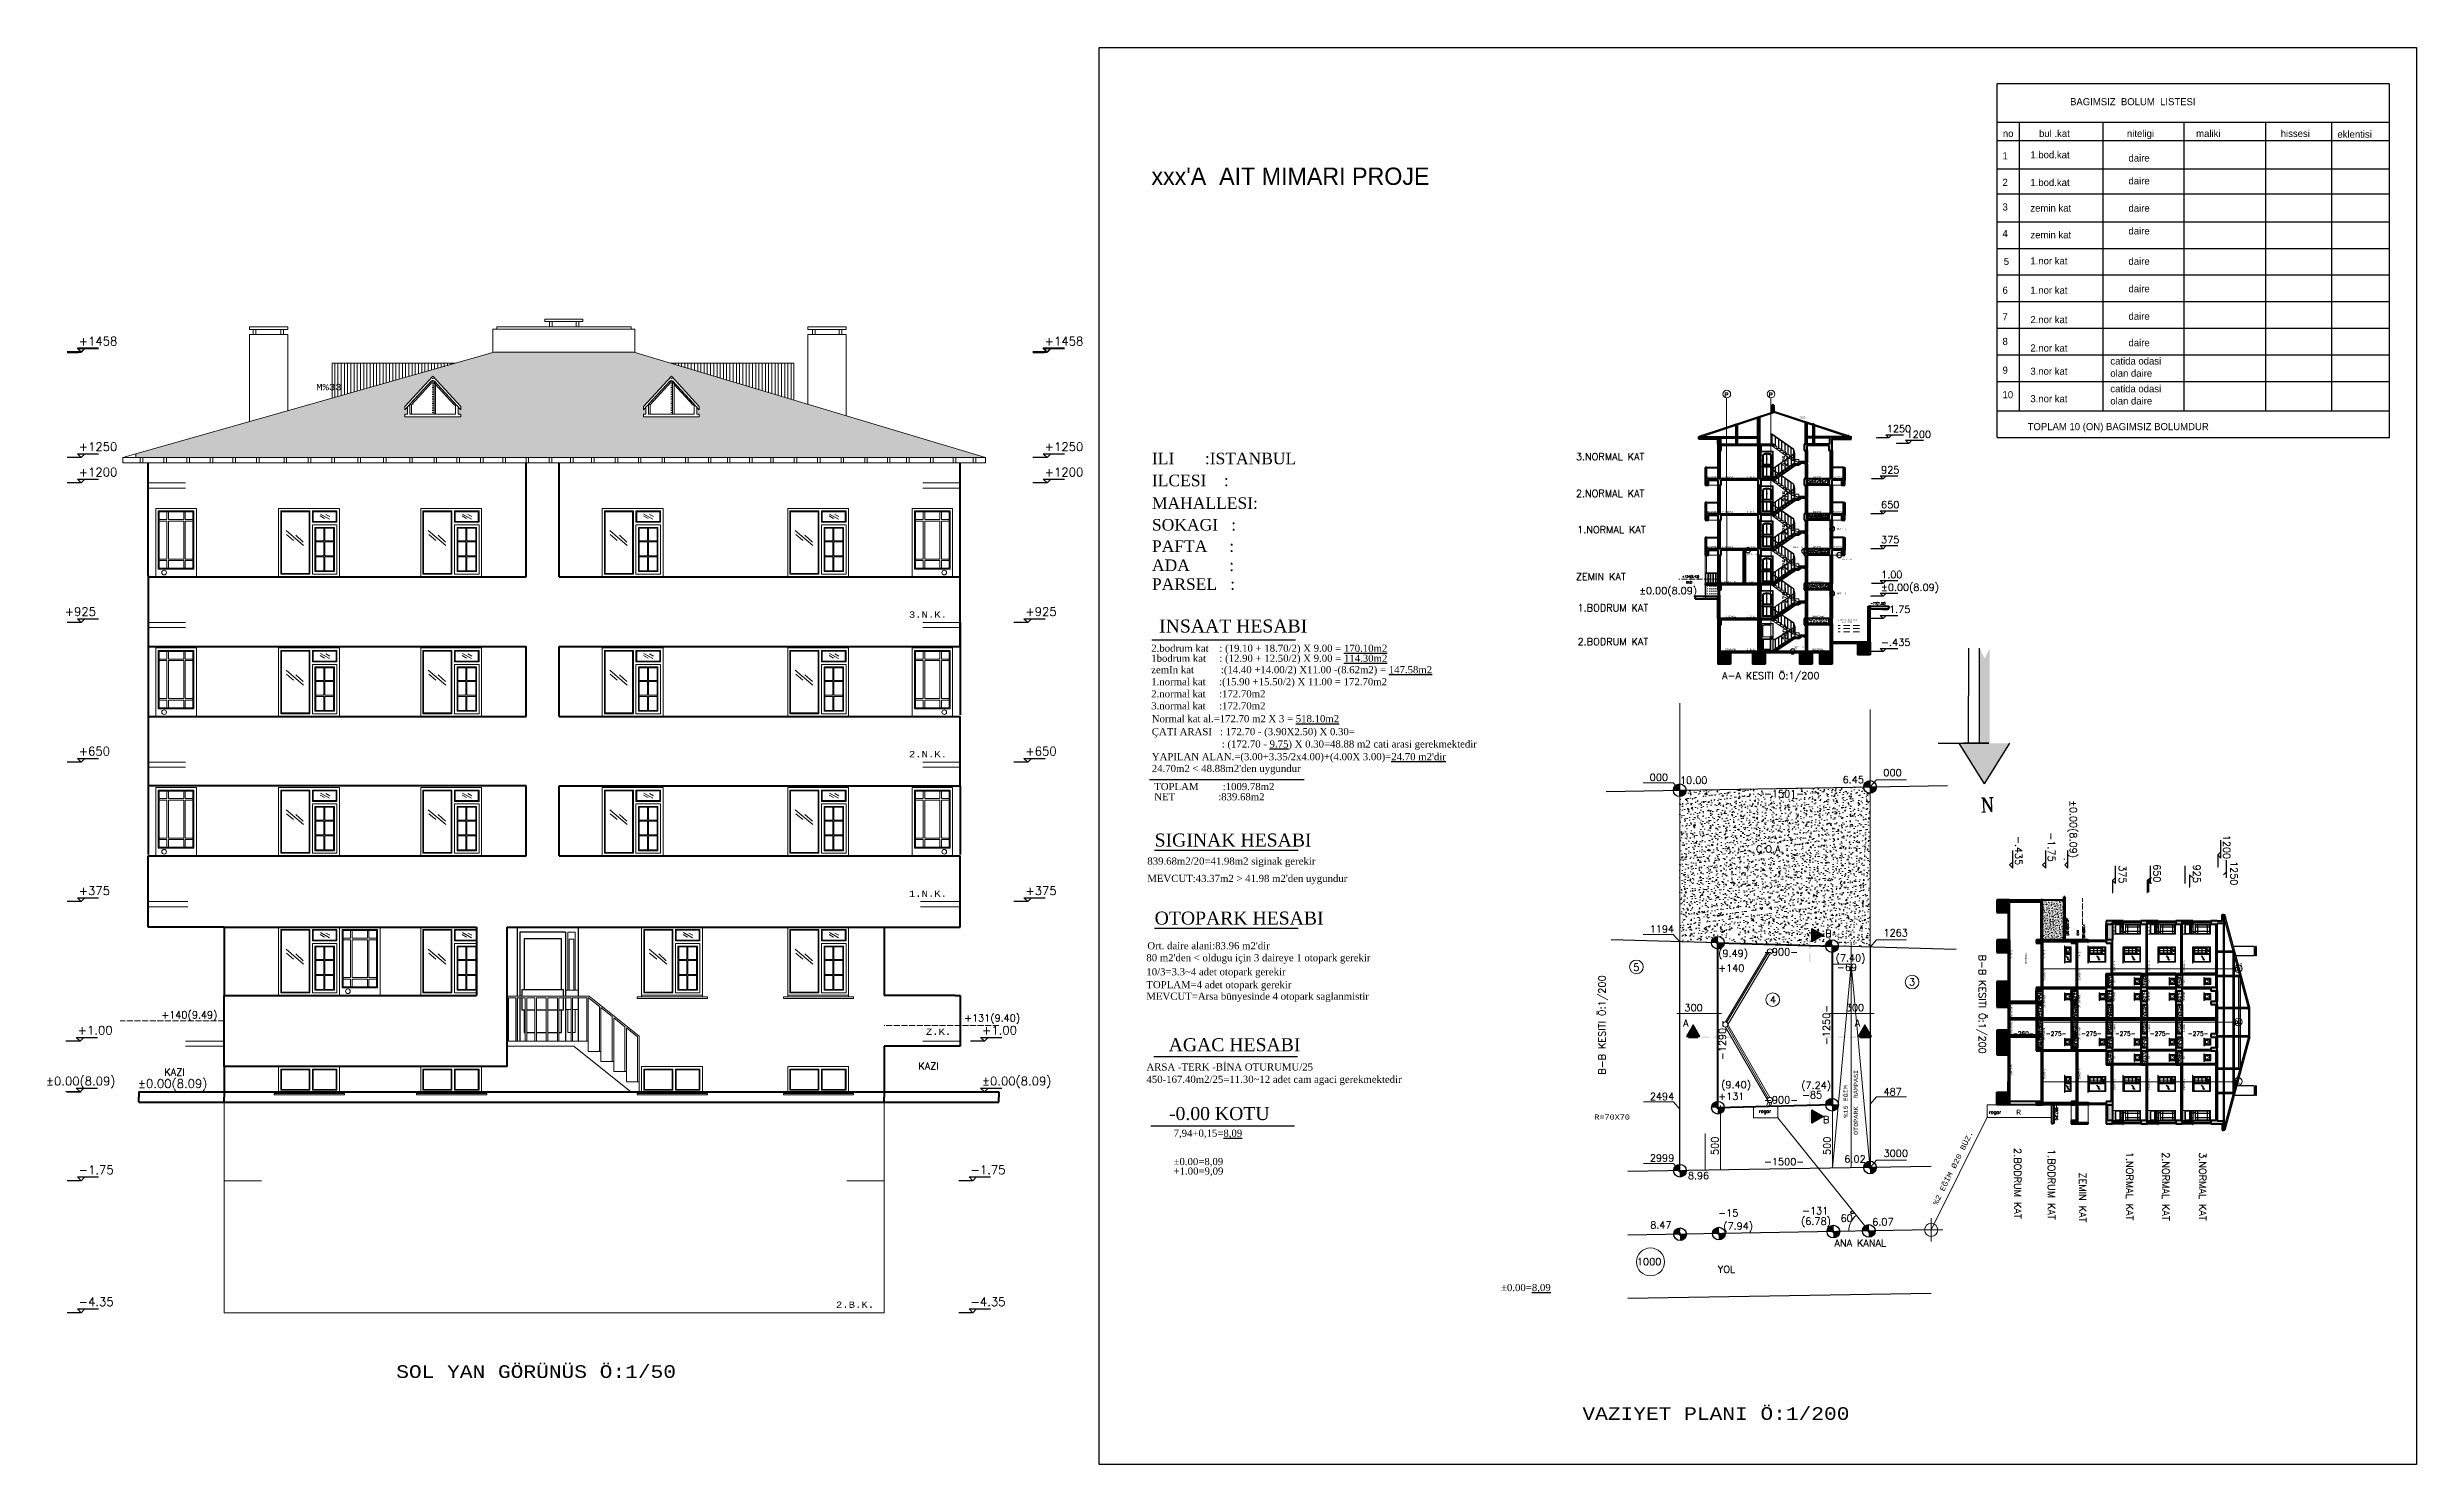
# Model space of a CAD drawing. Header units: millimetres. Extents: x 35860 to 71103, y -11298 to -8385.
# Drawn here: x 63242 to 67910, y -11298 to -8505 of the extents above; entities that cross this region are included whole.
import ezdxf
from ezdxf.enums import TextEntityAlignment as Align

# ---------------------------------------------------------------- set-up
doc = ezdxf.new("R2010")
doc.units = ezdxf.units.MM
doc.header["$MEASUREMENT"] = 0
for name, pattern in [('NOKTA1', [3.5, 0.5, -3]), ('NOKTA3', [4, 1, -3]), ('ÇİZGİ NOKTA3', [19.05, 12.7, -6.35]), ('ÇİZGİ1', [15, 12, -3])]:
    doc.linetypes.add(name, pattern=pattern)
doc.layers.get('0').update_dxf_attribs({"lineweight": 15})
doc.layers.get('Defpoints').update_dxf_attribs({"lineweight": 20})
for name, color, linetype, lineweight in [('02', 2, 'Continuous', 20), ('03_Yazı', 1, 'Continuous', 30), ('05', 4, 'Continuous', 50), ('07', 3, 'Continuous', 70), ('Aks&Tefriş', 5, 'Continuous', 20), ('Merd&Balkon', 40, 'Continuous', 20)]:
    doc.layers.add(name, color=color, linetype=linetype, lineweight=lineweight)
for name, color, linetype in [('1', 1, 'Continuous'), ('OLC', 254, 'Continuous'), ('P', 7, 'Continuous'), ('R', 221, 'Continuous'), ('RAK', 110, 'Continuous')]:
    doc.layers.add(name, color=color, linetype=linetype)
doc.styles.add('C', font='')
doc.styles.add('ROMANC', font='romanc', dxfattribs={"height": 0.11})
doc.styles.add('T', font='')
doc.styles.add('UNIVCH', font='univch', dxfattribs={"height": 0.5})
doc.styles.get('C').set_extended_font_data('Courier New Tur')
doc.styles.get('T').set_extended_font_data('Times New Roman Tur')
pattern_1 = [(135, (79759.0771, -6929.5944), (1.32582521, 1.32582521), []), (135, (79757.7513, -6929.5944), (1.32582521, 1.32582521), [0.9375, -0.46875])]
pattern_2 = [(320, (69874.113, 3157.3224), (-0.6275213, -7.1726018), [0.75, -8.25]), (265, (69874.113, 3157.3224), (7.5219213, 1.3875133), [0.6, -6.6]), (10.4514, (69874.061, 3156.725), (6.8943954, -5.7850938), [0.637402, -7.011421]), (316.1842, (69876.113, 3157.322), (-1.65519, -10.6724105), [1.125, -12.375]), (6.6356, (69875.975, 3156.433), (9.741179, -9.346627), [0.956103, -10.51713]), (261.1842, (69876.113, 3157.322), (9.741186, -9.3466195), [0.9, -9.9]), (291, (69875.613, 3156.3224), (-4.026189, -5.9690705), [0.75, -8.25]), (236, (69875.613, 3156.3224), (7.2515005, -2.4331533), [0.6, -6.6]), (341.4514, (69875.2776, 3155.825), (3.225305, -8.4022263), [0.637402, -7.011421]), (307.5, (69874.113, 3157.3224), (3.32893854, -0.12159855), [0, -6.52, 0, -6.7, 0, -6.625]), (277.5, (69874.113, 3157.3224), (3.9441171, -2.6306954), [0, -3.82, 0, -6.37, 0, -2.525]), (237.5, (69874.113, 3159.5524), (-0.2255487, -5.33822436), [0, -2.5, 0, -7.8, 0, -10.35]), (227.5, (69874.113, 3160.5524), (1.0010498, -5.8318617), [0, -3.25, 0, -5.18, 0, -7.35])]
pattern_3 = [(315, (69874.1131, 3134.2987), (1.32582521, 1.32582521), []), (315, (69874.1131, 3132.9729), (1.32582521, 1.32582521), [0.9375, -0.46875])]
pattern_4 = [(135, (79916.89, -6929.5944), (1.32582521, 1.32582521), []), (135, (79915.5642, -6929.5944), (1.32582521, 1.32582521), [0.9375, -0.46875])]

msp = doc.modelspace()

# ---------------------------------------------------------------- texts
at = {"layer": '03_Yazı'}
for s, height, style, p in [('BAGIMSIZ  BOLUM  LISTESI', 14.04, 'UNIVCH', (67227.4, -8619)), ('no', 14.04, 'UNIVCH', (67095, -8681.6)), ('bul .kat', 14.04, 'UNIVCH', (67166.3, -8681.6)), ('niteligi', 14.04, 'UNIVCH', (67339.5, -8681.6)), ('maliki', 14.04, 'UNIVCH', (67475.8, -8681.6)), ('hissesi', 14.04, 'UNIVCH', (67642.4, -8681.6)), ('eklentisi', 14.04, 'UNIVCH', (67754.1, -8683.1)), ('1', 14, 'UNIVCH', (67094.3, -8725.5)), ('1.bod.kat', 14.04, 'UNIVCH', (67149.2, -8723.6)), ('daire', 14.04, 'UNIVCH', (67342.5, -8730)), ("xxx'A  AIT MIMARI PROJE", 34.222, 'UNIVCH', (65417.5, -8776)), ('2', 14, 'UNIVCH', (67094.3, -8778)), ('1.bod.kat', 14.04, 'UNIVCH', (67149.2, -8778.2)), ('daire', 14.04, 'UNIVCH', (67342.5, -8774.9)), ('3', 14, 'UNIVCH', (67094.3, -8826.4)), ('zemin kat', 14.04, 'UNIVCH', (67149.2, -8828.6)), ('daire', 14.04, 'UNIVCH', (67342.5, -8828.8)), ('4', 14, 'UNIVCH', (67094.3, -8878.9)), ('zemin kat', 14.04, 'UNIVCH', (67149.2, -8881.4)), ('daire', 14.04, 'UNIVCH', (67342.5, -8873.6)), ('5', 14, 'UNIVCH', (67096.8, -8933.7)), ('1.nor kat', 14.04, 'UNIVCH', (67149.2, -8932.6)), ('daire', 14.04, 'UNIVCH', (67342.5, -8933.4)), ('6', 14, 'UNIVCH', (67094.3, -8990.5)), ('1.nor kat', 14.04, 'UNIVCH', (67149.2, -8990.5)), ('daire', 14.04, 'UNIVCH', (67342.5, -8987.6)), ('7', 14, 'UNIVCH', (67094.3, -9043)), ('2.nor kat', 14.04, 'UNIVCH', (67149.2, -9048.4)), ('daire', 14.04, 'UNIVCH', (67342.5, -9041.7)), ('+1458', 16.8, 'ROMANC', (63303.8, -9092.3)), ('+1458', 16.8, 'ROMANC', (65206.9, -9092.3)), ('8', 14, 'UNIVCH', (67094.3, -9091.4)), ('2.nor kat', 14.04, 'UNIVCH', (67149.2, -9104.4)), ('daire', 14.04, 'UNIVCH', (67342.5, -9094)), ('9', 14, 'UNIVCH', (67094.3, -9148)), ('3.nor kat', 14.04, 'UNIVCH', (67149.2, -9150.1)), ('catida odasi', 14.04, 'UNIVCH', (67306.7, -9129.9)), ('olan daire', 14.04, 'UNIVCH', (67306.7, -9154.1)), ('10', 14.04, 'UNIVCH', (67094.3, -9196.4)), ('3.nor kat', 14.04, 'UNIVCH', (67149.2, -9204.3)), ('catida odasi', 14.04, 'UNIVCH', (67306.7, -9184.6)), ('olan daire', 14.04, 'UNIVCH', (67306.7, -9208.7)), ('+1250', 16.8, 'ROMANC', (63303.8, -9300.3)), ('+1250', 16.8, 'ROMANC', (65206.9, -9300.3)), ('1250', 14, 'ROMANC', (66866.2, -9263.4)), ('1200', 14, 'ROMANC', (66905.4, -9274.4)), ('TOPLAM 10 (ON) BAGIMSIZ BOLUMDUR', 14.04, 'UNIVCH', (67143.8, -9259.3)), ('+1200', 16.8, 'ROMANC', (63303.8, -9350.3)), ('+1200', 16.8, 'ROMANC', (65206.9, -9350.3)), ('ILI       :ISTANBUL', 22.815, 'T', (65418.5, -9326.5)), ('3.NORMAL KAT', 14, 'ROMANC', (66253.7, -9318.4)), ('925', 14, 'ROMANC', (66855.1, -9344.5)), ('ILCESI    :', 22.815, 'T', (65418.5, -9369.8)), ('2.NORMAL KAT', 14, 'ROMANC', (66253.7, -9391.1)), ('MAHALLESI:', 22.82, 'T', (65418.5, -9414.4)), ('650', 14, 'ROMANC', (66855.1, -9413.3)), ('SOKAGI   :', 22.82, 'T', (65418.5, -9457.1)), ('1.NORMAL KAT', 14, 'ROMANC', (66256.3, -9462.3)), ('375', 14, 'ROMANC', (66855.1, -9482)), ('ADA         :', 22.815, 'T', (65418.5, -9536.8)), ('PAFTA     :', 22.815, 'T', (65418.5, -9499.2)), ('PARSEL   :', 22.82, 'T', (65418.5, -9574)), ('ZEMIN KAT', 14, 'ROMANC', (66253.7, -9555.2)), ('%%P0.00(8.09)', 14, 'ROMANC', (66378.6, -9582.4)), ('+134(9.43)', 4.2, 'ROMANC', (66463.4, -9549.9)), ('KAZI', 4.2, 'ROMANC', (66470.8, -9561.3)), ('%%P0.00(8.09)', 14, 'ROMANC', (66855.1, -9575.8)), ('1.00', 14, 'ROMANC', (66855.1, -9550.8)), ('+925', 16.8, 'ROMANC', (63276.2, -9625.3)), ('+925', 16.8, 'ROMANC', (65168.9, -9625.3)), ('1.BODRUM KAT', 14, 'ROMANC', (66257.1, -9616.4)), ('-77(7.32)', 4.2, 'ROMANC', (66834.4, -9602.9)), ('-1.75', 14, 'ROMANC', (66855.1, -9619.5)), ('INSAAT HESABI', 25.667, 'T', (65432.6, -9658.1)), ('OTOPARK RAMPASI', 2.5, 'C', (66769.6, -9634.4)), ('%15 EĞİM', 2.5, 'C', (66778, -9639.4)), ('2.bodrum kat    : (19.10 + 18.70/2) X 9.00 = %%U170.10m2', 14.04, 'T', (65417.1, -9696.1)), ('1bodrum kat     : (12.90 + 12.50/2) X 9.00 = %%U114.30m2', 14.04, 'T', (65417.1, -9715.8)), ('2.BODRUM KAT', 14, 'ROMANC', (66257.1, -9682.9)), ('-.435', 14, 'ROMANC', (66855.1, -9684.5)), ('zemIn kat          :(14.40 +14.00/2) X11.00 -(8.62m2) = %%U147.58m2', 14.04, 'T', (65417.1, -9738.3)), ('1.normal kat     :(15.90 +15.50/2) X 11.00 = 172.70m2', 14.04, 'T', (65417.1, -9762)), ('A-A KESITI Ö:1/200', 14, 'ROMANC', (66541.8, -9750.3)), ('2.normal kat     :172.70m2', 14.04, 'T', (65417.1, -9785.8)), ('3.normal kat     :172.70m2', 14.04, 'T', (65417.1, -9809.5)), ('Normal kat al.=172.70 m2 X 3 = %%U518.10m2', 14.04, 'T', (65418.2, -9834.9)), ('ÇATI ARASI   : 172.70 - (3.90X2.50) X 0.30=', 14.04, 'T', (65418.2, -9860.4)), ('+650', 16.8, 'ROMANC', (63303.8, -9900.3)), ('+650', 16.8, 'ROMANC', (65168.9, -9900.3)), ("YAPILAN ALAN.=(3.00+3.35/2x4.00)+(4.00X 3.00)=%%U24.70 m2'dir", 14.04, 'T', (65418.2, -9909.7)), ('                          : (172.70 - %%u9.75%%u) X 0.30=48.88 m2 cati arasi gerekmektedir', 14.04, 'T', (65418.2, -9884.7)), ("24.70m2 < 48.88m2'den uygundur", 14.04, 'T', (65418.2, -9932.9)), ('000', 14, 'ROMANC', (66399.2, -9950.6)), ('10.00', 14, 'ROMANC', (66458.9, -9956.1)), ('6.45', 14, 'ROMANC', (66779.2, -9954.9)), ('000', 14, 'ROMANC', (66859.6, -9941.4)), ('TOPLAM         :1009.78m2', 14.04, 'T', (65423, -9968.6)), ('NET                :839.68m2', 14.04, 'T', (65423, -9988.7)), ('-1501-', 14, 'ROMANC', (66624.4, -9982.9)), ('SIGINAK HESABI', 25.667, 'T', (65423.8, -10079.8)), ('Ç.O.A.', 14, 'ROMANC', (66608.4, -10091.7)), ('839.68m2/20=41.98m2 siginak gerekir', 14.04, 'T', (65409.4, -10115.5)), ('+375', 16.8, 'ROMANC', (63303.8, -10175.3)), ('+375', 16.8, 'ROMANC', (65168.9, -10175.3)), ("MEVCUT:43.37m2 > 41.98 m2'den uygundur", 14.04, 'T', (65409.4, -10149.6)), ('OTOPARK HESABI', 25.667, 'T', (65423.8, -10233.6)), ("Ort. daire alani:83.96 m2'dir", 14.04, 'T', (65409.4, -10282.3)), ('1194', 14, 'ROMANC', (66399.3, -10249.1)), ('B', 14, 'ROMANC', (66744.9, -10258.2)), ('1263', 14, 'ROMANC', (66859.8, -10256.8)), ("80 m2'den < oldugu için 3 daireye 1 otopark gerekir", 14.04, 'T', (65407.5, -10305.9)), ('5', 14, 'ROMANC', (66366.9, -10324.6)), ('(9.49)', 14, 'ROMANC', (66534.1, -10297.1)), ('+140', 14, 'ROMANC', (66534.1, -10326.4)), ('-900-', 14, 'ROMANC', (66624.4, -10294.3)), ('(7.40)', 14, 'ROMANC', (66765.5, -10306.6)), ('-69', 14, 'ROMANC', (66768, -10324.7)), ('TOPLAM=4 adet otopark gerekir', 14.04, 'T', (65407.5, -10359)), ('10/3=3.3~4 adet otopark gerekir', 14.04, 'T', (65407.5, -10333.6)), ('3', 14, 'ROMANC', (66910, -10353.9)), ('+140(9.49)', 14, 'ROMANC', (63466.8, -10418.5)), ('+131(9.40)', 14, 'ROMANC', (65048.4, -10424.7)), ('MEVCUT=Arsa bünyesinde 4 otopark saglanmistir', 14.04, 'T', (65407.5, -10381.7)), ('300', 14, 'ROMANC', (66467.6, -10404.4)), ('4', 14, 'ROMANC', (66636.2, -10388.5)), ('300', 14, 'ROMANC', (66785.4, -10404.4)), ('+1.00', 16.8, 'ROMANC', (63301.7, -10450.3)), ('+1.00', 16.8, 'ROMANC', (65083.5, -10450.3)), ('A', 14, 'ROMANC', (66465, -10434.6)), ('A', 14, 'ROMANC', (66803.1, -10434.6)), ('-260-', 8.4, 'ROMANC', (67115.1, -10452.7)), ('-275-', 8.4, 'ROMANC', (67179.8, -10452.7)), ('-275-', 8.4, 'ROMANC', (67249.2, -10452.7)), ('-275-', 8.4, 'ROMANC', (67315.8, -10452.7)), ('-275-', 8.4, 'ROMANC', (67384.6, -10452.7)), ('-275-', 8.4, 'ROMANC', (67459.6, -10452.7)), ('AGAC HESABI', 25.667, 'T', (65451.4, -10483.2)), ('%%P0.00(8.09)', 16.8, 'ROMANC', (63239.4, -10550.3)), ('%%P0.00(8.09)', 16.8, 'ROMANC', (63420.6, -10555.3)), ('KAZI', 14, 'ROMANC', (63472.6, -10531.4)), ('KAZI', 14, 'ROMANC', (64958.3, -10519.2)), ('%%P0.00(8.09)', 16.8, 'ROMANC', (65083.5, -10550.3)), ('ARSA -TERK -BİNA OTURUMU/25', 14.04, 'T', (65407.7, -10521.2)), ('450-167.40m2/25=11.30~12 adet cam agaci gerekmektedir', 14.04, 'T', (65407.7, -10545.5)), ('(9.40)', 14, 'ROMANC', (66540, -10556.2)), ('(7.24)', 14, 'ROMANC', (66697.7, -10557.4)), ('-0.00 KOTU', 25.67, 'T', (65452.1, -10618.8)), ('2494', 14, 'ROMANC', (66399.5, -10579.3)), ('+131', 14, 'ROMANC', (66534.1, -10579.2)), ('-900-', 14, 'ROMANC', (66624.4, -10586)), ('-85', 14, 'ROMANC', (66699.4, -10576.1)), ('487', 14, 'ROMANC', (66859.9, -10570.1)), ('7,94+0,15=%%u8,09', 14.04, 'T', (65461.1, -10651.8)), ('R=70X70', 10, 'C', (66290.1, -10617.8)), ('B', 14, 'ROMANC', (66740.5, -10625.2)), ('R', 10, 'C', (67121.1, -10608.2)), ('2999', 14, 'ROMANC', (66399.5, -10700.4)), ('6.02', 14, 'ROMANC', (66782.6, -10702.4)), ('3000', 14, 'ROMANC', (66860, -10691.2)), ('-1.75', 16.8, 'ROMANC', (63303.8, -10725.3)), ('-1.75', 16.8, 'ROMANC', (65060.8, -10725.3)), ('%%P0.00=8,09', 14.04, 'T', (65461.1, -10707.6)), ('+1.00=9,09', 14.04, 'T', (65461.1, -10726.3)), ('8.96', 14, 'ROMANC', (66474.3, -10735.6)), ('-1500-', 14, 'ROMANC', (66624.4, -10707.9)), ('8.47', 14, 'ROMANC', (66400.2, -10832.4)), ('-15', 14, 'ROMANC', (66534.1, -10809.1)), ('(7.94)', 14, 'ROMANC', (66544.1, -10834.8)), ('(6.78)', 14, 'ROMANC', (66697.3, -10825.1)), ('-131', 14, 'ROMANC', (66699.4, -10804.6)), ('60', 14, 'ROMANC', (66775.2, -10819.2)), ('6.07', 14, 'ROMANC', (66837.7, -10826.4)), ('ANA KANAL', 14, 'ROMANC', (66763.1, -10868.2)), ('1000', 14, 'ROMANC', (66374.1, -10904.8)), ('YOL', 14, 'ROMANC', (66533.3, -10920.2)), ('-4.35', 16.8, 'ROMANC', (63303.8, -10985.3)), ('-4.35', 16.8, 'ROMANC', (65060.8, -10985.3)), ('%%P0.00=%%u8,09', 14.04, 'T', (66106.3, -10955.9)), ('SOL YAN GÖRÜNÜS Ö:1/50', 25, 'C', (63929.6, -11127)), ('VAZIYET PLANI Ö:1/200', 25, 'C', (66266.6, -11209.7))]:
    msp.add_text(s, height=height, dxfattribs=dict(at, style=style)).set_placement(p)
at = {"layer": '03_Yazı', "color": 6, "style": 'ROMANC'}
for p in [(66546.5, -9193.9), (66633.7, -9193.9)]:
    msp.add_text('P', height=8.4, dxfattribs=at).set_placement(p)
at = {"layer": '03_Yazı'}
for s, height, rotation, style, p in [('-275-', 8.4, 90, 'ROMANC', (66670, -9339.7)), ('-275-', 8.4, 90, 'ROMANC', (66670, -9409.5)), ('-275-', 8.4, 90, 'ROMANC', (66670, -9475.3)), ('-275-', 8.4, 90, 'ROMANC', (66670, -9544.5)), ('-275-', 8.4, 90, 'ROMANC', (66670, -9609.6)), ('-260-', 8.4, 90, 'ROMANC', (66670, -9681.6)), ('N', 28, 1.5453, 'ROMANC', (67051.2, -10011.9)), ('%%P0.00(8.09)', 14, 270, 'ROMANC', (67227, -9988.4)), ('-.435', 14, 270, 'ROMANC', (67119, -10059)), ('-1.75', 14, 270, 'ROMANC', (67183.8, -10051.9)), ('1200', 14, 270, 'ROMANC', (67529, -10056.6)), ('375', 14, 270, 'ROMANC', (67323.7, -10116.5)), ('650', 14, 270, 'ROMANC', (67391.7, -10114.5)), ('925', 14, 270, 'ROMANC', (67470.1, -10115.5)), ('1250', 14, 270, 'ROMANC', (67543.4, -10108.3)), ('%%P0.00(8.09)', 4.2, 270, 'ROMANC', (67220.3, -10221.1)), ('KAZI', 3.5, 270, 'ROMANC', (67241, -10244.8)), ('+140(9.49)', 3.5, 270, 'ROMANC', (67253.2, -10232.9)), ('B-B KESITI Ö:1/200', 14, 270, 'ROMANC', (67047.7, -10292.6)), ('B-B KESITI Ö:1/200', 14, 90, 'ROMANC', (66312.2, -10529.3)), ('-1250-', 14, 90, 'ROMANC', (66754.4, -10471)), ('-1290-', 14, 90, 'ROMANC', (66549.3, -10500.6)), ('OTOPARK  RAMPASI', 8, 90, 'C', (66809.3, -10648.2)), ('%15 EĞİM', 8, 90, 'C', (66789.5, -10614)), ('-85(7.24)', 4.2, 270, 'ROMANC', (67199, -10589.5)), ('rogar', 6.72, 0.0066, 'ROMANC', (66614.3, -10604.7)), ('rogar', 6.72, 359.9934, 'ROMANC', (67067.4, -10606.6)), ('500', 14, 90, 'ROMANC', (66534.5, -10687.6)), ('500', 14, 90, 'ROMANC', (66755.5, -10687.6)), ('2.BODRUM KAT', 14, 270, 'ROMANC', (67117.3, -10674)), ('1.BODRUM KAT', 14, 270, 'ROMANC', (67183.8, -10676)), ('1.NORMAL KAT', 14, 270, 'ROMANC', (67337.9, -10681.5)), ('2.NORMAL KAT', 14, 270, 'ROMANC', (67409, -10682.1)), ('3.NORMAL KAT', 14, 270, 'ROMANC', (67481.8, -10682.1)), ('ZEMIN KAT', 14, 270, 'ROMANC', (67245, -10722.1))]:
    msp.add_text(s, height=height, rotation=rotation, dxfattribs=dict(at, style=style)).set_placement(p)
for p in [(66619.9, -9457.3), (66619.9, -9457.3), (66619.9, -9457.3), (66619.9, -9526), (66619.9, -9526), (66619.9, -9526), (66619.9, -9594.8), (66619.9, -9594.8), (66619.9, -9594.8)]:
    msp.add_text('KALE', height=0.134, dxfattribs=at).set_placement(p)
at = {"layer": '03_Yazı', "color": 6, "style": 'ROMANC'}
for p in [(67561.4, -10324.9), (67561.4, -10430), (67561.4, -10547.3)]:
    msp.add_text('P', height=8.4, rotation=90, dxfattribs=at).set_placement(p)
at = {"layer": '03_Yazı', "style": 'C'}
msp.add_text('%2 EĞİM %%C20 BÜZ.', height=10, rotation=63.6554, dxfattribs=at).set_placement((66996.8, -10713.1), align=Align.MIDDLE_CENTER)
for tag, height, p in [('M%33', 12.5, (63796.9, -9174.3)), ('M%33', 3.12, (66699.6, -9234.4)), ('BALKON', 3.12, (66522.4, -9351.5)), ('Y.ODASı', 3.12, (66552.7, -9351.5)), ('3.N.K.', 3.12, (66599.8, -9351.5)), ('BANYO', 3.12, (66729, -9351.5)), ('BALKON', 3.12, (66769.3, -9351.5)), ('BALKON', 3.12, (66522.4, -9420.3)), ('Y.ODASı', 3.12, (66552.7, -9420.3)), ('2.N.K.', 3.12, (66599.7, -9420.3)), ('BANYO', 3.12, (66729, -9420.3)), ('BALKON', 3.12, (66769.3, -9420.3)), ('BALKON', 3.12, (66522.4, -9489)), ('Y.ODASı', 3.12, (66552.7, -9489)), ('1.N.K.', 3.12, (66599.9, -9489)), ('BANYO', 3.12, (66729, -9489)), ('BALKON', 3.12, (66769.3, -9489)), ('RÜZGARLıK', 3.12, (66554.5, -9557.8)), ('Z.K.', 3.12, (66599.8, -9557.8)), ('BANYO+WC', 3.12, (66729.1, -9557.8)), ('3.N.K.', 12.5, (64977.2, -9622.7)), ('Y.ODASı', 3.12, (66559, -9626.5)), ('1.B.K.', 3.12, (66599.9, -9626.5)), ('BANYO+WC', 3.12, (66731.5, -9626.5)), ('OTOPARK', 3.12, (66558.6, -9691.5)), ('2.B.K.', 3.12, (66599.7, -9691.5)), ('SUDEPOSU', 3.12, (66731.3, -9691.5)), ('2.N.K.', 12.5, (64977.2, -9897.7)), ('1.N.K.', 12.5, (64977.2, -10172.7)), ('Z.K.', 12.5, (64998.1, -10444.7)), ('2.B.K.', 12.5, (64833.5, -10982.7))]:
    msp.add_attdef(tag, text='A:10.00m2', height=height, dxfattribs=at).set_placement(p, align=Align.MIDDLE_CENTER)
for tag, p in [('TOPRAK', (67193.6, -10231.4)), ('DOLGU', (67188.4, -10231.5)), ('1.N.K.', (67314.7, -10247)), ('2.N.K.', (67383.4, -10247)), ('3.N.K.', (67452.2, -10246.1)), ('2.B.K.', (67112.2, -10293.1)), ('OTOPARK', (67140.3, -10300.7)), ('1.B.K.', (67177.2, -10293.1)), ('Z.K.', (67245.9, -10293.1)), ('Y.ODASI', (67314.7, -10315.5)), ('Y.ODASI', (67383.4, -10315.5)), ('Y.ODASI', (67452.2, -10315)), ('M%33', (67564.3, -10315.5)), ('Y.ODASI', (67177.2, -10332.9)), ('Y.ODASI', (67245.9, -10332.9)), ('WC', (67314.7, -10345.4)), ('WC', (67383.4, -10345.4)), ('WC', (67452.2, -10345.4)), ('SUDEPOSU', (67112.2, -10403.4)), ('BANYO-WC', (67177.2, -10385.4)), ('BANYO-WC', (67245.9, -10385.4)), ('BANYO', (67314.7, -10375.4)), ('BANYO', (67383.4, -10375.4)), ('BANYO', (67452.2, -10375.4)), ('SUDEPOSU', (67112.2, -10436.2)), ('BANYO-WC', (67176.2, -10449.4)), ('BANYO-WC', (67245.9, -10449)), ('BANYO', (67314.7, -10438.1)), ('BANYO', (67383.4, -10438.1)), ('BANYO', (67452.2, -10438.1)), ('WC', (67314.7, -10495.9)), ('WC', (67383.4, -10495.9)), ('WC', (67452.2, -10495.9)), ('SIGINAK', (67112.2, -10520.2)), ('Y.ODASI', (67177.2, -10528.1)), ('Y.ODASI', (67245.9, -10528.1)), ('Y.ODASI', (67314.7, -10548.6)), ('Y.ODASI', (67383.4, -10548.6)), ('Y.ODASI', (67452.2, -10548.6))]:
    msp.add_attdef(tag, text='A:10.00m2', height=3.12, rotation=270, dxfattribs=at).set_placement(p, align=Align.MIDDLE_CENTER)

# ---------------------------------------------------------------- blocks, each defined once
blk = doc.blocks.new('DET_NO')
at = {"layer": '03_Yazı'}
blk.add_circle((0, 0), 20, dxfattribs=at)
at = {"layer": '03_Yazı', "style": 'C'}
blk.add_attdef('DET-1', text='', height=12.5, dxfattribs=at).set_placement((-30, 0), align=Align.MIDDLE_RIGHT)

# ---------------------------------------------------------------- hatches: boundary and pattern name
h = msp.add_hatch()
h.set_pattern_fill('AR-RSHKE,_O', color=256, scale=0.075)
h.set_pattern_definition([(0, (39.932, 0), (48.5775, 22.86), [11.43, -9.525, 13.335, -5.715, 17.145, -7.62]), (0, (51.362, 0.952), (48.5775, 22.86), [9.525, -36.195, 7.62, -11.43]), (0, (74.222, -1.429), (48.5775, 22.86), [5.715, -59.055]), (90, (39.932, 0), (-16.1925, 22.86), [21.9075, -69.5325]), (90, (51.362, 0), (-16.1925, 22.86), [21.43125, -70.00875]), (90, (60.887, 0), (-16.1925, 22.86), [20.0025, -71.4375]), (90, (74.222, -1.429), (-16.1925, 22.86), [21.9075, -69.5325]), (90, (79.937, -1.429), (-16.1925, 22.86), [21.9075, -69.5325]), (90, (97.082, 0), (-16.1925, 22.86), [20.955, -70.485])])
h.paths.add_polyline_path([(64397.7, -9105.4), (64122.4, -9105.4), (63416.3, -9306.2), (63416.3, -9313.4), (65027.9, -9313.4), (65090.8, -9313.4)])
h.paths.add_polyline_path([(64416.6, -9212.4), (64471.6, -9152.8), (64526.6, -9212.4), (64526.6, -9219.1), (64521.6, -9213.7), (64521.6, -9227.8), (64526.6, -9227.8), (64526.6, -9232.8), (64521.6, -9232.8), (64421.6, -9232.8), (64416.6, -9232.8), (64416.6, -9227.8), (64421.6, -9227.8), (64421.6, -9213.7), (64416.6, -9219.1)], flags=16)
h.paths.add_polyline_path([(64429.6, -9209.4), (64429.6, -9227.8), (64471.6, -9227.8), (64471.6, -9164.1), (64471.3, -9163.9)], flags=0)
h.paths.add_polyline_path([(64474.1, -9161.9), (64516.6, -9208.2), (64514.3, -9210.3), (64477.1, -9169.6), (64477.1, -9227.8), (64474.1, -9227.8)], flags=0)
h.paths.add_polyline_path([(64056.6, -9212.4), (64056.6, -9219.1), (64051.6, -9213.7), (64051.6, -9227.8), (64056.6, -9227.8), (64056.6, -9232.8), (64051.6, -9232.8), (63951.6, -9232.8), (63946.6, -9232.8), (63946.6, -9227.8), (63951.6, -9227.8), (63951.6, -9213.7), (63946.6, -9219.1), (63946.6, -9212.4), (64001.6, -9152.8)], flags=16)
h.paths.add_polyline_path([(63959.6, -9209.4), (63959.6, -9227.8), (64001.6, -9227.8), (64001.6, -9164.1), (64001.3, -9163.9)], flags=0)
h.paths.add_polyline_path([(64046.6, -9208.2), (64044.3, -9210.3), (64007.1, -9169.6), (64007.1, -9227.8), (64004.1, -9227.8), (64004.1, -9161.9)], flags=0)
h = msp.add_hatch()
h.set_pattern_fill('ANSI33', color=256, scale=7.5, style=0)
h.set_pattern_definition(pattern_1)
h.paths.add_polyline_path([(66612.2, -9289.2), (66539.7, -9289.2), (66539.7, -9299.2), (66533.5, -9299.2), (66533.5, -9286.7), (66533.5, -9276.7), (66496, -9276.7), (66496, -9274.2), (66533.5, -9274.2), (66538.5, -9274.2), (66538.5, -9286.7), (66643.5, -9286.7), (66643.5, -9289.2), (66618.5, -9289.2), (66618.5, -9299.2), (66612.2, -9299.2)])
for points in [[(66501.1, -9272.7), (66501.1, -9270.2), (66503.6, -9270.2), (66503.6, -9272.7)], [(66571.6, -9250.1), (66571.6, -9247.6), (66569.1, -9247.6), (66569.1, -9250.1)], [(66720.4, -9250.1), (66720.4, -9247.6), (66722.9, -9247.6), (66722.9, -9250.1)], [(66788.9, -9272.7), (66788.9, -9270.2), (66791.4, -9270.2), (66791.4, -9272.7)], [(66475.2, -10448), (66471.5, -10454.4), (66475.2, -10454.4)]]:
    msp.add_hatch(color=256).paths.add_polyline_path(points)
h = msp.add_hatch()
h.set_pattern_fill('ANSI33', color=256, scale=7.5, style=0)
h.set_pattern_definition(pattern_1)
h.paths.add_polyline_path([(66612.2, -9358), (66539.7, -9358), (66539.7, -9368), (66533.5, -9368), (66533.5, -9358), (66508.5, -9358), (66508.5, -9333), (66511, -9333), (66511, -9355.5), (66533.5, -9355.5), (66643.5, -9355.5), (66643.5, -9351.2), (66649.7, -9351.2), (66649.7, -9346.9), (66656, -9346.9), (66656, -9342.6), (66662.2, -9342.6), (66662.2, -9338.3), (66668.5, -9338.3), (66668.5, -9334), (66674.7, -9334), (66674.7, -9329.7), (66681, -9329.7), (66681, -9325.4), (66687.2, -9325.4), (66692.9, -9325.4), (66692.9, -9321.1), (66709.7, -9321.1), (66709.7, -9323.6), (66709.7, -9326.1), (66704.7, -9326.1), (66704.7, -9323.6), (66698.4, -9323.6), (66692.9, -9327.9), (66687.2, -9327.9), (66643.8, -9358), (66618.5, -9358), (66618.5, -9368), (66612.2, -9368)])
h.paths.add_polyline_path([(66703.5, -9289.2), (66703.5, -9286.7), (66709.7, -9286.7), (66753.5, -9286.7), (66753.5, -9274.2), (66758.5, -9274.2), (66796, -9274.2), (66796, -9276.7), (66758.5, -9276.7), (66758.5, -9286.7), (66758.5, -9299.2), (66752.2, -9299.2), (66752.2, -9289.2), (66709.7, -9289.2), (66709.7, -9299.2), (66703.5, -9299.2)])
h.paths.add_polyline_path([(66703.5, -9358), (66703.5, -9355.5), (66709.7, -9355.5), (66709.7, -9365.5), (66752.2, -9365.5), (66752.2, -9355.5), (66758.5, -9355.5), (66781, -9355.5), (66781, -9333), (66783.5, -9333), (66783.5, -9358), (66758.5, -9358), (66758.5, -9368), (66752.2, -9368), (66709.7, -9368), (66703.5, -9368)])
h.paths.add_polyline_path([(66704.7, -9392.4), (66698.4, -9392.4), (66692.9, -9396.7), (66687.2, -9396.7), (66643.8, -9426.7), (66618.5, -9426.7), (66618.5, -9436.7), (66612.2, -9436.7), (66612.2, -9426.7), (66539.7, -9426.7), (66539.7, -9436.7), (66533.5, -9436.7), (66533.5, -9426.7), (66508.5, -9426.7), (66508.5, -9401.7), (66511, -9401.7), (66511, -9424.2), (66533.5, -9424.2), (66643.5, -9424.2), (66643.5, -9419.9), (66649.7, -9419.9), (66649.7, -9415.6), (66656, -9415.6), (66656, -9411.3), (66662.2, -9411.3), (66662.2, -9407), (66668.5, -9407), (66668.5, -9402.8), (66674.7, -9402.8), (66674.7, -9398.5), (66681, -9398.5), (66681, -9394.2), (66687.2, -9394.2), (66692.9, -9394.2), (66692.9, -9389.9), (66709.7, -9389.9), (66709.7, -9392.4), (66709.7, -9394.9), (66704.7, -9394.9)])
h.paths.add_polyline_path([(66703.5, -9426.7), (66703.5, -9424.2), (66709.7, -9424.2), (66709.7, -9434.2), (66752.2, -9434.2), (66752.2, -9424.2), (66758.5, -9424.2), (66781, -9424.2), (66781, -9401.7), (66783.5, -9401.7), (66783.5, -9426.7), (66758.5, -9426.7), (66758.5, -9436.7), (66752.2, -9436.7), (66709.7, -9436.7), (66703.5, -9436.7)])
h.paths.add_polyline_path([(66692.9, -9458.6), (66709.7, -9458.6), (66709.7, -9461.1), (66709.7, -9463.6), (66704.7, -9463.6), (66704.7, -9461.1), (66698.4, -9461.1), (66692.9, -9465.4), (66687.2, -9465.4), (66643.8, -9495.5), (66618.5, -9495.5), (66618.5, -9505.5), (66612.2, -9505.5), (66612.2, -9495.5), (66539.7, -9495.5), (66539.7, -9505.5), (66533.5, -9505.5), (66533.5, -9495.5), (66508.5, -9495.5), (66508.5, -9470.5), (66511, -9470.5), (66511, -9493), (66533.5, -9493), (66643.5, -9493), (66643.5, -9488.7), (66649.7, -9488.7), (66649.7, -9484.4), (66656, -9484.4), (66656, -9480.1), (66662.2, -9480.1), (66662.2, -9475.8), (66668.5, -9475.8), (66668.5, -9471.5), (66674.7, -9471.5), (66674.7, -9467.2), (66681, -9467.2), (66681, -9462.9), (66687.2, -9462.9), (66692.9, -9462.9)])
h.paths.add_polyline_path([(66703.5, -9495.5), (66703.5, -9493), (66709.7, -9493), (66709.7, -9503), (66752.2, -9503), (66752.2, -9493), (66758.5, -9493), (66781, -9493), (66781, -9470.5), (66783.5, -9470.5), (66783.5, -9495.5), (66758.5, -9495.5), (66758.5, -9505.5), (66752.2, -9505.5), (66709.7, -9505.5), (66703.5, -9505.5)])
h = msp.add_hatch()
h.set_pattern_fill('ANSI33', color=256, scale=7.5, style=0)
h.set_pattern_definition([(135, (79916.89, -6792.0944), (1.32582521, 1.32582521), []), (135, (79915.5642, -6792.0944), (1.32582521, 1.32582521), [0.9375, -0.46875])])
h.paths.add_polyline_path([(66508.5, -9358), (66514.7, -9358), (66514.7, -9368), (66508.5, -9368)])
h = msp.add_hatch()
h.set_pattern_fill('AR-CONC', color=256, style=0)
h.set_pattern_definition([(130, (78945.861, -6958.6043), (-7.1726018, -0.6275213), [0.75, -8.25]), (185, (78945.861, -6958.604), (1.3875133, 7.5219213), [0.6, -6.6]), (79.5486, (78945.263, -6958.6566), (-5.785094, 6.8943954), [0.637402, -7.011421]), (133.8158, (78945.861, -6956.604), (-10.6724105, -1.65519), [1.125, -12.375]), (83.3644, (78944.971, -6956.742), (-9.346627, 9.741179), [0.956103, -10.51713]), (188.8158, (78945.861, -6956.604), (-9.346619, 9.741186), [0.9, -9.9]), (159, (78944.861, -6957.1043), (-5.9690705, -4.026189), [0.75, -8.25]), (214, (78944.861, -6957.104), (-2.4331533, 7.2515005), [0.6, -6.6]), (108.5486, (78944.3634, -6957.44), (-8.4022263, 3.225305), [0.637402, -7.011421]), (142.5, (78945.8608, -6958.6043), (-0.12159855, 3.32893854), [0, -6.52, 0, -6.7, 0, -6.625]), (172.5, (78945.861, -6958.6043), (-2.6306954, 3.9441171), [0, -3.82, 0, -6.37, 0, -2.525]), (212.5, (78948.0908, -6958.6043), (-5.33822436, -0.2255487), [0, -2.5, 0, -7.8, 0, -10.35]), (222.5, (78949.091, -6958.6043), (-5.8318617, 1.0010498), [0, -3.25, 0, -5.18, 0, -7.35])])
h.paths.add_polyline_path([(66709.7, -9355.5), (66752.2, -9355.5), (66752.2, -9365.5), (66709.7, -9365.5)])
h.paths.add_polyline_path([(66709.7, -9424.2), (66752.2, -9424.2), (66752.2, -9434.2), (66709.7, -9434.2)])
h = msp.add_hatch()
h.set_pattern_fill('ANSI33', color=256, scale=7.5, style=0)
h.set_pattern_definition(pattern_4)
h.paths.add_polyline_path([(66777.2, -9358), (66783.5, -9358), (66783.5, -9368), (66777.2, -9368)])
h = msp.add_hatch()
h.set_pattern_fill('ANSI33', color=256, scale=7.5, style=0)
h.set_pattern_definition([(135, (79916.89, -6860.8444), (1.32582521, 1.32582521), []), (135, (79915.5642, -6860.8444), (1.32582521, 1.32582521), [0.9375, -0.46875])])
h.paths.add_polyline_path([(66508.5, -9426.7), (66514.7, -9426.7), (66514.7, -9436.7), (66508.5, -9436.7)])
h = msp.add_hatch()
h.set_pattern_fill('AR-CONC', color=256, style=0)
h.set_pattern_definition([(130, (78945.861, -7027.3543), (-7.1726018, -0.6275213), [0.75, -8.25]), (185, (78945.861, -7027.354), (1.3875133, 7.5219213), [0.6, -6.6]), (79.5486, (78945.263, -7027.4066), (-5.785094, 6.8943954), [0.637402, -7.011421]), (133.8158, (78945.861, -7025.354), (-10.6724105, -1.65519), [1.125, -12.375]), (83.3644, (78944.971, -7025.492), (-9.346627, 9.741179), [0.956103, -10.51713]), (188.8158, (78945.861, -7025.354), (-9.346619, 9.741186), [0.9, -9.9]), (159, (78944.861, -7025.8543), (-5.9690705, -4.026189), [0.75, -8.25]), (214, (78944.861, -7025.854), (-2.4331533, 7.2515005), [0.6, -6.6]), (108.5486, (78944.3634, -7026.19), (-8.4022263, 3.225305), [0.637402, -7.011421]), (142.5, (78945.8608, -7027.3543), (-0.12159855, 3.32893854), [0, -6.52, 0, -6.7, 0, -6.625]), (172.5, (78945.861, -7027.3543), (-2.6306954, 3.9441171), [0, -3.82, 0, -6.37, 0, -2.525]), (212.5, (78948.0908, -7027.3543), (-5.33822436, -0.2255487), [0, -2.5, 0, -7.8, 0, -10.35]), (222.5, (78949.091, -7027.3543), (-5.8318617, 1.0010498), [0, -3.25, 0, -5.18, 0, -7.35])])
h.paths.add_polyline_path([(66709.7, -9424.2), (66752.2, -9424.2), (66752.2, -9434.2), (66709.7, -9434.2)])
h.paths.add_polyline_path([(66709.7, -9493), (66752.2, -9493), (66752.2, -9503), (66709.7, -9503)])
h = msp.add_hatch()
h.set_pattern_fill('ANSI33', color=256, scale=7.5, style=0)
h.set_pattern_definition([(135, (79916.89, -6998.3444), (1.32582521, 1.32582521), []), (135, (79915.5642, -6998.3444), (1.32582521, 1.32582521), [0.9375, -0.46875])])
h.paths.add_polyline_path([(66777.2, -9426.7), (66783.5, -9426.7), (66783.5, -9436.7), (66777.2, -9436.7)])
h = msp.add_hatch()
h.set_pattern_fill('ANSI33', color=256, scale=7.5, style=0)
h.set_pattern_definition(pattern_4)
h.paths.add_polyline_path([(66508.5, -9495.5), (66514.7, -9495.5), (66514.7, -9505.5), (66508.5, -9505.5)])
h = msp.add_hatch()
h.set_pattern_fill('AR-CONC', color=256, style=0)
h.set_pattern_definition([(130, (78945.861, -7096.1043), (-7.1726018, -0.6275213), [0.75, -8.25]), (185, (78945.861, -7096.104), (1.3875133, 7.5219213), [0.6, -6.6]), (79.5486, (78945.263, -7096.1566), (-5.785094, 6.8943954), [0.637402, -7.011421]), (133.8158, (78945.861, -7094.104), (-10.6724105, -1.65519), [1.125, -12.375]), (83.3644, (78944.971, -7094.242), (-9.346627, 9.741179), [0.956103, -10.51713]), (188.8158, (78945.861, -7094.104), (-9.346619, 9.741186), [0.9, -9.9]), (159, (78944.861, -7094.6043), (-5.9690705, -4.026189), [0.75, -8.25]), (214, (78944.861, -7094.604), (-2.4331533, 7.2515005), [0.6, -6.6]), (108.5486, (78944.3634, -7094.94), (-8.4022263, 3.225305), [0.637402, -7.011421]), (142.5, (78945.8608, -7096.1043), (-0.12159855, 3.32893854), [0, -6.52, 0, -6.7, 0, -6.625]), (172.5, (78945.861, -7096.1043), (-2.6306954, 3.9441171), [0, -3.82, 0, -6.37, 0, -2.525]), (212.5, (78948.0908, -7096.1043), (-5.33822436, -0.2255487), [0, -2.5, 0, -7.8, 0, -10.35]), (222.5, (78949.091, -7096.1043), (-5.8318617, 1.0010498), [0, -3.25, 0, -5.18, 0, -7.35])])
h.paths.add_polyline_path([(66709.7, -9493), (66752.2, -9493), (66752.2, -9503), (66709.7, -9503)])
h.paths.add_polyline_path([(66709.7, -9561.7), (66752.2, -9561.7), (66752.2, -9571.7), (66709.7, -9571.7)])
h = msp.add_hatch()
h.set_pattern_fill('ANSI33', color=256, scale=7.5, style=0)
h.set_pattern_definition([(135, (79916.89, -7067.0944), (1.32582521, 1.32582521), []), (135, (79915.5642, -7067.0944), (1.32582521, 1.32582521), [0.9375, -0.46875])])
h.paths.add_polyline_path([(66777.2, -9495.5), (66783.5, -9495.5), (66783.5, -9505.5), (66777.2, -9505.5)])
h = msp.add_hatch()
h.set_pattern_fill('AR-CONC', color=256, style=0)
h.set_pattern_definition([(130, (78945.861, -7164.8543), (-7.1726018, -0.6275213), [0.75, -8.25]), (185, (78945.861, -7164.854), (1.3875133, 7.5219213), [0.6, -6.6]), (79.5486, (78945.263, -7164.9066), (-5.785094, 6.8943954), [0.637402, -7.011421]), (133.8158, (78945.861, -7162.854), (-10.6724105, -1.65519), [1.125, -12.375]), (83.3644, (78944.971, -7162.992), (-9.346627, 9.741179), [0.956103, -10.51713]), (188.8158, (78945.861, -7162.854), (-9.346619, 9.741186), [0.9, -9.9]), (159, (78944.861, -7163.3543), (-5.9690705, -4.026189), [0.75, -8.25]), (214, (78944.861, -7163.354), (-2.4331533, 7.2515005), [0.6, -6.6]), (108.5486, (78944.3634, -7163.69), (-8.4022263, 3.225305), [0.637402, -7.011421]), (142.5, (78945.8608, -7164.8543), (-0.12159855, 3.32893854), [0, -6.52, 0, -6.7, 0, -6.625]), (172.5, (78945.861, -7164.8543), (-2.6306954, 3.9441171), [0, -3.82, 0, -6.37, 0, -2.525]), (212.5, (78948.0908, -7164.8543), (-5.33822436, -0.2255487), [0, -2.5, 0, -7.8, 0, -10.35]), (222.5, (78949.091, -7164.8543), (-5.8318617, 1.0010498), [0, -3.25, 0, -5.18, 0, -7.35])])
h.paths.add_polyline_path([(66709.7, -9561.7), (66709.7, -9571.7), (66752.2, -9571.7), (66752.2, -9561.7)])
h.paths.add_polyline_path([(66752.2, -9640.5), (66752.2, -9630.5), (66709.7, -9630.5), (66709.7, -9640.5)])
h = msp.add_hatch()
h.set_pattern_fill('AR-CONC', color=256, scale=3, style=0)
h.set_pattern_definition([(50, (26394.311, 0), (21.5178055, -1.882564), [2.25, -24.75]), (355, (26394.311, 0), (-4.16254, 22.565764), [1.8, -19.8]), (100.4514, (26396.104, -0.157), (17.355281, 20.683186), [1.912206, -21.034263]), (46.1842, (26394.31, 6), (32.017231, -4.96557), [3.375, -37.125]), (96.6356, (26396.98, 5.586), (28.03988, 29.223536), [2.868309, -31.55139]), (351.1842, (26394.31, 6), (28.039858, 29.223558), [2.7, -29.7]), (21, (26397.311, 4.5), (17.9072116, -12.078567), [2.25, -24.75]), (326, (26397.311, 4.5), (7.29946, 21.754501), [1.8, -19.8]), (71.4514, (26398.803, 3.493), (25.206679, 9.675915), [1.912206, -21.034263]), (37.5, (26394.311, 0), (0.3647957, 9.9868156), [0, -19.56, 0, -20.1, 0, -19.875]), (7.5, (26394.311, 0), (7.892086, 11.8323514), [0, -11.46, 0, -19.11, 0, -7.575]), (327.5, (26387.621, 0), (16.0146731, -0.6766462), [0, -7.5, 0, -23.4, 0, -31.05]), (317.5, (26384.621, 0), (17.495585, 3.0031495), [0, -9.75, 0, -15.54, 0, -22.05])])
h.paths.add_polyline_path([(66833.4, -9974.9, -0.40916), (66820.9, -9962.6), (66470.8, -9968.7, -0.419285), (66458.3, -9981.4), (66458.3, -10267.2), (66458.4, -10267.4), (66520.9, -10269.2, -1), (66545.9, -10269.9), (66745.9, -10275.6, -1), (66770.9, -10276.3), (66833.4, -10278.1)])
h.paths.add_polyline_path([(66573.3, -10241), (66573.3, -10267.5), (66550.3, -10254.2)], flags=16)
h.paths.add_polyline_path([(66605.7, -10101.1), (66673.1, -10101.1), (66673.1, -10073.1), (66605.7, -10073.1)], flags=24)
h.paths.add_polyline_path([(66706.3, -10268.4), (66755.9, -10268.4), (66755.9, -10247.4), (66706.3, -10247.4)], flags=24)
h.paths.add_polyline_path([(66623.5, -9986.4), (66709.2, -9986.4), (66709.2, -9965.4), (66623.5, -9965.4)], flags=24)
h.paths.add_polyline_path([(66533.6, -10261.7), (66552, -10261.7), (66552, -10240.7), (66533.6, -10240.7)], flags=25)
h = msp.add_hatch()
h.set_pattern_fill('AR-CONC', color=256, scale=0.75, angle=-90, style=0)
h.set_pattern_definition([(40, (69874.113, -23986.7733), (-0.470641, 5.3794514), [0.5625, -6.1875]), (95, (69874.113, -23986.7733), (5.641441, -1.040635), [0.45, -4.95]), (349.5486, (69874.074, -23986.325), (5.1707966, 4.3388204), [0.4780514, -5.2585658]), (43.8158, (69875.613, -23986.773), (-1.2413926, 8.004308), [0.84375, -9.28125]), (353.3644, (69875.51, -23986.106), (7.305884, 7.0099703), [0.717077, -7.8878475]), (98.8158, (69875.613, -23986.773), (7.3058895, 7.0099646), [0.675, -7.425]), (69, (69875.238, -23986.0233), (-3.0196417, 4.4768029), [0.5625, -6.1875]), (124, (69875.238, -23986.0233), (5.4386253, 1.824865), [0.45, -4.95]), (18.5486, (69874.9865, -23985.6503), (2.4189787, 6.3016697), [0.4780514, -5.2585658]), (52.5, (69874.113, -23986.7733), (2.4967039, 0.09119891), [0, -4.89, 0, -5.025, 0, -4.96875]), (82.5, (69874.113, -23986.7733), (2.95808784, 1.97302153), [0, -2.865, 0, -4.7775, 0, -1.89375]), (122.5, (69874.113, -23988.4458), (-0.16916154, 4.00366827), [0, -1.875, 0, -5.85, 0, -7.7625]), (132.5, (69874.113, -23989.196), (0.7507874, 4.3738963), [0, -2.4375, 0, -3.885, 0, -5.5125])])
h.paths.add_polyline_path([(67215.2, -10184.8), (67215.2, -10263.9), (67173.2, -10263.9), (67173.2, -10187.1), (67173.2, -10184.8)])
h.paths.add_polyline_path([(67185.7, -10240.3), (67185.7, -10221.4), (67191.9, -10221.4), (67191.9, -10240.3)], flags=24)
h.paths.add_polyline_path([(67190.9, -10241.9), (67190.9, -10219.8), (67197.2, -10219.8), (67197.2, -10241.9)], flags=24)
h = msp.add_hatch()
h.set_pattern_fill('ANSI33', color=256, scale=7.5, angle=-90, style=0)
h.set_pattern_definition(pattern_3)
h.paths.add_polyline_path([(67514.5, -10391.4), (67514.5, -10404.3), (67517, -10404.3), (67517, -10404), (67517, -10391.4), (67517, -10385.2), (67517, -10363.9), (67517, -10357.7), (67517, -10231.5), (67529.5, -10231.5), (67529.5, -10226.5), (67529.5, -10214), (67527, -10214), (67527, -10226.5), (67517, -10226.5), (67504.5, -10226.5), (67504.5, -10232.8), (67514.5, -10232.8), (67514.5, -10357.7), (67504.5, -10357.7), (67504.5, -10363.9), (67514.5, -10363.9), (67514.5, -10385.2), (67504.5, -10385.2), (67504.5, -10391.4)])
h = msp.add_hatch()
h.set_pattern_fill('ANSI33', color=256, scale=7.5, angle=-90, style=0)
h.set_pattern_definition(pattern_3)
h.paths.add_polyline_path([(67514.5, -10482.7), (67514.5, -10619.8), (67504.5, -10619.8), (67504.5, -10626.1), (67517, -10626.1), (67527, -10626.1), (67527, -10638.6), (67529.5, -10638.6), (67529.5, -10626.1), (67529.5, -10621.1), (67517, -10621.1), (67517, -10482.7), (67517, -10476.4), (67517, -10455.2), (67517, -10448.9), (67517, -10410.4), (67514.5, -10410.4), (67514.5, -10448.9), (67504.5, -10448.9), (67504.5, -10455.2), (67514.5, -10455.2), (67514.5, -10476.4), (67504.5, -10476.4), (67504.5, -10482.7)])
h.paths.add_polyline_path([(67515.7, -10410.4), (67516.9, -10406.6), (67517, -10406.6), (67517, -10404.3), (67514.5, -10404.3), (67514.5, -10410.4)])
h.paths.add_polyline_path([(67438.2, -10410.4), (67438.2, -10404.3), (67435.7, -10404.3), (67435.7, -10410.4)])
h.paths.add_polyline_path([(67369.5, -10410.4), (67369.5, -10404.3), (67367, -10404.3), (67367, -10410.4)])
h.paths.add_polyline_path([(67300.7, -10410.4), (67300.7, -10404.3), (67298.2, -10404.3), (67298.2, -10410.4)])
h.paths.add_polyline_path([(67308.2, -10510.2), (67308.2, -10582.3), (67298.2, -10582.3), (67298.2, -10588.6), (67298.2, -10619.8), (67298.2, -10626.1), (67310.7, -10626.1), (67310.7, -10619.8), (67300.7, -10619.8), (67300.7, -10588.6), (67310.7, -10588.6), (67310.7, -10507.7), (67300.7, -10507.7), (67300.7, -10482.7), (67310.7, -10482.7), (67310.7, -10476.4), (67300.7, -10476.4), (67300.7, -10455.2), (67310.7, -10455.2), (67310.7, -10448.9), (67300.7, -10448.9), (67300.7, -10410.4), (67298.2, -10410.4), (67298.2, -10476.4), (67298.2, -10482.7), (67298.2, -10510.2)])
h.paths.add_polyline_path([(67300.7, -10404.3), (67300.7, -10391.4), (67310.7, -10391.4), (67310.7, -10385.2), (67300.7, -10385.2), (67300.7, -10363.9), (67310.7, -10363.9), (67310.7, -10357.7), (67300.7, -10357.7), (67300.7, -10332.7), (67310.7, -10332.7), (67310.7, -10270.2), (67310.7, -10263.9), (67300.7, -10263.9), (67300.7, -10232.8), (67308.2, -10232.8), (67310.7, -10232.8), (67310.7, -10226.5), (67298.2, -10226.5), (67298.2, -10232.8), (67298.2, -10263.9), (67298.2, -10270.2), (67308.2, -10270.2), (67308.2, -10330.2), (67298.2, -10330.2), (67298.2, -10357.7), (67298.2, -10363.9), (67298.2, -10385.2), (67298.2, -10391.4), (67298.2, -10404.3)])
h.paths.add_polyline_path([(67379.5, -10391.4), (67379.5, -10385.2), (67369.5, -10385.2), (67369.5, -10363.9), (67379.5, -10363.9), (67379.5, -10357.7), (67369.5, -10357.7), (67369.5, -10332.7), (67379.5, -10332.7), (67379.5, -10270.2), (67379.5, -10226.5), (67367, -10226.5), (67367, -10232.8), (67377, -10232.8), (67377, -10330.2), (67367, -10330.2), (67367, -10357.7), (67367, -10363.9), (67367, -10385.2), (67367, -10391.4), (67367, -10404.3), (67369.5, -10404.3), (67369.5, -10391.4)])
h.paths.add_polyline_path([(67379.5, -10455.2), (67379.5, -10448.9), (67369.5, -10448.9), (67369.5, -10410.4), (67367, -10410.4), (67367, -10476.4), (67367, -10482.7), (67367, -10510.2), (67377, -10510.2), (67377, -10619.8), (67367, -10619.8), (67367, -10626.1), (67379.5, -10626.1), (67379.5, -10507.7), (67369.5, -10507.7), (67369.5, -10482.7), (67379.5, -10482.7), (67379.5, -10476.4), (67369.5, -10476.4), (67369.5, -10455.2)])
h.paths.add_polyline_path([(67448.2, -10455.2), (67448.2, -10448.9), (67438.2, -10448.9), (67438.2, -10410.4), (67435.7, -10410.4), (67435.7, -10476.4), (67435.7, -10482.7), (67435.7, -10510.2), (67445.7, -10510.2), (67445.7, -10619.8), (67435.7, -10619.8), (67435.7, -10626.1), (67448.2, -10626.1), (67448.2, -10507.7), (67438.2, -10507.7), (67438.2, -10482.7), (67448.2, -10482.7), (67448.2, -10476.4), (67438.2, -10476.4), (67438.2, -10455.2)])
h.paths.add_polyline_path([(67448.2, -10391.4), (67448.2, -10385.2), (67438.2, -10385.2), (67438.2, -10363.9), (67448.2, -10363.9), (67448.2, -10357.7), (67438.2, -10357.7), (67438.2, -10332.7), (67448.2, -10332.7), (67448.2, -10270.2), (67448.2, -10226.5), (67435.7, -10226.5), (67435.7, -10232.8), (67445.7, -10232.8), (67445.7, -10330.2), (67435.7, -10330.2), (67435.7, -10357.7), (67435.7, -10363.9), (67435.7, -10385.2), (67435.7, -10391.4), (67435.7, -10404.3), (67438.2, -10404.3), (67438.2, -10391.4)])
h = msp.add_hatch()
h.set_pattern_fill('AR-CONC', color=256, angle=-90, style=0)
h.set_pattern_definition(pattern_2)
h.paths.add_polyline_path([(67310.7, -10588.6), (67300.7, -10588.6), (67300.7, -10619.8), (67310.7, -10619.8)])
h.paths.add_polyline_path([(67300.7, -10263.9), (67310.7, -10263.9), (67310.7, -10232.8), (67308.2, -10232.8), (67300.7, -10232.8)])
h = msp.add_hatch()
h.set_pattern_fill('AR-CONC', color=256, angle=-90, style=0)
h.set_pattern_definition(pattern_2)
h.paths.add_polyline_path([(67310.7, -10332.7), (67300.7, -10332.7), (67300.7, -10357.7), (67310.7, -10357.7)])
h = msp.add_hatch()
h.set_pattern_fill('AR-CONC', color=256, angle=-90, style=0)
h.set_pattern_definition(pattern_2)
h.paths.add_polyline_path([(67438.2, -10357.7), (67448.2, -10357.7), (67448.2, -10332.7), (67438.2, -10332.7)])
h.paths.add_polyline_path([(67379.5, -10332.7), (67369.5, -10332.7), (67369.5, -10357.7), (67379.5, -10357.7)])
h = msp.add_hatch()
h.set_pattern_fill('ANSI33', color=256, scale=7.5, angle=-90, style=0)
h.set_pattern_definition(pattern_3)
h.paths.add_polyline_path([(67163.2, -10410.4), (67163.2, -10404.3), (67160.7, -10404.3), (67160.7, -10410.4)])
h.paths.add_polyline_path([(67232, -10410.4), (67232, -10404.3), (67229.5, -10404.3), (67229.5, -10410.4)])
h = msp.add_hatch()
h.set_pattern_fill('AR-CONC', color=256, angle=-90, style=0)
h.set_pattern_definition(pattern_2)
h.paths.add_polyline_path([(67163.2, -10385.2), (67173.2, -10385.2), (67173.2, -10363.9), (67163.2, -10363.9)])
h.paths.add_polyline_path([(67163.2, -10418.3), (67173.2, -10418.3), (67173.2, -10391.4), (67163.2, -10391.4)])
h.paths.add_polyline_path([(67163.2, -10448.9), (67173.2, -10448.9), (67173.2, -10422), (67163.2, -10422)])
h.paths.add_polyline_path([(67163.2, -10476.4), (67173.2, -10476.4), (67173.2, -10455.2), (67163.2, -10455.2)])
h = msp.add_hatch()
h.set_pattern_fill('AR-CONC', color=256, angle=-90, style=0)
h.set_pattern_definition(pattern_2)
h.paths.add_polyline_path([(67242, -10422), (67232, -10422), (67232, -10448.9), (67242, -10448.9)])
h.paths.add_polyline_path([(67232, -10455.2), (67232, -10476.4), (67242, -10476.4), (67242, -10455.2)])
h.paths.add_polyline_path([(67242, -10391.4), (67232, -10391.4), (67232, -10418.3), (67242, -10418.3)])
h.paths.add_polyline_path([(67242, -10363.9), (67232, -10363.9), (67232, -10385.2), (67242, -10385.2)])
h = msp.add_hatch()
h.set_pattern_fill('AR-CONC', color=256, angle=-90, style=0)
h.set_pattern_definition([(320, (69942.863, 3157.3224), (-0.6275213, -7.1726018), [0.75, -8.25]), (265, (69942.863, 3157.3224), (7.5219213, 1.3875133), [0.6, -6.6]), (10.4514, (69942.811, 3156.725), (6.8943954, -5.7850938), [0.637402, -7.011421]), (316.1842, (69944.863, 3157.322), (-1.65519, -10.6724105), [1.125, -12.375]), (6.6356, (69944.725, 3156.433), (9.741179, -9.346627), [0.956103, -10.51713]), (261.1842, (69944.863, 3157.322), (9.741186, -9.3466195), [0.9, -9.9]), (291, (69944.363, 3156.3224), (-4.026189, -5.9690705), [0.75, -8.25]), (236, (69944.363, 3156.3224), (7.2515005, -2.4331533), [0.6, -6.6]), (341.4514, (69944.0276, 3155.825), (3.225305, -8.4022263), [0.637402, -7.011421]), (307.5, (69942.863, 3157.3224), (3.32893854, -0.12159855), [0, -6.52, 0, -6.7, 0, -6.625]), (277.5, (69942.863, 3157.3224), (3.9441171, -2.6306954), [0, -3.82, 0, -6.37, 0, -2.525]), (237.5, (69942.863, 3159.5524), (-0.2255487, -5.33822436), [0, -2.5, 0, -7.8, 0, -10.35]), (227.5, (69942.863, 3160.5524), (1.0010498, -5.8318617), [0, -3.25, 0, -5.18, 0, -7.35])])
h.paths.add_polyline_path([(67310.7, -10422), (67300.7, -10422), (67300.7, -10448.9), (67310.7, -10448.9)])
h.paths.add_polyline_path([(67300.7, -10455.2), (67300.7, -10476.4), (67310.7, -10476.4), (67310.7, -10455.2)])
h.paths.add_polyline_path([(67310.7, -10391.4), (67300.7, -10391.4), (67300.7, -10418.3), (67310.7, -10418.3)])
h.paths.add_polyline_path([(67310.7, -10363.9), (67300.7, -10363.9), (67300.7, -10385.2), (67310.7, -10385.2)])
h = msp.add_hatch()
h.set_pattern_fill('AR-CONC', color=256, angle=-90, style=0)
h.set_pattern_definition([(320, (70011.613, 3157.3224), (-0.6275213, -7.1726018), [0.75, -8.25]), (265, (70011.613, 3157.3224), (7.5219213, 1.3875133), [0.6, -6.6]), (10.4514, (70011.561, 3156.725), (6.8943954, -5.7850938), [0.637402, -7.011421]), (316.1842, (70013.613, 3157.322), (-1.65519, -10.6724105), [1.125, -12.375]), (6.6356, (70013.475, 3156.433), (9.741179, -9.346627), [0.956103, -10.51713]), (261.1842, (70013.613, 3157.322), (9.741186, -9.3466195), [0.9, -9.9]), (291, (70013.113, 3156.3224), (-4.026189, -5.9690705), [0.75, -8.25]), (236, (70013.113, 3156.3224), (7.2515005, -2.4331533), [0.6, -6.6]), (341.4514, (70012.7776, 3155.825), (3.225305, -8.4022263), [0.637402, -7.011421]), (307.5, (70011.613, 3157.3224), (3.32893854, -0.12159855), [0, -6.52, 0, -6.7, 0, -6.625]), (277.5, (70011.613, 3157.3224), (3.9441171, -2.6306954), [0, -3.82, 0, -6.37, 0, -2.525]), (237.5, (70011.613, 3159.5524), (-0.2255487, -5.33822436), [0, -2.5, 0, -7.8, 0, -10.35]), (227.5, (70011.613, 3160.5524), (1.0010498, -5.8318617), [0, -3.25, 0, -5.18, 0, -7.35])])
h.paths.add_polyline_path([(67379.5, -10422), (67369.5, -10422), (67369.5, -10448.9), (67379.5, -10448.9)])
h.paths.add_polyline_path([(67369.5, -10455.2), (67369.5, -10476.4), (67379.5, -10476.4), (67379.5, -10455.2)])
h.paths.add_polyline_path([(67379.5, -10391.4), (67369.5, -10391.4), (67369.5, -10418.3), (67379.5, -10418.3)])
h.paths.add_polyline_path([(67379.5, -10363.9), (67369.5, -10363.9), (67369.5, -10385.2), (67379.5, -10385.2)])
h = msp.add_hatch()
h.set_pattern_fill('AR-CONC', color=256, angle=-90, style=0)
h.set_pattern_definition([(320, (70080.363, 3157.3224), (-0.6275213, -7.1726018), [0.75, -8.25]), (265, (70080.363, 3157.3224), (7.5219213, 1.3875133), [0.6, -6.6]), (10.4514, (70080.311, 3156.725), (6.8943954, -5.7850938), [0.637402, -7.011421]), (316.1842, (70082.363, 3157.322), (-1.65519, -10.6724105), [1.125, -12.375]), (6.6356, (70082.225, 3156.433), (9.741179, -9.346627), [0.956103, -10.51713]), (261.1842, (70082.363, 3157.322), (9.741186, -9.3466195), [0.9, -9.9]), (291, (70081.863, 3156.3224), (-4.026189, -5.9690705), [0.75, -8.25]), (236, (70081.863, 3156.3224), (7.2515005, -2.4331533), [0.6, -6.6]), (341.4514, (70081.5276, 3155.825), (3.225305, -8.4022263), [0.637402, -7.011421]), (307.5, (70080.363, 3157.3224), (3.32893854, -0.12159855), [0, -6.52, 0, -6.7, 0, -6.625]), (277.5, (70080.363, 3157.3224), (3.9441171, -2.6306954), [0, -3.82, 0, -6.37, 0, -2.525]), (237.5, (70080.363, 3159.5524), (-0.2255487, -5.33822436), [0, -2.5, 0, -7.8, 0, -10.35]), (227.5, (70080.363, 3160.5524), (1.0010498, -5.8318617), [0, -3.25, 0, -5.18, 0, -7.35])])
h.paths.add_polyline_path([(67448.2, -10422), (67438.2, -10422), (67438.2, -10448.9), (67448.2, -10448.9)])
h.paths.add_polyline_path([(67438.2, -10455.2), (67438.2, -10476.4), (67448.2, -10476.4), (67448.2, -10455.2)])
h.paths.add_polyline_path([(67448.2, -10391.4), (67438.2, -10391.4), (67438.2, -10418.3), (67448.2, -10418.3)])
h.paths.add_polyline_path([(67448.2, -10363.9), (67438.2, -10363.9), (67438.2, -10385.2), (67448.2, -10385.2)])
h = msp.add_hatch()
h.set_pattern_fill('AR-CONC', color=256, angle=-90, style=0)
h.set_pattern_definition(pattern_2)
h.paths.add_polyline_path([(67438.2, -10507.7), (67448.2, -10507.7), (67448.2, -10482.7), (67438.2, -10482.7)])
h.paths.add_polyline_path([(67369.5, -10507.7), (67379.5, -10507.7), (67379.5, -10482.7), (67369.5, -10482.7)])
h.paths.add_polyline_path([(67310.7, -10482.7), (67300.7, -10482.7), (67300.7, -10507.7), (67310.7, -10507.7)])
at = {"layer": '03_Yazı'}
for points in [[(67068.8, -9876.2), (67058.8, -9876.1), (67048.8, -9876.1), (67049, -9689.1), (67059, -9709.1), (67069, -9689.2)], [(67058.7, -9956.1), (67108.8, -9876.2), (67008.8, -9876.1)], [(67531, -10221.1), (67533.5, -10221.1), (67533.5, -10218.6), (67531, -10218.6)], [(67547.9, -10286.3), (67550.4, -10286.3), (67550.4, -10288.8), (67547.9, -10288.8)], [(67560.1, -10334.2), (67562.6, -10334.2), (67562.6, -10336.7), (67560.1, -10336.7)], [(67577.1, -10397.3), (67579.6, -10397.3), (67579.6, -10399.8), (67577.1, -10399.8)], [(67577.1, -10455.2), (67579.6, -10455.2), (67579.6, -10452.7), (67577.1, -10452.7)], [(67560.1, -10519.1), (67562.6, -10519.1), (67562.6, -10516.6), (67560.1, -10516.6)], [(67547.9, -10567), (67550.4, -10567), (67550.4, -10564.5), (67547.9, -10564.5)], [(67531, -10634), (67533.5, -10634), (67533.5, -10631.5), (67531, -10631.5)]]:
    msp.add_hatch(color=256, dxfattribs=at).paths.add_polyline_path(points)
at = {"layer": 'OLC'}
h = msp.add_hatch(color=256, dxfattribs=at)
h.paths.add_polyline_path([(66620.4, -9319.8, -0.689232), (66619.8, -9319.8)])
h.paths.add_polyline_path([(66619.8, -9319.6, -0.684046), (66620.4, -9319.6)])
h = msp.add_hatch(color=256, dxfattribs=at)
h.paths.add_polyline_path([(66620.4, -9319.8, -0.689232), (66619.8, -9319.8)])
h.paths.add_polyline_path([(66619.8, -9319.6, -0.684046), (66620.4, -9319.6)])
h = msp.add_hatch(color=256, dxfattribs=at)
h.paths.add_polyline_path([(66620.4, -9319.8, -0.689232), (66619.8, -9319.8)])
h.paths.add_polyline_path([(66619.8, -9319.6, -0.684046), (66620.4, -9319.6)])
for points in [[(66622.1, -9329.2, -1.000001), (66623.7, -9329.2, -1.000001)], [(66622.1, -9329.2, -1.000001), (66623.7, -9329.2, -1.000001)], [(66622.1, -9329.2, -1.000001), (66623.7, -9329.2, -1.000001)], [(66629.9, -9314.5, -1), (66629.7, -9314.5, -1)], [(66629.9, -9314.5, -1), (66629.7, -9314.5, -1)], [(66629.9, -9314.5, -1), (66629.7, -9314.5, -1)], [(66629.9, -9314.5, -1), (66629.7, -9314.5, -1)], [(66629.9, -9314.5, -1), (66629.7, -9314.5, -1)], [(66629.9, -9314.5, -1), (66629.7, -9314.5, -1)], [(66629.9, -9314.5, -1), (66629.7, -9314.5, -1)], [(66629.9, -9314.5, -1), (66629.7, -9314.5, -1)], [(66629.9, -9314.5, -1), (66629.7, -9314.5, -1)], [(66622.1, -9397.9, -1.000001), (66623.7, -9397.9, -1.000001)], [(66622.1, -9397.9, -1.000001), (66623.7, -9397.9, -1.000001)], [(66622.1, -9397.9, -1.000001), (66623.7, -9397.9, -1.000001)], [(66629.9, -9383.2, -1), (66629.7, -9383.2, -1)], [(66629.9, -9383.2, -1), (66629.7, -9383.2, -1)], [(66629.9, -9383.2, -1), (66629.7, -9383.2, -1)], [(66629.9, -9383.2, -1), (66629.7, -9383.2, -1)], [(66629.9, -9383.2, -1), (66629.7, -9383.2, -1)], [(66629.9, -9383.2, -1), (66629.7, -9383.2, -1)], [(66629.9, -9383.2, -1), (66629.7, -9383.2, -1)], [(66629.9, -9383.2, -1), (66629.7, -9383.2, -1)], [(66629.9, -9383.2, -1), (66629.7, -9383.2, -1)], [(66622.1, -9466.7, -1.000001), (66623.7, -9466.7, -1.000001)], [(66622.1, -9466.7, -1.000001), (66623.7, -9466.7, -1.000001)], [(66622.1, -9466.7, -1.000001), (66623.7, -9466.7, -1.000001)], [(66629.9, -9452, -1), (66629.7, -9452, -1)], [(66629.9, -9452, -1), (66629.7, -9452, -1)], [(66629.9, -9452, -1), (66629.7, -9452, -1)], [(66629.9, -9452, -1), (66629.7, -9452, -1)], [(66629.9, -9452, -1), (66629.7, -9452, -1)], [(66629.9, -9452, -1), (66629.7, -9452, -1)], [(66629.9, -9452, -1), (66629.7, -9452, -1)], [(66629.9, -9452, -1), (66629.7, -9452, -1)], [(66629.9, -9452, -1), (66629.7, -9452, -1)], [(66629.9, -9520.7, -1), (66629.7, -9520.7, -1)], [(66629.9, -9520.7, -1), (66629.7, -9520.7, -1)], [(66629.9, -9520.7, -1), (66629.7, -9520.7, -1)], [(66629.9, -9520.7, -1), (66629.7, -9520.7, -1)], [(66629.9, -9520.7, -1), (66629.7, -9520.7, -1)], [(66629.9, -9520.7, -1), (66629.7, -9520.7, -1)], [(66629.9, -9520.7, -1), (66629.7, -9520.7, -1)], [(66629.9, -9520.7, -1), (66629.7, -9520.7, -1)], [(66629.9, -9520.7, -1), (66629.7, -9520.7, -1)], [(66622.1, -9535.4, -1.000001), (66623.7, -9535.4, -1.000001)], [(66622.1, -9535.4, -1.000001), (66623.7, -9535.4, -1.000001)], [(66622.1, -9535.4, -1.000001), (66623.7, -9535.4, -1.000001)], [(66622.1, -9604.2, -1.000001), (66623.7, -9604.2, -1.000001)], [(66622.1, -9604.2, -1.000001), (66623.7, -9604.2, -1.000001)], [(66622.1, -9604.2, -1.000001), (66623.7, -9604.2, -1.000001)], [(66629.9, -9589.5, -1), (66629.7, -9589.5, -1)], [(66629.9, -9589.5, -1), (66629.7, -9589.5, -1)], [(66629.9, -9589.5, -1), (66629.7, -9589.5, -1)], [(66629.9, -9589.5, -1), (66629.7, -9589.5, -1)], [(66629.9, -9589.5, -1), (66629.7, -9589.5, -1)], [(66629.9, -9589.5, -1), (66629.7, -9589.5, -1)], [(66629.9, -9589.5, -1), (66629.7, -9589.5, -1)], [(66629.9, -9589.5, -1), (66629.7, -9589.5, -1)], [(66629.9, -9589.5, -1), (66629.7, -9589.5, -1)]]:
    msp.add_hatch(color=256, dxfattribs=at).paths.add_polyline_path(points)
h = msp.add_hatch(color=256, dxfattribs=at)
h.paths.add_polyline_path([(66629, -9315.3, -1), (66629.1, -9315.3, -1)])
h.paths.add_polyline_path([(66630.6, -9315.3, -1.000005), (66630.6, -9315.3, -1.000005)])
h = msp.add_hatch(color=256, dxfattribs=at)
h.paths.add_polyline_path([(66629, -9315.3, -1), (66629.1, -9315.3, -1)])
h.paths.add_polyline_path([(66630.6, -9315.3, -1.000005), (66630.6, -9315.3, -1.000005)])
h = msp.add_hatch(color=256, dxfattribs=at)
h.paths.add_polyline_path([(66629, -9315.3, -1), (66629.1, -9315.3, -1)])
h.paths.add_polyline_path([(66630.6, -9315.3, -1.000005), (66630.6, -9315.3, -1.000005)])
h = msp.add_hatch(color=256, dxfattribs=at)
h.paths.add_polyline_path([(66629.2, -9315.9), (66629.5, -9315.9), (66629.6, -9316.2, 1), (66630, -9316.2), (66630.2, -9315.9), (66630.4, -9315.9), (66629.8, -9316.6)])
h.paths.add_polyline_path([(66629.7, -9316), (66629.6, -9315.9), (66630, -9315.9), (66630, -9316, 0.410146)], flags=17)
h.paths.add_polyline_path([(66629.6, -9316.1), (66630, -9316.1, -0.082185), (66630, -9316.2), (66629.6, -9316.2, -0.082185)], flags=17)
h.paths.add_polyline_path([(66629.6, -9316.2), (66630, -9316.2, -0.082185), (66630, -9316.2), (66629.6, -9316.2, -0.082185)], flags=16)
h = msp.add_hatch(color=256, dxfattribs=at)
h.paths.add_polyline_path([(66629.2, -9315.9), (66629.5, -9315.9), (66629.6, -9316.2, 1), (66630, -9316.2), (66630.2, -9315.9), (66630.4, -9315.9), (66629.8, -9316.6)])
h.paths.add_polyline_path([(66629.7, -9316), (66629.6, -9315.9), (66630, -9315.9), (66630, -9316, 0.410146)], flags=17)
h.paths.add_polyline_path([(66629.6, -9316.1), (66630, -9316.1, -0.082185), (66630, -9316.2), (66629.6, -9316.2, -0.082185)], flags=17)
h.paths.add_polyline_path([(66629.6, -9316.2), (66630, -9316.2, -0.082185), (66630, -9316.2), (66629.6, -9316.2, -0.082185)], flags=16)
h = msp.add_hatch(color=256, dxfattribs=at)
h.paths.add_polyline_path([(66629.2, -9315.9), (66629.5, -9315.9), (66629.6, -9316.2, 1), (66630, -9316.2), (66630.2, -9315.9), (66630.4, -9315.9), (66629.8, -9316.6)])
h.paths.add_polyline_path([(66629.7, -9316), (66629.6, -9315.9), (66630, -9315.9), (66630, -9316, 0.410146)], flags=17)
h.paths.add_polyline_path([(66629.6, -9316.1), (66630, -9316.1, -0.082185), (66630, -9316.2), (66629.6, -9316.2, -0.082185)], flags=17)
h.paths.add_polyline_path([(66629.6, -9316.2), (66630, -9316.2, -0.082185), (66630, -9316.2), (66629.6, -9316.2, -0.082185)], flags=16)
h = msp.add_hatch(color=256, dxfattribs=at)
h.paths.add_polyline_path([(66620.4, -9388.6, -0.689232), (66619.8, -9388.6)])
h.paths.add_polyline_path([(66619.8, -9388.4, -0.684046), (66620.4, -9388.4)])
h = msp.add_hatch(color=256, dxfattribs=at)
h.paths.add_polyline_path([(66620.4, -9388.6, -0.689232), (66619.8, -9388.6)])
h.paths.add_polyline_path([(66619.8, -9388.4, -0.684046), (66620.4, -9388.4)])
h = msp.add_hatch(color=256, dxfattribs=at)
h.paths.add_polyline_path([(66620.4, -9388.6, -0.689232), (66619.8, -9388.6)])
h.paths.add_polyline_path([(66619.8, -9388.4, -0.684046), (66620.4, -9388.4)])
h = msp.add_hatch(color=256, dxfattribs=at)
h.paths.add_polyline_path([(66629, -9384.1, -1), (66629.1, -9384.1, -1)])
h.paths.add_polyline_path([(66630.6, -9384.1, -1.000005), (66630.6, -9384.1, -1.000005)])
h = msp.add_hatch(color=256, dxfattribs=at)
h.paths.add_polyline_path([(66629, -9384.1, -1), (66629.1, -9384.1, -1)])
h.paths.add_polyline_path([(66630.6, -9384.1, -1.000005), (66630.6, -9384.1, -1.000005)])
h = msp.add_hatch(color=256, dxfattribs=at)
h.paths.add_polyline_path([(66629, -9384.1, -1), (66629.1, -9384.1, -1)])
h.paths.add_polyline_path([(66630.6, -9384.1, -1.000005), (66630.6, -9384.1, -1.000005)])
h = msp.add_hatch(color=256, dxfattribs=at)
h.paths.add_polyline_path([(66629.2, -9384.7), (66629.5, -9384.7), (66629.6, -9384.9, 1), (66630, -9384.9), (66630.2, -9384.7), (66630.4, -9384.7), (66629.8, -9385.3)])
h.paths.add_polyline_path([(66629.7, -9384.8), (66629.6, -9384.7), (66630, -9384.7), (66630, -9384.8, 0.410146)], flags=17)
h.paths.add_polyline_path([(66629.6, -9384.8), (66630, -9384.8, -0.082185), (66630, -9384.9), (66629.6, -9384.9, -0.082185)], flags=17)
h.paths.add_polyline_path([(66629.6, -9384.9), (66630, -9384.9, -0.082185), (66630, -9385), (66629.6, -9385, -0.082185)], flags=16)
h = msp.add_hatch(color=256, dxfattribs=at)
h.paths.add_polyline_path([(66629.2, -9384.7), (66629.5, -9384.7), (66629.6, -9384.9, 1), (66630, -9384.9), (66630.2, -9384.7), (66630.4, -9384.7), (66629.8, -9385.3)])
h.paths.add_polyline_path([(66629.7, -9384.8), (66629.6, -9384.7), (66630, -9384.7), (66630, -9384.8, 0.410146)], flags=17)
h.paths.add_polyline_path([(66629.6, -9384.8), (66630, -9384.8, -0.082185), (66630, -9384.9), (66629.6, -9384.9, -0.082185)], flags=17)
h.paths.add_polyline_path([(66629.6, -9384.9), (66630, -9384.9, -0.082185), (66630, -9385), (66629.6, -9385, -0.082185)], flags=16)
h = msp.add_hatch(color=256, dxfattribs=at)
h.paths.add_polyline_path([(66629.2, -9384.7), (66629.5, -9384.7), (66629.6, -9384.9, 1), (66630, -9384.9), (66630.2, -9384.7), (66630.4, -9384.7), (66629.8, -9385.3)])
h.paths.add_polyline_path([(66629.7, -9384.8), (66629.6, -9384.7), (66630, -9384.7), (66630, -9384.8, 0.410146)], flags=17)
h.paths.add_polyline_path([(66629.6, -9384.8), (66630, -9384.8, -0.082185), (66630, -9384.9), (66629.6, -9384.9, -0.082185)], flags=17)
h.paths.add_polyline_path([(66629.6, -9384.9), (66630, -9384.9, -0.082185), (66630, -9385), (66629.6, -9385, -0.082185)], flags=16)
h = msp.add_hatch(color=256, dxfattribs=at)
h.paths.add_polyline_path([(66620.4, -9457.3, -0.689232), (66619.8, -9457.3)])
h.paths.add_polyline_path([(66619.8, -9457.1, -0.684046), (66620.4, -9457.1)])
h = msp.add_hatch(color=256, dxfattribs=at)
h.paths.add_polyline_path([(66620.4, -9457.3, -0.689232), (66619.8, -9457.3)])
h.paths.add_polyline_path([(66619.8, -9457.1, -0.684046), (66620.4, -9457.1)])
h = msp.add_hatch(color=256, dxfattribs=at)
h.paths.add_polyline_path([(66620.4, -9457.3, -0.689232), (66619.8, -9457.3)])
h.paths.add_polyline_path([(66619.8, -9457.1, -0.684046), (66620.4, -9457.1)])
h = msp.add_hatch(color=256, dxfattribs=at)
h.paths.add_polyline_path([(66629, -9452.8, -1), (66629.1, -9452.8, -1)])
h.paths.add_polyline_path([(66630.6, -9452.8, -1.000005), (66630.6, -9452.8, -1.000005)])
h = msp.add_hatch(color=256, dxfattribs=at)
h.paths.add_polyline_path([(66629, -9452.8, -1), (66629.1, -9452.8, -1)])
h.paths.add_polyline_path([(66630.6, -9452.8, -1.000005), (66630.6, -9452.8, -1.000005)])
h = msp.add_hatch(color=256, dxfattribs=at)
h.paths.add_polyline_path([(66629, -9452.8, -1), (66629.1, -9452.8, -1)])
h.paths.add_polyline_path([(66630.6, -9452.8, -1.000005), (66630.6, -9452.8, -1.000005)])
h = msp.add_hatch(color=256, dxfattribs=at)
h.paths.add_polyline_path([(66629.2, -9453.4), (66629.5, -9453.4), (66629.6, -9453.7, 1), (66630, -9453.7), (66630.2, -9453.4), (66630.4, -9453.4), (66629.8, -9454.1)])
h.paths.add_polyline_path([(66629.7, -9453.5), (66629.6, -9453.4), (66630, -9453.4), (66630, -9453.5, 0.410146)], flags=17)
h.paths.add_polyline_path([(66629.6, -9453.6), (66630, -9453.6, -0.082185), (66630, -9453.7), (66629.6, -9453.7, -0.082185)], flags=17)
h.paths.add_polyline_path([(66629.6, -9453.7), (66630, -9453.7, -0.082185), (66630, -9453.7), (66629.6, -9453.7, -0.082185)], flags=16)
h = msp.add_hatch(color=256, dxfattribs=at)
h.paths.add_polyline_path([(66629.2, -9453.4), (66629.5, -9453.4), (66629.6, -9453.7, 1), (66630, -9453.7), (66630.2, -9453.4), (66630.4, -9453.4), (66629.8, -9454.1)])
h.paths.add_polyline_path([(66629.7, -9453.5), (66629.6, -9453.4), (66630, -9453.4), (66630, -9453.5, 0.410146)], flags=17)
h.paths.add_polyline_path([(66629.6, -9453.6), (66630, -9453.6, -0.082185), (66630, -9453.7), (66629.6, -9453.7, -0.082185)], flags=17)
h.paths.add_polyline_path([(66629.6, -9453.7), (66630, -9453.7, -0.082185), (66630, -9453.7), (66629.6, -9453.7, -0.082185)], flags=16)
h = msp.add_hatch(color=256, dxfattribs=at)
h.paths.add_polyline_path([(66629.2, -9453.4), (66629.5, -9453.4), (66629.6, -9453.7, 1), (66630, -9453.7), (66630.2, -9453.4), (66630.4, -9453.4), (66629.8, -9454.1)])
h.paths.add_polyline_path([(66629.7, -9453.5), (66629.6, -9453.4), (66630, -9453.4), (66630, -9453.5, 0.410146)], flags=17)
h.paths.add_polyline_path([(66629.6, -9453.6), (66630, -9453.6, -0.082185), (66630, -9453.7), (66629.6, -9453.7, -0.082185)], flags=17)
h.paths.add_polyline_path([(66629.6, -9453.7), (66630, -9453.7, -0.082185), (66630, -9453.7), (66629.6, -9453.7, -0.082185)], flags=16)
h = msp.add_hatch(color=256, dxfattribs=at)
h.paths.add_polyline_path([(66629, -9521.6, -1), (66629.1, -9521.6, -1)])
h.paths.add_polyline_path([(66630.6, -9521.6, -1.000005), (66630.6, -9521.6, -1.000005)])
h = msp.add_hatch(color=256, dxfattribs=at)
h.paths.add_polyline_path([(66629, -9521.6, -1), (66629.1, -9521.6, -1)])
h.paths.add_polyline_path([(66630.6, -9521.6, -1.000005), (66630.6, -9521.6, -1.000005)])
h = msp.add_hatch(color=256, dxfattribs=at)
h.paths.add_polyline_path([(66629, -9521.6, -1), (66629.1, -9521.6, -1)])
h.paths.add_polyline_path([(66630.6, -9521.6, -1.000005), (66630.6, -9521.6, -1.000005)])
h = msp.add_hatch(color=256, dxfattribs=at)
h.paths.add_polyline_path([(66629.2, -9522.2), (66629.5, -9522.2), (66629.6, -9522.4, 1), (66630, -9522.4), (66630.2, -9522.2), (66630.4, -9522.2), (66629.8, -9522.8)])
h.paths.add_polyline_path([(66629.7, -9522.3), (66629.6, -9522.2), (66630, -9522.2), (66630, -9522.3, 0.410146)], flags=17)
h.paths.add_polyline_path([(66629.6, -9522.3), (66630, -9522.3, -0.082185), (66630, -9522.4), (66629.6, -9522.4, -0.082185)], flags=17)
h.paths.add_polyline_path([(66629.6, -9522.4), (66630, -9522.4, -0.082185), (66630, -9522.5), (66629.6, -9522.5, -0.082185)], flags=16)
h = msp.add_hatch(color=256, dxfattribs=at)
h.paths.add_polyline_path([(66629.2, -9522.2), (66629.5, -9522.2), (66629.6, -9522.4, 1), (66630, -9522.4), (66630.2, -9522.2), (66630.4, -9522.2), (66629.8, -9522.8)])
h.paths.add_polyline_path([(66629.7, -9522.3), (66629.6, -9522.2), (66630, -9522.2), (66630, -9522.3, 0.410146)], flags=17)
h.paths.add_polyline_path([(66629.6, -9522.3), (66630, -9522.3, -0.082185), (66630, -9522.4), (66629.6, -9522.4, -0.082185)], flags=17)
h.paths.add_polyline_path([(66629.6, -9522.4), (66630, -9522.4, -0.082185), (66630, -9522.5), (66629.6, -9522.5, -0.082185)], flags=16)
h = msp.add_hatch(color=256, dxfattribs=at)
h.paths.add_polyline_path([(66629.2, -9522.2), (66629.5, -9522.2), (66629.6, -9522.4, 1), (66630, -9522.4), (66630.2, -9522.2), (66630.4, -9522.2), (66629.8, -9522.8)])
h.paths.add_polyline_path([(66629.7, -9522.3), (66629.6, -9522.2), (66630, -9522.2), (66630, -9522.3, 0.410146)], flags=17)
h.paths.add_polyline_path([(66629.6, -9522.3), (66630, -9522.3, -0.082185), (66630, -9522.4), (66629.6, -9522.4, -0.082185)], flags=17)
h.paths.add_polyline_path([(66629.6, -9522.4), (66630, -9522.4, -0.082185), (66630, -9522.5), (66629.6, -9522.5, -0.082185)], flags=16)
h = msp.add_hatch(color=256, dxfattribs=at)
h.paths.add_polyline_path([(66620.4, -9526.1, -0.689232), (66619.8, -9526.1)])
h.paths.add_polyline_path([(66619.8, -9525.9, -0.684046), (66620.4, -9525.9)])
h = msp.add_hatch(color=256, dxfattribs=at)
h.paths.add_polyline_path([(66620.4, -9526.1, -0.689232), (66619.8, -9526.1)])
h.paths.add_polyline_path([(66619.8, -9525.9, -0.684046), (66620.4, -9525.9)])
h = msp.add_hatch(color=256, dxfattribs=at)
h.paths.add_polyline_path([(66620.4, -9526.1, -0.689232), (66619.8, -9526.1)])
h.paths.add_polyline_path([(66619.8, -9525.9, -0.684046), (66620.4, -9525.9)])
h = msp.add_hatch(color=256, dxfattribs=at)
h.paths.add_polyline_path([(66620.4, -9594.8, -0.689232), (66619.8, -9594.8)])
h.paths.add_polyline_path([(66619.8, -9594.6, -0.684046), (66620.4, -9594.6)])
h = msp.add_hatch(color=256, dxfattribs=at)
h.paths.add_polyline_path([(66620.4, -9594.8, -0.689232), (66619.8, -9594.8)])
h.paths.add_polyline_path([(66619.8, -9594.6, -0.684046), (66620.4, -9594.6)])
h = msp.add_hatch(color=256, dxfattribs=at)
h.paths.add_polyline_path([(66620.4, -9594.8, -0.689232), (66619.8, -9594.8)])
h.paths.add_polyline_path([(66619.8, -9594.6, -0.684046), (66620.4, -9594.6)])
h = msp.add_hatch(color=256, dxfattribs=at)
h.paths.add_polyline_path([(66629, -9590.3, -1), (66629.1, -9590.3, -1)])
h.paths.add_polyline_path([(66630.6, -9590.3, -1.000005), (66630.6, -9590.3, -1.000005)])
h = msp.add_hatch(color=256, dxfattribs=at)
h.paths.add_polyline_path([(66629, -9590.3, -1), (66629.1, -9590.3, -1)])
h.paths.add_polyline_path([(66630.6, -9590.3, -1.000005), (66630.6, -9590.3, -1.000005)])
h = msp.add_hatch(color=256, dxfattribs=at)
h.paths.add_polyline_path([(66629, -9590.3, -1), (66629.1, -9590.3, -1)])
h.paths.add_polyline_path([(66630.6, -9590.3, -1.000005), (66630.6, -9590.3, -1.000005)])
h = msp.add_hatch(color=256, dxfattribs=at)
h.paths.add_polyline_path([(66629.2, -9590.9), (66629.5, -9590.9), (66629.6, -9591.2, 1), (66630, -9591.2), (66630.2, -9590.9), (66630.4, -9590.9), (66629.8, -9591.6)])
h.paths.add_polyline_path([(66629.7, -9591), (66629.6, -9590.9), (66630, -9590.9), (66630, -9591, 0.410146)], flags=17)
h.paths.add_polyline_path([(66629.6, -9591.1), (66630, -9591.1, -0.082185), (66630, -9591.2), (66629.6, -9591.2, -0.082185)], flags=17)
h.paths.add_polyline_path([(66629.6, -9591.2), (66630, -9591.2, -0.082185), (66630, -9591.2), (66629.6, -9591.2, -0.082185)], flags=16)
h = msp.add_hatch(color=256, dxfattribs=at)
h.paths.add_polyline_path([(66629.2, -9590.9), (66629.5, -9590.9), (66629.6, -9591.2, 1), (66630, -9591.2), (66630.2, -9590.9), (66630.4, -9590.9), (66629.8, -9591.6)])
h.paths.add_polyline_path([(66629.7, -9591), (66629.6, -9590.9), (66630, -9590.9), (66630, -9591, 0.410146)], flags=17)
h.paths.add_polyline_path([(66629.6, -9591.1), (66630, -9591.1, -0.082185), (66630, -9591.2), (66629.6, -9591.2, -0.082185)], flags=17)
h.paths.add_polyline_path([(66629.6, -9591.2), (66630, -9591.2, -0.082185), (66630, -9591.2), (66629.6, -9591.2, -0.082185)], flags=16)
h = msp.add_hatch(color=256, dxfattribs=at)
h.paths.add_polyline_path([(66629.2, -9590.9), (66629.5, -9590.9), (66629.6, -9591.2, 1), (66630, -9591.2), (66630.2, -9590.9), (66630.4, -9590.9), (66629.8, -9591.6)])
h.paths.add_polyline_path([(66629.7, -9591), (66629.6, -9590.9), (66630, -9590.9), (66630, -9591, 0.410146)], flags=17)
h.paths.add_polyline_path([(66629.6, -9591.1), (66630, -9591.1, -0.082185), (66630, -9591.2), (66629.6, -9591.2, -0.082185)], flags=17)
h.paths.add_polyline_path([(66629.6, -9591.2), (66630, -9591.2, -0.082185), (66630, -9591.2), (66629.6, -9591.2, -0.082185)], flags=16)
at = {"layer": 'P'}
h = msp.add_hatch(color=256, dxfattribs=at)
h.paths.add_polyline_path([(66639.5, -9668, -0.414214), (66639.3, -9668.2), (66639, -9667.9), (66639.3, -9667.7, -0.414214), (66639.5, -9667.8)])
h.paths.add_polyline_path([(66638.1, -9667.9), (66638.7, -9667.7), (66638.7, -9668.2)])
h.paths.add_polyline_path([(66637.9, -9667.8), (66638.1, -9667.9), (66637.9, -9668), (66637.5, -9667.9)])
h.paths.add_polyline_path([(66637.5, -9667.9), (66637.1, -9668), (66636.9, -9667.9), (66637.1, -9667.8)])
h.paths.add_polyline_path([(66636.9, -9667.9), (66636.3, -9668.2), (66636, -9667.9), (66636.3, -9667.7)])
h.paths.add_polyline_path([(66636, -9667.9), (66635.8, -9668.1, -0.198912), (66635.7, -9668), (66635.7, -9667.9), (66635.7, -9667.8, -0.414214), (66635.8, -9667.7)])
h = msp.add_hatch(color=256, dxfattribs=at)
h.paths.add_polyline_path([(66639.5, -9668, -0.414214), (66639.3, -9668.2), (66639, -9667.9), (66639.3, -9667.7, -0.414214), (66639.5, -9667.8)])
h.paths.add_polyline_path([(66638.1, -9667.9), (66638.7, -9667.7), (66638.7, -9668.2)])
h.paths.add_polyline_path([(66637.9, -9667.8), (66638.1, -9667.9), (66637.9, -9668), (66637.5, -9667.9)])
h.paths.add_polyline_path([(66637.5, -9667.9), (66637.1, -9668), (66636.9, -9667.9), (66637.1, -9667.8)])
h.paths.add_polyline_path([(66636.9, -9667.9), (66636.3, -9668.2), (66636, -9667.9), (66636.3, -9667.7)])
h.paths.add_polyline_path([(66636, -9667.9), (66635.8, -9668.1, -0.198912), (66635.7, -9668), (66635.7, -9667.9), (66635.7, -9667.8, -0.414214), (66635.8, -9667.7)])
h = msp.add_hatch(color=256, dxfattribs=at)
h.paths.add_polyline_path([(66639.5, -9668, -0.414214), (66639.3, -9668.2), (66639, -9667.9), (66639.3, -9667.7, -0.414214), (66639.5, -9667.8)])
h.paths.add_polyline_path([(66638.1, -9667.9), (66638.7, -9667.7), (66638.7, -9668.2)])
h.paths.add_polyline_path([(66637.9, -9667.8), (66638.1, -9667.9), (66637.9, -9668), (66637.5, -9667.9)])
h.paths.add_polyline_path([(66637.5, -9667.9), (66637.1, -9668), (66636.9, -9667.9), (66637.1, -9667.8)])
h.paths.add_polyline_path([(66636.9, -9667.9), (66636.3, -9668.2), (66636, -9667.9), (66636.3, -9667.7)])
h.paths.add_polyline_path([(66636, -9667.9), (66635.8, -9668.1, -0.198912), (66635.7, -9668), (66635.7, -9667.9), (66635.7, -9667.8, -0.414214), (66635.8, -9667.7)])
msp.add_hatch(color=256, dxfattribs=at).paths.add_polyline_path([(66639, -9667.9), (66638.7, -9668.2), (66638.7, -9667.7)])
msp.add_hatch(color=256, dxfattribs=at).paths.add_polyline_path([(66639, -9667.9), (66638.7, -9668.2), (66638.7, -9667.7)])
msp.add_hatch(color=256, dxfattribs=at).paths.add_polyline_path([(66639, -9667.9), (66638.7, -9668.2), (66638.7, -9667.7)])
at = {"layer": 'R'}
h = msp.add_hatch(color=256, dxfattribs=at)
h.paths.add_polyline_path([(66458.3, -9968.9), (66458.7, -9956.4, 0.417499), (66445.8, -9968.6)])
h.paths.add_polyline_path([(66457.9, -9981.4, 0.417499), (66470.8, -9969.1), (66458.3, -9968.9)])
h = msp.add_hatch(color=256, dxfattribs=at)
h.paths.add_polyline_path([(66833.4, -9962.4), (66833.8, -9949.9, 0.417499), (66820.9, -9962.1)])
h.paths.add_polyline_path([(66833, -9974.9, 0.417499), (66845.9, -9962.7), (66833.4, -9962.4)])
h = msp.add_hatch(color=256, dxfattribs=at)
h.paths.add_polyline_path([(66533.4, -10269.5), (66533.8, -10257, 0.417499), (66520.9, -10269.3)])
h.paths.add_polyline_path([(66533, -10282, 0.417499), (66545.9, -10269.8), (66533.4, -10269.5)])
h = msp.add_hatch(color=256, dxfattribs=at)
h.paths.add_polyline_path([(66758.4, -10276), (66758.9, -10263.5, 0.417499), (66745.9, -10275.7)])
h.paths.add_polyline_path([(66758, -10288.5, 0.417499), (66770.9, -10276.3), (66758.4, -10276)])
h = msp.add_hatch(color=256, dxfattribs=at)
h.paths.add_polyline_path([(66533.6, -10594.5), (66534, -10582, 0.417499), (66521.1, -10594.3)])
h.paths.add_polyline_path([(66533.2, -10607, 0.417499), (66546.1, -10594.8), (66533.6, -10594.5)])
h = msp.add_hatch(color=256, dxfattribs=at)
h.paths.add_polyline_path([(66758.5, -10588.6), (66758.9, -10576.1, 0.417499), (66746, -10588.3)])
h.paths.add_polyline_path([(66758.1, -10601.1, 0.417499), (66771, -10588.8), (66758.5, -10588.6)])
h = msp.add_hatch(color=256, dxfattribs=at)
h.paths.add_polyline_path([(66458.6, -10718.7), (66459, -10706.2, 0.417499), (66446.1, -10718.4)])
h.paths.add_polyline_path([(66458.2, -10731.2, 0.417499), (66471.1, -10719), (66458.6, -10718.7)])
h = msp.add_hatch(color=256, dxfattribs=at)
h.paths.add_polyline_path([(66833.5, -10712.3), (66833.9, -10699.8, 0.417499), (66821, -10712)])
h.paths.add_polyline_path([(66833.1, -10724.8, 0.417499), (66846, -10712.6), (66833.5, -10712.3)])
h = msp.add_hatch(color=256, dxfattribs=at)
h.paths.add_polyline_path([(66761.2, -10838.6), (66761.6, -10826.1, 0.417499), (66748.7, -10838.3)])
h.paths.add_polyline_path([(66760.8, -10851.1, 0.417499), (66773.7, -10838.8), (66761.2, -10838.6)])
h = msp.add_hatch(color=256, dxfattribs=at)
h.paths.add_polyline_path([(66830.9, -10837.4), (66831.3, -10824.9, 0.417499), (66818.4, -10837.1)])
h.paths.add_polyline_path([(66830.5, -10849.9, 0.417499), (66843.4, -10837.6), (66830.9, -10837.4)])
h = msp.add_hatch(color=256, dxfattribs=at)
h.paths.add_polyline_path([(66459, -10843.7), (66459.4, -10831.2, 0.417499), (66446.5, -10843.4)])
h.paths.add_polyline_path([(66458.6, -10856.2, 0.417499), (66471.5, -10844), (66459, -10843.7)])
h = msp.add_hatch(color=256, dxfattribs=at)
h.paths.add_polyline_path([(66535.4, -10842.4), (66535.8, -10829.9, 0.417499), (66522.9, -10842.1)])
h.paths.add_polyline_path([(66535, -10854.9, 0.417499), (66547.9, -10842.7), (66535.4, -10842.4)])
at = {"layer": 'RAK'}
h = msp.add_hatch(color=256, dxfattribs=at)
h.paths.add_polyline_path([(66715.9, -10245.9), (66713.9, -10245.9), (66713.9, -10259.3), (66715.9, -10259.3)])
h.paths.add_polyline_path([(66715.9, -10267.5), (66713.9, -10267.5), (66713.9, -10281.7), (66715.9, -10281.7)])
h.paths.add_polyline_path([(66715.9, -10289.3), (66713.9, -10289.3), (66713.9, -10308.3), (66715.9, -10308.3)])
h = msp.add_hatch(color=256, dxfattribs=at)
h.paths.add_polyline_path([(66718.8, -10241), (66741.7, -10254.2), (66733.8, -10258.8), (66718.8, -10258.8)])
h.paths.add_polyline_path([(66718.8, -10258.8), (66733.8, -10258.8), (66718.8, -10267.5)])
for points in [[(66484.7, -10431.4), (66471.5, -10454.4), (66498, -10454.4)], [(66822.8, -10431.4), (66809.6, -10454.4), (66836.1, -10454.4)], [(66813.3, -10448), (66809.6, -10454.4), (66813.3, -10454.4)]]:
    msp.add_hatch(color=256, dxfattribs=at).paths.add_polyline_path(points)
h = msp.add_hatch(color=256, dxfattribs=at)
h.paths.add_polyline_path([(66565.2, -10454.4), (66550.3, -10454.4), (66550.3, -10456.4), (66565.2, -10456.4)])
h.paths.add_polyline_path([(66537.8, -10454.4), (66524.2, -10454.4), (66524.2, -10456.4), (66536.6, -10456.4)])
h.paths.add_polyline_path([(66516.1, -10454.4), (66501.8, -10454.4), (66501.8, -10456.4), (66516.1, -10456.4)])
h.paths.add_polyline_path([(66494.2, -10454.4), (66475.3, -10454.4), (66475.3, -10456.4), (66494.2, -10456.4)])
h = msp.add_hatch(color=256, dxfattribs=at)
h.paths.add_polyline_path([(66834.1, -10454.4), (66819.2, -10454.4), (66819.2, -10456.4), (66834.1, -10456.4)])
h.paths.add_polyline_path([(66806.7, -10454.4), (66793.1, -10454.4), (66793.1, -10456.4), (66805.5, -10456.4)])
h.paths.add_polyline_path([(66785, -10454.4), (66770.7, -10454.4), (66770.7, -10456.4), (66785, -10456.4)])
h.paths.add_polyline_path([(66763.1, -10454.4), (66744.2, -10454.4), (66744.2, -10456.4), (66763.1, -10456.4)])
h = msp.add_hatch(color=256, dxfattribs=at)
h.paths.add_polyline_path([(66715.9, -10559.4), (66713.9, -10559.4), (66713.9, -10572.7), (66715.9, -10572.7)])
h.paths.add_polyline_path([(66715.9, -10580.9), (66713.9, -10580.9), (66713.9, -10595.2), (66715.9, -10595.2)])
h.paths.add_polyline_path([(66715.9, -10602.8), (66713.9, -10602.8), (66713.9, -10621.7), (66715.9, -10621.7)])
h = msp.add_hatch(color=256, dxfattribs=at)
h.paths.add_polyline_path([(66718.8, -10598.4), (66741.7, -10611.6), (66733.8, -10616.2), (66718.8, -10616.2)])
h.paths.add_polyline_path([(66718.8, -10616.2), (66733.8, -10616.2), (66718.8, -10624.9)])

# ---------------------------------------------------------------- linework, layer by layer
for p, q in [((63640.8, -9055.9), (63640.8, -9060.9)), ((63640.8, -9055.9), (63715.8, -9055.9)), ((63640.8, -9060.9), (63715.8, -9060.9)), ((63640.8, -9070.9), (63715.8, -9070.9)), ((63640.8, -9070.9), (63640.8, -9242.3)), ((63647.8, -9070.9), (63647.8, -9060.9)), ((63652.8, -9070.9), (63652.8, -9060.9)), ((63702.2, -9070.9), (63702.2, -9060.9)), ((63707.2, -9070.9), (63707.2, -9060.9)), ((63715.8, -9055.9), (63715.8, -9060.9)), ((63715.8, -9070.9), (63715.8, -9221)), ((64740.8, -9055.9), (64740.8, -9060.9)), ((64740.8, -9055.9), (64815.8, -9055.9)), ((64740.8, -9060.9), (64815.8, -9060.9)), ((64740.8, -9070.9), (64815.8, -9070.9)), ((64740.8, -9070.9), (64740.8, -9208.4)), ((64749.8, -9070.9), (64749.8, -9060.9)), ((64754.8, -9070.9), (64754.8, -9060.9)), ((64802.4, -9070.9), (64802.4, -9060.9)), ((64807.4, -9070.9), (64807.4, -9060.9)), ((64815.8, -9055.9), (64815.8, -9060.9)), ((64815.8, -9070.9), (64815.8, -9230.9)), ((64122.4, -9105.4), (63390.8, -9313.4)), ((64122.4, -9105.4), (64397.7, -9105.4)), ((64397.7, -9105.4), (65090.8, -9313.4)), ((66550.5, -9283.5), (66550.5, -9195.6)), ((66637.7, -9283.5), (66637.7, -9195.6)), ((66550.5, -9283.5), (66551.1, -9560.2)), ((66637.7, -9283.5), (66638.3, -9560.2)), ((66845.4, -9274.3), (66864.1, -9274.3)), ((66884.6, -9285.4), (66903.4, -9285.4)), ((63390.8, -9323.4), (63390.8, -9313.4)), ((63390.8, -9313.4), (65027.9, -9313.4)), ((63440.8, -9323.4), (63390.8, -9323.4)), ((63399.1, -9313.4), (63421.6, -9313.4)), ((63416.3, -9313.4), (63416.3, -9306.2)), ((63425.3, -9323.4), (63425.3, -9313.4)), ((63430.3, -9323.4), (63430.3, -9313.4)), ((65040.8, -9323.4), (63440.8, -9323.4)), ((63471.7, -9323.4), (63471.7, -9313.4)), ((63476.7, -9323.4), (63476.7, -9313.4)), ((63517.1, -9323.4), (63517.1, -9313.4)), ((63522.1, -9323.4), (63522.1, -9313.4)), ((63563.2, -9323.4), (63563.2, -9313.4)), ((63568.2, -9323.4), (63568.2, -9313.4)), ((63607.8, -9323.4), (63607.8, -9313.4)), ((63612.8, -9323.4), (63612.8, -9313.4)), ((63654.6, -9323.4), (63654.6, -9313.4)), ((63659.6, -9323.4), (63659.6, -9313.4)), ((63708.7, -9323.4), (63708.7, -9313.4)), ((63713.7, -9323.4), (63713.7, -9313.4)), ((63756.3, -9323.4), (63756.3, -9313.4)), ((63761.3, -9323.4), (63761.3, -9313.4)), ((63802.8, -9323.4), (63802.8, -9313.4)), ((63807.8, -9323.4), (63807.8, -9313.4)), ((63854.1, -9323.4), (63854.1, -9313.4)), ((63859.1, -9323.4), (63859.1, -9313.4)), ((63904.7, -9323.4), (63904.7, -9313.4)), ((63909.7, -9323.4), (63909.7, -9313.4)), ((63956.1, -9323.4), (63956.1, -9313.4)), ((63961.1, -9323.4), (63961.1, -9313.4)), ((64004.2, -9323.4), (64004.2, -9313.4)), ((64009.2, -9323.4), (64009.2, -9313.4)), ((64049.1, -9323.4), (64049.1, -9313.4)), ((64054.1, -9323.4), (64054.1, -9313.4)), ((64095.6, -9323.4), (64095.6, -9313.4)), ((64100.6, -9323.4), (64100.6, -9313.4)), ((64139.6, -9323.4), (64139.6, -9313.4)), ((64144.6, -9323.4), (64144.6, -9313.4)), ((64185.3, -9323.4), (64185.3, -9313.4)), ((64190.3, -9323.4), (64190.3, -9313.4)), ((64230.9, -9323.4), (64230.9, -9313.4)), ((64235.9, -9323.4), (64235.9, -9313.4)), ((64273, -9323.4), (64273, -9313.4)), ((64278, -9323.4), (64278, -9313.4)), ((64314.6, -9323.4), (64314.6, -9313.4)), ((64319.6, -9323.4), (64319.6, -9313.4)), ((64361.1, -9323.4), (64361.1, -9313.4)), ((64366.1, -9323.4), (64366.1, -9313.4)), ((64406.8, -9323.4), (64406.8, -9313.4)), ((64411.8, -9323.4), (64411.8, -9313.4)), ((64453.3, -9323.4), (64453.3, -9313.4)), ((64458.3, -9323.4), (64458.3, -9313.4)), ((64499.8, -9323.4), (64499.8, -9313.4)), ((64504.8, -9323.4), (64504.8, -9313.4)), ((64544.6, -9323.4), (64544.6, -9313.4)), ((64549.6, -9323.4), (64549.6, -9313.4)), ((64582.1, -9323.4), (64582.1, -9313.4)), ((64587.1, -9323.4), (64587.1, -9313.4)), ((64625.8, -9323.4), (64625.8, -9313.4)), ((64630.8, -9323.4), (64630.8, -9313.4)), ((64667.4, -9323.4), (64667.4, -9313.4)), ((64672.4, -9323.4), (64672.4, -9313.4)), ((64713.9, -9323.4), (64713.9, -9313.4)), ((64718.9, -9323.4), (64718.9, -9313.4)), ((64759.6, -9323.4), (64759.6, -9313.4)), ((64764.6, -9323.4), (64764.6, -9313.4)), ((64806.1, -9323.4), (64806.1, -9313.4)), ((64811.1, -9323.4), (64811.1, -9313.4)), ((64852.6, -9323.4), (64852.6, -9313.4)), ((64857.6, -9323.4), (64857.6, -9313.4)), ((64897.4, -9323.4), (64897.4, -9313.4)), ((64902.4, -9323.4), (64902.4, -9313.4)), ((64934.9, -9323.4), (64934.9, -9313.4)), ((64939.9, -9323.4), (64939.9, -9313.4)), ((64982.3, -9323.4), (64982.3, -9313.4)), ((64987.3, -9323.4), (64987.3, -9313.4)), ((65027.1, -9323.4), (65027.1, -9313.4)), ((65090.8, -9313.4), (65027.9, -9313.4)), ((65032.1, -9323.4), (65032.1, -9313.4)), ((65040.8, -9323.4), (65090.8, -9323.4)), ((65066.4, -9323.4), (65066.4, -9313.4)), ((65071.4, -9323.4), (65071.4, -9313.4)), ((65090.8, -9323.4), (65090.8, -9313.4)), ((65184.1, -9313.4), (65206.6, -9313.4)), ((63281, -9363.4), (63303.5, -9363.4)), ((63440.8, -9363.4), (63514.4, -9363.4)), ((63440.8, -9373.4), (63514.4, -9373.4)), ((64967.2, -9363.4), (65040.8, -9363.4)), ((64967.2, -9373.4), (65040.8, -9373.4)), ((65184.1, -9363.4), (65206.6, -9363.4)), ((63455.8, -9413.4), (63535.8, -9413.4)), ((63455.8, -9413.4), (63535.8, -9413.4)), ((63455.8, -9413.4), (63535.8, -9413.4)), ((63455.8, -9413.4), (63455.8, -9548.4)), ((63460.8, -9418.4), (63460.8, -9533.2)), ((63460.8, -9418.4), (63530.8, -9418.4)), ((63460.8, -9418.4), (63460.8, -9533.2)), ((63460.8, -9418.4), (63530.8, -9418.4)), ((63460.8, -9418.4), (63460.8, -9533.2)), ((63460.8, -9418.4), (63530.8, -9418.4)), ((63462.8, -9420.4), (63462.8, -9531.2)), ((63462.8, -9420.4), (63528.8, -9420.4)), ((63462.8, -9420.4), (63462.8, -9531.2)), ((63462.8, -9420.4), (63528.8, -9420.4)), ((63462.8, -9420.4), (63462.8, -9531.2)), ((63462.8, -9420.4), (63528.8, -9420.4)), ((63477.8, -9420.4), (63477.8, -9435.4)), ((63477.8, -9420.4), (63477.8, -9435.4)), ((63477.8, -9420.4), (63477.8, -9435.4)), ((63480.8, -9420.4), (63480.8, -9435.4)), ((63480.8, -9420.4), (63480.8, -9435.4)), ((63480.8, -9420.4), (63480.8, -9435.4)), ((63510.8, -9420.4), (63510.8, -9435.4)), ((63510.8, -9420.4), (63510.8, -9435.4)), ((63510.8, -9420.4), (63510.8, -9435.4)), ((63513.8, -9420.4), (63513.8, -9435.4)), ((63513.8, -9420.4), (63513.8, -9435.4)), ((63513.8, -9420.4), (63513.8, -9435.4)), ((63528.8, -9420.4), (63528.8, -9531.2)), ((63528.8, -9420.4), (63528.8, -9531.2)), ((63528.8, -9420.4), (63528.8, -9531.2)), ((63530.8, -9418.4), (63530.8, -9533.2)), ((63530.8, -9418.4), (63530.8, -9533.2)), ((63530.8, -9418.4), (63530.8, -9533.2)), ((63535.8, -9548.4), (63535.8, -9413.4)), ((63535.8, -9548.4), (63535.8, -9413.4)), ((63535.8, -9548), (63535.8, -9413.4)), ((63535.8, -9548.4), (63535.8, -9413.4)), ((63535.8, -9548.4), (63535.8, -9413.4)), ((63535.8, -9548), (63535.8, -9413.4)), ((63535.8, -9413.4), (63535.8, -9548.4)), ((63535.8, -9413.4), (63535.8, -9548.4)), ((63535.8, -9413.4), (63535.8, -9548.4)), ((63697.8, -9548.4), (63697.8, -9413.4)), ((63697.8, -9548.4), (63697.8, -9413.4)), ((63697.8, -9548), (63697.8, -9413.4)), ((63697.8, -9413.4), (63817.8, -9413.4)), ((63702.1, -9471.4), (63702.1, -9418.4)), ((63702.1, -9471.4), (63702.1, -9418.4)), ((63702.1, -9471.4), (63702.1, -9418.4)), ((63702.1, -9418.4), (63759.4, -9418.4)), ((63703.6, -9466.4), (63703.6, -9419.9)), ((63703.6, -9466.4), (63703.6, -9419.9)), ((63703.6, -9419.9), (63757.9, -9419.9)), ((63703.6, -9466.4), (63703.6, -9419.9)), ((63717.8, -9413.4), (63817.8, -9413.4)), ((63717.8, -9413.4), (63817.8, -9413.4)), ((63722.1, -9418.4), (63759.4, -9418.4)), ((63722.1, -9418.4), (63759.4, -9418.4)), ((63723.6, -9419.9), (63757.9, -9419.9)), ((63723.6, -9419.9), (63757.9, -9419.9)), ((63757.9, -9463.9), (63757.9, -9419.9)), ((63757.9, -9463.9), (63757.9, -9419.9)), ((63757.9, -9463.9), (63757.9, -9419.9)), ((63759.4, -9468.9), (63759.4, -9418.4)), ((63759.4, -9468.9), (63759.4, -9418.4)), ((63759.4, -9468.9), (63759.4, -9418.4)), ((63764.4, -9418.4), (63764.4, -9440.9)), ((63764.4, -9418.4), (63812.8, -9418.4)), ((63764.4, -9418.4), (63764.4, -9440.9)), ((63764.4, -9418.4), (63812.8, -9418.4)), ((63764.4, -9418.4), (63764.4, -9440.9)), ((63764.4, -9418.4), (63812.8, -9418.4)), ((63765.9, -9419.9), (63765.9, -9439.4)), ((63765.9, -9419.9), (63811.3, -9419.9)), ((63765.9, -9419.9), (63765.9, -9439.4)), ((63765.9, -9419.9), (63811.3, -9419.9)), ((63765.9, -9419.9), (63765.9, -9439.4)), ((63765.9, -9419.9), (63811.3, -9419.9)), ((63788.3, -9433.3), (63779.4, -9428.4)), ((63797.8, -9434.5), (63780.1, -9424.5)), ((63798.8, -9429.6), (63790.8, -9425.3)), ((63811.3, -9419.9), (63811.3, -9439.4)), ((63811.3, -9419.9), (63811.3, -9439.4)), ((63811.3, -9419.9), (63811.3, -9439.4)), ((63812.8, -9418.4), (63812.8, -9440.9)), ((63812.8, -9418.4), (63812.8, -9440.9)), ((63812.8, -9418.4), (63812.8, -9440.9)), ((63817.8, -9413.4), (63817.8, -9548.4)), ((63817.8, -9413.4), (63817.8, -9545.9)), ((63817.8, -9548.4), (63817.8, -9413.4)), ((63817.8, -9413.4), (63817.8, -9548.4)), ((63817.8, -9413.4), (63817.8, -9545.9)), ((63817.8, -9548.4), (63817.8, -9413.4)), ((63817.8, -9413.4), (63817.8, -9548.4)), ((63817.8, -9413.4), (63817.8, -9545.9)), ((63817.8, -9548.4), (63817.8, -9413.4)), ((63817.8, -9413.4), (63817.8, -9548.4)), ((63817.8, -9413.4), (63817.8, -9545.9)), ((63817.8, -9548.4), (63817.8, -9413.4)), ((63817.8, -9413.4), (63817.8, -9548.4)), ((63817.8, -9413.4), (63817.8, -9545.9)), ((63817.8, -9548.4), (63817.8, -9413.4)), ((63817.8, -9413.4), (63817.8, -9548.4)), ((63817.8, -9413.4), (63817.8, -9545.9)), ((63817.8, -9548.4), (63817.8, -9413.4)), ((63817.8, -9413.4), (63817.8, -9548.4)), ((63817.8, -9413.4), (63817.8, -9548.4)), ((63817.8, -9413.4), (63817.8, -9548.4)), ((63817.8, -9413.4), (63817.8, -9548.4)), ((63817.8, -9413.4), (63817.8, -9548.4)), ((63817.8, -9413.4), (63817.8, -9548.4)), ((63977.8, -9548.4), (63977.8, -9413.4)), ((63977.8, -9548.4), (63977.8, -9413.4)), ((63977.8, -9548), (63977.8, -9413.4)), ((63977.8, -9413.4), (64097.8, -9413.4)), ((63982.1, -9471.4), (63982.1, -9418.4)), ((63982.1, -9471.4), (63982.1, -9418.4)), ((63982.1, -9471.4), (63982.1, -9418.4)), ((63982.1, -9418.4), (64039.4, -9418.4)), ((63983.6, -9466.4), (63983.6, -9419.9)), ((63983.6, -9466.4), (63983.6, -9419.9)), ((63983.6, -9419.9), (64037.9, -9419.9)), ((63983.6, -9466.4), (63983.6, -9419.9)), ((63997.8, -9413.4), (64097.8, -9413.4)), ((63997.8, -9413.4), (64097.8, -9413.4)), ((64002.1, -9418.4), (64039.4, -9418.4)), ((64002.1, -9418.4), (64039.4, -9418.4)), ((64003.6, -9419.9), (64037.9, -9419.9)), ((64003.6, -9419.9), (64037.9, -9419.9)), ((64037.9, -9463.9), (64037.9, -9419.9)), ((64037.9, -9463.9), (64037.9, -9419.9)), ((64037.9, -9463.9), (64037.9, -9419.9)), ((64039.4, -9468.9), (64039.4, -9418.4)), ((64039.4, -9468.9), (64039.4, -9418.4)), ((64039.4, -9468.9), (64039.4, -9418.4)), ((64044.4, -9418.4), (64044.4, -9440.9)), ((64044.4, -9418.4), (64092.8, -9418.4)), ((64044.4, -9418.4), (64044.4, -9440.9)), ((64044.4, -9418.4), (64092.8, -9418.4)), ((64044.4, -9418.4), (64044.4, -9440.9)), ((64044.4, -9418.4), (64092.8, -9418.4)), ((64045.9, -9419.9), (64045.9, -9439.4)), ((64045.9, -9419.9), (64091.3, -9419.9)), ((64045.9, -9419.9), (64045.9, -9439.4)), ((64045.9, -9419.9), (64091.3, -9419.9)), ((64045.9, -9419.9), (64045.9, -9439.4)), ((64045.9, -9419.9), (64091.3, -9419.9)), ((64068.3, -9433.3), (64059.4, -9428.4)), ((64077.8, -9434.5), (64060.1, -9424.5)), ((64078.8, -9429.6), (64070.8, -9425.3)), ((64091.3, -9419.9), (64091.3, -9439.4)), ((64091.3, -9419.9), (64091.3, -9439.4)), ((64091.3, -9419.9), (64091.3, -9439.4)), ((64092.8, -9418.4), (64092.8, -9440.9)), ((64092.8, -9418.4), (64092.8, -9440.9)), ((64092.8, -9418.4), (64092.8, -9440.9)), ((64097.8, -9413.4), (64097.8, -9548.4)), ((64097.8, -9413.4), (64097.8, -9545.9)), ((64097.8, -9548.4), (64097.8, -9413.4)), ((64097.8, -9413.4), (64097.8, -9548.4)), ((64097.8, -9413.4), (64097.8, -9545.9)), ((64097.8, -9548.4), (64097.8, -9413.4)), ((64097.8, -9413.4), (64097.8, -9548.4)), ((64097.8, -9413.4), (64097.8, -9545.9)), ((64097.8, -9548.4), (64097.8, -9413.4)), ((64335.3, -9548.4), (64335.3, -9413.4)), ((64335.3, -9548.4), (64335.3, -9413.4)), ((64335.3, -9548), (64335.3, -9413.4)), ((64335.3, -9413.4), (64455.3, -9413.4)), ((64339.6, -9471.4), (64339.6, -9418.4)), ((64339.6, -9471.4), (64339.6, -9418.4)), ((64339.6, -9471.4), (64339.6, -9418.4)), ((64339.6, -9418.4), (64396.9, -9418.4)), ((64341.1, -9466.4), (64341.1, -9419.9)), ((64341.1, -9466.4), (64341.1, -9419.9)), ((64341.1, -9419.9), (64395.4, -9419.9)), ((64341.1, -9466.4), (64341.1, -9419.9)), ((64355.3, -9413.4), (64455.3, -9413.4)), ((64355.3, -9413.4), (64455.3, -9413.4)), ((64359.6, -9418.4), (64396.9, -9418.4)), ((64359.6, -9418.4), (64396.9, -9418.4)), ((64361.1, -9419.9), (64395.4, -9419.9)), ((64361.1, -9419.9), (64395.4, -9419.9)), ((64395.4, -9463.9), (64395.4, -9419.9)), ((64395.4, -9463.9), (64395.4, -9419.9)), ((64395.4, -9463.9), (64395.4, -9419.9)), ((64396.9, -9468.9), (64396.9, -9418.4)), ((64396.9, -9468.9), (64396.9, -9418.4)), ((64396.9, -9468.9), (64396.9, -9418.4)), ((64401.9, -9418.4), (64401.9, -9440.9)), ((64401.9, -9418.4), (64450.3, -9418.4)), ((64401.9, -9418.4), (64401.9, -9440.9)), ((64401.9, -9418.4), (64450.3, -9418.4)), ((64401.9, -9418.4), (64401.9, -9440.9)), ((64401.9, -9418.4), (64450.3, -9418.4)), ((64403.4, -9419.9), (64403.4, -9439.4)), ((64403.4, -9419.9), (64448.8, -9419.9)), ((64403.4, -9419.9), (64403.4, -9439.4)), ((64403.4, -9419.9), (64448.8, -9419.9)), ((64403.4, -9419.9), (64403.4, -9439.4)), ((64403.4, -9419.9), (64448.8, -9419.9)), ((64425.8, -9433.3), (64416.9, -9428.4)), ((64435.3, -9434.5), (64417.6, -9424.5)), ((64436.3, -9429.6), (64428.3, -9425.3)), ((64448.8, -9419.9), (64448.8, -9439.4)), ((64448.8, -9419.9), (64448.8, -9439.4)), ((64448.8, -9419.9), (64448.8, -9439.4)), ((64450.3, -9418.4), (64450.3, -9440.9)), ((64450.3, -9418.4), (64450.3, -9440.9)), ((64450.3, -9418.4), (64450.3, -9440.9)), ((64455.3, -9413.4), (64455.3, -9548.4)), ((64455.3, -9413.4), (64455.3, -9545.9)), ((64455.3, -9548.4), (64455.3, -9413.4)), ((64455.3, -9413.4), (64455.3, -9548.4)), ((64455.3, -9413.4), (64455.3, -9545.9)), ((64455.3, -9548.4), (64455.3, -9413.4)), ((64455.3, -9413.4), (64455.3, -9548.4)), ((64455.3, -9413.4), (64455.3, -9545.9)), ((64455.3, -9548.4), (64455.3, -9413.4)), ((64700.8, -9548.4), (64700.8, -9413.4)), ((64700.8, -9548.4), (64700.8, -9413.4)), ((64700.8, -9548), (64700.8, -9413.4)), ((64700.8, -9413.4), (64820.8, -9413.4)), ((64700.8, -9413.4), (64700.8, -9548.4)), ((64700.8, -9413.4), (64700.8, -9548.4)), ((64700.8, -9413.4), (64700.8, -9548.4)), ((64705.1, -9471.4), (64705.1, -9418.4)), ((64705.1, -9471.4), (64705.1, -9418.4)), ((64705.1, -9471.4), (64705.1, -9418.4)), ((64705.1, -9418.4), (64762.4, -9418.4)), ((64706.6, -9466.4), (64706.6, -9419.9)), ((64706.6, -9466.4), (64706.6, -9419.9)), ((64706.6, -9419.9), (64760.9, -9419.9)), ((64706.6, -9466.4), (64706.6, -9419.9)), ((64720.8, -9413.4), (64820.8, -9413.4)), ((64720.8, -9413.4), (64820.8, -9413.4)), ((64725.1, -9418.4), (64762.4, -9418.4)), ((64725.1, -9418.4), (64762.4, -9418.4)), ((64726.6, -9419.9), (64760.9, -9419.9)), ((64726.6, -9419.9), (64760.9, -9419.9)), ((64760.9, -9463.9), (64760.9, -9419.9)), ((64760.9, -9463.9), (64760.9, -9419.9)), ((64760.9, -9463.9), (64760.9, -9419.9)), ((64762.4, -9468.9), (64762.4, -9418.4)), ((64762.4, -9468.9), (64762.4, -9418.4)), ((64762.4, -9468.9), (64762.4, -9418.4)), ((64767.4, -9418.4), (64767.4, -9440.9)), ((64767.4, -9418.4), (64815.8, -9418.4)), ((64767.4, -9418.4), (64767.4, -9440.9)), ((64767.4, -9418.4), (64815.8, -9418.4)), ((64767.4, -9418.4), (64767.4, -9440.9)), ((64767.4, -9418.4), (64815.8, -9418.4)), ((64768.9, -9419.9), (64768.9, -9439.4)), ((64768.9, -9419.9), (64814.3, -9419.9)), ((64768.9, -9419.9), (64768.9, -9439.4)), ((64768.9, -9419.9), (64814.3, -9419.9)), ((64768.9, -9419.9), (64768.9, -9439.4)), ((64768.9, -9419.9), (64814.3, -9419.9)), ((64791.3, -9433.3), (64782.4, -9428.4)), ((64800.8, -9434.5), (64783.1, -9424.5)), ((64801.8, -9429.6), (64793.8, -9425.3)), ((64814.3, -9419.9), (64814.3, -9439.4)), ((64814.3, -9419.9), (64814.3, -9439.4)), ((64814.3, -9419.9), (64814.3, -9439.4)), ((64815.8, -9418.4), (64815.8, -9440.9)), ((64815.8, -9418.4), (64815.8, -9440.9)), ((64815.8, -9418.4), (64815.8, -9440.9)), ((64820.8, -9413.4), (64820.8, -9548.4)), ((64820.8, -9413.4), (64820.8, -9545.9)), ((64820.8, -9548.4), (64820.8, -9413.4)), ((64820.8, -9413.4), (64820.8, -9548.4)), ((64820.8, -9413.4), (64820.8, -9545.9)), ((64820.8, -9548.4), (64820.8, -9413.4)), ((64820.8, -9413.4), (64820.8, -9548.4)), ((64820.8, -9413.4), (64820.8, -9545.9)), ((64820.8, -9548.4), (64820.8, -9413.4)), ((64945.8, -9548.4), (64945.8, -9413.4)), ((64945.8, -9548.4), (64945.8, -9413.4)), ((64945.8, -9548), (64945.8, -9413.4)), ((64945.8, -9548.4), (64945.8, -9413.4)), ((64945.8, -9548.4), (64945.8, -9413.4)), ((64945.8, -9548), (64945.8, -9413.4)), ((64945.8, -9413.4), (64945.8, -9548.4)), ((64945.8, -9413.4), (64945.8, -9548.4)), ((64945.8, -9413.4), (64945.8, -9548.4)), ((65025.8, -9413.4), (64945.8, -9413.4)), ((65025.8, -9413.4), (64945.8, -9413.4)), ((65025.8, -9413.4), (64945.8, -9413.4)), ((64950.8, -9418.4), (64950.8, -9533.2)), ((65020.8, -9418.4), (64950.8, -9418.4)), ((64950.8, -9418.4), (64950.8, -9533.2)), ((65020.8, -9418.4), (64950.8, -9418.4)), ((64950.8, -9418.4), (64950.8, -9533.2)), ((65020.8, -9418.4), (64950.8, -9418.4)), ((64952.8, -9420.4), (64952.8, -9531.2)), ((65018.8, -9420.4), (64952.8, -9420.4)), ((64952.8, -9420.4), (64952.8, -9531.2)), ((65018.8, -9420.4), (64952.8, -9420.4)), ((64952.8, -9420.4), (64952.8, -9531.2)), ((65018.8, -9420.4), (64952.8, -9420.4)), ((64967.8, -9420.4), (64967.8, -9435.4)), ((64967.8, -9420.4), (64967.8, -9435.4)), ((64967.8, -9420.4), (64967.8, -9435.4)), ((64970.8, -9420.4), (64970.8, -9435.4)), ((64970.8, -9420.4), (64970.8, -9435.4)), ((64970.8, -9420.4), (64970.8, -9435.4)), ((65000.8, -9420.4), (65000.8, -9435.4)), ((65000.8, -9420.4), (65000.8, -9435.4)), ((65000.8, -9420.4), (65000.8, -9435.4)), ((65003.8, -9420.4), (65003.8, -9435.4)), ((65003.8, -9420.4), (65003.8, -9435.4)), ((65003.8, -9420.4), (65003.8, -9435.4)), ((65018.8, -9420.4), (65018.8, -9531.2)), ((65018.8, -9420.4), (65018.8, -9531.2)), ((65018.8, -9420.4), (65018.8, -9531.2)), ((65020.8, -9418.4), (65020.8, -9533.2)), ((65020.8, -9418.4), (65020.8, -9533.2)), ((65020.8, -9418.4), (65020.8, -9533.2)), ((65025.8, -9413.4), (65025.8, -9548.4)), ((66834.2, -9424.2), (66853, -9424.2)), ((63462.8, -9435.4), (63477.8, -9435.4)), ((63462.8, -9435.4), (63477.8, -9435.4)), ((63462.8, -9435.4), (63477.8, -9435.4)), ((63462.8, -9438.4), (63477.8, -9438.4)), ((63462.8, -9438.4), (63477.8, -9438.4)), ((63462.8, -9438.4), (63477.8, -9438.4)), ((63477.8, -9438.4), (63477.8, -9513.2)), ((63477.8, -9438.4), (63477.8, -9513.2)), ((63477.8, -9438.4), (63477.8, -9513.2)), ((63480.8, -9435.4), (63510.8, -9435.4)), ((63480.8, -9435.4), (63510.8, -9435.4)), ((63480.8, -9435.4), (63510.8, -9435.4)), ((63480.8, -9438.4), (63480.8, -9513.2)), ((63480.8, -9438.4), (63510.8, -9438.4)), ((63480.8, -9438.4), (63480.8, -9513.2)), ((63480.8, -9438.4), (63510.8, -9438.4)), ((63480.8, -9438.4), (63480.8, -9513.2)), ((63480.8, -9438.4), (63510.8, -9438.4)), ((63510.8, -9438.4), (63510.8, -9513.2)), ((63510.8, -9438.4), (63510.8, -9513.2)), ((63510.8, -9438.4), (63510.8, -9513.2)), ((63513.8, -9435.4), (63528.8, -9435.4)), ((63513.8, -9435.4), (63528.8, -9435.4)), ((63513.8, -9435.4), (63528.8, -9435.4)), ((63513.8, -9438.4), (63513.8, -9513.2)), ((63513.8, -9438.4), (63528.8, -9438.4)), ((63513.8, -9438.4), (63513.8, -9513.2)), ((63513.8, -9438.4), (63528.8, -9438.4)), ((63513.8, -9438.4), (63513.8, -9513.2)), ((63513.8, -9438.4), (63528.8, -9438.4)), ((63702.1, -9543), (63702.1, -9458.4)), ((63702.1, -9543), (63702.1, -9458.4)), ((63702.1, -9543), (63702.1, -9458.4)), ((63703.6, -9541.5), (63703.6, -9459.9)), ((63703.6, -9541.5), (63703.6, -9459.9)), ((63703.6, -9541.5), (63703.6, -9459.9)), ((63747.2, -9486.5), (63712.8, -9457.2)), ((63727.5, -9476.8), (63713.7, -9465.2)), ((63746.4, -9479.8), (63731.9, -9466.4)), ((63757.9, -9541.5), (63757.9, -9447.4)), ((63757.9, -9541.5), (63757.9, -9447.4)), ((63757.9, -9541.5), (63757.9, -9447.4)), ((63759.4, -9543), (63759.4, -9445.9)), ((63759.4, -9543), (63759.4, -9445.9)), ((63759.4, -9543), (63759.4, -9445.9)), ((63812.8, -9440.9), (63764.4, -9440.9)), ((63812.8, -9440.9), (63764.4, -9440.9)), ((63812.8, -9440.9), (63764.4, -9440.9)), ((63764.4, -9445.9), (63764.4, -9543)), ((63764.4, -9445.9), (63812.8, -9445.9)), ((63764.4, -9445.9), (63764.4, -9543)), ((63764.4, -9445.9), (63812.8, -9445.9)), ((63764.4, -9445.9), (63764.4, -9543)), ((63764.4, -9445.9), (63812.8, -9445.9)), ((63811.3, -9439.4), (63765.9, -9439.4)), ((63811.3, -9439.4), (63765.9, -9439.4)), ((63811.3, -9439.4), (63765.9, -9439.4)), ((63769.4, -9538), (63769.4, -9450.9)), ((63769.4, -9450.9), (63807.8, -9450.9)), ((63769.4, -9538), (63769.4, -9450.9)), ((63769.4, -9450.9), (63807.8, -9450.9)), ((63769.4, -9538), (63769.4, -9450.9)), ((63769.4, -9450.9), (63807.8, -9450.9)), ((63770.9, -9536.5), (63770.9, -9452.4)), ((63770.9, -9452.4), (63806.3, -9452.4)), ((63770.9, -9536.5), (63770.9, -9452.4)), ((63770.9, -9452.4), (63806.3, -9452.4)), ((63770.9, -9536.5), (63770.9, -9452.4)), ((63770.9, -9452.4), (63806.3, -9452.4)), ((63786.9, -9452.4), (63786.9, -9477.6)), ((63786.9, -9452.4), (63786.9, -9477.6)), ((63786.9, -9452.4), (63786.9, -9477.6)), ((63788.9, -9452.4), (63788.9, -9477.6)), ((63788.9, -9452.4), (63788.9, -9477.6)), ((63788.9, -9452.4), (63788.9, -9477.6)), ((63806.3, -9452.4), (63806.3, -9536.5)), ((63806.3, -9452.4), (63806.3, -9536.5)), ((63806.3, -9452.4), (63806.3, -9536.5)), ((63807.8, -9450.9), (63807.8, -9538)), ((63807.8, -9450.9), (63807.8, -9538)), ((63807.8, -9450.9), (63807.8, -9538)), ((63812.8, -9445.9), (63812.8, -9543)), ((63812.8, -9445.9), (63812.8, -9543)), ((63812.8, -9445.9), (63812.8, -9543)), ((63982.1, -9543), (63982.1, -9458.4)), ((63982.1, -9543), (63982.1, -9458.4)), ((63982.1, -9543), (63982.1, -9458.4)), ((63983.6, -9541.5), (63983.6, -9459.9)), ((63983.6, -9541.5), (63983.6, -9459.9)), ((63983.6, -9541.5), (63983.6, -9459.9)), ((64027.2, -9486.5), (63992.8, -9457.2)), ((64007.5, -9476.8), (63993.7, -9465.2)), ((64026.4, -9479.8), (64011.9, -9466.4)), ((64037.9, -9541.5), (64037.9, -9447.4)), ((64037.9, -9541.5), (64037.9, -9447.4)), ((64037.9, -9541.5), (64037.9, -9447.4)), ((64039.4, -9543), (64039.4, -9445.9)), ((64039.4, -9543), (64039.4, -9445.9)), ((64039.4, -9543), (64039.4, -9445.9)), ((64092.8, -9440.9), (64044.4, -9440.9)), ((64092.8, -9440.9), (64044.4, -9440.9)), ((64092.8, -9440.9), (64044.4, -9440.9)), ((64044.4, -9445.9), (64044.4, -9543)), ((64044.4, -9445.9), (64092.8, -9445.9)), ((64044.4, -9445.9), (64044.4, -9543)), ((64044.4, -9445.9), (64092.8, -9445.9)), ((64044.4, -9445.9), (64044.4, -9543)), ((64044.4, -9445.9), (64092.8, -9445.9)), ((64091.3, -9439.4), (64045.9, -9439.4)), ((64091.3, -9439.4), (64045.9, -9439.4)), ((64091.3, -9439.4), (64045.9, -9439.4)), ((64049.4, -9538), (64049.4, -9450.9)), ((64049.4, -9450.9), (64087.8, -9450.9)), ((64049.4, -9538), (64049.4, -9450.9)), ((64049.4, -9450.9), (64087.8, -9450.9)), ((64049.4, -9538), (64049.4, -9450.9)), ((64049.4, -9450.9), (64087.8, -9450.9)), ((64050.9, -9536.5), (64050.9, -9452.4)), ((64050.9, -9452.4), (64086.3, -9452.4)), ((64050.9, -9536.5), (64050.9, -9452.4)), ((64050.9, -9452.4), (64086.3, -9452.4)), ((64050.9, -9536.5), (64050.9, -9452.4)), ((64050.9, -9452.4), (64086.3, -9452.4)), ((64066.9, -9452.4), (64066.9, -9477.6)), ((64066.9, -9452.4), (64066.9, -9477.6)), ((64066.9, -9452.4), (64066.9, -9477.6)), ((64068.9, -9452.4), (64068.9, -9477.6)), ((64068.9, -9452.4), (64068.9, -9477.6)), ((64068.9, -9452.4), (64068.9, -9477.6)), ((64086.3, -9452.4), (64086.3, -9536.5)), ((64086.3, -9452.4), (64086.3, -9536.5)), ((64086.3, -9452.4), (64086.3, -9536.5)), ((64087.8, -9450.9), (64087.8, -9538)), ((64087.8, -9450.9), (64087.8, -9538)), ((64087.8, -9450.9), (64087.8, -9538)), ((64092.8, -9445.9), (64092.8, -9543)), ((64092.8, -9445.9), (64092.8, -9543)), ((64092.8, -9445.9), (64092.8, -9543)), ((64339.6, -9543), (64339.6, -9458.4)), ((64339.6, -9543), (64339.6, -9458.4)), ((64339.6, -9543), (64339.6, -9458.4)), ((64341.1, -9541.5), (64341.1, -9459.9)), ((64341.1, -9541.5), (64341.1, -9459.9)), ((64341.1, -9541.5), (64341.1, -9459.9)), ((64384.7, -9486.5), (64350.3, -9457.2)), ((64365, -9476.8), (64351.2, -9465.2)), ((64383.9, -9479.8), (64369.4, -9466.4)), ((64395.4, -9541.5), (64395.4, -9447.4)), ((64395.4, -9541.5), (64395.4, -9447.4)), ((64395.4, -9541.5), (64395.4, -9447.4)), ((64396.9, -9543), (64396.9, -9445.9)), ((64396.9, -9543), (64396.9, -9445.9)), ((64396.9, -9543), (64396.9, -9445.9)), ((64450.3, -9440.9), (64401.9, -9440.9)), ((64450.3, -9440.9), (64401.9, -9440.9)), ((64450.3, -9440.9), (64401.9, -9440.9)), ((64401.9, -9445.9), (64401.9, -9543)), ((64401.9, -9445.9), (64450.3, -9445.9)), ((64401.9, -9445.9), (64401.9, -9543)), ((64401.9, -9445.9), (64450.3, -9445.9)), ((64401.9, -9445.9), (64401.9, -9543)), ((64401.9, -9445.9), (64450.3, -9445.9)), ((64448.8, -9439.4), (64403.4, -9439.4)), ((64448.8, -9439.4), (64403.4, -9439.4)), ((64448.8, -9439.4), (64403.4, -9439.4)), ((64406.9, -9538), (64406.9, -9450.9)), ((64406.9, -9450.9), (64445.3, -9450.9)), ((64406.9, -9538), (64406.9, -9450.9)), ((64406.9, -9450.9), (64445.3, -9450.9)), ((64406.9, -9538), (64406.9, -9450.9)), ((64406.9, -9450.9), (64445.3, -9450.9)), ((64408.4, -9536.5), (64408.4, -9452.4)), ((64408.4, -9452.4), (64443.8, -9452.4)), ((64408.4, -9536.5), (64408.4, -9452.4)), ((64408.4, -9452.4), (64443.8, -9452.4)), ((64408.4, -9536.5), (64408.4, -9452.4)), ((64408.4, -9452.4), (64443.8, -9452.4)), ((64424.4, -9452.4), (64424.4, -9477.6)), ((64424.4, -9452.4), (64424.4, -9477.6)), ((64424.4, -9452.4), (64424.4, -9477.6)), ((64426.4, -9452.4), (64426.4, -9477.6)), ((64426.4, -9452.4), (64426.4, -9477.6)), ((64426.4, -9452.4), (64426.4, -9477.6)), ((64443.8, -9452.4), (64443.8, -9536.5)), ((64443.8, -9452.4), (64443.8, -9536.5)), ((64443.8, -9452.4), (64443.8, -9536.5)), ((64445.3, -9450.9), (64445.3, -9538)), ((64445.3, -9450.9), (64445.3, -9538)), ((64445.3, -9450.9), (64445.3, -9538)), ((64450.3, -9445.9), (64450.3, -9543)), ((64450.3, -9445.9), (64450.3, -9543)), ((64450.3, -9445.9), (64450.3, -9543)), ((64705.1, -9543), (64705.1, -9458.4)), ((64705.1, -9543), (64705.1, -9458.4)), ((64705.1, -9543), (64705.1, -9458.4)), ((64706.6, -9541.5), (64706.6, -9459.9)), ((64706.6, -9541.5), (64706.6, -9459.9)), ((64706.6, -9541.5), (64706.6, -9459.9)), ((64750.2, -9486.5), (64715.8, -9457.2)), ((64730.5, -9476.8), (64716.7, -9465.2)), ((64749.4, -9479.8), (64734.9, -9466.4)), ((64760.9, -9541.5), (64760.9, -9447.4)), ((64760.9, -9541.5), (64760.9, -9447.4)), ((64760.9, -9541.5), (64760.9, -9447.4)), ((64762.4, -9543), (64762.4, -9445.9)), ((64762.4, -9543), (64762.4, -9445.9)), ((64762.4, -9543), (64762.4, -9445.9)), ((64815.8, -9440.9), (64767.4, -9440.9)), ((64815.8, -9440.9), (64767.4, -9440.9)), ((64815.8, -9440.9), (64767.4, -9440.9)), ((64767.4, -9445.9), (64767.4, -9543)), ((64767.4, -9445.9), (64815.8, -9445.9)), ((64767.4, -9445.9), (64767.4, -9543)), ((64767.4, -9445.9), (64815.8, -9445.9)), ((64767.4, -9445.9), (64767.4, -9543)), ((64767.4, -9445.9), (64815.8, -9445.9)), ((64814.3, -9439.4), (64768.9, -9439.4)), ((64814.3, -9439.4), (64768.9, -9439.4)), ((64814.3, -9439.4), (64768.9, -9439.4)), ((64772.4, -9538), (64772.4, -9450.9)), ((64772.4, -9450.9), (64810.8, -9450.9)), ((64772.4, -9538), (64772.4, -9450.9)), ((64772.4, -9450.9), (64810.8, -9450.9)), ((64772.4, -9538), (64772.4, -9450.9)), ((64772.4, -9450.9), (64810.8, -9450.9)), ((64773.9, -9536.5), (64773.9, -9452.4)), ((64773.9, -9452.4), (64809.3, -9452.4)), ((64773.9, -9536.5), (64773.9, -9452.4)), ((64773.9, -9452.4), (64809.3, -9452.4)), ((64773.9, -9536.5), (64773.9, -9452.4)), ((64773.9, -9452.4), (64809.3, -9452.4)), ((64789.9, -9452.4), (64789.9, -9477.6)), ((64789.9, -9452.4), (64789.9, -9477.6)), ((64789.9, -9452.4), (64789.9, -9477.6)), ((64791.9, -9452.4), (64791.9, -9477.6)), ((64791.9, -9452.4), (64791.9, -9477.6)), ((64791.9, -9452.4), (64791.9, -9477.6)), ((64809.3, -9452.4), (64809.3, -9536.5)), ((64809.3, -9452.4), (64809.3, -9536.5)), ((64809.3, -9452.4), (64809.3, -9536.5)), ((64810.8, -9450.9), (64810.8, -9538)), ((64810.8, -9450.9), (64810.8, -9538)), ((64810.8, -9450.9), (64810.8, -9538)), ((64815.8, -9445.9), (64815.8, -9543)), ((64815.8, -9445.9), (64815.8, -9543)), ((64815.8, -9445.9), (64815.8, -9543)), ((64967.8, -9435.4), (64952.8, -9435.4)), ((64967.8, -9435.4), (64952.8, -9435.4)), ((64967.8, -9435.4), (64952.8, -9435.4)), ((64967.8, -9438.4), (64952.8, -9438.4)), ((64967.8, -9438.4), (64952.8, -9438.4)), ((64967.8, -9438.4), (64952.8, -9438.4)), ((64967.8, -9438.4), (64967.8, -9513.2)), ((64967.8, -9438.4), (64967.8, -9513.2)), ((64967.8, -9438.4), (64967.8, -9513.2)), ((65000.8, -9435.4), (64970.8, -9435.4)), ((65000.8, -9435.4), (64970.8, -9435.4)), ((65000.8, -9435.4), (64970.8, -9435.4)), ((64970.8, -9438.4), (64970.8, -9513.2)), ((65000.8, -9438.4), (64970.8, -9438.4)), ((64970.8, -9438.4), (64970.8, -9513.2)), ((65000.8, -9438.4), (64970.8, -9438.4)), ((64970.8, -9438.4), (64970.8, -9513.2)), ((65000.8, -9438.4), (64970.8, -9438.4)), ((65000.8, -9438.4), (65000.8, -9513.2)), ((65000.8, -9438.4), (65000.8, -9513.2)), ((65000.8, -9438.4), (65000.8, -9513.2)), ((65018.8, -9435.4), (65003.8, -9435.4)), ((65018.8, -9435.4), (65003.8, -9435.4)), ((65018.8, -9435.4), (65003.8, -9435.4)), ((65003.8, -9438.4), (65003.8, -9513.2)), ((65018.8, -9438.4), (65003.8, -9438.4)), ((65003.8, -9438.4), (65003.8, -9513.2)), ((65018.8, -9438.4), (65003.8, -9438.4)), ((65003.8, -9438.4), (65003.8, -9513.2)), ((65018.8, -9438.4), (65003.8, -9438.4)), ((63477.8, -9513.2), (63462.8, -9513.2)), ((63477.8, -9513.2), (63462.8, -9513.2)), ((63477.8, -9513.2), (63462.8, -9513.2)), ((63477.8, -9516.2), (63462.8, -9516.2)), ((63477.8, -9516.2), (63462.8, -9516.2)), ((63477.8, -9516.2), (63462.8, -9516.2)), ((63477.8, -9516.2), (63477.8, -9531.2)), ((63477.8, -9516.2), (63477.8, -9531.2)), ((63477.8, -9516.2), (63477.8, -9531.2)), ((63510.8, -9513.2), (63480.8, -9513.2)), ((63510.8, -9513.2), (63480.8, -9513.2)), ((63510.8, -9513.2), (63480.8, -9513.2)), ((63510.8, -9516.2), (63480.8, -9516.2)), ((63480.8, -9516.2), (63480.8, -9531.2)), ((63510.8, -9516.2), (63480.8, -9516.2)), ((63480.8, -9516.2), (63480.8, -9531.2)), ((63510.8, -9516.2), (63480.8, -9516.2)), ((63480.8, -9516.2), (63480.8, -9531.2)), ((63510.8, -9516.2), (63510.8, -9531.2)), ((63510.8, -9516.2), (63510.8, -9531.2)), ((63510.8, -9516.2), (63510.8, -9531.2)), ((63528.8, -9513.2), (63513.8, -9513.2)), ((63528.8, -9513.2), (63513.8, -9513.2)), ((63528.8, -9513.2), (63513.8, -9513.2)), ((63513.8, -9516.2), (63513.8, -9531.2)), ((63528.8, -9516.2), (63513.8, -9516.2)), ((63513.8, -9516.2), (63513.8, -9531.2)), ((63528.8, -9516.2), (63513.8, -9516.2)), ((63513.8, -9516.2), (63513.8, -9531.2)), ((63528.8, -9516.2), (63513.8, -9516.2)), ((63770.9, -9477.6), (63786.9, -9477.6)), ((63770.9, -9477.6), (63786.9, -9477.6)), ((63770.9, -9477.6), (63786.9, -9477.6)), ((63770.9, -9479.6), (63786.9, -9479.6)), ((63770.9, -9479.6), (63786.9, -9479.6)), ((63770.9, -9479.6), (63786.9, -9479.6)), ((63770.9, -9506.7), (63786.9, -9506.7)), ((63770.9, -9506.7), (63786.9, -9506.7)), ((63770.9, -9506.7), (63786.9, -9506.7)), ((63786.9, -9508.9), (63770.9, -9508.9)), ((63786.9, -9508.9), (63770.9, -9508.9)), ((63786.9, -9508.9), (63770.9, -9508.9)), ((63786.9, -9479.6), (63786.9, -9506.7)), ((63786.9, -9479.6), (63786.9, -9506.7)), ((63786.9, -9479.6), (63786.9, -9506.7)), ((63786.9, -9508.9), (63786.9, -9536.5)), ((63786.9, -9508.9), (63786.9, -9536.5)), ((63786.9, -9508.9), (63786.9, -9536.5)), ((63788.9, -9477.6), (63806.3, -9477.6)), ((63788.9, -9477.6), (63806.3, -9477.6)), ((63788.9, -9477.6), (63806.3, -9477.6)), ((63788.9, -9479.6), (63788.9, -9506.7)), ((63788.9, -9479.6), (63806.3, -9479.6)), ((63788.9, -9479.6), (63788.9, -9506.7)), ((63788.9, -9479.6), (63806.3, -9479.6)), ((63788.9, -9479.6), (63788.9, -9506.7)), ((63788.9, -9479.6), (63806.3, -9479.6)), ((63788.9, -9506.7), (63806.4, -9506.7)), ((63788.9, -9506.7), (63806.4, -9506.7)), ((63788.9, -9506.7), (63806.4, -9506.7)), ((63788.9, -9508.9), (63788.9, -9536.5)), ((63806.3, -9508.9), (63788.9, -9508.9)), ((63788.9, -9508.9), (63788.9, -9536.5)), ((63806.3, -9508.9), (63788.9, -9508.9)), ((63788.9, -9508.9), (63788.9, -9536.5)), ((63806.3, -9508.9), (63788.9, -9508.9)), ((64050.9, -9477.6), (64066.9, -9477.6)), ((64050.9, -9477.6), (64066.9, -9477.6)), ((64050.9, -9477.6), (64066.9, -9477.6)), ((64050.9, -9479.6), (64066.9, -9479.6)), ((64050.9, -9479.6), (64066.9, -9479.6)), ((64050.9, -9479.6), (64066.9, -9479.6)), ((64050.9, -9506.7), (64066.9, -9506.7)), ((64050.9, -9506.7), (64066.9, -9506.7)), ((64050.9, -9506.7), (64066.9, -9506.7)), ((64066.9, -9508.9), (64050.9, -9508.9)), ((64066.9, -9508.9), (64050.9, -9508.9)), ((64066.9, -9508.9), (64050.9, -9508.9)), ((64066.9, -9479.6), (64066.9, -9506.7)), ((64066.9, -9479.6), (64066.9, -9506.7)), ((64066.9, -9479.6), (64066.9, -9506.7)), ((64066.9, -9508.9), (64066.9, -9536.5)), ((64066.9, -9508.9), (64066.9, -9536.5)), ((64066.9, -9508.9), (64066.9, -9536.5)), ((64068.9, -9477.6), (64086.3, -9477.6)), ((64068.9, -9477.6), (64086.3, -9477.6)), ((64068.9, -9477.6), (64086.3, -9477.6)), ((64068.9, -9479.6), (64068.9, -9506.7)), ((64068.9, -9479.6), (64086.3, -9479.6)), ((64068.9, -9479.6), (64068.9, -9506.7)), ((64068.9, -9479.6), (64086.3, -9479.6)), ((64068.9, -9479.6), (64068.9, -9506.7)), ((64068.9, -9479.6), (64086.3, -9479.6)), ((64068.9, -9506.7), (64086.4, -9506.7)), ((64068.9, -9506.7), (64086.4, -9506.7)), ((64068.9, -9506.7), (64086.4, -9506.7)), ((64068.9, -9508.9), (64068.9, -9536.5)), ((64086.3, -9508.9), (64068.9, -9508.9)), ((64068.9, -9508.9), (64068.9, -9536.5)), ((64086.3, -9508.9), (64068.9, -9508.9)), ((64068.9, -9508.9), (64068.9, -9536.5)), ((64086.3, -9508.9), (64068.9, -9508.9)), ((64408.4, -9477.6), (64424.4, -9477.6)), ((64408.4, -9477.6), (64424.4, -9477.6)), ((64408.4, -9477.6), (64424.4, -9477.6)), ((64408.4, -9479.6), (64424.4, -9479.6)), ((64408.4, -9479.6), (64424.4, -9479.6)), ((64408.4, -9479.6), (64424.4, -9479.6)), ((64408.4, -9506.7), (64424.4, -9506.7)), ((64408.4, -9506.7), (64424.4, -9506.7)), ((64408.4, -9506.7), (64424.4, -9506.7)), ((64424.4, -9508.9), (64408.4, -9508.9)), ((64424.4, -9508.9), (64408.4, -9508.9)), ((64424.4, -9508.9), (64408.4, -9508.9)), ((64424.4, -9479.6), (64424.4, -9506.7)), ((64424.4, -9479.6), (64424.4, -9506.7)), ((64424.4, -9479.6), (64424.4, -9506.7)), ((64424.4, -9508.9), (64424.4, -9536.5)), ((64424.4, -9508.9), (64424.4, -9536.5)), ((64424.4, -9508.9), (64424.4, -9536.5)), ((64426.4, -9477.6), (64443.8, -9477.6)), ((64426.4, -9477.6), (64443.8, -9477.6)), ((64426.4, -9477.6), (64443.8, -9477.6)), ((64426.4, -9479.6), (64426.4, -9506.7)), ((64426.4, -9479.6), (64443.8, -9479.6)), ((64426.4, -9479.6), (64426.4, -9506.7)), ((64426.4, -9479.6), (64443.8, -9479.6)), ((64426.4, -9479.6), (64426.4, -9506.7)), ((64426.4, -9479.6), (64443.8, -9479.6)), ((64426.4, -9506.7), (64443.9, -9506.7)), ((64426.4, -9506.7), (64443.9, -9506.7)), ((64426.4, -9506.7), (64443.9, -9506.7)), ((64426.4, -9508.9), (64426.4, -9536.5)), ((64443.8, -9508.9), (64426.4, -9508.9)), ((64426.4, -9508.9), (64426.4, -9536.5)), ((64443.8, -9508.9), (64426.4, -9508.9)), ((64426.4, -9508.9), (64426.4, -9536.5)), ((64443.8, -9508.9), (64426.4, -9508.9)), ((64773.9, -9477.6), (64789.9, -9477.6)), ((64773.9, -9477.6), (64789.9, -9477.6)), ((64773.9, -9477.6), (64789.9, -9477.6)), ((64773.9, -9479.6), (64789.9, -9479.6)), ((64773.9, -9479.6), (64789.9, -9479.6)), ((64773.9, -9479.6), (64789.9, -9479.6)), ((64773.9, -9506.7), (64789.9, -9506.7)), ((64773.9, -9506.7), (64789.9, -9506.7)), ((64773.9, -9506.7), (64789.9, -9506.7)), ((64789.9, -9508.9), (64773.9, -9508.9)), ((64789.9, -9508.9), (64773.9, -9508.9)), ((64789.9, -9508.9), (64773.9, -9508.9)), ((64789.9, -9479.6), (64789.9, -9506.7)), ((64789.9, -9479.6), (64789.9, -9506.7)), ((64789.9, -9479.6), (64789.9, -9506.7)), ((64789.9, -9508.9), (64789.9, -9536.5)), ((64789.9, -9508.9), (64789.9, -9536.5)), ((64789.9, -9508.9), (64789.9, -9536.5)), ((64791.9, -9477.6), (64809.3, -9477.6)), ((64791.9, -9477.6), (64809.3, -9477.6)), ((64791.9, -9477.6), (64809.3, -9477.6)), ((64791.9, -9479.6), (64791.9, -9506.7)), ((64791.9, -9479.6), (64809.3, -9479.6)), ((64791.9, -9479.6), (64791.9, -9506.7)), ((64791.9, -9479.6), (64809.3, -9479.6)), ((64791.9, -9479.6), (64791.9, -9506.7)), ((64791.9, -9479.6), (64809.3, -9479.6)), ((64791.9, -9506.7), (64809.4, -9506.7)), ((64791.9, -9506.7), (64809.4, -9506.7)), ((64791.9, -9506.7), (64809.4, -9506.7)), ((64791.9, -9508.9), (64791.9, -9536.5)), ((64809.3, -9508.9), (64791.9, -9508.9)), ((64791.9, -9508.9), (64791.9, -9536.5)), ((64809.3, -9508.9), (64791.9, -9508.9)), ((64791.9, -9508.9), (64791.9, -9536.5)), ((64809.3, -9508.9), (64791.9, -9508.9)), ((64952.8, -9513.2), (64967.8, -9513.2)), ((64952.8, -9513.2), (64967.8, -9513.2)), ((64952.8, -9513.2), (64967.8, -9513.2)), ((64952.8, -9516.2), (64967.8, -9516.2)), ((64952.8, -9516.2), (64967.8, -9516.2)), ((64952.8, -9516.2), (64967.8, -9516.2)), ((64967.8, -9516.2), (64967.8, -9531.2)), ((64967.8, -9516.2), (64967.8, -9531.2)), ((64967.8, -9516.2), (64967.8, -9531.2)), ((64970.8, -9513.2), (65000.8, -9513.2)), ((64970.8, -9513.2), (65000.8, -9513.2)), ((64970.8, -9513.2), (65000.8, -9513.2)), ((64970.8, -9516.2), (65000.8, -9516.2)), ((64970.8, -9516.2), (64970.8, -9531.2)), ((64970.8, -9516.2), (65000.8, -9516.2)), ((64970.8, -9516.2), (64970.8, -9531.2)), ((64970.8, -9516.2), (65000.8, -9516.2)), ((64970.8, -9516.2), (64970.8, -9531.2)), ((65000.8, -9516.2), (65000.8, -9531.2)), ((65000.8, -9516.2), (65000.8, -9531.2)), ((65000.8, -9516.2), (65000.8, -9531.2)), ((65003.8, -9513.2), (65018.8, -9513.2)), ((65003.8, -9513.2), (65018.8, -9513.2)), ((65003.8, -9513.2), (65018.8, -9513.2)), ((65003.8, -9516.2), (65003.8, -9531.2)), ((65003.8, -9516.2), (65018.8, -9516.2)), ((65003.8, -9516.2), (65003.8, -9531.2)), ((65003.8, -9516.2), (65018.8, -9516.2)), ((65003.8, -9516.2), (65003.8, -9531.2)), ((65003.8, -9516.2), (65018.8, -9516.2)), ((66508.5, -9540.5), (66508.5, -9505.5)), ((66511, -9540.5), (66511, -9505.5)), ((66834.2, -9493), (66853, -9493)), ((63530.8, -9533.2), (63460.8, -9533.2)), ((63530.8, -9533.2), (63460.8, -9533.2)), ((63530.8, -9533.2), (63460.8, -9533.2)), ((63528.8, -9531.2), (63462.8, -9531.2)), ((63528.8, -9531.2), (63462.8, -9531.2)), ((63528.8, -9531.2), (63462.8, -9531.2)), ((63759.4, -9543), (63702.1, -9543)), ((63757.9, -9541.5), (63703.6, -9541.5)), ((63759.4, -9543), (63722.1, -9543)), ((63759.4, -9543), (63722.1, -9543)), ((63757.9, -9541.5), (63723.6, -9541.5)), ((63757.9, -9541.5), (63723.6, -9541.5)), ((63812.8, -9543), (63764.4, -9543)), ((63812.8, -9543), (63764.4, -9543)), ((63812.8, -9543), (63764.4, -9543)), ((63807.8, -9538), (63769.4, -9538)), ((63807.8, -9538), (63769.4, -9538)), ((63807.8, -9538), (63769.4, -9538)), ((63806.3, -9536.5), (63770.9, -9536.5)), ((63806.3, -9536.5), (63770.9, -9536.5)), ((63806.3, -9536.5), (63770.9, -9536.5)), ((64039.4, -9543), (63982.1, -9543)), ((64037.9, -9541.5), (63983.6, -9541.5)), ((64039.4, -9543), (64002.1, -9543)), ((64039.4, -9543), (64002.1, -9543)), ((64037.9, -9541.5), (64003.6, -9541.5)), ((64037.9, -9541.5), (64003.6, -9541.5)), ((64092.8, -9543), (64044.4, -9543)), ((64092.8, -9543), (64044.4, -9543)), ((64092.8, -9543), (64044.4, -9543)), ((64087.8, -9538), (64049.4, -9538)), ((64087.8, -9538), (64049.4, -9538)), ((64087.8, -9538), (64049.4, -9538)), ((64086.3, -9536.5), (64050.9, -9536.5)), ((64086.3, -9536.5), (64050.9, -9536.5)), ((64086.3, -9536.5), (64050.9, -9536.5)), ((64396.9, -9543), (64339.6, -9543)), ((64395.4, -9541.5), (64341.1, -9541.5)), ((64396.9, -9543), (64359.6, -9543)), ((64396.9, -9543), (64359.6, -9543)), ((64395.4, -9541.5), (64361.1, -9541.5)), ((64395.4, -9541.5), (64361.1, -9541.5)), ((64450.3, -9543), (64401.9, -9543)), ((64450.3, -9543), (64401.9, -9543)), ((64450.3, -9543), (64401.9, -9543)), ((64445.3, -9538), (64406.9, -9538)), ((64445.3, -9538), (64406.9, -9538)), ((64445.3, -9538), (64406.9, -9538)), ((64443.8, -9536.5), (64408.4, -9536.5)), ((64443.8, -9536.5), (64408.4, -9536.5)), ((64443.8, -9536.5), (64408.4, -9536.5)), ((64762.4, -9543), (64705.1, -9543)), ((64760.9, -9541.5), (64706.6, -9541.5)), ((64762.4, -9543), (64725.1, -9543)), ((64762.4, -9543), (64725.1, -9543)), ((64760.9, -9541.5), (64726.6, -9541.5)), ((64760.9, -9541.5), (64726.6, -9541.5)), ((64815.8, -9543), (64767.4, -9543)), ((64815.8, -9543), (64767.4, -9543)), ((64815.8, -9543), (64767.4, -9543)), ((64810.8, -9538), (64772.4, -9538)), ((64810.8, -9538), (64772.4, -9538)), ((64810.8, -9538), (64772.4, -9538)), ((64809.3, -9536.5), (64773.9, -9536.5)), ((64809.3, -9536.5), (64773.9, -9536.5)), ((64809.3, -9536.5), (64773.9, -9536.5)), ((64950.8, -9533.2), (65020.8, -9533.2)), ((64950.8, -9533.2), (65020.8, -9533.2)), ((64950.8, -9533.2), (65020.8, -9533.2)), ((64952.8, -9531.2), (65018.8, -9531.2)), ((64952.8, -9531.2), (65018.8, -9531.2)), ((64952.8, -9531.2), (65018.8, -9531.2)), ((66508.8, -9562.7), (66508.5, -9562.4)), ((66509, -9564.2), (66508.5, -9563.7)), ((66508.5, -9564), (66508.5, -9564)), ((66511.6, -9564.2), (66509.1, -9561.7)), ((66509.8, -9563.7), (66509.1, -9563)), ((66510.3, -9564.2), (66510.1, -9564)), ((66511.4, -9562.7), (66510.8, -9562)), ((66512.4, -9563.7), (66511.8, -9563)), ((66512.8, -9562.7), (66512.1, -9562)), ((66513, -9564.2), (66512.8, -9564)), ((66515.6, -9564.2), (66513.1, -9561.7)), ((66513.8, -9563.7), (66513.1, -9563)), ((66514.3, -9564.2), (66514.1, -9564)), ((66515.1, -9562.4), (66514.5, -9561.7)), ((66516.1, -9563.3), (66515.4, -9562.7)), ((66516.1, -9563.3), (66515.4, -9562.7)), ((66518.3, -9564.2), (66515.8, -9561.7)), ((66518.3, -9564.2), (66515.8, -9561.7)), ((66517, -9564.2), (66516.4, -9563.7)), ((66517, -9564.2), (66516.4, -9563.7)), ((66517.4, -9562), (66517.1, -9561.7)), ((66517.4, -9562), (66517.1, -9561.7)), ((66518.4, -9563), (66517.7, -9562.4)), ((66518.4, -9563), (66517.7, -9562.4)), ((66520.9, -9564.2), (66518.4, -9561.7)), ((66520.9, -9564.2), (66518.4, -9561.7)), ((66519.4, -9564), (66518.7, -9563.3)), ((66519.4, -9564), (66518.7, -9563.3)), ((66520.7, -9562.7), (66520, -9562)), ((66520.7, -9562.7), (66520, -9562)), ((66521.7, -9563.7), (66521, -9563)), ((66521.7, -9563.7), (66521, -9563)), ((66523.6, -9564.2), (66521.1, -9561.7)), ((66523.6, -9564.2), (66521.1, -9561.7)), ((66522.3, -9564.2), (66522, -9564)), ((66522.3, -9564.2), (66522, -9564)), ((66523, -9562.4), (66522.4, -9561.7)), ((66523, -9562.4), (66522.4, -9561.7)), ((66524, -9563.3), (66523.4, -9562.7)), ((66524, -9563.3), (66523.4, -9562.7)), ((66526.2, -9564.2), (66523.7, -9561.7)), ((66526.2, -9564.2), (66523.7, -9561.7)), ((66524.9, -9564.2), (66524.4, -9563.7)), ((66524.9, -9564.2), (66524.4, -9563.7)), ((66525.4, -9562), (66525.1, -9561.7)), ((66525.4, -9562), (66525.1, -9561.7)), ((66526.3, -9563), (66525.7, -9562.4)), ((66526.3, -9563), (66525.7, -9562.4)), ((66528.9, -9564.2), (66526.4, -9561.7)), ((66528.9, -9564.2), (66526.4, -9561.7)), ((66527.3, -9564), (66526.7, -9563.3)), ((66527.3, -9564), (66526.7, -9563.3)), ((66528.7, -9562.7), (66528, -9562)), ((66528.7, -9562.7), (66528, -9562)), ((66531.5, -9564.2), (66529, -9561.7)), ((66531.5, -9564.2), (66529, -9561.7)), ((66529.7, -9563.7), (66529, -9563)), ((66529.7, -9563.7), (66529, -9563)), ((66530.2, -9564.2), (66530, -9564)), ((66530.2, -9564.2), (66530, -9564)), ((66531, -9562.4), (66530.4, -9561.7)), ((66531, -9562.4), (66530.4, -9561.7)), ((66532, -9563.3), (66531.3, -9562.7)), ((66532, -9563.3), (66531.3, -9562.7)), ((66539.7, -9569.8), (66531.7, -9561.7)), ((66532.9, -9564.2), (66532.3, -9563.7)), ((66532.9, -9564.2), (66532.3, -9563.7)), ((66533.3, -9562), (66533, -9561.7)), ((66533.3, -9562), (66533, -9561.7)), ((66534, -9565.3), (66533.5, -9564.8)), ((66534, -9565.3), (66533.5, -9564.8)), ((66539.7, -9572.4), (66533.5, -9566.2)), ((66533.6, -9567.7), (66533.5, -9567.5)), ((66538.9, -9574.2), (66533.5, -9568.8)), ((66534.3, -9563), (66533.6, -9562.4)), ((66534.6, -9568.6), (66534, -9568)), ((66539.7, -9567.1), (66534.3, -9561.7)), ((66535, -9566.3), (66534.3, -9565.7)), ((66535.3, -9564), (66534.6, -9563.3)), ((66535.6, -9569.6), (66535, -9569)), ((66536, -9567.3), (66535.3, -9566.7)), ((66536.3, -9565), (66535.6, -9564.3)), ((66536.6, -9562.7), (66536, -9562)), ((66537, -9568.3), (66536.3, -9567.7)), ((66537.3, -9566), (66536.6, -9565.3)), ((66539.7, -9564.5), (66537, -9561.7)), ((66537.6, -9563.7), (66537, -9563)), ((66537.9, -9569.3), (66537.3, -9568.6)), ((66538.3, -9567), (66537.6, -9566.3)), ((66538.6, -9564.7), (66537.9, -9564)), ((66538.9, -9562.4), (66538.3, -9561.7)), ((66539.3, -9568), (66538.6, -9567.3)), ((66539.6, -9565.7), (66538.9, -9565)), ((66539.9, -9563.3), (66539.3, -9562.7)), ((66542.1, -9564.2), (66539.6, -9561.7)), ((66539.7, -9568.4), (66539.6, -9568.3)), ((66540.8, -9564.2), (66540.3, -9563.7)), ((66541.3, -9562), (66541, -9561.7)), ((66542.3, -9563), (66541.6, -9562.4)), ((66544.8, -9564.2), (66542.3, -9561.7)), ((66543.3, -9564), (66542.6, -9563.3)), ((66544.6, -9562.7), (66543.9, -9562)), ((66547.4, -9564.2), (66544.9, -9561.7)), ((66545.6, -9563.7), (66544.9, -9563)), ((66546.1, -9564.2), (66545.9, -9564)), ((66546.9, -9562.4), (66546.3, -9561.7)), ((66547.9, -9563.3), (66547.2, -9562.7)), ((66550.1, -9564.2), (66547.6, -9561.7)), ((66548.8, -9564.2), (66548.2, -9563.7)), ((66549.2, -9562), (66548.9, -9561.7)), ((66550.2, -9563), (66549.5, -9562.4)), ((66552.7, -9564.2), (66550.2, -9561.7)), ((66551.2, -9564), (66550.5, -9563.3)), ((66552.5, -9562.7), (66551.9, -9562)), ((66555.4, -9564.2), (66552.9, -9561.7)), ((66553.5, -9563.7), (66552.9, -9563)), ((66554.1, -9564.2), (66553.9, -9564)), ((66554.9, -9562.4), (66554.2, -9561.7)), ((66555.8, -9563.3), (66555.2, -9562.7)), ((66558.1, -9564.2), (66555.6, -9561.7)), ((66556.7, -9564.2), (66556.2, -9563.7)), ((66557.2, -9562), (66556.9, -9561.7)), ((66558.2, -9563), (66557.5, -9562.4)), ((66560.7, -9564.2), (66558.2, -9561.7)), ((66559.2, -9564), (66558.5, -9563.3)), ((66560.5, -9562.7), (66559.8, -9562)), ((66561.5, -9563.7), (66560.8, -9563)), ((66563.4, -9564.2), (66560.9, -9561.7)), ((66562, -9564.2), (66561.8, -9564)), ((66562.8, -9562.4), (66562.2, -9561.7)), ((66563.8, -9563.3), (66563.1, -9562.7)), ((66566, -9564.2), (66563.5, -9561.7)), ((66564.7, -9564.2), (66564.1, -9563.7)), ((66565.1, -9562), (66564.8, -9561.7)), ((66566.1, -9563), (66565.5, -9562.4)), ((66568.7, -9564.2), (66566.2, -9561.7)), ((66567.1, -9564), (66566.5, -9563.3)), ((66568.4, -9562.7), (66567.8, -9562)), ((66571.3, -9564.2), (66568.8, -9561.7)), ((66569.4, -9563.7), (66568.8, -9563)), ((66570, -9564.2), (66569.8, -9564)), ((66570.8, -9562.4), (66570.1, -9561.7)), ((66571.8, -9563.3), (66571.1, -9562.7)), ((66574, -9564.2), (66571.5, -9561.7)), ((66572.6, -9564.2), (66572.1, -9563.7)), ((66573.1, -9562), (66572.8, -9561.7)), ((66574.1, -9563), (66573.4, -9562.4)), ((66576.6, -9564.2), (66574.1, -9561.7)), ((66575.1, -9564), (66574.4, -9563.3)), ((66576.4, -9562.7), (66575.7, -9562)), ((66577.4, -9563.7), (66576.7, -9563)), ((66579.3, -9564.2), (66576.8, -9561.7)), ((66577.9, -9564.2), (66577.7, -9564)), ((66578.7, -9562.4), (66578.1, -9561.7)), ((66579.7, -9563.3), (66579, -9562.7)), ((66581.9, -9564.2), (66579.4, -9561.7)), ((66580.6, -9564.2), (66580, -9563.7)), ((66581, -9562), (66580.7, -9561.7)), ((66582, -9563), (66581.4, -9562.4)), ((66584.6, -9564.2), (66582.1, -9561.7)), ((66583, -9564), (66582.4, -9563.3)), ((66584.4, -9562.7), (66583.7, -9562)), ((66587.2, -9564.2), (66584.7, -9561.7)), ((66585.3, -9563.7), (66584.7, -9563)), ((66585.9, -9564.2), (66585.7, -9564)), ((66586.7, -9562.4), (66586, -9561.7)), ((66587.7, -9563.3), (66587, -9562.7)), ((66589.9, -9564.2), (66587.4, -9561.7)), ((66588.5, -9564.2), (66588, -9563.7)), ((66589, -9562), (66588.7, -9561.7)), ((66590, -9563), (66589.3, -9562.4)), ((66592.5, -9564.2), (66590, -9561.7)), ((66591, -9564), (66590.3, -9563.3)), ((66592.3, -9562.7), (66591.6, -9562)), ((66593.3, -9563.7), (66592.6, -9563)), ((66595.2, -9564.2), (66592.7, -9561.7)), ((66593.8, -9564.2), (66593.6, -9564)), ((66594.6, -9562.4), (66594, -9561.7)), ((66595.6, -9563.3), (66595, -9562.7)), ((66597.8, -9564.2), (66595.3, -9561.7)), ((66596.5, -9564.2), (66596, -9563.7)), ((66596.9, -9562), (66596.7, -9561.7)), ((66597.9, -9563), (66597.3, -9562.4)), ((66600.5, -9564.2), (66598, -9561.7)), ((66598.9, -9564), (66598.3, -9563.3)), ((66600.3, -9562.7), (66599.6, -9562)), ((66603.1, -9564.2), (66600.6, -9561.7)), ((66601.3, -9563.7), (66600.6, -9563)), ((66601.8, -9564.2), (66601.6, -9564)), ((66602.6, -9562.4), (66602, -9561.7)), ((66603.6, -9563.3), (66602.9, -9562.7)), ((66605.8, -9564.2), (66603.3, -9561.7)), ((66604.5, -9564.2), (66603.9, -9563.7)), ((66604.9, -9562), (66604.6, -9561.7)), ((66605.9, -9563), (66605.2, -9562.4)), ((66608.4, -9564.2), (66605.9, -9561.7)), ((66606.9, -9564), (66606.2, -9563.3)), ((66608.2, -9562.7), (66607.6, -9562)), ((66609.2, -9563.7), (66608.5, -9563)), ((66611.1, -9564.2), (66608.6, -9561.7)), ((66609.8, -9564.2), (66609.5, -9564)), ((66610.5, -9562.4), (66609.9, -9561.7)), ((66611.5, -9563.3), (66610.9, -9562.7)), ((66618.5, -9569), (66611.2, -9561.7)), ((66612.5, -9564.3), (66611.9, -9563.7)), ((66618.5, -9571.6), (66612.2, -9565.4)), ((66618.4, -9574.2), (66612.2, -9568)), ((66613.2, -9567.7), (66612.5, -9567)), ((66612.9, -9562), (66612.6, -9561.7)), ((66613.5, -9565.3), (66612.9, -9564.7)), ((66613.9, -9563), (66613.2, -9562.4)), ((66614.2, -9568.6), (66613.5, -9568)), ((66618.5, -9566.3), (66613.9, -9561.7)), ((66614.5, -9566.3), (66613.9, -9565.7)), ((66614.8, -9564), (66614.2, -9563.3)), ((66615.2, -9569.6), (66614.5, -9569)), ((66615.5, -9567.3), (66614.8, -9566.7)), ((66615.8, -9565), (66615.2, -9564.3)), ((66616.2, -9562.7), (66615.5, -9562)), ((66616.5, -9568.3), (66615.8, -9567.7)), ((66616.8, -9566), (66616.2, -9565.3)), ((66619, -9564.2), (66616.5, -9561.7)), ((66617.2, -9563.7), (66616.5, -9563)), ((66617.5, -9569.3), (66616.8, -9568.6)), ((66617.8, -9567), (66617.2, -9566.3)), ((66618.2, -9564.7), (66617.5, -9564)), ((66618.5, -9562.4), (66617.9, -9561.7)), ((66618.5, -9567.6), (66618.2, -9567.3)), ((66619.5, -9563.3), (66618.8, -9562.7)), ((66621.7, -9564.2), (66619.2, -9561.7)), ((66620.4, -9564.2), (66619.8, -9563.7)), ((66620.8, -9562), (66620.5, -9561.7)), ((66621.8, -9563), (66621.1, -9562.4)), ((66624.3, -9564.2), (66621.8, -9561.7)), ((66622.8, -9564), (66622.1, -9563.3)), ((66624.1, -9562.7), (66623.5, -9562)), ((66627, -9564.2), (66624.5, -9561.7)), ((66625.1, -9563.7), (66624.5, -9563)), ((66625.7, -9564.2), (66625.5, -9564)), ((66626.4, -9562.4), (66625.8, -9561.7)), ((66627.4, -9563.3), (66626.8, -9562.7)), ((66629.6, -9564.2), (66627.1, -9561.7)), ((66628.3, -9564.2), (66627.8, -9563.7)), ((66628.8, -9562), (66628.5, -9561.7)), ((66629.8, -9563), (66629.1, -9562.4)), ((66632.3, -9564.2), (66629.8, -9561.7)), ((66630.8, -9564), (66630.1, -9563.3)), ((66632.1, -9562.7), (66631.4, -9562)), ((66633.1, -9563.7), (66632.4, -9563)), ((66635, -9564.2), (66632.5, -9561.7)), ((66633.6, -9564.2), (66633.4, -9564)), ((66634.4, -9562.4), (66633.8, -9561.7)), ((66635.4, -9563.3), (66634.7, -9562.7)), ((66637.6, -9564.2), (66635.1, -9561.7)), ((66636.3, -9564.2), (66635.7, -9563.7)), ((66636.7, -9562), (66636.4, -9561.7)), ((66637.7, -9563), (66637.1, -9562.4)), ((66637.5, -9566), (66638.3, -9628.9)), ((66640.3, -9564.2), (66637.8, -9561.7)), ((66638.7, -9564), (66638, -9563.3)), ((66640, -9562.7), (66639.4, -9562)), ((66642.9, -9564.2), (66640.4, -9561.7)), ((66641, -9563.7), (66640.4, -9563)), ((66641.6, -9564.2), (66641.4, -9564)), ((66642.4, -9562.4), (66641.7, -9561.7)), ((66643.4, -9563.3), (66642.7, -9562.7)), ((66644.8, -9563.5), (66643.1, -9561.7)), ((66644, -9558.7), (66643.5, -9558.2)), ((66646.4, -9562.4), (66643.5, -9559.5)), ((66643.7, -9561), (66643.5, -9560.8)), ((66644, -9564), (66643.7, -9563.7)), ((66644.7, -9562), (66644, -9561.4)), ((66648, -9561.3), (66644.1, -9557.4)), ((66645, -9559.7), (66644.3, -9559)), ((66645.6, -9563), (66645, -9562.4)), ((66646, -9560.7), (66645.3, -9560)), ((66646.3, -9558.4), (66645.7, -9557.7)), ((66647, -9561.7), (66646.3, -9561)), ((66649.5, -9560.2), (66646.7, -9557.4)), ((66647.3, -9559.4), (66646.7, -9558.7)), ((66648.3, -9560.4), (66647.7, -9559.7)), ((66648.7, -9558), (66648, -9557.4)), ((66648.7, -9560.8), (66648.7, -9560.7)), ((66649.6, -9559), (66649, -9558.4)), ((66651.1, -9559.2), (66649.4, -9557.4)), ((66650.3, -9554.4), (66649.7, -9553.8)), ((66652.7, -9558.1), (66649.7, -9555.1)), ((66650, -9556.7), (66649.7, -9556.5)), ((66650.3, -9559.7), (66650, -9559.4)), ((66651, -9557.7), (66650.3, -9557)), ((66654.2, -9557), (66650.4, -9553.1)), ((66651.3, -9555.4), (66650.6, -9554.7)), ((66651.9, -9558.6), (66651.3, -9558)), ((66652.3, -9556.4), (66651.6, -9555.7)), ((66652.6, -9554.1), (66652, -9553.4)), ((66653.3, -9557.4), (66652.6, -9556.7)), ((66655.8, -9555.9), (66653, -9553.1)), ((66653.6, -9555.1), (66653, -9554.4)), ((66654.6, -9556.1), (66654, -9555.4)), ((66655, -9553.7), (66654.4, -9553.1)), ((66655, -9556.4), (66655, -9556.4)), ((66655.9, -9554.7), (66655.3, -9554.1)), ((66657.4, -9554.8), (66655.7, -9553.1)), ((66656.6, -9550.1), (66656, -9549.4)), ((66658.9, -9553.7), (66656, -9550.8)), ((66656.3, -9552.4), (66656, -9552.1)), ((66656.6, -9555.4), (66656.3, -9555.1)), ((66657.3, -9553.4), (66656.6, -9552.7)), ((66660.5, -9552.7), (66656.7, -9548.8)), ((66657.6, -9551.1), (66656.9, -9550.4)), ((66658.1, -9554.3), (66657.6, -9553.7)), ((66658.6, -9552.1), (66657.9, -9551.4)), ((66658.9, -9549.8), (66658.3, -9549.1)), ((66659.6, -9553.1), (66658.9, -9552.4)), ((66662.1, -9551.6), (66659.3, -9548.8)), ((66659.9, -9550.8), (66659.3, -9550.1)), ((66660.9, -9551.7), (66660.3, -9551.1)), ((66661.2, -9549.4), (66660.7, -9548.8)), ((66661.3, -9552.1), (66661.2, -9552.1)), ((66662.2, -9550.4), (66661.6, -9549.8)), ((66663.6, -9550.5), (66662, -9548.8)), ((66662.9, -9545.8), (66662.2, -9545.1)), ((66665.2, -9549.4), (66662.2, -9546.4)), ((66662.6, -9548.1), (66662.2, -9547.7)), ((66662.8, -9551), (66662.6, -9550.8)), ((66663.6, -9549.1), (66662.9, -9548.4)), ((66666.8, -9548.3), (66663, -9544.5)), ((66663.9, -9546.8), (66663.2, -9546.1)), ((66664.4, -9549.9), (66663.9, -9549.4)), ((66664.9, -9547.8), (66664.2, -9547.1)), ((66665.2, -9545.4), (66664.6, -9544.8)), ((66665.9, -9548.8), (66665.2, -9548.1)), ((66666.2, -9546.4), (66665.6, -9545.8)), ((66668.3, -9547.2), (66665.7, -9544.5)), ((66667.2, -9547.4), (66666.6, -9546.8)), ((66667.5, -9545.1), (66667, -9544.5)), ((66667.6, -9547.8), (66667.5, -9547.8)), ((66668.5, -9546.1), (66667.9, -9545.4)), ((66669.9, -9546.1), (66668.3, -9544.5)), ((66669.2, -9541.5), (66668.5, -9540.8)), ((66671.5, -9545.1), (66668.5, -9542.1)), ((66668.9, -9543.8), (66668.5, -9543.4)), ((66669.1, -9546.7), (66668.9, -9546.4)), ((66669.9, -9544.8), (66669.2, -9544.1)), ((66673, -9544), (66669.3, -9540.3)), ((66670.2, -9542.5), (66669.5, -9541.8)), ((66670.7, -9545.6), (66670.2, -9545.1)), ((66671.2, -9543.5), (66670.5, -9542.8)), ((66671.5, -9541.1), (66670.9, -9540.5)), ((66672.2, -9544.5), (66671.5, -9543.8)), ((66672.5, -9542.1), (66671.9, -9541.5)), ((66674.6, -9542.9), (66672, -9540.3)), ((66673.5, -9543.1), (66672.9, -9542.5)), ((66673.8, -9540.8), (66673.3, -9540.3)), ((66674.8, -9541.8), (66674.2, -9541.1)), ((66676.2, -9541.8), (66674.6, -9540.3)), ((66677.7, -9540.7), (66674.7, -9537.7)), ((66675.2, -9539.5), (66674.7, -9539)), ((66675.5, -9537.2), (66674.8, -9536.5)), ((66675.4, -9542.3), (66675.2, -9542.1)), ((66676.2, -9540.5), (66675.5, -9539.8)), ((66679.3, -9539.6), (66675.6, -9536)), ((66676.5, -9538.2), (66675.8, -9537.5)), ((66677, -9541.3), (66676.5, -9540.8)), ((66677.5, -9539.1), (66676.8, -9538.5)), ((66677.8, -9536.8), (66677.2, -9536.2)), ((66678.5, -9540.1), (66677.8, -9539.5)), ((66678.8, -9537.8), (66678.2, -9537.2)), ((66680.9, -9538.6), (66678.3, -9536)), ((66679.8, -9538.8), (66679.1, -9538.2)), ((66680.1, -9536.5), (66679.6, -9536)), ((66681.1, -9537.5), (66680.5, -9536.8)), ((66682.4, -9537.5), (66680.9, -9536)), ((66684, -9536.4), (66681, -9533.3)), ((66681.5, -9535.2), (66681, -9534.7)), ((66681.8, -9532.9), (66681.1, -9532.2)), ((66681.7, -9538), (66681.5, -9537.8)), ((66682.5, -9536.2), (66681.8, -9535.5)), ((66685.6, -9535.3), (66681.9, -9531.7)), ((66682.8, -9533.8), (66682.1, -9533.2)), ((66683.2, -9536.9), (66682.8, -9536.5)), ((66683.8, -9534.8), (66683.1, -9534.2)), ((66684.1, -9532.5), (66683.5, -9531.9)), ((66684.8, -9535.8), (66684.1, -9535.2)), ((66685.1, -9533.5), (66684.5, -9532.9)), ((66687.1, -9534.2), (66684.6, -9531.7)), ((66686.1, -9534.5), (66685.4, -9533.8)), ((66686.4, -9532.2), (66685.9, -9531.7)), ((66687.4, -9533.2), (66686.8, -9532.5)), ((66689.7, -9534.2), (66687.2, -9531.7)), ((66688.4, -9534.2), (66687.8, -9533.5)), ((66688.8, -9531.9), (66688.6, -9531.7)), ((66689.8, -9532.9), (66689.1, -9532.2)), ((66692.4, -9534.2), (66689.9, -9531.7)), ((66690.7, -9533.8), (66690.1, -9533.2)), ((66692.1, -9532.5), (66691.4, -9531.9)), ((66693.1, -9533.5), (66692.4, -9532.9)), ((66694.1, -9533.2), (66692.5, -9531.7)), ((66695.6, -9532.1), (66692.9, -9529.4)), ((66693.4, -9531.2), (66692.9, -9530.7)), ((66693.7, -9528.9), (66693.1, -9528.2)), ((66697.1, -9530.9), (66693.5, -9527.4)), ((66694.4, -9532.2), (66693.7, -9531.5)), ((66694.7, -9529.9), (66694.1, -9529.2)), ((66694.8, -9532.6), (66694.7, -9532.5)), ((66695.1, -9527.5), (66694.9, -9527.4)), ((66695.7, -9530.9), (66695.1, -9530.2)), ((66696.1, -9528.5), (66695.4, -9527.9)), ((66696.3, -9531.5), (66696.1, -9531.2)), ((66698.7, -9529.9), (66696.2, -9527.4)), ((66697, -9529.5), (66696.4, -9528.9)), ((66697.8, -9530.3), (66697.4, -9529.9)), ((66698.4, -9528.2), (66697.7, -9527.5)), ((66699.4, -9529.2), (66698.7, -9528.5)), ((66701.4, -9529.9), (66698.9, -9527.4)), ((66700, -9529.9), (66699.7, -9529.5)), ((66700.7, -9527.9), (66700.2, -9527.4)), ((66701.7, -9528.9), (66701, -9528.2)), ((66704, -9529.9), (66701.5, -9527.4)), ((66702.7, -9529.9), (66702, -9529.2)), ((66703, -9527.5), (66702.8, -9527.4)), ((66704, -9528.5), (66703.3, -9527.9)), ((66703.7, -9562.7), (66703.5, -9562.5)), ((66709.7, -9570.1), (66703.5, -9563.8)), ((66709.5, -9572.5), (66703.5, -9566.5)), ((66704, -9568.3), (66703.5, -9567.8)), ((66707.4, -9573), (66703.5, -9569.1)), ((66704.3, -9566), (66703.7, -9565.3)), ((66709.7, -9567.4), (66704, -9561.7)), ((66704.7, -9563.7), (66704, -9563)), ((66709.2, -9532.4), (66704.2, -9527.4)), ((66705, -9529.5), (66704.3, -9528.9)), ((66705, -9569.3), (66704.3, -9568.6)), ((66706.5, -9532.4), (66704.7, -9530.6)), ((66705.3, -9567), (66704.7, -9566.3)), ((66705.2, -9532.4), (66705, -9532.2)), ((66705.7, -9564.7), (66705, -9564)), ((66706, -9530.5), (66705.3, -9529.9)), ((66706, -9562.4), (66705.4, -9561.7)), ((66706.3, -9528.2), (66705.7, -9527.5)), ((66706.3, -9568), (66705.7, -9567.3)), ((66706.7, -9565.7), (66706, -9565)), ((66707, -9531.5), (66706.3, -9530.9)), ((66707, -9563.3), (66706.3, -9562.7)), ((66707.3, -9529.2), (66706.7, -9528.5)), ((66709.7, -9564.7), (66706.7, -9561.7)), ((66707.3, -9569), (66706.7, -9568.3)), ((66709.7, -9530.3), (66706.8, -9527.4)), ((66707.7, -9566.7), (66707, -9566)), ((66707.8, -9532.4), (66707.3, -9531.9)), ((66708, -9564.3), (66707.3, -9563.7)), ((66708.3, -9530.2), (66707.7, -9529.5)), ((66708.3, -9562), (66708, -9561.7)), ((66708.6, -9567.7), (66708, -9567)), ((66708.6, -9527.9), (66708.1, -9527.4)), ((66709, -9565.3), (66708.3, -9564.7)), ((66709.3, -9531.2), (66708.6, -9530.5)), ((66709.3, -9563), (66708.6, -9562.4)), ((66709.6, -9528.9), (66709, -9528.2)), ((66709.6, -9568.6), (66709, -9568)), ((66709.7, -9562.1), (66709.3, -9561.7)), ((66709.7, -9566.1), (66709.3, -9565.7)), ((66709.7, -9527.6), (66709.5, -9527.4)), ((66709.7, -9531.6), (66709.6, -9531.5)), ((66709.7, -9563.4), (66709.6, -9563.3)), ((66752.4, -9563.7), (66752.2, -9563.5)), ((66758.5, -9571.1), (66752.2, -9564.8)), ((66758.5, -9573.7), (66752.2, -9567.5)), ((66752.7, -9569.3), (66752.2, -9568.8)), ((66758.5, -9568.4), (66752.4, -9562.4)), ((66753.1, -9567), (66752.4, -9566.3)), ((66753.4, -9564.7), (66752.7, -9564)), ((66754.1, -9568), (66753.4, -9567.3)), ((66753.7, -9562.4), (66753.5, -9562.1)), ((66754.4, -9565.7), (66753.7, -9565)), ((66754.7, -9563.3), (66754.1, -9562.7)), ((66755.1, -9569), (66754.4, -9568.3)), ((66758.5, -9565.8), (66754.6, -9561.9)), ((66755.4, -9566.7), (66754.7, -9566)), ((66755.7, -9564.3), (66755.1, -9563.7)), ((66756.4, -9567.7), (66755.7, -9567)), ((66756, -9562), (66755.8, -9561.7)), ((66756.7, -9565.3), (66756, -9564.7)), ((66757, -9563), (66756.4, -9562.4)), ((66757.4, -9568.6), (66756.7, -9568)), ((66757.7, -9566.3), (66757, -9565.7)), ((66758.5, -9563.1), (66757.1, -9561.7)), ((66758, -9564), (66757.4, -9563.3)), ((66758.4, -9569.6), (66757.7, -9569)), ((66758.5, -9567.1), (66758, -9566.7)), ((66758.5, -9564.4), (66758.4, -9564.3)), ((66536.2, -9574.2), (66533.5, -9571.5)), ((66534, -9573.3), (66533.5, -9572.8)), ((66533.6, -9574.2), (66533.5, -9574.1)), ((66534.3, -9571), (66533.6, -9570.3)), ((66534.9, -9574.2), (66534.3, -9573.6)), ((66535.3, -9572), (66534.6, -9571.3)), ((66536.3, -9573), (66535.6, -9572.3)), ((66536.6, -9570.6), (66536, -9570)), ((66537.3, -9574), (66536.6, -9573.3)), ((66537.6, -9571.6), (66537, -9571)), ((66538.6, -9572.6), (66537.9, -9572)), ((66538.9, -9570.3), (66538.3, -9569.6)), ((66539.6, -9573.6), (66538.9, -9573)), ((66539.7, -9571.1), (66539.3, -9570.6)), ((66612.9, -9570), (66612.2, -9569.3)), ((66615.8, -9574.2), (66612.2, -9570.7)), ((66612.5, -9572.3), (66612.2, -9572)), ((66613.1, -9574.2), (66612.2, -9573.3)), ((66613.5, -9573.3), (66612.9, -9572.6)), ((66613.9, -9571), (66613.2, -9570.3)), ((66614.5, -9574.2), (66613.9, -9573.6)), ((66614.8, -9572), (66614.2, -9571.3)), ((66615.8, -9573), (66615.2, -9572.3)), ((66616.2, -9570.6), (66615.5, -9570)), ((66616.8, -9574), (66616.2, -9573.3)), ((66617.2, -9571.6), (66616.5, -9571)), ((66618.2, -9572.6), (66617.5, -9572)), ((66618.5, -9570.3), (66617.8, -9569.6)), ((66662.2, -9614.1), (66662.2, -9614)), ((66665.1, -9618.2), (66662.2, -9615.4)), ((66663.2, -9615.1), (66662.6, -9614.4)), ((66666.7, -9617.1), (66662.8, -9613.3)), ((66664.2, -9616), (66663.6, -9615.4)), ((66664.6, -9613.7), (66664.1, -9613.3)), ((66665.6, -9614.7), (66664.9, -9614.1)), ((66668.2, -9616.1), (66665.5, -9613.3)), ((66666.6, -9615.7), (66665.9, -9615.1)), ((66666.9, -9613.4), (66666.8, -9613.3)), ((66667.9, -9614.4), (66667.2, -9613.7)), ((66669.8, -9615), (66668.1, -9613.3)), ((66668.9, -9615.4), (66668.2, -9614.7)), ((66668.5, -9609.8), (66668.5, -9609.7)), ((66671.4, -9613.9), (66668.5, -9611)), ((66669.2, -9613.1), (66668.5, -9612.4)), ((66669.5, -9610.7), (66668.9, -9610.1)), ((66672.9, -9612.8), (66669.1, -9609)), ((66670.2, -9614.1), (66669.5, -9613.4)), ((66670.5, -9611.7), (66669.9, -9611.1)), ((66670.9, -9609.4), (66670.4, -9609)), ((66670.6, -9614.4), (66670.5, -9614.4)), ((66671.5, -9612.7), (66670.9, -9612.1)), ((66671.9, -9610.4), (66671.2, -9609.8)), ((66674.5, -9611.7), (66671.8, -9609)), ((66672.1, -9613.3), (66671.9, -9613.1)), ((66672.9, -9611.4), (66672.2, -9610.7)), ((66673.2, -9609.1), (66673.1, -9609)), ((66673.7, -9612.3), (66673.2, -9611.7)), ((66674.2, -9610.1), (66673.5, -9609.4)), ((66676.1, -9610.6), (66674.4, -9609)), ((66675.2, -9611.1), (66674.5, -9610.4)), ((66674.8, -9605.4), (66674.7, -9605.3)), ((66677.6, -9609.6), (66674.7, -9606.6)), ((66675.5, -9608.8), (66674.8, -9608.1)), ((66675.8, -9606.4), (66675.2, -9605.8)), ((66679.2, -9608.5), (66675.4, -9604.7)), ((66676.5, -9609.8), (66675.8, -9609.1)), ((66676.8, -9607.4), (66676.2, -9606.8)), ((66677.2, -9605.1), (66676.8, -9604.7)), ((66676.8, -9610.1), (66676.8, -9610.1)), ((66677.8, -9608.4), (66677.2, -9607.8)), ((66678.2, -9606.1), (66677.5, -9605.4)), ((66680.8, -9607.4), (66678.1, -9604.7)), ((66678.4, -9609), (66678.2, -9608.8)), ((66679.1, -9607.1), (66678.5, -9606.4)), ((66679.5, -9604.8), (66679.4, -9604.7)), ((66680, -9607.9), (66679.5, -9607.4)), ((66680.5, -9605.8), (66679.8, -9605.1)), ((66682.3, -9606.3), (66680.7, -9604.7)), ((66681.5, -9606.8), (66680.8, -9606.1)), ((66681.1, -9601.1), (66681, -9601)), ((66683.9, -9605.2), (66681, -9602.3)), ((66681.8, -9604.4), (66681.1, -9603.8)), ((66682.1, -9602.1), (66681.5, -9601.5)), ((66685.5, -9604.1), (66681.7, -9600.4)), ((66682.8, -9605.4), (66682.1, -9604.8)), ((66683.1, -9603.1), (66682.5, -9602.5)), ((66683.5, -9600.8), (66683.1, -9600.4)), ((66684.1, -9604.1), (66683.5, -9603.5)), ((66684.5, -9601.8), (66683.8, -9601.1)), ((66687, -9603), (66684.4, -9600.4)), ((66684.7, -9604.7), (66684.5, -9604.4)), ((66685.4, -9602.8), (66684.8, -9602.1)), ((66685.8, -9600.5), (66685.7, -9600.4)), ((66686.2, -9603.6), (66685.8, -9603.1)), ((66686.8, -9601.5), (66686.1, -9600.8)), ((66689.5, -9602.9), (66687, -9600.4)), ((66687.8, -9602.5), (66687.1, -9601.8)), ((66688.2, -9602.9), (66688.1, -9602.8)), ((66689.1, -9601.1), (66688.4, -9600.5)), ((66690.1, -9602.1), (66689.4, -9601.5)), ((66692.2, -9602.9), (66689.7, -9600.4)), ((66690.9, -9602.9), (66690.4, -9602.5)), ((66691.4, -9600.8), (66691, -9600.4)), ((66692.4, -9601.8), (66691.7, -9601.1)), ((66694, -9602.1), (66692.3, -9600.4)), ((66693.3, -9602.6), (66692.7, -9602.1)), ((66693.1, -9597.2), (66692.9, -9597)), ((66695.5, -9600.9), (66692.9, -9598.3)), ((66693.7, -9600.5), (66693.1, -9599.8)), ((66697, -9599.7), (66693.4, -9596.1)), ((66694.1, -9598.1), (66693.4, -9597.5)), ((66694.7, -9601.5), (66694.1, -9600.8)), ((66695.1, -9599.1), (66694.4, -9598.5)), ((66695.4, -9596.8), (66694.7, -9596.2)), ((66696.1, -9600.1), (66695.4, -9599.5)), ((66696.4, -9597.8), (66695.7, -9597.2)), ((66698.5, -9598.6), (66696, -9596.1)), ((66697.4, -9598.8), (66696.7, -9598.1)), ((66697.7, -9596.5), (66697.3, -9596.1)), ((66698.7, -9597.5), (66698, -9596.8)), ((66701.2, -9598.6), (66698.7, -9596.1)), ((66699.7, -9598.5), (66699, -9597.8)), ((66700, -9596.2), (66700, -9596.1)), ((66701, -9597.2), (66700.4, -9596.5)), ((66703.8, -9598.6), (66701.3, -9596.1)), ((66702, -9598.1), (66701.4, -9597.5)), ((66702.5, -9598.6), (66702.4, -9598.5)), ((66703.3, -9596.8), (66702.7, -9596.2)), ((66703.7, -9570.6), (66703.5, -9570.4)), ((66705.2, -9573.5), (66703.5, -9571.8)), ((66704.2, -9573.8), (66703.7, -9573.3)), ((66704.3, -9597.8), (66703.7, -9597.2)), ((66704.7, -9571.6), (66704, -9571)), ((66709, -9601.1), (66704, -9596.1)), ((66704.3, -9574), (66704.2, -9573.8)), ((66705.3, -9598.8), (66704.7, -9598.1)), ((66706.3, -9601.1), (66704.7, -9599.5)), ((66705, -9601.1), (66704.7, -9600.8)), ((66705.7, -9572.6), (66705, -9572)), ((66705.9, -9574.2), (66705.2, -9573.5)), ((66706, -9570.3), (66705.3, -9569.6)), ((66705.7, -9596.5), (66705.3, -9596.1)), ((66706.3, -9599.8), (66705.7, -9599.1)), ((66706.3, -9573.3), (66706, -9573)), ((66706.7, -9597.5), (66706, -9596.8)), ((66707, -9571.3), (66706.3, -9570.6)), ((66706.7, -9573.6), (66706.3, -9573.3)), ((66709.7, -9599.2), (66706.6, -9596.1)), ((66707.3, -9600.8), (66706.7, -9600.1)), ((66707.3, -9574.2), (66707, -9574)), ((66707.7, -9598.5), (66707, -9597.8)), ((66708, -9572.3), (66707.3, -9571.6)), ((66708.6, -9574.2), (66707.4, -9573)), ((66708.3, -9570), (66707.7, -9569.3)), ((66708, -9596.2), (66707.9, -9596.1)), ((66708.6, -9599.5), (66708, -9598.8)), ((66708.4, -9572.8), (66708.3, -9572.6)), ((66709, -9597.2), (66708.3, -9596.5)), ((66709, -9573.3), (66708.4, -9572.8)), ((66709.3, -9571), (66708.6, -9570.3)), ((66709.6, -9600.5), (66709, -9599.8)), ((66709.9, -9574.2), (66709.3, -9573.6)), ((66709.7, -9596.6), (66709.3, -9596.1)), ((66709.7, -9597.9), (66709.3, -9597.5)), ((66711.2, -9574.2), (66709.5, -9572.5)), ((66709.7, -9571.4), (66709.6, -9571.3)), ((66710.3, -9572), (66710.1, -9571.7)), ((66711.3, -9573), (66710.6, -9572.3)), ((66711.7, -9572), (66711.4, -9571.7)), ((66712.3, -9574), (66711.6, -9573.3)), ((66713.9, -9574.2), (66711.7, -9572)), ((66713.6, -9572.6), (66713, -9572)), ((66716.5, -9574.2), (66714, -9571.7)), ((66714.6, -9573.6), (66714, -9573)), ((66715.2, -9574.2), (66714.9, -9574)), ((66715.9, -9572.3), (66715.4, -9571.7)), ((66716.9, -9573.3), (66716.3, -9572.6)), ((66719.2, -9574.2), (66716.7, -9571.7)), ((66717.9, -9574.2), (66717.3, -9573.6)), ((66718.3, -9572), (66718, -9571.7)), ((66719.3, -9573), (66718.6, -9572.3)), ((66721.8, -9574.2), (66719.3, -9571.7)), ((66720.2, -9574), (66719.6, -9573.3)), ((66721.6, -9572.6), (66720.9, -9572)), ((66722.6, -9573.6), (66721.9, -9573)), ((66724.5, -9574.2), (66722, -9571.7)), ((66723.2, -9574.2), (66722.9, -9574)), ((66723.9, -9572.3), (66723.3, -9571.7)), ((66724.9, -9573.3), (66724.2, -9572.6)), ((66727.2, -9574.2), (66724.7, -9571.7)), ((66725.8, -9574.2), (66725.2, -9573.6)), ((66726.2, -9572), (66726, -9571.7)), ((66727.2, -9573), (66726.5, -9572.3)), ((66729.8, -9574.2), (66727.3, -9571.7)), ((66728.2, -9574), (66727.5, -9573.3)), ((66729.5, -9572.6), (66728.9, -9572)), ((66730.5, -9573.6), (66729.9, -9573)), ((66732.5, -9574.2), (66730, -9571.7)), ((66731.1, -9574.2), (66730.9, -9574)), ((66731.9, -9572.3), (66731.3, -9571.7)), ((66732.8, -9573.3), (66732.2, -9572.6)), ((66735.1, -9574.2), (66732.6, -9571.7)), ((66733.8, -9574.2), (66733.2, -9573.6)), ((66734.2, -9572), (66733.9, -9571.7)), ((66735.2, -9573), (66734.5, -9572.3)), ((66737.8, -9574.2), (66735.3, -9571.7)), ((66736.2, -9574), (66735.5, -9573.3)), ((66737.5, -9572.6), (66736.8, -9572)), ((66738.5, -9573.6), (66737.8, -9573)), ((66740.4, -9574.2), (66737.9, -9571.7)), ((66739.1, -9574.2), (66738.8, -9574)), ((66739.8, -9572.3), (66739.2, -9571.7)), ((66740.8, -9573.3), (66740.1, -9572.6)), ((66743.1, -9574.2), (66740.6, -9571.7)), ((66741.7, -9574.2), (66741.1, -9573.6)), ((66742.1, -9572), (66741.9, -9571.7)), ((66743.1, -9573), (66742.5, -9572.3)), ((66745.7, -9574.2), (66743.2, -9571.7)), ((66744.1, -9574), (66743.5, -9573.3)), ((66745.4, -9572.6), (66744.8, -9572)), ((66746.4, -9573.6), (66745.8, -9573)), ((66748.4, -9574.2), (66745.9, -9571.7)), ((66747, -9574.2), (66746.8, -9574)), ((66747.8, -9572.3), (66747.2, -9571.7)), ((66748.8, -9573.3), (66748.1, -9572.6)), ((66751, -9574.2), (66748.5, -9571.7)), ((66749.7, -9574.2), (66749.1, -9573.6)), ((66750.1, -9572), (66749.8, -9571.7)), ((66751.1, -9573), (66750.4, -9572.3)), ((66753.7, -9574.2), (66751.2, -9571.7)), ((66752.1, -9574), (66751.4, -9573.3)), ((66756.3, -9574.2), (66752.2, -9570.1)), ((66752.4, -9571.6), (66752.2, -9571.5)), ((66753.4, -9572.6), (66752.7, -9572)), ((66753.7, -9570.3), (66753.1, -9569.6)), ((66754.4, -9573.6), (66753.7, -9573)), ((66754.7, -9571.3), (66754.1, -9570.6)), ((66755, -9574.2), (66754.7, -9574)), ((66755.7, -9572.3), (66755.1, -9571.6)), ((66756, -9570), (66755.4, -9569.3)), ((66756.7, -9573.3), (66756, -9572.6)), ((66757, -9571), (66756.4, -9570.3)), ((66757.6, -9574.2), (66757, -9573.6)), ((66758, -9572), (66757.4, -9571.3)), ((66758.5, -9572.4), (66758.4, -9572.3)), ((66834.2, -9586.7), (66853, -9586.7)), ((63281, -9638.4), (63303.5, -9638.4)), ((63440.8, -9638.4), (63514.4, -9638.4)), ((63440.8, -9648.4), (63514.4, -9648.4)), ((64967.2, -9638.4), (65040.8, -9638.4)), ((64967.2, -9648.4), (65040.8, -9648.4)), ((65146.1, -9638.4), (65168.6, -9638.4)), ((66533.6, -9631.3), (66533.5, -9631.1)), ((66539.7, -9638.7), (66533.5, -9632.5)), ((66539.7, -9641.4), (66533.5, -9635.1)), ((66534, -9636.9), (66533.5, -9636.4)), ((66538.7, -9643), (66533.5, -9637.8)), ((66533.6, -9639.2), (66533.5, -9639.1)), ((66536, -9643), (66533.5, -9640.4)), ((66534.3, -9634.6), (66533.6, -9633.9)), ((66534.3, -9642.6), (66533.6, -9641.9)), ((66534.6, -9632.3), (66534, -9631.6)), ((66534.6, -9640.2), (66534, -9639.6)), ((66539.7, -9636), (66534.1, -9630.5)), ((66535, -9637.9), (66534.3, -9637.3)), ((66535.3, -9635.6), (66534.6, -9634.9)), ((66534.7, -9643), (66534.6, -9642.9)), ((66535.6, -9633.3), (66535, -9632.6)), ((66535.6, -9641.2), (66535, -9640.6)), ((66536, -9638.9), (66535.3, -9638.3)), ((66536, -9631), (66535.5, -9630.5)), ((66536.3, -9636.6), (66535.6, -9635.9)), ((66536.6, -9634.3), (66536, -9633.6)), ((66536.6, -9642.2), (66536, -9641.6)), ((66537, -9632), (66536.3, -9631.3)), ((66537, -9639.9), (66536.3, -9639.2)), ((66537.3, -9637.6), (66536.6, -9636.9)), ((66539.7, -9633.4), (66536.8, -9630.5)), ((66537.6, -9635.3), (66537, -9634.6)), ((66537.4, -9643), (66537, -9642.6)), ((66537.9, -9633), (66537.3, -9632.3)), ((66537.9, -9640.9), (66537.3, -9640.2)), ((66538.3, -9638.6), (66537.6, -9637.9)), ((66538.6, -9636.3), (66537.9, -9635.6)), ((66538.3, -9630.6), (66538.1, -9630.5)), ((66538.9, -9633.9), (66538.3, -9633.3)), ((66538.9, -9641.9), (66538.3, -9641.2)), ((66539.3, -9631.6), (66538.6, -9631)), ((66539.3, -9639.6), (66538.6, -9638.9)), ((66539.6, -9637.3), (66538.9, -9636.6)), ((66539.7, -9634.7), (66539.3, -9634.3)), ((66539.7, -9642.7), (66539.3, -9642.2)), ((66541.9, -9633), (66539.4, -9630.5)), ((66540.3, -9632.6), (66539.6, -9632)), ((66539.7, -9640), (66539.6, -9639.9)), ((66540.6, -9633), (66540.6, -9633)), ((66541.6, -9631.3), (66540.9, -9630.6)), ((66542.6, -9632.3), (66541.9, -9631.6)), ((66544.6, -9633), (66542.1, -9630.5)), ((66543.3, -9633), (66542.9, -9632.6)), ((66543.9, -9631), (66543.4, -9630.5)), ((66544.9, -9632), (66544.2, -9631.3)), ((66547.3, -9633), (66544.8, -9630.5)), ((66545.9, -9633), (66545.2, -9632.3)), ((66546.2, -9630.6), (66546.1, -9630.5)), ((66547.2, -9631.6), (66546.6, -9631)), ((66549.9, -9633), (66547.4, -9630.5)), ((66548.2, -9632.6), (66547.6, -9632)), ((66548.6, -9633), (66548.6, -9633)), ((66549.5, -9631.3), (66548.9, -9630.6)), ((66550.5, -9632.3), (66549.9, -9631.6)), ((66552.6, -9633), (66550.1, -9630.5)), ((66551.2, -9633), (66550.9, -9632.6)), ((66551.9, -9631), (66551.4, -9630.5)), ((66552.9, -9632), (66552.2, -9631.3)), ((66555.2, -9633), (66552.7, -9630.5)), ((66553.9, -9633), (66553.2, -9632.3)), ((66554.2, -9630.6), (66554, -9630.5)), ((66555.2, -9631.6), (66554.5, -9631)), ((66557.9, -9633), (66555.4, -9630.5)), ((66556.2, -9632.6), (66555.5, -9632)), ((66556.5, -9633), (66556.5, -9633)), ((66557.5, -9631.3), (66556.8, -9630.6)), ((66558.5, -9632.3), (66557.8, -9631.6)), ((66560.5, -9633), (66558, -9630.5)), ((66559.2, -9633), (66558.8, -9632.6)), ((66559.8, -9631), (66559.3, -9630.5)), ((66560.8, -9632), (66560.2, -9631.3)), ((66563.2, -9633), (66560.7, -9630.5)), ((66561.8, -9633), (66561.2, -9632.3)), ((66562.1, -9630.6), (66562, -9630.5)), ((66563.1, -9631.6), (66562.5, -9631)), ((66565.8, -9633), (66563.3, -9630.5)), ((66564.1, -9632.6), (66563.5, -9632)), ((66564.5, -9633), (66564.5, -9633)), ((66565.5, -9631.3), (66564.8, -9630.6)), ((66566.5, -9632.3), (66565.8, -9631.6)), ((66568.5, -9633), (66566, -9630.5)), ((66567.1, -9633), (66566.8, -9632.6)), ((66567.8, -9631), (66567.3, -9630.5)), ((66568.8, -9632), (66568.1, -9631.3)), ((66571.1, -9633), (66568.6, -9630.5)), ((66569.8, -9633), (66569.1, -9632.3)), ((66570.1, -9630.6), (66569.9, -9630.5)), ((66571.1, -9631.6), (66570.4, -9631)), ((66573.8, -9633), (66571.3, -9630.5)), ((66572.1, -9632.6), (66571.4, -9632)), ((66572.4, -9633), (66572.4, -9633)), ((66573.4, -9631.3), (66572.8, -9630.6)), ((66574.4, -9632.3), (66573.7, -9631.6)), ((66576.4, -9633), (66573.9, -9630.5)), ((66575.1, -9633), (66574.7, -9632.6)), ((66575.7, -9631), (66575.2, -9630.5)), ((66576.7, -9632), (66576.1, -9631.3)), ((66579.1, -9633), (66576.6, -9630.5)), ((66577.7, -9633), (66577.1, -9632.3)), ((66578.1, -9630.6), (66577.9, -9630.5)), ((66579, -9631.6), (66578.4, -9631)), ((66581.7, -9633), (66579.2, -9630.5)), ((66580, -9632.6), (66579.4, -9632)), ((66580.4, -9633), (66580.4, -9633)), ((66581.4, -9631.3), (66580.7, -9630.6)), ((66582.4, -9632.3), (66581.7, -9631.6)), ((66584.4, -9633), (66581.9, -9630.5)), ((66583.1, -9633), (66582.7, -9632.6)), ((66583.7, -9631), (66583.2, -9630.5)), ((66584.7, -9632), (66584, -9631.3)), ((66587, -9633), (66584.5, -9630.5)), ((66585.7, -9633), (66585, -9632.3)), ((66586, -9630.6), (66585.9, -9630.5)), ((66587, -9631.6), (66586.3, -9631)), ((66589.7, -9633), (66587.2, -9630.5)), ((66588, -9632.6), (66587.3, -9632)), ((66588.4, -9633), (66588.3, -9633)), ((66589.3, -9631.3), (66588.7, -9630.6)), ((66590.3, -9632.3), (66589.7, -9631.6)), ((66592.3, -9633), (66589.8, -9630.5)), ((66591, -9633), (66590.6, -9632.6)), ((66591.6, -9631), (66591.2, -9630.5)), ((66592.6, -9632), (66592, -9631.3)), ((66595, -9633), (66592.5, -9630.5)), ((66593.6, -9633), (66593, -9632.3)), ((66594, -9630.6), (66593.8, -9630.5)), ((66595, -9631.6), (66594.3, -9631)), ((66597.6, -9633), (66595.1, -9630.5)), ((66596, -9632.6), (66595.3, -9632)), ((66596.3, -9633), (66596.3, -9633)), ((66597.3, -9631.3), (66596.6, -9630.6)), ((66598.3, -9632.3), (66597.6, -9631.6)), ((66600.3, -9633), (66597.8, -9630.5)), ((66599, -9633), (66598.6, -9632.6)), ((66599.6, -9631), (66599.1, -9630.5)), ((66600.6, -9632), (66599.9, -9631.3)), ((66602.9, -9633), (66600.4, -9630.5)), ((66601.6, -9633), (66600.9, -9632.3)), ((66601.9, -9630.6), (66601.8, -9630.5)), ((66602.9, -9631.6), (66602.3, -9631)), ((66605.6, -9633), (66603.1, -9630.5)), ((66603.9, -9632.6), (66603.2, -9632)), ((66604.3, -9633), (66604.2, -9633)), ((66605.2, -9631.3), (66604.6, -9630.6)), ((66606.2, -9632.3), (66605.6, -9631.6)), ((66608.2, -9633), (66605.7, -9630.5)), ((66606.9, -9633), (66606.6, -9632.6)), ((66607.6, -9631), (66607.1, -9630.5)), ((66608.5, -9632), (66607.9, -9631.3)), ((66610.9, -9633), (66608.4, -9630.5)), ((66609.5, -9633), (66608.9, -9632.3)), ((66609.9, -9630.6), (66609.7, -9630.5)), ((66610.9, -9631.6), (66610.2, -9631)), ((66618.5, -9637.9), (66611, -9630.5)), ((66611.9, -9632.6), (66611.2, -9632)), ((66612.2, -9633), (66612.2, -9633)), ((66612.9, -9633.6), (66612.2, -9633)), ((66618.5, -9640.6), (66612.2, -9634.3)), ((66612.5, -9635.9), (66612.2, -9635.6)), ((66618.2, -9643), (66612.2, -9637)), ((66615.6, -9643), (66612.2, -9639.6)), ((66612.9, -9641.6), (66612.2, -9640.9)), ((66612.9, -9643), (66612.2, -9642.3)), ((66613.2, -9631.3), (66612.5, -9630.6)), ((66613.2, -9639.2), (66612.5, -9638.6)), ((66613.5, -9636.9), (66612.9, -9636.3)), ((66613.9, -9634.6), (66613.2, -9633.9)), ((66613.9, -9642.6), (66613.2, -9641.9)), ((66614.2, -9632.3), (66613.5, -9631.6)), ((66614.2, -9640.2), (66613.5, -9639.6)), ((66618.5, -9635.2), (66613.7, -9630.5)), ((66614.5, -9637.9), (66613.9, -9637.3)), ((66614.8, -9635.6), (66614.2, -9634.9)), ((66614.3, -9643), (66614.2, -9642.9)), ((66615.2, -9633.3), (66614.5, -9632.6)), ((66615.2, -9641.2), (66614.5, -9640.6)), ((66615.5, -9638.9), (66614.8, -9638.3)), ((66615.5, -9631), (66615, -9630.5)), ((66615.8, -9636.6), (66615.2, -9635.9)), ((66616.2, -9634.3), (66615.5, -9633.6)), ((66616.2, -9642.2), (66615.5, -9641.6)), ((66616.5, -9632), (66615.8, -9631.3)), ((66616.5, -9639.9), (66615.8, -9639.2)), ((66616.8, -9637.6), (66616.2, -9636.9)), ((66618.8, -9633), (66616.3, -9630.5)), ((66617.2, -9635.3), (66616.5, -9634.6)), ((66616.9, -9643), (66616.5, -9642.6)), ((66617.5, -9633), (66616.8, -9632.3)), ((66617.5, -9640.9), (66616.8, -9640.2)), ((66617.8, -9638.6), (66617.2, -9637.9)), ((66618.2, -9636.3), (66617.5, -9635.6)), ((66617.8, -9630.6), (66617.7, -9630.5)), ((66618.5, -9633.9), (66617.8, -9633.3)), ((66618.5, -9641.9), (66617.8, -9641.2)), ((66618.8, -9631.6), (66618.2, -9631)), ((66618.5, -9639.2), (66618.2, -9638.9)), ((66621.5, -9633), (66619, -9630.5)), ((66619.8, -9632.6), (66619.2, -9632)), ((66620.2, -9633), (66620.1, -9633)), ((66621.1, -9631.3), (66620.5, -9630.6)), ((66622.1, -9632.3), (66621.5, -9631.6)), ((66624.2, -9633), (66621.7, -9630.5)), ((66622.8, -9633), (66622.5, -9632.6)), ((66623.5, -9631), (66623, -9630.5)), ((66624.5, -9632), (66623.8, -9631.3)), ((66626.8, -9633), (66624.3, -9630.5)), ((66625.5, -9633), (66624.8, -9632.3)), ((66625.8, -9630.6), (66625.6, -9630.5)), ((66626.8, -9631.6), (66626.1, -9631)), ((66629.5, -9633), (66627, -9630.5)), ((66627.8, -9632.6), (66627.1, -9632)), ((66628.1, -9633), (66628.1, -9633)), ((66629.1, -9631.3), (66628.4, -9630.6)), ((66630.1, -9632.3), (66629.4, -9631.6)), ((66632.1, -9633), (66629.6, -9630.5)), ((66630.8, -9633), (66630.4, -9632.6)), ((66631.4, -9631), (66630.9, -9630.5)), ((66632.4, -9632), (66631.8, -9631.3)), ((66634.8, -9633), (66632.3, -9630.5)), ((66633.4, -9633), (66632.7, -9632.3)), ((66633.7, -9630.6), (66633.6, -9630.5)), ((66634.7, -9631.6), (66634.1, -9631)), ((66637.4, -9633), (66634.9, -9630.5)), ((66635.7, -9632.6), (66635.1, -9632)), ((66636.1, -9633), (66636.1, -9633)), ((66637.1, -9631.3), (66636.4, -9630.6)), ((66638, -9632.3), (66637.4, -9631.6)), ((66640.1, -9633), (66637.6, -9630.5)), ((66638, -9635.7), (66638, -9693.6)), ((66638.7, -9633), (66638.4, -9632.6)), ((66639.4, -9631), (66638.9, -9630.5)), ((66640.4, -9632), (66639.7, -9631.3)), ((66642.7, -9633), (66640.2, -9630.5)), ((66641.4, -9633), (66640.7, -9632.3)), ((66641.7, -9630.6), (66641.5, -9630.5)), ((66642.7, -9631.6), (66642, -9631)), ((66644.7, -9632.3), (66642.9, -9630.5)), ((66643.7, -9632.6), (66643, -9632)), ((66646.3, -9631.2), (66643.5, -9628.4)), ((66644, -9630.3), (66643.5, -9629.8)), ((66644.3, -9628), (66643.7, -9627.3)), ((66647.8, -9630.2), (66643.9, -9626.2)), ((66645, -9631.3), (66644.3, -9630.6)), ((66645.3, -9629), (66644.7, -9628.3)), ((66645.7, -9626.7), (66645.2, -9626.2)), ((66645.5, -9631.8), (66645.3, -9631.6)), ((66646.3, -9630), (66645.7, -9629.3)), ((66646.7, -9627.6), (66646, -9627)), ((66649.4, -9629.1), (66646.5, -9626.2)), ((66647.1, -9630.7), (66646.7, -9630.3)), ((66647.7, -9628.6), (66647, -9628)), ((66648, -9626.3), (66647.8, -9626.2)), ((66648.6, -9629.6), (66648, -9629)), ((66649, -9627.3), (66648.3, -9626.7)), ((66651, -9628), (66649.2, -9626.2)), ((66650, -9628.3), (66649.3, -9627.6)), ((66652.5, -9626.9), (66649.7, -9624.1)), ((66650.3, -9626), (66649.7, -9625.4)), ((66650.6, -9623.7), (66650, -9623)), ((66654.1, -9625.8), (66650.2, -9621.9)), ((66651.3, -9627), (66650.6, -9626.3)), ((66651.6, -9624.7), (66651, -9624)), ((66652, -9622.3), (66651.5, -9621.9)), ((66651.8, -9627.4), (66651.6, -9627.3)), ((66652.6, -9625.7), (66652, -9625)), ((66653, -9623.3), (66652.3, -9622.7)), ((66655.7, -9624.7), (66652.8, -9621.9)), ((66653.3, -9626.4), (66653, -9626)), ((66654, -9624.3), (66653.3, -9623.7)), ((66654.3, -9622), (66654.2, -9621.9)), ((66654.9, -9625.3), (66654.3, -9624.7)), ((66655.3, -9623), (66654.6, -9622.3)), ((66657.2, -9623.6), (66655.5, -9621.9)), ((66656.3, -9624), (66655.6, -9623.3)), ((66658.8, -9622.6), (66656, -9619.7)), ((66656.6, -9621.7), (66656, -9621)), ((66656.9, -9619.4), (66656.3, -9618.7)), ((66660.4, -9621.5), (66656.5, -9617.6)), ((66657.6, -9622.7), (66656.9, -9622)), ((66657.9, -9620.4), (66657.3, -9619.7)), ((66658.3, -9618), (66657.8, -9617.6)), ((66658, -9623.1), (66657.9, -9623)), ((66658.9, -9621.4), (66658.3, -9620.7)), ((66659.3, -9619), (66658.6, -9618.4)), ((66662, -9620.4), (66659.1, -9617.6)), ((66659.6, -9622), (66659.3, -9621.7)), ((66660.3, -9620), (66659.6, -9619.4)), ((66660.6, -9617.7), (66660.5, -9617.6)), ((66661.2, -9620.9), (66660.6, -9620.4)), ((66661.6, -9618.7), (66660.9, -9618)), ((66663.5, -9619.3), (66661.8, -9617.6)), ((66662.6, -9619.7), (66661.9, -9619)), ((66662.9, -9617.4), (66662.2, -9616.7)), ((66663.9, -9618.4), (66663.2, -9617.7)), ((66664.3, -9618.8), (66664.2, -9618.7)), ((66665.2, -9617), (66664.6, -9616.4)), ((66665.9, -9617.7), (66665.6, -9617.4)), ((66667.4, -9616.6), (66666.9, -9616)), ((66704, -9632), (66703.5, -9631.4)), ((66709.7, -9639), (66703.5, -9632.7)), ((66703.7, -9634.3), (66703.5, -9634.1)), ((66711, -9643), (66703.5, -9635.4)), ((66708.4, -9643), (66703.5, -9638)), ((66704, -9639.9), (66703.5, -9639.4)), ((66705.7, -9643), (66703.5, -9640.7)), ((66703.7, -9642.2), (66703.5, -9642)), ((66704.3, -9637.6), (66703.7, -9636.9)), ((66709.7, -9636.3), (66703.9, -9630.5)), ((66704.7, -9635.3), (66704, -9634.6)), ((66704.4, -9643), (66704, -9642.6)), ((66705, -9633), (66704.3, -9632.3)), ((66705, -9640.9), (66704.3, -9640.2)), ((66705.3, -9638.6), (66704.7, -9637.9)), ((66705.7, -9636.3), (66705, -9635.6)), ((66705.3, -9630.6), (66705.2, -9630.5)), ((66706, -9633.9), (66705.3, -9633.3)), ((66706, -9641.9), (66705.3, -9641.2)), ((66706.3, -9631.6), (66705.7, -9631)), ((66706.3, -9639.6), (66705.7, -9638.9)), ((66706.7, -9637.3), (66706, -9636.6)), ((66707, -9634.9), (66706.3, -9634.3)), ((66707, -9642.9), (66706.3, -9642.2)), ((66709.7, -9633.7), (66706.5, -9630.5)), ((66707.3, -9632.6), (66706.7, -9632)), ((66707.3, -9640.6), (66706.7, -9639.9)), ((66707.7, -9638.3), (66707, -9637.6)), ((66708, -9635.9), (66707.3, -9635.3)), ((66708.3, -9633.6), (66707.7, -9633)), ((66708.3, -9641.6), (66707.7, -9640.9)), ((66708.6, -9631.3), (66708, -9630.6)), ((66708.6, -9639.2), (66708, -9638.6)), ((66709, -9636.9), (66708.3, -9636.3)), ((66709.3, -9634.6), (66708.6, -9633.9)), ((66709.3, -9642.6), (66708.6, -9641.9)), ((66709.6, -9632.3), (66709, -9631.6)), ((66709.6, -9640.2), (66709, -9639.6)), ((66709.7, -9631), (66709.2, -9630.5)), ((66709.7, -9637.7), (66709.3, -9637.3)), ((66709.7, -9635), (66709.6, -9634.9)), ((66709.7, -9643), (66709.6, -9642.9)), ((66710.6, -9641.2), (66710, -9640.6)), ((66711.6, -9642.2), (66711, -9641.6)), ((66713.7, -9643), (66711.2, -9640.5)), ((66712.4, -9643), (66712, -9642.6)), ((66713, -9640.9), (66712.5, -9640.5)), ((66714, -9641.9), (66713.3, -9641.2)), ((66716.4, -9643), (66713.9, -9640.5)), ((66714.9, -9642.9), (66714.3, -9642.2)), ((66715.3, -9640.6), (66715.2, -9640.5)), ((66716.3, -9641.6), (66715.6, -9640.9)), ((66719, -9643), (66716.5, -9640.5)), ((66717.3, -9642.6), (66716.6, -9641.9)), ((66717.7, -9643), (66717.6, -9642.9)), ((66718.6, -9641.2), (66717.9, -9640.6)), ((66719.6, -9642.2), (66718.9, -9641.6)), ((66721.7, -9643), (66719.2, -9640.5)), ((66720.3, -9643), (66719.9, -9642.6)), ((66720.9, -9640.9), (66720.5, -9640.5)), ((66721.9, -9641.9), (66721.2, -9641.2)), ((66724.3, -9643), (66721.8, -9640.5)), ((66722.9, -9642.9), (66722.2, -9642.2)), ((66723.2, -9640.6), (66723.1, -9640.5)), ((66724.2, -9641.6), (66723.6, -9640.9)), ((66727, -9643), (66724.5, -9640.5)), ((66725.2, -9642.6), (66724.6, -9641.9)), ((66725.6, -9643), (66725.6, -9642.9)), ((66726.5, -9641.2), (66725.9, -9640.6)), ((66727.5, -9642.2), (66726.9, -9641.6)), ((66729.6, -9643), (66727.1, -9640.5)), ((66728.3, -9643), (66727.9, -9642.6)), ((66728.9, -9640.9), (66728.4, -9640.5)), ((66729.9, -9641.9), (66729.2, -9641.2)), ((66732.3, -9643), (66729.8, -9640.5)), ((66730.9, -9642.9), (66730.2, -9642.2)), ((66731.2, -9640.6), (66731.1, -9640.5)), ((66732.2, -9641.6), (66731.5, -9640.9)), ((66734.9, -9643), (66732.4, -9640.5)), ((66733.2, -9642.6), (66732.5, -9641.9)), ((66733.6, -9643), (66733.5, -9642.9)), ((66734.5, -9641.2), (66733.8, -9640.6)), ((66735.5, -9642.2), (66734.8, -9641.6)), ((66737.6, -9643), (66735.1, -9640.5)), ((66736.2, -9643), (66735.8, -9642.6)), ((66736.8, -9640.9), (66736.4, -9640.5)), ((66737.8, -9641.9), (66737.2, -9641.2)), ((66740.2, -9643), (66737.7, -9640.5)), ((66738.8, -9642.9), (66738.1, -9642.2)), ((66739.1, -9640.6), (66739, -9640.5)), ((66740.1, -9641.6), (66739.5, -9640.9)), ((66742.9, -9643), (66740.4, -9640.5)), ((66741.1, -9642.6), (66740.5, -9641.9)), ((66741.5, -9643), (66741.5, -9642.9)), ((66742.5, -9641.2), (66741.8, -9640.6)), ((66743.5, -9642.2), (66742.8, -9641.6)), ((66745.5, -9643), (66743, -9640.5)), ((66744.2, -9643), (66743.8, -9642.6)), ((66744.8, -9640.9), (66744.3, -9640.5)), ((66745.8, -9641.9), (66745.1, -9641.2)), ((66748.2, -9643), (66745.7, -9640.5)), ((66746.8, -9642.9), (66746.1, -9642.2)), ((66747.1, -9640.6), (66747, -9640.5)), ((66748.1, -9641.6), (66747.4, -9640.9)), ((66750.8, -9643), (66748.3, -9640.5)), ((66749.1, -9642.6), (66748.4, -9641.9)), ((66749.5, -9643), (66749.4, -9642.9)), ((66750.4, -9641.2), (66749.7, -9640.6)), ((66751.4, -9642.2), (66750.7, -9641.6)), ((66753.5, -9643), (66751, -9640.5)), ((66752.1, -9643), (66751.7, -9642.6)), ((66758.5, -9637.4), (66752.2, -9631.1)), ((66752.7, -9633), (66752.2, -9632.4)), ((66758.5, -9640), (66752.2, -9633.8)), ((66752.4, -9635.3), (66752.2, -9635.1)), ((66758.5, -9642.7), (66752.2, -9636.4)), ((66756.1, -9643), (66752.2, -9639.1)), ((66752.7, -9640.9), (66752.2, -9640.4)), ((66753.1, -9638.6), (66752.4, -9637.9)), ((66753.4, -9636.3), (66752.7, -9635.6)), ((66753.1, -9630.6), (66752.9, -9630.5)), ((66753.7, -9633.9), (66753.1, -9633.3)), ((66753.7, -9641.9), (66753.1, -9641.2)), ((66754.1, -9631.6), (66753.4, -9631)), ((66754.1, -9639.6), (66753.4, -9638.9)), ((66754.4, -9637.3), (66753.7, -9636.6)), ((66754.7, -9634.9), (66754.1, -9634.3)), ((66754.7, -9642.9), (66754.1, -9642.2)), ((66758.5, -9634.7), (66754.2, -9630.5)), ((66755.1, -9632.6), (66754.4, -9632)), ((66755.1, -9640.6), (66754.4, -9639.9)), ((66755.4, -9638.3), (66754.7, -9637.6)), ((66755.7, -9635.9), (66755.1, -9635.3)), ((66756, -9633.6), (66755.4, -9633)), ((66756, -9641.6), (66755.4, -9640.9)), ((66756.4, -9631.3), (66755.7, -9630.6)), ((66756.4, -9639.2), (66755.7, -9638.6)), ((66756.7, -9636.9), (66756, -9636.3)), ((66757, -9634.6), (66756.4, -9633.9)), ((66757, -9642.6), (66756.4, -9641.9)), ((66757.4, -9632.3), (66756.7, -9631.6)), ((66757.4, -9640.2), (66756.7, -9639.6)), ((66758.5, -9632.1), (66756.9, -9630.5)), ((66757.7, -9637.9), (66757, -9637.3)), ((66758, -9635.6), (66757.4, -9634.9)), ((66758.4, -9633.3), (66757.7, -9632.6)), ((66758.4, -9641.2), (66757.7, -9640.6)), ((66758.5, -9638.7), (66758, -9638.3)), ((66758.5, -9630.7), (66758.2, -9630.5)), ((66758.5, -9636), (66758.4, -9635.9)), ((66758.5, -9640.5), (66758.4, -9640.4)), ((66834.2, -9630.5), (66853, -9630.5)), ((63455.8, -9688.4), (63535.8, -9688.4)), ((63455.8, -9688.4), (63535.8, -9688.4)), ((63455.8, -9688.4), (63535.8, -9688.4)), ((63455.8, -9688.4), (63455.8, -9823.4)), ((63460.8, -9693.4), (63460.8, -9808.2)), ((63460.8, -9693.4), (63530.8, -9693.4)), ((63460.8, -9693.4), (63460.8, -9808.2)), ((63460.8, -9693.4), (63530.8, -9693.4)), ((63460.8, -9693.4), (63460.8, -9808.2)), ((63460.8, -9693.4), (63530.8, -9693.4)), ((63462.8, -9695.4), (63462.8, -9806.2)), ((63462.8, -9695.4), (63528.8, -9695.4)), ((63462.8, -9695.4), (63462.8, -9806.2)), ((63462.8, -9695.4), (63528.8, -9695.4)), ((63462.8, -9695.4), (63462.8, -9806.2)), ((63462.8, -9695.4), (63528.8, -9695.4)), ((63477.8, -9695.4), (63477.8, -9710.4)), ((63477.8, -9695.4), (63477.8, -9710.4)), ((63477.8, -9695.4), (63477.8, -9710.4)), ((63480.8, -9695.4), (63480.8, -9710.4)), ((63480.8, -9695.4), (63480.8, -9710.4)), ((63480.8, -9695.4), (63480.8, -9710.4)), ((63510.8, -9695.4), (63510.8, -9710.4)), ((63510.8, -9695.4), (63510.8, -9710.4)), ((63510.8, -9695.4), (63510.8, -9710.4)), ((63513.8, -9695.4), (63513.8, -9710.4)), ((63513.8, -9695.4), (63513.8, -9710.4)), ((63513.8, -9695.4), (63513.8, -9710.4)), ((63528.8, -9695.4), (63528.8, -9806.2)), ((63528.8, -9695.4), (63528.8, -9806.2)), ((63528.8, -9695.4), (63528.8, -9806.2)), ((63530.8, -9693.4), (63530.8, -9808.2)), ((63530.8, -9693.4), (63530.8, -9808.2)), ((63530.8, -9693.4), (63530.8, -9808.2)), ((63535.8, -9823.4), (63535.8, -9688.4)), ((63535.8, -9823.4), (63535.8, -9688.4)), ((63535.8, -9823), (63535.8, -9688.4)), ((63535.8, -9823.4), (63535.8, -9688.4)), ((63535.8, -9823.4), (63535.8, -9688.4)), ((63535.8, -9823), (63535.8, -9688.4)), ((63535.8, -9688.4), (63535.8, -9823.4)), ((63535.8, -9688.4), (63535.8, -9823.4)), ((63535.8, -9688.4), (63535.8, -9823.4)), ((63697.8, -9823.4), (63697.8, -9688.4)), ((63697.8, -9823.4), (63697.8, -9688.4)), ((63697.8, -9823), (63697.8, -9688.4)), ((63697.8, -9688.4), (63817.8, -9688.4)), ((63702.1, -9746.4), (63702.1, -9693.4)), ((63702.1, -9746.4), (63702.1, -9693.4)), ((63702.1, -9746.4), (63702.1, -9693.4)), ((63702.1, -9693.4), (63759.4, -9693.4)), ((63703.6, -9741.4), (63703.6, -9694.9)), ((63703.6, -9741.4), (63703.6, -9694.9)), ((63703.6, -9694.9), (63757.9, -9694.9)), ((63703.6, -9741.4), (63703.6, -9694.9)), ((63717.8, -9688.4), (63817.8, -9688.4)), ((63717.8, -9688.4), (63817.8, -9688.4)), ((63722.1, -9693.4), (63759.4, -9693.4)), ((63722.1, -9693.4), (63759.4, -9693.4)), ((63723.6, -9694.9), (63757.9, -9694.9)), ((63723.6, -9694.9), (63757.9, -9694.9)), ((63757.9, -9738.9), (63757.9, -9694.9)), ((63757.9, -9738.9), (63757.9, -9694.9)), ((63757.9, -9738.9), (63757.9, -9694.9)), ((63759.4, -9743.9), (63759.4, -9693.4)), ((63759.4, -9743.9), (63759.4, -9693.4)), ((63759.4, -9743.9), (63759.4, -9693.4)), ((63764.4, -9693.4), (63764.4, -9715.9)), ((63764.4, -9693.4), (63812.8, -9693.4)), ((63764.4, -9693.4), (63764.4, -9715.9)), ((63764.4, -9693.4), (63812.8, -9693.4)), ((63764.4, -9693.4), (63764.4, -9715.9)), ((63764.4, -9693.4), (63812.8, -9693.4)), ((63765.9, -9694.9), (63765.9, -9714.4)), ((63765.9, -9694.9), (63811.3, -9694.9)), ((63765.9, -9694.9), (63765.9, -9714.4)), ((63765.9, -9694.9), (63811.3, -9694.9)), ((63765.9, -9694.9), (63765.9, -9714.4)), ((63765.9, -9694.9), (63811.3, -9694.9)), ((63788.3, -9708.3), (63779.4, -9703.4)), ((63797.8, -9709.5), (63780.1, -9699.5)), ((63798.8, -9704.6), (63790.8, -9700.3)), ((63811.3, -9694.9), (63811.3, -9714.4)), ((63811.3, -9694.9), (63811.3, -9714.4)), ((63811.3, -9694.9), (63811.3, -9714.4)), ((63812.8, -9693.4), (63812.8, -9715.9)), ((63812.8, -9693.4), (63812.8, -9715.9)), ((63812.8, -9693.4), (63812.8, -9715.9)), ((63817.8, -9688.4), (63817.8, -9823.4)), ((63817.8, -9688.4), (63817.8, -9820.9)), ((63817.8, -9823.4), (63817.8, -9688.4)), ((63817.8, -9688.4), (63817.8, -9823.4)), ((63817.8, -9688.4), (63817.8, -9820.9)), ((63817.8, -9823.4), (63817.8, -9688.4)), ((63817.8, -9688.4), (63817.8, -9823.4)), ((63817.8, -9688.4), (63817.8, -9820.9)), ((63817.8, -9823.4), (63817.8, -9688.4)), ((63817.8, -9688.4), (63817.8, -9823.4)), ((63817.8, -9688.4), (63817.8, -9820.9)), ((63817.8, -9823.4), (63817.8, -9688.4)), ((63817.8, -9688.4), (63817.8, -9823.4)), ((63817.8, -9688.4), (63817.8, -9820.9)), ((63817.8, -9823.4), (63817.8, -9688.4)), ((63817.8, -9688.4), (63817.8, -9823.4)), ((63817.8, -9688.4), (63817.8, -9820.9)), ((63817.8, -9823.4), (63817.8, -9688.4)), ((63817.8, -9688.4), (63817.8, -9823.4)), ((63817.8, -9688.4), (63817.8, -9823.4)), ((63817.8, -9688.4), (63817.8, -9823.4)), ((63817.8, -9688.4), (63817.8, -9823.4)), ((63817.8, -9688.4), (63817.8, -9823.4)), ((63817.8, -9688.4), (63817.8, -9823.4)), ((63977.8, -9823.4), (63977.8, -9688.4)), ((63977.8, -9823.4), (63977.8, -9688.4)), ((63977.8, -9823), (63977.8, -9688.4)), ((63977.8, -9688.4), (64097.8, -9688.4)), ((63982.1, -9746.4), (63982.1, -9693.4)), ((63982.1, -9746.4), (63982.1, -9693.4)), ((63982.1, -9746.4), (63982.1, -9693.4)), ((63982.1, -9693.4), (64039.4, -9693.4)), ((63983.6, -9741.4), (63983.6, -9694.9)), ((63983.6, -9741.4), (63983.6, -9694.9)), ((63983.6, -9694.9), (64037.9, -9694.9)), ((63983.6, -9741.4), (63983.6, -9694.9)), ((63997.8, -9688.4), (64097.8, -9688.4)), ((63997.8, -9688.4), (64097.8, -9688.4)), ((64002.1, -9693.4), (64039.4, -9693.4)), ((64002.1, -9693.4), (64039.4, -9693.4)), ((64003.6, -9694.9), (64037.9, -9694.9)), ((64003.6, -9694.9), (64037.9, -9694.9)), ((64037.9, -9738.9), (64037.9, -9694.9)), ((64037.9, -9738.9), (64037.9, -9694.9)), ((64037.9, -9738.9), (64037.9, -9694.9)), ((64039.4, -9743.9), (64039.4, -9693.4)), ((64039.4, -9743.9), (64039.4, -9693.4)), ((64039.4, -9743.9), (64039.4, -9693.4)), ((64044.4, -9693.4), (64044.4, -9715.9)), ((64044.4, -9693.4), (64092.8, -9693.4)), ((64044.4, -9693.4), (64044.4, -9715.9)), ((64044.4, -9693.4), (64092.8, -9693.4)), ((64044.4, -9693.4), (64044.4, -9715.9)), ((64044.4, -9693.4), (64092.8, -9693.4)), ((64045.9, -9694.9), (64045.9, -9714.4)), ((64045.9, -9694.9), (64091.3, -9694.9)), ((64045.9, -9694.9), (64045.9, -9714.4)), ((64045.9, -9694.9), (64091.3, -9694.9)), ((64045.9, -9694.9), (64045.9, -9714.4)), ((64045.9, -9694.9), (64091.3, -9694.9)), ((64068.3, -9708.3), (64059.4, -9703.4)), ((64077.8, -9709.5), (64060.1, -9699.5)), ((64078.8, -9704.6), (64070.8, -9700.3)), ((64091.3, -9694.9), (64091.3, -9714.4)), ((64091.3, -9694.9), (64091.3, -9714.4)), ((64091.3, -9694.9), (64091.3, -9714.4)), ((64092.8, -9693.4), (64092.8, -9715.9)), ((64092.8, -9693.4), (64092.8, -9715.9)), ((64092.8, -9693.4), (64092.8, -9715.9)), ((64097.8, -9688.4), (64097.8, -9823.4)), ((64097.8, -9688.4), (64097.8, -9820.9)), ((64097.8, -9823.4), (64097.8, -9688.4)), ((64097.8, -9688.4), (64097.8, -9823.4)), ((64097.8, -9688.4), (64097.8, -9820.9)), ((64097.8, -9823.4), (64097.8, -9688.4)), ((64097.8, -9688.4), (64097.8, -9823.4)), ((64097.8, -9688.4), (64097.8, -9820.9)), ((64097.8, -9823.4), (64097.8, -9688.4)), ((64335.3, -9823.4), (64335.3, -9688.4)), ((64335.3, -9823.4), (64335.3, -9688.4)), ((64335.3, -9823), (64335.3, -9688.4)), ((64335.3, -9688.4), (64455.3, -9688.4)), ((64339.6, -9746.4), (64339.6, -9693.4)), ((64339.6, -9746.4), (64339.6, -9693.4)), ((64339.6, -9746.4), (64339.6, -9693.4)), ((64339.6, -9693.4), (64396.9, -9693.4)), ((64341.1, -9741.4), (64341.1, -9694.9)), ((64341.1, -9741.4), (64341.1, -9694.9)), ((64341.1, -9694.9), (64395.4, -9694.9)), ((64341.1, -9741.4), (64341.1, -9694.9)), ((64355.3, -9688.4), (64455.3, -9688.4)), ((64355.3, -9688.4), (64455.3, -9688.4)), ((64359.6, -9693.4), (64396.9, -9693.4)), ((64359.6, -9693.4), (64396.9, -9693.4)), ((64361.1, -9694.9), (64395.4, -9694.9)), ((64361.1, -9694.9), (64395.4, -9694.9)), ((64395.4, -9738.9), (64395.4, -9694.9)), ((64395.4, -9738.9), (64395.4, -9694.9)), ((64395.4, -9738.9), (64395.4, -9694.9)), ((64396.9, -9743.9), (64396.9, -9693.4)), ((64396.9, -9743.9), (64396.9, -9693.4)), ((64396.9, -9743.9), (64396.9, -9693.4)), ((64401.9, -9693.4), (64401.9, -9715.9)), ((64401.9, -9693.4), (64450.3, -9693.4)), ((64401.9, -9693.4), (64401.9, -9715.9)), ((64401.9, -9693.4), (64450.3, -9693.4)), ((64401.9, -9693.4), (64401.9, -9715.9)), ((64401.9, -9693.4), (64450.3, -9693.4)), ((64403.4, -9694.9), (64403.4, -9714.4)), ((64403.4, -9694.9), (64448.8, -9694.9)), ((64403.4, -9694.9), (64403.4, -9714.4)), ((64403.4, -9694.9), (64448.8, -9694.9)), ((64403.4, -9694.9), (64403.4, -9714.4)), ((64403.4, -9694.9), (64448.8, -9694.9)), ((64425.8, -9708.3), (64416.9, -9703.4)), ((64435.3, -9709.5), (64417.6, -9699.5)), ((64436.3, -9704.6), (64428.3, -9700.3)), ((64448.8, -9694.9), (64448.8, -9714.4)), ((64448.8, -9694.9), (64448.8, -9714.4)), ((64448.8, -9694.9), (64448.8, -9714.4)), ((64450.3, -9693.4), (64450.3, -9715.9)), ((64450.3, -9693.4), (64450.3, -9715.9)), ((64450.3, -9693.4), (64450.3, -9715.9)), ((64455.3, -9688.4), (64455.3, -9823.4)), ((64455.3, -9688.4), (64455.3, -9820.9)), ((64455.3, -9823.4), (64455.3, -9688.4)), ((64455.3, -9688.4), (64455.3, -9823.4)), ((64455.3, -9688.4), (64455.3, -9820.9)), ((64455.3, -9823.4), (64455.3, -9688.4)), ((64455.3, -9688.4), (64455.3, -9823.4)), ((64455.3, -9688.4), (64455.3, -9820.9)), ((64455.3, -9823.4), (64455.3, -9688.4)), ((64700.8, -9823.4), (64700.8, -9688.4)), ((64700.8, -9823.4), (64700.8, -9688.4)), ((64700.8, -9823), (64700.8, -9688.4)), ((64700.8, -9688.4), (64820.8, -9688.4)), ((64700.8, -9688.4), (64700.8, -9823.4)), ((64700.8, -9688.4), (64700.8, -9823.4)), ((64700.8, -9688.4), (64700.8, -9823.4)), ((64705.1, -9746.4), (64705.1, -9693.4)), ((64705.1, -9746.4), (64705.1, -9693.4)), ((64705.1, -9746.4), (64705.1, -9693.4)), ((64705.1, -9693.4), (64762.4, -9693.4)), ((64706.6, -9741.4), (64706.6, -9694.9)), ((64706.6, -9741.4), (64706.6, -9694.9)), ((64706.6, -9694.9), (64760.9, -9694.9)), ((64706.6, -9741.4), (64706.6, -9694.9)), ((64720.8, -9688.4), (64820.8, -9688.4)), ((64720.8, -9688.4), (64820.8, -9688.4)), ((64725.1, -9693.4), (64762.4, -9693.4)), ((64725.1, -9693.4), (64762.4, -9693.4)), ((64726.6, -9694.9), (64760.9, -9694.9)), ((64726.6, -9694.9), (64760.9, -9694.9)), ((64760.9, -9738.9), (64760.9, -9694.9)), ((64760.9, -9738.9), (64760.9, -9694.9)), ((64760.9, -9738.9), (64760.9, -9694.9)), ((64762.4, -9743.9), (64762.4, -9693.4)), ((64762.4, -9743.9), (64762.4, -9693.4)), ((64762.4, -9743.9), (64762.4, -9693.4)), ((64767.4, -9693.4), (64767.4, -9715.9)), ((64767.4, -9693.4), (64815.8, -9693.4)), ((64767.4, -9693.4), (64767.4, -9715.9)), ((64767.4, -9693.4), (64815.8, -9693.4)), ((64767.4, -9693.4), (64767.4, -9715.9)), ((64767.4, -9693.4), (64815.8, -9693.4)), ((64768.9, -9694.9), (64768.9, -9714.4)), ((64768.9, -9694.9), (64814.3, -9694.9)), ((64768.9, -9694.9), (64768.9, -9714.4)), ((64768.9, -9694.9), (64814.3, -9694.9)), ((64768.9, -9694.9), (64768.9, -9714.4)), ((64768.9, -9694.9), (64814.3, -9694.9)), ((64791.3, -9708.3), (64782.4, -9703.4)), ((64800.8, -9709.5), (64783.1, -9699.5)), ((64801.8, -9704.6), (64793.8, -9700.3)), ((64814.3, -9694.9), (64814.3, -9714.4)), ((64814.3, -9694.9), (64814.3, -9714.4)), ((64814.3, -9694.9), (64814.3, -9714.4)), ((64815.8, -9693.4), (64815.8, -9715.9)), ((64815.8, -9693.4), (64815.8, -9715.9)), ((64815.8, -9693.4), (64815.8, -9715.9)), ((64820.8, -9688.4), (64820.8, -9823.4)), ((64820.8, -9688.4), (64820.8, -9820.9)), ((64820.8, -9823.4), (64820.8, -9688.4)), ((64820.8, -9688.4), (64820.8, -9823.4)), ((64820.8, -9688.4), (64820.8, -9820.9)), ((64820.8, -9823.4), (64820.8, -9688.4)), ((64820.8, -9688.4), (64820.8, -9823.4)), ((64820.8, -9688.4), (64820.8, -9820.9)), ((64820.8, -9823.4), (64820.8, -9688.4)), ((64945.8, -9823.4), (64945.8, -9688.4)), ((64945.8, -9823.4), (64945.8, -9688.4)), ((64945.8, -9823), (64945.8, -9688.4)), ((64945.8, -9823.4), (64945.8, -9688.4)), ((64945.8, -9823.4), (64945.8, -9688.4)), ((64945.8, -9823), (64945.8, -9688.4)), ((64945.8, -9688.4), (64945.8, -9823.4)), ((64945.8, -9688.4), (64945.8, -9823.4)), ((64945.8, -9688.4), (64945.8, -9823.4)), ((65025.8, -9688.4), (64945.8, -9688.4)), ((65025.8, -9688.4), (64945.8, -9688.4)), ((65025.8, -9688.4), (64945.8, -9688.4)), ((64950.8, -9693.4), (64950.8, -9808.2)), ((65020.8, -9693.4), (64950.8, -9693.4)), ((64950.8, -9693.4), (64950.8, -9808.2)), ((65020.8, -9693.4), (64950.8, -9693.4)), ((64950.8, -9693.4), (64950.8, -9808.2)), ((65020.8, -9693.4), (64950.8, -9693.4)), ((64952.8, -9695.4), (64952.8, -9806.2)), ((65018.8, -9695.4), (64952.8, -9695.4)), ((64952.8, -9695.4), (64952.8, -9806.2)), ((65018.8, -9695.4), (64952.8, -9695.4)), ((64952.8, -9695.4), (64952.8, -9806.2)), ((65018.8, -9695.4), (64952.8, -9695.4)), ((64967.8, -9695.4), (64967.8, -9710.4)), ((64967.8, -9695.4), (64967.8, -9710.4)), ((64967.8, -9695.4), (64967.8, -9710.4)), ((64970.8, -9695.4), (64970.8, -9710.4)), ((64970.8, -9695.4), (64970.8, -9710.4)), ((64970.8, -9695.4), (64970.8, -9710.4)), ((65000.8, -9695.4), (65000.8, -9710.4)), ((65000.8, -9695.4), (65000.8, -9710.4)), ((65000.8, -9695.4), (65000.8, -9710.4)), ((65003.8, -9695.4), (65003.8, -9710.4)), ((65003.8, -9695.4), (65003.8, -9710.4)), ((65003.8, -9695.4), (65003.8, -9710.4)), ((65018.8, -9695.4), (65018.8, -9806.2)), ((65018.8, -9695.4), (65018.8, -9806.2)), ((65018.8, -9695.4), (65018.8, -9806.2)), ((65020.8, -9693.4), (65020.8, -9808.2)), ((65020.8, -9693.4), (65020.8, -9808.2)), ((65020.8, -9693.4), (65020.8, -9808.2)), ((65025.8, -9688.4), (65025.8, -9823.4)), ((66557.9, -9720.5), (66533.5, -9696.1)), ((66555.2, -9720.5), (66533.5, -9698.7)), ((66534, -9700.6), (66533.5, -9700.1)), ((66552.6, -9720.5), (66533.5, -9701.4)), ((66533.6, -9702.9), (66533.5, -9702.7)), ((66549.9, -9720.5), (66533.5, -9704)), ((66547.2, -9720.5), (66533.5, -9706.7)), ((66534, -9708.5), (66533.5, -9708)), ((66534.3, -9698.2), (66533.6, -9697.6)), ((66534.3, -9706.2), (66533.6, -9705.5)), ((66534.6, -9703.9), (66534, -9703.2)), ((66534.6, -9695.9), (66534.2, -9695.5)), ((66535, -9701.6), (66534.3, -9700.9)), ((66535, -9709.5), (66534.3, -9708.9)), ((66535.3, -9699.2), (66534.6, -9698.6)), ((66535.3, -9707.2), (66534.6, -9706.5)), ((66535.6, -9696.9), (66535, -9696.3)), ((66535.6, -9704.9), (66535, -9704.2)), ((66536, -9702.6), (66535.3, -9701.9)), ((66558.5, -9718.4), (66535.5, -9695.5)), ((66536.3, -9700.2), (66535.6, -9699.6)), ((66536.3, -9708.2), (66535.6, -9707.5)), ((66536.6, -9697.9), (66536, -9697.3)), ((66536.6, -9705.9), (66536, -9705.2)), ((66537, -9703.6), (66536.3, -9702.9)), ((66537.3, -9701.2), (66536.6, -9700.6)), ((66537.3, -9709.2), (66536.6, -9708.5)), ((66537, -9695.6), (66536.8, -9695.5)), ((66537.6, -9698.9), (66537, -9698.2)), ((66537.6, -9706.9), (66537, -9706.2)), ((66537.9, -9696.6), (66537.3, -9695.9)), ((66537.9, -9704.5), (66537.3, -9703.9)), ((66538.3, -9702.2), (66537.6, -9701.6)), ((66538.6, -9699.9), (66537.9, -9699.2)), ((66538.6, -9707.9), (66537.9, -9707.2)), ((66558.5, -9715.8), (66538.2, -9695.5)), ((66538.9, -9697.6), (66538.3, -9696.9)), ((66538.9, -9705.5), (66538.3, -9704.9)), ((66539.3, -9703.2), (66538.6, -9702.6)), ((66539.6, -9700.9), (66538.9, -9700.2)), ((66539.6, -9708.9), (66538.9, -9708.2)), ((66539.9, -9698.6), (66539.3, -9697.9)), ((66539.9, -9706.5), (66539.3, -9705.9)), ((66540.3, -9696.3), (66539.6, -9695.6)), ((66540.3, -9704.2), (66539.6, -9703.6)), ((66540.6, -9701.9), (66539.9, -9701.2)), ((66540.9, -9699.6), (66540.3, -9698.9)), ((66540.9, -9707.5), (66540.3, -9706.9)), ((66541.3, -9697.3), (66540.6, -9696.6)), ((66541.3, -9705.2), (66540.6, -9704.5)), ((66558.5, -9713.1), (66540.8, -9695.5)), ((66541.6, -9702.9), (66540.9, -9702.2)), ((66541.9, -9700.6), (66541.3, -9699.9)), ((66541.9, -9708.5), (66541.3, -9707.9)), ((66542.3, -9698.2), (66541.6, -9697.6)), ((66542.3, -9706.2), (66541.6, -9705.5)), ((66542.6, -9703.9), (66541.9, -9703.2)), ((66542.6, -9695.9), (66542.1, -9695.5)), ((66542.9, -9701.6), (66542.3, -9700.9)), ((66542.9, -9709.5), (66542.3, -9708.9)), ((66543.3, -9699.2), (66542.6, -9698.6)), ((66543.3, -9707.2), (66542.6, -9706.5)), ((66543.6, -9696.9), (66542.9, -9696.3)), ((66543.6, -9704.9), (66542.9, -9704.2)), ((66543.9, -9702.6), (66543.3, -9701.9)), ((66558.5, -9710.5), (66543.5, -9695.5)), ((66544.2, -9700.2), (66543.6, -9699.6)), ((66544.2, -9708.2), (66543.6, -9707.5)), ((66544.6, -9697.9), (66543.9, -9697.3)), ((66544.6, -9705.9), (66543.9, -9705.2)), ((66544.9, -9703.6), (66544.2, -9702.9)), ((66545.2, -9701.2), (66544.6, -9700.6)), ((66545.2, -9709.2), (66544.6, -9708.5)), ((66544.9, -9695.6), (66544.8, -9695.5)), ((66545.6, -9698.9), (66544.9, -9698.2)), ((66545.6, -9706.9), (66544.9, -9706.2)), ((66545.9, -9696.6), (66545.2, -9695.9)), ((66545.9, -9704.5), (66545.2, -9703.9)), ((66546.2, -9702.2), (66545.6, -9701.6)), ((66546.6, -9699.9), (66545.9, -9699.2)), ((66546.6, -9707.9), (66545.9, -9707.2)), ((66558.5, -9707.8), (66546.1, -9695.5)), ((66546.9, -9697.6), (66546.2, -9696.9)), ((66546.9, -9705.5), (66546.2, -9704.9)), ((66547.2, -9703.2), (66546.6, -9702.6)), ((66547.6, -9700.9), (66546.9, -9700.2)), ((66547.6, -9708.9), (66546.9, -9708.2)), ((66547.9, -9698.6), (66547.2, -9697.9)), ((66547.9, -9706.5), (66547.2, -9705.9)), ((66548.2, -9696.3), (66547.6, -9695.6)), ((66548.2, -9704.2), (66547.6, -9703.6)), ((66548.6, -9701.9), (66547.9, -9701.2)), ((66548.9, -9699.6), (66548.2, -9698.9)), ((66548.9, -9707.5), (66548.2, -9706.9)), ((66549.2, -9697.3), (66548.6, -9696.6)), ((66549.2, -9705.2), (66548.6, -9704.5)), ((66558.5, -9705.2), (66548.8, -9695.5)), ((66549.5, -9702.9), (66548.9, -9702.2)), ((66549.9, -9700.6), (66549.2, -9699.9)), ((66549.9, -9708.5), (66549.2, -9707.9)), ((66550.2, -9698.2), (66549.5, -9697.6)), ((66550.2, -9706.2), (66549.5, -9705.5)), ((66550.5, -9703.9), (66549.9, -9703.2)), ((66550.5, -9695.9), (66550.1, -9695.5)), ((66550.9, -9701.6), (66550.2, -9700.9)), ((66550.9, -9709.5), (66550.2, -9708.9)), ((66551.2, -9699.2), (66550.5, -9698.6)), ((66551.2, -9707.2), (66550.5, -9706.5)), ((66551.5, -9696.9), (66550.9, -9696.3)), ((66551.5, -9704.9), (66550.9, -9704.2)), ((66551.9, -9702.6), (66551.2, -9701.9)), ((66558.5, -9702.5), (66551.4, -9695.5)), ((66552.2, -9700.2), (66551.5, -9699.6)), ((66552.2, -9708.2), (66551.5, -9707.5)), ((66552.5, -9697.9), (66551.9, -9697.3)), ((66552.5, -9705.9), (66551.9, -9705.2)), ((66552.9, -9703.6), (66552.2, -9702.9)), ((66553.2, -9701.2), (66552.5, -9700.6)), ((66553.2, -9709.2), (66552.5, -9708.5)), ((66552.9, -9695.6), (66552.7, -9695.5)), ((66553.5, -9698.9), (66552.9, -9698.2)), ((66553.5, -9706.9), (66552.9, -9706.2)), ((66553.9, -9696.6), (66553.2, -9695.9)), ((66553.9, -9704.5), (66553.2, -9703.9)), ((66554.2, -9702.2), (66553.5, -9701.6)), ((66554.5, -9699.9), (66553.9, -9699.2)), ((66554.5, -9707.9), (66553.9, -9707.2)), ((66558.5, -9699.9), (66554.1, -9695.5)), ((66554.9, -9697.6), (66554.2, -9696.9)), ((66554.9, -9705.5), (66554.2, -9704.9)), ((66555.2, -9703.2), (66554.5, -9702.6)), ((66555.5, -9700.9), (66554.9, -9700.2)), ((66555.5, -9708.9), (66554.9, -9708.2)), ((66555.8, -9698.6), (66555.2, -9697.9)), ((66555.8, -9706.5), (66555.2, -9705.9)), ((66556.2, -9696.3), (66555.5, -9695.6)), ((66556.2, -9704.2), (66555.5, -9703.6)), ((66556.5, -9701.9), (66555.8, -9701.2)), ((66556.8, -9699.6), (66556.2, -9698.9)), ((66556.8, -9707.5), (66556.2, -9706.9)), ((66557.2, -9697.3), (66556.5, -9696.6)), ((66557.2, -9705.2), (66556.5, -9704.5)), ((66559.2, -9698), (66556.7, -9695.5)), ((66557.5, -9702.9), (66556.8, -9702.2)), ((66557.8, -9700.6), (66557.2, -9699.9)), ((66557.8, -9708.5), (66557.2, -9707.9)), ((66558.2, -9698.2), (66557.5, -9697.6)), ((66558.2, -9706.2), (66557.5, -9705.5)), ((66558.5, -9703.9), (66557.8, -9703.2)), ((66558.5, -9695.9), (66558, -9695.5)), ((66558.5, -9701.2), (66558.2, -9700.9)), ((66558.5, -9709.2), (66558.2, -9708.9)), ((66559.5, -9696.9), (66558.8, -9696.3)), ((66561.9, -9698), (66559.4, -9695.5)), ((66560.5, -9697.9), (66559.8, -9697.3)), ((66560.8, -9695.6), (66560.7, -9695.5)), ((66561.8, -9696.6), (66561.2, -9695.9)), ((66564.5, -9698), (66562, -9695.5)), ((66562.8, -9697.6), (66562.1, -9696.9)), ((66563.2, -9698), (66563.1, -9697.9)), ((66564.1, -9696.3), (66563.5, -9695.6)), ((66565.1, -9697.3), (66564.5, -9696.6)), ((66567.2, -9698), (66564.7, -9695.5)), ((66565.8, -9698), (66565.5, -9697.6)), ((66566.5, -9695.9), (66566, -9695.5)), ((66567.4, -9696.9), (66566.8, -9696.3)), ((66569.8, -9698), (66567.3, -9695.5)), ((66568.4, -9697.9), (66567.8, -9697.3)), ((66568.8, -9695.6), (66568.7, -9695.5)), ((66569.8, -9696.6), (66569.1, -9695.9)), ((66572.5, -9698), (66570, -9695.5)), ((66570.8, -9697.6), (66570.1, -9696.9)), ((66571.2, -9698), (66571.1, -9697.9)), ((66572.1, -9696.3), (66571.4, -9695.6)), ((66573.1, -9697.3), (66572.4, -9696.6)), ((66575.1, -9698), (66572.6, -9695.5)), ((66573.8, -9698), (66573.4, -9697.6)), ((66574.4, -9695.9), (66574, -9695.5)), ((66575.4, -9696.9), (66574.7, -9696.3)), ((66577.8, -9698), (66575.3, -9695.5)), ((66576.4, -9697.9), (66575.7, -9697.3)), ((66576.7, -9695.6), (66576.6, -9695.5)), ((66577.7, -9696.6), (66577.1, -9695.9)), ((66580.4, -9698), (66577.9, -9695.5)), ((66578.7, -9697.6), (66578.1, -9696.9)), ((66579.1, -9698), (66579, -9697.9)), ((66580, -9696.3), (66579.4, -9695.6)), ((66581, -9697.3), (66580.4, -9696.6)), ((66583.1, -9698), (66580.6, -9695.5)), ((66581.8, -9698), (66581.4, -9697.6)), ((66582.4, -9695.9), (66581.9, -9695.5)), ((66583.4, -9696.9), (66582.7, -9696.3)), ((66585.7, -9698), (66583.2, -9695.5)), ((66584.4, -9697.9), (66583.7, -9697.3)), ((66584.7, -9695.6), (66584.6, -9695.5)), ((66585.7, -9696.6), (66585, -9695.9)), ((66588.4, -9698), (66585.9, -9695.5)), ((66586.7, -9697.6), (66586, -9696.9)), ((66587.1, -9698), (66587, -9697.9)), ((66588, -9696.3), (66587.3, -9695.6)), ((66589, -9697.3), (66588.3, -9696.6)), ((66591, -9698), (66588.5, -9695.5)), ((66589.7, -9698), (66589.3, -9697.6)), ((66590.3, -9695.9), (66589.9, -9695.5)), ((66591.3, -9696.9), (66590.6, -9696.3)), ((66593.7, -9698), (66591.2, -9695.5)), ((66592.3, -9697.9), (66591.6, -9697.3)), ((66592.6, -9695.6), (66592.5, -9695.5)), ((66593.6, -9696.6), (66593, -9695.9)), ((66596.3, -9698), (66593.8, -9695.5)), ((66594.6, -9697.6), (66594, -9696.9)), ((66595, -9698), (66595, -9697.9)), ((66596, -9696.3), (66595.3, -9695.6)), ((66596.9, -9697.3), (66596.3, -9696.6)), ((66599, -9698), (66596.5, -9695.5)), ((66597.7, -9698), (66597.3, -9697.6)), ((66598.3, -9695.9), (66597.8, -9695.5)), ((66599.3, -9696.9), (66598.6, -9696.3)), ((66624.1, -9720.5), (66599.1, -9695.5)), ((66600.3, -9697.9), (66599.6, -9697.3)), ((66600.6, -9695.6), (66600.5, -9695.5)), ((66601.6, -9696.6), (66600.9, -9695.9)), ((66621.5, -9720.5), (66601.4, -9700.3)), ((66601.9, -9702.2), (66601.4, -9701.7)), ((66618.8, -9720.5), (66601.4, -9703)), ((66601.6, -9704.5), (66601.4, -9704.3)), ((66616.2, -9720.5), (66601.4, -9705.6)), ((66613.5, -9720.5), (66601.4, -9708.3)), ((66602.3, -9699.9), (66601.6, -9699.2)), ((66602.3, -9707.9), (66601.6, -9707.2)), ((66626.4, -9720), (66601.8, -9695.5)), ((66602.6, -9697.6), (66601.9, -9696.9)), ((66602.6, -9705.5), (66601.9, -9704.9)), ((66602.9, -9703.2), (66602.3, -9702.6)), ((66603.2, -9700.9), (66602.6, -9700.2)), ((66603.2, -9708.9), (66602.6, -9708.2)), ((66603.6, -9698.6), (66602.9, -9697.9)), ((66603.6, -9706.5), (66602.9, -9705.9)), ((66603.9, -9696.3), (66603.2, -9695.6)), ((66603.9, -9704.2), (66603.2, -9703.6)), ((66604.2, -9701.9), (66603.6, -9701.2)), ((66604.6, -9699.6), (66603.9, -9698.9)), ((66604.6, -9707.5), (66603.9, -9706.9)), ((66604.9, -9697.3), (66604.2, -9696.6)), ((66604.9, -9705.2), (66604.2, -9704.5)), ((66626.4, -9717.4), (66604.4, -9695.5)), ((66605.2, -9702.9), (66604.6, -9702.2)), ((66605.6, -9700.6), (66604.9, -9699.9)), ((66605.6, -9708.5), (66604.9, -9707.9)), ((66605.9, -9698.2), (66605.2, -9697.6)), ((66605.9, -9706.2), (66605.2, -9705.5)), ((66606.2, -9703.9), (66605.6, -9703.2)), ((66606.2, -9695.9), (66605.8, -9695.5)), ((66606.6, -9701.6), (66605.9, -9700.9)), ((66606.6, -9709.5), (66605.9, -9708.9)), ((66606.9, -9699.2), (66606.2, -9698.6)), ((66606.9, -9707.2), (66606.2, -9706.5)), ((66607.2, -9696.9), (66606.6, -9696.3)), ((66607.2, -9704.9), (66606.6, -9704.2)), ((66607.6, -9702.6), (66606.9, -9701.9)), ((66626.4, -9714.7), (66607.1, -9695.5)), ((66607.9, -9700.2), (66607.2, -9699.6)), ((66607.9, -9708.2), (66607.2, -9707.5)), ((66608.2, -9697.9), (66607.6, -9697.3)), ((66608.2, -9705.9), (66607.6, -9705.2)), ((66608.5, -9703.6), (66607.9, -9702.9)), ((66608.9, -9701.2), (66608.2, -9700.6)), ((66608.9, -9709.2), (66608.2, -9708.5)), ((66608.5, -9695.6), (66608.4, -9695.5)), ((66609.2, -9698.9), (66608.5, -9698.2)), ((66609.2, -9706.9), (66608.5, -9706.2)), ((66609.5, -9696.6), (66608.9, -9695.9)), ((66609.5, -9704.5), (66608.9, -9703.9)), ((66609.9, -9702.2), (66609.2, -9701.6)), ((66610.2, -9699.9), (66609.5, -9699.2)), ((66610.2, -9707.9), (66609.5, -9707.2)), ((66626.4, -9712.1), (66609.8, -9695.5)), ((66610.5, -9697.6), (66609.9, -9696.9)), ((66610.5, -9705.5), (66609.9, -9704.9)), ((66610.9, -9703.2), (66610.2, -9702.6)), ((66611.2, -9700.9), (66610.5, -9700.2)), ((66611.2, -9708.9), (66610.5, -9708.2)), ((66611.5, -9698.6), (66610.9, -9697.9)), ((66611.5, -9706.5), (66610.9, -9705.9)), ((66611.9, -9696.3), (66611.2, -9695.6)), ((66611.9, -9704.2), (66611.2, -9703.6)), ((66612.2, -9701.9), (66611.5, -9701.2)), ((66612.5, -9699.6), (66611.9, -9698.9)), ((66612.5, -9707.5), (66611.9, -9706.9)), ((66612.9, -9697.3), (66612.2, -9696.6)), ((66612.9, -9705.2), (66612.2, -9704.5)), ((66626.4, -9709.4), (66612.4, -9695.5)), ((66613.2, -9702.9), (66612.5, -9702.2)), ((66613.5, -9700.6), (66612.9, -9699.9)), ((66613.5, -9708.5), (66612.9, -9707.9)), ((66613.9, -9698.2), (66613.2, -9697.6)), ((66613.9, -9706.2), (66613.2, -9705.5)), ((66614.2, -9703.9), (66613.5, -9703.2)), ((66614.2, -9695.9), (66613.7, -9695.5)), ((66614.5, -9701.6), (66613.9, -9700.9)), ((66614.5, -9709.5), (66613.9, -9708.9)), ((66614.8, -9699.2), (66614.2, -9698.6)), ((66614.8, -9707.2), (66614.2, -9706.5)), ((66615.2, -9696.9), (66614.5, -9696.3)), ((66615.2, -9704.9), (66614.5, -9704.2)), ((66615.5, -9702.6), (66614.8, -9701.9)), ((66626.4, -9706.8), (66615.1, -9695.5)), ((66615.8, -9700.2), (66615.2, -9699.6)), ((66615.8, -9708.2), (66615.2, -9707.5)), ((66616.2, -9697.9), (66615.5, -9697.3)), ((66616.2, -9705.9), (66615.5, -9705.2)), ((66616.5, -9703.6), (66615.8, -9702.9)), ((66616.8, -9701.2), (66616.2, -9700.6)), ((66616.8, -9709.2), (66616.2, -9708.5)), ((66616.5, -9695.6), (66616.4, -9695.5)), ((66617.2, -9698.9), (66616.5, -9698.2)), ((66617.2, -9706.9), (66616.5, -9706.2)), ((66617.5, -9696.6), (66616.8, -9695.9)), ((66617.5, -9704.5), (66616.8, -9703.9)), ((66617.8, -9702.2), (66617.2, -9701.6)), ((66618.2, -9699.9), (66617.5, -9699.2)), ((66618.2, -9707.9), (66617.5, -9707.2)), ((66626.4, -9704.1), (66617.7, -9695.5)), ((66618.5, -9697.6), (66617.8, -9696.9)), ((66618.5, -9705.5), (66617.8, -9704.9)), ((66618.8, -9703.2), (66618.2, -9702.6)), ((66619.2, -9700.9), (66618.5, -9700.2)), ((66619.2, -9708.9), (66618.5, -9708.2)), ((66619.5, -9698.6), (66618.8, -9697.9)), ((66619.5, -9706.5), (66618.8, -9705.9)), ((66619.8, -9696.3), (66619.2, -9695.6)), ((66619.8, -9704.2), (66619.2, -9703.6)), ((66620.1, -9701.9), (66619.5, -9701.2)), ((66620.5, -9699.6), (66619.8, -9698.9)), ((66620.5, -9707.5), (66619.8, -9706.9)), ((66620.8, -9697.3), (66620.1, -9696.6)), ((66620.8, -9705.2), (66620.1, -9704.5)), ((66626.4, -9701.5), (66620.4, -9695.5)), ((66621.1, -9702.9), (66620.5, -9702.2)), ((66621.5, -9700.6), (66620.8, -9699.9)), ((66621.5, -9708.5), (66620.8, -9707.9)), ((66621.8, -9698.2), (66621.1, -9697.6)), ((66621.8, -9706.2), (66621.1, -9705.5)), ((66622.1, -9703.9), (66621.5, -9703.2)), ((66622.1, -9695.9), (66621.7, -9695.5)), ((66622.5, -9701.6), (66621.8, -9700.9)), ((66622.5, -9709.5), (66621.8, -9708.9)), ((66622.8, -9699.2), (66622.1, -9698.6)), ((66622.8, -9707.2), (66622.1, -9706.5)), ((66623.1, -9696.9), (66622.5, -9696.3)), ((66623.1, -9704.9), (66622.5, -9704.2)), ((66623.5, -9702.6), (66622.8, -9701.9)), ((66626.4, -9698.8), (66623, -9695.5)), ((66623.8, -9700.2), (66623.1, -9699.6)), ((66623.8, -9708.2), (66623.1, -9707.5)), ((66624.1, -9697.9), (66623.5, -9697.3)), ((66624.1, -9705.9), (66623.5, -9705.2)), ((66624.5, -9703.6), (66623.8, -9702.9)), ((66624.8, -9701.2), (66624.1, -9700.6)), ((66624.8, -9709.2), (66624.1, -9708.5)), ((66624.5, -9695.6), (66624.3, -9695.5)), ((66625.1, -9698.9), (66624.5, -9698.2)), ((66625.1, -9706.9), (66624.5, -9706.2)), ((66625.5, -9696.6), (66624.8, -9695.9)), ((66625.5, -9704.5), (66624.8, -9703.9)), ((66625.8, -9702.2), (66625.1, -9701.6)), ((66626.1, -9699.9), (66625.5, -9699.2)), ((66626.1, -9707.9), (66625.5, -9707.2)), ((66628.2, -9698), (66625.7, -9695.5)), ((66626.4, -9697.6), (66625.8, -9696.9)), ((66626.4, -9705.4), (66625.8, -9704.9)), ((66626.4, -9702.8), (66626.1, -9702.6)), ((66626.8, -9698), (66626.8, -9697.9)), ((66627.8, -9696.3), (66627.1, -9695.6)), ((66628.8, -9697.3), (66628.1, -9696.6)), ((66630.8, -9698), (66628.3, -9695.5)), ((66629.5, -9698), (66629.1, -9697.6)), ((66630.1, -9695.9), (66629.6, -9695.5)), ((66631.1, -9696.9), (66630.4, -9696.3)), ((66633.5, -9698), (66631, -9695.5)), ((66632.1, -9697.9), (66631.4, -9697.3)), ((66632.4, -9695.6), (66632.3, -9695.5)), ((66633.4, -9696.6), (66632.7, -9695.9)), ((66636.1, -9698), (66633.6, -9695.5)), ((66634.4, -9697.6), (66633.7, -9696.9)), ((66634.8, -9698), (66634.7, -9697.9)), ((66635.7, -9696.3), (66635.1, -9695.6)), ((66636.7, -9697.3), (66636.1, -9696.6)), ((66638.8, -9698), (66636.3, -9695.5)), ((66637.4, -9698), (66637.1, -9697.6)), ((66638, -9695.9), (66637.6, -9695.5)), ((66639, -9696.9), (66638.4, -9696.3)), ((66641.4, -9698), (66638.9, -9695.5)), ((66640, -9697.9), (66639.4, -9697.3)), ((66640.4, -9695.6), (66640.2, -9695.5)), ((66641.4, -9696.6), (66640.7, -9695.9)), ((66644.1, -9698), (66641.6, -9695.5)), ((66642.4, -9697.6), (66641.7, -9696.9)), ((66642.7, -9698), (66642.7, -9697.9)), ((66643.7, -9696.3), (66643, -9695.6)), ((66646.5, -9695.1), (66643.5, -9692.1)), ((66644, -9693.9), (66643.5, -9693.4)), ((66644.2, -9695.5), (66643.5, -9694.7)), ((66644.7, -9697.3), (66644, -9696.6)), ((66644.3, -9691.6), (66644.1, -9691.4)), ((66646.7, -9698), (66644.2, -9695.5)), ((66645, -9694.9), (66644.3, -9694.3)), ((66645.3, -9692.6), (66644.7, -9692)), ((66645.4, -9698), (66645, -9697.6)), ((66645.6, -9695.5), (66645.3, -9695.3)), ((66648.1, -9694.1), (66645.5, -9691.4)), ((66646, -9695.9), (66645.6, -9695.5)), ((66646.3, -9693.6), (66645.7, -9692.9)), ((66647, -9696.9), (66646.3, -9696.3)), ((66647.3, -9694.6), (66646.7, -9693.9)), ((66649.4, -9698), (66646.9, -9695.5)), ((66647.7, -9692.3), (66647, -9691.6)), ((66648, -9697.9), (66647.3, -9697.3)), ((66648.7, -9693.3), (66648, -9692.6)), ((66649.7, -9693), (66648.1, -9691.4)), ((66648.3, -9695.6), (66648.2, -9695.5)), ((66649.3, -9696.6), (66648.7, -9695.9)), ((66650, -9692), (66649.4, -9691.4)), ((66652, -9698), (66649.5, -9695.5)), ((66650.3, -9697.6), (66649.6, -9696.9)), ((66652.9, -9690.9), (66649.7, -9687.7)), ((66650.3, -9689.6), (66649.7, -9689)), ((66651.3, -9691.9), (66649.7, -9690.4)), ((66650.5, -9692.5), (66650.3, -9692.3)), ((66651.3, -9690.6), (66650.6, -9690)), ((66650.7, -9698), (66650.6, -9697.9)), ((66651.6, -9688.3), (66651, -9687.6)), ((66651.6, -9696.3), (66651, -9695.6)), ((66652.1, -9691.4), (66651.6, -9691)), ((66654.5, -9689.8), (66652, -9687.4)), ((66652.6, -9689.3), (66652, -9688.6)), ((66652.6, -9697.3), (66652, -9696.6)), ((66654.7, -9698), (66652.2, -9695.5)), ((66653.6, -9690.3), (66653, -9689.6)), ((66653.4, -9698), (66653, -9697.6)), ((66654, -9688), (66653.3, -9687.4)), ((66654, -9695.9), (66653.5, -9695.5)), ((66655, -9689), (66654.3, -9688.3)), ((66655, -9696.9), (66654.3, -9696.3)), ((66656.1, -9688.7), (66654.7, -9687.4)), ((66657.3, -9698), (66654.8, -9695.5)), ((66655.9, -9697.9), (66655.3, -9697.3)), ((66659.2, -9686.6), (66656, -9683.4)), ((66656.6, -9685.3), (66656, -9684.7)), ((66657.6, -9687.7), (66656, -9686)), ((66656.3, -9687.6), (66656, -9687.3)), ((66656.3, -9695.6), (66656.2, -9695.5)), ((66656.9, -9688.2), (66656.6, -9688)), ((66657.3, -9696.6), (66656.6, -9695.9)), ((66657.6, -9686.3), (66656.9, -9685.7)), ((66657.9, -9684), (66657.3, -9683.3)), ((66660, -9698), (66657.5, -9695.5)), ((66658.3, -9697.6), (66657.6, -9696.9)), ((66658.4, -9687.2), (66657.9, -9686.6)), ((66658.9, -9685), (66658.3, -9684.3)), ((66660.8, -9685.6), (66658.6, -9683.3)), ((66658.7, -9698), (66658.6, -9697.9)), ((66659.6, -9696.3), (66658.9, -9695.6)), ((66659.9, -9686), (66659.3, -9685.3)), ((66660.3, -9683.7), (66659.9, -9683.3)), ((66660.6, -9697.3), (66659.9, -9696.6)), ((66662.6, -9698), (66660.1, -9695.5)), ((66661.2, -9684.7), (66660.6, -9684)), ((66661.3, -9698), (66660.9, -9697.6)), ((66662.4, -9684.5), (66661.2, -9683.3)), ((66661.9, -9695.9), (66661.5, -9695.5)), ((66661.6, -9685), (66661.6, -9685)), ((66662.9, -9681), (66662.2, -9680.4)), ((66664, -9683.4), (66662.2, -9681.7)), ((66662.6, -9683.3), (66662.2, -9683)), ((66662.9, -9696.9), (66662.2, -9696.3)), ((66665.6, -9682.4), (66662.4, -9679.2)), ((66665.3, -9698), (66662.8, -9695.5)), ((66663.2, -9684), (66662.9, -9683.7)), ((66663.9, -9682), (66663.2, -9681.3)), ((66663.9, -9697.9), (66663.2, -9697.3)), ((66664.2, -9679.7), (66663.8, -9679.2)), ((66664.2, -9695.6), (66664.1, -9695.5)), ((66664.8, -9682.9), (66664.2, -9682.3)), ((66665.2, -9680.7), (66664.6, -9680)), ((66665.2, -9696.6), (66664.6, -9695.9)), ((66667.2, -9681.3), (66665.1, -9679.2)), ((66667.9, -9698), (66665.4, -9695.5)), ((66666.2, -9681.7), (66665.6, -9681)), ((66666.2, -9697.6), (66665.6, -9696.9)), ((66666.6, -9679.4), (66666.4, -9679.2)), ((66666.6, -9698), (66666.6, -9697.9)), ((66667.5, -9680.4), (66666.9, -9679.7)), ((66667.5, -9696.3), (66666.9, -9695.6)), ((66668.8, -9680.3), (66667.7, -9679.2)), ((66668, -9680.8), (66667.9, -9680.7)), ((66668.5, -9697.3), (66667.9, -9696.6)), ((66670.6, -9698), (66668.1, -9695.5)), ((66669.2, -9676.7), (66668.5, -9676)), ((66670.4, -9679.2), (66668.5, -9677.3)), ((66668.9, -9679), (66668.5, -9678.6)), ((66669.3, -9698), (66668.9, -9697.6)), ((66672, -9678.1), (66669, -9675.2)), ((66669.6, -9679.7), (66669.2, -9679.4)), ((66669.9, -9695.9), (66669.4, -9695.5)), ((66670.2, -9677.7), (66669.5, -9677)), ((66670.9, -9696.9), (66670.2, -9696.3)), ((66670.5, -9675.4), (66670.3, -9675.2)), ((66671.2, -9678.7), (66670.5, -9678)), ((66673.2, -9698), (66670.7, -9695.5)), ((66671.5, -9676.4), (66670.9, -9675.7)), ((66671.9, -9697.9), (66671.2, -9697.3)), ((66673.6, -9677.1), (66671.6, -9675.2)), ((66672.5, -9677.4), (66671.9, -9676.7)), ((66672.2, -9695.6), (66672.1, -9695.5)), ((66673.2, -9696.6), (66672.5, -9695.9)), ((66673.8, -9676), (66673.2, -9675.4)), ((66675.9, -9698), (66673.4, -9695.5)), ((66674.2, -9697.6), (66673.5, -9696.9)), ((66674.4, -9676.5), (66674.2, -9676.4)), ((66675.1, -9676), (66674.3, -9675.2)), ((66674.6, -9698), (66674.5, -9697.9)), ((66676.7, -9675), (66674.7, -9672.9)), ((66675.2, -9674.7), (66674.7, -9674.3)), ((66675.5, -9672.4), (66674.8, -9671.7)), ((66675.5, -9696.3), (66674.8, -9695.6)), ((66678.3, -9673.9), (66675.5, -9671.1)), ((66675.9, -9675.5), (66675.5, -9675)), ((66676.5, -9673.4), (66675.8, -9672.7)), ((66676.5, -9697.3), (66675.8, -9696.6)), ((66678.5, -9698), (66676, -9695.5)), ((66677.5, -9674.4), (66676.8, -9673.7)), ((66677.2, -9698), (66676.8, -9697.6)), ((66677.8, -9672.1), (66677.2, -9671.4)), ((66677.8, -9695.9), (66677.4, -9695.5)), ((66679.9, -9672.8), (66678.2, -9671.1)), ((66678.8, -9673.1), (66678.2, -9672.4)), ((66678.8, -9696.9), (66678.2, -9696.3)), ((66681.2, -9698), (66678.7, -9695.5)), ((66679.8, -9697.9), (66679.1, -9697.3)), ((66680.1, -9671.7), (66679.5, -9671.1)), ((66680.1, -9695.6), (66680, -9695.5)), ((66680.7, -9672.3), (66680.5, -9672.1)), ((66681.1, -9696.6), (66680.5, -9695.9)), ((66681.5, -9671.8), (66680.8, -9671.1)), ((66683.1, -9670.7), (66681, -9668.6)), ((66681.5, -9670.4), (66681, -9669.9)), ((66681.8, -9668.1), (66681.1, -9667.4)), ((66683.8, -9698), (66681.3, -9695.5)), ((66682.1, -9697.6), (66681.5, -9696.9)), ((66682.3, -9671.2), (66681.8, -9670.7)), ((66684.7, -9669.7), (66682.1, -9667)), ((66682.8, -9669.1), (66682.1, -9668.4)), ((66682.5, -9698), (66682.5, -9697.9)), ((66683.5, -9696.3), (66682.8, -9695.6)), ((66683.8, -9670.1), (66683.1, -9669.4)), ((66684.1, -9667.8), (66683.5, -9667.1)), ((66684.5, -9697.3), (66683.8, -9696.6)), ((66686.5, -9698), (66684, -9695.5)), ((66685.1, -9668.7), (66684.5, -9668.1)), ((66687.2, -9669.5), (66684.7, -9667)), ((66685.2, -9698), (66684.8, -9697.6)), ((66685.8, -9695.9), (66685.3, -9695.5)), ((66685.9, -9669.5), (66685.4, -9669.1)), ((66686.4, -9667.4), (66686.1, -9667)), ((66686.8, -9696.9), (66686.1, -9696.3)), ((66689.2, -9698), (66686.7, -9695.5)), ((66687.4, -9668.4), (66686.8, -9667.8)), ((66687.8, -9697.9), (66687.1, -9697.3)), ((66689.9, -9669.5), (66687.4, -9667)), ((66688.4, -9669.4), (66687.8, -9668.7)), ((66688.1, -9695.6), (66688, -9695.5)), ((66689.1, -9696.6), (66688.4, -9695.9)), ((66688.8, -9667.1), (66688.7, -9667)), ((66689.8, -9668.1), (66689.1, -9667.4)), ((66691.8, -9698), (66689.3, -9695.5)), ((66690.1, -9697.6), (66689.4, -9696.9)), ((66692.5, -9669.5), (66690, -9667)), ((66690.7, -9669.1), (66690.1, -9668.4)), ((66690.5, -9698), (66690.4, -9697.9)), ((66691.4, -9696.3), (66690.7, -9695.6)), ((66691.2, -9669.5), (66691.1, -9669.4)), ((66692.1, -9667.8), (66691.4, -9667.1)), ((66692.4, -9697.3), (66691.7, -9696.6)), ((66717, -9720.5), (66692, -9695.5)), ((66693.1, -9668.7), (66692.4, -9668.1)), ((66694.7, -9669.1), (66692.7, -9667)), ((66693.1, -9698), (66692.7, -9697.6)), ((66693.7, -9695.9), (66693.3, -9695.5)), ((66693.9, -9669.5), (66693.4, -9669.1)), ((66693.7, -9664.1), (66693.7, -9664.1)), ((66696.2, -9667.9), (66693.7, -9665.4)), ((66694.4, -9667.4), (66693.7, -9666.8)), ((66697.7, -9666.7), (66693.9, -9663)), ((66694.7, -9665.1), (66694.1, -9664.4)), ((66694.7, -9696.9), (66694.1, -9696.3)), ((66694.4, -9699.2), (66694.2, -9699.1)), ((66714.3, -9720.5), (66694.2, -9700.4)), ((66711.7, -9720.5), (66694.2, -9703.1)), ((66694.7, -9704.9), (66694.2, -9704.4)), ((66709, -9720.5), (66694.2, -9705.7)), ((66694.4, -9707.2), (66694.2, -9707)), ((66706.3, -9720.5), (66694.2, -9708.4)), ((66695.1, -9702.6), (66694.4, -9701.9)), ((66719.2, -9720.1), (66694.6, -9695.5)), ((66695.4, -9668.4), (66694.7, -9667.8)), ((66695.4, -9700.2), (66694.7, -9699.6)), ((66695.4, -9708.2), (66694.7, -9707.5)), ((66695.7, -9666.1), (66695.1, -9665.4)), ((66695.7, -9697.9), (66695.1, -9697.3)), ((66695.7, -9705.9), (66695.1, -9705.2)), ((66696.1, -9663.8), (66695.4, -9663.1)), ((66696.1, -9703.6), (66695.4, -9702.9)), ((66696.4, -9701.2), (66695.7, -9700.6)), ((66696.4, -9709.2), (66695.7, -9708.5)), ((66696.1, -9695.6), (66695.9, -9695.5)), ((66696.7, -9667.1), (66696.1, -9666.4)), ((66696.7, -9698.9), (66696.1, -9698.2)), ((66696.7, -9706.9), (66696.1, -9706.2)), ((66697, -9664.8), (66696.4, -9664.1)), ((66697, -9696.6), (66696.4, -9695.9)), ((66697, -9704.5), (66696.4, -9703.9)), ((66699.1, -9665.5), (66696.6, -9663)), ((66697.4, -9702.2), (66696.7, -9701.6)), ((66697.7, -9699.9), (66697, -9699.2)), ((66697.7, -9707.9), (66697, -9707.2)), ((66719.2, -9717.5), (66697.3, -9695.5)), ((66698, -9665.8), (66697.4, -9665.1)), ((66698, -9697.6), (66697.4, -9696.9)), ((66698, -9705.5), (66697.4, -9704.9)), ((66698.4, -9703.2), (66697.7, -9702.6)), ((66698.4, -9663.4), (66697.9, -9663)), ((66698.7, -9700.9), (66698, -9700.2)), ((66698.7, -9708.9), (66698, -9708.2)), ((66698.4, -9666.1), (66698.4, -9666.1)), ((66699, -9698.6), (66698.4, -9697.9)), ((66699, -9706.5), (66698.4, -9705.9)), ((66699.4, -9664.4), (66698.7, -9663.8)), ((66699.4, -9696.3), (66698.7, -9695.6)), ((66699.4, -9704.2), (66698.7, -9703.6)), ((66699.7, -9701.9), (66699, -9701.2)), ((66701.7, -9665.5), (66699.2, -9663)), ((66700, -9699.6), (66699.4, -9698.9)), ((66700, -9707.5), (66699.4, -9706.9)), ((66700.4, -9665.4), (66699.7, -9664.8)), ((66700.4, -9697.3), (66699.7, -9696.6)), ((66700.4, -9705.2), (66699.7, -9704.5)), ((66719.2, -9714.8), (66699.9, -9695.5)), ((66700.7, -9702.9), (66700, -9702.2)), ((66701, -9700.6), (66700.4, -9699.9)), ((66701, -9708.5), (66700.4, -9707.9)), ((66700.7, -9663.1), (66700.6, -9663)), ((66701.4, -9698.2), (66700.7, -9697.6)), ((66701.4, -9706.2), (66700.7, -9705.5)), ((66701.7, -9664.1), (66701, -9663.4)), ((66701.7, -9703.9), (66701, -9703.2)), ((66701.7, -9695.9), (66701.2, -9695.5)), ((66702, -9701.6), (66701.4, -9700.9)), ((66702, -9709.5), (66701.4, -9708.9)), ((66702.4, -9699.2), (66701.7, -9698.6)), ((66702.4, -9707.2), (66701.7, -9706.5)), ((66704.4, -9665.5), (66701.9, -9663)), ((66702.7, -9665.1), (66702, -9664.4)), ((66702.7, -9696.9), (66702, -9696.3)), ((66702.7, -9704.9), (66702, -9704.2)), ((66703, -9702.6), (66702.4, -9701.9)), ((66719.2, -9712.2), (66702.6, -9695.5)), ((66703.3, -9700.2), (66702.7, -9699.6)), ((66703.3, -9708.2), (66702.7, -9707.5)), ((66703.1, -9665.5), (66703, -9665.4)), ((66703.7, -9697.9), (66703, -9697.3)), ((66703.7, -9705.9), (66703, -9705.2)), ((66704, -9663.8), (66703.3, -9663.1)), ((66704, -9703.6), (66703.3, -9702.9)), ((66704.3, -9701.2), (66703.7, -9700.6)), ((66704.3, -9709.2), (66703.7, -9708.5)), ((66704, -9695.6), (66703.9, -9695.5)), ((66704.7, -9698.9), (66704, -9698.2)), ((66704.7, -9706.9), (66704, -9706.2)), ((66705, -9664.8), (66704.3, -9664.1)), ((66705, -9696.6), (66704.3, -9695.9)), ((66705, -9704.5), (66704.3, -9703.9)), ((66709.5, -9668), (66704.5, -9663)), ((66706.9, -9668), (66704.7, -9665.8)), ((66705.3, -9702.2), (66704.7, -9701.6)), ((66705.6, -9668), (66705, -9667.4)), ((66705.7, -9699.9), (66705, -9699.2)), ((66705.7, -9707.9), (66705, -9707.2)), ((66719.2, -9709.5), (66705.2, -9695.5)), ((66706, -9665.8), (66705.3, -9665.1)), ((66706, -9697.6), (66705.3, -9696.9)), ((66706, -9705.5), (66705.3, -9704.9)), ((66706.3, -9703.2), (66705.7, -9702.6)), ((66706.3, -9663.4), (66705.9, -9663)), ((66706.7, -9700.9), (66706, -9700.2)), ((66706.7, -9708.9), (66706, -9708.2)), ((66707, -9666.8), (66706.3, -9666.1)), ((66707, -9698.6), (66706.3, -9697.9)), ((66707, -9706.5), (66706.3, -9705.9)), ((66707.3, -9664.4), (66706.7, -9663.8)), ((66707.3, -9696.3), (66706.7, -9695.6)), ((66707.3, -9704.2), (66706.7, -9703.6)), ((66707.7, -9701.9), (66707, -9701.2)), ((66709.7, -9665.5), (66707.2, -9663)), ((66708, -9667.8), (66707.3, -9667.1)), ((66708, -9699.6), (66707.3, -9698.9)), ((66708, -9707.5), (66707.3, -9706.9)), ((66708.3, -9665.4), (66707.7, -9664.8)), ((66708.3, -9697.3), (66707.7, -9696.6)), ((66708.3, -9705.2), (66707.7, -9704.5)), ((66719.2, -9706.9), (66707.9, -9695.5)), ((66708.6, -9702.9), (66708, -9702.2)), ((66709, -9700.6), (66708.3, -9699.9)), ((66709, -9708.5), (66708.3, -9707.9)), ((66708.6, -9663.1), (66708.5, -9663)), ((66709.3, -9666.4), (66708.6, -9665.8)), ((66709.3, -9698.2), (66708.6, -9697.6)), ((66709.3, -9706.2), (66708.6, -9705.5)), ((66709.6, -9664.1), (66709, -9663.4)), ((66709.6, -9703.9), (66709, -9703.2)), ((66709.6, -9695.9), (66709.2, -9695.5)), ((66710, -9701.6), (66709.3, -9700.9)), ((66710, -9709.5), (66709.3, -9708.9)), ((66709.7, -9666.8), (66709.6, -9666.8)), ((66710.3, -9699.2), (66709.6, -9698.6)), ((66710.3, -9707.2), (66709.6, -9706.5)), ((66710.6, -9696.9), (66710, -9696.3)), ((66710.6, -9704.9), (66710, -9704.2)), ((66711, -9702.6), (66710.3, -9701.9)), ((66719.2, -9704.2), (66710.5, -9695.5)), ((66711.3, -9700.2), (66710.6, -9699.6)), ((66711.3, -9708.2), (66710.6, -9707.5)), ((66711.6, -9697.9), (66711, -9697.3)), ((66711.6, -9705.9), (66711, -9705.2)), ((66712, -9703.6), (66711.3, -9702.9)), ((66712.3, -9701.2), (66711.6, -9700.6)), ((66712.3, -9709.2), (66711.6, -9708.5)), ((66712, -9695.6), (66711.8, -9695.5)), ((66712.6, -9698.9), (66712, -9698.2)), ((66712.6, -9706.9), (66712, -9706.2)), ((66713, -9696.6), (66712.3, -9695.9)), ((66713, -9704.5), (66712.3, -9703.9)), ((66713.3, -9702.2), (66712.6, -9701.6)), ((66713.6, -9699.9), (66713, -9699.2)), ((66713.6, -9707.9), (66713, -9707.2)), ((66719.2, -9701.6), (66713.2, -9695.5)), ((66714, -9697.6), (66713.3, -9696.9)), ((66714, -9705.5), (66713.3, -9704.9)), ((66714.3, -9703.2), (66713.6, -9702.6)), ((66714.6, -9700.9), (66714, -9700.2)), ((66714.6, -9708.9), (66714, -9708.2)), ((66714.9, -9698.6), (66714.3, -9697.9)), ((66714.9, -9706.5), (66714.3, -9705.9)), ((66715.3, -9696.3), (66714.6, -9695.6)), ((66715.3, -9704.2), (66714.6, -9703.6)), ((66715.6, -9701.9), (66714.9, -9701.2)), ((66715.9, -9699.6), (66715.3, -9698.9)), ((66715.9, -9707.5), (66715.3, -9706.9)), ((66716.3, -9697.3), (66715.6, -9696.6)), ((66716.3, -9705.2), (66715.6, -9704.5)), ((66719.2, -9698.9), (66715.8, -9695.5)), ((66716.6, -9702.9), (66715.9, -9702.2)), ((66716.9, -9700.6), (66716.3, -9699.9)), ((66716.9, -9708.5), (66716.3, -9707.9)), ((66717.3, -9698.2), (66716.6, -9697.6)), ((66717.3, -9706.2), (66716.6, -9705.5)), ((66717.6, -9703.9), (66716.9, -9703.2)), ((66717.6, -9695.9), (66717.1, -9695.5)), ((66717.9, -9701.6), (66717.3, -9700.9)), ((66717.9, -9709.5), (66717.3, -9708.9)), ((66718.3, -9699.2), (66717.6, -9698.6)), ((66718.3, -9707.2), (66717.6, -9706.5)), ((66718.6, -9696.9), (66717.9, -9696.3)), ((66718.6, -9704.9), (66717.9, -9704.2)), ((66718.9, -9702.6), (66718.3, -9701.9)), ((66721, -9698), (66718.5, -9695.5)), ((66719.2, -9700.2), (66718.6, -9699.6)), ((66719.2, -9708.2), (66718.6, -9707.5)), ((66719.6, -9697.9), (66718.9, -9697.3)), ((66719.2, -9705.5), (66718.9, -9705.2)), ((66719.9, -9695.6), (66719.8, -9695.5)), ((66720.9, -9696.6), (66720.2, -9695.9)), ((66723.6, -9698), (66721.1, -9695.5)), ((66721.9, -9697.6), (66721.2, -9696.9)), ((66722.3, -9698), (66722.2, -9697.9)), ((66723.2, -9696.3), (66722.6, -9695.6)), ((66724.2, -9697.3), (66723.6, -9696.6)), ((66726.3, -9698), (66723.8, -9695.5)), ((66724.9, -9698), (66724.6, -9697.6)), ((66725.6, -9695.9), (66725.1, -9695.5)), ((66726.5, -9696.9), (66725.9, -9696.3)), ((66728.9, -9698), (66726.4, -9695.5)), ((66727.5, -9697.9), (66726.9, -9697.3)), ((66727.9, -9695.6), (66727.8, -9695.5)), ((66728.9, -9696.6), (66728.2, -9695.9)), ((66731.6, -9698), (66729.1, -9695.5)), ((66729.9, -9697.6), (66729.2, -9696.9)), ((66730.3, -9698), (66730.2, -9697.9)), ((66731.2, -9696.3), (66730.5, -9695.6)), ((66732.2, -9697.3), (66731.5, -9696.6)), ((66756.7, -9720.5), (66731.7, -9695.5)), ((66732.9, -9698), (66732.5, -9697.6)), ((66733.5, -9695.9), (66733.1, -9695.5)), ((66734.2, -9699.2), (66733.5, -9698.6)), ((66754.1, -9720.5), (66733.5, -9699.9)), ((66733.8, -9701.6), (66733.5, -9701.2)), ((66751.4, -9720.5), (66733.5, -9702.5)), ((66733.5, -9703.9), (66733.5, -9703.8)), ((66748.8, -9720.5), (66733.5, -9705.2)), ((66734.2, -9707.2), (66733.5, -9706.5)), ((66746.1, -9720.5), (66733.5, -9707.8)), ((66733.8, -9709.5), (66733.5, -9709.1)), ((66734.5, -9696.9), (66733.8, -9696.3)), ((66734.5, -9704.9), (66733.8, -9704.2)), ((66734.8, -9702.6), (66734.2, -9701.9)), ((66758.5, -9719.6), (66734.4, -9695.5)), ((66735.2, -9700.2), (66734.5, -9699.6)), ((66735.2, -9708.2), (66734.5, -9707.5)), ((66735.5, -9697.9), (66734.8, -9697.3)), ((66735.5, -9705.9), (66734.8, -9705.2)), ((66735.8, -9703.6), (66735.2, -9702.9)), ((66736.2, -9701.2), (66735.5, -9700.6)), ((66736.2, -9709.2), (66735.5, -9708.5)), ((66735.8, -9695.6), (66735.7, -9695.5)), ((66736.5, -9698.9), (66735.8, -9698.2)), ((66736.5, -9706.9), (66735.8, -9706.2)), ((66736.8, -9696.6), (66736.2, -9695.9)), ((66736.8, -9704.5), (66736.2, -9703.9)), ((66737.2, -9702.2), (66736.5, -9701.6)), ((66737.5, -9699.9), (66736.8, -9699.2)), ((66737.5, -9707.9), (66736.8, -9707.2)), ((66758.5, -9716.9), (66737, -9695.5)), ((66737.8, -9697.6), (66737.2, -9696.9)), ((66737.8, -9705.5), (66737.2, -9704.9)), ((66738.1, -9703.2), (66737.5, -9702.6)), ((66738.5, -9700.9), (66737.8, -9700.2)), ((66738.5, -9708.9), (66737.8, -9708.2)), ((66738.8, -9698.6), (66738.1, -9697.9)), ((66738.8, -9706.5), (66738.1, -9705.9)), ((66739.1, -9696.3), (66738.5, -9695.6)), ((66739.1, -9704.2), (66738.5, -9703.6)), ((66739.5, -9701.9), (66738.8, -9701.2)), ((66739.8, -9699.6), (66739.1, -9698.9)), ((66739.8, -9707.5), (66739.1, -9706.9)), ((66740.1, -9697.3), (66739.5, -9696.6)), ((66740.1, -9705.2), (66739.5, -9704.5)), ((66758.5, -9714.3), (66739.7, -9695.5)), ((66740.5, -9702.9), (66739.8, -9702.2)), ((66740.8, -9700.6), (66740.1, -9699.9)), ((66740.8, -9708.5), (66740.1, -9707.9)), ((66741.1, -9698.2), (66740.5, -9697.6)), ((66741.1, -9706.2), (66740.5, -9705.5)), ((66741.5, -9703.9), (66740.8, -9703.2)), ((66741.5, -9695.9), (66741, -9695.5)), ((66741.8, -9701.6), (66741.1, -9700.9)), ((66741.8, -9709.5), (66741.1, -9708.9)), ((66742.1, -9699.2), (66741.5, -9698.6)), ((66742.1, -9707.2), (66741.5, -9706.5)), ((66742.5, -9696.9), (66741.8, -9696.3)), ((66742.5, -9704.9), (66741.8, -9704.2)), ((66742.8, -9702.6), (66742.1, -9701.9)), ((66758.5, -9711.6), (66742.3, -9695.5)), ((66743.1, -9700.2), (66742.5, -9699.6)), ((66743.1, -9708.2), (66742.5, -9707.5)), ((66743.5, -9697.9), (66742.8, -9697.3)), ((66743.5, -9705.9), (66742.8, -9705.2)), ((66743.8, -9703.6), (66743.1, -9702.9)), ((66744.1, -9701.2), (66743.5, -9700.6)), ((66744.1, -9709.2), (66743.5, -9708.5)), ((66743.8, -9695.6), (66743.7, -9695.5)), ((66744.4, -9698.9), (66743.8, -9698.2)), ((66744.4, -9706.9), (66743.8, -9706.2)), ((66744.8, -9696.6), (66744.1, -9695.9)), ((66744.8, -9704.5), (66744.1, -9703.9)), ((66745.1, -9702.2), (66744.4, -9701.6)), ((66745.4, -9699.9), (66744.8, -9699.2)), ((66745.4, -9707.9), (66744.8, -9707.2)), ((66758.5, -9709), (66745, -9695.5)), ((66745.8, -9697.6), (66745.1, -9696.9)), ((66745.8, -9705.5), (66745.1, -9704.9)), ((66746.1, -9703.2), (66745.4, -9702.6)), ((66746.4, -9700.9), (66745.8, -9700.2)), ((66746.4, -9708.9), (66745.8, -9708.2)), ((66746.8, -9698.6), (66746.1, -9697.9)), ((66746.8, -9706.5), (66746.1, -9705.9)), ((66747.1, -9696.3), (66746.4, -9695.6)), ((66747.1, -9704.2), (66746.4, -9703.6)), ((66747.4, -9701.9), (66746.8, -9701.2)), ((66747.8, -9699.6), (66747.1, -9698.9)), ((66747.8, -9707.5), (66747.1, -9706.9)), ((66748.1, -9697.3), (66747.4, -9696.6)), ((66748.1, -9705.2), (66747.4, -9704.5)), ((66758.5, -9706.3), (66747.6, -9695.5)), ((66748.4, -9702.9), (66747.8, -9702.2)), ((66748.8, -9700.6), (66748.1, -9699.9)), ((66748.8, -9708.5), (66748.1, -9707.9)), ((66749.1, -9698.2), (66748.4, -9697.6)), ((66749.1, -9706.2), (66748.4, -9705.5)), ((66749.4, -9703.9), (66748.8, -9703.2)), ((66749.4, -9695.9), (66749, -9695.5)), ((66749.7, -9701.6), (66749.1, -9700.9)), ((66749.7, -9709.5), (66749.1, -9708.9)), ((66750.1, -9699.2), (66749.4, -9698.6)), ((66750.1, -9707.2), (66749.4, -9706.5)), ((66750.4, -9696.9), (66749.7, -9696.3)), ((66750.4, -9704.9), (66749.7, -9704.2)), ((66750.7, -9702.6), (66750.1, -9701.9)), ((66758.5, -9703.7), (66750.3, -9695.5)), ((66751.1, -9700.2), (66750.4, -9699.6)), ((66751.1, -9708.2), (66750.4, -9707.5)), ((66751.4, -9697.9), (66750.7, -9697.3)), ((66751.4, -9705.9), (66750.7, -9705.2)), ((66751.7, -9703.6), (66751.1, -9702.9)), ((66752.1, -9701.2), (66751.4, -9700.6)), ((66752.1, -9709.2), (66751.4, -9708.5)), ((66751.7, -9695.6), (66751.6, -9695.5)), ((66752.4, -9698.9), (66751.7, -9698.2)), ((66752.4, -9706.9), (66751.7, -9706.2)), ((66752.7, -9696.6), (66752.1, -9695.9)), ((66752.7, -9704.5), (66752.1, -9703.9)), ((66753.1, -9702.2), (66752.4, -9701.6)), ((66753.4, -9699.9), (66752.7, -9699.2)), ((66753.4, -9707.9), (66752.7, -9707.2)), ((66758.5, -9701), (66752.9, -9695.5)), ((66753.7, -9697.6), (66753.1, -9696.9)), ((66753.7, -9705.5), (66753.1, -9704.9)), ((66754.1, -9703.2), (66753.4, -9702.6)), ((66754.4, -9700.9), (66753.7, -9700.2)), ((66754.4, -9708.9), (66753.7, -9708.2)), ((66754.7, -9698.6), (66754.1, -9697.9)), ((66754.7, -9706.5), (66754.1, -9705.9)), ((66755.1, -9696.3), (66754.4, -9695.6)), ((66755.1, -9704.2), (66754.4, -9703.6)), ((66755.4, -9701.9), (66754.7, -9701.2)), ((66755.7, -9699.6), (66755.1, -9698.9)), ((66755.7, -9707.5), (66755.1, -9706.9)), ((66756, -9697.3), (66755.4, -9696.6)), ((66756, -9705.2), (66755.4, -9704.5)), ((66758.5, -9698.4), (66755.6, -9695.5)), ((66756.4, -9702.9), (66755.7, -9702.2)), ((66756.7, -9700.6), (66756, -9699.9)), ((66756.7, -9708.5), (66756, -9707.9)), ((66757, -9698.2), (66756.4, -9697.6)), ((66757, -9706.2), (66756.4, -9705.5)), ((66757.4, -9703.9), (66756.7, -9703.2)), ((66757.4, -9695.9), (66756.9, -9695.5)), ((66757.7, -9701.6), (66757, -9700.9)), ((66757.7, -9709.5), (66757, -9708.9)), ((66758, -9699.2), (66757.4, -9698.6)), ((66758, -9707.2), (66757.4, -9706.5)), ((66758.4, -9696.9), (66757.7, -9696.3)), ((66758.4, -9704.9), (66757.7, -9704.2)), ((66758.5, -9702.3), (66758, -9701.9)), ((66758.5, -9707.6), (66758.4, -9707.5)), ((66760.7, -9679.5), (66758.5, -9677.2)), ((66759.4, -9679.4), (66758.7, -9678.8)), ((66759.7, -9677.1), (66759.6, -9677)), ((66760.7, -9678.1), (66760, -9677.4)), ((66763.4, -9679.5), (66760.9, -9677)), ((66761.7, -9679.1), (66761, -9678.4)), ((66762.1, -9679.5), (66762, -9679.4)), ((66763, -9677.8), (66762.3, -9677.1)), ((66764, -9678.8), (66763.3, -9678.1)), ((66766, -9679.5), (66763.5, -9677)), ((66764.7, -9679.5), (66764.3, -9679.1)), ((66765.3, -9677.4), (66764.9, -9677)), ((66766.3, -9678.4), (66765.7, -9677.8)), ((66768.7, -9679.5), (66766.2, -9677)), ((66767.3, -9679.4), (66766.7, -9678.8)), ((66767.6, -9677.1), (66767.5, -9677)), ((66768.6, -9678.1), (66768, -9677.4)), ((66771.4, -9679.5), (66768.9, -9677)), ((66769.6, -9679.1), (66769, -9678.4)), ((66770, -9679.5), (66770, -9679.4)), ((66771, -9677.8), (66770.3, -9677.1)), ((66772, -9678.8), (66771.3, -9678.1)), ((66774, -9679.5), (66771.5, -9677)), ((66772.7, -9679.5), (66772.3, -9679.1)), ((66773.3, -9677.4), (66772.8, -9677)), ((66774.3, -9678.4), (66773.6, -9677.8)), ((66776.7, -9679.5), (66774.2, -9677)), ((66775.3, -9679.4), (66774.6, -9678.8)), ((66775.6, -9677.1), (66775.5, -9677)), ((66776.6, -9678.1), (66775.9, -9677.4)), ((66779.3, -9679.5), (66776.8, -9677)), ((66777.6, -9679.1), (66776.9, -9678.4)), ((66778, -9679.5), (66777.9, -9679.4)), ((66778.9, -9677.8), (66778.3, -9677.1)), ((66779.9, -9678.8), (66779.2, -9678.1)), ((66782, -9679.5), (66779.5, -9677)), ((66780.6, -9679.5), (66780.2, -9679.1)), ((66781.2, -9677.4), (66780.8, -9677)), ((66782.2, -9678.4), (66781.6, -9677.8)), ((66784.6, -9679.5), (66782.1, -9677)), ((66783.2, -9679.4), (66782.6, -9678.8)), ((66783.6, -9677.1), (66783.4, -9677)), ((66784.6, -9678.1), (66783.9, -9677.4)), ((66787.3, -9679.5), (66784.8, -9677)), ((66785.5, -9679.1), (66784.9, -9678.4)), ((66785.9, -9679.5), (66785.9, -9679.4)), ((66786.9, -9677.8), (66786.2, -9677.1)), ((66787.9, -9678.8), (66787.2, -9678.1)), ((66789.9, -9679.5), (66787.4, -9677)), ((66788.6, -9679.5), (66788.2, -9679.1)), ((66789.2, -9677.4), (66788.7, -9677)), ((66790.2, -9678.4), (66789.5, -9677.8)), ((66792.6, -9679.5), (66790.1, -9677)), ((66791.2, -9679.4), (66790.5, -9678.8)), ((66791.5, -9677.1), (66791.4, -9677)), ((66792.5, -9678.1), (66791.8, -9677.4)), ((66795.2, -9679.5), (66792.7, -9677)), ((66793.5, -9679.1), (66792.8, -9678.4)), ((66793.9, -9679.5), (66793.8, -9679.4)), ((66794.8, -9677.8), (66794.2, -9677.1)), ((66795.8, -9678.8), (66795.2, -9678.1)), ((66797.9, -9679.5), (66795.4, -9677)), ((66796.5, -9679.5), (66796.2, -9679.1)), ((66797.1, -9677.4), (66796.7, -9677)), ((66798.1, -9678.4), (66797.5, -9677.8)), ((66800.5, -9679.5), (66798, -9677)), ((66799.1, -9679.4), (66798.5, -9678.8)), ((66799.5, -9677.1), (66799.3, -9677)), ((66800.5, -9678.1), (66799.8, -9677.4)), ((66803.2, -9679.5), (66800.7, -9677)), ((66801.5, -9679.1), (66800.8, -9678.4)), ((66801.8, -9679.5), (66801.8, -9679.4)), ((66802.8, -9677.8), (66802.1, -9677.1)), ((66803.8, -9678.8), (66803.1, -9678.1)), ((66805.8, -9679.5), (66803.3, -9677)), ((66804.5, -9679.5), (66804.1, -9679.1)), ((66805.1, -9677.4), (66804.6, -9677)), ((66806.1, -9678.4), (66805.4, -9677.8)), ((66831, -9702), (66806, -9677)), ((66807.1, -9679.4), (66806.4, -9678.8)), ((66807.4, -9677.1), (66807.3, -9677)), ((66808.4, -9678.1), (66807.8, -9677.4)), ((66809.1, -9681.4), (66808.5, -9680.8)), ((66828.3, -9702), (66808.5, -9682.1)), ((66808.7, -9683.7), (66808.5, -9683.4)), ((66825.7, -9702), (66808.5, -9684.8)), ((66823, -9702), (66808.5, -9687.4)), ((66809.1, -9689.4), (66808.5, -9688.8)), ((66820.4, -9702), (66808.5, -9690.1)), ((66808.7, -9691.7), (66808.5, -9691.4)), ((66817.7, -9702), (66808.5, -9692.7)), ((66815.1, -9702), (66808.5, -9695.4)), ((66809.1, -9697.3), (66808.5, -9696.7)), ((66812.4, -9702), (66808.5, -9698)), ((66808.7, -9699.6), (66808.5, -9699.4)), ((66809.8, -9702), (66808.5, -9700.7)), ((66833.5, -9701.8), (66808.6, -9677)), ((66809.4, -9679.1), (66808.7, -9678.4)), ((66809.4, -9687), (66808.7, -9686.4)), ((66809.4, -9695), (66808.7, -9694.3)), ((66809.7, -9684.7), (66809.1, -9684.1)), ((66809.7, -9692.7), (66809.1, -9692)), ((66809.7, -9700.6), (66809.1, -9700)), ((66810.1, -9682.4), (66809.4, -9681.7)), ((66810.1, -9690.4), (66809.4, -9689.7)), ((66810.1, -9698.3), (66809.4, -9697.6)), ((66810.4, -9680.1), (66809.7, -9679.4)), ((66810.4, -9688), (66809.7, -9687.4)), ((66810.4, -9696), (66809.7, -9695.3)), ((66810.7, -9677.8), (66810.1, -9677.1)), ((66810.7, -9685.7), (66810.1, -9685.1)), ((66810.7, -9693.7), (66810.1, -9693)), ((66810.7, -9701.6), (66810.1, -9701)), ((66811.1, -9683.4), (66810.4, -9682.7)), ((66811.1, -9691.3), (66810.4, -9690.7)), ((66811.1, -9699.3), (66810.4, -9698.6)), ((66811.4, -9681.1), (66810.7, -9680.4)), ((66811.4, -9689), (66810.7, -9688.4)), ((66811.4, -9697), (66810.7, -9696.3)), ((66811.7, -9678.8), (66811.1, -9678.1)), ((66811.7, -9686.7), (66811.1, -9686)), ((66811.7, -9694.7), (66811.1, -9694)), ((66811.1, -9702), (66811.1, -9702)), ((66833.5, -9699.2), (66811.3, -9677)), ((66812.1, -9684.4), (66811.4, -9683.7)), ((66812.1, -9692.3), (66811.4, -9691.7)), ((66812.1, -9700.3), (66811.4, -9699.6)), ((66812.4, -9682.1), (66811.7, -9681.4)), ((66812.4, -9690), (66811.7, -9689.4)), ((66812.4, -9698), (66811.7, -9697.3)), ((66812.7, -9679.7), (66812.1, -9679.1)), ((66812.7, -9687.7), (66812.1, -9687)), ((66812.7, -9695.7), (66812.1, -9695)), ((66813.1, -9685.4), (66812.4, -9684.7)), ((66813.1, -9693.3), (66812.4, -9692.7)), ((66813.1, -9701.3), (66812.4, -9700.6)), ((66813.1, -9677.4), (66812.6, -9677)), ((66813.4, -9683.1), (66812.7, -9682.4)), ((66813.4, -9691), (66812.7, -9690.4)), ((66813.4, -9699), (66812.7, -9698.3)), ((66813.7, -9680.7), (66813.1, -9680.1)), ((66813.7, -9688.7), (66813.1, -9688)), ((66813.7, -9696.7), (66813.1, -9696)), ((66814.1, -9678.4), (66813.4, -9677.8)), ((66814.1, -9686.4), (66813.4, -9685.7)), ((66814.1, -9694.3), (66813.4, -9693.7)), ((66813.7, -9702), (66813.4, -9701.6)), ((66814.4, -9684.1), (66813.7, -9683.4)), ((66814.4, -9692), (66813.7, -9691.3)), ((66814.4, -9700), (66813.7, -9699.3)), ((66833.5, -9696.5), (66813.9, -9677)), ((66814.7, -9681.7), (66814.1, -9681.1)), ((66814.7, -9689.7), (66814.1, -9689)), ((66814.7, -9697.6), (66814.1, -9697)), ((66815, -9679.4), (66814.4, -9678.8)), ((66815, -9687.4), (66814.4, -9686.7)), ((66815, -9695.3), (66814.4, -9694.7)), ((66815.4, -9685.1), (66814.7, -9684.4)), ((66815.4, -9693), (66814.7, -9692.3)), ((66815.4, -9701), (66814.7, -9700.3)), ((66815.7, -9682.7), (66815, -9682.1)), ((66815.7, -9690.7), (66815, -9690)), ((66815.7, -9698.6), (66815, -9698)), ((66815.4, -9677.1), (66815.3, -9677)), ((66816, -9680.4), (66815.4, -9679.7)), ((66816, -9688.4), (66815.4, -9687.7)), ((66816, -9696.3), (66815.4, -9695.7)), ((66816.4, -9678.1), (66815.7, -9677.4)), ((66816.4, -9686), (66815.7, -9685.4)), ((66816.4, -9694), (66815.7, -9693.3)), ((66816.4, -9702), (66815.7, -9701.3)), ((66816.7, -9683.7), (66816, -9683.1)), ((66816.7, -9691.7), (66816, -9691)), ((66816.7, -9699.6), (66816, -9699)), ((66817, -9681.4), (66816.4, -9680.7)), ((66817, -9689.4), (66816.4, -9688.7)), ((66817, -9697.3), (66816.4, -9696.7)), ((66833.5, -9693.9), (66816.6, -9677)), ((66817.4, -9679.1), (66816.7, -9678.4)), ((66817.4, -9687), (66816.7, -9686.4)), ((66817.4, -9695), (66816.7, -9694.3)), ((66817.7, -9684.7), (66817, -9684.1)), ((66817.7, -9692.7), (66817, -9692)), ((66817.7, -9700.6), (66817, -9700)), ((66818, -9682.4), (66817.4, -9681.7)), ((66818, -9690.4), (66817.4, -9689.7)), ((66818, -9698.3), (66817.4, -9697.6)), ((66818.4, -9680.1), (66817.7, -9679.4)), ((66818.4, -9688), (66817.7, -9687.4)), ((66818.4, -9696), (66817.7, -9695.3)), ((66818.7, -9677.8), (66818, -9677.1)), ((66818.7, -9685.7), (66818, -9685.1)), ((66818.7, -9693.7), (66818, -9693)), ((66818.7, -9701.6), (66818, -9701)), ((66819, -9683.4), (66818.4, -9682.7)), ((66819, -9691.3), (66818.4, -9690.7)), ((66819, -9699.3), (66818.4, -9698.6)), ((66819.4, -9681.1), (66818.7, -9680.4)), ((66819.4, -9689), (66818.7, -9688.4)), ((66819.4, -9697), (66818.7, -9696.3)), ((66819.7, -9678.8), (66819, -9678.1)), ((66819.7, -9686.7), (66819, -9686)), ((66819.7, -9694.7), (66819, -9694)), ((66819, -9702), (66819, -9702)), ((66833.5, -9691.2), (66819.2, -9677)), ((66820, -9684.4), (66819.4, -9683.7)), ((66820, -9692.3), (66819.4, -9691.7)), ((66820, -9700.3), (66819.4, -9699.6)), ((66820.3, -9682.1), (66819.7, -9681.4)), ((66820.3, -9690), (66819.7, -9689.4)), ((66820.3, -9698), (66819.7, -9697.3)), ((66820.7, -9679.7), (66820, -9679.1)), ((66820.7, -9687.7), (66820, -9687)), ((66820.7, -9695.7), (66820, -9695)), ((66821, -9685.4), (66820.3, -9684.7)), ((66821, -9693.3), (66820.3, -9692.7)), ((66821, -9701.3), (66820.3, -9700.6)), ((66821, -9677.4), (66820.6, -9677)), ((66821.3, -9683.1), (66820.7, -9682.4)), ((66821.3, -9691), (66820.7, -9690.4)), ((66821.3, -9699), (66820.7, -9698.3)), ((66821.7, -9680.7), (66821, -9680.1)), ((66821.7, -9688.7), (66821, -9688)), ((66821.7, -9696.7), (66821, -9696)), ((66822, -9678.4), (66821.3, -9677.8)), ((66822, -9686.4), (66821.3, -9685.7)), ((66822, -9694.3), (66821.3, -9693.7)), ((66821.7, -9702), (66821.3, -9701.6)), ((66822.3, -9684.1), (66821.7, -9683.4)), ((66822.3, -9692), (66821.7, -9691.3)), ((66822.3, -9700), (66821.7, -9699.3)), ((66833.5, -9688.6), (66821.9, -9677)), ((66822.7, -9681.7), (66822, -9681.1)), ((66822.7, -9689.7), (66822, -9689)), ((66822.7, -9697.6), (66822, -9697)), ((66823, -9679.4), (66822.3, -9678.8)), ((66823, -9687.4), (66822.3, -9686.7)), ((66823, -9695.3), (66822.3, -9694.7)), ((66823.3, -9685.1), (66822.7, -9684.4)), ((66823.3, -9693), (66822.7, -9692.3)), ((66823.3, -9701), (66822.7, -9700.3)), ((66823.7, -9682.7), (66823, -9682.1)), ((66823.7, -9690.7), (66823, -9690)), ((66823.7, -9698.6), (66823, -9698)), ((66823.3, -9677.1), (66823.2, -9677)), ((66824, -9680.4), (66823.3, -9679.7)), ((66824, -9688.4), (66823.3, -9687.7)), ((66824, -9696.3), (66823.3, -9695.7)), ((66824.3, -9678.1), (66823.7, -9677.4)), ((66824.3, -9686), (66823.7, -9685.4)), ((66824.3, -9694), (66823.7, -9693.3)), ((66824.3, -9702), (66823.7, -9701.3)), ((66824.7, -9683.7), (66824, -9683.1)), ((66824.7, -9691.7), (66824, -9691)), ((66824.7, -9699.6), (66824, -9699)), ((66825, -9681.4), (66824.3, -9680.7)), ((66825, -9689.4), (66824.3, -9688.7)), ((66825, -9697.3), (66824.3, -9696.7)), ((66833.5, -9685.9), (66824.5, -9677)), ((66825.3, -9679.1), (66824.7, -9678.4)), ((66825.3, -9687), (66824.7, -9686.4)), ((66825.3, -9695), (66824.7, -9694.3)), ((66825.7, -9684.7), (66825, -9684.1)), ((66825.7, -9692.7), (66825, -9692)), ((66825.7, -9700.6), (66825, -9700)), ((66826, -9682.4), (66825.3, -9681.7)), ((66826, -9690.4), (66825.3, -9689.7)), ((66826, -9698.3), (66825.3, -9697.6)), ((66826.3, -9680.1), (66825.7, -9679.4)), ((66826.3, -9688), (66825.7, -9687.4)), ((66826.3, -9696), (66825.7, -9695.3)), ((66826.6, -9677.8), (66826, -9677.1)), ((66826.6, -9685.7), (66826, -9685.1)), ((66826.6, -9693.7), (66826, -9693)), ((66826.6, -9701.6), (66826, -9701)), ((66827, -9683.4), (66826.3, -9682.7)), ((66827, -9691.3), (66826.3, -9690.7)), ((66827, -9699.3), (66826.3, -9698.6)), ((66827.3, -9681.1), (66826.6, -9680.4)), ((66827.3, -9689), (66826.6, -9688.4)), ((66827.3, -9697), (66826.6, -9696.3)), ((66827.6, -9678.8), (66827, -9678.1)), ((66827.6, -9686.7), (66827, -9686)), ((66827.6, -9694.7), (66827, -9694)), ((66827, -9702), (66827, -9702)), ((66833.5, -9683.3), (66827.2, -9677)), ((66828, -9684.4), (66827.3, -9683.7)), ((66828, -9692.3), (66827.3, -9691.7)), ((66828, -9700.3), (66827.3, -9699.6)), ((66828.3, -9682.1), (66827.6, -9681.4)), ((66828.3, -9690), (66827.6, -9689.4)), ((66828.3, -9698), (66827.6, -9697.3)), ((66828.6, -9679.7), (66828, -9679.1)), ((66828.6, -9687.7), (66828, -9687)), ((66828.6, -9695.7), (66828, -9695)), ((66829, -9685.4), (66828.3, -9684.7)), ((66829, -9693.3), (66828.3, -9692.7)), ((66829, -9701.3), (66828.3, -9700.6)), ((66829, -9677.4), (66828.5, -9677)), ((66829.3, -9683.1), (66828.6, -9682.4)), ((66829.3, -9691), (66828.6, -9690.4)), ((66829.3, -9699), (66828.6, -9698.3)), ((66829.6, -9680.7), (66829, -9680.1)), ((66829.6, -9688.7), (66829, -9688)), ((66829.6, -9696.7), (66829, -9696)), ((66830, -9678.4), (66829.3, -9677.8)), ((66830, -9686.4), (66829.3, -9685.7)), ((66830, -9694.3), (66829.3, -9693.7)), ((66829.6, -9702), (66829.3, -9701.6)), ((66830.3, -9684.1), (66829.6, -9683.4)), ((66830.3, -9692), (66829.6, -9691.3)), ((66830.3, -9700), (66829.6, -9699.3)), ((66833.5, -9680.6), (66829.8, -9677)), ((66830.6, -9681.7), (66830, -9681.1)), ((66830.6, -9689.7), (66830, -9689)), ((66830.6, -9697.6), (66830, -9697)), ((66831, -9679.4), (66830.3, -9678.8)), ((66831, -9687.4), (66830.3, -9686.7)), ((66831, -9695.3), (66830.3, -9694.7)), ((66831.3, -9685.1), (66830.6, -9684.4)), ((66831.3, -9693), (66830.6, -9692.3)), ((66831.3, -9701), (66830.6, -9700.3)), ((66831.6, -9682.7), (66831, -9682.1)), ((66831.6, -9690.7), (66831, -9690)), ((66831.6, -9698.6), (66831, -9698)), ((66831.3, -9677.1), (66831.2, -9677)), ((66831.9, -9680.4), (66831.3, -9679.7)), ((66831.9, -9688.4), (66831.3, -9687.7)), ((66831.9, -9696.3), (66831.3, -9695.7)), ((66832.3, -9678.1), (66831.6, -9677.4)), ((66832.3, -9686), (66831.6, -9685.4)), ((66832.3, -9694), (66831.6, -9693.3)), ((66832.3, -9702), (66831.6, -9701.3)), ((66832.6, -9683.7), (66831.9, -9683.1)), ((66832.6, -9691.7), (66831.9, -9691)), ((66832.6, -9699.6), (66831.9, -9699)), ((66832.9, -9681.4), (66832.3, -9680.7)), ((66832.9, -9689.4), (66832.3, -9688.7)), ((66832.9, -9697.3), (66832.3, -9696.7)), ((66833.5, -9678), (66832.5, -9677)), ((66833.3, -9679.1), (66832.6, -9678.4)), ((66833.3, -9687), (66832.6, -9686.4)), ((66833.3, -9695), (66832.6, -9694.3)), ((66833.5, -9684.6), (66832.9, -9684.1)), ((66833.5, -9692.5), (66832.9, -9692)), ((66833.5, -9700.5), (66832.9, -9700)), ((66833.5, -9681.9), (66833.3, -9681.7)), ((66833.5, -9689.9), (66833.3, -9689.7)), ((66833.5, -9697.8), (66833.3, -9697.6)), ((66834.2, -9695.5), (66853, -9695.5)), ((63462.8, -9710.4), (63477.8, -9710.4)), ((63462.8, -9710.4), (63477.8, -9710.4)), ((63462.8, -9710.4), (63477.8, -9710.4)), ((63462.8, -9713.4), (63477.8, -9713.4)), ((63462.8, -9713.4), (63477.8, -9713.4)), ((63462.8, -9713.4), (63477.8, -9713.4)), ((63477.8, -9713.4), (63477.8, -9788.2)), ((63477.8, -9713.4), (63477.8, -9788.2)), ((63477.8, -9713.4), (63477.8, -9788.2)), ((63480.8, -9710.4), (63510.8, -9710.4)), ((63480.8, -9710.4), (63510.8, -9710.4)), ((63480.8, -9710.4), (63510.8, -9710.4)), ((63480.8, -9713.4), (63480.8, -9788.2)), ((63480.8, -9713.4), (63510.8, -9713.4)), ((63480.8, -9713.4), (63480.8, -9788.2)), ((63480.8, -9713.4), (63510.8, -9713.4)), ((63480.8, -9713.4), (63480.8, -9788.2)), ((63480.8, -9713.4), (63510.8, -9713.4)), ((63510.8, -9713.4), (63510.8, -9788.2)), ((63510.8, -9713.4), (63510.8, -9788.2)), ((63510.8, -9713.4), (63510.8, -9788.2)), ((63513.8, -9710.4), (63528.8, -9710.4)), ((63513.8, -9710.4), (63528.8, -9710.4)), ((63513.8, -9710.4), (63528.8, -9710.4)), ((63513.8, -9713.4), (63513.8, -9788.2)), ((63513.8, -9713.4), (63528.8, -9713.4)), ((63513.8, -9713.4), (63513.8, -9788.2)), ((63513.8, -9713.4), (63528.8, -9713.4)), ((63513.8, -9713.4), (63513.8, -9788.2)), ((63513.8, -9713.4), (63528.8, -9713.4)), ((63702.1, -9818), (63702.1, -9733.4)), ((63702.1, -9818), (63702.1, -9733.4)), ((63702.1, -9818), (63702.1, -9733.4)), ((63703.6, -9816.5), (63703.6, -9734.9)), ((63703.6, -9816.5), (63703.6, -9734.9)), ((63703.6, -9816.5), (63703.6, -9734.9)), ((63747.2, -9761.5), (63712.8, -9732.2)), ((63727.5, -9751.8), (63713.7, -9740.2)), ((63746.4, -9754.8), (63731.9, -9741.4)), ((63757.9, -9816.5), (63757.9, -9722.4)), ((63757.9, -9816.5), (63757.9, -9722.4)), ((63757.9, -9816.5), (63757.9, -9722.4)), ((63759.4, -9818), (63759.4, -9720.9)), ((63759.4, -9818), (63759.4, -9720.9)), ((63759.4, -9818), (63759.4, -9720.9)), ((63812.8, -9715.9), (63764.4, -9715.9)), ((63812.8, -9715.9), (63764.4, -9715.9)), ((63812.8, -9715.9), (63764.4, -9715.9)), ((63764.4, -9720.9), (63764.4, -9818)), ((63764.4, -9720.9), (63812.8, -9720.9)), ((63764.4, -9720.9), (63764.4, -9818)), ((63764.4, -9720.9), (63812.8, -9720.9)), ((63764.4, -9720.9), (63764.4, -9818)), ((63764.4, -9720.9), (63812.8, -9720.9)), ((63811.3, -9714.4), (63765.9, -9714.4)), ((63811.3, -9714.4), (63765.9, -9714.4)), ((63811.3, -9714.4), (63765.9, -9714.4)), ((63769.4, -9813), (63769.4, -9725.9)), ((63769.4, -9725.9), (63807.8, -9725.9)), ((63769.4, -9813), (63769.4, -9725.9)), ((63769.4, -9725.9), (63807.8, -9725.9)), ((63769.4, -9813), (63769.4, -9725.9)), ((63769.4, -9725.9), (63807.8, -9725.9)), ((63770.9, -9811.5), (63770.9, -9727.4)), ((63770.9, -9727.4), (63806.3, -9727.4)), ((63770.9, -9811.5), (63770.9, -9727.4)), ((63770.9, -9727.4), (63806.3, -9727.4)), ((63770.9, -9811.5), (63770.9, -9727.4)), ((63770.9, -9727.4), (63806.3, -9727.4)), ((63770.9, -9752.6), (63786.9, -9752.6)), ((63770.9, -9752.6), (63786.9, -9752.6)), ((63770.9, -9752.6), (63786.9, -9752.6)), ((63770.9, -9754.6), (63786.9, -9754.6)), ((63770.9, -9754.6), (63786.9, -9754.6)), ((63770.9, -9754.6), (63786.9, -9754.6)), ((63786.9, -9727.4), (63786.9, -9752.6)), ((63786.9, -9727.4), (63786.9, -9752.6)), ((63786.9, -9727.4), (63786.9, -9752.6)), ((63786.9, -9754.6), (63786.9, -9781.7)), ((63786.9, -9754.6), (63786.9, -9781.7)), ((63786.9, -9754.6), (63786.9, -9781.7)), ((63788.9, -9727.4), (63788.9, -9752.6)), ((63788.9, -9727.4), (63788.9, -9752.6)), ((63788.9, -9727.4), (63788.9, -9752.6)), ((63788.9, -9752.6), (63806.3, -9752.6)), ((63788.9, -9752.6), (63806.3, -9752.6)), ((63788.9, -9752.6), (63806.3, -9752.6)), ((63788.9, -9754.6), (63788.9, -9781.7)), ((63788.9, -9754.6), (63806.3, -9754.6)), ((63788.9, -9754.6), (63788.9, -9781.7)), ((63788.9, -9754.6), (63806.3, -9754.6)), ((63788.9, -9754.6), (63788.9, -9781.7)), ((63788.9, -9754.6), (63806.3, -9754.6)), ((63806.3, -9727.4), (63806.3, -9811.5)), ((63806.3, -9727.4), (63806.3, -9811.5)), ((63806.3, -9727.4), (63806.3, -9811.5)), ((63807.8, -9725.9), (63807.8, -9813)), ((63807.8, -9725.9), (63807.8, -9813)), ((63807.8, -9725.9), (63807.8, -9813)), ((63812.8, -9720.9), (63812.8, -9818)), ((63812.8, -9720.9), (63812.8, -9818)), ((63812.8, -9720.9), (63812.8, -9818)), ((63982.1, -9818), (63982.1, -9733.4)), ((63982.1, -9818), (63982.1, -9733.4)), ((63982.1, -9818), (63982.1, -9733.4)), ((63983.6, -9816.5), (63983.6, -9734.9)), ((63983.6, -9816.5), (63983.6, -9734.9)), ((63983.6, -9816.5), (63983.6, -9734.9)), ((64027.2, -9761.5), (63992.8, -9732.2)), ((64007.5, -9751.8), (63993.7, -9740.2)), ((64026.4, -9754.8), (64011.9, -9741.4)), ((64037.9, -9816.5), (64037.9, -9722.4)), ((64037.9, -9816.5), (64037.9, -9722.4)), ((64037.9, -9816.5), (64037.9, -9722.4)), ((64039.4, -9818), (64039.4, -9720.9)), ((64039.4, -9818), (64039.4, -9720.9)), ((64039.4, -9818), (64039.4, -9720.9)), ((64092.8, -9715.9), (64044.4, -9715.9)), ((64092.8, -9715.9), (64044.4, -9715.9)), ((64092.8, -9715.9), (64044.4, -9715.9)), ((64044.4, -9720.9), (64044.4, -9818)), ((64044.4, -9720.9), (64092.8, -9720.9)), ((64044.4, -9720.9), (64044.4, -9818)), ((64044.4, -9720.9), (64092.8, -9720.9)), ((64044.4, -9720.9), (64044.4, -9818)), ((64044.4, -9720.9), (64092.8, -9720.9)), ((64091.3, -9714.4), (64045.9, -9714.4)), ((64091.3, -9714.4), (64045.9, -9714.4)), ((64091.3, -9714.4), (64045.9, -9714.4)), ((64049.4, -9813), (64049.4, -9725.9)), ((64049.4, -9725.9), (64087.8, -9725.9)), ((64049.4, -9813), (64049.4, -9725.9)), ((64049.4, -9725.9), (64087.8, -9725.9)), ((64049.4, -9813), (64049.4, -9725.9)), ((64049.4, -9725.9), (64087.8, -9725.9)), ((64050.9, -9811.5), (64050.9, -9727.4)), ((64050.9, -9727.4), (64086.3, -9727.4)), ((64050.9, -9811.5), (64050.9, -9727.4)), ((64050.9, -9727.4), (64086.3, -9727.4)), ((64050.9, -9811.5), (64050.9, -9727.4)), ((64050.9, -9727.4), (64086.3, -9727.4)), ((64050.9, -9752.6), (64066.9, -9752.6)), ((64050.9, -9752.6), (64066.9, -9752.6)), ((64050.9, -9752.6), (64066.9, -9752.6)), ((64050.9, -9754.6), (64066.9, -9754.6)), ((64050.9, -9754.6), (64066.9, -9754.6)), ((64050.9, -9754.6), (64066.9, -9754.6)), ((64066.9, -9727.4), (64066.9, -9752.6)), ((64066.9, -9727.4), (64066.9, -9752.6)), ((64066.9, -9727.4), (64066.9, -9752.6)), ((64066.9, -9754.6), (64066.9, -9781.7)), ((64066.9, -9754.6), (64066.9, -9781.7)), ((64066.9, -9754.6), (64066.9, -9781.7)), ((64068.9, -9727.4), (64068.9, -9752.6)), ((64068.9, -9727.4), (64068.9, -9752.6)), ((64068.9, -9727.4), (64068.9, -9752.6)), ((64068.9, -9752.6), (64086.3, -9752.6)), ((64068.9, -9752.6), (64086.3, -9752.6)), ((64068.9, -9752.6), (64086.3, -9752.6)), ((64068.9, -9754.6), (64068.9, -9781.7)), ((64068.9, -9754.6), (64086.3, -9754.6)), ((64068.9, -9754.6), (64068.9, -9781.7)), ((64068.9, -9754.6), (64086.3, -9754.6)), ((64068.9, -9754.6), (64068.9, -9781.7)), ((64068.9, -9754.6), (64086.3, -9754.6)), ((64086.3, -9727.4), (64086.3, -9811.5)), ((64086.3, -9727.4), (64086.3, -9811.5)), ((64086.3, -9727.4), (64086.3, -9811.5)), ((64087.8, -9725.9), (64087.8, -9813)), ((64087.8, -9725.9), (64087.8, -9813)), ((64087.8, -9725.9), (64087.8, -9813)), ((64092.8, -9720.9), (64092.8, -9818)), ((64092.8, -9720.9), (64092.8, -9818)), ((64092.8, -9720.9), (64092.8, -9818)), ((64339.6, -9818), (64339.6, -9733.4)), ((64339.6, -9818), (64339.6, -9733.4)), ((64339.6, -9818), (64339.6, -9733.4)), ((64341.1, -9816.5), (64341.1, -9734.9)), ((64341.1, -9816.5), (64341.1, -9734.9)), ((64341.1, -9816.5), (64341.1, -9734.9)), ((64384.7, -9761.5), (64350.3, -9732.2)), ((64365, -9751.8), (64351.2, -9740.2)), ((64383.9, -9754.8), (64369.4, -9741.4)), ((64395.4, -9816.5), (64395.4, -9722.4)), ((64395.4, -9816.5), (64395.4, -9722.4)), ((64395.4, -9816.5), (64395.4, -9722.4)), ((64396.9, -9818), (64396.9, -9720.9)), ((64396.9, -9818), (64396.9, -9720.9)), ((64396.9, -9818), (64396.9, -9720.9)), ((64450.3, -9715.9), (64401.9, -9715.9)), ((64450.3, -9715.9), (64401.9, -9715.9)), ((64450.3, -9715.9), (64401.9, -9715.9)), ((64401.9, -9720.9), (64401.9, -9818)), ((64401.9, -9720.9), (64450.3, -9720.9)), ((64401.9, -9720.9), (64401.9, -9818)), ((64401.9, -9720.9), (64450.3, -9720.9)), ((64401.9, -9720.9), (64401.9, -9818)), ((64401.9, -9720.9), (64450.3, -9720.9)), ((64448.8, -9714.4), (64403.4, -9714.4)), ((64448.8, -9714.4), (64403.4, -9714.4)), ((64448.8, -9714.4), (64403.4, -9714.4)), ((64406.9, -9813), (64406.9, -9725.9)), ((64406.9, -9725.9), (64445.3, -9725.9)), ((64406.9, -9813), (64406.9, -9725.9)), ((64406.9, -9725.9), (64445.3, -9725.9)), ((64406.9, -9813), (64406.9, -9725.9)), ((64406.9, -9725.9), (64445.3, -9725.9)), ((64408.4, -9811.5), (64408.4, -9727.4)), ((64408.4, -9727.4), (64443.8, -9727.4)), ((64408.4, -9811.5), (64408.4, -9727.4)), ((64408.4, -9727.4), (64443.8, -9727.4)), ((64408.4, -9811.5), (64408.4, -9727.4)), ((64408.4, -9727.4), (64443.8, -9727.4)), ((64408.4, -9752.6), (64424.4, -9752.6)), ((64408.4, -9752.6), (64424.4, -9752.6)), ((64408.4, -9752.6), (64424.4, -9752.6)), ((64408.4, -9754.6), (64424.4, -9754.6)), ((64408.4, -9754.6), (64424.4, -9754.6)), ((64408.4, -9754.6), (64424.4, -9754.6)), ((64424.4, -9727.4), (64424.4, -9752.6)), ((64424.4, -9727.4), (64424.4, -9752.6)), ((64424.4, -9727.4), (64424.4, -9752.6)), ((64424.4, -9754.6), (64424.4, -9781.7)), ((64424.4, -9754.6), (64424.4, -9781.7)), ((64424.4, -9754.6), (64424.4, -9781.7)), ((64426.4, -9727.4), (64426.4, -9752.6)), ((64426.4, -9727.4), (64426.4, -9752.6)), ((64426.4, -9727.4), (64426.4, -9752.6)), ((64426.4, -9752.6), (64443.8, -9752.6)), ((64426.4, -9752.6), (64443.8, -9752.6)), ((64426.4, -9752.6), (64443.8, -9752.6)), ((64426.4, -9754.6), (64426.4, -9781.7)), ((64426.4, -9754.6), (64443.8, -9754.6)), ((64426.4, -9754.6), (64426.4, -9781.7)), ((64426.4, -9754.6), (64443.8, -9754.6)), ((64426.4, -9754.6), (64426.4, -9781.7)), ((64426.4, -9754.6), (64443.8, -9754.6)), ((64443.8, -9727.4), (64443.8, -9811.5)), ((64443.8, -9727.4), (64443.8, -9811.5)), ((64443.8, -9727.4), (64443.8, -9811.5)), ((64445.3, -9725.9), (64445.3, -9813)), ((64445.3, -9725.9), (64445.3, -9813)), ((64445.3, -9725.9), (64445.3, -9813)), ((64450.3, -9720.9), (64450.3, -9818)), ((64450.3, -9720.9), (64450.3, -9818)), ((64450.3, -9720.9), (64450.3, -9818)), ((64705.1, -9818), (64705.1, -9733.4)), ((64705.1, -9818), (64705.1, -9733.4)), ((64705.1, -9818), (64705.1, -9733.4)), ((64706.6, -9816.5), (64706.6, -9734.9)), ((64706.6, -9816.5), (64706.6, -9734.9)), ((64706.6, -9816.5), (64706.6, -9734.9)), ((64750.2, -9761.5), (64715.8, -9732.2)), ((64730.5, -9751.8), (64716.7, -9740.2)), ((64749.4, -9754.8), (64734.9, -9741.4)), ((64760.9, -9816.5), (64760.9, -9722.4)), ((64760.9, -9816.5), (64760.9, -9722.4)), ((64760.9, -9816.5), (64760.9, -9722.4)), ((64762.4, -9818), (64762.4, -9720.9)), ((64762.4, -9818), (64762.4, -9720.9)), ((64762.4, -9818), (64762.4, -9720.9)), ((64815.8, -9715.9), (64767.4, -9715.9)), ((64815.8, -9715.9), (64767.4, -9715.9)), ((64815.8, -9715.9), (64767.4, -9715.9)), ((64767.4, -9720.9), (64767.4, -9818)), ((64767.4, -9720.9), (64815.8, -9720.9)), ((64767.4, -9720.9), (64767.4, -9818)), ((64767.4, -9720.9), (64815.8, -9720.9)), ((64767.4, -9720.9), (64767.4, -9818)), ((64767.4, -9720.9), (64815.8, -9720.9)), ((64814.3, -9714.4), (64768.9, -9714.4)), ((64814.3, -9714.4), (64768.9, -9714.4)), ((64814.3, -9714.4), (64768.9, -9714.4)), ((64772.4, -9813), (64772.4, -9725.9)), ((64772.4, -9725.9), (64810.8, -9725.9)), ((64772.4, -9813), (64772.4, -9725.9)), ((64772.4, -9725.9), (64810.8, -9725.9)), ((64772.4, -9813), (64772.4, -9725.9)), ((64772.4, -9725.9), (64810.8, -9725.9)), ((64773.9, -9811.5), (64773.9, -9727.4)), ((64773.9, -9727.4), (64809.3, -9727.4)), ((64773.9, -9811.5), (64773.9, -9727.4)), ((64773.9, -9727.4), (64809.3, -9727.4)), ((64773.9, -9811.5), (64773.9, -9727.4)), ((64773.9, -9727.4), (64809.3, -9727.4)), ((64773.9, -9752.6), (64789.9, -9752.6)), ((64773.9, -9752.6), (64789.9, -9752.6)), ((64773.9, -9752.6), (64789.9, -9752.6)), ((64773.9, -9754.6), (64789.9, -9754.6)), ((64773.9, -9754.6), (64789.9, -9754.6)), ((64773.9, -9754.6), (64789.9, -9754.6)), ((64789.9, -9727.4), (64789.9, -9752.6)), ((64789.9, -9727.4), (64789.9, -9752.6)), ((64789.9, -9727.4), (64789.9, -9752.6)), ((64789.9, -9754.6), (64789.9, -9781.7)), ((64789.9, -9754.6), (64789.9, -9781.7)), ((64789.9, -9754.6), (64789.9, -9781.7)), ((64791.9, -9727.4), (64791.9, -9752.6)), ((64791.9, -9727.4), (64791.9, -9752.6)), ((64791.9, -9727.4), (64791.9, -9752.6)), ((64791.9, -9752.6), (64809.3, -9752.6)), ((64791.9, -9752.6), (64809.3, -9752.6)), ((64791.9, -9752.6), (64809.3, -9752.6)), ((64791.9, -9754.6), (64791.9, -9781.7)), ((64791.9, -9754.6), (64809.3, -9754.6)), ((64791.9, -9754.6), (64791.9, -9781.7)), ((64791.9, -9754.6), (64809.3, -9754.6)), ((64791.9, -9754.6), (64791.9, -9781.7)), ((64791.9, -9754.6), (64809.3, -9754.6)), ((64809.3, -9727.4), (64809.3, -9811.5)), ((64809.3, -9727.4), (64809.3, -9811.5)), ((64809.3, -9727.4), (64809.3, -9811.5)), ((64810.8, -9725.9), (64810.8, -9813)), ((64810.8, -9725.9), (64810.8, -9813)), ((64810.8, -9725.9), (64810.8, -9813)), ((64815.8, -9720.9), (64815.8, -9818)), ((64815.8, -9720.9), (64815.8, -9818)), ((64815.8, -9720.9), (64815.8, -9818)), ((64967.8, -9710.4), (64952.8, -9710.4)), ((64967.8, -9710.4), (64952.8, -9710.4)), ((64967.8, -9710.4), (64952.8, -9710.4)), ((64967.8, -9713.4), (64952.8, -9713.4)), ((64967.8, -9713.4), (64952.8, -9713.4)), ((64967.8, -9713.4), (64952.8, -9713.4)), ((64967.8, -9713.4), (64967.8, -9788.2)), ((64967.8, -9713.4), (64967.8, -9788.2)), ((64967.8, -9713.4), (64967.8, -9788.2)), ((65000.8, -9710.4), (64970.8, -9710.4)), ((65000.8, -9710.4), (64970.8, -9710.4)), ((65000.8, -9710.4), (64970.8, -9710.4)), ((64970.8, -9713.4), (64970.8, -9788.2)), ((65000.8, -9713.4), (64970.8, -9713.4)), ((64970.8, -9713.4), (64970.8, -9788.2)), ((65000.8, -9713.4), (64970.8, -9713.4)), ((64970.8, -9713.4), (64970.8, -9788.2)), ((65000.8, -9713.4), (64970.8, -9713.4)), ((65000.8, -9713.4), (65000.8, -9788.2)), ((65000.8, -9713.4), (65000.8, -9788.2)), ((65000.8, -9713.4), (65000.8, -9788.2)), ((65018.8, -9710.4), (65003.8, -9710.4)), ((65018.8, -9710.4), (65003.8, -9710.4)), ((65018.8, -9710.4), (65003.8, -9710.4)), ((65003.8, -9713.4), (65003.8, -9788.2)), ((65018.8, -9713.4), (65003.8, -9713.4)), ((65003.8, -9713.4), (65003.8, -9788.2)), ((65018.8, -9713.4), (65003.8, -9713.4)), ((65003.8, -9713.4), (65003.8, -9788.2)), ((65018.8, -9713.4), (65003.8, -9713.4)), ((66544.6, -9720.5), (66533.5, -9709.3)), ((66533.6, -9710.8), (66533.5, -9710.7)), ((66541.9, -9720.5), (66533.5, -9712)), ((66539.3, -9720.5), (66533.5, -9714.7)), ((66534, -9716.5), (66533.5, -9716)), ((66536.6, -9720.5), (66533.5, -9717.3)), ((66533.6, -9718.8), (66533.5, -9718.6)), ((66534, -9720.5), (66533.5, -9720)), ((66534.3, -9714.2), (66533.6, -9713.5)), ((66534.6, -9711.8), (66534, -9711.2)), ((66534.6, -9719.8), (66534, -9719.1)), ((66535, -9717.5), (66534.3, -9716.8)), ((66535.3, -9715.2), (66534.6, -9714.5)), ((66535.6, -9712.8), (66535, -9712.2)), ((66535.3, -9720.5), (66535, -9720.1)), ((66536, -9710.5), (66535.3, -9709.8)), ((66536, -9718.5), (66535.3, -9717.8)), ((66536.3, -9716.1), (66535.6, -9715.5)), ((66536.6, -9713.8), (66536, -9713.2)), ((66537, -9711.5), (66536.3, -9710.8)), ((66537, -9719.5), (66536.3, -9718.8)), ((66537.3, -9717.1), (66536.6, -9716.5)), ((66537.6, -9714.8), (66537, -9714.2)), ((66537.9, -9712.5), (66537.3, -9711.8)), ((66537.9, -9720.5), (66537.3, -9719.8)), ((66538.3, -9710.2), (66537.6, -9709.5)), ((66538.3, -9718.1), (66537.6, -9717.5)), ((66538.6, -9715.8), (66537.9, -9715.2)), ((66538.9, -9713.5), (66538.3, -9712.8)), ((66539.3, -9711.2), (66538.6, -9710.5)), ((66539.3, -9719.1), (66538.6, -9718.5)), ((66539.6, -9716.8), (66538.9, -9716.1)), ((66539.9, -9714.5), (66539.3, -9713.8)), ((66540.3, -9712.2), (66539.6, -9711.5)), ((66540.3, -9720.1), (66539.6, -9719.5)), ((66540.6, -9709.8), (66539.9, -9709.2)), ((66540.6, -9717.8), (66539.9, -9717.1)), ((66540.9, -9715.5), (66540.3, -9714.8)), ((66541.3, -9713.2), (66540.6, -9712.5)), ((66540.6, -9720.5), (66540.6, -9720.5)), ((66541.6, -9710.8), (66540.9, -9710.2)), ((66541.6, -9718.8), (66540.9, -9718.1)), ((66541.9, -9716.5), (66541.3, -9715.8)), ((66542.3, -9714.2), (66541.6, -9713.5)), ((66542.6, -9711.8), (66541.9, -9711.2)), ((66542.6, -9719.8), (66541.9, -9719.1)), ((66542.9, -9717.5), (66542.3, -9716.8)), ((66543.3, -9715.2), (66542.6, -9714.5)), ((66543.6, -9712.8), (66542.9, -9712.2)), ((66543.3, -9720.5), (66542.9, -9720.1)), ((66543.9, -9710.5), (66543.3, -9709.8)), ((66543.9, -9718.5), (66543.3, -9717.8)), ((66544.2, -9716.1), (66543.6, -9715.5)), ((66544.6, -9713.8), (66543.9, -9713.2)), ((66544.9, -9711.5), (66544.2, -9710.8)), ((66544.9, -9719.5), (66544.2, -9718.8)), ((66545.2, -9717.1), (66544.6, -9716.5)), ((66545.6, -9714.8), (66544.9, -9714.2)), ((66545.9, -9712.5), (66545.2, -9711.8)), ((66545.9, -9720.5), (66545.2, -9719.8)), ((66546.2, -9710.2), (66545.6, -9709.5)), ((66546.2, -9718.1), (66545.6, -9717.5)), ((66546.6, -9715.8), (66545.9, -9715.2)), ((66546.9, -9713.5), (66546.2, -9712.8)), ((66547.2, -9711.2), (66546.6, -9710.5)), ((66547.2, -9719.1), (66546.6, -9718.5)), ((66547.6, -9716.8), (66546.9, -9716.1)), ((66547.9, -9714.5), (66547.2, -9713.8)), ((66548.2, -9712.2), (66547.6, -9711.5)), ((66548.2, -9720.1), (66547.6, -9719.5)), ((66548.6, -9709.8), (66547.9, -9709.2)), ((66548.6, -9717.8), (66547.9, -9717.1)), ((66548.9, -9715.5), (66548.2, -9714.8)), ((66549.2, -9713.2), (66548.6, -9712.5)), ((66548.6, -9720.5), (66548.6, -9720.5)), ((66549.5, -9710.8), (66548.9, -9710.2)), ((66549.5, -9718.8), (66548.9, -9718.1)), ((66549.9, -9716.5), (66549.2, -9715.8)), ((66550.2, -9714.2), (66549.5, -9713.5)), ((66550.5, -9711.8), (66549.9, -9711.2)), ((66550.5, -9719.8), (66549.9, -9719.1)), ((66550.9, -9717.5), (66550.2, -9716.8)), ((66551.2, -9715.2), (66550.5, -9714.5)), ((66551.5, -9712.8), (66550.9, -9712.2)), ((66551.2, -9720.5), (66550.9, -9720.1)), ((66551.9, -9710.5), (66551.2, -9709.8)), ((66551.9, -9718.5), (66551.2, -9717.8)), ((66552.2, -9716.1), (66551.5, -9715.5)), ((66552.5, -9713.8), (66551.9, -9713.2)), ((66552.9, -9711.5), (66552.2, -9710.8)), ((66552.9, -9719.5), (66552.2, -9718.8)), ((66553.2, -9717.1), (66552.5, -9716.5)), ((66553.5, -9714.8), (66552.9, -9714.2)), ((66553.9, -9712.5), (66553.2, -9711.8)), ((66553.9, -9720.5), (66553.2, -9719.8)), ((66554.2, -9710.2), (66553.5, -9709.5)), ((66554.2, -9718.1), (66553.5, -9717.5)), ((66554.5, -9715.8), (66553.9, -9715.2)), ((66554.9, -9713.5), (66554.2, -9712.8)), ((66555.2, -9711.2), (66554.5, -9710.5)), ((66555.2, -9719.1), (66554.5, -9718.5)), ((66555.5, -9716.8), (66554.9, -9716.1)), ((66555.8, -9714.5), (66555.2, -9713.8)), ((66556.2, -9712.2), (66555.5, -9711.5)), ((66556.2, -9720.1), (66555.5, -9719.5)), ((66556.5, -9709.8), (66555.8, -9709.2)), ((66556.5, -9717.8), (66555.8, -9717.1)), ((66556.8, -9715.5), (66556.2, -9714.8)), ((66557.2, -9713.2), (66556.5, -9712.5)), ((66556.5, -9720.5), (66556.5, -9720.5)), ((66557.5, -9710.8), (66556.8, -9710.2)), ((66557.5, -9718.8), (66556.8, -9718.1)), ((66557.8, -9716.5), (66557.2, -9715.8)), ((66558.2, -9714.2), (66557.5, -9713.5)), ((66558.5, -9711.8), (66557.8, -9711.2)), ((66558.5, -9719.8), (66557.8, -9719.1)), ((66558.5, -9717.1), (66558.2, -9716.8)), ((66601.9, -9710.2), (66601.4, -9709.6)), ((66610.9, -9720.5), (66601.4, -9710.9)), ((66601.6, -9712.5), (66601.4, -9712.3)), ((66608.2, -9720.5), (66601.4, -9713.6)), ((66605.6, -9720.5), (66601.4, -9716.2)), ((66601.9, -9718.1), (66601.4, -9717.6)), ((66602.9, -9720.5), (66601.4, -9718.9)), ((66601.6, -9720.5), (66601.4, -9720.2)), ((66602.3, -9715.8), (66601.6, -9715.2)), ((66602.6, -9713.5), (66601.9, -9712.8)), ((66602.9, -9711.2), (66602.3, -9710.5)), ((66602.9, -9719.1), (66602.3, -9718.5)), ((66603.2, -9716.8), (66602.6, -9716.1)), ((66603.6, -9714.5), (66602.9, -9713.8)), ((66603.9, -9712.2), (66603.2, -9711.5)), ((66603.9, -9720.1), (66603.2, -9719.5)), ((66604.2, -9709.8), (66603.6, -9709.2)), ((66604.2, -9717.8), (66603.6, -9717.1)), ((66604.6, -9715.5), (66603.9, -9714.8)), ((66604.9, -9713.2), (66604.2, -9712.5)), ((66604.3, -9720.5), (66604.2, -9720.5)), ((66605.2, -9710.8), (66604.6, -9710.2)), ((66605.2, -9718.8), (66604.6, -9718.1)), ((66605.6, -9716.5), (66604.9, -9715.8)), ((66605.9, -9714.2), (66605.2, -9713.5)), ((66606.2, -9711.8), (66605.6, -9711.2)), ((66606.2, -9719.8), (66605.6, -9719.1)), ((66606.6, -9717.5), (66605.9, -9716.8)), ((66606.9, -9715.2), (66606.2, -9714.5)), ((66607.2, -9712.8), (66606.6, -9712.2)), ((66606.9, -9720.5), (66606.6, -9720.1)), ((66607.6, -9710.5), (66606.9, -9709.8)), ((66607.6, -9718.5), (66606.9, -9717.8)), ((66607.9, -9716.1), (66607.2, -9715.5)), ((66608.2, -9713.8), (66607.6, -9713.2)), ((66608.5, -9711.5), (66607.9, -9710.8)), ((66608.5, -9719.5), (66607.9, -9718.8)), ((66608.9, -9717.1), (66608.2, -9716.5)), ((66609.2, -9714.8), (66608.5, -9714.2)), ((66609.5, -9712.5), (66608.9, -9711.8)), ((66609.5, -9720.5), (66608.9, -9719.8)), ((66609.9, -9710.2), (66609.2, -9709.5)), ((66609.9, -9718.1), (66609.2, -9717.5)), ((66610.2, -9715.8), (66609.5, -9715.2)), ((66610.5, -9713.5), (66609.9, -9712.8)), ((66610.9, -9711.2), (66610.2, -9710.5)), ((66610.9, -9719.1), (66610.2, -9718.5)), ((66611.2, -9716.8), (66610.5, -9716.1)), ((66611.5, -9714.5), (66610.9, -9713.8)), ((66611.9, -9712.2), (66611.2, -9711.5)), ((66611.9, -9720.1), (66611.2, -9719.5)), ((66612.2, -9709.8), (66611.5, -9709.2)), ((66612.2, -9717.8), (66611.5, -9717.1)), ((66612.5, -9715.5), (66611.9, -9714.8)), ((66612.9, -9713.2), (66612.2, -9712.5)), ((66612.2, -9720.5), (66612.2, -9720.5)), ((66613.2, -9710.8), (66612.5, -9710.2)), ((66613.2, -9718.8), (66612.5, -9718.1)), ((66613.5, -9716.5), (66612.9, -9715.8)), ((66613.9, -9714.2), (66613.2, -9713.5)), ((66614.2, -9711.8), (66613.5, -9711.2)), ((66614.2, -9719.8), (66613.5, -9719.1)), ((66614.5, -9717.5), (66613.9, -9716.8)), ((66614.8, -9715.2), (66614.2, -9714.5)), ((66615.2, -9712.8), (66614.5, -9712.2)), ((66614.9, -9720.5), (66614.5, -9720.1)), ((66615.5, -9710.5), (66614.8, -9709.8)), ((66615.5, -9718.5), (66614.8, -9717.8)), ((66615.8, -9716.1), (66615.2, -9715.5)), ((66616.2, -9713.8), (66615.5, -9713.2)), ((66616.5, -9711.5), (66615.8, -9710.8)), ((66616.5, -9719.5), (66615.8, -9718.8)), ((66616.8, -9717.1), (66616.2, -9716.5)), ((66617.2, -9714.8), (66616.5, -9714.2)), ((66617.5, -9712.5), (66616.8, -9711.8)), ((66617.5, -9720.5), (66616.8, -9719.8)), ((66617.8, -9710.2), (66617.2, -9709.5)), ((66617.8, -9718.1), (66617.2, -9717.5)), ((66618.2, -9715.8), (66617.5, -9715.2)), ((66618.5, -9713.5), (66617.8, -9712.8)), ((66618.8, -9711.2), (66618.2, -9710.5)), ((66618.8, -9719.1), (66618.2, -9718.5)), ((66619.2, -9716.8), (66618.5, -9716.1)), ((66619.5, -9714.5), (66618.8, -9713.8)), ((66619.8, -9712.2), (66619.2, -9711.5)), ((66619.8, -9720.1), (66619.2, -9719.5)), ((66620.1, -9709.8), (66619.5, -9709.2)), ((66620.1, -9717.8), (66619.5, -9717.1)), ((66620.5, -9715.5), (66619.8, -9714.8)), ((66620.8, -9713.2), (66620.1, -9712.5)), ((66620.2, -9720.5), (66620.1, -9720.5)), ((66621.1, -9710.8), (66620.5, -9710.2)), ((66621.1, -9718.8), (66620.5, -9718.1)), ((66621.5, -9716.5), (66620.8, -9715.8)), ((66621.8, -9714.2), (66621.1, -9713.5)), ((66622.1, -9711.8), (66621.5, -9711.2)), ((66622.1, -9719.8), (66621.5, -9719.1)), ((66622.5, -9717.5), (66621.8, -9716.8)), ((66622.8, -9715.2), (66622.1, -9714.5)), ((66623.1, -9712.8), (66622.5, -9712.2)), ((66622.8, -9720.5), (66622.5, -9720.1)), ((66623.5, -9710.5), (66622.8, -9709.8)), ((66623.5, -9718.5), (66622.8, -9717.8)), ((66623.8, -9716.1), (66623.1, -9715.5)), ((66624.1, -9713.8), (66623.5, -9713.2)), ((66624.5, -9711.5), (66623.8, -9710.8)), ((66624.5, -9719.5), (66623.8, -9718.8)), ((66624.8, -9717.1), (66624.1, -9716.5)), ((66625.1, -9714.8), (66624.5, -9714.2)), ((66625.5, -9712.5), (66624.8, -9711.8)), ((66625.5, -9720.5), (66624.8, -9719.8)), ((66625.8, -9710.2), (66625.1, -9709.5)), ((66625.8, -9718.1), (66625.1, -9717.5)), ((66626.1, -9715.8), (66625.5, -9715.2)), ((66626.4, -9713.4), (66625.8, -9712.8)), ((66626.4, -9710.8), (66626.1, -9710.5)), ((66626.4, -9718.7), (66626.1, -9718.5)), ((66703.7, -9720.5), (66694.2, -9711)), ((66694.7, -9712.8), (66694.2, -9712.4)), ((66701, -9720.5), (66694.2, -9713.7)), ((66694.4, -9715.2), (66694.2, -9715)), ((66698.4, -9720.5), (66694.2, -9716.3)), ((66695.7, -9720.5), (66694.2, -9719)), ((66694.4, -9720.5), (66694.2, -9720.3)), ((66695.1, -9710.5), (66694.4, -9709.8)), ((66695.1, -9718.5), (66694.4, -9717.8)), ((66695.4, -9716.1), (66694.7, -9715.5)), ((66695.7, -9713.8), (66695.1, -9713.2)), ((66696.1, -9711.5), (66695.4, -9710.8)), ((66696.1, -9719.5), (66695.4, -9718.8)), ((66696.4, -9717.1), (66695.7, -9716.5)), ((66696.7, -9714.8), (66696.1, -9714.2)), ((66697, -9712.5), (66696.4, -9711.8)), ((66697, -9720.5), (66696.4, -9719.8)), ((66697.4, -9710.2), (66696.7, -9709.5)), ((66697.4, -9718.1), (66696.7, -9717.5)), ((66697.7, -9715.8), (66697, -9715.2)), ((66698, -9713.5), (66697.4, -9712.8)), ((66698.4, -9711.2), (66697.7, -9710.5)), ((66698.4, -9719.1), (66697.7, -9718.5)), ((66698.7, -9716.8), (66698, -9716.1)), ((66699, -9714.5), (66698.4, -9713.8)), ((66699.4, -9712.2), (66698.7, -9711.5)), ((66699.4, -9720.1), (66698.7, -9719.5)), ((66699.7, -9709.8), (66699, -9709.2)), ((66699.7, -9717.8), (66699, -9717.1)), ((66700, -9715.5), (66699.4, -9714.8)), ((66700.4, -9713.2), (66699.7, -9712.5)), ((66699.7, -9720.5), (66699.7, -9720.5)), ((66700.7, -9710.8), (66700, -9710.2)), ((66700.7, -9718.8), (66700, -9718.1)), ((66701, -9716.5), (66700.4, -9715.8)), ((66701.4, -9714.2), (66700.7, -9713.5)), ((66701.7, -9711.8), (66701, -9711.2)), ((66701.7, -9719.8), (66701, -9719.1)), ((66702, -9717.5), (66701.4, -9716.8)), ((66702.4, -9715.2), (66701.7, -9714.5)), ((66702.7, -9712.8), (66702, -9712.2)), ((66702.4, -9720.5), (66702, -9720.1)), ((66703, -9710.5), (66702.4, -9709.8)), ((66703, -9718.5), (66702.4, -9717.8)), ((66703.3, -9716.1), (66702.7, -9715.5)), ((66703.7, -9713.8), (66703, -9713.2)), ((66704, -9711.5), (66703.3, -9710.8)), ((66704, -9719.5), (66703.3, -9718.8)), ((66704.3, -9717.1), (66703.7, -9716.5)), ((66704.7, -9714.8), (66704, -9714.2)), ((66705, -9712.5), (66704.3, -9711.8)), ((66705, -9720.5), (66704.3, -9719.8)), ((66705.3, -9710.2), (66704.7, -9709.5)), ((66705.3, -9718.1), (66704.7, -9717.5)), ((66705.7, -9715.8), (66705, -9715.2)), ((66706, -9713.5), (66705.3, -9712.8)), ((66706.3, -9711.2), (66705.7, -9710.5)), ((66706.3, -9719.1), (66705.7, -9718.5)), ((66706.7, -9716.8), (66706, -9716.1)), ((66707, -9714.5), (66706.3, -9713.8)), ((66707.3, -9712.2), (66706.7, -9711.5)), ((66707.3, -9720.1), (66706.7, -9719.5)), ((66707.7, -9709.8), (66707, -9709.2)), ((66707.7, -9717.8), (66707, -9717.1)), ((66708, -9715.5), (66707.3, -9714.8)), ((66708.3, -9713.2), (66707.7, -9712.5)), ((66707.7, -9720.5), (66707.7, -9720.5)), ((66708.6, -9710.8), (66708, -9710.2)), ((66708.6, -9718.8), (66708, -9718.1)), ((66709, -9716.5), (66708.3, -9715.8)), ((66709.3, -9714.2), (66708.6, -9713.5)), ((66709.6, -9711.8), (66709, -9711.2)), ((66709.6, -9719.8), (66709, -9719.1)), ((66710, -9717.5), (66709.3, -9716.8)), ((66710.3, -9715.2), (66709.6, -9714.5)), ((66710.6, -9712.8), (66710, -9712.2)), ((66710.3, -9720.5), (66710, -9720.1)), ((66711, -9710.5), (66710.3, -9709.8)), ((66711, -9718.5), (66710.3, -9717.8)), ((66711.3, -9716.1), (66710.6, -9715.5)), ((66711.6, -9713.8), (66711, -9713.2)), ((66712, -9711.5), (66711.3, -9710.8)), ((66712, -9719.5), (66711.3, -9718.8)), ((66712.3, -9717.1), (66711.6, -9716.5)), ((66712.6, -9714.8), (66712, -9714.2)), ((66713, -9712.5), (66712.3, -9711.8)), ((66713, -9720.5), (66712.3, -9719.8)), ((66713.3, -9710.2), (66712.6, -9709.5)), ((66713.3, -9718.1), (66712.6, -9717.5)), ((66713.6, -9715.8), (66713, -9715.2)), ((66714, -9713.5), (66713.3, -9712.8)), ((66714.3, -9711.2), (66713.6, -9710.5)), ((66714.3, -9719.1), (66713.6, -9718.5)), ((66714.6, -9716.8), (66714, -9716.1)), ((66714.9, -9714.5), (66714.3, -9713.8)), ((66715.3, -9712.2), (66714.6, -9711.5)), ((66715.3, -9720.1), (66714.6, -9719.5)), ((66715.6, -9709.8), (66714.9, -9709.2)), ((66715.6, -9717.8), (66714.9, -9717.1)), ((66715.9, -9715.5), (66715.3, -9714.8)), ((66716.3, -9713.2), (66715.6, -9712.5)), ((66715.6, -9720.5), (66715.6, -9720.5)), ((66716.6, -9710.8), (66715.9, -9710.2)), ((66716.6, -9718.8), (66715.9, -9718.1)), ((66716.9, -9716.5), (66716.3, -9715.8)), ((66717.3, -9714.2), (66716.6, -9713.5)), ((66717.6, -9711.8), (66716.9, -9711.2)), ((66717.6, -9719.8), (66716.9, -9719.1)), ((66717.9, -9717.5), (66717.3, -9716.8)), ((66718.3, -9715.2), (66717.6, -9714.5)), ((66718.6, -9712.8), (66717.9, -9712.2)), ((66718.3, -9720.5), (66717.9, -9720.1)), ((66718.9, -9710.5), (66718.3, -9709.8)), ((66718.9, -9718.5), (66718.3, -9717.8)), ((66719.2, -9716.1), (66718.6, -9715.5)), ((66719.2, -9713.5), (66718.9, -9713.2)), ((66743.5, -9720.5), (66733.5, -9710.5)), ((66733.5, -9711.8), (66733.5, -9711.8)), ((66740.8, -9720.5), (66733.5, -9713.1)), ((66734.2, -9715.2), (66733.5, -9714.5)), ((66738.2, -9720.5), (66733.5, -9715.8)), ((66733.8, -9717.5), (66733.5, -9717.1)), ((66735.5, -9720.5), (66733.5, -9718.4)), ((66733.5, -9719.8), (66733.5, -9719.8)), ((66734.5, -9712.8), (66733.8, -9712.2)), ((66734.2, -9720.5), (66733.8, -9720.1)), ((66734.8, -9710.5), (66734.2, -9709.8)), ((66734.8, -9718.5), (66734.2, -9717.8)), ((66735.2, -9716.1), (66734.5, -9715.5)), ((66735.5, -9713.8), (66734.8, -9713.2)), ((66735.8, -9711.5), (66735.2, -9710.8)), ((66735.8, -9719.5), (66735.2, -9718.8)), ((66736.2, -9717.1), (66735.5, -9716.5)), ((66736.5, -9714.8), (66735.8, -9714.2)), ((66736.8, -9712.5), (66736.2, -9711.8)), ((66736.8, -9720.5), (66736.2, -9719.8)), ((66737.2, -9710.2), (66736.5, -9709.5)), ((66737.2, -9718.1), (66736.5, -9717.5)), ((66737.5, -9715.8), (66736.8, -9715.2)), ((66737.8, -9713.5), (66737.2, -9712.8)), ((66738.1, -9711.2), (66737.5, -9710.5)), ((66738.1, -9719.1), (66737.5, -9718.5)), ((66738.5, -9716.8), (66737.8, -9716.1)), ((66738.8, -9714.5), (66738.1, -9713.8)), ((66739.1, -9712.2), (66738.5, -9711.5)), ((66739.1, -9720.1), (66738.5, -9719.5)), ((66739.5, -9709.8), (66738.8, -9709.2)), ((66739.5, -9717.8), (66738.8, -9717.1)), ((66739.8, -9715.5), (66739.1, -9714.8)), ((66740.1, -9713.2), (66739.5, -9712.5)), ((66739.5, -9720.5), (66739.5, -9720.5)), ((66740.5, -9710.8), (66739.8, -9710.2)), ((66740.5, -9718.8), (66739.8, -9718.1)), ((66740.8, -9716.5), (66740.1, -9715.8)), ((66741.1, -9714.2), (66740.5, -9713.5)), ((66741.5, -9711.8), (66740.8, -9711.2)), ((66741.5, -9719.8), (66740.8, -9719.1)), ((66741.8, -9717.5), (66741.1, -9716.8)), ((66742.1, -9715.2), (66741.5, -9714.5)), ((66742.5, -9712.8), (66741.8, -9712.2)), ((66742.1, -9720.5), (66741.8, -9720.1)), ((66742.8, -9710.5), (66742.1, -9709.8)), ((66742.8, -9718.5), (66742.1, -9717.8)), ((66743.1, -9716.1), (66742.5, -9715.5)), ((66743.5, -9713.8), (66742.8, -9713.2)), ((66743.8, -9711.5), (66743.1, -9710.8)), ((66743.8, -9719.5), (66743.1, -9718.8)), ((66744.1, -9717.1), (66743.5, -9716.5)), ((66744.4, -9714.8), (66743.8, -9714.2)), ((66744.8, -9712.5), (66744.1, -9711.8)), ((66744.8, -9720.5), (66744.1, -9719.8)), ((66745.1, -9710.2), (66744.4, -9709.5)), ((66745.1, -9718.1), (66744.4, -9717.5)), ((66745.4, -9715.8), (66744.8, -9715.2)), ((66745.8, -9713.5), (66745.1, -9712.8)), ((66746.1, -9711.2), (66745.4, -9710.5)), ((66746.1, -9719.1), (66745.4, -9718.5)), ((66746.4, -9716.8), (66745.8, -9716.1)), ((66746.8, -9714.5), (66746.1, -9713.8)), ((66747.1, -9712.2), (66746.4, -9711.5)), ((66747.1, -9720.1), (66746.4, -9719.5)), ((66747.4, -9709.8), (66746.8, -9709.2)), ((66747.4, -9717.8), (66746.8, -9717.1)), ((66747.8, -9715.5), (66747.1, -9714.8)), ((66748.1, -9713.2), (66747.4, -9712.5)), ((66747.4, -9720.5), (66747.4, -9720.5)), ((66748.4, -9710.8), (66747.8, -9710.2)), ((66748.4, -9718.8), (66747.8, -9718.1)), ((66748.8, -9716.5), (66748.1, -9715.8)), ((66749.1, -9714.2), (66748.4, -9713.5)), ((66749.4, -9711.8), (66748.8, -9711.2)), ((66749.4, -9719.8), (66748.8, -9719.1)), ((66749.7, -9717.5), (66749.1, -9716.8)), ((66750.1, -9715.2), (66749.4, -9714.5)), ((66750.4, -9712.8), (66749.7, -9712.2)), ((66750.1, -9720.5), (66749.7, -9720.1)), ((66750.7, -9710.5), (66750.1, -9709.8)), ((66750.7, -9718.5), (66750.1, -9717.8)), ((66751.1, -9716.1), (66750.4, -9715.5)), ((66751.4, -9713.8), (66750.7, -9713.2)), ((66751.7, -9711.5), (66751.1, -9710.8)), ((66751.7, -9719.5), (66751.1, -9718.8)), ((66752.1, -9717.1), (66751.4, -9716.5)), ((66752.4, -9714.8), (66751.7, -9714.2)), ((66752.7, -9712.5), (66752.1, -9711.8)), ((66752.7, -9720.5), (66752.1, -9719.8)), ((66753.1, -9710.2), (66752.4, -9709.5)), ((66753.1, -9718.1), (66752.4, -9717.5)), ((66753.4, -9715.8), (66752.7, -9715.2)), ((66753.7, -9713.5), (66753.1, -9712.8)), ((66754.1, -9711.2), (66753.4, -9710.5)), ((66754.1, -9719.1), (66753.4, -9718.5)), ((66754.4, -9716.8), (66753.7, -9716.1)), ((66754.7, -9714.5), (66754.1, -9713.8)), ((66755.1, -9712.2), (66754.4, -9711.5)), ((66755.1, -9720.1), (66754.4, -9719.5)), ((66755.4, -9709.8), (66754.7, -9709.2)), ((66755.4, -9717.8), (66754.7, -9717.1)), ((66755.7, -9715.5), (66755.1, -9714.8)), ((66756, -9713.2), (66755.4, -9712.5)), ((66755.4, -9720.5), (66755.4, -9720.5)), ((66756.4, -9710.8), (66755.7, -9710.2)), ((66756.4, -9718.8), (66755.7, -9718.1)), ((66756.7, -9716.5), (66756, -9715.8)), ((66757, -9714.2), (66756.4, -9713.5)), ((66757.4, -9711.8), (66756.7, -9711.2)), ((66757.4, -9719.8), (66756.7, -9719.1)), ((66757.7, -9717.5), (66757, -9716.8)), ((66758, -9715.2), (66757.4, -9714.5)), ((66758.4, -9712.8), (66757.7, -9712.2)), ((66758.1, -9720.5), (66757.7, -9720.1)), ((66758.5, -9710.3), (66758, -9709.8)), ((66758.5, -9718.2), (66758, -9717.8)), ((66758.5, -9715.6), (66758.4, -9715.5)), ((63477.8, -9788.2), (63462.8, -9788.2)), ((63477.8, -9788.2), (63462.8, -9788.2)), ((63477.8, -9788.2), (63462.8, -9788.2)), ((63477.8, -9791.2), (63462.8, -9791.2)), ((63477.8, -9791.2), (63462.8, -9791.2)), ((63477.8, -9791.2), (63462.8, -9791.2)), ((63477.8, -9791.2), (63477.8, -9806.2)), ((63477.8, -9791.2), (63477.8, -9806.2)), ((63477.8, -9791.2), (63477.8, -9806.2)), ((63510.8, -9788.2), (63480.8, -9788.2)), ((63510.8, -9788.2), (63480.8, -9788.2)), ((63510.8, -9788.2), (63480.8, -9788.2)), ((63510.8, -9791.2), (63480.8, -9791.2)), ((63480.8, -9791.2), (63480.8, -9806.2)), ((63510.8, -9791.2), (63480.8, -9791.2)), ((63480.8, -9791.2), (63480.8, -9806.2)), ((63510.8, -9791.2), (63480.8, -9791.2)), ((63480.8, -9791.2), (63480.8, -9806.2)), ((63510.8, -9791.2), (63510.8, -9806.2)), ((63510.8, -9791.2), (63510.8, -9806.2)), ((63510.8, -9791.2), (63510.8, -9806.2)), ((63528.8, -9788.2), (63513.8, -9788.2)), ((63528.8, -9788.2), (63513.8, -9788.2)), ((63528.8, -9788.2), (63513.8, -9788.2)), ((63513.8, -9791.2), (63513.8, -9806.2)), ((63528.8, -9791.2), (63513.8, -9791.2)), ((63513.8, -9791.2), (63513.8, -9806.2)), ((63528.8, -9791.2), (63513.8, -9791.2)), ((63513.8, -9791.2), (63513.8, -9806.2)), ((63528.8, -9791.2), (63513.8, -9791.2)), ((63770.9, -9781.7), (63786.9, -9781.7)), ((63770.9, -9781.7), (63786.9, -9781.7)), ((63770.9, -9781.7), (63786.9, -9781.7)), ((63786.9, -9783.9), (63770.9, -9783.9)), ((63786.9, -9783.9), (63770.9, -9783.9)), ((63786.9, -9783.9), (63770.9, -9783.9)), ((63786.9, -9783.9), (63786.9, -9811.5)), ((63786.9, -9783.9), (63786.9, -9811.5)), ((63786.9, -9783.9), (63786.9, -9811.5)), ((63788.9, -9781.7), (63806.4, -9781.7)), ((63788.9, -9781.7), (63806.4, -9781.7)), ((63788.9, -9781.7), (63806.4, -9781.7)), ((63788.9, -9783.9), (63788.9, -9811.5)), ((63806.3, -9783.9), (63788.9, -9783.9)), ((63788.9, -9783.9), (63788.9, -9811.5)), ((63806.3, -9783.9), (63788.9, -9783.9)), ((63788.9, -9783.9), (63788.9, -9811.5)), ((63806.3, -9783.9), (63788.9, -9783.9)), ((64050.9, -9781.7), (64066.9, -9781.7)), ((64050.9, -9781.7), (64066.9, -9781.7)), ((64050.9, -9781.7), (64066.9, -9781.7)), ((64066.9, -9783.9), (64050.9, -9783.9)), ((64066.9, -9783.9), (64050.9, -9783.9)), ((64066.9, -9783.9), (64050.9, -9783.9)), ((64066.9, -9783.9), (64066.9, -9811.5)), ((64066.9, -9783.9), (64066.9, -9811.5)), ((64066.9, -9783.9), (64066.9, -9811.5)), ((64068.9, -9781.7), (64086.4, -9781.7)), ((64068.9, -9781.7), (64086.4, -9781.7)), ((64068.9, -9781.7), (64086.4, -9781.7)), ((64068.9, -9783.9), (64068.9, -9811.5)), ((64086.3, -9783.9), (64068.9, -9783.9)), ((64068.9, -9783.9), (64068.9, -9811.5)), ((64086.3, -9783.9), (64068.9, -9783.9)), ((64068.9, -9783.9), (64068.9, -9811.5)), ((64086.3, -9783.9), (64068.9, -9783.9)), ((64408.4, -9781.7), (64424.4, -9781.7)), ((64408.4, -9781.7), (64424.4, -9781.7)), ((64408.4, -9781.7), (64424.4, -9781.7)), ((64424.4, -9783.9), (64408.4, -9783.9)), ((64424.4, -9783.9), (64408.4, -9783.9)), ((64424.4, -9783.9), (64408.4, -9783.9)), ((64424.4, -9783.9), (64424.4, -9811.5)), ((64424.4, -9783.9), (64424.4, -9811.5)), ((64424.4, -9783.9), (64424.4, -9811.5)), ((64426.4, -9781.7), (64443.9, -9781.7)), ((64426.4, -9781.7), (64443.9, -9781.7)), ((64426.4, -9781.7), (64443.9, -9781.7)), ((64426.4, -9783.9), (64426.4, -9811.5)), ((64443.8, -9783.9), (64426.4, -9783.9)), ((64426.4, -9783.9), (64426.4, -9811.5)), ((64443.8, -9783.9), (64426.4, -9783.9)), ((64426.4, -9783.9), (64426.4, -9811.5)), ((64443.8, -9783.9), (64426.4, -9783.9)), ((64773.9, -9781.7), (64789.9, -9781.7)), ((64773.9, -9781.7), (64789.9, -9781.7)), ((64773.9, -9781.7), (64789.9, -9781.7)), ((64789.9, -9783.9), (64773.9, -9783.9)), ((64789.9, -9783.9), (64773.9, -9783.9)), ((64789.9, -9783.9), (64773.9, -9783.9)), ((64789.9, -9783.9), (64789.9, -9811.5)), ((64789.9, -9783.9), (64789.9, -9811.5)), ((64789.9, -9783.9), (64789.9, -9811.5)), ((64791.9, -9781.7), (64809.4, -9781.7)), ((64791.9, -9781.7), (64809.4, -9781.7)), ((64791.9, -9781.7), (64809.4, -9781.7)), ((64791.9, -9783.9), (64791.9, -9811.5)), ((64809.3, -9783.9), (64791.9, -9783.9)), ((64791.9, -9783.9), (64791.9, -9811.5)), ((64809.3, -9783.9), (64791.9, -9783.9)), ((64791.9, -9783.9), (64791.9, -9811.5)), ((64809.3, -9783.9), (64791.9, -9783.9)), ((64952.8, -9788.2), (64967.8, -9788.2)), ((64952.8, -9788.2), (64967.8, -9788.2)), ((64952.8, -9788.2), (64967.8, -9788.2)), ((64952.8, -9791.2), (64967.8, -9791.2)), ((64952.8, -9791.2), (64967.8, -9791.2)), ((64952.8, -9791.2), (64967.8, -9791.2)), ((64967.8, -9791.2), (64967.8, -9806.2)), ((64967.8, -9791.2), (64967.8, -9806.2)), ((64967.8, -9791.2), (64967.8, -9806.2)), ((64970.8, -9788.2), (65000.8, -9788.2)), ((64970.8, -9788.2), (65000.8, -9788.2)), ((64970.8, -9788.2), (65000.8, -9788.2)), ((64970.8, -9791.2), (65000.8, -9791.2)), ((64970.8, -9791.2), (64970.8, -9806.2)), ((64970.8, -9791.2), (65000.8, -9791.2)), ((64970.8, -9791.2), (64970.8, -9806.2)), ((64970.8, -9791.2), (65000.8, -9791.2)), ((64970.8, -9791.2), (64970.8, -9806.2)), ((65000.8, -9791.2), (65000.8, -9806.2)), ((65000.8, -9791.2), (65000.8, -9806.2)), ((65000.8, -9791.2), (65000.8, -9806.2)), ((65003.8, -9788.2), (65018.8, -9788.2)), ((65003.8, -9788.2), (65018.8, -9788.2)), ((65003.8, -9788.2), (65018.8, -9788.2)), ((65003.8, -9791.2), (65003.8, -9806.2)), ((65003.8, -9791.2), (65018.8, -9791.2)), ((65003.8, -9791.2), (65003.8, -9806.2)), ((65003.8, -9791.2), (65018.8, -9791.2)), ((65003.8, -9791.2), (65003.8, -9806.2)), ((65003.8, -9791.2), (65018.8, -9791.2)), ((66458.3, -10267.2), (66458.3, -9797.1)), ((63530.8, -9808.2), (63460.8, -9808.2)), ((63530.8, -9808.2), (63460.8, -9808.2)), ((63530.8, -9808.2), (63460.8, -9808.2)), ((63528.8, -9806.2), (63462.8, -9806.2)), ((63528.8, -9806.2), (63462.8, -9806.2)), ((63528.8, -9806.2), (63462.8, -9806.2)), ((63759.4, -9818), (63702.1, -9818)), ((63757.9, -9816.5), (63703.6, -9816.5)), ((63759.4, -9818), (63722.1, -9818)), ((63759.4, -9818), (63722.1, -9818)), ((63757.9, -9816.5), (63723.6, -9816.5)), ((63757.9, -9816.5), (63723.6, -9816.5)), ((63812.8, -9818), (63764.4, -9818)), ((63812.8, -9818), (63764.4, -9818)), ((63812.8, -9818), (63764.4, -9818)), ((63807.8, -9813), (63769.4, -9813)), ((63807.8, -9813), (63769.4, -9813)), ((63807.8, -9813), (63769.4, -9813)), ((63806.3, -9811.5), (63770.9, -9811.5)), ((63806.3, -9811.5), (63770.9, -9811.5)), ((63806.3, -9811.5), (63770.9, -9811.5)), ((64039.4, -9818), (63982.1, -9818)), ((64037.9, -9816.5), (63983.6, -9816.5)), ((64039.4, -9818), (64002.1, -9818)), ((64039.4, -9818), (64002.1, -9818)), ((64037.9, -9816.5), (64003.6, -9816.5)), ((64037.9, -9816.5), (64003.6, -9816.5)), ((64092.8, -9818), (64044.4, -9818)), ((64092.8, -9818), (64044.4, -9818)), ((64092.8, -9818), (64044.4, -9818)), ((64087.8, -9813), (64049.4, -9813)), ((64087.8, -9813), (64049.4, -9813)), ((64087.8, -9813), (64049.4, -9813)), ((64086.3, -9811.5), (64050.9, -9811.5)), ((64086.3, -9811.5), (64050.9, -9811.5)), ((64086.3, -9811.5), (64050.9, -9811.5)), ((64396.9, -9818), (64339.6, -9818)), ((64395.4, -9816.5), (64341.1, -9816.5)), ((64396.9, -9818), (64359.6, -9818)), ((64396.9, -9818), (64359.6, -9818)), ((64395.4, -9816.5), (64361.1, -9816.5)), ((64395.4, -9816.5), (64361.1, -9816.5)), ((64450.3, -9818), (64401.9, -9818)), ((64450.3, -9818), (64401.9, -9818)), ((64450.3, -9818), (64401.9, -9818)), ((64445.3, -9813), (64406.9, -9813)), ((64445.3, -9813), (64406.9, -9813)), ((64445.3, -9813), (64406.9, -9813)), ((64443.8, -9811.5), (64408.4, -9811.5)), ((64443.8, -9811.5), (64408.4, -9811.5)), ((64443.8, -9811.5), (64408.4, -9811.5)), ((64762.4, -9818), (64705.1, -9818)), ((64760.9, -9816.5), (64706.6, -9816.5)), ((64762.4, -9818), (64725.1, -9818)), ((64762.4, -9818), (64725.1, -9818)), ((64760.9, -9816.5), (64726.6, -9816.5)), ((64760.9, -9816.5), (64726.6, -9816.5)), ((64815.8, -9818), (64767.4, -9818)), ((64815.8, -9818), (64767.4, -9818)), ((64815.8, -9818), (64767.4, -9818)), ((64810.8, -9813), (64772.4, -9813)), ((64810.8, -9813), (64772.4, -9813)), ((64810.8, -9813), (64772.4, -9813)), ((64809.3, -9811.5), (64773.9, -9811.5)), ((64809.3, -9811.5), (64773.9, -9811.5)), ((64809.3, -9811.5), (64773.9, -9811.5)), ((64950.8, -9808.2), (65020.8, -9808.2)), ((64950.8, -9808.2), (65020.8, -9808.2)), ((64950.8, -9808.2), (65020.8, -9808.2)), ((64952.8, -9806.2), (65018.8, -9806.2)), ((64952.8, -9806.2), (65018.8, -9806.2)), ((64952.8, -9806.2), (65018.8, -9806.2)), ((66833.4, -10278.1), (66833.4, -9810)), ((63281, -9913.4), (63303.5, -9913.4)), ((63440.8, -9913.4), (63514.4, -9913.4)), ((63440.8, -9923.4), (63514.4, -9923.4)), ((64967.2, -9913.4), (65040.8, -9913.4)), ((64967.2, -9923.4), (65040.8, -9923.4)), ((65146.1, -9913.4), (65168.6, -9913.4)), ((63455.8, -9963.4), (63535.8, -9963.4)), ((63455.8, -9963.4), (63535.8, -9963.4)), ((63455.8, -9963.4), (63535.8, -9963.4)), ((63455.8, -9963.4), (63455.8, -10098.4)), ((63460.8, -9968.4), (63460.8, -10083.2)), ((63460.8, -9968.4), (63530.8, -9968.4)), ((63460.8, -9968.4), (63460.8, -10083.2)), ((63460.8, -9968.4), (63530.8, -9968.4)), ((63460.8, -9968.4), (63460.8, -10083.2)), ((63460.8, -9968.4), (63530.8, -9968.4)), ((63462.8, -9970.4), (63462.8, -10081.2)), ((63462.8, -9970.4), (63528.8, -9970.4)), ((63462.8, -9970.4), (63462.8, -10081.2)), ((63462.8, -9970.4), (63528.8, -9970.4)), ((63462.8, -9970.4), (63462.8, -10081.2)), ((63462.8, -9970.4), (63528.8, -9970.4)), ((63462.8, -9985.4), (63477.8, -9985.4)), ((63462.8, -9985.4), (63477.8, -9985.4)), ((63462.8, -9985.4), (63477.8, -9985.4)), ((63462.8, -9988.4), (63477.8, -9988.4)), ((63462.8, -9988.4), (63477.8, -9988.4)), ((63462.8, -9988.4), (63477.8, -9988.4)), ((63477.8, -9970.4), (63477.8, -9985.4)), ((63477.8, -9970.4), (63477.8, -9985.4)), ((63477.8, -9970.4), (63477.8, -9985.4)), ((63477.8, -9988.4), (63477.8, -10063.2)), ((63477.8, -9988.4), (63477.8, -10063.2)), ((63477.8, -9988.4), (63477.8, -10063.2)), ((63480.8, -9970.4), (63480.8, -9985.4)), ((63480.8, -9970.4), (63480.8, -9985.4)), ((63480.8, -9970.4), (63480.8, -9985.4)), ((63480.8, -9985.4), (63510.8, -9985.4)), ((63480.8, -9985.4), (63510.8, -9985.4)), ((63480.8, -9985.4), (63510.8, -9985.4)), ((63480.8, -9988.4), (63480.8, -10063.2)), ((63480.8, -9988.4), (63510.8, -9988.4)), ((63480.8, -9988.4), (63480.8, -10063.2)), ((63480.8, -9988.4), (63510.8, -9988.4)), ((63480.8, -9988.4), (63480.8, -10063.2)), ((63480.8, -9988.4), (63510.8, -9988.4)), ((63510.8, -9970.4), (63510.8, -9985.4)), ((63510.8, -9970.4), (63510.8, -9985.4)), ((63510.8, -9970.4), (63510.8, -9985.4)), ((63510.8, -9988.4), (63510.8, -10063.2)), ((63510.8, -9988.4), (63510.8, -10063.2)), ((63510.8, -9988.4), (63510.8, -10063.2)), ((63513.8, -9970.4), (63513.8, -9985.4)), ((63513.8, -9970.4), (63513.8, -9985.4)), ((63513.8, -9970.4), (63513.8, -9985.4)), ((63513.8, -9985.4), (63528.8, -9985.4)), ((63513.8, -9985.4), (63528.8, -9985.4)), ((63513.8, -9985.4), (63528.8, -9985.4)), ((63513.8, -9988.4), (63513.8, -10063.2)), ((63513.8, -9988.4), (63528.8, -9988.4)), ((63513.8, -9988.4), (63513.8, -10063.2)), ((63513.8, -9988.4), (63528.8, -9988.4)), ((63513.8, -9988.4), (63513.8, -10063.2)), ((63513.8, -9988.4), (63528.8, -9988.4)), ((63528.8, -9970.4), (63528.8, -10081.2)), ((63528.8, -9970.4), (63528.8, -10081.2)), ((63528.8, -9970.4), (63528.8, -10081.2)), ((63530.8, -9968.4), (63530.8, -10083.2)), ((63530.8, -9968.4), (63530.8, -10083.2)), ((63530.8, -9968.4), (63530.8, -10083.2)), ((63535.8, -10098.4), (63535.8, -9963.4)), ((63535.8, -10098.4), (63535.8, -9963.4)), ((63535.8, -10098), (63535.8, -9963.4)), ((63535.8, -10098.4), (63535.8, -9963.4)), ((63535.8, -10098.4), (63535.8, -9963.4)), ((63535.8, -10098), (63535.8, -9963.4)), ((63535.8, -9963.4), (63535.8, -10098.4)), ((63535.8, -9963.4), (63535.8, -10098.4)), ((63535.8, -9963.4), (63535.8, -10098.4)), ((63697.8, -10098.4), (63697.8, -9963.4)), ((63697.8, -10098.4), (63697.8, -9963.4)), ((63697.8, -10098), (63697.8, -9963.4)), ((63697.8, -9963.4), (63817.8, -9963.4)), ((63702.1, -10021.4), (63702.1, -9968.4)), ((63702.1, -10021.4), (63702.1, -9968.4)), ((63702.1, -10021.4), (63702.1, -9968.4)), ((63702.1, -9968.4), (63759.4, -9968.4)), ((63703.6, -10016.4), (63703.6, -9969.9)), ((63703.6, -10016.4), (63703.6, -9969.9)), ((63703.6, -9969.9), (63757.9, -9969.9)), ((63703.6, -10016.4), (63703.6, -9969.9)), ((63717.8, -9963.4), (63817.8, -9963.4)), ((63717.8, -9963.4), (63817.8, -9963.4)), ((63722.1, -9968.4), (63759.4, -9968.4)), ((63722.1, -9968.4), (63759.4, -9968.4)), ((63723.6, -9969.9), (63757.9, -9969.9)), ((63723.6, -9969.9), (63757.9, -9969.9)), ((63757.9, -10013.9), (63757.9, -9969.9)), ((63757.9, -10013.9), (63757.9, -9969.9)), ((63757.9, -10013.9), (63757.9, -9969.9)), ((63759.4, -10018.9), (63759.4, -9968.4)), ((63759.4, -10018.9), (63759.4, -9968.4)), ((63759.4, -10018.9), (63759.4, -9968.4)), ((63764.4, -9968.4), (63764.4, -9990.9)), ((63764.4, -9968.4), (63812.8, -9968.4)), ((63764.4, -9968.4), (63764.4, -9990.9)), ((63764.4, -9968.4), (63812.8, -9968.4)), ((63764.4, -9968.4), (63764.4, -9990.9)), ((63764.4, -9968.4), (63812.8, -9968.4)), ((63765.9, -9969.9), (63765.9, -9989.4)), ((63765.9, -9969.9), (63811.3, -9969.9)), ((63765.9, -9969.9), (63765.9, -9989.4)), ((63765.9, -9969.9), (63811.3, -9969.9)), ((63765.9, -9969.9), (63765.9, -9989.4)), ((63765.9, -9969.9), (63811.3, -9969.9)), ((63788.3, -9983.3), (63779.4, -9978.4)), ((63797.8, -9984.5), (63780.1, -9974.5)), ((63798.8, -9979.6), (63790.8, -9975.3)), ((63811.3, -9969.9), (63811.3, -9989.4)), ((63811.3, -9969.9), (63811.3, -9989.4)), ((63811.3, -9969.9), (63811.3, -9989.4)), ((63812.8, -9968.4), (63812.8, -9990.9)), ((63812.8, -9968.4), (63812.8, -9990.9)), ((63812.8, -9968.4), (63812.8, -9990.9)), ((63817.8, -9963.4), (63817.8, -10098.4)), ((63817.8, -9963.4), (63817.8, -10095.9)), ((63817.8, -10098.4), (63817.8, -9963.4)), ((63817.8, -9963.4), (63817.8, -10098.4)), ((63817.8, -9963.4), (63817.8, -10095.9)), ((63817.8, -10098.4), (63817.8, -9963.4)), ((63817.8, -9963.4), (63817.8, -10098.4)), ((63817.8, -9963.4), (63817.8, -10095.9)), ((63817.8, -10098.4), (63817.8, -9963.4)), ((63817.8, -9963.4), (63817.8, -10098.4)), ((63817.8, -9963.4), (63817.8, -10095.9)), ((63817.8, -10098.4), (63817.8, -9963.4)), ((63817.8, -9963.4), (63817.8, -10098.4)), ((63817.8, -9963.4), (63817.8, -10095.9)), ((63817.8, -10098.4), (63817.8, -9963.4)), ((63817.8, -9963.4), (63817.8, -10098.4)), ((63817.8, -9963.4), (63817.8, -10095.9)), ((63817.8, -10098.4), (63817.8, -9963.4)), ((63817.8, -9963.4), (63817.8, -10098.4)), ((63817.8, -9963.4), (63817.8, -10098.4)), ((63817.8, -9963.4), (63817.8, -10098.4)), ((63817.8, -9963.4), (63817.8, -10098.4)), ((63817.8, -9963.4), (63817.8, -10098.4)), ((63817.8, -9963.4), (63817.8, -10098.4)), ((63977.8, -10098.4), (63977.8, -9963.4)), ((63977.8, -10098.4), (63977.8, -9963.4)), ((63977.8, -10098), (63977.8, -9963.4)), ((63977.8, -9963.4), (64097.8, -9963.4)), ((63982.1, -10021.4), (63982.1, -9968.4)), ((63982.1, -10021.4), (63982.1, -9968.4)), ((63982.1, -10021.4), (63982.1, -9968.4)), ((63982.1, -9968.4), (64039.4, -9968.4)), ((63983.6, -10016.4), (63983.6, -9969.9)), ((63983.6, -10016.4), (63983.6, -9969.9)), ((63983.6, -9969.9), (64037.9, -9969.9)), ((63983.6, -10016.4), (63983.6, -9969.9)), ((63997.8, -9963.4), (64097.8, -9963.4)), ((63997.8, -9963.4), (64097.8, -9963.4)), ((64002.1, -9968.4), (64039.4, -9968.4)), ((64002.1, -9968.4), (64039.4, -9968.4)), ((64003.6, -9969.9), (64037.9, -9969.9)), ((64003.6, -9969.9), (64037.9, -9969.9)), ((64037.9, -10013.9), (64037.9, -9969.9)), ((64037.9, -10013.9), (64037.9, -9969.9)), ((64037.9, -10013.9), (64037.9, -9969.9)), ((64039.4, -10018.9), (64039.4, -9968.4)), ((64039.4, -10018.9), (64039.4, -9968.4)), ((64039.4, -10018.9), (64039.4, -9968.4)), ((64044.4, -9968.4), (64044.4, -9990.9)), ((64044.4, -9968.4), (64092.8, -9968.4)), ((64044.4, -9968.4), (64044.4, -9990.9)), ((64044.4, -9968.4), (64092.8, -9968.4)), ((64044.4, -9968.4), (64044.4, -9990.9)), ((64044.4, -9968.4), (64092.8, -9968.4)), ((64045.9, -9969.9), (64045.9, -9989.4)), ((64045.9, -9969.9), (64091.3, -9969.9)), ((64045.9, -9969.9), (64045.9, -9989.4)), ((64045.9, -9969.9), (64091.3, -9969.9)), ((64045.9, -9969.9), (64045.9, -9989.4)), ((64045.9, -9969.9), (64091.3, -9969.9)), ((64068.3, -9983.3), (64059.4, -9978.4)), ((64077.8, -9984.5), (64060.1, -9974.5)), ((64078.8, -9979.6), (64070.8, -9975.3)), ((64091.3, -9969.9), (64091.3, -9989.4)), ((64091.3, -9969.9), (64091.3, -9989.4)), ((64091.3, -9969.9), (64091.3, -9989.4)), ((64092.8, -9968.4), (64092.8, -9990.9)), ((64092.8, -9968.4), (64092.8, -9990.9)), ((64092.8, -9968.4), (64092.8, -9990.9)), ((64097.8, -9963.4), (64097.8, -10098.4)), ((64097.8, -9963.4), (64097.8, -10095.9)), ((64097.8, -10098.4), (64097.8, -9963.4)), ((64097.8, -9963.4), (64097.8, -10098.4)), ((64097.8, -9963.4), (64097.8, -10095.9)), ((64097.8, -10098.4), (64097.8, -9963.4)), ((64097.8, -9963.4), (64097.8, -10098.4)), ((64097.8, -9963.4), (64097.8, -10095.9)), ((64097.8, -10098.4), (64097.8, -9963.4)), ((64335.3, -10098.4), (64335.3, -9963.4)), ((64335.3, -10098.4), (64335.3, -9963.4)), ((64335.3, -10098), (64335.3, -9963.4)), ((64335.3, -9963.4), (64455.3, -9963.4)), ((64339.6, -10021.4), (64339.6, -9968.4)), ((64339.6, -10021.4), (64339.6, -9968.4)), ((64339.6, -10021.4), (64339.6, -9968.4)), ((64339.6, -9968.4), (64396.9, -9968.4)), ((64341.1, -10016.4), (64341.1, -9969.9)), ((64341.1, -10016.4), (64341.1, -9969.9)), ((64341.1, -9969.9), (64395.4, -9969.9)), ((64341.1, -10016.4), (64341.1, -9969.9)), ((64355.3, -9963.4), (64455.3, -9963.4)), ((64355.3, -9963.4), (64455.3, -9963.4)), ((64359.6, -9968.4), (64396.9, -9968.4)), ((64359.6, -9968.4), (64396.9, -9968.4)), ((64361.1, -9969.9), (64395.4, -9969.9)), ((64361.1, -9969.9), (64395.4, -9969.9)), ((64395.4, -10013.9), (64395.4, -9969.9)), ((64395.4, -10013.9), (64395.4, -9969.9)), ((64395.4, -10013.9), (64395.4, -9969.9)), ((64396.9, -10018.9), (64396.9, -9968.4)), ((64396.9, -10018.9), (64396.9, -9968.4)), ((64396.9, -10018.9), (64396.9, -9968.4)), ((64401.9, -9968.4), (64401.9, -9990.9)), ((64401.9, -9968.4), (64450.3, -9968.4)), ((64401.9, -9968.4), (64401.9, -9990.9)), ((64401.9, -9968.4), (64450.3, -9968.4)), ((64401.9, -9968.4), (64401.9, -9990.9)), ((64401.9, -9968.4), (64450.3, -9968.4)), ((64403.4, -9969.9), (64403.4, -9989.4)), ((64403.4, -9969.9), (64448.8, -9969.9)), ((64403.4, -9969.9), (64403.4, -9989.4)), ((64403.4, -9969.9), (64448.8, -9969.9)), ((64403.4, -9969.9), (64403.4, -9989.4)), ((64403.4, -9969.9), (64448.8, -9969.9)), ((64425.8, -9983.3), (64416.9, -9978.4)), ((64435.3, -9984.5), (64417.6, -9974.5)), ((64436.3, -9979.6), (64428.3, -9975.3)), ((64448.8, -9969.9), (64448.8, -9989.4)), ((64448.8, -9969.9), (64448.8, -9989.4)), ((64448.8, -9969.9), (64448.8, -9989.4)), ((64450.3, -9968.4), (64450.3, -9990.9)), ((64450.3, -9968.4), (64450.3, -9990.9)), ((64450.3, -9968.4), (64450.3, -9990.9)), ((64455.3, -9963.4), (64455.3, -10098.4)), ((64455.3, -9963.4), (64455.3, -10095.9)), ((64455.3, -10098.4), (64455.3, -9963.4)), ((64455.3, -9963.4), (64455.3, -10098.4)), ((64455.3, -9963.4), (64455.3, -10095.9)), ((64455.3, -10098.4), (64455.3, -9963.4)), ((64455.3, -9963.4), (64455.3, -10098.4)), ((64455.3, -9963.4), (64455.3, -10095.9)), ((64455.3, -10098.4), (64455.3, -9963.4)), ((64700.8, -10098.4), (64700.8, -9963.4)), ((64700.8, -10098.4), (64700.8, -9963.4)), ((64700.8, -10098), (64700.8, -9963.4)), ((64700.8, -9963.4), (64820.8, -9963.4)), ((64700.8, -9963.4), (64700.8, -10098.4)), ((64700.8, -9963.4), (64700.8, -10098.4)), ((64700.8, -9963.4), (64700.8, -10098.4)), ((64705.1, -10021.4), (64705.1, -9968.4)), ((64705.1, -10021.4), (64705.1, -9968.4)), ((64705.1, -10021.4), (64705.1, -9968.4)), ((64705.1, -9968.4), (64762.4, -9968.4)), ((64706.6, -10016.4), (64706.6, -9969.9)), ((64706.6, -10016.4), (64706.6, -9969.9)), ((64706.6, -9969.9), (64760.9, -9969.9)), ((64706.6, -10016.4), (64706.6, -9969.9)), ((64720.8, -9963.4), (64820.8, -9963.4)), ((64720.8, -9963.4), (64820.8, -9963.4)), ((64725.1, -9968.4), (64762.4, -9968.4)), ((64725.1, -9968.4), (64762.4, -9968.4)), ((64726.6, -9969.9), (64760.9, -9969.9)), ((64726.6, -9969.9), (64760.9, -9969.9)), ((64760.9, -10013.9), (64760.9, -9969.9)), ((64760.9, -10013.9), (64760.9, -9969.9)), ((64760.9, -10013.9), (64760.9, -9969.9)), ((64762.4, -10018.9), (64762.4, -9968.4)), ((64762.4, -10018.9), (64762.4, -9968.4)), ((64762.4, -10018.9), (64762.4, -9968.4)), ((64767.4, -9968.4), (64767.4, -9990.9)), ((64767.4, -9968.4), (64815.8, -9968.4)), ((64767.4, -9968.4), (64767.4, -9990.9)), ((64767.4, -9968.4), (64815.8, -9968.4)), ((64767.4, -9968.4), (64767.4, -9990.9)), ((64767.4, -9968.4), (64815.8, -9968.4)), ((64768.9, -9969.9), (64768.9, -9989.4)), ((64768.9, -9969.9), (64814.3, -9969.9)), ((64768.9, -9969.9), (64768.9, -9989.4)), ((64768.9, -9969.9), (64814.3, -9969.9)), ((64768.9, -9969.9), (64768.9, -9989.4)), ((64768.9, -9969.9), (64814.3, -9969.9)), ((64791.3, -9983.3), (64782.4, -9978.4)), ((64800.8, -9984.5), (64783.1, -9974.5)), ((64801.8, -9979.6), (64793.8, -9975.3)), ((64814.3, -9969.9), (64814.3, -9989.4)), ((64814.3, -9969.9), (64814.3, -9989.4)), ((64814.3, -9969.9), (64814.3, -9989.4)), ((64815.8, -9968.4), (64815.8, -9990.9)), ((64815.8, -9968.4), (64815.8, -9990.9)), ((64815.8, -9968.4), (64815.8, -9990.9)), ((64820.8, -9963.4), (64820.8, -10098.4)), ((64820.8, -9963.4), (64820.8, -10095.9)), ((64820.8, -10098.4), (64820.8, -9963.4)), ((64820.8, -9963.4), (64820.8, -10098.4)), ((64820.8, -9963.4), (64820.8, -10095.9)), ((64820.8, -10098.4), (64820.8, -9963.4)), ((64820.8, -9963.4), (64820.8, -10098.4)), ((64820.8, -9963.4), (64820.8, -10095.9)), ((64820.8, -10098.4), (64820.8, -9963.4)), ((64945.8, -10098.4), (64945.8, -9963.4)), ((64945.8, -10098.4), (64945.8, -9963.4)), ((64945.8, -10098), (64945.8, -9963.4)), ((64945.8, -10098.4), (64945.8, -9963.4)), ((64945.8, -10098.4), (64945.8, -9963.4)), ((64945.8, -10098), (64945.8, -9963.4)), ((64945.8, -9963.4), (64945.8, -10098.4)), ((64945.8, -9963.4), (64945.8, -10098.4)), ((64945.8, -9963.4), (64945.8, -10098.4)), ((65025.8, -9963.4), (64945.8, -9963.4)), ((65025.8, -9963.4), (64945.8, -9963.4)), ((65025.8, -9963.4), (64945.8, -9963.4)), ((64950.8, -9968.4), (64950.8, -10083.2)), ((65020.8, -9968.4), (64950.8, -9968.4)), ((64950.8, -9968.4), (64950.8, -10083.2)), ((65020.8, -9968.4), (64950.8, -9968.4)), ((64950.8, -9968.4), (64950.8, -10083.2)), ((65020.8, -9968.4), (64950.8, -9968.4)), ((64952.8, -9970.4), (64952.8, -10081.2)), ((65018.8, -9970.4), (64952.8, -9970.4)), ((64952.8, -9970.4), (64952.8, -10081.2)), ((65018.8, -9970.4), (64952.8, -9970.4)), ((64952.8, -9970.4), (64952.8, -10081.2)), ((65018.8, -9970.4), (64952.8, -9970.4)), ((64967.8, -9985.4), (64952.8, -9985.4)), ((64967.8, -9985.4), (64952.8, -9985.4)), ((64967.8, -9985.4), (64952.8, -9985.4)), ((64967.8, -9988.4), (64952.8, -9988.4)), ((64967.8, -9988.4), (64952.8, -9988.4)), ((64967.8, -9988.4), (64952.8, -9988.4)), ((64967.8, -9970.4), (64967.8, -9985.4)), ((64967.8, -9970.4), (64967.8, -9985.4)), ((64967.8, -9970.4), (64967.8, -9985.4)), ((64967.8, -9988.4), (64967.8, -10063.2)), ((64967.8, -9988.4), (64967.8, -10063.2)), ((64967.8, -9988.4), (64967.8, -10063.2)), ((64970.8, -9970.4), (64970.8, -9985.4)), ((64970.8, -9970.4), (64970.8, -9985.4)), ((64970.8, -9970.4), (64970.8, -9985.4)), ((65000.8, -9985.4), (64970.8, -9985.4)), ((65000.8, -9985.4), (64970.8, -9985.4)), ((65000.8, -9985.4), (64970.8, -9985.4)), ((64970.8, -9988.4), (64970.8, -10063.2)), ((65000.8, -9988.4), (64970.8, -9988.4)), ((64970.8, -9988.4), (64970.8, -10063.2)), ((65000.8, -9988.4), (64970.8, -9988.4)), ((64970.8, -9988.4), (64970.8, -10063.2)), ((65000.8, -9988.4), (64970.8, -9988.4)), ((65000.8, -9970.4), (65000.8, -9985.4)), ((65000.8, -9970.4), (65000.8, -9985.4)), ((65000.8, -9970.4), (65000.8, -9985.4)), ((65000.8, -9988.4), (65000.8, -10063.2)), ((65000.8, -9988.4), (65000.8, -10063.2)), ((65000.8, -9988.4), (65000.8, -10063.2)), ((65003.8, -9970.4), (65003.8, -9985.4)), ((65003.8, -9970.4), (65003.8, -9985.4)), ((65003.8, -9970.4), (65003.8, -9985.4)), ((65018.8, -9985.4), (65003.8, -9985.4)), ((65018.8, -9985.4), (65003.8, -9985.4)), ((65018.8, -9985.4), (65003.8, -9985.4)), ((65003.8, -9988.4), (65003.8, -10063.2)), ((65018.8, -9988.4), (65003.8, -9988.4)), ((65003.8, -9988.4), (65003.8, -10063.2)), ((65018.8, -9988.4), (65003.8, -9988.4)), ((65003.8, -9988.4), (65003.8, -10063.2)), ((65018.8, -9988.4), (65003.8, -9988.4)), ((65018.8, -9970.4), (65018.8, -10081.2)), ((65018.8, -9970.4), (65018.8, -10081.2)), ((65018.8, -9970.4), (65018.8, -10081.2)), ((65020.8, -9968.4), (65020.8, -10083.2)), ((65020.8, -9968.4), (65020.8, -10083.2)), ((65020.8, -9968.4), (65020.8, -10083.2)), ((65025.8, -9963.4), (65025.8, -10098.4)), ((66445.5, -9954.5), (66386.4, -9954.5)), ((66458.3, -9968.9), (66445.5, -9954.5)), ((66833.4, -9962.4), (66846.2, -9948.1)), ((66846.2, -9948.1), (66905.3, -9948.1)), ((63702.1, -10093), (63702.1, -10008.4)), ((63702.1, -10093), (63702.1, -10008.4)), ((63702.1, -10093), (63702.1, -10008.4)), ((63703.6, -10091.5), (63703.6, -10009.9)), ((63703.6, -10091.5), (63703.6, -10009.9)), ((63703.6, -10091.5), (63703.6, -10009.9)), ((63747.2, -10036.5), (63712.8, -10007.2)), ((63727.5, -10026.8), (63713.7, -10015.2)), ((63746.4, -10029.8), (63731.9, -10016.4)), ((63757.9, -10091.5), (63757.9, -9997.4)), ((63757.9, -10091.5), (63757.9, -9997.4)), ((63757.9, -10091.5), (63757.9, -9997.4)), ((63759.4, -10093), (63759.4, -9995.9)), ((63759.4, -10093), (63759.4, -9995.9)), ((63759.4, -10093), (63759.4, -9995.9)), ((63812.8, -9990.9), (63764.4, -9990.9)), ((63812.8, -9990.9), (63764.4, -9990.9)), ((63812.8, -9990.9), (63764.4, -9990.9)), ((63764.4, -9995.9), (63764.4, -10093)), ((63764.4, -9995.9), (63812.8, -9995.9)), ((63764.4, -9995.9), (63764.4, -10093)), ((63764.4, -9995.9), (63812.8, -9995.9)), ((63764.4, -9995.9), (63764.4, -10093)), ((63764.4, -9995.9), (63812.8, -9995.9)), ((63811.3, -9989.4), (63765.9, -9989.4)), ((63811.3, -9989.4), (63765.9, -9989.4)), ((63811.3, -9989.4), (63765.9, -9989.4)), ((63769.4, -10088), (63769.4, -10000.9)), ((63769.4, -10000.9), (63807.8, -10000.9)), ((63769.4, -10088), (63769.4, -10000.9)), ((63769.4, -10000.9), (63807.8, -10000.9)), ((63769.4, -10088), (63769.4, -10000.9)), ((63769.4, -10000.9), (63807.8, -10000.9)), ((63770.9, -10086.5), (63770.9, -10002.4)), ((63770.9, -10002.4), (63806.3, -10002.4)), ((63770.9, -10086.5), (63770.9, -10002.4)), ((63770.9, -10002.4), (63806.3, -10002.4)), ((63770.9, -10086.5), (63770.9, -10002.4)), ((63770.9, -10002.4), (63806.3, -10002.4)), ((63770.9, -10027.6), (63786.9, -10027.6)), ((63770.9, -10027.6), (63786.9, -10027.6)), ((63770.9, -10027.6), (63786.9, -10027.6)), ((63770.9, -10029.6), (63786.9, -10029.6)), ((63770.9, -10029.6), (63786.9, -10029.6)), ((63770.9, -10029.6), (63786.9, -10029.6)), ((63786.9, -10002.4), (63786.9, -10027.6)), ((63786.9, -10002.4), (63786.9, -10027.6)), ((63786.9, -10002.4), (63786.9, -10027.6)), ((63786.9, -10029.6), (63786.9, -10056.7)), ((63786.9, -10029.6), (63786.9, -10056.7)), ((63786.9, -10029.6), (63786.9, -10056.7)), ((63788.9, -10002.4), (63788.9, -10027.6)), ((63788.9, -10002.4), (63788.9, -10027.6)), ((63788.9, -10002.4), (63788.9, -10027.6)), ((63788.9, -10027.6), (63806.3, -10027.6)), ((63788.9, -10027.6), (63806.3, -10027.6)), ((63788.9, -10027.6), (63806.3, -10027.6)), ((63788.9, -10029.6), (63788.9, -10056.7)), ((63788.9, -10029.6), (63806.3, -10029.6)), ((63788.9, -10029.6), (63788.9, -10056.7)), ((63788.9, -10029.6), (63806.3, -10029.6)), ((63788.9, -10029.6), (63788.9, -10056.7)), ((63788.9, -10029.6), (63806.3, -10029.6)), ((63806.3, -10002.4), (63806.3, -10086.5)), ((63806.3, -10002.4), (63806.3, -10086.5)), ((63806.3, -10002.4), (63806.3, -10086.5)), ((63807.8, -10000.9), (63807.8, -10088)), ((63807.8, -10000.9), (63807.8, -10088)), ((63807.8, -10000.9), (63807.8, -10088)), ((63812.8, -9995.9), (63812.8, -10093)), ((63812.8, -9995.9), (63812.8, -10093)), ((63812.8, -9995.9), (63812.8, -10093)), ((63982.1, -10093), (63982.1, -10008.4)), ((63982.1, -10093), (63982.1, -10008.4)), ((63982.1, -10093), (63982.1, -10008.4)), ((63983.6, -10091.5), (63983.6, -10009.9)), ((63983.6, -10091.5), (63983.6, -10009.9)), ((63983.6, -10091.5), (63983.6, -10009.9)), ((64027.2, -10036.5), (63992.8, -10007.2)), ((64007.5, -10026.8), (63993.7, -10015.2)), ((64026.4, -10029.8), (64011.9, -10016.4)), ((64037.9, -10091.5), (64037.9, -9997.4)), ((64037.9, -10091.5), (64037.9, -9997.4)), ((64037.9, -10091.5), (64037.9, -9997.4)), ((64039.4, -10093), (64039.4, -9995.9)), ((64039.4, -10093), (64039.4, -9995.9)), ((64039.4, -10093), (64039.4, -9995.9)), ((64092.8, -9990.9), (64044.4, -9990.9)), ((64092.8, -9990.9), (64044.4, -9990.9)), ((64092.8, -9990.9), (64044.4, -9990.9)), ((64044.4, -9995.9), (64044.4, -10093)), ((64044.4, -9995.9), (64092.8, -9995.9)), ((64044.4, -9995.9), (64044.4, -10093)), ((64044.4, -9995.9), (64092.8, -9995.9)), ((64044.4, -9995.9), (64044.4, -10093)), ((64044.4, -9995.9), (64092.8, -9995.9)), ((64091.3, -9989.4), (64045.9, -9989.4)), ((64091.3, -9989.4), (64045.9, -9989.4)), ((64091.3, -9989.4), (64045.9, -9989.4)), ((64049.4, -10088), (64049.4, -10000.9)), ((64049.4, -10000.9), (64087.8, -10000.9)), ((64049.4, -10088), (64049.4, -10000.9)), ((64049.4, -10000.9), (64087.8, -10000.9)), ((64049.4, -10088), (64049.4, -10000.9)), ((64049.4, -10000.9), (64087.8, -10000.9)), ((64050.9, -10086.5), (64050.9, -10002.4)), ((64050.9, -10002.4), (64086.3, -10002.4)), ((64050.9, -10086.5), (64050.9, -10002.4)), ((64050.9, -10002.4), (64086.3, -10002.4)), ((64050.9, -10086.5), (64050.9, -10002.4)), ((64050.9, -10002.4), (64086.3, -10002.4)), ((64050.9, -10027.6), (64066.9, -10027.6)), ((64050.9, -10027.6), (64066.9, -10027.6)), ((64050.9, -10027.6), (64066.9, -10027.6)), ((64050.9, -10029.6), (64066.9, -10029.6)), ((64050.9, -10029.6), (64066.9, -10029.6)), ((64050.9, -10029.6), (64066.9, -10029.6)), ((64066.9, -10002.4), (64066.9, -10027.6)), ((64066.9, -10002.4), (64066.9, -10027.6)), ((64066.9, -10002.4), (64066.9, -10027.6)), ((64066.9, -10029.6), (64066.9, -10056.7)), ((64066.9, -10029.6), (64066.9, -10056.7)), ((64066.9, -10029.6), (64066.9, -10056.7)), ((64068.9, -10002.4), (64068.9, -10027.6)), ((64068.9, -10002.4), (64068.9, -10027.6)), ((64068.9, -10002.4), (64068.9, -10027.6)), ((64068.9, -10027.6), (64086.3, -10027.6)), ((64068.9, -10027.6), (64086.3, -10027.6)), ((64068.9, -10027.6), (64086.3, -10027.6)), ((64068.9, -10029.6), (64068.9, -10056.7)), ((64068.9, -10029.6), (64086.3, -10029.6)), ((64068.9, -10029.6), (64068.9, -10056.7)), ((64068.9, -10029.6), (64086.3, -10029.6)), ((64068.9, -10029.6), (64068.9, -10056.7)), ((64068.9, -10029.6), (64086.3, -10029.6)), ((64086.3, -10002.4), (64086.3, -10086.5)), ((64086.3, -10002.4), (64086.3, -10086.5)), ((64086.3, -10002.4), (64086.3, -10086.5)), ((64087.8, -10000.9), (64087.8, -10088)), ((64087.8, -10000.9), (64087.8, -10088)), ((64087.8, -10000.9), (64087.8, -10088)), ((64092.8, -9995.9), (64092.8, -10093)), ((64092.8, -9995.9), (64092.8, -10093)), ((64092.8, -9995.9), (64092.8, -10093)), ((64339.6, -10093), (64339.6, -10008.4)), ((64339.6, -10093), (64339.6, -10008.4)), ((64339.6, -10093), (64339.6, -10008.4)), ((64341.1, -10091.5), (64341.1, -10009.9)), ((64341.1, -10091.5), (64341.1, -10009.9)), ((64341.1, -10091.5), (64341.1, -10009.9)), ((64384.7, -10036.5), (64350.3, -10007.2)), ((64365, -10026.8), (64351.2, -10015.2)), ((64383.9, -10029.8), (64369.4, -10016.4)), ((64395.4, -10091.5), (64395.4, -9997.4)), ((64395.4, -10091.5), (64395.4, -9997.4)), ((64395.4, -10091.5), (64395.4, -9997.4)), ((64396.9, -10093), (64396.9, -9995.9)), ((64396.9, -10093), (64396.9, -9995.9)), ((64396.9, -10093), (64396.9, -9995.9)), ((64450.3, -9990.9), (64401.9, -9990.9)), ((64450.3, -9990.9), (64401.9, -9990.9)), ((64450.3, -9990.9), (64401.9, -9990.9)), ((64401.9, -9995.9), (64401.9, -10093)), ((64401.9, -9995.9), (64450.3, -9995.9)), ((64401.9, -9995.9), (64401.9, -10093)), ((64401.9, -9995.9), (64450.3, -9995.9)), ((64401.9, -9995.9), (64401.9, -10093)), ((64401.9, -9995.9), (64450.3, -9995.9)), ((64448.8, -9989.4), (64403.4, -9989.4)), ((64448.8, -9989.4), (64403.4, -9989.4)), ((64448.8, -9989.4), (64403.4, -9989.4)), ((64406.9, -10088), (64406.9, -10000.9)), ((64406.9, -10000.9), (64445.3, -10000.9)), ((64406.9, -10088), (64406.9, -10000.9)), ((64406.9, -10000.9), (64445.3, -10000.9)), ((64406.9, -10088), (64406.9, -10000.9)), ((64406.9, -10000.9), (64445.3, -10000.9)), ((64408.4, -10086.5), (64408.4, -10002.4)), ((64408.4, -10002.4), (64443.8, -10002.4)), ((64408.4, -10086.5), (64408.4, -10002.4)), ((64408.4, -10002.4), (64443.8, -10002.4)), ((64408.4, -10086.5), (64408.4, -10002.4)), ((64408.4, -10002.4), (64443.8, -10002.4)), ((64408.4, -10027.6), (64424.4, -10027.6)), ((64408.4, -10027.6), (64424.4, -10027.6)), ((64408.4, -10027.6), (64424.4, -10027.6)), ((64408.4, -10029.6), (64424.4, -10029.6)), ((64408.4, -10029.6), (64424.4, -10029.6)), ((64408.4, -10029.6), (64424.4, -10029.6)), ((64424.4, -10002.4), (64424.4, -10027.6)), ((64424.4, -10002.4), (64424.4, -10027.6)), ((64424.4, -10002.4), (64424.4, -10027.6)), ((64424.4, -10029.6), (64424.4, -10056.7)), ((64424.4, -10029.6), (64424.4, -10056.7)), ((64424.4, -10029.6), (64424.4, -10056.7)), ((64426.4, -10002.4), (64426.4, -10027.6)), ((64426.4, -10002.4), (64426.4, -10027.6)), ((64426.4, -10002.4), (64426.4, -10027.6)), ((64426.4, -10027.6), (64443.8, -10027.6)), ((64426.4, -10027.6), (64443.8, -10027.6)), ((64426.4, -10027.6), (64443.8, -10027.6)), ((64426.4, -10029.6), (64426.4, -10056.7)), ((64426.4, -10029.6), (64443.8, -10029.6)), ((64426.4, -10029.6), (64426.4, -10056.7)), ((64426.4, -10029.6), (64443.8, -10029.6)), ((64426.4, -10029.6), (64426.4, -10056.7)), ((64426.4, -10029.6), (64443.8, -10029.6)), ((64443.8, -10002.4), (64443.8, -10086.5)), ((64443.8, -10002.4), (64443.8, -10086.5)), ((64443.8, -10002.4), (64443.8, -10086.5)), ((64445.3, -10000.9), (64445.3, -10088)), ((64445.3, -10000.9), (64445.3, -10088)), ((64445.3, -10000.9), (64445.3, -10088)), ((64450.3, -9995.9), (64450.3, -10093)), ((64450.3, -9995.9), (64450.3, -10093)), ((64450.3, -9995.9), (64450.3, -10093)), ((64705.1, -10093), (64705.1, -10008.4)), ((64705.1, -10093), (64705.1, -10008.4)), ((64705.1, -10093), (64705.1, -10008.4)), ((64706.6, -10091.5), (64706.6, -10009.9)), ((64706.6, -10091.5), (64706.6, -10009.9)), ((64706.6, -10091.5), (64706.6, -10009.9)), ((64750.2, -10036.5), (64715.8, -10007.2)), ((64730.5, -10026.8), (64716.7, -10015.2)), ((64749.4, -10029.8), (64734.9, -10016.4)), ((64760.9, -10091.5), (64760.9, -9997.4)), ((64760.9, -10091.5), (64760.9, -9997.4)), ((64760.9, -10091.5), (64760.9, -9997.4)), ((64762.4, -10093), (64762.4, -9995.9)), ((64762.4, -10093), (64762.4, -9995.9)), ((64762.4, -10093), (64762.4, -9995.9)), ((64815.8, -9990.9), (64767.4, -9990.9)), ((64815.8, -9990.9), (64767.4, -9990.9)), ((64815.8, -9990.9), (64767.4, -9990.9)), ((64767.4, -9995.9), (64767.4, -10093)), ((64767.4, -9995.9), (64815.8, -9995.9)), ((64767.4, -9995.9), (64767.4, -10093)), ((64767.4, -9995.9), (64815.8, -9995.9)), ((64767.4, -9995.9), (64767.4, -10093)), ((64767.4, -9995.9), (64815.8, -9995.9)), ((64814.3, -9989.4), (64768.9, -9989.4)), ((64814.3, -9989.4), (64768.9, -9989.4)), ((64814.3, -9989.4), (64768.9, -9989.4)), ((64772.4, -10088), (64772.4, -10000.9)), ((64772.4, -10000.9), (64810.8, -10000.9)), ((64772.4, -10088), (64772.4, -10000.9)), ((64772.4, -10000.9), (64810.8, -10000.9)), ((64772.4, -10088), (64772.4, -10000.9)), ((64772.4, -10000.9), (64810.8, -10000.9)), ((64773.9, -10086.5), (64773.9, -10002.4)), ((64773.9, -10002.4), (64809.3, -10002.4)), ((64773.9, -10086.5), (64773.9, -10002.4)), ((64773.9, -10002.4), (64809.3, -10002.4)), ((64773.9, -10086.5), (64773.9, -10002.4)), ((64773.9, -10002.4), (64809.3, -10002.4)), ((64773.9, -10027.6), (64789.9, -10027.6)), ((64773.9, -10027.6), (64789.9, -10027.6)), ((64773.9, -10027.6), (64789.9, -10027.6)), ((64773.9, -10029.6), (64789.9, -10029.6)), ((64773.9, -10029.6), (64789.9, -10029.6)), ((64773.9, -10029.6), (64789.9, -10029.6)), ((64789.9, -10002.4), (64789.9, -10027.6)), ((64789.9, -10002.4), (64789.9, -10027.6)), ((64789.9, -10002.4), (64789.9, -10027.6)), ((64789.9, -10029.6), (64789.9, -10056.7)), ((64789.9, -10029.6), (64789.9, -10056.7)), ((64789.9, -10029.6), (64789.9, -10056.7)), ((64791.9, -10002.4), (64791.9, -10027.6)), ((64791.9, -10002.4), (64791.9, -10027.6)), ((64791.9, -10002.4), (64791.9, -10027.6)), ((64791.9, -10027.6), (64809.3, -10027.6)), ((64791.9, -10027.6), (64809.3, -10027.6)), ((64791.9, -10027.6), (64809.3, -10027.6)), ((64791.9, -10029.6), (64791.9, -10056.7)), ((64791.9, -10029.6), (64809.3, -10029.6)), ((64791.9, -10029.6), (64791.9, -10056.7)), ((64791.9, -10029.6), (64809.3, -10029.6)), ((64791.9, -10029.6), (64791.9, -10056.7)), ((64791.9, -10029.6), (64809.3, -10029.6)), ((64809.3, -10002.4), (64809.3, -10086.5)), ((64809.3, -10002.4), (64809.3, -10086.5)), ((64809.3, -10002.4), (64809.3, -10086.5)), ((64810.8, -10000.9), (64810.8, -10088)), ((64810.8, -10000.9), (64810.8, -10088)), ((64810.8, -10000.9), (64810.8, -10088)), ((64815.8, -9995.9), (64815.8, -10093)), ((64815.8, -9995.9), (64815.8, -10093)), ((64815.8, -9995.9), (64815.8, -10093)), ((63477.8, -10063.2), (63462.8, -10063.2)), ((63477.8, -10063.2), (63462.8, -10063.2)), ((63477.8, -10063.2), (63462.8, -10063.2)), ((63477.8, -10066.2), (63462.8, -10066.2)), ((63477.8, -10066.2), (63462.8, -10066.2)), ((63477.8, -10066.2), (63462.8, -10066.2)), ((63528.8, -10081.2), (63462.8, -10081.2)), ((63528.8, -10081.2), (63462.8, -10081.2)), ((63528.8, -10081.2), (63462.8, -10081.2)), ((63477.8, -10066.2), (63477.8, -10081.2)), ((63477.8, -10066.2), (63477.8, -10081.2)), ((63477.8, -10066.2), (63477.8, -10081.2)), ((63510.8, -10063.2), (63480.8, -10063.2)), ((63510.8, -10063.2), (63480.8, -10063.2)), ((63510.8, -10063.2), (63480.8, -10063.2)), ((63510.8, -10066.2), (63480.8, -10066.2)), ((63480.8, -10066.2), (63480.8, -10081.2)), ((63510.8, -10066.2), (63480.8, -10066.2)), ((63480.8, -10066.2), (63480.8, -10081.2)), ((63510.8, -10066.2), (63480.8, -10066.2)), ((63480.8, -10066.2), (63480.8, -10081.2)), ((63510.8, -10066.2), (63510.8, -10081.2)), ((63510.8, -10066.2), (63510.8, -10081.2)), ((63510.8, -10066.2), (63510.8, -10081.2)), ((63528.8, -10063.2), (63513.8, -10063.2)), ((63528.8, -10063.2), (63513.8, -10063.2)), ((63528.8, -10063.2), (63513.8, -10063.2)), ((63513.8, -10066.2), (63513.8, -10081.2)), ((63528.8, -10066.2), (63513.8, -10066.2)), ((63513.8, -10066.2), (63513.8, -10081.2)), ((63528.8, -10066.2), (63513.8, -10066.2)), ((63513.8, -10066.2), (63513.8, -10081.2)), ((63528.8, -10066.2), (63513.8, -10066.2)), ((63770.9, -10056.7), (63786.9, -10056.7)), ((63770.9, -10056.7), (63786.9, -10056.7)), ((63770.9, -10056.7), (63786.9, -10056.7)), ((63786.9, -10058.9), (63770.9, -10058.9)), ((63786.9, -10058.9), (63770.9, -10058.9)), ((63786.9, -10058.9), (63770.9, -10058.9)), ((63786.9, -10058.9), (63786.9, -10086.5)), ((63786.9, -10058.9), (63786.9, -10086.5)), ((63786.9, -10058.9), (63786.9, -10086.5)), ((63788.9, -10056.7), (63806.4, -10056.7)), ((63788.9, -10056.7), (63806.4, -10056.7)), ((63788.9, -10056.7), (63806.4, -10056.7)), ((63788.9, -10058.9), (63788.9, -10086.5)), ((63806.3, -10058.9), (63788.9, -10058.9)), ((63788.9, -10058.9), (63788.9, -10086.5)), ((63806.3, -10058.9), (63788.9, -10058.9)), ((63788.9, -10058.9), (63788.9, -10086.5)), ((63806.3, -10058.9), (63788.9, -10058.9)), ((64050.9, -10056.7), (64066.9, -10056.7)), ((64050.9, -10056.7), (64066.9, -10056.7)), ((64050.9, -10056.7), (64066.9, -10056.7)), ((64066.9, -10058.9), (64050.9, -10058.9)), ((64066.9, -10058.9), (64050.9, -10058.9)), ((64066.9, -10058.9), (64050.9, -10058.9)), ((64066.9, -10058.9), (64066.9, -10086.5)), ((64066.9, -10058.9), (64066.9, -10086.5)), ((64066.9, -10058.9), (64066.9, -10086.5)), ((64068.9, -10056.7), (64086.4, -10056.7)), ((64068.9, -10056.7), (64086.4, -10056.7)), ((64068.9, -10056.7), (64086.4, -10056.7)), ((64068.9, -10058.9), (64068.9, -10086.5)), ((64086.3, -10058.9), (64068.9, -10058.9)), ((64068.9, -10058.9), (64068.9, -10086.5)), ((64086.3, -10058.9), (64068.9, -10058.9)), ((64068.9, -10058.9), (64068.9, -10086.5)), ((64086.3, -10058.9), (64068.9, -10058.9)), ((64408.4, -10056.7), (64424.4, -10056.7)), ((64408.4, -10056.7), (64424.4, -10056.7)), ((64408.4, -10056.7), (64424.4, -10056.7)), ((64424.4, -10058.9), (64408.4, -10058.9)), ((64424.4, -10058.9), (64408.4, -10058.9)), ((64424.4, -10058.9), (64408.4, -10058.9)), ((64424.4, -10058.9), (64424.4, -10086.5)), ((64424.4, -10058.9), (64424.4, -10086.5)), ((64424.4, -10058.9), (64424.4, -10086.5)), ((64426.4, -10056.7), (64443.9, -10056.7)), ((64426.4, -10056.7), (64443.9, -10056.7)), ((64426.4, -10056.7), (64443.9, -10056.7)), ((64426.4, -10058.9), (64426.4, -10086.5)), ((64443.8, -10058.9), (64426.4, -10058.9)), ((64426.4, -10058.9), (64426.4, -10086.5)), ((64443.8, -10058.9), (64426.4, -10058.9)), ((64426.4, -10058.9), (64426.4, -10086.5)), ((64443.8, -10058.9), (64426.4, -10058.9)), ((64773.9, -10056.7), (64789.9, -10056.7)), ((64773.9, -10056.7), (64789.9, -10056.7)), ((64773.9, -10056.7), (64789.9, -10056.7)), ((64789.9, -10058.9), (64773.9, -10058.9)), ((64789.9, -10058.9), (64773.9, -10058.9)), ((64789.9, -10058.9), (64773.9, -10058.9)), ((64789.9, -10058.9), (64789.9, -10086.5)), ((64789.9, -10058.9), (64789.9, -10086.5)), ((64789.9, -10058.9), (64789.9, -10086.5)), ((64791.9, -10056.7), (64809.4, -10056.7)), ((64791.9, -10056.7), (64809.4, -10056.7)), ((64791.9, -10056.7), (64809.4, -10056.7)), ((64791.9, -10058.9), (64791.9, -10086.5)), ((64809.3, -10058.9), (64791.9, -10058.9)), ((64791.9, -10058.9), (64791.9, -10086.5)), ((64809.3, -10058.9), (64791.9, -10058.9)), ((64791.9, -10058.9), (64791.9, -10086.5)), ((64809.3, -10058.9), (64791.9, -10058.9)), ((64952.8, -10063.2), (64967.8, -10063.2)), ((64952.8, -10063.2), (64967.8, -10063.2)), ((64952.8, -10063.2), (64967.8, -10063.2)), ((64952.8, -10066.2), (64967.8, -10066.2)), ((64952.8, -10066.2), (64967.8, -10066.2)), ((64952.8, -10066.2), (64967.8, -10066.2)), ((64952.8, -10081.2), (65018.8, -10081.2)), ((64952.8, -10081.2), (65018.8, -10081.2)), ((64952.8, -10081.2), (65018.8, -10081.2)), ((64967.8, -10066.2), (64967.8, -10081.2)), ((64967.8, -10066.2), (64967.8, -10081.2)), ((64967.8, -10066.2), (64967.8, -10081.2)), ((64970.8, -10063.2), (65000.8, -10063.2)), ((64970.8, -10063.2), (65000.8, -10063.2)), ((64970.8, -10063.2), (65000.8, -10063.2)), ((64970.8, -10066.2), (65000.8, -10066.2)), ((64970.8, -10066.2), (64970.8, -10081.2)), ((64970.8, -10066.2), (65000.8, -10066.2)), ((64970.8, -10066.2), (64970.8, -10081.2)), ((64970.8, -10066.2), (65000.8, -10066.2)), ((64970.8, -10066.2), (64970.8, -10081.2)), ((65000.8, -10066.2), (65000.8, -10081.2)), ((65000.8, -10066.2), (65000.8, -10081.2)), ((65000.8, -10066.2), (65000.8, -10081.2)), ((65003.8, -10063.2), (65018.8, -10063.2)), ((65003.8, -10063.2), (65018.8, -10063.2)), ((65003.8, -10063.2), (65018.8, -10063.2)), ((65003.8, -10066.2), (65003.8, -10081.2)), ((65003.8, -10066.2), (65018.8, -10066.2)), ((65003.8, -10066.2), (65003.8, -10081.2)), ((65003.8, -10066.2), (65018.8, -10066.2)), ((65003.8, -10066.2), (65003.8, -10081.2)), ((65003.8, -10066.2), (65018.8, -10066.2)), ((63530.8, -10083.2), (63460.8, -10083.2)), ((63530.8, -10083.2), (63460.8, -10083.2)), ((63530.8, -10083.2), (63460.8, -10083.2)), ((63759.4, -10093), (63702.1, -10093)), ((63757.9, -10091.5), (63703.6, -10091.5)), ((63759.4, -10093), (63722.1, -10093)), ((63759.4, -10093), (63722.1, -10093)), ((63757.9, -10091.5), (63723.6, -10091.5)), ((63757.9, -10091.5), (63723.6, -10091.5)), ((63812.8, -10093), (63764.4, -10093)), ((63812.8, -10093), (63764.4, -10093)), ((63812.8, -10093), (63764.4, -10093)), ((63807.8, -10088), (63769.4, -10088)), ((63807.8, -10088), (63769.4, -10088)), ((63807.8, -10088), (63769.4, -10088)), ((63806.3, -10086.5), (63770.9, -10086.5)), ((63806.3, -10086.5), (63770.9, -10086.5)), ((63806.3, -10086.5), (63770.9, -10086.5)), ((64039.4, -10093), (63982.1, -10093)), ((64037.9, -10091.5), (63983.6, -10091.5)), ((64039.4, -10093), (64002.1, -10093)), ((64039.4, -10093), (64002.1, -10093)), ((64037.9, -10091.5), (64003.6, -10091.5)), ((64037.9, -10091.5), (64003.6, -10091.5)), ((64092.8, -10093), (64044.4, -10093)), ((64092.8, -10093), (64044.4, -10093)), ((64092.8, -10093), (64044.4, -10093)), ((64087.8, -10088), (64049.4, -10088)), ((64087.8, -10088), (64049.4, -10088)), ((64087.8, -10088), (64049.4, -10088)), ((64086.3, -10086.5), (64050.9, -10086.5)), ((64086.3, -10086.5), (64050.9, -10086.5)), ((64086.3, -10086.5), (64050.9, -10086.5)), ((64396.9, -10093), (64339.6, -10093)), ((64395.4, -10091.5), (64341.1, -10091.5)), ((64396.9, -10093), (64359.6, -10093)), ((64396.9, -10093), (64359.6, -10093)), ((64395.4, -10091.5), (64361.1, -10091.5)), ((64395.4, -10091.5), (64361.1, -10091.5)), ((64450.3, -10093), (64401.9, -10093)), ((64450.3, -10093), (64401.9, -10093)), ((64450.3, -10093), (64401.9, -10093)), ((64445.3, -10088), (64406.9, -10088)), ((64445.3, -10088), (64406.9, -10088)), ((64445.3, -10088), (64406.9, -10088)), ((64443.8, -10086.5), (64408.4, -10086.5)), ((64443.8, -10086.5), (64408.4, -10086.5)), ((64443.8, -10086.5), (64408.4, -10086.5)), ((64762.4, -10093), (64705.1, -10093)), ((64760.9, -10091.5), (64706.6, -10091.5)), ((64762.4, -10093), (64725.1, -10093)), ((64762.4, -10093), (64725.1, -10093)), ((64760.9, -10091.5), (64726.6, -10091.5)), ((64760.9, -10091.5), (64726.6, -10091.5)), ((64815.8, -10093), (64767.4, -10093)), ((64815.8, -10093), (64767.4, -10093)), ((64815.8, -10093), (64767.4, -10093)), ((64810.8, -10088), (64772.4, -10088)), ((64810.8, -10088), (64772.4, -10088)), ((64810.8, -10088), (64772.4, -10088)), ((64809.3, -10086.5), (64773.9, -10086.5)), ((64809.3, -10086.5), (64773.9, -10086.5)), ((64809.3, -10086.5), (64773.9, -10086.5)), ((64950.8, -10083.2), (65020.8, -10083.2)), ((64950.8, -10083.2), (65020.8, -10083.2)), ((64950.8, -10083.2), (65020.8, -10083.2)), ((67217, -10104.5), (67215.2, -10104.5)), ((67518.3, -10121.2), (67518.3, -10102.4)), ((67310.7, -10171.5), (67310.7, -10152.8)), ((67379.5, -10171.5), (67379.5, -10152.8)), ((67462.9, -10160.4), (67462.9, -10141.6)), ((63281, -10188.4), (63303.5, -10188.4)), ((63440.8, -10188.4), (63514.4, -10188.4)), ((63440.8, -10188.4), (63519, -10188.4)), ((63440.8, -10198.4), (63514.4, -10198.4)), ((63440.8, -10198.4), (63519, -10198.4)), ((65040.8, -10188.4), (64962.6, -10188.4)), ((65040.8, -10198.4), (64962.6, -10198.4)), ((64967.2, -10188.4), (65040.8, -10188.4)), ((65040.8, -10188.4), (64967.2, -10188.4)), ((64967.2, -10198.4), (65040.8, -10198.4)), ((65040.8, -10198.4), (64967.2, -10198.4)), ((65146.1, -10188.4), (65168.6, -10188.4)), ((67083.2, -10207.5), (67105.9, -10184.8)), ((67083.2, -10204.8), (67103.3, -10184.8)), ((67083.2, -10202.2), (67100.6, -10184.8)), ((67083.2, -10199.5), (67098, -10184.8)), ((67083.2, -10196.9), (67095.3, -10184.8)), ((67083.2, -10194.2), (67092.6, -10184.8)), ((67083.2, -10191.6), (67090, -10184.8)), ((67083.2, -10188.9), (67087.3, -10184.8)), ((67083.2, -10186.3), (67084.7, -10184.8)), ((67083.2, -10187.6), (67083.3, -10187.6)), ((67083.2, -10190.3), (67083.6, -10189.9)), ((67083.2, -10195.6), (67083.3, -10195.5)), ((67083.2, -10198.2), (67083.6, -10197.9)), ((67083.2, -10203.5), (67083.3, -10203.5)), ((67083.2, -10206.2), (67083.6, -10205.8)), ((67083.3, -10184.9), (67083.4, -10184.8)), ((67083.3, -10192.9), (67083.9, -10192.2)), ((67083.3, -10200.8), (67083.9, -10200.2)), ((67083.3, -10208.8), (67083.9, -10208.1)), ((67083.6, -10209.8), (67108.2, -10185.1)), ((67083.6, -10187.3), (67084.2, -10186.6)), ((67083.6, -10195.2), (67084.2, -10194.5)), ((67083.6, -10203.2), (67084.2, -10202.5)), ((67083.9, -10189.6), (67084.6, -10188.9)), ((67083.9, -10197.5), (67084.6, -10196.9)), ((67083.9, -10205.5), (67084.6, -10204.8)), ((67084.2, -10191.9), (67084.9, -10191.2)), ((67084.2, -10199.8), (67084.9, -10199.2)), ((67084.2, -10207.8), (67084.9, -10207.1)), ((67084.6, -10186.3), (67085.2, -10185.6)), ((67084.6, -10194.2), (67085.2, -10193.6)), ((67084.6, -10202.2), (67085.2, -10201.5)), ((67084.9, -10188.6), (67085.6, -10187.9)), ((67084.9, -10196.5), (67085.6, -10195.9)), ((67084.9, -10204.5), (67085.6, -10203.8)), ((67084.9, -10209.8), (67085.2, -10209.5)), ((67085.2, -10190.9), (67085.9, -10190.2)), ((67085.2, -10198.9), (67085.9, -10198.2)), ((67085.2, -10206.8), (67085.9, -10206.1)), ((67085.6, -10185.3), (67086, -10184.8)), ((67085.6, -10193.2), (67086.2, -10192.6)), ((67085.6, -10201.2), (67086.2, -10200.5)), ((67085.6, -10209.1), (67086.2, -10208.5)), ((67085.9, -10187.6), (67086.6, -10186.9)), ((67085.9, -10195.5), (67086.6, -10194.9)), ((67085.9, -10203.5), (67086.6, -10202.8)), ((67086.2, -10209.8), (67108.2, -10187.8)), ((67086.2, -10189.9), (67086.9, -10189.2)), ((67086.2, -10197.9), (67086.9, -10197.2)), ((67086.2, -10205.8), (67086.9, -10205.2)), ((67086.6, -10192.2), (67087.2, -10191.6)), ((67086.6, -10200.2), (67087.2, -10199.5)), ((67086.6, -10208.1), (67087.2, -10207.5)), ((67086.9, -10186.6), (67087.6, -10185.9)), ((67086.9, -10194.5), (67087.6, -10193.9)), ((67086.9, -10202.5), (67087.6, -10201.8)), ((67087.2, -10188.9), (67087.9, -10188.2)), ((67087.2, -10196.9), (67087.9, -10196.2)), ((67087.2, -10204.8), (67087.9, -10204.2)), ((67087.5, -10209.8), (67087.6, -10209.8)), ((67087.6, -10191.2), (67088.2, -10190.6)), ((67087.6, -10199.2), (67088.2, -10198.5)), ((67087.6, -10207.1), (67088.2, -10206.5)), ((67087.9, -10185.6), (67088.6, -10184.9)), ((67087.9, -10193.6), (67088.6, -10192.9)), ((67087.9, -10201.5), (67088.6, -10200.8)), ((67087.9, -10209.5), (67088.6, -10208.8)), ((67088.2, -10187.9), (67088.9, -10187.3)), ((67088.2, -10195.9), (67088.9, -10195.2)), ((67088.2, -10203.8), (67088.9, -10203.2)), ((67088.6, -10190.2), (67089.2, -10189.6)), ((67088.6, -10198.2), (67089.2, -10197.5)), ((67088.6, -10206.1), (67089.2, -10205.5)), ((67088.9, -10209.8), (67108.2, -10190.4)), ((67088.9, -10192.6), (67089.5, -10191.9)), ((67088.9, -10200.5), (67089.5, -10199.8)), ((67088.9, -10208.5), (67089.5, -10207.8)), ((67089.2, -10186.9), (67089.9, -10186.3)), ((67089.2, -10194.9), (67089.9, -10194.2)), ((67089.2, -10202.8), (67089.9, -10202.2)), ((67089.5, -10189.2), (67090.2, -10188.6)), ((67089.5, -10197.2), (67090.2, -10196.5)), ((67089.5, -10205.2), (67090.2, -10204.5)), ((67089.9, -10191.6), (67090.5, -10190.9)), ((67089.9, -10199.5), (67090.5, -10198.9)), ((67089.9, -10207.5), (67090.5, -10206.8)), ((67090.2, -10185.9), (67090.9, -10185.3)), ((67090.2, -10193.9), (67090.9, -10193.2)), ((67090.2, -10201.8), (67090.9, -10201.2)), ((67090.2, -10209.8), (67090.9, -10209.1)), ((67090.5, -10188.2), (67091.2, -10187.6)), ((67090.5, -10196.2), (67091.2, -10195.5)), ((67090.5, -10204.2), (67091.2, -10203.5)), ((67090.9, -10190.6), (67091.5, -10189.9)), ((67090.9, -10198.5), (67091.5, -10197.9)), ((67090.9, -10206.5), (67091.5, -10205.8)), ((67091.2, -10184.9), (67091.3, -10184.8)), ((67091.2, -10192.9), (67091.9, -10192.2)), ((67091.2, -10200.8), (67091.9, -10200.2)), ((67091.2, -10208.8), (67091.9, -10208.1)), ((67091.5, -10187.3), (67092.2, -10186.6)), ((67091.5, -10209.8), (67108.2, -10193.1)), ((67091.5, -10195.2), (67092.2, -10194.5)), ((67091.5, -10203.2), (67092.2, -10202.5)), ((67091.9, -10189.6), (67092.5, -10188.9)), ((67091.9, -10197.5), (67092.5, -10196.9)), ((67091.9, -10205.5), (67092.5, -10204.8)), ((67092.2, -10191.9), (67092.9, -10191.2)), ((67092.2, -10199.8), (67092.9, -10199.2)), ((67092.2, -10207.8), (67092.9, -10207.1)), ((67092.5, -10186.3), (67093.2, -10185.6)), ((67092.5, -10194.2), (67093.2, -10193.6)), ((67092.5, -10202.2), (67093.2, -10201.5)), ((67092.8, -10209.8), (67093.2, -10209.5)), ((67092.9, -10188.6), (67093.5, -10187.9)), ((67092.9, -10196.5), (67093.5, -10195.9)), ((67092.9, -10204.5), (67093.5, -10203.8)), ((67093.2, -10190.9), (67093.9, -10190.2)), ((67093.2, -10198.9), (67093.9, -10198.2)), ((67093.2, -10206.8), (67093.9, -10206.1)), ((67093.5, -10185.3), (67094, -10184.8)), ((67093.5, -10193.2), (67094.2, -10192.6)), ((67093.5, -10201.2), (67094.2, -10200.5)), ((67093.5, -10209.1), (67094.2, -10208.5)), ((67093.9, -10187.6), (67094.5, -10186.9)), ((67093.9, -10195.5), (67094.5, -10194.9)), ((67093.9, -10203.5), (67094.5, -10202.8)), ((67094.2, -10189.9), (67094.9, -10189.2)), ((67094.2, -10209.8), (67108.2, -10195.7)), ((67094.2, -10197.9), (67094.9, -10197.2)), ((67094.2, -10205.8), (67094.9, -10205.2)), ((67094.5, -10192.2), (67095.2, -10191.6)), ((67094.5, -10200.2), (67095.2, -10199.5)), ((67094.5, -10208.1), (67095.2, -10207.5)), ((67094.9, -10186.6), (67095.5, -10185.9)), ((67094.9, -10194.5), (67095.5, -10193.9)), ((67094.9, -10202.5), (67095.5, -10201.8)), ((67095.2, -10188.9), (67095.8, -10188.2)), ((67095.2, -10196.9), (67095.8, -10196.2)), ((67095.2, -10204.8), (67095.8, -10204.2)), ((67095.5, -10191.2), (67096.2, -10190.6)), ((67095.5, -10199.2), (67096.2, -10198.5)), ((67095.5, -10207.1), (67096.2, -10206.5)), ((67095.5, -10209.8), (67095.5, -10209.8)), ((67095.8, -10185.6), (67096.5, -10184.9)), ((67095.8, -10193.6), (67096.5, -10192.9)), ((67095.8, -10201.5), (67096.5, -10200.8)), ((67095.8, -10209.5), (67096.5, -10208.8)), ((67096.2, -10187.9), (67096.8, -10187.3)), ((67096.2, -10195.9), (67096.8, -10195.2)), ((67096.2, -10203.8), (67096.8, -10203.2)), ((67096.5, -10190.2), (67097.2, -10189.6)), ((67096.5, -10198.2), (67097.2, -10197.5)), ((67096.5, -10206.1), (67097.2, -10205.5)), ((67096.8, -10192.6), (67097.5, -10191.9)), ((67096.8, -10209.8), (67108.2, -10198.4)), ((67096.8, -10200.5), (67097.5, -10199.8)), ((67096.8, -10208.5), (67097.5, -10207.8)), ((67097.2, -10186.9), (67097.8, -10186.3)), ((67097.2, -10194.9), (67097.8, -10194.2)), ((67097.2, -10202.8), (67097.8, -10202.2)), ((67097.5, -10189.2), (67098.2, -10188.6)), ((67097.5, -10197.2), (67098.2, -10196.5)), ((67097.5, -10205.2), (67098.2, -10204.5)), ((67097.8, -10191.6), (67098.5, -10190.9)), ((67097.8, -10199.5), (67098.5, -10198.9)), ((67097.8, -10207.5), (67098.5, -10206.8)), ((67098.2, -10185.9), (67098.8, -10185.3)), ((67098.2, -10193.9), (67098.8, -10193.2)), ((67098.2, -10201.8), (67098.8, -10201.2)), ((67098.2, -10209.8), (67098.8, -10209.1)), ((67098.5, -10188.2), (67099.2, -10187.6)), ((67098.5, -10196.2), (67099.2, -10195.5)), ((67098.5, -10204.2), (67099.2, -10203.5)), ((67098.8, -10190.6), (67099.5, -10189.9)), ((67098.8, -10198.5), (67099.5, -10197.9)), ((67098.8, -10206.5), (67099.5, -10205.8)), ((67099.2, -10184.9), (67099.3, -10184.8)), ((67099.2, -10192.9), (67099.8, -10192.2)), ((67099.2, -10200.8), (67099.8, -10200.2)), ((67099.2, -10208.8), (67099.8, -10208.1)), ((67099.5, -10187.3), (67100.2, -10186.6)), ((67099.5, -10195.2), (67100.2, -10194.5)), ((67099.5, -10209.8), (67108.2, -10201.1)), ((67099.5, -10203.2), (67100.2, -10202.5)), ((67099.8, -10189.6), (67100.5, -10188.9)), ((67099.8, -10197.5), (67100.5, -10196.9)), ((67099.8, -10205.5), (67100.5, -10204.8)), ((67100.2, -10191.9), (67100.8, -10191.2)), ((67100.2, -10199.8), (67100.8, -10199.2)), ((67100.2, -10207.8), (67100.8, -10207.1)), ((67100.5, -10186.3), (67101.1, -10185.6)), ((67100.5, -10194.2), (67101.1, -10193.6)), ((67100.5, -10202.2), (67101.1, -10201.5)), ((67100.8, -10188.6), (67101.5, -10187.9)), ((67100.8, -10196.5), (67101.5, -10195.9)), ((67100.8, -10204.5), (67101.5, -10203.8)), ((67100.8, -10209.8), (67101.1, -10209.5)), ((67101.1, -10190.9), (67101.8, -10190.2)), ((67101.1, -10198.9), (67101.8, -10198.2)), ((67101.1, -10206.8), (67101.8, -10206.1)), ((67101.5, -10185.3), (67101.9, -10184.8)), ((67101.5, -10193.2), (67102.1, -10192.6)), ((67101.5, -10201.2), (67102.1, -10200.5)), ((67101.5, -10209.1), (67102.1, -10208.5)), ((67101.8, -10187.6), (67102.5, -10186.9)), ((67101.8, -10195.5), (67102.5, -10194.9)), ((67101.8, -10203.5), (67102.5, -10202.8)), ((67102.1, -10189.9), (67102.8, -10189.2)), ((67102.1, -10197.9), (67102.8, -10197.2)), ((67102.1, -10209.8), (67108.2, -10203.7)), ((67102.1, -10205.8), (67102.8, -10205.2)), ((67102.5, -10192.2), (67103.1, -10191.6)), ((67102.5, -10200.2), (67103.1, -10199.5)), ((67102.5, -10208.1), (67103.1, -10207.5)), ((67102.8, -10186.6), (67103.5, -10185.9)), ((67102.8, -10194.5), (67103.5, -10193.9)), ((67102.8, -10202.5), (67103.5, -10201.8)), ((67103.1, -10188.9), (67103.8, -10188.2)), ((67103.1, -10196.9), (67103.8, -10196.2)), ((67103.1, -10204.8), (67103.8, -10204.2)), ((67103.4, -10209.8), (67103.5, -10209.8)), ((67103.5, -10191.2), (67104.1, -10190.6)), ((67103.5, -10199.2), (67104.1, -10198.5)), ((67103.5, -10207.1), (67104.1, -10206.5)), ((67103.8, -10185.6), (67104.5, -10184.9)), ((67103.8, -10193.6), (67104.5, -10192.9)), ((67103.8, -10201.5), (67104.5, -10200.8)), ((67103.8, -10209.5), (67104.5, -10208.8)), ((67104.1, -10187.9), (67104.8, -10187.3)), ((67104.1, -10195.9), (67104.8, -10195.2)), ((67104.1, -10203.8), (67104.8, -10203.2)), ((67104.5, -10190.2), (67105.1, -10189.6)), ((67104.5, -10198.2), (67105.1, -10197.5)), ((67104.5, -10206.1), (67105.1, -10205.5)), ((67104.8, -10192.6), (67105.5, -10191.9)), ((67104.8, -10200.5), (67105.5, -10199.8)), ((67104.8, -10209.8), (67108.2, -10206.4)), ((67104.8, -10208.5), (67105.5, -10207.8)), ((67105.1, -10186.9), (67105.8, -10186.3)), ((67105.1, -10194.9), (67105.8, -10194.2)), ((67105.1, -10202.8), (67105.8, -10202.2)), ((67105.5, -10189.2), (67106.1, -10188.6)), ((67105.5, -10197.2), (67106.1, -10196.5)), ((67105.5, -10205.2), (67106.1, -10204.5)), ((67105.7, -10211.5), (67108.2, -10209)), ((67105.7, -10210.2), (67105.8, -10210.1)), ((67105.7, -10214.2), (67108.2, -10211.7)), ((67105.7, -10212.8), (67106.1, -10212.4)), ((67105.7, -10216.8), (67108.2, -10214.3)), ((67105.7, -10219.5), (67108.2, -10217)), ((67105.7, -10218.1), (67105.8, -10218.1)), ((67105.7, -10222.1), (67108.2, -10219.6)), ((67105.7, -10220.8), (67106.1, -10220.4)), ((67105.7, -10224.8), (67108.2, -10222.3)), ((67105.8, -10191.6), (67106.5, -10190.9)), ((67105.8, -10199.5), (67106.5, -10198.9)), ((67105.8, -10207.5), (67106.5, -10206.8)), ((67105.8, -10215.4), (67106.5, -10214.8)), ((67106.1, -10185.9), (67106.8, -10185.3)), ((67106.1, -10193.9), (67106.8, -10193.2)), ((67106.1, -10201.8), (67106.8, -10201.2)), ((67106.1, -10209.8), (67106.8, -10209.1)), ((67106.1, -10217.7), (67106.8, -10217.1)), ((67106.5, -10188.2), (67107.1, -10187.6)), ((67106.5, -10196.2), (67107.1, -10195.5)), ((67106.5, -10204.2), (67107.1, -10203.5)), ((67106.5, -10212.1), (67107.1, -10211.4)), ((67106.5, -10220.1), (67107.1, -10219.4)), ((67106.8, -10190.6), (67107.4, -10189.9)), ((67106.8, -10198.5), (67107.4, -10197.9)), ((67106.8, -10206.5), (67107.4, -10205.8)), ((67106.8, -10214.4), (67107.4, -10213.8)), ((67106.8, -10222.4), (67107.4, -10221.7)), ((67107.1, -10184.9), (67107.2, -10184.8)), ((67107.1, -10192.9), (67107.8, -10192.2)), ((67107.1, -10200.8), (67107.8, -10200.2)), ((67107.1, -10208.8), (67107.8, -10208.1)), ((67107.1, -10216.8), (67107.8, -10216.1)), ((67107.4, -10187.3), (67108.1, -10186.6)), ((67107.4, -10195.2), (67108.1, -10194.5)), ((67107.4, -10203.2), (67108.1, -10202.5)), ((67107.4, -10211.1), (67108.1, -10210.5)), ((67107.4, -10219.1), (67108.1, -10218.4)), ((67107.8, -10189.6), (67108.2, -10189.1)), ((67107.8, -10197.5), (67108.2, -10197.1)), ((67107.8, -10205.5), (67108.2, -10205)), ((67107.8, -10213.4), (67108.2, -10213)), ((67107.8, -10221.4), (67108.2, -10220.9)), ((67108.1, -10191.9), (67108.2, -10191.8)), ((67108.1, -10199.8), (67108.2, -10199.7)), ((67108.1, -10207.8), (67108.2, -10207.7)), ((67108.1, -10215.8), (67108.2, -10215.6)), ((67170.7, -10186.3), (67172.2, -10184.8)), ((67170.7, -10188.9), (67173.2, -10186.4)), ((67170.7, -10187.6), (67170.8, -10187.6)), ((67170.7, -10191.6), (67173.2, -10189.1)), ((67170.7, -10190.3), (67171.1, -10189.9)), ((67170.7, -10194.2), (67173.2, -10191.7)), ((67170.7, -10196.9), (67173.2, -10194.4)), ((67170.7, -10195.6), (67170.8, -10195.5)), ((67170.7, -10199.5), (67173.2, -10197)), ((67170.7, -10198.2), (67171.1, -10197.9)), ((67170.7, -10202.2), (67173.2, -10199.7)), ((67170.7, -10204.8), (67173.2, -10202.3)), ((67170.7, -10203.5), (67170.8, -10203.5)), ((67170.7, -10207.5), (67173.2, -10205)), ((67170.7, -10206.2), (67171.1, -10205.8)), ((67170.7, -10210.1), (67173.2, -10207.6)), ((67170.7, -10212.8), (67173.2, -10210.3)), ((67170.7, -10211.5), (67170.8, -10211.4)), ((67170.7, -10215.5), (67173.2, -10213)), ((67170.7, -10214.1), (67171.1, -10213.8)), ((67170.7, -10218.1), (67173.2, -10215.6)), ((67170.7, -10220.8), (67173.2, -10218.3)), ((67170.7, -10219.4), (67170.8, -10219.4)), ((67170.7, -10223.4), (67173.2, -10220.9)), ((67170.7, -10222.1), (67171.1, -10221.7)), ((67170.8, -10184.9), (67170.9, -10184.8)), ((67170.8, -10192.9), (67171.4, -10192.2)), ((67170.8, -10200.8), (67171.4, -10200.2)), ((67170.8, -10208.8), (67171.4, -10208.1)), ((67170.8, -10216.8), (67171.4, -10216.1)), ((67171.1, -10187.3), (67171.7, -10186.6)), ((67171.1, -10195.2), (67171.7, -10194.5)), ((67171.1, -10203.2), (67171.7, -10202.5)), ((67171.1, -10211.1), (67171.7, -10210.5)), ((67171.1, -10219.1), (67171.7, -10218.4)), ((67171.4, -10189.6), (67172.1, -10188.9)), ((67171.4, -10197.5), (67172.1, -10196.9)), ((67171.4, -10205.5), (67172.1, -10204.8)), ((67171.4, -10213.4), (67172.1, -10212.8)), ((67171.4, -10221.4), (67172.1, -10220.7)), ((67171.7, -10191.9), (67172.4, -10191.2)), ((67171.7, -10199.8), (67172.4, -10199.2)), ((67171.7, -10207.8), (67172.4, -10207.1)), ((67171.7, -10215.8), (67172.4, -10215.1)), ((67172.1, -10186.3), (67172.7, -10185.6)), ((67172.1, -10194.2), (67172.7, -10193.6)), ((67172.1, -10202.2), (67172.7, -10201.5)), ((67172.1, -10210.1), (67172.7, -10209.5)), ((67172.1, -10218.1), (67172.7, -10217.4)), ((67172.4, -10188.6), (67173.1, -10187.9)), ((67172.4, -10196.5), (67173.1, -10195.9)), ((67172.4, -10204.5), (67173.1, -10203.8)), ((67172.4, -10212.4), (67173.1, -10211.8)), ((67172.4, -10220.4), (67173.1, -10219.7)), ((67172.7, -10190.9), (67173.2, -10190.4)), ((67172.7, -10198.9), (67173.2, -10198.4)), ((67172.7, -10206.8), (67173.2, -10206.3)), ((67172.7, -10214.8), (67173.2, -10214.3)), ((67172.7, -10222.7), (67173.2, -10222.2)), ((67173.1, -10185.3), (67173.2, -10185.1)), ((67173.1, -10193.2), (67173.2, -10193.1)), ((67173.1, -10201.2), (67173.2, -10201)), ((67173.1, -10209.1), (67173.2, -10209)), ((67173.1, -10217.1), (67173.2, -10216.9)), ((63697.8, -10373), (63697.8, -10238.4)), ((63697.8, -10238.4), (63817.8, -10238.4)), ((63702.1, -10296.4), (63702.1, -10243.4)), ((63702.1, -10296.4), (63702.1, -10243.4)), ((63702.1, -10296.4), (63702.1, -10243.4)), ((63702.1, -10243.4), (63759.4, -10243.4)), ((63703.6, -10291.4), (63703.6, -10244.9)), ((63703.6, -10291.4), (63703.6, -10244.9)), ((63703.6, -10244.9), (63757.9, -10244.9)), ((63703.6, -10291.4), (63703.6, -10244.9)), ((63717.8, -10238.4), (63817.8, -10238.4)), ((63717.8, -10238.4), (63817.8, -10238.4)), ((63722.1, -10243.4), (63759.4, -10243.4)), ((63722.1, -10243.4), (63759.4, -10243.4)), ((63723.6, -10244.9), (63757.9, -10244.9)), ((63723.6, -10244.9), (63757.9, -10244.9)), ((63757.9, -10288.9), (63757.9, -10244.9)), ((63757.9, -10288.9), (63757.9, -10244.9)), ((63757.9, -10288.9), (63757.9, -10244.9)), ((63759.4, -10293.9), (63759.4, -10243.4)), ((63759.4, -10293.9), (63759.4, -10243.4)), ((63759.4, -10293.9), (63759.4, -10243.4)), ((63764.4, -10243.4), (63764.4, -10265.9)), ((63764.4, -10243.4), (63812.8, -10243.4)), ((63764.4, -10243.4), (63764.4, -10265.9)), ((63764.4, -10243.4), (63812.8, -10243.4)), ((63764.4, -10243.4), (63764.4, -10265.9)), ((63764.4, -10243.4), (63812.8, -10243.4)), ((63812.8, -10265.9), (63764.4, -10265.9)), ((63812.8, -10265.9), (63764.4, -10265.9)), ((63812.8, -10265.9), (63764.4, -10265.9)), ((63765.9, -10244.9), (63765.9, -10264.4)), ((63765.9, -10244.9), (63811.3, -10244.9)), ((63765.9, -10244.9), (63765.9, -10264.4)), ((63765.9, -10244.9), (63811.3, -10244.9)), ((63765.9, -10244.9), (63765.9, -10264.4)), ((63765.9, -10244.9), (63811.3, -10244.9)), ((63811.3, -10264.4), (63765.9, -10264.4)), ((63811.3, -10264.4), (63765.9, -10264.4)), ((63811.3, -10264.4), (63765.9, -10264.4)), ((63788.3, -10258.3), (63779.4, -10253.4)), ((63797.8, -10259.5), (63780.1, -10249.5)), ((63798.8, -10254.6), (63790.8, -10250.3)), ((63811.3, -10244.9), (63811.3, -10264.4)), ((63811.3, -10244.9), (63811.3, -10264.4)), ((63811.3, -10244.9), (63811.3, -10264.4)), ((63812.8, -10243.4), (63812.8, -10265.9)), ((63812.8, -10243.4), (63812.8, -10265.9)), ((63812.8, -10243.4), (63812.8, -10265.9)), ((63817.8, -10238.4), (63817.8, -10370.9)), ((63817.8, -10373.4), (63817.8, -10238.4)), ((63817.8, -10238.4), (63817.8, -10370.9)), ((63817.8, -10373.4), (63817.8, -10238.4)), ((63817.8, -10238.4), (63817.8, -10373.4)), ((63817.8, -10238.4), (63817.8, -10370.9)), ((63817.8, -10373.4), (63817.8, -10238.4)), ((63817.8, -10238.4), (63897.8, -10238.4)), ((63817.8, -10238.4), (63897.8, -10238.4)), ((63817.8, -10238.4), (63897.8, -10238.4)), ((63817.8, -10238.4), (63817.8, -10373.4)), ((63822.8, -10243.4), (63822.8, -10358.2)), ((63822.8, -10243.4), (63892.8, -10243.4)), ((63822.8, -10243.4), (63822.8, -10358.2)), ((63822.8, -10243.4), (63892.8, -10243.4)), ((63822.8, -10243.4), (63822.8, -10358.2)), ((63822.8, -10243.4), (63892.8, -10243.4)), ((63824.8, -10245.4), (63824.8, -10356.2)), ((63824.8, -10245.4), (63890.8, -10245.4)), ((63824.8, -10245.4), (63824.8, -10356.2)), ((63824.8, -10245.4), (63890.8, -10245.4)), ((63824.8, -10245.4), (63824.8, -10356.2)), ((63824.8, -10245.4), (63890.8, -10245.4)), ((63824.8, -10260.4), (63839.8, -10260.4)), ((63824.8, -10260.4), (63839.8, -10260.4)), ((63824.8, -10260.4), (63839.8, -10260.4)), ((63824.8, -10263.4), (63839.8, -10263.4)), ((63824.8, -10263.4), (63839.8, -10263.4)), ((63824.8, -10263.4), (63839.8, -10263.4)), ((63839.8, -10245.4), (63839.8, -10260.4)), ((63839.8, -10245.4), (63839.8, -10260.4)), ((63839.8, -10245.4), (63839.8, -10260.4)), ((63839.8, -10263.4), (63839.8, -10338.2)), ((63839.8, -10263.4), (63839.8, -10338.2)), ((63839.8, -10263.4), (63839.8, -10338.2)), ((63842.8, -10245.4), (63842.8, -10260.4)), ((63842.8, -10245.4), (63842.8, -10260.4)), ((63842.8, -10245.4), (63842.8, -10260.4)), ((63842.8, -10260.4), (63872.8, -10260.4)), ((63842.8, -10260.4), (63872.8, -10260.4)), ((63842.8, -10260.4), (63872.8, -10260.4)), ((63842.8, -10263.4), (63842.8, -10338.2)), ((63842.8, -10263.4), (63872.8, -10263.4)), ((63842.8, -10263.4), (63842.8, -10338.2)), ((63842.8, -10263.4), (63872.8, -10263.4)), ((63842.8, -10263.4), (63842.8, -10338.2)), ((63842.8, -10263.4), (63872.8, -10263.4)), ((63872.8, -10245.4), (63872.8, -10260.4)), ((63872.8, -10245.4), (63872.8, -10260.4)), ((63872.8, -10245.4), (63872.8, -10260.4)), ((63872.8, -10263.4), (63872.8, -10338.2)), ((63872.8, -10263.4), (63872.8, -10338.2)), ((63872.8, -10263.4), (63872.8, -10338.2)), ((63875.8, -10245.4), (63875.8, -10260.4)), ((63875.8, -10245.4), (63875.8, -10260.4)), ((63875.8, -10245.4), (63875.8, -10260.4)), ((63875.8, -10260.4), (63890.8, -10260.4)), ((63875.8, -10260.4), (63890.8, -10260.4)), ((63875.8, -10260.4), (63890.8, -10260.4)), ((63875.8, -10263.4), (63875.8, -10338.2)), ((63875.8, -10263.4), (63890.8, -10263.4)), ((63875.8, -10263.4), (63875.8, -10338.2)), ((63875.8, -10263.4), (63890.8, -10263.4)), ((63875.8, -10263.4), (63875.8, -10338.2)), ((63875.8, -10263.4), (63890.8, -10263.4)), ((63890.8, -10245.4), (63890.8, -10356.2)), ((63890.8, -10245.4), (63890.8, -10356.2)), ((63890.8, -10245.4), (63890.8, -10356.2)), ((63892.8, -10243.4), (63892.8, -10358.2)), ((63892.8, -10243.4), (63892.8, -10358.2)), ((63892.8, -10243.4), (63892.8, -10358.2)), ((63897.8, -10373.4), (63897.8, -10238.4)), ((63897.8, -10373.4), (63897.8, -10238.4)), ((63897.8, -10373), (63897.8, -10238.4)), ((63897.8, -10373.4), (63897.8, -10238.4)), ((63897.8, -10373.4), (63897.8, -10238.4)), ((63897.8, -10373), (63897.8, -10238.4)), ((63897.8, -10238.4), (63897.8, -10373.4)), ((63897.8, -10238.4), (63897.8, -10373.4)), ((63897.8, -10238.4), (63897.8, -10373.4)), ((63977.8, -10373.4), (63977.8, -10238.4)), ((63977.8, -10373), (63977.8, -10238.4)), ((63982.1, -10296.4), (63982.1, -10243.4)), ((63982.1, -10296.4), (63982.1, -10243.4)), ((63982.1, -10296.4), (63982.1, -10243.4)), ((63982.1, -10243.4), (64039.4, -10243.4)), ((63983.6, -10291.4), (63983.6, -10244.9)), ((63983.6, -10291.4), (63983.6, -10244.9)), ((63983.6, -10244.9), (64037.9, -10244.9)), ((63983.6, -10291.4), (63983.6, -10244.9)), ((64002.1, -10243.4), (64039.4, -10243.4)), ((64002.1, -10243.4), (64039.4, -10243.4)), ((64003.6, -10244.9), (64037.9, -10244.9)), ((64003.6, -10244.9), (64037.9, -10244.9)), ((64037.9, -10288.9), (64037.9, -10244.9)), ((64037.9, -10288.9), (64037.9, -10244.9)), ((64037.9, -10288.9), (64037.9, -10244.9)), ((64039.4, -10293.9), (64039.4, -10243.4)), ((64039.4, -10293.9), (64039.4, -10243.4)), ((64039.4, -10293.9), (64039.4, -10243.4)), ((64044.4, -10243.4), (64044.4, -10265.9)), ((64044.4, -10243.4), (64088, -10243.4)), ((64044.4, -10243.4), (64044.4, -10265.9)), ((64044.4, -10243.4), (64088, -10243.4)), ((64044.4, -10243.4), (64044.4, -10265.9)), ((64044.4, -10243.4), (64088, -10243.4)), ((64088, -10265.9), (64044.4, -10265.9)), ((64088, -10265.9), (64044.4, -10265.9)), ((64088, -10265.9), (64044.4, -10265.9)), ((64045.9, -10244.9), (64045.9, -10264.4)), ((64045.9, -10244.9), (64088, -10244.9)), ((64045.9, -10244.9), (64045.9, -10264.4)), ((64045.9, -10244.9), (64088, -10244.9)), ((64045.9, -10244.9), (64045.9, -10264.4)), ((64045.9, -10244.9), (64088, -10244.9)), ((64088, -10264.4), (64045.9, -10264.4)), ((64088, -10264.4), (64045.9, -10264.4)), ((64088, -10264.4), (64045.9, -10264.4)), ((64068.3, -10258.3), (64059.4, -10253.4)), ((64077.8, -10259.5), (64060.1, -10249.5)), ((64078.8, -10254.6), (64070.8, -10250.3)), ((64413, -10376), (64413, -10238.4)), ((64413, -10376), (64413, -10238.4)), ((64413, -10373), (64413, -10238.4)), ((64413, -10238.4), (64533, -10238.4)), ((64417.3, -10296.4), (64417.3, -10243.4)), ((64417.3, -10296.4), (64417.3, -10243.4)), ((64417.3, -10296.4), (64417.3, -10243.4)), ((64417.3, -10243.4), (64474.6, -10243.4)), ((64418.8, -10291.4), (64418.8, -10244.9)), ((64418.8, -10291.4), (64418.8, -10244.9)), ((64418.8, -10244.9), (64473.1, -10244.9)), ((64418.8, -10291.4), (64418.8, -10244.9)), ((64433, -10238.4), (64533, -10238.4)), ((64433, -10238.4), (64533, -10238.4)), ((64437.3, -10243.4), (64474.6, -10243.4)), ((64437.3, -10243.4), (64474.6, -10243.4)), ((64438.8, -10244.9), (64473.1, -10244.9)), ((64438.8, -10244.9), (64473.1, -10244.9)), ((64473.1, -10288.9), (64473.1, -10244.9)), ((64473.1, -10288.9), (64473.1, -10244.9)), ((64473.1, -10288.9), (64473.1, -10244.9)), ((64474.6, -10293.9), (64474.6, -10243.4)), ((64474.6, -10293.9), (64474.6, -10243.4)), ((64474.6, -10293.9), (64474.6, -10243.4)), ((64479.6, -10243.4), (64479.6, -10265.9)), ((64479.6, -10243.4), (64528, -10243.4)), ((64479.6, -10243.4), (64479.6, -10265.9)), ((64479.6, -10243.4), (64528, -10243.4)), ((64479.6, -10243.4), (64479.6, -10265.9)), ((64479.6, -10243.4), (64528, -10243.4)), ((64528, -10265.9), (64479.6, -10265.9)), ((64528, -10265.9), (64479.6, -10265.9)), ((64528, -10265.9), (64479.6, -10265.9)), ((64481.1, -10244.9), (64481.1, -10264.4)), ((64481.1, -10244.9), (64526.5, -10244.9)), ((64481.1, -10244.9), (64481.1, -10264.4)), ((64481.1, -10244.9), (64526.5, -10244.9)), ((64481.1, -10244.9), (64481.1, -10264.4)), ((64481.1, -10244.9), (64526.5, -10244.9)), ((64526.5, -10264.4), (64481.1, -10264.4)), ((64526.5, -10264.4), (64481.1, -10264.4)), ((64526.5, -10264.4), (64481.1, -10264.4)), ((64503.5, -10258.3), (64494.6, -10253.4)), ((64513, -10259.5), (64495.3, -10249.5)), ((64514, -10254.6), (64506, -10250.3)), ((64526.5, -10244.9), (64526.5, -10264.4)), ((64526.5, -10244.9), (64526.5, -10264.4)), ((64526.5, -10244.9), (64526.5, -10264.4)), ((64528, -10243.4), (64528, -10265.9)), ((64528, -10243.4), (64528, -10265.9)), ((64528, -10243.4), (64528, -10265.9)), ((64533, -10238.4), (64533, -10376)), ((64533, -10238.4), (64533, -10370.9)), ((64533, -10373.4), (64533, -10238.4)), ((64533, -10238.4), (64533, -10376)), ((64533, -10238.4), (64533, -10370.9)), ((64533, -10373.4), (64533, -10238.4)), ((64533, -10238.4), (64533, -10376)), ((64533, -10238.4), (64533, -10370.9)), ((64533, -10373.4), (64533, -10238.4)), ((64700.8, -10376), (64700.8, -10238.4)), ((64700.8, -10376), (64700.8, -10238.4)), ((64700.8, -10373), (64700.8, -10238.4)), ((64700.8, -10238.4), (64820.8, -10238.4)), ((64705.1, -10296.4), (64705.1, -10243.4)), ((64705.1, -10296.4), (64705.1, -10243.4)), ((64705.1, -10296.4), (64705.1, -10243.4)), ((64705.1, -10243.4), (64762.4, -10243.4)), ((64706.6, -10291.4), (64706.6, -10244.9)), ((64706.6, -10291.4), (64706.6, -10244.9)), ((64706.6, -10244.9), (64760.9, -10244.9)), ((64706.6, -10291.4), (64706.6, -10244.9)), ((64720.8, -10238.4), (64820.8, -10238.4)), ((64720.8, -10238.4), (64820.8, -10238.4)), ((64725.1, -10243.4), (64762.4, -10243.4)), ((64725.1, -10243.4), (64762.4, -10243.4)), ((64726.6, -10244.9), (64760.9, -10244.9)), ((64726.6, -10244.9), (64760.9, -10244.9)), ((64760.9, -10288.9), (64760.9, -10244.9)), ((64760.9, -10288.9), (64760.9, -10244.9)), ((64760.9, -10288.9), (64760.9, -10244.9)), ((64762.4, -10293.9), (64762.4, -10243.4)), ((64762.4, -10293.9), (64762.4, -10243.4)), ((64762.4, -10293.9), (64762.4, -10243.4)), ((64767.4, -10243.4), (64767.4, -10265.9)), ((64767.4, -10243.4), (64815.8, -10243.4)), ((64767.4, -10243.4), (64767.4, -10265.9)), ((64767.4, -10243.4), (64815.8, -10243.4)), ((64767.4, -10243.4), (64767.4, -10265.9)), ((64767.4, -10243.4), (64815.8, -10243.4)), ((64815.8, -10265.9), (64767.4, -10265.9)), ((64815.8, -10265.9), (64767.4, -10265.9)), ((64815.8, -10265.9), (64767.4, -10265.9)), ((64768.9, -10244.9), (64768.9, -10264.4)), ((64768.9, -10244.9), (64814.3, -10244.9)), ((64768.9, -10244.9), (64768.9, -10264.4)), ((64768.9, -10244.9), (64814.3, -10244.9)), ((64768.9, -10244.9), (64768.9, -10264.4)), ((64768.9, -10244.9), (64814.3, -10244.9)), ((64814.3, -10264.4), (64768.9, -10264.4)), ((64814.3, -10264.4), (64768.9, -10264.4)), ((64814.3, -10264.4), (64768.9, -10264.4)), ((64791.3, -10258.3), (64782.4, -10253.4)), ((64800.8, -10259.5), (64783.1, -10249.5)), ((64801.8, -10254.6), (64793.8, -10250.3)), ((64814.3, -10244.9), (64814.3, -10264.4)), ((64814.3, -10244.9), (64814.3, -10264.4)), ((64814.3, -10244.9), (64814.3, -10264.4)), ((64815.8, -10243.4), (64815.8, -10265.9)), ((64815.8, -10243.4), (64815.8, -10265.9)), ((64815.8, -10243.4), (64815.8, -10265.9)), ((64820.8, -10238.4), (64820.8, -10376)), ((64820.8, -10238.4), (64820.8, -10370.9)), ((64820.8, -10373.4), (64820.8, -10238.4)), ((64820.8, -10238.4), (64820.8, -10376)), ((64820.8, -10238.4), (64820.8, -10370.9)), ((64820.8, -10373.4), (64820.8, -10238.4)), ((64820.8, -10238.4), (64820.8, -10376)), ((64820.8, -10238.4), (64820.8, -10370.9)), ((64820.8, -10373.4), (64820.8, -10238.4)), ((66445.6, -10253), (66386.5, -10253)), ((66458.4, -10267.4), (66445.6, -10253)), ((66796, -10712.9), (66796, -10268.4)), ((66833.4, -10278.1), (66846.3, -10263.8)), ((66846.3, -10263.8), (66905.3, -10263.8)), ((67083.2, -10264.5), (67083.6, -10264.8)), ((67083.2, -10265.8), (67108.2, -10290.8)), ((67083.2, -10267.1), (67083.3, -10267.1)), ((67083.2, -10268.4), (67103.7, -10288.9)), ((67083.6, -10267.5), (67084.2, -10268.1)), ((67083.9, -10265.2), (67084.6, -10265.8)), ((67084, -10263.9), (67108.2, -10288.1)), ((67084.6, -10268.5), (67085.2, -10269.1)), ((67084.9, -10266.1), (67085.6, -10266.8)), ((67085.3, -10263.9), (67085.9, -10264.5)), ((67085.9, -10267.1), (67086.6, -10267.8)), ((67086.2, -10264.8), (67086.9, -10265.5)), ((67086.6, -10263.9), (67108.2, -10285.5)), ((67086.9, -10268.1), (67087.6, -10268.8)), ((67087.2, -10265.8), (67087.9, -10266.5)), ((67087.9, -10269.1), (67088.6, -10269.8)), ((67088, -10263.9), (67088.2, -10264.2)), ((67088.2, -10266.8), (67088.9, -10267.5)), ((67088.6, -10264.5), (67089.2, -10265.2)), ((67089.2, -10267.8), (67089.9, -10268.5)), ((67089.3, -10263.9), (67108.2, -10282.8)), ((67089.5, -10265.5), (67090.2, -10266.1)), ((67090.2, -10268.8), (67090.9, -10269.5)), ((67090.5, -10266.5), (67091.2, -10267.1)), ((67090.9, -10264.2), (67091.5, -10264.8)), ((67091.5, -10267.5), (67092.2, -10268.1)), ((67091.9, -10265.2), (67092.5, -10265.8)), ((67092, -10263.9), (67108.2, -10280.2)), ((67092.5, -10268.5), (67093.2, -10269.1)), ((67092.9, -10266.1), (67093.5, -10266.8)), ((67093.3, -10263.9), (67093.9, -10264.5)), ((67093.9, -10267.1), (67094.5, -10267.8)), ((67094.2, -10264.8), (67094.9, -10265.5)), ((67094.6, -10263.9), (67108.2, -10277.5)), ((67094.9, -10268.1), (67095.5, -10268.8)), ((67095.2, -10265.8), (67095.8, -10266.5)), ((67095.8, -10265.1), (67096.5, -10264.5)), ((67095.8, -10269.1), (67096.5, -10269.8)), ((67095.9, -10263.9), (67096.2, -10264.2)), ((67096.2, -10266.8), (67096.8, -10267.5)), ((67096.5, -10264.5), (67097.2, -10265.2)), ((67096.8, -10264.2), (67097.1, -10263.9)), ((67097.2, -10267.8), (67097.8, -10268.5)), ((67097.3, -10263.9), (67108.2, -10274.9)), ((67097.5, -10265.5), (67098.2, -10266.1)), ((67098.2, -10265.5), (67098.8, -10264.8)), ((67098.2, -10268.8), (67098.8, -10269.5)), ((67098.5, -10266.5), (67099.2, -10267.1)), ((67098.8, -10264.2), (67099.5, -10264.8)), ((67099.2, -10264.5), (67099.7, -10263.9)), ((67099.5, -10267.5), (67100.2, -10268.1)), ((67099.8, -10265.2), (67100.5, -10265.8)), ((67099.9, -10263.9), (67108.2, -10272.2)), ((67100.5, -10265.8), (67101.1, -10265.1)), ((67100.5, -10268.5), (67101.1, -10269.1)), ((67100.8, -10266.1), (67101.5, -10266.8)), ((67101.2, -10263.9), (67101.8, -10264.5)), ((67101.5, -10264.8), (67102.1, -10264.2)), ((67101.8, -10267.1), (67102.5, -10267.8)), ((67102.1, -10264.8), (67102.8, -10265.5)), ((67102.6, -10263.9), (67108.2, -10269.6)), ((67102.8, -10268.1), (67103.5, -10268.8)), ((67103.1, -10265.8), (67103.8, -10266.5)), ((67103.8, -10265.1), (67104.5, -10264.5)), ((67103.8, -10269.1), (67104.5, -10269.8)), ((67103.9, -10263.9), (67104.1, -10264.2)), ((67104.1, -10266.8), (67104.8, -10267.5)), ((67104.5, -10264.5), (67105.1, -10265.2)), ((67104.8, -10264.2), (67105, -10263.9)), ((67105.1, -10267.8), (67105.8, -10268.5)), ((67105.2, -10263.9), (67108.2, -10266.9)), ((67105.5, -10265.5), (67106.1, -10266.1)), ((67105.7, -10227.4), (67108.2, -10224.9)), ((67105.7, -10226.1), (67105.8, -10226)), ((67105.7, -10230.1), (67108.2, -10227.6)), ((67105.7, -10228.7), (67106.1, -10228.4)), ((67105.7, -10232.7), (67108.2, -10230.2)), ((67105.7, -10235.4), (67108.2, -10232.9)), ((67105.7, -10234), (67105.8, -10234)), ((67105.7, -10238), (67108.2, -10235.5)), ((67105.7, -10236.7), (67106.1, -10236.3)), ((67105.7, -10240.7), (67108.2, -10238.2)), ((67105.7, -10243.3), (67108.2, -10240.8)), ((67105.7, -10242), (67105.8, -10241.9)), ((67105.7, -10246), (67108.2, -10243.5)), ((67105.7, -10244.7), (67106.1, -10244.3)), ((67105.7, -10248.6), (67108.2, -10246.1)), ((67105.7, -10251.3), (67108.2, -10248.8)), ((67105.7, -10250), (67105.8, -10249.9)), ((67105.7, -10253.9), (67108.2, -10251.4)), ((67105.7, -10252.6), (67106.1, -10252.2)), ((67105.7, -10256.6), (67108.2, -10254.1)), ((67105.7, -10259.2), (67108.2, -10256.7)), ((67105.7, -10257.9), (67105.8, -10257.9)), ((67105.7, -10261.9), (67108.2, -10259.4)), ((67105.7, -10260.6), (67106.1, -10260.2)), ((67105.8, -10223.4), (67106.5, -10222.7)), ((67105.8, -10231.3), (67106.5, -10230.7)), ((67105.8, -10239.3), (67106.5, -10238.6)), ((67105.8, -10247.2), (67106.5, -10246.6)), ((67105.8, -10255.2), (67106.5, -10254.5)), ((67105.8, -10263.2), (67106.5, -10262.5)), ((67106.1, -10225.7), (67106.8, -10225)), ((67106.1, -10233.7), (67106.8, -10233)), ((67106.1, -10241.6), (67106.8, -10240.9)), ((67106.1, -10249.6), (67106.8, -10248.9)), ((67106.1, -10257.5), (67106.8, -10256.9)), ((67106.1, -10265.5), (67106.8, -10264.8)), ((67106.1, -10268.8), (67106.8, -10269.5)), ((67106.5, -10228), (67107.1, -10227.4)), ((67106.5, -10236), (67107.1, -10235.3)), ((67106.5, -10243.9), (67107.1, -10243.3)), ((67106.5, -10251.9), (67107.1, -10251.2)), ((67106.5, -10259.8), (67107.1, -10259.2)), ((67106.5, -10266.5), (67107.1, -10267.1)), ((67106.8, -10230.3), (67107.4, -10229.7)), ((67106.8, -10238.3), (67107.4, -10237.6)), ((67106.8, -10246.3), (67107.4, -10245.6)), ((67106.8, -10254.2), (67107.4, -10253.5)), ((67106.8, -10262.2), (67107.4, -10261.5)), ((67106.8, -10264.2), (67107.4, -10264.8)), ((67107.1, -10224.7), (67107.8, -10224)), ((67107.1, -10232.7), (67107.8, -10232)), ((67107.1, -10240.6), (67107.8, -10240)), ((67107.1, -10248.6), (67107.8, -10247.9)), ((67107.1, -10256.5), (67107.8, -10255.9)), ((67107.1, -10264.5), (67107.8, -10263.8)), ((67107.4, -10227), (67108.1, -10226.4)), ((67107.4, -10235), (67108.1, -10234.3)), ((67107.4, -10242.9), (67108.1, -10242.3)), ((67107.4, -10250.9), (67108.1, -10250.2)), ((67107.4, -10258.8), (67108.1, -10258.2)), ((67107.4, -10267.5), (67108.1, -10268.1)), ((67107.8, -10229.3), (67108.2, -10228.9)), ((67107.8, -10237.3), (67108.2, -10236.9)), ((67107.8, -10245.3), (67108.2, -10244.8)), ((67107.8, -10253.2), (67108.2, -10252.8)), ((67107.8, -10261.2), (67108.2, -10260.7)), ((67107.8, -10265.2), (67108.2, -10265.6)), ((67107.9, -10263.9), (67108.2, -10264.3)), ((67108.1, -10223.7), (67108.2, -10223.6)), ((67108.1, -10231.7), (67108.2, -10231.5)), ((67108.1, -10239.6), (67108.2, -10239.5)), ((67108.1, -10247.6), (67108.2, -10247.5)), ((67108.1, -10255.5), (67108.2, -10255.4)), ((67108.1, -10263.5), (67108.2, -10263.4)), ((67160.7, -10265.2), (67162, -10263.9)), ((67160.7, -10265.1), (67160.8, -10265.2)), ((67160.7, -10266.4), (67164.5, -10270.2)), ((67160.7, -10269.1), (67161.8, -10270.2)), ((67160.8, -10267.8), (67161.5, -10268.5)), ((67160.9, -10263.9), (67167.1, -10270.2)), ((67161.1, -10265.5), (67161.8, -10266.1)), ((67161.8, -10265.5), (67162.5, -10264.8)), ((67161.8, -10268.8), (67162.5, -10269.5)), ((67162.1, -10266.5), (67162.8, -10267.1)), ((67162.5, -10264.2), (67163.1, -10264.8)), ((67162.8, -10264.5), (67163.4, -10263.9)), ((67163.1, -10267.5), (67163.8, -10268.1)), ((67163.5, -10263.9), (67169.8, -10270.2)), ((67163.5, -10265.2), (67164.1, -10265.8)), ((67164.1, -10265.8), (67164.8, -10265.1)), ((67164.1, -10268.5), (67164.8, -10269.1)), ((67164.5, -10266.1), (67165.1, -10266.8)), ((67164.9, -10263.9), (67165.5, -10264.5)), ((67165.1, -10264.8), (67165.8, -10264.2)), ((67165.5, -10267.1), (67166.1, -10267.8)), ((67165.8, -10264.8), (67166.4, -10265.5)), ((67166.2, -10263.9), (67173.2, -10270.9)), ((67166.4, -10268.1), (67167.1, -10268.8)), ((67166.8, -10265.8), (67167.4, -10266.5)), ((67167.4, -10265.1), (67168.1, -10264.5)), ((67167.4, -10269.1), (67168.1, -10269.8)), ((67167.5, -10263.9), (67167.8, -10264.2)), ((67167.8, -10266.8), (67168.4, -10267.5)), ((67168.1, -10264.5), (67168.8, -10265.2)), ((67168.4, -10264.2), (67168.7, -10263.9)), ((67168.8, -10263.9), (67173.2, -10268.3)), ((67168.8, -10267.8), (67169.4, -10268.5)), ((67169.1, -10265.5), (67169.8, -10266.1)), ((67169.8, -10265.5), (67170.4, -10264.8)), ((67169.8, -10268.8), (67170.4, -10269.5)), ((67170.1, -10266.5), (67170.8, -10267.1)), ((67170.4, -10264.2), (67171.1, -10264.8)), ((67170.7, -10226.1), (67173.2, -10223.6)), ((67170.7, -10228.7), (67173.2, -10226.2)), ((67170.7, -10227.4), (67170.8, -10227.4)), ((67170.7, -10231.4), (67173.2, -10228.9)), ((67170.7, -10230), (67171.1, -10229.7)), ((67170.7, -10234), (67173.2, -10231.5)), ((67170.7, -10236.7), (67173.2, -10234.2)), ((67170.7, -10235.3), (67170.8, -10235.3)), ((67170.7, -10239.3), (67173.2, -10236.8)), ((67170.7, -10238), (67171.1, -10237.6)), ((67170.7, -10242), (67173.2, -10239.5)), ((67170.7, -10244.6), (67173.2, -10242.1)), ((67170.7, -10243.3), (67170.8, -10243.3)), ((67170.7, -10247.3), (67173.2, -10244.8)), ((67170.7, -10245.9), (67171.1, -10245.6)), ((67170.7, -10249.9), (67173.2, -10247.4)), ((67170.7, -10252.6), (67173.2, -10250.1)), ((67170.7, -10251.2), (67170.8, -10251.2)), ((67170.7, -10255.2), (67173.2, -10252.7)), ((67170.7, -10253.9), (67171.1, -10253.5)), ((67170.7, -10257.9), (67173.2, -10255.4)), ((67170.7, -10260.5), (67173.2, -10258)), ((67170.7, -10259.2), (67170.8, -10259.2)), ((67170.7, -10263.2), (67173.2, -10260.7)), ((67170.7, -10261.9), (67171.1, -10261.5)), ((67170.8, -10224.7), (67171.4, -10224)), ((67170.8, -10232.7), (67171.4, -10232)), ((67170.8, -10240.6), (67171.4, -10240)), ((67170.8, -10248.6), (67171.4, -10247.9)), ((67170.8, -10256.5), (67171.4, -10255.9)), ((67170.8, -10264.5), (67171.3, -10263.9)), ((67171.1, -10227), (67171.7, -10226.4)), ((67171.1, -10235), (67171.7, -10234.3)), ((67171.1, -10242.9), (67171.7, -10242.3)), ((67171.1, -10250.9), (67171.7, -10250.2)), ((67171.1, -10258.8), (67171.7, -10258.2)), ((67171.1, -10267.5), (67171.7, -10268.1)), ((67171.4, -10229.3), (67172.1, -10228.7)), ((67171.4, -10237.3), (67172.1, -10236.6)), ((67171.4, -10245.3), (67172.1, -10244.6)), ((67171.4, -10253.2), (67172.1, -10252.5)), ((67171.4, -10261.2), (67172.1, -10260.5)), ((67171.4, -10265.2), (67172.1, -10265.8)), ((67171.5, -10263.9), (67173.2, -10265.6)), ((67171.7, -10223.7), (67172.4, -10223.1)), ((67171.7, -10231.7), (67172.4, -10231)), ((67171.7, -10239.6), (67172.4, -10239)), ((67171.7, -10247.6), (67172.4, -10246.9)), ((67171.7, -10255.5), (67172.4, -10254.9)), ((67171.7, -10263.5), (67172.4, -10262.8)), ((67172.1, -10226), (67172.7, -10225.4)), ((67172.1, -10234), (67172.7, -10233.3)), ((67172.1, -10241.9), (67172.7, -10241.3)), ((67172.1, -10249.9), (67172.7, -10249.2)), ((67172.1, -10257.9), (67172.7, -10257.2)), ((67172.1, -10265.8), (67172.7, -10265.1)), ((67172.1, -10268.5), (67172.7, -10269.1)), ((67172.4, -10228.4), (67173.1, -10227.7)), ((67172.4, -10236.3), (67173.1, -10235.6)), ((67172.4, -10244.3), (67173.1, -10243.6)), ((67172.4, -10252.2), (67173.1, -10251.6)), ((67172.4, -10260.2), (67173.1, -10259.5)), ((67172.4, -10266.1), (67173.1, -10266.8)), ((67172.7, -10230.7), (67173.2, -10230.2)), ((67172.7, -10238.6), (67173.2, -10238.1)), ((67172.7, -10246.6), (67173.2, -10246.1)), ((67172.7, -10254.5), (67173.2, -10254.1)), ((67172.7, -10262.5), (67173.2, -10262)), ((67172.8, -10263.9), (67173.2, -10264.3)), ((67173.1, -10225), (67173.2, -10224.9)), ((67173.1, -10233), (67173.2, -10232.8)), ((67173.1, -10240.9), (67173.2, -10240.8)), ((67173.1, -10248.9), (67173.2, -10248.7)), ((67173.1, -10256.9), (67173.2, -10256.7)), ((67173.1, -10264.8), (67173.2, -10264.7)), ((67229.5, -10264.9), (67230.1, -10265.5)), ((67229.5, -10266.2), (67233.4, -10270.2)), ((67229.5, -10267.5), (67229.8, -10267.8)), ((67229.5, -10268.9), (67230.8, -10270.2)), ((67229.8, -10263.9), (67236.1, -10270.2)), ((67230.1, -10268.1), (67230.7, -10268.8)), ((67230.4, -10265.8), (67231.1, -10266.5)), ((67231.1, -10269.1), (67231.7, -10269.8)), ((67231.2, -10263.9), (67231.4, -10264.2)), ((67231.4, -10266.8), (67232.1, -10267.5)), ((67231.7, -10264.5), (67232.4, -10265.2)), ((67232.4, -10267.8), (67233.1, -10268.5)), ((67232.5, -10263.9), (67238.7, -10270.2)), ((67232.7, -10265.5), (67233.4, -10266.1)), ((67233.4, -10268.8), (67234.1, -10269.5)), ((67233.7, -10266.5), (67234.4, -10267.1)), ((67234.1, -10264.2), (67234.7, -10264.8)), ((67234.7, -10267.5), (67235.4, -10268.1)), ((67235.1, -10263.9), (67242, -10270.8)), ((67235.1, -10265.2), (67235.7, -10265.8)), ((67235.7, -10268.5), (67236.4, -10269.1)), ((67236.1, -10266.1), (67236.7, -10266.8)), ((67236.5, -10263.9), (67237, -10264.5)), ((67237, -10267.1), (67237.7, -10267.8)), ((67237.4, -10264.8), (67238, -10265.5)), ((67237.8, -10263.9), (67242, -10268.1)), ((67238, -10268.1), (67238.7, -10268.8)), ((67238.4, -10265.8), (67239, -10266.5)), ((67239, -10269.1), (67239.7, -10269.8)), ((67239.1, -10263.9), (67239.4, -10264.2)), ((67239.4, -10266.8), (67240, -10267.5)), ((67239.7, -10264.5), (67240.4, -10265.2)), ((67240.4, -10263.9), (67242, -10265.4)), ((67240.4, -10267.8), (67241, -10268.5)), ((67240.7, -10265.5), (67241.4, -10266.1)), ((67241.4, -10268.8), (67242, -10269.4)), ((67241.7, -10266.5), (67242, -10266.8)), ((63702.1, -10368), (63702.1, -10283.4)), ((63702.1, -10368), (63702.1, -10283.4)), ((63702.1, -10368), (63702.1, -10283.4)), ((63703.6, -10366.5), (63703.6, -10284.9)), ((63703.6, -10366.5), (63703.6, -10284.9)), ((63703.6, -10366.5), (63703.6, -10284.9)), ((63747.2, -10311.5), (63712.8, -10282.2)), ((63727.5, -10301.8), (63713.7, -10290.2)), ((63746.4, -10304.8), (63731.9, -10291.4)), ((63757.9, -10366.5), (63757.9, -10272.4)), ((63757.9, -10366.5), (63757.9, -10272.4)), ((63757.9, -10366.5), (63757.9, -10272.4)), ((63759.4, -10368), (63759.4, -10270.9)), ((63759.4, -10368), (63759.4, -10270.9)), ((63759.4, -10368), (63759.4, -10270.9)), ((63764.4, -10270.9), (63764.4, -10368)), ((63764.4, -10270.9), (63812.8, -10270.9)), ((63764.4, -10270.9), (63764.4, -10368)), ((63764.4, -10270.9), (63812.8, -10270.9)), ((63764.4, -10270.9), (63764.4, -10368)), ((63764.4, -10270.9), (63812.8, -10270.9)), ((63769.4, -10363), (63769.4, -10275.9)), ((63769.4, -10275.9), (63807.8, -10275.9)), ((63769.4, -10363), (63769.4, -10275.9)), ((63769.4, -10275.9), (63807.8, -10275.9)), ((63769.4, -10363), (63769.4, -10275.9)), ((63769.4, -10275.9), (63807.8, -10275.9)), ((63770.9, -10361.5), (63770.9, -10277.4)), ((63770.9, -10277.4), (63806.3, -10277.4)), ((63770.9, -10361.5), (63770.9, -10277.4)), ((63770.9, -10277.4), (63806.3, -10277.4)), ((63770.9, -10361.5), (63770.9, -10277.4)), ((63770.9, -10277.4), (63806.3, -10277.4)), ((63770.9, -10302.6), (63786.9, -10302.6)), ((63770.9, -10302.6), (63786.9, -10302.6)), ((63770.9, -10302.6), (63786.9, -10302.6)), ((63770.9, -10304.6), (63786.9, -10304.6)), ((63770.9, -10304.6), (63786.9, -10304.6)), ((63770.9, -10304.6), (63786.9, -10304.6)), ((63786.9, -10277.4), (63786.9, -10302.6)), ((63786.9, -10277.4), (63786.9, -10302.6)), ((63786.9, -10277.4), (63786.9, -10302.6)), ((63786.9, -10304.6), (63786.9, -10331.7)), ((63786.9, -10304.6), (63786.9, -10331.7)), ((63786.9, -10304.6), (63786.9, -10331.7)), ((63788.9, -10277.4), (63788.9, -10302.6)), ((63788.9, -10277.4), (63788.9, -10302.6)), ((63788.9, -10277.4), (63788.9, -10302.6)), ((63788.9, -10302.6), (63806.3, -10302.6)), ((63788.9, -10302.6), (63806.3, -10302.6)), ((63788.9, -10302.6), (63806.3, -10302.6)), ((63788.9, -10304.6), (63788.9, -10331.7)), ((63788.9, -10304.6), (63806.3, -10304.6)), ((63788.9, -10304.6), (63788.9, -10331.7)), ((63788.9, -10304.6), (63806.3, -10304.6)), ((63788.9, -10304.6), (63788.9, -10331.7)), ((63788.9, -10304.6), (63806.3, -10304.6)), ((63806.3, -10277.4), (63806.3, -10361.5)), ((63806.3, -10277.4), (63806.3, -10361.5)), ((63806.3, -10277.4), (63806.3, -10361.5)), ((63807.8, -10275.9), (63807.8, -10363)), ((63807.8, -10275.9), (63807.8, -10363)), ((63807.8, -10275.9), (63807.8, -10363)), ((63812.8, -10270.9), (63812.8, -10368)), ((63812.8, -10270.9), (63812.8, -10368)), ((63812.8, -10270.9), (63812.8, -10368)), ((63982.1, -10368), (63982.1, -10283.4)), ((63982.1, -10368), (63982.1, -10283.4)), ((63982.1, -10368), (63982.1, -10283.4)), ((63983.6, -10366.5), (63983.6, -10284.9)), ((63983.6, -10366.5), (63983.6, -10284.9)), ((63983.6, -10366.5), (63983.6, -10284.9)), ((64027.2, -10311.5), (63992.8, -10282.2)), ((64007.5, -10301.8), (63993.7, -10290.2)), ((64026.4, -10304.8), (64011.9, -10291.4)), ((64037.9, -10366.5), (64037.9, -10272.4)), ((64037.9, -10366.5), (64037.9, -10272.4)), ((64037.9, -10366.5), (64037.9, -10272.4)), ((64039.4, -10368), (64039.4, -10270.9)), ((64039.4, -10368), (64039.4, -10270.9)), ((64039.4, -10368), (64039.4, -10270.9)), ((64044.4, -10270.9), (64044.4, -10368)), ((64044.4, -10270.9), (64088, -10270.9)), ((64044.4, -10270.9), (64044.4, -10368)), ((64044.4, -10270.9), (64088, -10270.9)), ((64044.4, -10270.9), (64044.4, -10368)), ((64044.4, -10270.9), (64088, -10270.9)), ((64049.4, -10363), (64049.4, -10275.9)), ((64049.4, -10275.9), (64087.8, -10275.9)), ((64049.4, -10363), (64049.4, -10275.9)), ((64049.4, -10275.9), (64087.8, -10275.9)), ((64049.4, -10363), (64049.4, -10275.9)), ((64049.4, -10275.9), (64087.8, -10275.9)), ((64050.9, -10361.5), (64050.9, -10277.4)), ((64050.9, -10277.4), (64086.3, -10277.4)), ((64050.9, -10361.5), (64050.9, -10277.4)), ((64050.9, -10277.4), (64086.3, -10277.4)), ((64050.9, -10361.5), (64050.9, -10277.4)), ((64050.9, -10277.4), (64086.3, -10277.4)), ((64050.9, -10302.6), (64066.9, -10302.6)), ((64050.9, -10302.6), (64066.9, -10302.6)), ((64050.9, -10302.6), (64066.9, -10302.6)), ((64050.9, -10304.6), (64066.9, -10304.6)), ((64050.9, -10304.6), (64066.9, -10304.6)), ((64050.9, -10304.6), (64066.9, -10304.6)), ((64066.9, -10277.4), (64066.9, -10302.6)), ((64066.9, -10277.4), (64066.9, -10302.6)), ((64066.9, -10277.4), (64066.9, -10302.6)), ((64066.9, -10304.6), (64066.9, -10331.7)), ((64066.9, -10304.6), (64066.9, -10331.7)), ((64066.9, -10304.6), (64066.9, -10331.7)), ((64068.9, -10277.4), (64068.9, -10302.6)), ((64068.9, -10277.4), (64068.9, -10302.6)), ((64068.9, -10277.4), (64068.9, -10302.6)), ((64068.9, -10302.6), (64086.3, -10302.6)), ((64068.9, -10302.6), (64086.3, -10302.6)), ((64068.9, -10302.6), (64086.3, -10302.6)), ((64068.9, -10304.6), (64068.9, -10331.7)), ((64068.9, -10304.6), (64086.3, -10304.6)), ((64068.9, -10304.6), (64068.9, -10331.7)), ((64068.9, -10304.6), (64086.3, -10304.6)), ((64068.9, -10304.6), (64068.9, -10331.7)), ((64068.9, -10304.6), (64086.3, -10304.6)), ((64086.3, -10277.4), (64086.3, -10361.5)), ((64086.3, -10277.4), (64086.3, -10361.5)), ((64086.3, -10277.4), (64086.3, -10361.5)), ((64087.8, -10275.9), (64087.8, -10363)), ((64087.8, -10275.9), (64087.8, -10363)), ((64087.8, -10275.9), (64087.8, -10363)), ((64417.3, -10368), (64417.3, -10283.4)), ((64417.3, -10368), (64417.3, -10283.4)), ((64417.3, -10368), (64417.3, -10283.4)), ((64418.8, -10366.5), (64418.8, -10284.9)), ((64418.8, -10366.5), (64418.8, -10284.9)), ((64418.8, -10366.5), (64418.8, -10284.9)), ((64462.4, -10311.5), (64428, -10282.2)), ((64442.7, -10301.8), (64428.9, -10290.2)), ((64461.6, -10304.8), (64447.1, -10291.4)), ((64473.1, -10366.5), (64473.1, -10272.4)), ((64473.1, -10366.5), (64473.1, -10272.4)), ((64473.1, -10366.5), (64473.1, -10272.4)), ((64474.6, -10368), (64474.6, -10270.9)), ((64474.6, -10368), (64474.6, -10270.9)), ((64474.6, -10368), (64474.6, -10270.9)), ((64479.6, -10270.9), (64479.6, -10368)), ((64479.6, -10270.9), (64528, -10270.9)), ((64479.6, -10270.9), (64479.6, -10368)), ((64479.6, -10270.9), (64528, -10270.9)), ((64479.6, -10270.9), (64479.6, -10368)), ((64479.6, -10270.9), (64528, -10270.9)), ((64484.6, -10363), (64484.6, -10275.9)), ((64484.6, -10275.9), (64523, -10275.9)), ((64484.6, -10363), (64484.6, -10275.9)), ((64484.6, -10275.9), (64523, -10275.9)), ((64484.6, -10363), (64484.6, -10275.9)), ((64484.6, -10275.9), (64523, -10275.9)), ((64486.1, -10361.5), (64486.1, -10277.4)), ((64486.1, -10277.4), (64521.5, -10277.4)), ((64486.1, -10361.5), (64486.1, -10277.4)), ((64486.1, -10277.4), (64521.5, -10277.4)), ((64486.1, -10361.5), (64486.1, -10277.4)), ((64486.1, -10277.4), (64521.5, -10277.4)), ((64486.1, -10302.6), (64502.1, -10302.6)), ((64486.1, -10302.6), (64502.1, -10302.6)), ((64486.1, -10302.6), (64502.1, -10302.6)), ((64486.1, -10304.6), (64502.1, -10304.6)), ((64486.1, -10304.6), (64502.1, -10304.6)), ((64486.1, -10304.6), (64502.1, -10304.6)), ((64502.1, -10277.4), (64502.1, -10302.6)), ((64502.1, -10277.4), (64502.1, -10302.6)), ((64502.1, -10277.4), (64502.1, -10302.6)), ((64502.1, -10304.6), (64502.1, -10331.7)), ((64502.1, -10304.6), (64502.1, -10331.7)), ((64502.1, -10304.6), (64502.1, -10331.7)), ((64504.1, -10277.4), (64504.1, -10302.6)), ((64504.1, -10277.4), (64504.1, -10302.6)), ((64504.1, -10277.4), (64504.1, -10302.6)), ((64504.1, -10302.6), (64521.5, -10302.6)), ((64504.1, -10302.6), (64521.5, -10302.6)), ((64504.1, -10302.6), (64521.5, -10302.6)), ((64504.1, -10304.6), (64504.1, -10331.7)), ((64504.1, -10304.6), (64521.5, -10304.6)), ((64504.1, -10304.6), (64504.1, -10331.7)), ((64504.1, -10304.6), (64521.5, -10304.6)), ((64504.1, -10304.6), (64504.1, -10331.7)), ((64504.1, -10304.6), (64521.5, -10304.6)), ((64521.5, -10277.4), (64521.5, -10361.5)), ((64521.5, -10277.4), (64521.5, -10361.5)), ((64521.5, -10277.4), (64521.5, -10361.5)), ((64523, -10275.9), (64523, -10363)), ((64523, -10275.9), (64523, -10363)), ((64523, -10275.9), (64523, -10363)), ((64528, -10270.9), (64528, -10368)), ((64528, -10270.9), (64528, -10368)), ((64528, -10270.9), (64528, -10368)), ((64705.1, -10368), (64705.1, -10283.4)), ((64705.1, -10368), (64705.1, -10283.4)), ((64705.1, -10368), (64705.1, -10283.4)), ((64706.6, -10366.5), (64706.6, -10284.9)), ((64706.6, -10366.5), (64706.6, -10284.9)), ((64706.6, -10366.5), (64706.6, -10284.9)), ((64750.2, -10311.5), (64715.8, -10282.2)), ((64730.5, -10301.8), (64716.7, -10290.2)), ((64749.4, -10304.8), (64734.9, -10291.4)), ((64760.9, -10366.5), (64760.9, -10272.4)), ((64760.9, -10366.5), (64760.9, -10272.4)), ((64760.9, -10366.5), (64760.9, -10272.4)), ((64762.4, -10368), (64762.4, -10270.9)), ((64762.4, -10368), (64762.4, -10270.9)), ((64762.4, -10368), (64762.4, -10270.9)), ((64767.4, -10270.9), (64767.4, -10368)), ((64767.4, -10270.9), (64815.8, -10270.9)), ((64767.4, -10270.9), (64767.4, -10368)), ((64767.4, -10270.9), (64815.8, -10270.9)), ((64767.4, -10270.9), (64767.4, -10368)), ((64767.4, -10270.9), (64815.8, -10270.9)), ((64772.4, -10363), (64772.4, -10275.9)), ((64772.4, -10275.9), (64810.8, -10275.9)), ((64772.4, -10363), (64772.4, -10275.9)), ((64772.4, -10275.9), (64810.8, -10275.9)), ((64772.4, -10363), (64772.4, -10275.9)), ((64772.4, -10275.9), (64810.8, -10275.9)), ((64773.9, -10361.5), (64773.9, -10277.4)), ((64773.9, -10277.4), (64809.3, -10277.4)), ((64773.9, -10361.5), (64773.9, -10277.4)), ((64773.9, -10277.4), (64809.3, -10277.4)), ((64773.9, -10361.5), (64773.9, -10277.4)), ((64773.9, -10277.4), (64809.3, -10277.4)), ((64773.9, -10302.6), (64789.9, -10302.6)), ((64773.9, -10302.6), (64789.9, -10302.6)), ((64773.9, -10302.6), (64789.9, -10302.6)), ((64773.9, -10304.6), (64789.9, -10304.6)), ((64773.9, -10304.6), (64789.9, -10304.6)), ((64773.9, -10304.6), (64789.9, -10304.6)), ((64789.9, -10277.4), (64789.9, -10302.6)), ((64789.9, -10277.4), (64789.9, -10302.6)), ((64789.9, -10277.4), (64789.9, -10302.6)), ((64789.9, -10304.6), (64789.9, -10331.7)), ((64789.9, -10304.6), (64789.9, -10331.7)), ((64789.9, -10304.6), (64789.9, -10331.7)), ((64791.9, -10277.4), (64791.9, -10302.6)), ((64791.9, -10277.4), (64791.9, -10302.6)), ((64791.9, -10277.4), (64791.9, -10302.6)), ((64791.9, -10302.6), (64809.3, -10302.6)), ((64791.9, -10302.6), (64809.3, -10302.6)), ((64791.9, -10302.6), (64809.3, -10302.6)), ((64791.9, -10304.6), (64791.9, -10331.7)), ((64791.9, -10304.6), (64809.3, -10304.6)), ((64791.9, -10304.6), (64791.9, -10331.7)), ((64791.9, -10304.6), (64809.3, -10304.6)), ((64791.9, -10304.6), (64791.9, -10331.7)), ((64791.9, -10304.6), (64809.3, -10304.6)), ((64809.3, -10277.4), (64809.3, -10361.5)), ((64809.3, -10277.4), (64809.3, -10361.5)), ((64809.3, -10277.4), (64809.3, -10361.5)), ((64810.8, -10275.9), (64810.8, -10363)), ((64810.8, -10275.9), (64810.8, -10363)), ((64810.8, -10275.9), (64810.8, -10363)), ((64815.8, -10270.9), (64815.8, -10368)), ((64815.8, -10270.9), (64815.8, -10368)), ((64815.8, -10270.9), (64815.8, -10368)), ((66548.2, -10425.4), (66631, -10286.6)), ((66632.4, -10290.1), (66550.9, -10426.1)), ((66553.4, -10430.6), (66636.1, -10291.7)), ((66796, -10311.6), (66758.5, -10311.5)), ((66796, -10311.6), (66759.6, -10713.6)), ((66796, -10311.6), (66833.4, -10715.6)), ((67083.2, -10271.1), (67101, -10288.9)), ((67083.2, -10272.4), (67083.6, -10272.8)), ((67083.2, -10273.8), (67098.4, -10288.9)), ((67083.2, -10275.1), (67083.3, -10275.1)), ((67083.2, -10276.4), (67095.7, -10288.9)), ((67083.2, -10279.1), (67093.1, -10288.9)), ((67083.2, -10280.4), (67083.6, -10280.7)), ((67083.2, -10281.7), (67090.4, -10288.9)), ((67083.2, -10283), (67083.3, -10283.1)), ((67083.2, -10284.4), (67087.8, -10288.9)), ((67083.2, -10287), (67085.1, -10288.9)), ((67083.2, -10288.3), (67083.6, -10288.7)), ((67083.3, -10269.8), (67083.9, -10270.5)), ((67083.3, -10277.7), (67083.9, -10278.4)), ((67083.3, -10285.7), (67083.9, -10286.4)), ((67083.6, -10275.4), (67084.2, -10276.1)), ((67083.6, -10283.4), (67084.2, -10284)), ((67083.9, -10273.1), (67084.6, -10273.8)), ((67083.9, -10281.1), (67084.6, -10281.7)), ((67084.2, -10270.8), (67084.9, -10271.5)), ((67084.2, -10278.7), (67084.9, -10279.4)), ((67084.2, -10286.7), (67084.9, -10287.4)), ((67084.6, -10276.4), (67085.2, -10277.1)), ((67084.6, -10284.4), (67085.2, -10285)), ((67084.9, -10274.1), (67085.6, -10274.8)), ((67084.9, -10282.1), (67085.6, -10282.7)), ((67085.2, -10271.8), (67085.9, -10272.4)), ((67085.2, -10279.7), (67085.9, -10280.4)), ((67085.2, -10287.7), (67085.9, -10288.4)), ((67085.6, -10269.5), (67086.2, -10270.1)), ((67085.6, -10277.4), (67086.2, -10278.1)), ((67085.6, -10285.4), (67086.2, -10286)), ((67085.9, -10275.1), (67086.6, -10275.8)), ((67085.9, -10283.1), (67086.6, -10283.7)), ((67086.2, -10272.8), (67086.9, -10273.4)), ((67086.2, -10280.7), (67086.9, -10281.4)), ((67086.2, -10288.7), (67086.5, -10288.9)), ((67086.6, -10270.5), (67087.2, -10271.1)), ((67086.6, -10278.4), (67087.2, -10279.1)), ((67086.6, -10286.4), (67087.2, -10287)), ((67086.9, -10276.1), (67087.6, -10276.8)), ((67086.9, -10284), (67087.6, -10284.7)), ((67087.2, -10273.8), (67087.9, -10274.4)), ((67087.2, -10281.7), (67087.9, -10282.4)), ((67087.6, -10271.5), (67088.2, -10272.1)), ((67087.6, -10279.4), (67088.2, -10280.1)), ((67087.6, -10287.4), (67088.2, -10288)), ((67087.9, -10277.1), (67088.6, -10277.7)), ((67087.9, -10285), (67088.6, -10285.7)), ((67088.2, -10274.8), (67088.9, -10275.4)), ((67088.2, -10282.7), (67088.9, -10283.4)), ((67088.6, -10272.4), (67089.2, -10273.1)), ((67088.6, -10280.4), (67089.2, -10281.1)), ((67088.6, -10288.4), (67089.1, -10288.9)), ((67088.9, -10270.1), (67089.5, -10270.8)), ((67088.9, -10278.1), (67089.5, -10278.7)), ((67088.9, -10286), (67089.5, -10286.7)), ((67089.2, -10275.8), (67089.9, -10276.4)), ((67089.2, -10283.7), (67089.9, -10284.4)), ((67089.5, -10273.4), (67090.2, -10274.1)), ((67089.5, -10281.4), (67090.2, -10282.1)), ((67089.9, -10271.1), (67090.5, -10271.8)), ((67089.9, -10279.1), (67090.5, -10279.7)), ((67089.9, -10287), (67090.5, -10287.7)), ((67090.2, -10276.8), (67090.9, -10277.4)), ((67090.2, -10284.7), (67090.9, -10285.4)), ((67090.5, -10274.4), (67091.2, -10275.1)), ((67090.5, -10282.4), (67091.2, -10283.1)), ((67090.9, -10272.1), (67091.5, -10272.8)), ((67090.9, -10280.1), (67091.5, -10280.7)), ((67090.9, -10288), (67091.5, -10288.7)), ((67091.2, -10269.8), (67091.9, -10270.5)), ((67091.2, -10277.7), (67091.9, -10278.4)), ((67091.2, -10285.7), (67091.9, -10286.4)), ((67091.5, -10275.4), (67092.2, -10276.1)), ((67091.5, -10283.4), (67092.2, -10284)), ((67091.9, -10273.1), (67092.5, -10273.8)), ((67091.9, -10281.1), (67092.5, -10281.7)), ((67092.2, -10270.8), (67092.9, -10271.5)), ((67092.2, -10278.7), (67092.9, -10279.4)), ((67092.2, -10286.7), (67092.9, -10287.4)), ((67092.5, -10276.4), (67093.2, -10277.1)), ((67092.5, -10284.4), (67093.2, -10285)), ((67092.9, -10274.1), (67093.5, -10274.8)), ((67092.9, -10282.1), (67093.5, -10282.7)), ((67093.2, -10271.8), (67093.9, -10272.4)), ((67093.2, -10279.7), (67093.9, -10280.4)), ((67093.2, -10287.7), (67093.9, -10288.4)), ((67093.5, -10269.5), (67094.2, -10270.1)), ((67093.5, -10277.4), (67094.2, -10278.1)), ((67093.5, -10285.4), (67094.2, -10286)), ((67093.9, -10275.1), (67094.5, -10275.8)), ((67093.9, -10283.1), (67094.5, -10283.7)), ((67094.2, -10272.8), (67094.9, -10273.4)), ((67094.2, -10280.7), (67094.9, -10281.4)), ((67094.2, -10288.7), (67094.4, -10288.9)), ((67094.5, -10270.5), (67095.2, -10271.1)), ((67094.5, -10278.4), (67095.2, -10279.1)), ((67094.5, -10286.4), (67095.2, -10287)), ((67094.9, -10276.1), (67095.5, -10276.8)), ((67094.9, -10284), (67095.5, -10284.7)), ((67095.2, -10273.8), (67095.8, -10274.4)), ((67095.2, -10281.7), (67095.8, -10282.4)), ((67095.5, -10271.5), (67096.2, -10272.1)), ((67095.5, -10279.4), (67096.2, -10280.1)), ((67095.5, -10287.4), (67096.2, -10288)), ((67095.8, -10277.1), (67096.5, -10277.7)), ((67095.8, -10285), (67096.5, -10285.7)), ((67096.2, -10274.8), (67096.8, -10275.4)), ((67096.2, -10282.7), (67096.8, -10283.4)), ((67096.5, -10272.4), (67097.2, -10273.1)), ((67096.5, -10280.4), (67097.2, -10281.1)), ((67096.5, -10288.4), (67097.1, -10288.9)), ((67096.8, -10270.1), (67097.5, -10270.8)), ((67096.8, -10278.1), (67097.5, -10278.7)), ((67096.8, -10286), (67097.5, -10286.7)), ((67097.2, -10275.8), (67097.8, -10276.4)), ((67097.2, -10283.7), (67097.8, -10284.4)), ((67097.5, -10273.4), (67098.2, -10274.1)), ((67097.5, -10281.4), (67098.2, -10282.1)), ((67097.8, -10271.1), (67098.5, -10271.8)), ((67097.8, -10279.1), (67098.5, -10279.7)), ((67097.8, -10287), (67098.5, -10287.7)), ((67098.2, -10276.8), (67098.8, -10277.4)), ((67098.2, -10284.7), (67098.8, -10285.4)), ((67098.5, -10274.4), (67099.2, -10275.1)), ((67098.5, -10282.4), (67099.2, -10283.1)), ((67098.8, -10272.1), (67099.5, -10272.8)), ((67098.8, -10280.1), (67099.5, -10280.7)), ((67098.8, -10288), (67099.5, -10288.7)), ((67099.2, -10269.8), (67099.8, -10270.5)), ((67099.2, -10277.7), (67099.8, -10278.4)), ((67099.2, -10285.7), (67099.8, -10286.4)), ((67099.5, -10275.4), (67100.2, -10276.1)), ((67099.5, -10283.4), (67100.2, -10284)), ((67099.8, -10273.1), (67100.5, -10273.8)), ((67099.8, -10281.1), (67100.5, -10281.7)), ((67100.2, -10270.8), (67100.8, -10271.5)), ((67100.2, -10278.7), (67100.8, -10279.4)), ((67100.2, -10286.7), (67100.8, -10287.4)), ((67100.5, -10276.4), (67101.1, -10277.1)), ((67100.5, -10284.4), (67101.1, -10285)), ((67100.8, -10274.1), (67101.5, -10274.8)), ((67100.8, -10282.1), (67101.5, -10282.7)), ((67101.1, -10271.8), (67101.8, -10272.4)), ((67101.1, -10279.7), (67101.8, -10280.4)), ((67101.1, -10287.7), (67101.8, -10288.4)), ((67101.5, -10269.5), (67102.1, -10270.1)), ((67101.5, -10277.4), (67102.1, -10278.1)), ((67101.5, -10285.4), (67102.1, -10286)), ((67101.8, -10275.1), (67102.5, -10275.8)), ((67101.8, -10283.1), (67102.5, -10283.7)), ((67102.1, -10272.8), (67102.8, -10273.4)), ((67102.1, -10280.7), (67102.8, -10281.4)), ((67102.1, -10288.7), (67102.4, -10288.9)), ((67102.5, -10270.5), (67103.1, -10271.1)), ((67102.5, -10278.4), (67103.1, -10279.1)), ((67102.5, -10286.4), (67103.1, -10287)), ((67102.8, -10276.1), (67103.5, -10276.8)), ((67102.8, -10284), (67103.5, -10284.7)), ((67103.1, -10273.8), (67103.8, -10274.4)), ((67103.1, -10281.7), (67103.8, -10282.4)), ((67103.5, -10271.5), (67104.1, -10272.1)), ((67103.5, -10279.4), (67104.1, -10280.1)), ((67103.5, -10287.4), (67104.1, -10288)), ((67103.8, -10277.1), (67104.5, -10277.7)), ((67103.8, -10285), (67104.5, -10285.7)), ((67104.1, -10274.8), (67104.8, -10275.4)), ((67104.1, -10282.7), (67104.8, -10283.4)), ((67104.5, -10272.4), (67105.1, -10273.1)), ((67104.5, -10280.4), (67105.1, -10281.1)), ((67104.5, -10288.4), (67105, -10288.9)), ((67104.8, -10270.1), (67105.5, -10270.8)), ((67104.8, -10278.1), (67105.5, -10278.7)), ((67104.8, -10286), (67105.5, -10286.7)), ((67105.1, -10275.8), (67105.8, -10276.4)), ((67105.1, -10283.7), (67105.8, -10284.4)), ((67105.5, -10273.4), (67106.1, -10274.1)), ((67105.5, -10281.4), (67106.1, -10282.1)), ((67105.7, -10289.6), (67106.1, -10290)), ((67105.7, -10290.9), (67108.2, -10293.4)), ((67105.7, -10292.3), (67105.8, -10292.3)), ((67105.7, -10293.6), (67108.2, -10296.1)), ((67105.7, -10296.3), (67108.2, -10298.8)), ((67105.7, -10297.6), (67106.1, -10298)), ((67105.7, -10298.9), (67108.2, -10301.4)), ((67105.7, -10300.2), (67105.8, -10300.3)), ((67105.7, -10301.6), (67108.2, -10304.1)), ((67105.7, -10304.2), (67108.2, -10306.7)), ((67105.7, -10305.5), (67106.1, -10305.9)), ((67105.7, -10306.9), (67108.2, -10309.4)), ((67105.7, -10308.2), (67105.8, -10308.2)), ((67105.7, -10309.5), (67108.2, -10312)), ((67105.7, -10312.2), (67108.2, -10314.7)), ((67105.7, -10313.5), (67106.1, -10313.9)), ((67105.7, -10314.8), (67108.2, -10317.3)), ((67105.8, -10271.1), (67106.5, -10271.8)), ((67105.8, -10279.1), (67106.5, -10279.7)), ((67105.8, -10287), (67106.5, -10287.7)), ((67105.8, -10295), (67106.5, -10295.6)), ((67105.8, -10302.9), (67106.5, -10303.6)), ((67105.8, -10310.9), (67106.5, -10311.6)), ((67106.1, -10276.8), (67106.8, -10277.4)), ((67106.1, -10284.7), (67106.8, -10285.4)), ((67106.1, -10292.7), (67106.8, -10293.3)), ((67106.1, -10300.6), (67106.8, -10301.3)), ((67106.1, -10308.6), (67106.8, -10309.2)), ((67106.5, -10274.4), (67107.1, -10275.1)), ((67106.5, -10282.4), (67107.1, -10283.1)), ((67106.5, -10290.3), (67107.1, -10291)), ((67106.5, -10298.3), (67107.1, -10299)), ((67106.5, -10306.3), (67107.1, -10306.9)), ((67106.5, -10314.2), (67107.1, -10314.9)), ((67106.8, -10272.1), (67107.4, -10272.8)), ((67106.8, -10280.1), (67107.4, -10280.7)), ((67106.8, -10288), (67107.4, -10288.7)), ((67106.8, -10296), (67107.4, -10296.6)), ((67106.8, -10303.9), (67107.4, -10304.6)), ((67106.8, -10311.9), (67107.4, -10312.6)), ((67107.1, -10269.8), (67107.8, -10270.5)), ((67107.1, -10277.7), (67107.8, -10278.4)), ((67107.1, -10285.7), (67107.8, -10286.4)), ((67107.1, -10293.7), (67107.8, -10294.3)), ((67107.1, -10301.6), (67107.8, -10302.3)), ((67107.1, -10309.6), (67107.8, -10310.2)), ((67107.4, -10275.4), (67108.1, -10276.1)), ((67107.4, -10283.4), (67108.1, -10284)), ((67107.4, -10291.3), (67108.1, -10292)), ((67107.4, -10299.3), (67108.1, -10300)), ((67107.4, -10307.2), (67108.1, -10307.9)), ((67107.4, -10315.2), (67108.1, -10315.9)), ((67107.8, -10273.1), (67108.2, -10273.6)), ((67107.8, -10281.1), (67108.2, -10281.5)), ((67107.8, -10289), (67108.2, -10289.5)), ((67107.8, -10297), (67108.2, -10297.4)), ((67107.8, -10304.9), (67108.2, -10305.4)), ((67107.8, -10312.9), (67108.2, -10313.3)), ((67108.1, -10270.8), (67108.2, -10270.9)), ((67108.1, -10278.7), (67108.2, -10278.9)), ((67108.1, -10286.7), (67108.2, -10286.8)), ((67108.1, -10294.7), (67108.2, -10294.8)), ((67108.1, -10302.6), (67108.2, -10302.7)), ((67108.1, -10310.6), (67108.2, -10310.7)), ((67162.8, -10269.8), (67163.2, -10270.2)), ((67165.1, -10269.5), (67165.8, -10270.1)), ((67168.4, -10270.1), (67168.5, -10270.2)), ((67170.7, -10271.1), (67173.2, -10273.6)), ((67170.7, -10272.4), (67171.1, -10272.8)), ((67170.7, -10273.7), (67173.2, -10276.2)), ((67170.7, -10275.1), (67170.8, -10275.1)), ((67170.7, -10276.4), (67173.2, -10278.9)), ((67170.7, -10279.1), (67173.2, -10281.6)), ((67170.7, -10280.4), (67171.1, -10280.7)), ((67170.7, -10281.7), (67173.2, -10284.2)), ((67170.7, -10283), (67170.8, -10283.1)), ((67170.7, -10284.4), (67173.2, -10286.9)), ((67170.7, -10287), (67173.2, -10289.5)), ((67170.7, -10288.3), (67171.1, -10288.7)), ((67170.7, -10289.7), (67173.2, -10292.2)), ((67170.7, -10291), (67170.8, -10291)), ((67170.7, -10292.3), (67173.2, -10294.8)), ((67170.7, -10295), (67173.2, -10297.5)), ((67170.7, -10296.3), (67171.1, -10296.6)), ((67170.7, -10297.6), (67173.2, -10300.1)), ((67170.7, -10298.9), (67170.8, -10299)), ((67170.7, -10300.3), (67173.2, -10302.8)), ((67170.7, -10302.9), (67173.2, -10305.4)), ((67170.7, -10304.2), (67171.1, -10304.6)), ((67170.7, -10305.6), (67173.2, -10308.1)), ((67170.7, -10306.9), (67170.8, -10306.9)), ((67170.7, -10308.2), (67173.2, -10310.7)), ((67170.7, -10310.9), (67173.2, -10313.4)), ((67170.7, -10312.2), (67171.1, -10312.6)), ((67170.7, -10313.5), (67173.2, -10316)), ((67170.7, -10314.8), (67170.8, -10314.9)), ((67170.8, -10269.8), (67171.4, -10270.5)), ((67170.8, -10277.7), (67171.4, -10278.4)), ((67170.8, -10285.7), (67171.4, -10286.4)), ((67170.8, -10293.7), (67171.4, -10294.3)), ((67170.8, -10301.6), (67171.4, -10302.3)), ((67170.8, -10309.6), (67171.4, -10310.2)), ((67171.1, -10275.4), (67171.7, -10276.1)), ((67171.1, -10283.4), (67171.7, -10284)), ((67171.1, -10291.3), (67171.7, -10292)), ((67171.1, -10299.3), (67171.7, -10300)), ((67171.1, -10307.2), (67171.7, -10307.9)), ((67171.1, -10315.2), (67171.7, -10315.9)), ((67171.4, -10273.1), (67172.1, -10273.8)), ((67171.4, -10281.1), (67172.1, -10281.7)), ((67171.4, -10289), (67172.1, -10289.7)), ((67171.4, -10297), (67172.1, -10297.6)), ((67171.4, -10304.9), (67172.1, -10305.6)), ((67171.4, -10312.9), (67172.1, -10313.5)), ((67171.7, -10270.8), (67172.4, -10271.5)), ((67171.7, -10278.7), (67172.4, -10279.4)), ((67171.7, -10286.7), (67172.4, -10287.4)), ((67171.7, -10294.7), (67172.4, -10295.3)), ((67171.7, -10302.6), (67172.4, -10303.3)), ((67171.7, -10310.6), (67172.4, -10311.2)), ((67172.1, -10276.4), (67172.7, -10277.1)), ((67172.1, -10284.4), (67172.7, -10285)), ((67172.1, -10292.3), (67172.7, -10293)), ((67172.1, -10300.3), (67172.7, -10301)), ((67172.1, -10308.2), (67172.7, -10308.9)), ((67172.4, -10274.1), (67173.1, -10274.8)), ((67172.4, -10282.1), (67173.1, -10282.7)), ((67172.4, -10290), (67173.1, -10290.7)), ((67172.4, -10298), (67173.1, -10298.6)), ((67172.4, -10305.9), (67173.1, -10306.6)), ((67172.4, -10313.9), (67173.1, -10314.5)), ((67172.7, -10271.8), (67173.2, -10272.3)), ((67172.7, -10279.7), (67173.2, -10280.2)), ((67172.7, -10287.7), (67173.2, -10288.2)), ((67172.7, -10295.6), (67173.2, -10296.1)), ((67172.7, -10303.6), (67173.2, -10304.1)), ((67172.7, -10311.6), (67173.2, -10312)), ((67173.1, -10269.5), (67173.2, -10269.6)), ((67173.1, -10277.4), (67173.2, -10277.6)), ((67173.1, -10285.4), (67173.2, -10285.5)), ((67173.1, -10293.3), (67173.2, -10293.5)), ((67173.1, -10301.3), (67173.2, -10301.4)), ((67173.1, -10309.2), (67173.2, -10309.4)), ((67232.1, -10270.1), (67232.1, -10270.2)), ((67234.4, -10269.8), (67234.8, -10270.2)), ((67236.7, -10269.5), (67237.4, -10270.1)), ((67239.5, -10270.9), (67242, -10273.4)), ((67239.5, -10273.6), (67242, -10276.1)), ((67239.5, -10274.9), (67240, -10275.4)), ((67239.5, -10276.2), (67242, -10278.7)), ((67239.5, -10277.5), (67239.7, -10277.7)), ((67239.5, -10278.9), (67242, -10281.4)), ((67239.5, -10281.5), (67242, -10284)), ((67239.5, -10282.8), (67240, -10283.4)), ((67239.5, -10284.2), (67242, -10286.7)), ((67239.5, -10285.5), (67239.7, -10285.7)), ((67239.5, -10286.8), (67242, -10289.3)), ((67239.5, -10289.5), (67242, -10292)), ((67239.5, -10290.8), (67240, -10291.3)), ((67239.5, -10292.1), (67242, -10294.6)), ((67239.5, -10293.4), (67239.7, -10293.7)), ((67239.5, -10294.8), (67242, -10297.3)), ((67239.5, -10297.4), (67242, -10299.9)), ((67239.5, -10298.7), (67240, -10299.3)), ((67239.5, -10300.1), (67242, -10302.6)), ((67239.5, -10301.4), (67239.7, -10301.6)), ((67239.5, -10302.7), (67242, -10305.2)), ((67239.5, -10305.4), (67242, -10307.9)), ((67239.5, -10306.7), (67240, -10307.2)), ((67239.5, -10308), (67242, -10310.5)), ((67239.5, -10309.4), (67239.7, -10309.6)), ((67239.5, -10310.7), (67242, -10313.2)), ((67239.5, -10313.3), (67242, -10315.8)), ((67239.5, -10314.7), (67240, -10315.2)), ((67239.5, -10316), (67242, -10318.5)), ((67239.7, -10272.4), (67240.4, -10273.1)), ((67239.7, -10280.4), (67240.4, -10281.1)), ((67239.7, -10288.4), (67240.4, -10289)), ((67239.7, -10296.3), (67240.4, -10297)), ((67239.7, -10304.3), (67240.4, -10304.9)), ((67239.7, -10312.2), (67240.4, -10312.9)), ((67240, -10270.1), (67240.7, -10270.8)), ((67240, -10278.1), (67240.7, -10278.7)), ((67240, -10286), (67240.7, -10286.7)), ((67240, -10294), (67240.7, -10294.7)), ((67240, -10301.9), (67240.7, -10302.6)), ((67240, -10309.9), (67240.7, -10310.6)), ((67240.4, -10275.8), (67241, -10276.4)), ((67240.4, -10283.7), (67241, -10284.4)), ((67240.4, -10291.7), (67241, -10292.3)), ((67240.4, -10299.6), (67241, -10300.3)), ((67240.4, -10307.6), (67241, -10308.2)), ((67240.4, -10315.5), (67241, -10316.2)), ((67240.7, -10273.4), (67241.4, -10274.1)), ((67240.7, -10281.4), (67241.4, -10282.1)), ((67240.7, -10289.4), (67241.4, -10290)), ((67240.7, -10297.3), (67241.4, -10298)), ((67240.7, -10305.3), (67241.4, -10305.9)), ((67240.7, -10313.2), (67241.4, -10313.9)), ((67241, -10271.1), (67241.7, -10271.8)), ((67241, -10279.1), (67241.7, -10279.7)), ((67241, -10287), (67241.7, -10287.7)), ((67241, -10295), (67241.7, -10295.6)), ((67241, -10302.9), (67241.7, -10303.6)), ((67241, -10310.9), (67241.7, -10311.6)), ((67241.4, -10276.8), (67242, -10277.4)), ((67241.4, -10284.7), (67242, -10285.3)), ((67241.4, -10292.7), (67242, -10293.3)), ((67241.4, -10300.6), (67242, -10301.2)), ((67241.4, -10308.6), (67242, -10309.2)), ((67241.7, -10274.4), (67242, -10274.7)), ((67241.7, -10282.4), (67242, -10282.7)), ((67241.7, -10290.3), (67242, -10290.6)), ((67241.7, -10298.3), (67242, -10298.6)), ((67241.7, -10306.3), (67242, -10306.5)), ((67241.7, -10314.2), (67242, -10314.5)), ((63770.9, -10331.7), (63786.9, -10331.7)), ((63770.9, -10331.7), (63786.9, -10331.7)), ((63770.9, -10331.7), (63786.9, -10331.7)), ((63786.9, -10333.9), (63770.9, -10333.9)), ((63786.9, -10333.9), (63770.9, -10333.9)), ((63786.9, -10333.9), (63770.9, -10333.9)), ((63806.3, -10361.5), (63770.9, -10361.5)), ((63806.3, -10361.5), (63770.9, -10361.5)), ((63806.3, -10361.5), (63770.9, -10361.5)), ((63786.9, -10333.9), (63786.9, -10361.5)), ((63786.9, -10333.9), (63786.9, -10361.5)), ((63786.9, -10333.9), (63786.9, -10361.5)), ((63788.9, -10331.7), (63806.4, -10331.7)), ((63788.9, -10331.7), (63806.4, -10331.7)), ((63788.9, -10331.7), (63806.4, -10331.7)), ((63788.9, -10333.9), (63788.9, -10361.5)), ((63806.3, -10333.9), (63788.9, -10333.9)), ((63788.9, -10333.9), (63788.9, -10361.5)), ((63806.3, -10333.9), (63788.9, -10333.9)), ((63788.9, -10333.9), (63788.9, -10361.5)), ((63806.3, -10333.9), (63788.9, -10333.9)), ((63892.8, -10358.2), (63822.8, -10358.2)), ((63892.8, -10358.2), (63822.8, -10358.2)), ((63892.8, -10358.2), (63822.8, -10358.2)), ((63839.8, -10338.2), (63824.8, -10338.2)), ((63839.8, -10338.2), (63824.8, -10338.2)), ((63839.8, -10338.2), (63824.8, -10338.2)), ((63839.8, -10341.2), (63824.8, -10341.2)), ((63839.8, -10341.2), (63824.8, -10341.2)), ((63839.8, -10341.2), (63824.8, -10341.2)), ((63890.8, -10356.2), (63824.8, -10356.2)), ((63890.8, -10356.2), (63824.8, -10356.2)), ((63890.8, -10356.2), (63824.8, -10356.2)), ((63839.8, -10341.2), (63839.8, -10356.2)), ((63839.8, -10341.2), (63839.8, -10356.2)), ((63839.8, -10341.2), (63839.8, -10356.2)), ((63872.8, -10338.2), (63842.8, -10338.2)), ((63872.8, -10338.2), (63842.8, -10338.2)), ((63872.8, -10338.2), (63842.8, -10338.2)), ((63872.8, -10341.2), (63842.8, -10341.2)), ((63842.8, -10341.2), (63842.8, -10356.2)), ((63872.8, -10341.2), (63842.8, -10341.2)), ((63842.8, -10341.2), (63842.8, -10356.2)), ((63872.8, -10341.2), (63842.8, -10341.2)), ((63842.8, -10341.2), (63842.8, -10356.2)), ((63872.8, -10341.2), (63872.8, -10356.2)), ((63872.8, -10341.2), (63872.8, -10356.2)), ((63872.8, -10341.2), (63872.8, -10356.2)), ((63890.8, -10338.2), (63875.8, -10338.2)), ((63890.8, -10338.2), (63875.8, -10338.2)), ((63890.8, -10338.2), (63875.8, -10338.2)), ((63875.8, -10341.2), (63875.8, -10356.2)), ((63890.8, -10341.2), (63875.8, -10341.2)), ((63875.8, -10341.2), (63875.8, -10356.2)), ((63890.8, -10341.2), (63875.8, -10341.2)), ((63875.8, -10341.2), (63875.8, -10356.2)), ((63890.8, -10341.2), (63875.8, -10341.2)), ((64050.9, -10331.7), (64066.9, -10331.7)), ((64050.9, -10331.7), (64066.9, -10331.7)), ((64050.9, -10331.7), (64066.9, -10331.7)), ((64066.9, -10333.9), (64050.9, -10333.9)), ((64066.9, -10333.9), (64050.9, -10333.9)), ((64066.9, -10333.9), (64050.9, -10333.9)), ((64086.3, -10361.5), (64050.9, -10361.5)), ((64086.3, -10361.5), (64050.9, -10361.5)), ((64086.3, -10361.5), (64050.9, -10361.5)), ((64066.9, -10333.9), (64066.9, -10361.5)), ((64066.9, -10333.9), (64066.9, -10361.5)), ((64066.9, -10333.9), (64066.9, -10361.5)), ((64068.9, -10331.7), (64086.4, -10331.7)), ((64068.9, -10331.7), (64086.4, -10331.7)), ((64068.9, -10331.7), (64086.4, -10331.7)), ((64068.9, -10333.9), (64068.9, -10361.5)), ((64086.3, -10333.9), (64068.9, -10333.9)), ((64068.9, -10333.9), (64068.9, -10361.5)), ((64086.3, -10333.9), (64068.9, -10333.9)), ((64068.9, -10333.9), (64068.9, -10361.5)), ((64086.3, -10333.9), (64068.9, -10333.9)), ((64486.1, -10331.7), (64502.1, -10331.7)), ((64486.1, -10331.7), (64502.1, -10331.7)), ((64486.1, -10331.7), (64502.1, -10331.7)), ((64502.1, -10333.9), (64486.1, -10333.9)), ((64502.1, -10333.9), (64486.1, -10333.9)), ((64502.1, -10333.9), (64486.1, -10333.9)), ((64521.5, -10361.5), (64486.1, -10361.5)), ((64521.5, -10361.5), (64486.1, -10361.5)), ((64521.5, -10361.5), (64486.1, -10361.5)), ((64502.1, -10333.9), (64502.1, -10361.5)), ((64502.1, -10333.9), (64502.1, -10361.5)), ((64502.1, -10333.9), (64502.1, -10361.5)), ((64504.1, -10331.7), (64521.6, -10331.7)), ((64504.1, -10331.7), (64521.6, -10331.7)), ((64504.1, -10331.7), (64521.6, -10331.7)), ((64504.1, -10333.9), (64504.1, -10361.5)), ((64521.5, -10333.9), (64504.1, -10333.9)), ((64504.1, -10333.9), (64504.1, -10361.5)), ((64521.5, -10333.9), (64504.1, -10333.9)), ((64504.1, -10333.9), (64504.1, -10361.5)), ((64521.5, -10333.9), (64504.1, -10333.9)), ((64773.9, -10331.7), (64789.9, -10331.7)), ((64773.9, -10331.7), (64789.9, -10331.7)), ((64773.9, -10331.7), (64789.9, -10331.7)), ((64789.9, -10333.9), (64773.9, -10333.9)), ((64789.9, -10333.9), (64773.9, -10333.9)), ((64789.9, -10333.9), (64773.9, -10333.9)), ((64809.3, -10361.5), (64773.9, -10361.5)), ((64809.3, -10361.5), (64773.9, -10361.5)), ((64809.3, -10361.5), (64773.9, -10361.5)), ((64789.9, -10333.9), (64789.9, -10361.5)), ((64789.9, -10333.9), (64789.9, -10361.5)), ((64789.9, -10333.9), (64789.9, -10361.5)), ((64791.9, -10331.7), (64809.4, -10331.7)), ((64791.9, -10331.7), (64809.4, -10331.7)), ((64791.9, -10331.7), (64809.4, -10331.7)), ((64791.9, -10333.9), (64791.9, -10361.5)), ((64809.3, -10333.9), (64791.9, -10333.9)), ((64791.9, -10333.9), (64791.9, -10361.5)), ((64809.3, -10333.9), (64791.9, -10333.9)), ((64791.9, -10333.9), (64791.9, -10361.5)), ((64809.3, -10333.9), (64791.9, -10333.9)), ((67083.2, -10346.7), (67083.3, -10346.7)), ((67083.2, -10348), (67108.2, -10373)), ((67083.2, -10350.6), (67108.2, -10375.6)), ((67083.2, -10352), (67083.6, -10352.3)), ((67083.2, -10353.3), (67108.2, -10378.3)), ((67083.2, -10354.6), (67083.3, -10354.6)), ((67083.2, -10356), (67108.2, -10381)), ((67083.2, -10358.6), (67108.2, -10383.6)), ((67083.2, -10359.9), (67083.6, -10360.3)), ((67083.2, -10361.3), (67108.2, -10386.3)), ((67083.2, -10362.6), (67083.3, -10362.6)), ((67083.3, -10349.3), (67083.9, -10350)), ((67083.3, -10357.3), (67083.9, -10358)), ((67083.6, -10347), (67084.2, -10347.7)), ((67083.6, -10355), (67084.2, -10355.6)), ((67083.8, -10345.9), (67108.2, -10370.3)), ((67083.9, -10352.7), (67084.6, -10353.3)), ((67083.9, -10360.6), (67084.6, -10361.3)), ((67084.2, -10350.3), (67084.9, -10351)), ((67084.2, -10358.3), (67084.9, -10359)), ((67084.6, -10348), (67085.2, -10348.7)), ((67084.6, -10356), (67085.2, -10356.6)), ((67084.9, -10353.7), (67085.6, -10354.3)), ((67084.9, -10361.6), (67085.6, -10362.3)), ((67085.1, -10345.9), (67085.6, -10346.4)), ((67085.2, -10351.3), (67085.9, -10352)), ((67085.2, -10359.3), (67085.9, -10360)), ((67085.6, -10349), (67086.2, -10349.7)), ((67085.6, -10357), (67086.2, -10357.6)), ((67085.9, -10346.7), (67086.6, -10347.4)), ((67085.9, -10354.6), (67086.6, -10355.3)), ((67085.9, -10362.6), (67086.6, -10363.3)), ((67086.2, -10352.3), (67086.9, -10353)), ((67086.2, -10360.3), (67086.9, -10360.9)), ((67086.4, -10345.9), (67108.2, -10367.7)), ((67086.6, -10350), (67087.2, -10350.7)), ((67086.6, -10358), (67087.2, -10358.6)), ((67086.9, -10347.7), (67087.6, -10348.3)), ((67086.9, -10355.6), (67087.6, -10356.3)), ((67087.2, -10353.3), (67087.9, -10354)), ((67087.2, -10361.3), (67087.9, -10361.9)), ((67087.6, -10351), (67088.2, -10351.7)), ((67087.6, -10359), (67088.2, -10359.6)), ((67087.7, -10345.9), (67087.9, -10346)), ((67087.9, -10348.7), (67088.6, -10349.3)), ((67087.9, -10356.6), (67088.6, -10357.3)), ((67088.2, -10346.4), (67088.9, -10347)), ((67088.2, -10354.3), (67088.9, -10355)), ((67088.2, -10362.3), (67088.9, -10362.9)), ((67088.6, -10352), (67089.2, -10352.7)), ((67088.6, -10360), (67089.2, -10360.6)), ((67088.9, -10349.7), (67089.5, -10350.3)), ((67088.9, -10357.6), (67089.5, -10358.3)), ((67089.1, -10345.9), (67108.2, -10365)), ((67089.2, -10347.4), (67089.9, -10348)), ((67089.2, -10355.3), (67089.9, -10356)), ((67089.5, -10353), (67090.2, -10353.7)), ((67089.5, -10360.9), (67090.2, -10361.6)), ((67089.9, -10350.7), (67090.5, -10351.3)), ((67089.9, -10358.6), (67090.5, -10359.3)), ((67090.2, -10348.3), (67090.9, -10349)), ((67090.2, -10356.3), (67090.9, -10357)), ((67090.5, -10346), (67091.2, -10346.7)), ((67090.5, -10354), (67091.2, -10354.6)), ((67090.5, -10361.9), (67091.2, -10362.6)), ((67090.9, -10351.7), (67091.5, -10352.3)), ((67090.9, -10359.6), (67091.5, -10360.3)), ((67091.2, -10349.3), (67091.9, -10350)), ((67091.2, -10357.3), (67091.9, -10358)), ((67091.5, -10347), (67092.2, -10347.7)), ((67091.5, -10355), (67092.2, -10355.6)), ((67091.7, -10345.9), (67108.2, -10362.4)), ((67091.9, -10352.7), (67092.5, -10353.3)), ((67091.9, -10360.6), (67092.5, -10361.3)), ((67092.2, -10350.3), (67092.9, -10351)), ((67092.2, -10358.3), (67092.9, -10359)), ((67092.5, -10348), (67093.2, -10348.7)), ((67092.5, -10356), (67093.2, -10356.6)), ((67092.9, -10353.7), (67093.5, -10354.3)), ((67092.9, -10361.6), (67093.5, -10362.3)), ((67093, -10345.9), (67093.5, -10346.4)), ((67093.2, -10351.3), (67093.9, -10352)), ((67093.2, -10359.3), (67093.9, -10360)), ((67093.5, -10349), (67094.2, -10349.7)), ((67093.5, -10357), (67094.2, -10357.6)), ((67093.9, -10346.7), (67094.5, -10347.4)), ((67093.9, -10354.6), (67094.5, -10355.3)), ((67093.9, -10362.6), (67094.5, -10363.3)), ((67094.2, -10352.3), (67094.9, -10353)), ((67094.2, -10360.3), (67094.9, -10360.9)), ((67094.4, -10345.9), (67108.2, -10359.7)), ((67094.5, -10350), (67095.2, -10350.7)), ((67094.5, -10358), (67095.2, -10358.6)), ((67094.9, -10347.7), (67095.5, -10348.3)), ((67094.9, -10355.6), (67095.5, -10356.3)), ((67095.2, -10353.3), (67095.8, -10354)), ((67095.2, -10361.3), (67095.8, -10361.9)), ((67095.5, -10351), (67096.2, -10351.7)), ((67095.5, -10359), (67096.2, -10359.6)), ((67095.7, -10345.9), (67095.8, -10346)), ((67095.8, -10348.7), (67096.5, -10349.3)), ((67095.8, -10356.6), (67096.5, -10357.3)), ((67096.2, -10346.4), (67096.8, -10347)), ((67096.2, -10354.3), (67096.8, -10355)), ((67096.2, -10362.3), (67096.8, -10362.9)), ((67096.5, -10352), (67097.2, -10352.7)), ((67096.5, -10360), (67097.2, -10360.6)), ((67096.8, -10349.7), (67097.5, -10350.3)), ((67096.8, -10357.6), (67097.5, -10358.3)), ((67097, -10345.9), (67108.2, -10357.1)), ((67097.2, -10347.4), (67097.8, -10348)), ((67097.2, -10355.3), (67097.8, -10356)), ((67097.5, -10353), (67098.2, -10353.7)), ((67097.5, -10360.9), (67098.2, -10361.6)), ((67097.8, -10350.7), (67098.5, -10351.3)), ((67097.8, -10358.6), (67098.5, -10359.3)), ((67098.2, -10348.3), (67098.8, -10349)), ((67098.2, -10356.3), (67098.8, -10357)), ((67098.5, -10346), (67099.2, -10346.7)), ((67098.5, -10354), (67099.2, -10354.6)), ((67098.5, -10361.9), (67099.2, -10362.6)), ((67098.8, -10351.7), (67099.5, -10352.3)), ((67098.8, -10359.6), (67099.5, -10360.3)), ((67099.2, -10349.3), (67099.8, -10350)), ((67099.2, -10357.3), (67099.8, -10358)), ((67099.5, -10347), (67100.2, -10347.7)), ((67099.5, -10355), (67100.2, -10355.6)), ((67099.7, -10345.9), (67108.2, -10354.4)), ((67099.8, -10352.7), (67100.5, -10353.3)), ((67099.8, -10360.6), (67100.5, -10361.3)), ((67100.2, -10350.3), (67100.8, -10351)), ((67100.2, -10358.3), (67100.8, -10359)), ((67100.5, -10348), (67101.1, -10348.7)), ((67100.5, -10356), (67101.1, -10356.6)), ((67100.8, -10353.7), (67101.5, -10354.3)), ((67100.8, -10361.6), (67101.5, -10362.3)), ((67101, -10345.9), (67101.5, -10346.4)), ((67101.1, -10351.3), (67101.8, -10352)), ((67101.1, -10359.3), (67101.8, -10360)), ((67101.5, -10349), (67102.1, -10349.7)), ((67101.5, -10357), (67102.1, -10357.6)), ((67101.8, -10346.7), (67102.5, -10347.4)), ((67101.8, -10354.6), (67102.5, -10355.3)), ((67101.8, -10362.6), (67102.5, -10363.3)), ((67102.1, -10352.3), (67102.8, -10353)), ((67102.1, -10360.3), (67102.8, -10360.9)), ((67102.3, -10345.9), (67108.2, -10351.8)), ((67102.5, -10350), (67103.1, -10350.7)), ((67102.5, -10358), (67103.1, -10358.6)), ((67102.8, -10347.7), (67103.5, -10348.3)), ((67102.8, -10355.6), (67103.5, -10356.3)), ((67103.1, -10353.3), (67103.8, -10354)), ((67103.1, -10361.3), (67103.8, -10361.9)), ((67103.5, -10351), (67104.1, -10351.7)), ((67103.5, -10359), (67104.1, -10359.6)), ((67103.6, -10345.9), (67103.8, -10346)), ((67103.8, -10348.7), (67104.5, -10349.3)), ((67103.8, -10356.6), (67104.5, -10357.3)), ((67104.1, -10346.4), (67104.8, -10347)), ((67104.1, -10354.3), (67104.8, -10355)), ((67104.1, -10362.3), (67104.8, -10362.9)), ((67104.5, -10352), (67105.1, -10352.7)), ((67104.5, -10360), (67105.1, -10360.6)), ((67104.8, -10349.7), (67105.5, -10350.3)), ((67104.8, -10357.6), (67105.5, -10358.3)), ((67105, -10345.9), (67108.2, -10349.1)), ((67105.1, -10347.4), (67105.8, -10348)), ((67105.1, -10355.3), (67105.8, -10356)), ((67105.5, -10353), (67106.1, -10353.7)), ((67105.5, -10360.9), (67106.1, -10361.6)), ((67105.7, -10316.1), (67105.8, -10316.2)), ((67105.7, -10317.5), (67108.2, -10320)), ((67105.7, -10320.1), (67108.2, -10322.6)), ((67105.7, -10321.4), (67106.1, -10321.8)), ((67105.7, -10322.8), (67108.2, -10325.3)), ((67105.7, -10324.1), (67105.8, -10324.2)), ((67105.7, -10325.4), (67108.2, -10327.9)), ((67105.7, -10328.1), (67108.2, -10330.6)), ((67105.7, -10329.4), (67106.1, -10329.8)), ((67105.7, -10330.7), (67108.2, -10333.2)), ((67105.7, -10332), (67105.8, -10332.1)), ((67105.7, -10333.4), (67108.2, -10335.9)), ((67105.7, -10336), (67108.2, -10338.5)), ((67105.7, -10337.4), (67106.1, -10337.7)), ((67105.7, -10338.7), (67108.2, -10341.2)), ((67105.7, -10340), (67105.8, -10340.1)), ((67105.7, -10341.3), (67108.2, -10343.8)), ((67105.7, -10344), (67108.2, -10346.5)), ((67105.7, -10345.3), (67106.1, -10345.7)), ((67105.8, -10318.8), (67106.5, -10319.5)), ((67105.8, -10326.8), (67106.5, -10327.5)), ((67105.8, -10334.8), (67106.5, -10335.4)), ((67105.8, -10342.7), (67106.5, -10343.4)), ((67105.8, -10350.7), (67106.5, -10351.3)), ((67105.8, -10358.6), (67106.5, -10359.3)), ((67106.1, -10316.5), (67106.8, -10317.2)), ((67106.1, -10324.5), (67106.8, -10325.1)), ((67106.1, -10332.4), (67106.8, -10333.1)), ((67106.1, -10340.4), (67106.8, -10341.1)), ((67106.1, -10348.3), (67106.8, -10349)), ((67106.1, -10356.3), (67106.8, -10357)), ((67106.5, -10322.2), (67107.1, -10322.8)), ((67106.5, -10330.1), (67107.1, -10330.8)), ((67106.5, -10338.1), (67107.1, -10338.7)), ((67106.5, -10346), (67107.1, -10346.7)), ((67106.5, -10354), (67107.1, -10354.6)), ((67106.5, -10361.9), (67107.1, -10362.6)), ((67106.8, -10319.8), (67107.4, -10320.5)), ((67106.8, -10327.8), (67107.4, -10328.5)), ((67106.8, -10335.8), (67107.4, -10336.4)), ((67106.8, -10343.7), (67107.4, -10344.4)), ((67106.8, -10351.7), (67107.4, -10352.3)), ((67106.8, -10359.6), (67107.4, -10360.3)), ((67107.1, -10317.5), (67107.8, -10318.2)), ((67107.1, -10325.5), (67107.8, -10326.1)), ((67107.1, -10333.4), (67107.8, -10334.1)), ((67107.1, -10341.4), (67107.8, -10342.1)), ((67107.1, -10349.3), (67107.8, -10350)), ((67107.1, -10357.3), (67107.8, -10358)), ((67107.4, -10323.2), (67108.1, -10323.8)), ((67107.4, -10331.1), (67108.1, -10331.8)), ((67107.4, -10339.1), (67108.1, -10339.7)), ((67107.4, -10347), (67108.1, -10347.7)), ((67107.4, -10355), (67108.1, -10355.6)), ((67107.8, -10320.8), (67108.2, -10321.3)), ((67107.8, -10328.8), (67108.2, -10329.2)), ((67107.8, -10336.7), (67108.2, -10337.2)), ((67107.8, -10344.7), (67108.2, -10345.2)), ((67107.8, -10352.7), (67108.2, -10353.1)), ((67107.8, -10360.6), (67108.2, -10361.1)), ((67108.1, -10318.5), (67108.2, -10318.6)), ((67108.1, -10326.5), (67108.2, -10326.6)), ((67108.1, -10334.4), (67108.2, -10334.5)), ((67108.1, -10342.4), (67108.2, -10342.5)), ((67108.1, -10350.3), (67108.2, -10350.5)), ((67108.1, -10358.3), (67108.2, -10358.4)), ((67160.7, -10357.9), (67161.1, -10358.3)), ((67160.7, -10359.2), (67165.4, -10363.9)), ((67160.7, -10360.5), (67160.8, -10360.6)), ((67160.7, -10361.9), (67163.2, -10364.4)), ((67161.1, -10360.9), (67161.8, -10361.6)), ((67161.5, -10358.6), (67162.1, -10359.3)), ((67161.8, -10357.7), (67168.1, -10363.9)), ((67162.1, -10361.9), (67162.8, -10362.6)), ((67162.5, -10359.6), (67163.1, -10360.3)), ((67163.2, -10357.7), (67163.5, -10358)), ((67163.5, -10360.6), (67164.1, -10361.3)), ((67163.8, -10358.3), (67164.5, -10359)), ((67164.5, -10357.7), (67170.7, -10363.9)), ((67164.5, -10361.6), (67165.1, -10362.3)), ((67164.8, -10359.3), (67165.5, -10360)), ((67165.5, -10362.6), (67166.1, -10363.3)), ((67165.8, -10360.3), (67166.4, -10360.9)), ((67166.1, -10358), (67166.8, -10358.6)), ((67166.8, -10361.3), (67167.4, -10361.9)), ((67167.1, -10357.7), (67173.2, -10363.8)), ((67167.1, -10359), (67167.8, -10359.6)), ((67167.8, -10362.3), (67168.4, -10362.9)), ((67168.1, -10360), (67168.8, -10360.6)), ((67168.5, -10357.7), (67169.1, -10358.3)), ((67169.1, -10360.9), (67169.8, -10361.6)), ((67169.4, -10358.6), (67170.1, -10359.3)), ((67169.8, -10357.7), (67173.2, -10361.1)), ((67170.1, -10361.9), (67170.8, -10362.6)), ((67170.4, -10359.6), (67171.1, -10360.3)), ((67170.7, -10316.2), (67173.2, -10318.7)), ((67170.7, -10318.8), (67173.2, -10321.3)), ((67170.7, -10320.2), (67171.1, -10320.5)), ((67170.7, -10321.5), (67173.2, -10324)), ((67170.7, -10322.8), (67170.8, -10322.8)), ((67170.7, -10324.1), (67173.2, -10326.6)), ((67170.7, -10326.8), (67173.2, -10329.3)), ((67170.7, -10328.1), (67171.1, -10328.5)), ((67170.7, -10329.4), (67173.2, -10331.9)), ((67170.7, -10330.8), (67170.8, -10330.8)), ((67170.7, -10332.1), (67173.2, -10334.6)), ((67170.7, -10334.7), (67173.2, -10337.2)), ((67170.7, -10336.1), (67171.1, -10336.4)), ((67170.7, -10337.4), (67173.2, -10339.9)), ((67170.7, -10338.7), (67170.8, -10338.7)), ((67170.7, -10340), (67173.2, -10342.5)), ((67170.7, -10342.7), (67173.2, -10345.2)), ((67170.7, -10344), (67171.1, -10344.4)), ((67170.7, -10345.3), (67173.2, -10347.8)), ((67170.7, -10346.7), (67170.8, -10346.7)), ((67170.7, -10348), (67173.2, -10350.5)), ((67170.7, -10350.6), (67173.2, -10353.1)), ((67170.7, -10352), (67171.1, -10352.3)), ((67170.7, -10353.3), (67173.2, -10355.8)), ((67170.7, -10354.6), (67170.8, -10354.6)), ((67170.7, -10355.9), (67173.2, -10358.4)), ((67170.8, -10317.5), (67171.4, -10318.2)), ((67170.8, -10325.5), (67171.4, -10326.1)), ((67170.8, -10333.4), (67171.4, -10334.1)), ((67170.8, -10341.4), (67171.4, -10342.1)), ((67170.8, -10349.3), (67171.4, -10350)), ((67170.8, -10357.3), (67171.4, -10358)), ((67171.1, -10323.2), (67171.7, -10323.8)), ((67171.1, -10331.1), (67171.7, -10331.8)), ((67171.1, -10339.1), (67171.7, -10339.7)), ((67171.1, -10347), (67171.7, -10347.7)), ((67171.1, -10355), (67171.7, -10355.6)), ((67171.4, -10320.8), (67172.1, -10321.5)), ((67171.4, -10328.8), (67172.1, -10329.5)), ((67171.4, -10336.7), (67172.1, -10337.4)), ((67171.4, -10344.7), (67172.1, -10345.4)), ((67171.4, -10352.7), (67172.1, -10353.3)), ((67171.4, -10360.6), (67172.1, -10361.3)), ((67171.7, -10318.5), (67172.4, -10319.2)), ((67171.7, -10326.5), (67172.4, -10327.1)), ((67171.7, -10334.4), (67172.4, -10335.1)), ((67171.7, -10342.4), (67172.4, -10343)), ((67171.7, -10350.3), (67172.4, -10351)), ((67171.7, -10358.3), (67172.4, -10359)), ((67172.1, -10316.2), (67172.7, -10316.9)), ((67172.1, -10324.2), (67172.7, -10324.8)), ((67172.1, -10332.1), (67172.7, -10332.8)), ((67172.1, -10340.1), (67172.7, -10340.7)), ((67172.1, -10348), (67172.7, -10348.7)), ((67172.1, -10356), (67172.7, -10356.6)), ((67172.4, -10321.8), (67173.1, -10322.5)), ((67172.4, -10329.8), (67173.1, -10330.5)), ((67172.4, -10337.7), (67173.1, -10338.4)), ((67172.4, -10345.7), (67173.1, -10346.4)), ((67172.4, -10353.7), (67173.1, -10354.3)), ((67172.4, -10361.6), (67173.1, -10362.3)), ((67172.7, -10319.5), (67173.2, -10320)), ((67172.7, -10327.5), (67173.2, -10328)), ((67172.7, -10335.4), (67173.2, -10335.9)), ((67172.7, -10343.4), (67173.2, -10343.9)), ((67172.7, -10351.3), (67173.2, -10351.8)), ((67172.7, -10359.3), (67173.2, -10359.8)), ((67173.1, -10317.2), (67173.2, -10317.3)), ((67173.1, -10325.1), (67173.2, -10325.3)), ((67173.1, -10333.1), (67173.2, -10333.3)), ((67173.1, -10341.1), (67173.2, -10341.2)), ((67173.1, -10349), (67173.2, -10349.2)), ((67173.1, -10357), (67173.2, -10357.1)), ((67498.7, -10321), (67175.5, -10321)), ((67229.5, -10359), (67234.4, -10363.9)), ((67229.5, -10360.3), (67230.1, -10360.9)), ((67229.5, -10361.7), (67232, -10364.2)), ((67229.8, -10358), (67230.4, -10358.6)), ((67230.4, -10361.3), (67231.1, -10361.9)), ((67230.7, -10359), (67231.4, -10359.6)), ((67230.8, -10357.7), (67237, -10363.9)), ((67231.4, -10362.3), (67232.1, -10362.9)), ((67231.7, -10360), (67232.4, -10360.6)), ((67232.1, -10357.7), (67232.7, -10358.3)), ((67232.7, -10360.9), (67233.4, -10361.6)), ((67233.1, -10358.6), (67233.7, -10359.3)), ((67233.4, -10357.7), (67239.7, -10363.9)), ((67233.7, -10361.9), (67234.4, -10362.6)), ((67234.1, -10359.6), (67234.7, -10360.3)), ((67234.8, -10357.7), (67235.1, -10358)), ((67235.1, -10360.6), (67235.7, -10361.3)), ((67235.4, -10358.3), (67236.1, -10359)), ((67236.1, -10357.7), (67242, -10363.6)), ((67236.1, -10361.6), (67236.7, -10362.3)), ((67236.4, -10359.3), (67237, -10360)), ((67237, -10362.6), (67237.7, -10363.3)), ((67237.4, -10360.3), (67238, -10360.9)), ((67237.7, -10358), (67238.4, -10358.6)), ((67238.4, -10361.3), (67239, -10361.9)), ((67238.7, -10357.7), (67242, -10360.9)), ((67238.7, -10359), (67239.4, -10359.6)), ((67239.4, -10362.3), (67240, -10362.9)), ((67239.5, -10317.3), (67239.7, -10317.5)), ((67239.5, -10318.6), (67242, -10321.1)), ((67239.5, -10321.3), (67242, -10323.8)), ((67239.5, -10322.6), (67240, -10323.2)), ((67239.5, -10323.9), (67242, -10326.4)), ((67239.5, -10325.3), (67239.7, -10325.5)), ((67239.5, -10326.6), (67242, -10329.1)), ((67239.5, -10329.2), (67242, -10331.7)), ((67239.5, -10330.6), (67240, -10331.1)), ((67239.5, -10331.9), (67242, -10334.4)), ((67239.5, -10333.2), (67239.7, -10333.4)), ((67239.5, -10334.5), (67242, -10337)), ((67239.5, -10337.2), (67242, -10339.7)), ((67239.5, -10338.5), (67240, -10339.1)), ((67239.5, -10339.8), (67242, -10342.3)), ((67239.5, -10341.2), (67239.7, -10341.4)), ((67239.5, -10342.5), (67242, -10345)), ((67239.5, -10345.1), (67242, -10347.6)), ((67239.5, -10346.5), (67240, -10347)), ((67239.5, -10347.8), (67242, -10350.3)), ((67239.5, -10349.1), (67239.7, -10349.3)), ((67239.5, -10350.5), (67242, -10353)), ((67239.5, -10353.1), (67242, -10355.6)), ((67239.5, -10354.4), (67240, -10355)), ((67239.5, -10355.8), (67242, -10358.3)), ((67239.5, -10357.1), (67239.7, -10357.3)), ((67239.7, -10320.2), (67240.4, -10320.8)), ((67239.7, -10328.1), (67240.4, -10328.8)), ((67239.7, -10336.1), (67240.4, -10336.7)), ((67239.7, -10344), (67240.4, -10344.7)), ((67239.7, -10352), (67240.4, -10352.7)), ((67239.7, -10360), (67240.4, -10360.6)), ((67240, -10317.9), (67240.7, -10318.5)), ((67240, -10325.8), (67240.7, -10326.5)), ((67240, -10333.8), (67240.7, -10334.4)), ((67240, -10341.7), (67240.7, -10342.4)), ((67240, -10349.7), (67240.7, -10350.3)), ((67240, -10357.6), (67240.7, -10358.3)), ((67240.4, -10323.5), (67241, -10324.2)), ((67240.4, -10331.4), (67241, -10332.1)), ((67240.4, -10339.4), (67241, -10340.1)), ((67240.4, -10347.4), (67241, -10348)), ((67240.4, -10355.3), (67241, -10356)), ((67240.7, -10321.2), (67241.4, -10321.8)), ((67240.7, -10329.1), (67241.4, -10329.8)), ((67240.7, -10337.1), (67241.4, -10337.7)), ((67240.7, -10345), (67241.4, -10345.7)), ((67240.7, -10353), (67241.4, -10353.7)), ((67240.7, -10360.9), (67241.4, -10361.6)), ((67241, -10318.8), (67241.7, -10319.5)), ((67241, -10326.8), (67241.7, -10327.5)), ((67241, -10334.8), (67241.7, -10335.4)), ((67241, -10342.7), (67241.7, -10343.4)), ((67241, -10350.7), (67241.7, -10351.3)), ((67241, -10358.6), (67241.7, -10359.3)), ((67241.4, -10316.5), (67242, -10317.2)), ((67241.4, -10324.5), (67242, -10325.1)), ((67241.4, -10332.4), (67242, -10333.1)), ((67241.4, -10340.4), (67242, -10341)), ((67241.4, -10348.3), (67242, -10349)), ((67241.4, -10356.3), (67242, -10356.9)), ((67241.7, -10322.2), (67242, -10322.5)), ((67241.7, -10330.1), (67242, -10330.4)), ((67241.7, -10338.1), (67242, -10338.4)), ((67241.7, -10346), (67242, -10346.3)), ((67241.7, -10354), (67242, -10354.3)), ((67241.7, -10361.9), (67242, -10362.2)), ((67498.7, -10321), (67550.3, -10321)), ((63759.4, -10368), (63702.1, -10368)), ((63757.9, -10366.5), (63703.6, -10366.5)), ((63759.4, -10368), (63722.1, -10368)), ((63759.4, -10368), (63722.1, -10368)), ((63757.9, -10366.5), (63723.6, -10366.5)), ((63757.9, -10366.5), (63723.6, -10366.5)), ((63812.8, -10368), (63764.4, -10368)), ((63812.8, -10368), (63764.4, -10368)), ((63812.8, -10368), (63764.4, -10368)), ((63807.8, -10363), (63769.4, -10363)), ((63807.8, -10363), (63769.4, -10363)), ((63807.8, -10363), (63769.4, -10363)), ((64088, -10373), (63977.8, -10373)), ((64039.4, -10368), (63982.1, -10368)), ((64037.9, -10366.5), (63983.6, -10366.5)), ((64088, -10373), (63997.8, -10373)), ((64088, -10373), (63997.8, -10373)), ((64039.4, -10368), (64002.1, -10368)), ((64039.4, -10368), (64002.1, -10368)), ((64037.9, -10366.5), (64003.6, -10366.5)), ((64037.9, -10366.5), (64003.6, -10366.5)), ((64088, -10368), (64044.4, -10368)), ((64088, -10368), (64044.4, -10368)), ((64088, -10368), (64044.4, -10368)), ((64087.8, -10363), (64049.4, -10363)), ((64087.8, -10363), (64049.4, -10363)), ((64087.8, -10363), (64049.4, -10363)), ((64404.5, -10379), (64404.5, -10376)), ((64404.5, -10379), (64404.5, -10376)), ((64404.5, -10379), (64404.5, -10376)), ((64404.5, -10376), (64543, -10376)), ((64543, -10379), (64404.5, -10379)), ((64533, -10373), (64413, -10373)), ((64474.6, -10368), (64417.3, -10368)), ((64473.1, -10366.5), (64418.8, -10366.5)), ((64424.5, -10376), (64543, -10376)), ((64424.5, -10376), (64543, -10376)), ((64543, -10379), (64424.5, -10379)), ((64543, -10379), (64424.5, -10379)), ((64533, -10373), (64433, -10373)), ((64533, -10373), (64433, -10373)), ((64474.6, -10368), (64437.3, -10368)), ((64474.6, -10368), (64437.3, -10368)), ((64473.1, -10366.5), (64438.8, -10366.5)), ((64473.1, -10366.5), (64438.8, -10366.5)), ((64528, -10368), (64479.6, -10368)), ((64528, -10368), (64479.6, -10368)), ((64528, -10368), (64479.6, -10368)), ((64523, -10363), (64484.6, -10363)), ((64523, -10363), (64484.6, -10363)), ((64523, -10363), (64484.6, -10363)), ((64533, -10373.4), (64533, -10373.4)), ((64533, -10373.4), (64533, -10376)), ((64533, -10373.4), (64533, -10373.4)), ((64533, -10373.4), (64533, -10376)), ((64533, -10373.4), (64533, -10373.4)), ((64533, -10373.4), (64533, -10376)), ((64543, -10376), (64543, -10379)), ((64543, -10376), (64543, -10379)), ((64543, -10376), (64543, -10379)), ((64692.3, -10379), (64692.3, -10376)), ((64692.3, -10379), (64692.3, -10376)), ((64692.3, -10379), (64692.3, -10376)), ((64692.3, -10376), (64830.8, -10376)), ((64830.8, -10379), (64692.3, -10379)), ((64820.8, -10373), (64700.8, -10373)), ((64762.4, -10368), (64705.1, -10368)), ((64760.9, -10366.5), (64706.6, -10366.5)), ((64712.3, -10376), (64830.8, -10376)), ((64712.3, -10376), (64830.8, -10376)), ((64830.8, -10379), (64712.3, -10379)), ((64830.8, -10379), (64712.3, -10379)), ((64820.8, -10373), (64720.8, -10373)), ((64820.8, -10373), (64720.8, -10373)), ((64762.4, -10368), (64725.1, -10368)), ((64762.4, -10368), (64725.1, -10368)), ((64760.9, -10366.5), (64726.6, -10366.5)), ((64760.9, -10366.5), (64726.6, -10366.5)), ((64815.8, -10368), (64767.4, -10368)), ((64815.8, -10368), (64767.4, -10368)), ((64815.8, -10368), (64767.4, -10368)), ((64810.8, -10363), (64772.4, -10363)), ((64810.8, -10363), (64772.4, -10363)), ((64810.8, -10363), (64772.4, -10363)), ((64820.8, -10373.4), (64820.8, -10373.4)), ((64820.8, -10373.4), (64820.8, -10376)), ((64820.8, -10373.4), (64820.8, -10373.4)), ((64820.8, -10373.4), (64820.8, -10376)), ((64820.8, -10373.4), (64820.8, -10373.4)), ((64820.8, -10373.4), (64820.8, -10376)), ((64830.8, -10376), (64830.8, -10379)), ((64830.8, -10376), (64830.8, -10379)), ((64830.8, -10376), (64830.8, -10379)), ((66452.5, -10408.5), (66540.9, -10408.5)), ((66753.4, -10408.5), (66841.7, -10408.5)), ((67083.2, -10363.9), (67108.2, -10388.9)), ((67083.2, -10366.6), (67108.2, -10391.6)), ((67083.2, -10367.9), (67083.6, -10368.2)), ((67083.2, -10369.2), (67108.2, -10394.2)), ((67083.2, -10370.5), (67083.3, -10370.6)), ((67083.2, -10371.9), (67108.2, -10396.9)), ((67083.2, -10374.5), (67105.2, -10396.4)), ((67083.2, -10375.8), (67083.6, -10376.2)), ((67083.2, -10377.2), (67102.5, -10396.4)), ((67083.2, -10378.5), (67083.3, -10378.5)), ((67083.2, -10379.8), (67099.9, -10396.4)), ((67083.2, -10382.5), (67097.2, -10396.4)), ((67083.2, -10383.8), (67083.6, -10384.1)), ((67083.2, -10385.1), (67094.6, -10396.4)), ((67083.2, -10386.4), (67083.3, -10386.5)), ((67083.2, -10387.8), (67091.9, -10396.4)), ((67083.2, -10390.4), (67089.3, -10396.4)), ((67083.2, -10391.8), (67083.6, -10392.1)), ((67083.2, -10393.1), (67086.6, -10396.4)), ((67083.2, -10394.4), (67083.3, -10394.4)), ((67083.2, -10395.7), (67084, -10396.4)), ((67083.3, -10365.3), (67083.9, -10365.9)), ((67083.3, -10373.2), (67083.9, -10373.9)), ((67083.3, -10381.2), (67083.9, -10381.8)), ((67083.3, -10389.1), (67083.9, -10389.8)), ((67083.6, -10362.9), (67084.2, -10363.6)), ((67083.6, -10370.9), (67084.2, -10371.6)), ((67083.6, -10378.8), (67084.2, -10379.5)), ((67083.6, -10386.8), (67084.2, -10387.5)), ((67083.6, -10394.8), (67084.2, -10395.4)), ((67083.9, -10368.6), (67084.6, -10369.2)), ((67083.9, -10376.5), (67084.6, -10377.2)), ((67083.9, -10384.5), (67084.6, -10385.1)), ((67083.9, -10392.4), (67084.6, -10393.1)), ((67084.2, -10366.2), (67084.9, -10366.9)), ((67084.2, -10374.2), (67084.9, -10374.9)), ((67084.2, -10382.2), (67084.9, -10382.8)), ((67084.2, -10390.1), (67084.9, -10390.8)), ((67084.6, -10363.9), (67085.2, -10364.6)), ((67084.6, -10371.9), (67085.2, -10372.5)), ((67084.6, -10379.8), (67085.2, -10380.5)), ((67084.6, -10387.8), (67085.2, -10388.5)), ((67084.6, -10395.7), (67085.2, -10396.4)), ((67084.9, -10369.6), (67085.6, -10370.2)), ((67084.9, -10377.5), (67085.6, -10378.2)), ((67084.9, -10385.5), (67085.6, -10386.1)), ((67084.9, -10393.4), (67085.6, -10394.1)), ((67085.2, -10367.2), (67085.9, -10367.9)), ((67085.2, -10375.2), (67085.9, -10375.9)), ((67085.2, -10383.2), (67085.9, -10383.8)), ((67085.2, -10391.1), (67085.9, -10391.8)), ((67085.6, -10364.9), (67086.2, -10365.6)), ((67085.6, -10372.9), (67086.2, -10373.5)), ((67085.6, -10380.8), (67086.2, -10381.5)), ((67085.6, -10388.8), (67086.2, -10389.4)), ((67085.9, -10370.6), (67086.6, -10371.2)), ((67085.9, -10378.5), (67086.6, -10379.2)), ((67085.9, -10386.5), (67086.6, -10387.1)), ((67085.9, -10394.4), (67086.6, -10395.1)), ((67086.2, -10368.2), (67086.9, -10368.9)), ((67086.2, -10376.2), (67086.9, -10376.9)), ((67086.2, -10384.1), (67086.9, -10384.8)), ((67086.2, -10392.1), (67086.9, -10392.8)), ((67086.6, -10365.9), (67087.2, -10366.6)), ((67086.6, -10373.9), (67087.2, -10374.5)), ((67086.6, -10381.8), (67087.2, -10382.5)), ((67086.6, -10389.8), (67087.2, -10390.4)), ((67086.9, -10363.6), (67087.6, -10364.3)), ((67086.9, -10371.6), (67087.6, -10372.2)), ((67086.9, -10379.5), (67087.6, -10380.2)), ((67086.9, -10387.5), (67087.6, -10388.1)), ((67086.9, -10395.4), (67087.6, -10396.1)), ((67087.2, -10369.2), (67087.9, -10369.9)), ((67087.2, -10377.2), (67087.9, -10377.8)), ((67087.2, -10385.1), (67087.9, -10385.8)), ((67087.2, -10393.1), (67087.9, -10393.8)), ((67087.6, -10366.9), (67088.2, -10367.6)), ((67087.6, -10374.9), (67088.2, -10375.5)), ((67087.6, -10382.8), (67088.2, -10383.5)), ((67087.6, -10390.8), (67088.2, -10391.4)), ((67087.9, -10364.6), (67088.6, -10365.3)), ((67087.9, -10372.5), (67088.6, -10373.2)), ((67087.9, -10380.5), (67088.6, -10381.2)), ((67087.9, -10388.5), (67088.6, -10389.1)), ((67087.9, -10396.4), (67087.9, -10396.4)), ((67088.2, -10370.2), (67088.9, -10370.9)), ((67088.2, -10378.2), (67088.9, -10378.8)), ((67088.2, -10386.1), (67088.9, -10386.8)), ((67088.2, -10394.1), (67088.9, -10394.8)), ((67088.6, -10367.9), (67089.2, -10368.6)), ((67088.6, -10375.9), (67089.2, -10376.5)), ((67088.6, -10383.8), (67089.2, -10384.5)), ((67088.6, -10391.8), (67089.2, -10392.4)), ((67088.9, -10365.6), (67089.5, -10366.2)), ((67088.9, -10373.5), (67089.5, -10374.2)), ((67088.9, -10381.5), (67089.5, -10382.2)), ((67088.9, -10389.4), (67089.5, -10390.1)), ((67089.2, -10363.3), (67089.9, -10363.9)), ((67089.2, -10371.2), (67089.9, -10371.9)), ((67089.2, -10379.2), (67089.9, -10379.8)), ((67089.2, -10387.1), (67089.9, -10387.8)), ((67089.2, -10395.1), (67089.9, -10395.7)), ((67089.5, -10368.9), (67090.2, -10369.6)), ((67089.5, -10376.9), (67090.2, -10377.5)), ((67089.5, -10384.8), (67090.2, -10385.5)), ((67089.5, -10392.8), (67090.2, -10393.4)), ((67089.9, -10366.6), (67090.5, -10367.2)), ((67089.9, -10374.5), (67090.5, -10375.2)), ((67089.9, -10382.5), (67090.5, -10383.2)), ((67089.9, -10390.4), (67090.5, -10391.1)), ((67090.2, -10364.3), (67090.9, -10364.9)), ((67090.2, -10372.2), (67090.9, -10372.9)), ((67090.2, -10380.2), (67090.9, -10380.8)), ((67090.2, -10388.1), (67090.9, -10388.8)), ((67090.2, -10396.1), (67090.6, -10396.4)), ((67090.5, -10369.9), (67091.2, -10370.6)), ((67090.5, -10377.8), (67091.2, -10378.5)), ((67090.5, -10385.8), (67091.2, -10386.5)), ((67090.5, -10393.8), (67091.2, -10394.4)), ((67090.9, -10367.6), (67091.5, -10368.2)), ((67090.9, -10375.5), (67091.5, -10376.2)), ((67090.9, -10383.5), (67091.5, -10384.1)), ((67090.9, -10391.4), (67091.5, -10392.1)), ((67091.2, -10365.3), (67091.9, -10365.9)), ((67091.2, -10373.2), (67091.9, -10373.9)), ((67091.2, -10381.2), (67091.9, -10381.8)), ((67091.2, -10389.1), (67091.9, -10389.8)), ((67091.5, -10362.9), (67092.2, -10363.6)), ((67091.5, -10370.9), (67092.2, -10371.6)), ((67091.5, -10378.8), (67092.2, -10379.5)), ((67091.5, -10386.8), (67092.2, -10387.5)), ((67091.5, -10394.8), (67092.2, -10395.4)), ((67091.9, -10368.6), (67092.5, -10369.2)), ((67091.9, -10376.5), (67092.5, -10377.2)), ((67091.9, -10384.5), (67092.5, -10385.1)), ((67091.9, -10392.4), (67092.5, -10393.1)), ((67092.2, -10366.2), (67092.9, -10366.9)), ((67092.2, -10374.2), (67092.9, -10374.9)), ((67092.2, -10382.2), (67092.9, -10382.8)), ((67092.2, -10390.1), (67092.9, -10390.8)), ((67092.5, -10363.9), (67093.2, -10364.6)), ((67092.5, -10371.9), (67093.2, -10372.5)), ((67092.5, -10379.8), (67093.2, -10380.5)), ((67092.5, -10387.8), (67093.2, -10388.5)), ((67092.5, -10395.7), (67093.2, -10396.4)), ((67092.9, -10369.6), (67093.5, -10370.2)), ((67092.9, -10377.5), (67093.5, -10378.2)), ((67092.9, -10385.5), (67093.5, -10386.1)), ((67092.9, -10393.4), (67093.5, -10394.1)), ((67093.2, -10367.2), (67093.9, -10367.9)), ((67093.2, -10375.2), (67093.9, -10375.9)), ((67093.2, -10383.2), (67093.9, -10383.8)), ((67093.2, -10391.1), (67093.9, -10391.8)), ((67093.5, -10364.9), (67094.2, -10365.6)), ((67093.5, -10372.9), (67094.2, -10373.5)), ((67093.5, -10380.8), (67094.2, -10381.5)), ((67093.5, -10388.8), (67094.2, -10389.4)), ((67093.9, -10370.6), (67094.5, -10371.2)), ((67093.9, -10378.5), (67094.5, -10379.2)), ((67093.9, -10386.5), (67094.5, -10387.1)), ((67093.9, -10394.4), (67094.5, -10395.1)), ((67094.2, -10368.2), (67094.9, -10368.9)), ((67094.2, -10376.2), (67094.9, -10376.9)), ((67094.2, -10384.1), (67094.9, -10384.8)), ((67094.2, -10392.1), (67094.9, -10392.8)), ((67094.5, -10365.9), (67095.2, -10366.6)), ((67094.5, -10373.9), (67095.2, -10374.5)), ((67094.5, -10381.8), (67095.2, -10382.5)), ((67094.5, -10389.8), (67095.2, -10390.4)), ((67094.9, -10363.6), (67095.5, -10364.3)), ((67094.9, -10371.6), (67095.5, -10372.2)), ((67094.9, -10379.5), (67095.5, -10380.2)), ((67094.9, -10387.5), (67095.5, -10388.1)), ((67094.9, -10395.4), (67095.5, -10396.1)), ((67095.2, -10369.2), (67095.8, -10369.9)), ((67095.2, -10377.2), (67095.8, -10377.8)), ((67095.2, -10385.1), (67095.8, -10385.8)), ((67095.2, -10393.1), (67095.8, -10393.8)), ((67095.5, -10366.9), (67096.2, -10367.6)), ((67095.5, -10374.9), (67096.2, -10375.5)), ((67095.5, -10382.8), (67096.2, -10383.5)), ((67095.5, -10390.8), (67096.2, -10391.4)), ((67095.8, -10364.6), (67096.5, -10365.3)), ((67095.8, -10372.5), (67096.5, -10373.2)), ((67095.8, -10380.5), (67096.5, -10381.2)), ((67095.8, -10388.5), (67096.5, -10389.1)), ((67095.8, -10396.4), (67095.9, -10396.4)), ((67096.2, -10370.2), (67096.8, -10370.9)), ((67096.2, -10378.2), (67096.8, -10378.8)), ((67096.2, -10386.1), (67096.8, -10386.8)), ((67096.2, -10394.1), (67096.8, -10394.8)), ((67096.5, -10367.9), (67097.2, -10368.6)), ((67096.5, -10375.9), (67097.2, -10376.5)), ((67096.5, -10383.8), (67097.2, -10384.5)), ((67096.5, -10391.8), (67097.2, -10392.4)), ((67096.8, -10365.6), (67097.5, -10366.2)), ((67096.8, -10373.5), (67097.5, -10374.2)), ((67096.8, -10381.5), (67097.5, -10382.2)), ((67096.8, -10389.4), (67097.5, -10390.1)), ((67097.2, -10363.3), (67097.8, -10363.9)), ((67097.2, -10371.2), (67097.8, -10371.9)), ((67097.2, -10379.2), (67097.8, -10379.8)), ((67097.2, -10387.1), (67097.8, -10387.8)), ((67097.2, -10395.1), (67097.8, -10395.7)), ((67097.5, -10368.9), (67098.2, -10369.6)), ((67097.5, -10376.9), (67098.2, -10377.5)), ((67097.5, -10384.8), (67098.2, -10385.5)), ((67097.5, -10392.8), (67098.2, -10393.4)), ((67097.8, -10366.6), (67098.5, -10367.2)), ((67097.8, -10374.5), (67098.5, -10375.2)), ((67097.8, -10382.5), (67098.5, -10383.2)), ((67097.8, -10390.4), (67098.5, -10391.1)), ((67098.2, -10364.3), (67098.8, -10364.9)), ((67098.2, -10372.2), (67098.8, -10372.9)), ((67098.2, -10380.2), (67098.8, -10380.8)), ((67098.2, -10388.1), (67098.8, -10388.8)), ((67098.2, -10396.1), (67098.5, -10396.4)), ((67098.5, -10369.9), (67099.2, -10370.6)), ((67098.5, -10377.8), (67099.2, -10378.5)), ((67098.5, -10385.8), (67099.2, -10386.5)), ((67098.5, -10393.8), (67099.2, -10394.4)), ((67098.8, -10367.6), (67099.5, -10368.2)), ((67098.8, -10375.5), (67099.5, -10376.2)), ((67098.8, -10383.5), (67099.5, -10384.1)), ((67098.8, -10391.4), (67099.5, -10392.1)), ((67099.2, -10365.3), (67099.8, -10365.9)), ((67099.2, -10373.2), (67099.8, -10373.9)), ((67099.2, -10381.2), (67099.8, -10381.8)), ((67099.2, -10389.1), (67099.8, -10389.8)), ((67099.5, -10362.9), (67100.2, -10363.6)), ((67099.5, -10370.9), (67100.2, -10371.6)), ((67099.5, -10378.8), (67100.2, -10379.5)), ((67099.5, -10386.8), (67100.2, -10387.5)), ((67099.5, -10394.8), (67100.2, -10395.4)), ((67099.8, -10368.6), (67100.5, -10369.2)), ((67099.8, -10376.5), (67100.5, -10377.2)), ((67099.8, -10384.5), (67100.5, -10385.1)), ((67099.8, -10392.4), (67100.5, -10393.1)), ((67100.2, -10366.2), (67100.8, -10366.9)), ((67100.2, -10374.2), (67100.8, -10374.9)), ((67100.2, -10382.2), (67100.8, -10382.8)), ((67100.2, -10390.1), (67100.8, -10390.8)), ((67100.5, -10363.9), (67101.1, -10364.6)), ((67100.5, -10371.9), (67101.1, -10372.5)), ((67100.5, -10379.8), (67101.1, -10380.5)), ((67100.5, -10387.8), (67101.1, -10388.5)), ((67100.5, -10395.7), (67101.1, -10396.4)), ((67100.8, -10369.6), (67101.5, -10370.2)), ((67100.8, -10377.5), (67101.5, -10378.2)), ((67100.8, -10385.5), (67101.5, -10386.1)), ((67100.8, -10393.4), (67101.5, -10394.1)), ((67101.1, -10367.2), (67101.8, -10367.9)), ((67101.1, -10375.2), (67101.8, -10375.9)), ((67101.1, -10383.2), (67101.8, -10383.8)), ((67101.1, -10391.1), (67101.8, -10391.8)), ((67101.5, -10364.9), (67102.1, -10365.6)), ((67101.5, -10372.9), (67102.1, -10373.5)), ((67101.5, -10380.8), (67102.1, -10381.5)), ((67101.5, -10388.8), (67102.1, -10389.4)), ((67101.8, -10370.6), (67102.5, -10371.2)), ((67101.8, -10378.5), (67102.5, -10379.2)), ((67101.8, -10386.5), (67102.5, -10387.1)), ((67101.8, -10394.4), (67102.5, -10395.1)), ((67102.1, -10368.2), (67102.8, -10368.9)), ((67102.1, -10376.2), (67102.8, -10376.9)), ((67102.1, -10384.1), (67102.8, -10384.8)), ((67102.1, -10392.1), (67102.8, -10392.8)), ((67102.5, -10365.9), (67103.1, -10366.6)), ((67102.5, -10373.9), (67103.1, -10374.5)), ((67102.5, -10381.8), (67103.1, -10382.5)), ((67102.5, -10389.8), (67103.1, -10390.4)), ((67102.8, -10363.6), (67103.5, -10364.3)), ((67102.8, -10371.6), (67103.5, -10372.2)), ((67102.8, -10379.5), (67103.5, -10380.2)), ((67102.8, -10387.5), (67103.5, -10388.1)), ((67102.8, -10395.4), (67103.5, -10396.1)), ((67103.1, -10369.2), (67103.8, -10369.9)), ((67103.1, -10377.2), (67103.8, -10377.8)), ((67103.1, -10385.1), (67103.8, -10385.8)), ((67103.1, -10393.1), (67103.8, -10393.8)), ((67103.5, -10366.9), (67104.1, -10367.6)), ((67103.5, -10374.9), (67104.1, -10375.5)), ((67103.5, -10382.8), (67104.1, -10383.5)), ((67103.5, -10390.8), (67104.1, -10391.4)), ((67103.8, -10364.6), (67104.5, -10365.3)), ((67103.8, -10372.5), (67104.5, -10373.2)), ((67103.8, -10380.5), (67104.5, -10381.2)), ((67103.8, -10388.5), (67104.5, -10389.1)), ((67103.8, -10396.4), (67103.8, -10396.4)), ((67104.1, -10370.2), (67104.8, -10370.9)), ((67104.1, -10378.2), (67104.8, -10378.8)), ((67104.1, -10386.1), (67104.8, -10386.8)), ((67104.1, -10394.1), (67104.8, -10394.8)), ((67104.5, -10367.9), (67105.1, -10368.6)), ((67104.5, -10375.9), (67105.1, -10376.5)), ((67104.5, -10383.8), (67105.1, -10384.5)), ((67104.5, -10391.8), (67105.1, -10392.4)), ((67104.8, -10365.6), (67105.5, -10366.2)), ((67104.8, -10373.5), (67105.5, -10374.2)), ((67104.8, -10381.5), (67105.5, -10382.2)), ((67104.8, -10389.4), (67105.5, -10390.1)), ((67105.1, -10363.3), (67105.8, -10363.9)), ((67105.1, -10371.2), (67105.8, -10371.9)), ((67105.1, -10379.2), (67105.8, -10379.8)), ((67105.1, -10387.1), (67105.8, -10387.8)), ((67105.1, -10395.1), (67105.8, -10395.7)), ((67105.5, -10368.9), (67106.1, -10369.6)), ((67105.5, -10376.9), (67106.1, -10377.5)), ((67105.5, -10384.8), (67106.1, -10385.5)), ((67105.5, -10392.8), (67106.1, -10393.4)), ((67105.7, -10397), (67108.2, -10399.5)), ((67105.7, -10399.7), (67108.2, -10402.2)), ((67105.7, -10401), (67106.1, -10401.4)), ((67105.7, -10402.3), (67108.2, -10404.8)), ((67105.7, -10403.6), (67105.8, -10403.7)), ((67105.7, -10405), (67108.2, -10407.5)), ((67105.7, -10407.6), (67108.2, -10410.1)), ((67105.7, -10408.9), (67106.1, -10409.3)), ((67105.8, -10366.6), (67106.5, -10367.2)), ((67105.8, -10374.5), (67106.5, -10375.2)), ((67105.8, -10382.5), (67106.5, -10383.2)), ((67105.8, -10390.4), (67106.5, -10391.1)), ((67105.8, -10398.4), (67106.5, -10399.1)), ((67105.8, -10406.4), (67106.5, -10407)), ((67106.1, -10364.3), (67106.8, -10364.9)), ((67106.1, -10372.2), (67106.8, -10372.9)), ((67106.1, -10380.2), (67106.8, -10380.8)), ((67106.1, -10388.1), (67106.8, -10388.8)), ((67106.1, -10396.1), (67106.8, -10396.7)), ((67106.1, -10404), (67106.8, -10404.7)), ((67106.5, -10369.9), (67107.1, -10370.6)), ((67106.5, -10377.8), (67107.1, -10378.5)), ((67106.5, -10385.8), (67107.1, -10386.5)), ((67106.5, -10393.8), (67107.1, -10394.4)), ((67106.5, -10401.7), (67107.1, -10402.4)), ((67106.8, -10367.6), (67107.4, -10368.2)), ((67106.8, -10375.5), (67107.4, -10376.2)), ((67106.8, -10383.5), (67107.4, -10384.1)), ((67106.8, -10391.4), (67107.4, -10392.1)), ((67106.8, -10399.4), (67107.4, -10400.1)), ((67106.8, -10407.3), (67107.4, -10408)), ((67107.1, -10365.3), (67107.8, -10365.9)), ((67107.1, -10373.2), (67107.8, -10373.9)), ((67107.1, -10381.2), (67107.8, -10381.8)), ((67107.1, -10389.1), (67107.8, -10389.8)), ((67107.1, -10397.1), (67107.8, -10397.7)), ((67107.1, -10405), (67107.8, -10405.7)), ((67107.4, -10362.9), (67108.1, -10363.6)), ((67107.4, -10370.9), (67108.1, -10371.6)), ((67107.4, -10378.8), (67108.1, -10379.5)), ((67107.4, -10386.8), (67108.1, -10387.5)), ((67107.4, -10394.8), (67108.1, -10395.4)), ((67107.4, -10402.7), (67108.1, -10403.4)), ((67107.8, -10368.6), (67108.2, -10369)), ((67107.8, -10376.5), (67108.2, -10377)), ((67107.8, -10384.5), (67108.2, -10384.9)), ((67107.8, -10392.4), (67108.2, -10392.9)), ((67107.8, -10400.4), (67108.2, -10400.8)), ((67107.8, -10408.3), (67108.2, -10408.8)), ((67108.1, -10366.2), (67108.2, -10366.4)), ((67108.1, -10374.2), (67108.2, -10374.3)), ((67108.1, -10382.2), (67108.2, -10382.3)), ((67108.1, -10390.1), (67108.2, -10390.2)), ((67108.1, -10398.1), (67108.2, -10398.2)), ((67108.1, -10406), (67108.2, -10406.1)), ((67160.7, -10364.5), (67163.2, -10367)), ((67160.7, -10365.8), (67161.1, -10366.2)), ((67160.7, -10367.2), (67163.2, -10369.7)), ((67160.7, -10368.5), (67160.8, -10368.6)), ((67160.7, -10369.8), (67163.2, -10372.3)), ((67160.7, -10372.5), (67163.2, -10375)), ((67160.7, -10373.8), (67161.1, -10374.2)), ((67160.7, -10375.1), (67163.2, -10377.6)), ((67160.7, -10376.4), (67160.8, -10376.5)), ((67160.7, -10377.8), (67163.2, -10380.3)), ((67160.7, -10380.4), (67163.2, -10382.9)), ((67160.7, -10381.7), (67161.1, -10382.2)), ((67160.7, -10383.1), (67169.1, -10391.4)), ((67160.7, -10384.4), (67160.8, -10384.5)), ((67160.7, -10385.7), (67166.4, -10391.4)), ((67160.7, -10388.4), (67163.8, -10391.4)), ((67160.7, -10389.7), (67161.1, -10390.1)), ((67160.7, -10391), (67163.2, -10393.5)), ((67160.7, -10392.4), (67160.8, -10392.4)), ((67160.7, -10393.7), (67163.2, -10396.2)), ((67160.7, -10396.3), (67163.2, -10398.8)), ((67160.7, -10397.7), (67161.1, -10398.1)), ((67160.7, -10399), (67163.2, -10401.5)), ((67160.7, -10400.3), (67160.8, -10400.4)), ((67160.7, -10401.6), (67163.2, -10404.1)), ((67160.7, -10404.3), (67160.7, -10404.3)), ((67160.8, -10363.3), (67161.5, -10363.9)), ((67160.8, -10371.2), (67161.5, -10371.9)), ((67160.8, -10379.2), (67161.5, -10379.8)), ((67160.8, -10387.1), (67161.5, -10387.8)), ((67160.8, -10395.1), (67161.5, -10395.7)), ((67160.8, -10403), (67161.5, -10403.7)), ((67161.1, -10368.9), (67161.8, -10369.6)), ((67161.1, -10376.9), (67161.8, -10377.5)), ((67161.1, -10384.8), (67161.8, -10385.5)), ((67161.1, -10392.8), (67161.8, -10393.4)), ((67161.1, -10400.7), (67161.8, -10401.4)), ((67161.5, -10366.6), (67162.1, -10367.2)), ((67161.5, -10374.5), (67162.1, -10375.2)), ((67161.5, -10382.5), (67162.1, -10383.2)), ((67161.5, -10390.4), (67162.1, -10391.1)), ((67161.5, -10398.4), (67162.1, -10399.1)), ((67161.8, -10364.3), (67162.5, -10364.9)), ((67161.8, -10372.2), (67162.5, -10372.9)), ((67161.8, -10380.2), (67162.5, -10380.8)), ((67161.8, -10388.1), (67162.5, -10388.8)), ((67161.8, -10396.1), (67162.5, -10396.7)), ((67161.8, -10404), (67162.1, -10404.3)), ((67162.1, -10369.9), (67162.8, -10370.6)), ((67162.1, -10377.8), (67162.8, -10378.5)), ((67162.1, -10385.8), (67162.8, -10386.5)), ((67162.1, -10393.8), (67162.8, -10394.4)), ((67162.1, -10401.7), (67162.8, -10402.4)), ((67162.5, -10367.6), (67163.1, -10368.2)), ((67162.5, -10375.5), (67163.1, -10376.2)), ((67162.5, -10383.5), (67163.1, -10384.1)), ((67162.5, -10391.4), (67163.1, -10392.1)), ((67162.5, -10399.4), (67163.1, -10400.1)), ((67162.8, -10365.3), (67163.2, -10365.7)), ((67162.8, -10373.2), (67163.2, -10373.6)), ((67162.8, -10381.2), (67163.2, -10381.6)), ((67162.8, -10389.1), (67163.5, -10389.8)), ((67162.8, -10397.1), (67163.2, -10397.5)), ((67163.1, -10362.9), (67163.8, -10363.6)), ((67163.1, -10370.9), (67163.2, -10371)), ((67163.1, -10378.8), (67163.2, -10378.9)), ((67163.1, -10386.8), (67163.8, -10387.5)), ((67163.1, -10394.8), (67163.2, -10394.9)), ((67163.1, -10402.7), (67163.2, -10402.8)), ((67163.8, -10390.1), (67164.5, -10390.8)), ((67164.1, -10387.8), (67164.8, -10388.5)), ((67164.5, -10385.5), (67165.1, -10386.1)), ((67164.8, -10391.1), (67165.1, -10391.4)), ((67165.1, -10388.8), (67165.8, -10389.4)), ((67165.5, -10385.2), (67171.7, -10391.4)), ((67165.5, -10386.5), (67166.1, -10387.1)), ((67166.1, -10389.8), (67166.8, -10390.4)), ((67166.4, -10363.6), (67166.8, -10363.9)), ((67166.4, -10387.5), (67167.1, -10388.1)), ((67166.8, -10385.2), (67167.4, -10385.8)), ((67167.1, -10390.8), (67167.7, -10391.4)), ((67167.4, -10388.5), (67168.1, -10389.1)), ((67167.8, -10386.1), (67168.4, -10386.8)), ((67168.1, -10385.2), (67173.2, -10390.3)), ((67168.4, -10389.4), (67169.1, -10390.1)), ((67168.8, -10363.3), (67169.4, -10363.9)), ((67168.8, -10387.1), (67169.4, -10387.8)), ((67169.4, -10385.2), (67169.8, -10385.5)), ((67169.4, -10390.4), (67170.1, -10391.1)), ((67169.8, -10388.1), (67170.4, -10388.8)), ((67170.1, -10385.8), (67170.8, -10386.5)), ((67170.8, -10385.2), (67173.2, -10387.6)), ((67170.8, -10389.1), (67171.4, -10389.8)), ((67171.1, -10362.9), (67171.7, -10363.6)), ((67171.1, -10386.8), (67171.7, -10387.5)), ((67171.7, -10390.1), (67172.4, -10390.8)), ((67172.1, -10387.8), (67172.7, -10388.5)), ((67172.4, -10385.5), (67173.1, -10386.1)), ((67172.7, -10391.1), (67173, -10391.4)), ((67173.1, -10388.8), (67173.2, -10388.9)), ((67229.5, -10363), (67229.8, -10363.3)), ((67229.5, -10364.3), (67232, -10366.8)), ((67229.5, -10367), (67232, -10369.5)), ((67229.5, -10368.3), (67230.1, -10368.9)), ((67229.5, -10369.6), (67232, -10372.1)), ((67229.5, -10370.9), (67229.8, -10371.2)), ((67229.5, -10372.3), (67232, -10374.8)), ((67229.5, -10374.9), (67232, -10377.4)), ((67229.5, -10376.2), (67230.1, -10376.9)), ((67229.5, -10377.6), (67232, -10380.1)), ((67229.5, -10378.9), (67229.8, -10379.2)), ((67229.5, -10380.2), (67232, -10382.7)), ((67229.5, -10382.9), (67238, -10391.4)), ((67229.5, -10384.2), (67230.1, -10384.8)), ((67229.5, -10385.5), (67235.4, -10391.4)), ((67229.5, -10386.9), (67229.8, -10387.1)), ((67229.5, -10388.2), (67232.7, -10391.4)), ((67229.5, -10390.8), (67232, -10393.3)), ((67229.5, -10392.2), (67230.1, -10392.8)), ((67229.5, -10393.5), (67232, -10396)), ((67229.5, -10394.8), (67229.8, -10395.1)), ((67229.5, -10396.1), (67232, -10398.6)), ((67229.5, -10398.8), (67232, -10401.3)), ((67229.5, -10400.1), (67230.1, -10400.7)), ((67229.5, -10401.4), (67232, -10403.9)), ((67229.5, -10402.8), (67229.8, -10403)), ((67229.5, -10404.1), (67229.7, -10404.3)), ((67229.8, -10365.9), (67230.4, -10366.6)), ((67229.8, -10373.9), (67230.4, -10374.5)), ((67229.8, -10381.8), (67230.4, -10382.5)), ((67229.8, -10389.8), (67230.4, -10390.4)), ((67229.8, -10397.7), (67230.4, -10398.4)), ((67230.1, -10363.6), (67230.7, -10364.3)), ((67230.1, -10371.6), (67230.7, -10372.2)), ((67230.1, -10379.5), (67230.7, -10380.2)), ((67230.1, -10387.5), (67230.7, -10388.1)), ((67230.1, -10395.4), (67230.7, -10396.1)), ((67230.1, -10403.4), (67230.7, -10404)), ((67230.4, -10369.2), (67231.1, -10369.9)), ((67230.4, -10377.2), (67231.1, -10377.8)), ((67230.4, -10385.1), (67231.1, -10385.8)), ((67230.4, -10393.1), (67231.1, -10393.8)), ((67230.4, -10401.1), (67231.1, -10401.7)), ((67230.7, -10366.9), (67231.4, -10367.6)), ((67230.7, -10374.9), (67231.4, -10375.5)), ((67230.7, -10382.8), (67231.4, -10383.5)), ((67230.7, -10390.8), (67231.4, -10391.4)), ((67230.7, -10398.7), (67231.4, -10399.4)), ((67231.1, -10364.6), (67231.7, -10365.3)), ((67231.1, -10372.5), (67231.7, -10373.2)), ((67231.1, -10380.5), (67231.7, -10381.2)), ((67231.1, -10388.5), (67231.7, -10389.1)), ((67231.1, -10396.4), (67231.7, -10397.1)), ((67231.4, -10370.2), (67232, -10370.8)), ((67231.4, -10378.2), (67232, -10378.7)), ((67231.4, -10386.1), (67232.1, -10386.8)), ((67231.4, -10394.1), (67232, -10394.7)), ((67231.4, -10402), (67232, -10402.6)), ((67231.7, -10367.9), (67232, -10368.1)), ((67231.7, -10375.9), (67232, -10376.1)), ((67231.7, -10383.8), (67232, -10384.1)), ((67231.7, -10391.8), (67232, -10392)), ((67231.7, -10399.7), (67232, -10400)), ((67232.1, -10389.4), (67232.7, -10390.1)), ((67232.4, -10363.3), (67233.1, -10363.9)), ((67232.4, -10387.1), (67233.1, -10387.8)), ((67233.1, -10385.2), (67233.4, -10385.5)), ((67233.1, -10390.4), (67233.7, -10391.1)), ((67233.4, -10388.1), (67234.1, -10388.8)), ((67233.7, -10385.8), (67234.4, -10386.5)), ((67234.4, -10385.2), (67240.7, -10391.4)), ((67234.4, -10389.1), (67235.1, -10389.8)), ((67234.7, -10362.9), (67235.4, -10363.6)), ((67234.7, -10386.8), (67235.4, -10387.5)), ((67235.4, -10390.1), (67236.1, -10390.8)), ((67235.7, -10387.8), (67236.4, -10388.5)), ((67236.1, -10385.5), (67236.7, -10386.1)), ((67236.4, -10391.1), (67236.7, -10391.4)), ((67236.7, -10388.8), (67237.4, -10389.4)), ((67237, -10386.5), (67237.7, -10387.1)), ((67237.1, -10385.2), (67242, -10390.1)), ((67237.7, -10389.8), (67238.4, -10390.4)), ((67238, -10363.6), (67238.4, -10363.9)), ((67238, -10387.5), (67238.7, -10388.1)), ((67238.4, -10385.2), (67239, -10385.8)), ((67238.7, -10390.8), (67239.3, -10391.4)), ((67239, -10388.5), (67239.7, -10389.1)), ((67239.4, -10386.1), (67240, -10386.8)), ((67239.7, -10385.2), (67242, -10387.4)), ((67240, -10389.4), (67240.7, -10390.1)), ((67240.4, -10363.3), (67241, -10363.9)), ((67240.4, -10387.1), (67241, -10387.8)), ((67241, -10385.2), (67241.4, -10385.5)), ((67241, -10390.4), (67241.7, -10391.1)), ((67241.4, -10388.1), (67242, -10388.7)), ((67241.7, -10385.8), (67242, -10386.1)), ((66548.2, -10435.7), (66631, -10579.2)), ((66632.5, -10575.5), (66552, -10434.1)), ((66553.4, -10430.6), (66636.1, -10574.1)), ((67083.2, -10442.1), (67083.3, -10442.2)), ((67083.2, -10443.5), (67108.2, -10468.5)), ((67083.2, -10446.1), (67108.2, -10471.1)), ((67083.2, -10447.4), (67083.6, -10447.8)), ((67083.2, -10448.8), (67108.2, -10473.8)), ((67083.2, -10450.1), (67083.3, -10450.1)), ((67083.2, -10451.4), (67108.2, -10476.4)), ((67083.2, -10454.1), (67108.2, -10479.1)), ((67083.2, -10455.4), (67083.6, -10455.7)), ((67083.3, -10444.8), (67083.9, -10445.5)), ((67083.3, -10452.8), (67083.9, -10453.4)), ((67083.6, -10442.5), (67084.2, -10443.1)), ((67083.6, -10450.4), (67084.2, -10451.1)), ((67083.9, -10448.1), (67084.6, -10448.8)), ((67084.2, -10445.8), (67084.9, -10446.5)), ((67084.2, -10453.8), (67084.9, -10454.4)), ((67084.3, -10441.9), (67108.2, -10465.8)), ((67084.6, -10443.5), (67085.2, -10444.1)), ((67084.6, -10451.4), (67085.2, -10452.1)), ((67084.9, -10449.1), (67085.6, -10449.8)), ((67085.2, -10446.8), (67085.9, -10447.5)), ((67085.2, -10454.7), (67085.9, -10455.4)), ((67085.6, -10444.5), (67086.2, -10445.1)), ((67085.6, -10452.4), (67086.2, -10453.1)), ((67085.9, -10442.2), (67086.6, -10442.8)), ((67085.9, -10450.1), (67086.6, -10450.8)), ((67086.2, -10447.8), (67086.9, -10448.4)), ((67086.2, -10455.7), (67086.9, -10456.4)), ((67086.6, -10445.5), (67087.2, -10446.1)), ((67086.6, -10453.4), (67087.2, -10454.1)), ((67086.9, -10443.1), (67087.6, -10443.8)), ((67086.9, -10451.1), (67087.6, -10451.8)), ((67087, -10441.9), (67108.2, -10463.2)), ((67087.2, -10448.8), (67087.9, -10449.4)), ((67087.6, -10446.5), (67088.2, -10447.1)), ((67087.6, -10454.4), (67088.2, -10455.1)), ((67087.9, -10444.1), (67088.6, -10444.8)), ((67087.9, -10452.1), (67088.6, -10452.8)), ((67088.2, -10449.8), (67088.9, -10450.4)), ((67088.3, -10441.9), (67088.9, -10442.5)), ((67088.6, -10447.5), (67089.2, -10448.1)), ((67088.6, -10455.4), (67089.2, -10456.1)), ((67088.9, -10445.1), (67089.5, -10445.8)), ((67088.9, -10453.1), (67089.5, -10453.8)), ((67089.2, -10442.8), (67089.9, -10443.5)), ((67089.2, -10450.8), (67089.9, -10451.4)), ((67089.5, -10448.4), (67090.2, -10449.1)), ((67089.6, -10441.9), (67108.2, -10460.5)), ((67089.9, -10446.1), (67090.5, -10446.8)), ((67089.9, -10454.1), (67090.5, -10454.7)), ((67090.2, -10443.8), (67090.9, -10444.5)), ((67090.2, -10451.8), (67090.9, -10452.4)), ((67090.5, -10449.4), (67091.2, -10450.1)), ((67090.9, -10447.1), (67091.5, -10447.8)), ((67090.9, -10455.1), (67091.5, -10455.7)), ((67091, -10441.9), (67091.2, -10442.2)), ((67091.2, -10444.8), (67091.9, -10445.5)), ((67091.2, -10452.8), (67091.9, -10453.4)), ((67091.5, -10442.5), (67092.2, -10443.1)), ((67091.5, -10450.4), (67092.2, -10451.1)), ((67091.9, -10448.1), (67092.5, -10448.8)), ((67092.2, -10445.8), (67092.9, -10446.5)), ((67092.2, -10453.8), (67092.9, -10454.4)), ((67092.3, -10441.9), (67108.2, -10457.9)), ((67092.5, -10443.5), (67093.2, -10444.1)), ((67092.5, -10451.4), (67093.2, -10452.1)), ((67092.9, -10449.1), (67093.5, -10449.8)), ((67093.2, -10446.8), (67093.9, -10447.5)), ((67093.2, -10454.7), (67093.9, -10455.4)), ((67093.5, -10444.5), (67094.2, -10445.1)), ((67093.5, -10452.4), (67094.2, -10453.1)), ((67093.9, -10442.2), (67094.5, -10442.8)), ((67093.9, -10450.1), (67094.5, -10450.8)), ((67094.2, -10447.8), (67094.9, -10448.4)), ((67094.2, -10455.7), (67094.9, -10456.4)), ((67094.5, -10445.5), (67095.2, -10446.1)), ((67094.5, -10453.4), (67095.2, -10454.1)), ((67094.9, -10441.9), (67108.2, -10455.2)), ((67094.9, -10443.1), (67095.5, -10443.8)), ((67094.9, -10451.1), (67095.5, -10451.8)), ((67095.2, -10448.8), (67095.8, -10449.4)), ((67095.5, -10446.5), (67096.2, -10447.1)), ((67095.5, -10454.4), (67096.2, -10455.1)), ((67095.8, -10444.1), (67096.5, -10444.8)), ((67095.8, -10452.1), (67096.5, -10452.8)), ((67096.2, -10449.8), (67096.8, -10450.4)), ((67096.3, -10441.9), (67096.8, -10442.5)), ((67096.5, -10447.5), (67097.2, -10448.1)), ((67096.5, -10455.4), (67097.2, -10456.1)), ((67096.8, -10445.1), (67097.5, -10445.8)), ((67096.8, -10453.1), (67097.5, -10453.8)), ((67097.2, -10442.8), (67097.8, -10443.5)), ((67097.2, -10450.8), (67097.8, -10451.4)), ((67097.5, -10448.4), (67098.2, -10449.1)), ((67097.6, -10441.9), (67108.2, -10452.5)), ((67097.8, -10446.1), (67098.5, -10446.8)), ((67097.8, -10454.1), (67098.5, -10454.7)), ((67098.2, -10443.8), (67098.8, -10444.5)), ((67098.2, -10451.8), (67098.8, -10452.4)), ((67098.5, -10449.4), (67099.2, -10450.1)), ((67098.8, -10447.1), (67099.5, -10447.8)), ((67098.8, -10455.1), (67099.5, -10455.7)), ((67098.9, -10441.9), (67099.2, -10442.2)), ((67099.2, -10444.8), (67099.8, -10445.5)), ((67099.2, -10452.8), (67099.8, -10453.4)), ((67099.5, -10442.5), (67100.2, -10443.1)), ((67099.5, -10450.4), (67100.2, -10451.1)), ((67099.8, -10448.1), (67100.5, -10448.8)), ((67100.2, -10441.9), (67108.2, -10449.9)), ((67100.2, -10445.8), (67100.8, -10446.5)), ((67100.2, -10453.8), (67100.8, -10454.4)), ((67100.5, -10443.5), (67101.1, -10444.1)), ((67100.5, -10451.4), (67101.1, -10452.1)), ((67100.8, -10449.1), (67101.5, -10449.8)), ((67101.1, -10446.8), (67101.8, -10447.5)), ((67101.1, -10454.7), (67101.8, -10455.4)), ((67101.5, -10444.5), (67102.1, -10445.1)), ((67101.5, -10452.4), (67102.1, -10453.1)), ((67101.8, -10442.2), (67102.5, -10442.8)), ((67101.8, -10450.1), (67102.5, -10450.8)), ((67102.1, -10447.8), (67102.8, -10448.4)), ((67102.1, -10455.7), (67102.8, -10456.4)), ((67102.5, -10445.5), (67103.1, -10446.1)), ((67102.5, -10453.4), (67103.1, -10454.1)), ((67102.8, -10443.1), (67103.5, -10443.8)), ((67102.8, -10451.1), (67103.5, -10451.8)), ((67102.9, -10441.9), (67108.2, -10447.2)), ((67103.1, -10448.8), (67103.8, -10449.4)), ((67103.5, -10446.5), (67104.1, -10447.1)), ((67103.5, -10454.4), (67104.1, -10455.1)), ((67103.8, -10444.1), (67104.5, -10444.8)), ((67103.8, -10452.1), (67104.5, -10452.8)), ((67104.1, -10449.8), (67104.8, -10450.4)), ((67104.2, -10441.9), (67104.8, -10442.5)), ((67104.5, -10447.5), (67105.1, -10448.1)), ((67104.5, -10455.4), (67105.1, -10456.1)), ((67104.8, -10445.1), (67105.5, -10445.8)), ((67104.8, -10453.1), (67105.5, -10453.8)), ((67105.1, -10442.8), (67105.8, -10443.5)), ((67105.1, -10450.8), (67105.8, -10451.4)), ((67105.5, -10441.9), (67108.2, -10444.6)), ((67105.5, -10448.4), (67106.1, -10449.1)), ((67105.7, -10410.3), (67108.2, -10412.8)), ((67105.7, -10411.6), (67105.8, -10411.7)), ((67105.7, -10412.9), (67108.2, -10415.4)), ((67105.7, -10415.6), (67108.2, -10418.1)), ((67105.7, -10416.9), (67106.1, -10417.3)), ((67105.7, -10418.2), (67108.2, -10420.7)), ((67105.7, -10419.6), (67105.8, -10419.6)), ((67105.7, -10420.9), (67108.2, -10423.4)), ((67105.7, -10423.5), (67108.2, -10426)), ((67105.7, -10424.9), (67106.1, -10425.2)), ((67105.7, -10426.2), (67108.2, -10428.7)), ((67105.7, -10427.5), (67105.8, -10427.6)), ((67105.7, -10428.8), (67108.2, -10431.3)), ((67105.7, -10431.5), (67108.2, -10434)), ((67105.7, -10432.8), (67106.1, -10433.2)), ((67105.7, -10434.1), (67108.2, -10436.6)), ((67105.7, -10435.5), (67105.8, -10435.5)), ((67105.7, -10436.8), (67108.2, -10439.3)), ((67105.7, -10439.4), (67108.2, -10441.9)), ((67105.7, -10440.8), (67106.1, -10441.2)), ((67105.8, -10414.3), (67106.5, -10415)), ((67105.8, -10422.3), (67106.5, -10422.9)), ((67105.8, -10430.2), (67106.5, -10430.9)), ((67105.8, -10438.2), (67106.5, -10438.8)), ((67105.8, -10446.1), (67106.5, -10446.8)), ((67105.8, -10454.1), (67106.5, -10454.7)), ((67106.1, -10412), (67106.8, -10412.7)), ((67106.1, -10419.9), (67106.8, -10420.6)), ((67106.1, -10427.9), (67106.8, -10428.6)), ((67106.1, -10435.9), (67106.8, -10436.5)), ((67106.1, -10443.8), (67106.8, -10444.5)), ((67106.1, -10451.8), (67106.8, -10452.4)), ((67106.5, -10409.7), (67107.1, -10410.3)), ((67106.5, -10417.6), (67107.1, -10418.3)), ((67106.5, -10425.6), (67107.1, -10426.2)), ((67106.5, -10433.5), (67107.1, -10434.2)), ((67106.5, -10441.5), (67107.1, -10442.2)), ((67106.5, -10449.4), (67107.1, -10450.1)), ((67106.8, -10415.3), (67107.4, -10416)), ((67106.8, -10423.3), (67107.4, -10423.9)), ((67106.8, -10431.2), (67107.4, -10431.9)), ((67106.8, -10439.2), (67107.4, -10439.8)), ((67106.8, -10447.1), (67107.4, -10447.8)), ((67106.8, -10455.1), (67107.4, -10455.7)), ((67107.1, -10413), (67107.8, -10413.6)), ((67107.1, -10420.9), (67107.8, -10421.6)), ((67107.1, -10428.9), (67107.8, -10429.6)), ((67107.1, -10436.8), (67107.8, -10437.5)), ((67107.1, -10444.8), (67107.8, -10445.5)), ((67107.1, -10452.8), (67107.8, -10453.4)), ((67107.4, -10410.7), (67108.1, -10411.3)), ((67107.4, -10418.6), (67108.1, -10419.3)), ((67107.4, -10426.6), (67108.1, -10427.2)), ((67107.4, -10434.5), (67108.1, -10435.2)), ((67107.4, -10442.5), (67108.1, -10443.1)), ((67107.4, -10450.4), (67108.1, -10451.1)), ((67107.8, -10416.3), (67108.2, -10416.8)), ((67107.8, -10424.3), (67108.2, -10424.7)), ((67107.8, -10432.2), (67108.2, -10432.7)), ((67107.8, -10440.2), (67108.2, -10440.6)), ((67107.8, -10448.1), (67108.2, -10448.6)), ((67108.1, -10414), (67108.2, -10414.1)), ((67108.1, -10421.9), (67108.2, -10422.1)), ((67108.1, -10429.9), (67108.2, -10430)), ((67108.1, -10437.8), (67108.2, -10438)), ((67108.1, -10445.8), (67108.2, -10445.9)), ((67108.1, -10453.8), (67108.2, -10453.9)), ((67160.7, -10412.2), (67163.2, -10414.7)), ((67160.7, -10413.6), (67161.1, -10414)), ((67160.7, -10414.9), (67163.2, -10417.4)), ((67160.7, -10416.2), (67160.8, -10416.3)), ((67160.7, -10417.5), (67163.2, -10420)), ((67160.7, -10420.2), (67163.2, -10422.7)), ((67160.7, -10421.5), (67161.1, -10421.9)), ((67160.7, -10422.8), (67163.2, -10425.3)), ((67160.7, -10424.2), (67160.8, -10424.3)), ((67160.7, -10425.5), (67163.2, -10428)), ((67160.7, -10428.1), (67163.2, -10430.6)), ((67160.7, -10429.5), (67161.1, -10429.9)), ((67160.7, -10430.8), (67163.2, -10433.3)), ((67160.7, -10432.1), (67160.8, -10432.2)), ((67160.7, -10433.5), (67163.2, -10436)), ((67160.7, -10436.1), (67163.2, -10438.6)), ((67160.7, -10437.4), (67161.1, -10437.8)), ((67160.7, -10438.8), (67163.2, -10441.3)), ((67160.7, -10440.1), (67160.8, -10440.2)), ((67160.7, -10441.4), (67163.2, -10443.9)), ((67160.7, -10444.1), (67163.2, -10446.6)), ((67160.7, -10445.4), (67161.1, -10445.8)), ((67160.7, -10446.7), (67169.2, -10455.2)), ((67160.7, -10448), (67160.8, -10448.1)), ((67160.7, -10449.4), (67166.5, -10455.2)), ((67160.7, -10452), (67163.9, -10455.2)), ((67160.7, -10453.3), (67161.1, -10453.8)), ((67160.7, -10454.7), (67163.2, -10457.2)), ((67160.7, -10456), (67160.8, -10456.1)), ((67160.8, -10411), (67161.5, -10411.7)), ((67160.8, -10418.9), (67161.5, -10419.6)), ((67160.8, -10426.9), (67161.5, -10427.6)), ((67160.8, -10434.9), (67161.5, -10435.5)), ((67160.8, -10442.8), (67161.5, -10443.5)), ((67160.8, -10450.8), (67161.5, -10451.4)), ((67161.1, -10416.6), (67161.8, -10417.3)), ((67161.1, -10424.6), (67161.8, -10425.2)), ((67161.1, -10432.5), (67161.8, -10433.2)), ((67161.1, -10440.5), (67161.8, -10441.2)), ((67161.1, -10448.4), (67161.8, -10449.1)), ((67161.5, -10410.4), (67163.2, -10412.1)), ((67161.5, -10414.3), (67162.1, -10415)), ((67161.5, -10422.3), (67162.1, -10422.9)), ((67161.5, -10430.2), (67162.1, -10430.9)), ((67161.5, -10438.2), (67162.1, -10438.8)), ((67161.5, -10446.1), (67162.1, -10446.8)), ((67161.5, -10454.1), (67162.1, -10454.7)), ((67161.8, -10412), (67162.5, -10412.7)), ((67161.8, -10419.9), (67162.5, -10420.6)), ((67161.8, -10427.9), (67162.5, -10428.6)), ((67161.8, -10435.9), (67162.5, -10436.5)), ((67161.8, -10443.8), (67162.5, -10444.5)), ((67161.8, -10451.8), (67162.5, -10452.4)), ((67162.1, -10417.6), (67162.8, -10418.3)), ((67162.1, -10425.6), (67162.8, -10426.2)), ((67162.1, -10433.5), (67162.8, -10434.2)), ((67162.1, -10441.5), (67162.8, -10442.2)), ((67162.1, -10449.4), (67162.8, -10450.1)), ((67162.5, -10415.3), (67163.1, -10416)), ((67162.5, -10423.3), (67163.1, -10423.9)), ((67162.5, -10431.2), (67163.1, -10431.9)), ((67162.5, -10439.2), (67163.1, -10439.8)), ((67162.5, -10447.1), (67163.1, -10447.8)), ((67162.5, -10455.1), (67163.1, -10455.7)), ((67162.8, -10413), (67163.2, -10413.4)), ((67162.8, -10420.9), (67163.2, -10421.4)), ((67162.8, -10428.9), (67163.2, -10429.3)), ((67162.8, -10436.8), (67163.2, -10437.3)), ((67162.8, -10444.8), (67163.2, -10445.2)), ((67162.8, -10452.8), (67163.5, -10453.4)), ((67163.1, -10410.7), (67163.2, -10410.8)), ((67163.1, -10418.6), (67163.2, -10418.7)), ((67163.1, -10426.6), (67163.2, -10426.7)), ((67163.1, -10434.5), (67163.2, -10434.6)), ((67163.1, -10442.5), (67163.2, -10442.6)), ((67163.1, -10450.4), (67163.8, -10451.1)), ((67163.8, -10453.8), (67164.5, -10454.4)), ((67164.1, -10451.4), (67164.8, -10452.1)), ((67164.5, -10449.1), (67165.1, -10449.8)), ((67164.8, -10454.7), (67165.2, -10455.2)), ((67165.1, -10452.4), (67165.8, -10453.1)), ((67165.5, -10450.1), (67166.1, -10450.8)), ((67165.6, -10448.9), (67171.8, -10455.2)), ((67166.1, -10453.4), (67166.8, -10454.1)), ((67166.4, -10451.1), (67167.1, -10451.8)), ((67166.9, -10448.9), (67167.4, -10449.4)), ((67167.1, -10454.4), (67167.8, -10455.1)), ((67167.4, -10452.1), (67168.1, -10452.8)), ((67167.8, -10449.8), (67168.4, -10450.4)), ((67168.2, -10448.9), (67173.2, -10453.9)), ((67168.4, -10453.1), (67169.1, -10453.8)), ((67168.8, -10450.8), (67169.4, -10451.4)), ((67169.4, -10454.1), (67170.1, -10454.7)), ((67169.6, -10448.9), (67169.8, -10449.1)), ((67169.8, -10451.8), (67170.4, -10452.4)), ((67170.1, -10449.4), (67170.8, -10450.1)), ((67170.4, -10455.1), (67170.5, -10455.2)), ((67170.8, -10452.8), (67171.4, -10453.4)), ((67170.9, -10448.9), (67173.2, -10451.3)), ((67171.1, -10450.4), (67171.7, -10451.1)), ((67171.7, -10453.8), (67172.4, -10454.4)), ((67172.1, -10451.4), (67172.7, -10452.1)), ((67172.4, -10449.1), (67173.1, -10449.8)), ((67172.7, -10454.7), (67173.2, -10455.2)), ((67173.1, -10452.4), (67173.2, -10452.6)), ((67498.7, -10426.1), (67175.5, -10426.1)), ((67229.5, -10410.7), (67229.8, -10411)), ((67229.5, -10412), (67232, -10414.5)), ((67229.5, -10414.7), (67232, -10417.2)), ((67229.5, -10416), (67230.1, -10416.6)), ((67229.5, -10417.4), (67232, -10419.9)), ((67229.5, -10418.7), (67229.8, -10418.9)), ((67229.5, -10420), (67232, -10422.5)), ((67229.5, -10422.7), (67232, -10425.2)), ((67229.5, -10424), (67230.1, -10424.6)), ((67229.5, -10425.3), (67232, -10427.8)), ((67229.5, -10426.6), (67229.8, -10426.9)), ((67229.5, -10428), (67232, -10430.5)), ((67229.5, -10430.6), (67232, -10433.1)), ((67229.5, -10431.9), (67230.1, -10432.5)), ((67229.5, -10433.3), (67232, -10435.8)), ((67229.5, -10434.6), (67229.8, -10434.9)), ((67229.5, -10435.9), (67232, -10438.4)), ((67229.5, -10438.6), (67232, -10441.1)), ((67229.5, -10439.9), (67230.1, -10440.5)), ((67229.5, -10441.2), (67232, -10443.7)), ((67229.5, -10442.5), (67229.8, -10442.8)), ((67229.5, -10443.9), (67232, -10446.4)), ((67229.5, -10446.5), (67238.1, -10455.2)), ((67229.5, -10447.8), (67230.1, -10448.4)), ((67229.5, -10449.2), (67235.5, -10455.2)), ((67229.5, -10450.5), (67229.8, -10450.8)), ((67229.5, -10451.8), (67232.8, -10455.2)), ((67229.5, -10454.5), (67232, -10457)), ((67229.5, -10455.8), (67230.1, -10456.4)), ((67229.8, -10413.6), (67230.4, -10414.3)), ((67229.8, -10421.6), (67230.4, -10422.3)), ((67229.8, -10429.6), (67230.4, -10430.2)), ((67229.8, -10437.5), (67230.4, -10438.2)), ((67229.8, -10445.5), (67230.4, -10446.1)), ((67229.8, -10453.4), (67230.4, -10454.1)), ((67230.1, -10411.3), (67230.7, -10412)), ((67230.1, -10419.3), (67230.7, -10419.9)), ((67230.1, -10427.2), (67230.7, -10427.9)), ((67230.1, -10435.2), (67230.7, -10435.9)), ((67230.1, -10443.1), (67230.7, -10443.8)), ((67230.1, -10451.1), (67230.7, -10451.8)), ((67230.4, -10417), (67231.1, -10417.6)), ((67230.4, -10424.9), (67231.1, -10425.6)), ((67230.4, -10432.9), (67231.1, -10433.5)), ((67230.4, -10440.8), (67231.1, -10441.5)), ((67230.4, -10448.8), (67231.1, -10449.4)), ((67230.5, -10410.4), (67232, -10411.9)), ((67230.7, -10414.6), (67231.4, -10415.3)), ((67230.7, -10422.6), (67231.4, -10423.3)), ((67230.7, -10430.6), (67231.4, -10431.2)), ((67230.7, -10438.5), (67231.4, -10439.2)), ((67230.7, -10446.5), (67231.4, -10447.1)), ((67230.7, -10454.4), (67231.4, -10455.1)), ((67231.1, -10412.3), (67231.7, -10413)), ((67231.1, -10420.3), (67231.7, -10420.9)), ((67231.1, -10428.2), (67231.7, -10428.9)), ((67231.1, -10436.2), (67231.7, -10436.8)), ((67231.1, -10444.1), (67231.7, -10444.8)), ((67231.1, -10452.1), (67231.7, -10452.8)), ((67231.4, -10418), (67232, -10418.5)), ((67231.4, -10425.9), (67232, -10426.5)), ((67231.4, -10433.9), (67232, -10434.4)), ((67231.4, -10441.8), (67232, -10442.4)), ((67231.4, -10449.8), (67232.1, -10450.4)), ((67231.7, -10415.6), (67232, -10415.9)), ((67231.7, -10423.6), (67232, -10423.8)), ((67231.7, -10431.5), (67232, -10431.8)), ((67231.7, -10439.5), (67232, -10439.7)), ((67231.7, -10447.5), (67232, -10447.7)), ((67231.7, -10455.4), (67232, -10455.6)), ((67231.8, -10410.4), (67232, -10410.6)), ((67232.1, -10453.1), (67232.7, -10453.8)), ((67232.4, -10450.8), (67233.1, -10451.4)), ((67233.1, -10454.1), (67233.7, -10454.7)), ((67233.2, -10448.9), (67233.4, -10449.1)), ((67233.4, -10451.8), (67234.1, -10452.4)), ((67233.7, -10449.4), (67234.4, -10450.1)), ((67234.1, -10455.1), (67234.1, -10455.2)), ((67234.4, -10452.8), (67235.1, -10453.4)), ((67234.5, -10448.9), (67240.8, -10455.2)), ((67234.7, -10450.4), (67235.4, -10451.1)), ((67235.4, -10453.8), (67236.1, -10454.4)), ((67235.7, -10451.4), (67236.4, -10452.1)), ((67236.1, -10449.1), (67236.7, -10449.8)), ((67236.4, -10454.7), (67236.8, -10455.2)), ((67236.7, -10452.4), (67237.4, -10453.1)), ((67237, -10450.1), (67237.7, -10450.8)), ((67237.2, -10448.9), (67242, -10453.7)), ((67237.7, -10453.4), (67238.4, -10454.1)), ((67238, -10451.1), (67238.7, -10451.8)), ((67238.5, -10448.9), (67239, -10449.4)), ((67238.7, -10454.4), (67239.4, -10455.1)), ((67239, -10452.1), (67239.7, -10452.8)), ((67239.4, -10449.8), (67240, -10450.4)), ((67239.8, -10448.9), (67242, -10451.1)), ((67240, -10453.1), (67240.7, -10453.8)), ((67240.4, -10450.8), (67241, -10451.4)), ((67241, -10454.1), (67241.7, -10454.7)), ((67241.2, -10448.9), (67241.4, -10449.1)), ((67241.4, -10451.8), (67242, -10452.4)), ((67241.7, -10449.4), (67242, -10449.7)), ((67498.7, -10426.1), (67550.3, -10426.1)), ((63590.8, -10463.4), (63514.4, -10463.4)), ((63590.8, -10473.4), (63514.4, -10473.4)), ((63590.8, -10463.4), (63519, -10463.4)), ((63590.8, -10473.4), (63519, -10473.4)), ((64967.2, -10463.4), (65040.8, -10463.4)), ((64967.2, -10463.4), (65040.8, -10463.4)), ((65060.7, -10463.4), (65083.2, -10463.4)), ((67083.2, -10456.7), (67108.2, -10481.7)), ((67083.2, -10458), (67083.3, -10458.1)), ((67083.2, -10459.4), (67108.2, -10484.4)), ((67083.2, -10462), (67108.2, -10487)), ((67083.2, -10463.3), (67083.6, -10463.7)), ((67083.2, -10464.7), (67108.2, -10489.7)), ((67083.2, -10466), (67083.3, -10466)), ((67083.2, -10467.3), (67108.2, -10492.3)), ((67083.2, -10470), (67103.8, -10490.6)), ((67083.2, -10471.3), (67083.6, -10471.7)), ((67083.2, -10472.6), (67101.2, -10490.6)), ((67083.2, -10474), (67083.3, -10474)), ((67083.2, -10475.3), (67098.5, -10490.6)), ((67083.2, -10477.9), (67095.9, -10490.6)), ((67083.2, -10479.3), (67083.6, -10479.6)), ((67083.2, -10480.6), (67093.2, -10490.6)), ((67083.2, -10481.9), (67083.3, -10481.9)), ((67083.2, -10483.2), (67090.6, -10490.6)), ((67083.2, -10485.9), (67087.9, -10490.6)), ((67083.2, -10487.2), (67083.6, -10487.6)), ((67083.2, -10488.5), (67085.2, -10490.6)), ((67083.2, -10489.9), (67083.3, -10489.9)), ((67083.3, -10460.7), (67083.9, -10461.4)), ((67083.3, -10468.7), (67083.9, -10469.3)), ((67083.3, -10476.6), (67083.9, -10477.3)), ((67083.3, -10484.6), (67083.9, -10485.2)), ((67083.6, -10458.4), (67084.2, -10459.1)), ((67083.6, -10466.3), (67084.2, -10467)), ((67083.6, -10474.3), (67084.2, -10475)), ((67083.6, -10482.3), (67084.2, -10482.9)), ((67083.6, -10490.2), (67083.9, -10490.6)), ((67083.9, -10456.1), (67084.6, -10456.7)), ((67083.9, -10464), (67084.6, -10464.7)), ((67083.9, -10472), (67084.6, -10472.6)), ((67083.9, -10479.9), (67084.6, -10480.6)), ((67083.9, -10487.9), (67084.6, -10488.6)), ((67084.2, -10461.7), (67084.9, -10462.4)), ((67084.2, -10469.7), (67084.9, -10470.3)), ((67084.2, -10477.6), (67084.9, -10478.3)), ((67084.2, -10485.6), (67084.9, -10486.2)), ((67084.6, -10459.4), (67085.2, -10460.1)), ((67084.6, -10467.3), (67085.2, -10468)), ((67084.6, -10475.3), (67085.2, -10476)), ((67084.6, -10483.3), (67085.2, -10483.9)), ((67084.9, -10457.1), (67085.6, -10457.7)), ((67084.9, -10465), (67085.6, -10465.7)), ((67084.9, -10473), (67085.6, -10473.6)), ((67084.9, -10480.9), (67085.6, -10481.6)), ((67084.9, -10488.9), (67085.6, -10489.5)), ((67085.2, -10462.7), (67085.9, -10463.4)), ((67085.2, -10470.7), (67085.9, -10471.3)), ((67085.2, -10478.6), (67085.9, -10479.3)), ((67085.2, -10486.6), (67085.9, -10487.2)), ((67085.6, -10460.4), (67086.2, -10461)), ((67085.6, -10468.3), (67086.2, -10469)), ((67085.6, -10476.3), (67086.2, -10477)), ((67085.6, -10484.2), (67086.2, -10484.9)), ((67085.9, -10458.1), (67086.6, -10458.7)), ((67085.9, -10466), (67086.6, -10466.7)), ((67085.9, -10474), (67086.6, -10474.6)), ((67085.9, -10481.9), (67086.6, -10482.6)), ((67085.9, -10489.9), (67086.6, -10490.5)), ((67086.2, -10463.7), (67086.9, -10464.4)), ((67086.2, -10471.7), (67086.9, -10472.3)), ((67086.2, -10479.6), (67086.9, -10480.3)), ((67086.2, -10487.6), (67086.9, -10488.2)), ((67086.6, -10461.4), (67087.2, -10462)), ((67086.6, -10469.3), (67087.2, -10470)), ((67086.6, -10477.3), (67087.2, -10477.9)), ((67086.6, -10485.2), (67087.2, -10485.9)), ((67086.9, -10459.1), (67087.6, -10459.7)), ((67086.9, -10467), (67087.6, -10467.7)), ((67086.9, -10475), (67087.6, -10475.6)), ((67086.9, -10482.9), (67087.6, -10483.6)), ((67087.2, -10456.7), (67087.9, -10457.4)), ((67087.2, -10464.7), (67087.9, -10465.4)), ((67087.2, -10472.6), (67087.9, -10473.3)), ((67087.2, -10480.6), (67087.9, -10481.3)), ((67087.2, -10488.6), (67087.9, -10489.2)), ((67087.6, -10462.4), (67088.2, -10463)), ((67087.6, -10470.3), (67088.2, -10471)), ((67087.6, -10478.3), (67088.2, -10478.9)), ((67087.6, -10486.2), (67088.2, -10486.9)), ((67087.9, -10460.1), (67088.6, -10460.7)), ((67087.9, -10468), (67088.6, -10468.7)), ((67087.9, -10476), (67088.6, -10476.6)), ((67087.9, -10483.9), (67088.6, -10484.6)), ((67088.2, -10457.7), (67088.9, -10458.4)), ((67088.2, -10465.7), (67088.9, -10466.3)), ((67088.2, -10473.6), (67088.9, -10474.3)), ((67088.2, -10481.6), (67088.9, -10482.3)), ((67088.2, -10489.5), (67088.9, -10490.2)), ((67088.6, -10463.4), (67089.2, -10464)), ((67088.6, -10471.3), (67089.2, -10472)), ((67088.6, -10479.3), (67089.2, -10479.9)), ((67088.6, -10487.2), (67089.2, -10487.9)), ((67088.9, -10461), (67089.5, -10461.7)), ((67088.9, -10469), (67089.5, -10469.7)), ((67088.9, -10477), (67089.5, -10477.6)), ((67088.9, -10484.9), (67089.5, -10485.6)), ((67089.2, -10458.7), (67089.9, -10459.4)), ((67089.2, -10466.7), (67089.9, -10467.3)), ((67089.2, -10474.6), (67089.9, -10475.3)), ((67089.2, -10482.6), (67089.9, -10483.3)), ((67089.2, -10490.5), (67089.2, -10490.6)), ((67089.5, -10456.4), (67090.2, -10457.1)), ((67089.5, -10464.4), (67090.2, -10465)), ((67089.5, -10472.3), (67090.2, -10473)), ((67089.5, -10480.3), (67090.2, -10480.9)), ((67089.5, -10488.2), (67090.2, -10488.9)), ((67089.9, -10462), (67090.5, -10462.7)), ((67089.9, -10470), (67090.5, -10470.7)), ((67089.9, -10477.9), (67090.5, -10478.6)), ((67089.9, -10485.9), (67090.5, -10486.6)), ((67090.2, -10459.7), (67090.9, -10460.4)), ((67090.2, -10467.7), (67090.9, -10468.3)), ((67090.2, -10475.6), (67090.9, -10476.3)), ((67090.2, -10483.6), (67090.9, -10484.2)), ((67090.5, -10457.4), (67091.2, -10458.1)), ((67090.5, -10465.4), (67091.2, -10466)), ((67090.5, -10473.3), (67091.2, -10474)), ((67090.5, -10481.3), (67091.2, -10481.9)), ((67090.5, -10489.2), (67091.2, -10489.9)), ((67090.9, -10463), (67091.5, -10463.7)), ((67090.9, -10471), (67091.5, -10471.7)), ((67090.9, -10478.9), (67091.5, -10479.6)), ((67090.9, -10486.9), (67091.5, -10487.6)), ((67091.2, -10460.7), (67091.9, -10461.4)), ((67091.2, -10468.7), (67091.9, -10469.3)), ((67091.2, -10476.6), (67091.9, -10477.3)), ((67091.2, -10484.6), (67091.9, -10485.2)), ((67091.5, -10458.4), (67092.2, -10459.1)), ((67091.5, -10466.3), (67092.2, -10467)), ((67091.5, -10474.3), (67092.2, -10475)), ((67091.5, -10482.3), (67092.2, -10482.9)), ((67091.5, -10490.2), (67091.9, -10490.6)), ((67091.9, -10456.1), (67092.5, -10456.7)), ((67091.9, -10464), (67092.5, -10464.7)), ((67091.9, -10472), (67092.5, -10472.6)), ((67091.9, -10479.9), (67092.5, -10480.6)), ((67091.9, -10487.9), (67092.5, -10488.6)), ((67092.2, -10461.7), (67092.9, -10462.4)), ((67092.2, -10469.7), (67092.9, -10470.3)), ((67092.2, -10477.6), (67092.9, -10478.3)), ((67092.2, -10485.6), (67092.9, -10486.2)), ((67092.5, -10459.4), (67093.2, -10460.1)), ((67092.5, -10467.3), (67093.2, -10468)), ((67092.5, -10475.3), (67093.2, -10476)), ((67092.5, -10483.3), (67093.2, -10483.9)), ((67092.9, -10457.1), (67093.5, -10457.7)), ((67092.9, -10465), (67093.5, -10465.7)), ((67092.9, -10473), (67093.5, -10473.6)), ((67092.9, -10480.9), (67093.5, -10481.6)), ((67092.9, -10488.9), (67093.5, -10489.5)), ((67093.2, -10462.7), (67093.9, -10463.4)), ((67093.2, -10470.7), (67093.9, -10471.3)), ((67093.2, -10478.6), (67093.9, -10479.3)), ((67093.2, -10486.6), (67093.9, -10487.2)), ((67093.5, -10460.4), (67094.2, -10461)), ((67093.5, -10468.3), (67094.2, -10469)), ((67093.5, -10476.3), (67094.2, -10477)), ((67093.5, -10484.2), (67094.2, -10484.9)), ((67093.9, -10458.1), (67094.5, -10458.7)), ((67093.9, -10466), (67094.5, -10466.7)), ((67093.9, -10474), (67094.5, -10474.6)), ((67093.9, -10481.9), (67094.5, -10482.6)), ((67093.9, -10489.9), (67094.5, -10490.5)), ((67094.2, -10463.7), (67094.9, -10464.4)), ((67094.2, -10471.7), (67094.9, -10472.3)), ((67094.2, -10479.6), (67094.9, -10480.3)), ((67094.2, -10487.6), (67094.9, -10488.2)), ((67094.5, -10461.4), (67095.2, -10462)), ((67094.5, -10469.3), (67095.2, -10470)), ((67094.5, -10477.3), (67095.2, -10477.9)), ((67094.5, -10485.2), (67095.2, -10485.9)), ((67094.9, -10459.1), (67095.5, -10459.7)), ((67094.9, -10467), (67095.5, -10467.7)), ((67094.9, -10475), (67095.5, -10475.6)), ((67094.9, -10482.9), (67095.5, -10483.6)), ((67095.2, -10456.7), (67095.8, -10457.4)), ((67095.2, -10464.7), (67095.8, -10465.4)), ((67095.2, -10472.6), (67095.8, -10473.3)), ((67095.2, -10480.6), (67095.8, -10481.3)), ((67095.2, -10488.6), (67095.8, -10489.2)), ((67095.5, -10462.4), (67096.2, -10463)), ((67095.5, -10470.3), (67096.2, -10471)), ((67095.5, -10478.3), (67096.2, -10478.9)), ((67095.5, -10486.2), (67096.2, -10486.9)), ((67095.8, -10460.1), (67096.5, -10460.7)), ((67095.8, -10468), (67096.5, -10468.7)), ((67095.8, -10476), (67096.5, -10476.6)), ((67095.8, -10483.9), (67096.5, -10484.6)), ((67096.2, -10457.7), (67096.8, -10458.4)), ((67096.2, -10465.7), (67096.8, -10466.3)), ((67096.2, -10473.6), (67096.8, -10474.3)), ((67096.2, -10481.6), (67096.8, -10482.3)), ((67096.2, -10489.5), (67096.8, -10490.2)), ((67096.5, -10463.4), (67097.2, -10464)), ((67096.5, -10471.3), (67097.2, -10472)), ((67096.5, -10479.3), (67097.2, -10479.9)), ((67096.5, -10487.2), (67097.2, -10487.9)), ((67096.8, -10461), (67097.5, -10461.7)), ((67096.8, -10469), (67097.5, -10469.7)), ((67096.8, -10477), (67097.5, -10477.6)), ((67096.8, -10484.9), (67097.5, -10485.6)), ((67097.2, -10458.7), (67097.8, -10459.4)), ((67097.2, -10466.7), (67097.8, -10467.3)), ((67097.2, -10474.6), (67097.8, -10475.3)), ((67097.2, -10482.6), (67097.8, -10483.3)), ((67097.2, -10490.5), (67097.2, -10490.6)), ((67097.5, -10456.4), (67098.2, -10457.1)), ((67097.5, -10464.4), (67098.2, -10465)), ((67097.5, -10472.3), (67098.2, -10473)), ((67097.5, -10480.3), (67098.2, -10480.9)), ((67097.5, -10488.2), (67098.2, -10488.9)), ((67097.8, -10462), (67098.5, -10462.7)), ((67097.8, -10470), (67098.5, -10470.7)), ((67097.8, -10477.9), (67098.5, -10478.6)), ((67097.8, -10485.9), (67098.5, -10486.6)), ((67098.2, -10459.7), (67098.8, -10460.4)), ((67098.2, -10467.7), (67098.8, -10468.3)), ((67098.2, -10475.6), (67098.8, -10476.3)), ((67098.2, -10483.6), (67098.8, -10484.2)), ((67098.5, -10457.4), (67099.2, -10458.1)), ((67098.5, -10465.4), (67099.2, -10466)), ((67098.5, -10473.3), (67099.2, -10474)), ((67098.5, -10481.3), (67099.2, -10481.9)), ((67098.5, -10489.2), (67099.2, -10489.9)), ((67098.8, -10463), (67099.5, -10463.7)), ((67098.8, -10471), (67099.5, -10471.7)), ((67098.8, -10478.9), (67099.5, -10479.6)), ((67098.8, -10486.9), (67099.5, -10487.6)), ((67099.2, -10460.7), (67099.8, -10461.4)), ((67099.2, -10468.7), (67099.8, -10469.3)), ((67099.2, -10476.6), (67099.8, -10477.3)), ((67099.2, -10484.6), (67099.8, -10485.2)), ((67099.5, -10458.4), (67100.2, -10459.1)), ((67099.5, -10466.3), (67100.2, -10467)), ((67099.5, -10474.3), (67100.2, -10475)), ((67099.5, -10482.3), (67100.2, -10482.9)), ((67099.5, -10490.2), (67099.8, -10490.6)), ((67099.8, -10456.1), (67100.5, -10456.7)), ((67099.8, -10464), (67100.5, -10464.7)), ((67099.8, -10472), (67100.5, -10472.6)), ((67099.8, -10479.9), (67100.5, -10480.6)), ((67099.8, -10487.9), (67100.5, -10488.6)), ((67100.2, -10461.7), (67100.8, -10462.4)), ((67100.2, -10469.7), (67100.8, -10470.3)), ((67100.2, -10477.6), (67100.8, -10478.3)), ((67100.2, -10485.6), (67100.8, -10486.2)), ((67100.5, -10459.4), (67101.1, -10460.1)), ((67100.5, -10467.3), (67101.1, -10468)), ((67100.5, -10475.3), (67101.1, -10476)), ((67100.5, -10483.3), (67101.1, -10483.9)), ((67100.8, -10457.1), (67101.5, -10457.7)), ((67100.8, -10465), (67101.5, -10465.7)), ((67100.8, -10473), (67101.5, -10473.6)), ((67100.8, -10480.9), (67101.5, -10481.6)), ((67100.8, -10488.9), (67101.5, -10489.5)), ((67101.1, -10462.7), (67101.8, -10463.4)), ((67101.1, -10470.7), (67101.8, -10471.3)), ((67101.1, -10478.6), (67101.8, -10479.3)), ((67101.1, -10486.6), (67101.8, -10487.2)), ((67101.5, -10460.4), (67102.1, -10461)), ((67101.5, -10468.3), (67102.1, -10469)), ((67101.5, -10476.3), (67102.1, -10477)), ((67101.5, -10484.2), (67102.1, -10484.9)), ((67101.8, -10458.1), (67102.5, -10458.7)), ((67101.8, -10466), (67102.5, -10466.7)), ((67101.8, -10474), (67102.5, -10474.6)), ((67101.8, -10481.9), (67102.5, -10482.6)), ((67101.8, -10489.9), (67102.5, -10490.5)), ((67102.1, -10463.7), (67102.8, -10464.4)), ((67102.1, -10471.7), (67102.8, -10472.3)), ((67102.1, -10479.6), (67102.8, -10480.3)), ((67102.1, -10487.6), (67102.8, -10488.2)), ((67102.5, -10461.4), (67103.1, -10462)), ((67102.5, -10469.3), (67103.1, -10470)), ((67102.5, -10477.3), (67103.1, -10477.9)), ((67102.5, -10485.2), (67103.1, -10485.9)), ((67102.8, -10459.1), (67103.5, -10459.7)), ((67102.8, -10467), (67103.5, -10467.7)), ((67102.8, -10475), (67103.5, -10475.6)), ((67102.8, -10482.9), (67103.5, -10483.6)), ((67103.1, -10456.7), (67103.8, -10457.4)), ((67103.1, -10464.7), (67103.8, -10465.4)), ((67103.1, -10472.6), (67103.8, -10473.3)), ((67103.1, -10480.6), (67103.8, -10481.3)), ((67103.1, -10488.6), (67103.8, -10489.2)), ((67103.5, -10462.4), (67104.1, -10463)), ((67103.5, -10470.3), (67104.1, -10471)), ((67103.5, -10478.3), (67104.1, -10478.9)), ((67103.5, -10486.2), (67104.1, -10486.9)), ((67103.8, -10460.1), (67104.5, -10460.7)), ((67103.8, -10468), (67104.5, -10468.7)), ((67103.8, -10476), (67104.5, -10476.6)), ((67103.8, -10483.9), (67104.5, -10484.6)), ((67104.1, -10457.7), (67104.8, -10458.4)), ((67104.1, -10465.7), (67104.8, -10466.3)), ((67104.1, -10473.6), (67104.8, -10474.3)), ((67104.1, -10481.6), (67104.8, -10482.3)), ((67104.1, -10489.5), (67104.8, -10490.2)), ((67104.5, -10463.4), (67105.1, -10464)), ((67104.5, -10471.3), (67105.1, -10472)), ((67104.5, -10479.3), (67105.1, -10479.9)), ((67104.5, -10487.2), (67105.1, -10487.9)), ((67104.8, -10461), (67105.5, -10461.7)), ((67104.8, -10469), (67105.5, -10469.7)), ((67104.8, -10477), (67105.5, -10477.6)), ((67104.8, -10484.9), (67105.5, -10485.6)), ((67105.1, -10458.7), (67105.8, -10459.4)), ((67105.1, -10466.7), (67105.8, -10467.3)), ((67105.1, -10474.6), (67105.8, -10475.3)), ((67105.1, -10482.6), (67105.8, -10483.3)), ((67105.1, -10490.5), (67105.1, -10490.6)), ((67105.5, -10456.4), (67106.1, -10457.1)), ((67105.5, -10464.4), (67106.1, -10465)), ((67105.5, -10472.3), (67106.1, -10473)), ((67105.5, -10480.3), (67106.1, -10480.9)), ((67105.5, -10488.2), (67106.1, -10488.9)), ((67105.7, -10491.1), (67105.8, -10491.2)), ((67105.7, -10492.5), (67108.2, -10495)), ((67105.7, -10495.1), (67108.2, -10497.6)), ((67105.7, -10496.5), (67106.1, -10496.8)), ((67105.7, -10497.8), (67108.2, -10500.3)), ((67105.7, -10499.1), (67105.8, -10499.2)), ((67105.7, -10500.4), (67108.2, -10502.9)), ((67105.8, -10462), (67106.5, -10462.7)), ((67105.8, -10470), (67106.5, -10470.7)), ((67105.8, -10477.9), (67106.5, -10478.6)), ((67105.8, -10485.9), (67106.5, -10486.6)), ((67105.8, -10493.9), (67106.5, -10494.5)), ((67105.8, -10501.8), (67106.5, -10502.5)), ((67106.1, -10459.7), (67106.8, -10460.4)), ((67106.1, -10467.7), (67106.8, -10468.3)), ((67106.1, -10475.6), (67106.8, -10476.3)), ((67106.1, -10483.6), (67106.8, -10484.2)), ((67106.1, -10491.5), (67106.8, -10492.2)), ((67106.1, -10499.5), (67106.8, -10500.2)), ((67106.5, -10457.4), (67107.1, -10458.1)), ((67106.5, -10465.4), (67107.1, -10466)), ((67106.5, -10473.3), (67107.1, -10474)), ((67106.5, -10481.3), (67107.1, -10481.9)), ((67106.5, -10489.2), (67107.1, -10489.9)), ((67106.5, -10497.2), (67107.1, -10497.8)), ((67106.8, -10463), (67107.4, -10463.7)), ((67106.8, -10471), (67107.4, -10471.7)), ((67106.8, -10478.9), (67107.4, -10479.6)), ((67106.8, -10486.9), (67107.4, -10487.6)), ((67106.8, -10494.9), (67107.4, -10495.5)), ((67107.1, -10460.7), (67107.8, -10461.4)), ((67107.1, -10468.7), (67107.8, -10469.3)), ((67107.1, -10476.6), (67107.8, -10477.3)), ((67107.1, -10484.6), (67107.8, -10485.2)), ((67107.1, -10492.5), (67107.8, -10493.2)), ((67107.1, -10500.5), (67107.8, -10501.2)), ((67107.4, -10458.4), (67108.1, -10459.1)), ((67107.4, -10466.3), (67108.1, -10467)), ((67107.4, -10474.3), (67108.1, -10475)), ((67107.4, -10482.3), (67108.1, -10482.9)), ((67107.4, -10490.2), (67108.1, -10490.9)), ((67107.4, -10498.2), (67108.1, -10498.8)), ((67107.8, -10456.1), (67108.2, -10456.5)), ((67107.8, -10464), (67108.2, -10464.5)), ((67107.8, -10472), (67108.2, -10472.4)), ((67107.8, -10479.9), (67108.2, -10480.4)), ((67107.8, -10487.9), (67108.2, -10488.3)), ((67107.8, -10495.8), (67108.2, -10496.3)), ((67108.1, -10461.7), (67108.2, -10461.8)), ((67108.1, -10469.7), (67108.2, -10469.8)), ((67108.1, -10477.6), (67108.2, -10477.7)), ((67108.1, -10485.6), (67108.2, -10485.7)), ((67108.1, -10493.5), (67108.2, -10493.6)), ((67108.1, -10501.5), (67108.2, -10501.6)), ((67160.7, -10457.3), (67163.2, -10459.8)), ((67160.7, -10460), (67163.2, -10462.5)), ((67160.7, -10461.3), (67161.1, -10461.7)), ((67160.7, -10462.6), (67163.2, -10465.1)), ((67160.7, -10463.9), (67160.8, -10464)), ((67160.7, -10465.3), (67163.2, -10467.8)), ((67160.7, -10467.9), (67163.2, -10470.4)), ((67160.7, -10469.3), (67161.1, -10469.7)), ((67160.7, -10470.6), (67163.2, -10473.1)), ((67160.7, -10471.9), (67160.8, -10472)), ((67160.7, -10473.2), (67163.2, -10475.7)), ((67160.7, -10475.9), (67167.5, -10482.7)), ((67160.7, -10477.2), (67161.1, -10477.6)), ((67160.7, -10478.5), (67164.9, -10482.7)), ((67160.7, -10479.9), (67160.8, -10479.9)), ((67160.7, -10481.2), (67162.2, -10482.7)), ((67160.8, -10458.7), (67161.5, -10459.4)), ((67160.8, -10466.7), (67161.5, -10467.3)), ((67160.8, -10474.6), (67161.5, -10475.3)), ((67160.8, -10482.6), (67160.9, -10482.7)), ((67161.1, -10456.4), (67161.8, -10457.1)), ((67161.1, -10464.4), (67161.8, -10465)), ((67161.1, -10472.3), (67161.8, -10473)), ((67161.1, -10480.3), (67161.8, -10480.9)), ((67161.5, -10462), (67162.1, -10462.7)), ((67161.5, -10470), (67162.1, -10470.7)), ((67161.5, -10477.9), (67162.1, -10478.6)), ((67161.8, -10459.7), (67162.5, -10460.4)), ((67161.8, -10467.7), (67162.5, -10468.3)), ((67161.8, -10475.6), (67162.5, -10476.3)), ((67162.1, -10457.4), (67162.8, -10458.1)), ((67162.1, -10465.4), (67162.8, -10466)), ((67162.1, -10473.3), (67162.8, -10474)), ((67162.1, -10481.3), (67162.8, -10481.9)), ((67162.5, -10463), (67163.1, -10463.7)), ((67162.5, -10471), (67163.1, -10471.7)), ((67162.5, -10478.9), (67163.1, -10479.6)), ((67162.8, -10460.7), (67163.2, -10461.1)), ((67162.8, -10468.7), (67163.2, -10469.1)), ((67162.8, -10476.6), (67163.5, -10477.3)), ((67163.1, -10458.4), (67163.2, -10458.5)), ((67163.1, -10466.3), (67163.2, -10466.4)), ((67163.1, -10474.3), (67163.2, -10474.4)), ((67163.1, -10482.3), (67163.5, -10482.7)), ((67163.5, -10479.9), (67164.1, -10480.6)), ((67163.8, -10477.6), (67164.5, -10478.3)), ((67163.9, -10476.4), (67170.2, -10482.7)), ((67164.5, -10480.9), (67165.1, -10481.6)), ((67164.8, -10478.6), (67165.5, -10479.3)), ((67165.2, -10476.4), (67165.8, -10477)), ((67165.5, -10481.9), (67166.1, -10482.6)), ((67165.8, -10479.6), (67166.4, -10480.3)), ((67166.1, -10477.3), (67166.8, -10477.9)), ((67166.6, -10476.4), (67173.2, -10483.1)), ((67166.8, -10480.6), (67167.4, -10481.3)), ((67167.1, -10478.3), (67167.8, -10478.9)), ((67167.8, -10481.6), (67168.4, -10482.3)), ((67167.9, -10476.4), (67168.1, -10476.6)), ((67168.1, -10479.3), (67168.8, -10479.9)), ((67168.4, -10477), (67169.1, -10477.6)), ((67168.8, -10482.6), (67168.8, -10482.7)), ((67169.1, -10480.3), (67169.8, -10480.9)), ((67169.2, -10476.4), (67173.2, -10480.4)), ((67169.4, -10477.9), (67170.1, -10478.6)), ((67170.1, -10481.3), (67170.8, -10481.9)), ((67170.4, -10478.9), (67171.1, -10479.6)), ((67170.7, -10483.2), (67173.2, -10485.7)), ((67170.7, -10485.9), (67173.2, -10488.4)), ((67170.7, -10487.2), (67171.1, -10487.6)), ((67170.7, -10488.5), (67173.2, -10491)), ((67170.7, -10489.9), (67170.8, -10489.9)), ((67170.7, -10491.2), (67173.2, -10493.7)), ((67170.7, -10493.8), (67173.2, -10496.3)), ((67170.7, -10495.2), (67171.1, -10495.5)), ((67170.7, -10496.5), (67173.2, -10499)), ((67170.7, -10497.8), (67170.8, -10497.8)), ((67170.7, -10499.1), (67173.2, -10501.6)), ((67170.7, -10501.8), (67173.2, -10504.3)), ((67170.8, -10476.6), (67171.4, -10477.3)), ((67170.8, -10484.6), (67171.4, -10485.2)), ((67170.8, -10492.5), (67171.4, -10493.2)), ((67170.8, -10500.5), (67171.4, -10501.2)), ((67171.1, -10482.3), (67171.7, -10482.9)), ((67171.1, -10490.2), (67171.7, -10490.9)), ((67171.1, -10498.2), (67171.7, -10498.8)), ((67171.4, -10479.9), (67172.1, -10480.6)), ((67171.4, -10487.9), (67172.1, -10488.6)), ((67171.4, -10495.8), (67172.1, -10496.5)), ((67171.7, -10477.6), (67172.4, -10478.3)), ((67171.7, -10485.6), (67172.4, -10486.2)), ((67171.7, -10493.5), (67172.4, -10494.2)), ((67171.7, -10501.5), (67172.4, -10502.1)), ((67171.9, -10476.4), (67173.2, -10477.8)), ((67172.1, -10483.3), (67172.7, -10483.9)), ((67172.1, -10491.2), (67172.7, -10491.9)), ((67172.1, -10499.2), (67172.7, -10499.8)), ((67172.4, -10480.9), (67173.1, -10481.6)), ((67172.4, -10488.9), (67173.1, -10489.5)), ((67172.4, -10496.8), (67173.1, -10497.5)), ((67172.7, -10478.6), (67173.2, -10479.1)), ((67172.7, -10486.6), (67173.2, -10487.1)), ((67172.7, -10494.5), (67173.2, -10495)), ((67172.7, -10502.5), (67173.2, -10503)), ((67173.1, -10484.2), (67173.2, -10484.4)), ((67173.1, -10492.2), (67173.2, -10492.4)), ((67173.1, -10500.2), (67173.2, -10500.3)), ((67173.2, -10476.4), (67173.2, -10476.4)), ((67229.5, -10457.1), (67232, -10459.6)), ((67229.5, -10458.5), (67229.8, -10458.7)), ((67229.5, -10459.8), (67232, -10462.3)), ((67229.5, -10462.4), (67232, -10464.9)), ((67229.5, -10463.8), (67230.1, -10464.4)), ((67229.5, -10465.1), (67232, -10467.6)), ((67229.5, -10466.4), (67229.8, -10466.7)), ((67229.5, -10467.7), (67232, -10470.2)), ((67229.5, -10470.4), (67232, -10472.9)), ((67229.5, -10471.7), (67230.1, -10472.3)), ((67229.5, -10473), (67232, -10475.5)), ((67229.5, -10474.4), (67229.8, -10474.6)), ((67229.5, -10475.7), (67236.5, -10482.7)), ((67229.5, -10478.3), (67233.8, -10482.7)), ((67229.5, -10479.7), (67230.1, -10480.3)), ((67229.5, -10481), (67231.2, -10482.7)), ((67229.5, -10482.3), (67229.8, -10482.6)), ((67229.8, -10461.4), (67230.4, -10462)), ((67229.8, -10469.3), (67230.4, -10470)), ((67229.8, -10477.3), (67230.4, -10477.9)), ((67230.1, -10459.1), (67230.7, -10459.7)), ((67230.1, -10467), (67230.7, -10467.7)), ((67230.1, -10475), (67230.7, -10475.6)), ((67230.4, -10456.7), (67231.1, -10457.4)), ((67230.4, -10464.7), (67231.1, -10465.4)), ((67230.4, -10472.6), (67231.1, -10473.3)), ((67230.4, -10480.6), (67231.1, -10481.3)), ((67230.7, -10462.4), (67231.4, -10463)), ((67230.7, -10470.3), (67231.4, -10471)), ((67230.7, -10478.3), (67231.4, -10478.9)), ((67231.1, -10460.1), (67231.7, -10460.7)), ((67231.1, -10468), (67231.7, -10468.7)), ((67231.1, -10476), (67231.7, -10476.6)), ((67231.4, -10457.7), (67232, -10458.3)), ((67231.4, -10465.7), (67232, -10466.3)), ((67231.4, -10473.6), (67232, -10474.2)), ((67231.4, -10481.6), (67232.1, -10482.3)), ((67231.7, -10463.4), (67232, -10463.6)), ((67231.7, -10471.3), (67232, -10471.6)), ((67231.7, -10479.3), (67232.4, -10479.9)), ((67232.1, -10477), (67232.7, -10477.6)), ((67232.4, -10482.6), (67232.5, -10482.7)), ((67232.7, -10480.3), (67233.4, -10480.9)), ((67232.9, -10476.4), (67239.1, -10482.7)), ((67233.1, -10477.9), (67233.7, -10478.6)), ((67233.7, -10481.3), (67234.4, -10481.9)), ((67234.1, -10478.9), (67234.7, -10479.6)), ((67234.4, -10476.6), (67235.1, -10477.3)), ((67234.7, -10482.3), (67235.1, -10482.7)), ((67235.1, -10479.9), (67235.7, -10480.6)), ((67235.4, -10477.6), (67236.1, -10478.3)), ((67235.5, -10476.4), (67242, -10482.9)), ((67236.1, -10480.9), (67236.7, -10481.6)), ((67236.4, -10478.6), (67237, -10479.3)), ((67236.8, -10476.4), (67237.4, -10477)), ((67237, -10481.9), (67237.7, -10482.6)), ((67237.4, -10479.6), (67238, -10480.3)), ((67237.7, -10477.3), (67238.4, -10477.9)), ((67238.2, -10476.4), (67242, -10480.2)), ((67238.4, -10480.6), (67239, -10481.3)), ((67238.7, -10478.3), (67239.4, -10478.9)), ((67239.4, -10481.6), (67240, -10482.3)), ((67239.5, -10476.4), (67239.7, -10476.6)), ((67239.5, -10483), (67242, -10485.5)), ((67239.5, -10484.4), (67239.7, -10484.6)), ((67239.5, -10485.7), (67242, -10488.2)), ((67239.5, -10488.3), (67242, -10490.8)), ((67239.5, -10489.7), (67240, -10490.2)), ((67239.5, -10491), (67242, -10493.5)), ((67239.5, -10492.3), (67239.7, -10492.5)), ((67239.5, -10493.6), (67242, -10496.1)), ((67239.5, -10496.3), (67242, -10498.8)), ((67239.5, -10497.6), (67240, -10498.2)), ((67239.5, -10498.9), (67242, -10501.4)), ((67239.5, -10500.3), (67239.7, -10500.5)), ((67239.5, -10501.6), (67242, -10504.1)), ((67239.7, -10479.3), (67240.4, -10479.9)), ((67239.7, -10487.2), (67240.4, -10487.9)), ((67239.7, -10495.2), (67240.4, -10495.8)), ((67240, -10477), (67240.7, -10477.6)), ((67240, -10484.9), (67240.7, -10485.6)), ((67240, -10492.9), (67240.7, -10493.5)), ((67240, -10500.8), (67240.7, -10501.5)), ((67240.4, -10482.6), (67241, -10483.3)), ((67240.4, -10490.5), (67241, -10491.2)), ((67240.4, -10498.5), (67241, -10499.2)), ((67240.7, -10480.3), (67241.4, -10480.9)), ((67240.7, -10488.2), (67241.4, -10488.9)), ((67240.7, -10496.2), (67241.4, -10496.8)), ((67240.8, -10476.4), (67242, -10477.6)), ((67241, -10477.9), (67241.7, -10478.6)), ((67241, -10485.9), (67241.7, -10486.6)), ((67241, -10493.9), (67241.7, -10494.5)), ((67241, -10501.8), (67241.7, -10502.5)), ((67241.4, -10483.6), (67242, -10484.2)), ((67241.4, -10491.5), (67242, -10492.2)), ((67241.4, -10499.5), (67242, -10500.1)), ((67241.7, -10481.3), (67242, -10481.6)), ((67241.7, -10489.2), (67242, -10489.5)), ((67241.7, -10497.2), (67242, -10497.5)), ((63697.8, -10566.4), (63697.8, -10513.4)), ((63697.8, -10566.4), (63697.8, -10513.4)), ((63697.8, -10563.4), (63697.8, -10513.4)), ((63697.8, -10513.4), (63817.8, -10513.4)), ((63702.1, -10559.8), (63702.1, -10518.4)), ((63702.1, -10518.4), (63759.4, -10518.4)), ((63703.6, -10519.9), (63757.9, -10519.9)), ((63703.6, -10558.3), (63703.6, -10519.9)), ((63717.8, -10513.4), (63817.8, -10513.4)), ((63717.8, -10513.4), (63817.8, -10513.4)), ((63722.1, -10518.4), (63759.4, -10518.4)), ((63722.1, -10518.4), (63759.4, -10518.4)), ((63723.6, -10519.9), (63757.9, -10519.9)), ((63723.6, -10519.9), (63757.9, -10519.9)), ((63757.9, -10558.3), (63757.9, -10519.9)), ((63757.9, -10558.3), (63757.9, -10547.4)), ((63757.9, -10558.3), (63757.9, -10547.4)), ((63757.9, -10558.3), (63757.9, -10547.4)), ((63759.4, -10559.8), (63759.4, -10518.4)), ((63759.4, -10559.8), (63759.4, -10545.9)), ((63759.4, -10559.8), (63759.4, -10545.9)), ((63759.4, -10559.8), (63759.4, -10545.9)), ((63764.4, -10518.4), (63764.4, -10559.8)), ((63764.4, -10518.4), (63812.8, -10518.4)), ((63764.4, -10518.4), (63764.4, -10559.8)), ((63764.4, -10518.4), (63812.8, -10518.4)), ((63764.4, -10518.4), (63764.4, -10559.8)), ((63764.4, -10518.4), (63812.8, -10518.4)), ((63765.9, -10519.9), (63765.9, -10558.3)), ((63765.9, -10519.9), (63811.3, -10519.9)), ((63765.9, -10519.9), (63765.9, -10558.3)), ((63765.9, -10519.9), (63811.3, -10519.9)), ((63765.9, -10519.9), (63765.9, -10558.3)), ((63765.9, -10519.9), (63811.3, -10519.9)), ((63811.3, -10519.9), (63811.3, -10558.3)), ((63811.3, -10519.9), (63811.3, -10558.3)), ((63811.3, -10519.9), (63811.3, -10558.3)), ((63812.8, -10518.4), (63812.8, -10559.8)), ((63812.8, -10518.4), (63812.8, -10559.8)), ((63812.8, -10518.4), (63812.8, -10559.8)), ((63817.8, -10513.4), (63817.8, -10566.4)), ((63817.8, -10513.4), (63817.8, -10561.3)), ((63817.8, -10563.8), (63817.8, -10513.4)), ((63817.8, -10513.4), (63817.8, -10566.4)), ((63817.8, -10513.4), (63817.8, -10561.3)), ((63817.8, -10563.8), (63817.8, -10513.4)), ((63817.8, -10513.4), (63817.8, -10566.4)), ((63817.8, -10513.4), (63817.8, -10561.3)), ((63817.8, -10563.8), (63817.8, -10513.4)), ((63977.8, -10566.4), (63977.8, -10513.4)), ((63977.8, -10566.4), (63977.8, -10513.4)), ((63977.8, -10563.4), (63977.8, -10513.4)), ((63977.8, -10513.4), (64097.8, -10513.4)), ((63982.1, -10559.8), (63982.1, -10518.4)), ((63982.1, -10518.4), (64039.4, -10518.4)), ((63983.6, -10519.9), (64037.9, -10519.9)), ((63983.6, -10558.3), (63983.6, -10519.9)), ((63997.8, -10513.4), (64097.8, -10513.4)), ((63997.8, -10513.4), (64097.8, -10513.4)), ((64002.1, -10518.4), (64039.4, -10518.4)), ((64002.1, -10518.4), (64039.4, -10518.4)), ((64003.6, -10519.9), (64037.9, -10519.9)), ((64003.6, -10519.9), (64037.9, -10519.9)), ((64037.9, -10558.3), (64037.9, -10519.9)), ((64037.9, -10558.3), (64037.9, -10547.4)), ((64037.9, -10558.3), (64037.9, -10547.4)), ((64037.9, -10558.3), (64037.9, -10547.4)), ((64039.4, -10559.8), (64039.4, -10518.4)), ((64039.4, -10559.8), (64039.4, -10545.9)), ((64039.4, -10559.8), (64039.4, -10545.9)), ((64039.4, -10559.8), (64039.4, -10545.9)), ((64044.4, -10518.4), (64044.4, -10559.8)), ((64044.4, -10518.4), (64092.8, -10518.4)), ((64044.4, -10518.4), (64044.4, -10559.8)), ((64044.4, -10518.4), (64092.8, -10518.4)), ((64044.4, -10518.4), (64044.4, -10559.8)), ((64044.4, -10518.4), (64092.8, -10518.4)), ((64045.9, -10519.9), (64045.9, -10558.3)), ((64045.9, -10519.9), (64091.3, -10519.9)), ((64045.9, -10519.9), (64045.9, -10558.3)), ((64045.9, -10519.9), (64091.3, -10519.9)), ((64045.9, -10519.9), (64045.9, -10558.3)), ((64045.9, -10519.9), (64091.3, -10519.9)), ((64091.3, -10519.9), (64091.3, -10558.3)), ((64091.3, -10519.9), (64091.3, -10558.3)), ((64091.3, -10519.9), (64091.3, -10558.3)), ((64092.8, -10518.4), (64092.8, -10559.8)), ((64092.8, -10518.4), (64092.8, -10559.8)), ((64092.8, -10518.4), (64092.8, -10559.8)), ((64097.8, -10513.4), (64097.8, -10566.4)), ((64097.8, -10513.4), (64097.8, -10561.3)), ((64097.8, -10563.8), (64097.8, -10513.4)), ((64097.8, -10513.4), (64097.8, -10566.4)), ((64097.8, -10513.4), (64097.8, -10561.3)), ((64097.8, -10563.8), (64097.8, -10513.4)), ((64097.8, -10513.4), (64097.8, -10566.4)), ((64097.8, -10513.4), (64097.8, -10561.3)), ((64097.8, -10563.8), (64097.8, -10513.4)), ((64413, -10566.4), (64413, -10513.4)), ((64413, -10566.4), (64413, -10513.4)), ((64413, -10563.4), (64413, -10513.4)), ((64413, -10513.4), (64533, -10513.4)), ((64417.3, -10559.8), (64417.3, -10518.4)), ((64417.3, -10518.4), (64474.6, -10518.4)), ((64418.8, -10519.9), (64473.1, -10519.9)), ((64418.8, -10558.3), (64418.8, -10519.9)), ((64433, -10513.4), (64533, -10513.4)), ((64433, -10513.4), (64533, -10513.4)), ((64437.3, -10518.4), (64474.6, -10518.4)), ((64437.3, -10518.4), (64474.6, -10518.4)), ((64438.8, -10519.9), (64473.1, -10519.9)), ((64438.8, -10519.9), (64473.1, -10519.9)), ((64473.1, -10558.3), (64473.1, -10519.9)), ((64473.1, -10558.3), (64473.1, -10547.4)), ((64473.1, -10558.3), (64473.1, -10547.4)), ((64473.1, -10558.3), (64473.1, -10547.4)), ((64474.6, -10559.8), (64474.6, -10518.4)), ((64474.6, -10559.8), (64474.6, -10545.9)), ((64474.6, -10559.8), (64474.6, -10545.9)), ((64474.6, -10559.8), (64474.6, -10545.9)), ((64479.6, -10518.4), (64479.6, -10559.8)), ((64479.6, -10518.4), (64528, -10518.4)), ((64479.6, -10518.4), (64479.6, -10559.8)), ((64479.6, -10518.4), (64528, -10518.4)), ((64479.6, -10518.4), (64479.6, -10559.8)), ((64479.6, -10518.4), (64528, -10518.4)), ((64481.1, -10519.9), (64481.1, -10558.3)), ((64481.1, -10519.9), (64526.5, -10519.9)), ((64481.1, -10519.9), (64481.1, -10558.3)), ((64481.1, -10519.9), (64526.5, -10519.9)), ((64481.1, -10519.9), (64481.1, -10558.3)), ((64481.1, -10519.9), (64526.5, -10519.9)), ((64526.5, -10519.9), (64526.5, -10558.3)), ((64526.5, -10519.9), (64526.5, -10558.3)), ((64526.5, -10519.9), (64526.5, -10558.3)), ((64528, -10518.4), (64528, -10559.8)), ((64528, -10518.4), (64528, -10559.8)), ((64528, -10518.4), (64528, -10559.8)), ((64533, -10513.4), (64533, -10566.4)), ((64533, -10513.4), (64533, -10561.3)), ((64533, -10563.8), (64533, -10513.4)), ((64533, -10513.4), (64533, -10566.4)), ((64533, -10513.4), (64533, -10561.3)), ((64533, -10563.8), (64533, -10513.4)), ((64533, -10513.4), (64533, -10566.4)), ((64533, -10513.4), (64533, -10561.3)), ((64533, -10563.8), (64533, -10513.4)), ((64700.8, -10566.4), (64700.8, -10513.4)), ((64700.8, -10566.4), (64700.8, -10513.4)), ((64700.8, -10563.4), (64700.8, -10513.4)), ((64700.8, -10513.4), (64820.8, -10513.4)), ((64705.1, -10559.8), (64705.1, -10518.4)), ((64705.1, -10518.4), (64762.4, -10518.4)), ((64706.6, -10519.9), (64760.9, -10519.9)), ((64706.6, -10558.3), (64706.6, -10519.9)), ((64720.8, -10513.4), (64820.8, -10513.4)), ((64720.8, -10513.4), (64820.8, -10513.4)), ((64725.1, -10518.4), (64762.4, -10518.4)), ((64725.1, -10518.4), (64762.4, -10518.4)), ((64726.6, -10519.9), (64760.9, -10519.9)), ((64726.6, -10519.9), (64760.9, -10519.9)), ((64760.9, -10558.3), (64760.9, -10519.9)), ((64760.9, -10558.3), (64760.9, -10547.4)), ((64760.9, -10558.3), (64760.9, -10547.4)), ((64760.9, -10558.3), (64760.9, -10547.4)), ((64762.4, -10559.8), (64762.4, -10518.4)), ((64762.4, -10559.8), (64762.4, -10545.9)), ((64762.4, -10559.8), (64762.4, -10545.9)), ((64762.4, -10559.8), (64762.4, -10545.9)), ((64767.4, -10518.4), (64767.4, -10559.8)), ((64767.4, -10518.4), (64815.8, -10518.4)), ((64767.4, -10518.4), (64767.4, -10559.8)), ((64767.4, -10518.4), (64815.8, -10518.4)), ((64767.4, -10518.4), (64767.4, -10559.8)), ((64767.4, -10518.4), (64815.8, -10518.4)), ((64768.9, -10519.9), (64768.9, -10558.3)), ((64768.9, -10519.9), (64814.3, -10519.9)), ((64768.9, -10519.9), (64768.9, -10558.3)), ((64768.9, -10519.9), (64814.3, -10519.9)), ((64768.9, -10519.9), (64768.9, -10558.3)), ((64768.9, -10519.9), (64814.3, -10519.9)), ((64814.3, -10519.9), (64814.3, -10558.3)), ((64814.3, -10519.9), (64814.3, -10558.3)), ((64814.3, -10519.9), (64814.3, -10558.3)), ((64815.8, -10518.4), (64815.8, -10559.8)), ((64815.8, -10518.4), (64815.8, -10559.8)), ((64815.8, -10518.4), (64815.8, -10559.8)), ((64820.8, -10513.4), (64820.8, -10566.4)), ((64820.8, -10513.4), (64820.8, -10561.3)), ((64820.8, -10563.8), (64820.8, -10513.4)), ((64820.8, -10513.4), (64820.8, -10566.4)), ((64820.8, -10513.4), (64820.8, -10561.3)), ((64820.8, -10563.8), (64820.8, -10513.4)), ((64820.8, -10513.4), (64820.8, -10566.4)), ((64820.8, -10513.4), (64820.8, -10561.3)), ((64820.8, -10563.8), (64820.8, -10513.4)), ((67105.7, -10503.1), (67108.2, -10505.6)), ((67105.7, -10504.4), (67106.1, -10504.8)), ((67105.7, -10505.7), (67108.2, -10508.2)), ((67105.7, -10507.1), (67105.8, -10507.1)), ((67105.7, -10508.4), (67108.2, -10510.9)), ((67105.7, -10511), (67108.2, -10513.5)), ((67105.7, -10512.4), (67106.1, -10512.8)), ((67105.7, -10513.7), (67108.2, -10516.2)), ((67105.7, -10515), (67105.8, -10515.1)), ((67105.7, -10516.3), (67108.2, -10518.8)), ((67105.7, -10519), (67108.2, -10521.5)), ((67105.7, -10520.3), (67106.1, -10520.7)), ((67105.7, -10521.6), (67108.2, -10524.1)), ((67105.7, -10523), (67105.8, -10523)), ((67105.7, -10524.3), (67108.2, -10526.8)), ((67105.7, -10526.9), (67108.2, -10529.4)), ((67105.7, -10528.3), (67106.1, -10528.7)), ((67105.7, -10529.6), (67108.2, -10532.1)), ((67105.7, -10530.9), (67105.8, -10531)), ((67105.7, -10532.2), (67108.2, -10534.7)), ((67105.7, -10534.9), (67108.2, -10537.4)), ((67105.7, -10536.2), (67106.1, -10536.6)), ((67105.7, -10537.6), (67108.2, -10540.1)), ((67105.7, -10538.9), (67105.8, -10538.9)), ((67105.7, -10540.2), (67108.2, -10542.7)), ((67105.7, -10542.9), (67108.2, -10545.4)), ((67105.7, -10544.2), (67106.1, -10544.6)), ((67105.7, -10545.5), (67108.2, -10548)), ((67105.7, -10546.8), (67105.8, -10546.9)), ((67105.7, -10548.2), (67108.2, -10550.7)), ((67105.8, -10509.8), (67106.5, -10510.4)), ((67105.8, -10517.7), (67106.5, -10518.4)), ((67105.8, -10525.7), (67106.5, -10526.3)), ((67105.8, -10533.6), (67106.5, -10534.3)), ((67105.8, -10541.6), (67106.5, -10542.3)), ((67106.1, -10507.4), (67106.8, -10508.1)), ((67106.1, -10515.4), (67106.8, -10516.1)), ((67106.1, -10523.4), (67106.8, -10524)), ((67106.1, -10531.3), (67106.8, -10532)), ((67106.1, -10539.3), (67106.8, -10539.9)), ((67106.1, -10547.2), (67106.8, -10547.9)), ((67106.5, -10505.1), (67107.1, -10505.8)), ((67106.5, -10513.1), (67107.1, -10513.7)), ((67106.5, -10521), (67107.1, -10521.7)), ((67106.5, -10529), (67107.1, -10529.7)), ((67106.5, -10536.9), (67107.1, -10537.6)), ((67106.5, -10544.9), (67107.1, -10545.6)), ((67106.8, -10502.8), (67107.4, -10503.5)), ((67106.8, -10510.8), (67107.4, -10511.4)), ((67106.8, -10518.7), (67107.4, -10519.4)), ((67106.8, -10526.7), (67107.4, -10527.3)), ((67106.8, -10534.6), (67107.4, -10535.3)), ((67106.8, -10542.6), (67107.4, -10543.2)), ((67107.1, -10508.4), (67107.8, -10509.1)), ((67107.1, -10516.4), (67107.8, -10517.1)), ((67107.1, -10524.4), (67107.8, -10525)), ((67107.1, -10532.3), (67107.8, -10533)), ((67107.1, -10540.3), (67107.8, -10540.9)), ((67107.1, -10548.2), (67107.8, -10548.9)), ((67107.4, -10506.1), (67108.1, -10506.8)), ((67107.4, -10514.1), (67108.1, -10514.7)), ((67107.4, -10522), (67108.1, -10522.7)), ((67107.4, -10530), (67108.1, -10530.7)), ((67107.4, -10537.9), (67108.1, -10538.6)), ((67107.4, -10545.9), (67108.1, -10546.6)), ((67107.8, -10503.8), (67108.2, -10504.3)), ((67107.8, -10511.8), (67108.2, -10512.2)), ((67107.8, -10519.7), (67108.2, -10520.2)), ((67107.8, -10527.7), (67108.2, -10528.1)), ((67107.8, -10535.6), (67108.2, -10536.1)), ((67107.8, -10543.6), (67108.2, -10544)), ((67108.1, -10509.4), (67108.2, -10509.6)), ((67108.1, -10517.4), (67108.2, -10517.5)), ((67108.1, -10525.3), (67108.2, -10525.5)), ((67108.1, -10533.3), (67108.2, -10533.4)), ((67108.1, -10541.3), (67108.2, -10541.4)), ((67108.1, -10549.2), (67108.2, -10549.3)), ((67170.7, -10503.1), (67171.1, -10503.5)), ((67170.7, -10504.4), (67173.2, -10506.9)), ((67170.7, -10505.8), (67170.8, -10505.8)), ((67170.7, -10507.1), (67173.2, -10509.6)), ((67170.7, -10509.7), (67173.2, -10512.2)), ((67170.7, -10511.1), (67171.1, -10511.4)), ((67170.7, -10512.4), (67173.2, -10514.9)), ((67170.7, -10513.7), (67170.8, -10513.7)), ((67170.7, -10515), (67173.2, -10517.5)), ((67170.7, -10517.7), (67173.2, -10520.2)), ((67170.7, -10519), (67171.1, -10519.4)), ((67170.7, -10520.4), (67173.2, -10522.9)), ((67170.7, -10521.7), (67170.8, -10521.7)), ((67170.7, -10523), (67173.2, -10525.5)), ((67170.7, -10525.7), (67173.2, -10528.2)), ((67170.7, -10527), (67171.1, -10527.3)), ((67170.7, -10528.3), (67173.2, -10530.8)), ((67170.7, -10529.6), (67170.8, -10529.7)), ((67170.7, -10531), (67173.2, -10533.5)), ((67170.7, -10533.6), (67173.2, -10536.1)), ((67170.7, -10534.9), (67171.1, -10535.3)), ((67170.7, -10536.3), (67173.2, -10538.8)), ((67170.7, -10537.6), (67170.8, -10537.6)), ((67170.7, -10538.9), (67173.2, -10541.4)), ((67170.7, -10541.6), (67173.2, -10544.1)), ((67170.7, -10542.9), (67171.1, -10543.2)), ((67170.7, -10544.2), (67173.2, -10546.7)), ((67170.7, -10545.5), (67170.8, -10545.6)), ((67170.7, -10546.9), (67173.2, -10549.4)), ((67170.8, -10508.4), (67171.4, -10509.1)), ((67170.8, -10516.4), (67171.4, -10517.1)), ((67170.8, -10524.4), (67171.4, -10525)), ((67170.8, -10532.3), (67171.4, -10533)), ((67170.8, -10540.3), (67171.4, -10540.9)), ((67170.8, -10548.2), (67171.4, -10548.9)), ((67171.1, -10506.1), (67171.7, -10506.8)), ((67171.1, -10514.1), (67171.7, -10514.7)), ((67171.1, -10522), (67171.7, -10522.7)), ((67171.1, -10530), (67171.7, -10530.7)), ((67171.1, -10537.9), (67171.7, -10538.6)), ((67171.1, -10545.9), (67171.7, -10546.6)), ((67171.4, -10503.8), (67172.1, -10504.5)), ((67171.4, -10511.8), (67172.1, -10512.4)), ((67171.4, -10519.7), (67172.1, -10520.4)), ((67171.4, -10527.7), (67172.1, -10528.3)), ((67171.4, -10535.6), (67172.1, -10536.3)), ((67171.4, -10543.6), (67172.1, -10544.2)), ((67171.7, -10509.4), (67172.4, -10510.1)), ((67171.7, -10517.4), (67172.4, -10518.1)), ((67171.7, -10525.3), (67172.4, -10526)), ((67171.7, -10533.3), (67172.4, -10534)), ((67171.7, -10541.3), (67172.4, -10541.9)), ((67171.7, -10549.2), (67172.4, -10549.9)), ((67172.1, -10507.1), (67172.7, -10507.8)), ((67172.1, -10515.1), (67172.7, -10515.7)), ((67172.1, -10523), (67172.7, -10523.7)), ((67172.1, -10531), (67172.7, -10531.6)), ((67172.1, -10538.9), (67172.7, -10539.6)), ((67172.1, -10546.9), (67172.7, -10547.6)), ((67172.4, -10504.8), (67173.1, -10505.5)), ((67172.4, -10512.8), (67173.1, -10513.4)), ((67172.4, -10520.7), (67173.1, -10521.4)), ((67172.4, -10528.7), (67173.1, -10529.3)), ((67172.4, -10536.6), (67173.1, -10537.3)), ((67172.4, -10544.6), (67173.1, -10545.2)), ((67172.7, -10510.4), (67173.2, -10510.9)), ((67172.7, -10518.4), (67173.2, -10518.9)), ((67172.7, -10526.3), (67173.2, -10526.8)), ((67172.7, -10534.3), (67173.2, -10534.8)), ((67172.7, -10542.3), (67173.2, -10542.7)), ((67173.1, -10508.1), (67173.2, -10508.3)), ((67173.1, -10516.1), (67173.2, -10516.2)), ((67173.1, -10524), (67173.2, -10524.2)), ((67173.1, -10532), (67173.2, -10532.1)), ((67173.1, -10539.9), (67173.2, -10540.1)), ((67173.1, -10547.9), (67173.2, -10548)), ((67498.7, -10543.5), (67175.5, -10543.5)), ((67239.5, -10504.2), (67242, -10506.7)), ((67239.5, -10505.6), (67240, -10506.1)), ((67239.5, -10506.9), (67242, -10509.4)), ((67239.5, -10508.2), (67239.7, -10508.4)), ((67239.5, -10509.6), (67242, -10512.1)), ((67239.5, -10512.2), (67242, -10514.7)), ((67239.5, -10513.5), (67240, -10514.1)), ((67239.5, -10514.9), (67242, -10517.4)), ((67239.5, -10516.2), (67239.7, -10516.4)), ((67239.5, -10517.5), (67242, -10520)), ((67239.5, -10520.2), (67242, -10522.7)), ((67239.5, -10521.5), (67240, -10522)), ((67239.5, -10522.8), (67242, -10525.3)), ((67239.5, -10524.1), (67239.7, -10524.4)), ((67239.5, -10525.5), (67242, -10528)), ((67239.5, -10528.1), (67242, -10530.6)), ((67239.5, -10529.4), (67240, -10530)), ((67239.5, -10530.8), (67242, -10533.3)), ((67239.5, -10532.1), (67239.7, -10532.3)), ((67239.5, -10533.4), (67242, -10535.9)), ((67239.5, -10536.1), (67242, -10538.6)), ((67239.5, -10537.4), (67240, -10537.9)), ((67239.5, -10538.7), (67242, -10541.2)), ((67239.5, -10540), (67239.7, -10540.3)), ((67239.5, -10541.4), (67242, -10543.9)), ((67239.5, -10544), (67242, -10546.5)), ((67239.5, -10545.3), (67240, -10545.9)), ((67239.5, -10546.7), (67242, -10549.2)), ((67239.5, -10548), (67239.7, -10548.2)), ((67239.5, -10549.3), (67242, -10551.8)), ((67239.7, -10503.1), (67240.4, -10503.8)), ((67239.7, -10511.1), (67240.4, -10511.8)), ((67239.7, -10519), (67240.4, -10519.7)), ((67239.7, -10527), (67240.4, -10527.7)), ((67239.7, -10535), (67240.4, -10535.6)), ((67239.7, -10542.9), (67240.4, -10543.6)), ((67240, -10508.8), (67240.7, -10509.4)), ((67240, -10516.7), (67240.7, -10517.4)), ((67240, -10524.7), (67240.7, -10525.3)), ((67240, -10532.6), (67240.7, -10533.3)), ((67240, -10540.6), (67240.7, -10541.3)), ((67240, -10548.5), (67240.7, -10549.2)), ((67240.4, -10506.5), (67241, -10507.1)), ((67240.4, -10514.4), (67241, -10515.1)), ((67240.4, -10522.4), (67241, -10523)), ((67240.4, -10530.3), (67241, -10531)), ((67240.4, -10538.3), (67241, -10538.9)), ((67240.4, -10546.2), (67241, -10546.9)), ((67240.7, -10504.1), (67241.4, -10504.8)), ((67240.7, -10512.1), (67241.4, -10512.8)), ((67240.7, -10520), (67241.4, -10520.7)), ((67240.7, -10528), (67241.4, -10528.7)), ((67240.7, -10536), (67241.4, -10536.6)), ((67240.7, -10543.9), (67241.4, -10544.6)), ((67241, -10509.8), (67241.7, -10510.4)), ((67241, -10517.7), (67241.7, -10518.4)), ((67241, -10525.7), (67241.7, -10526.3)), ((67241, -10533.6), (67241.7, -10534.3)), ((67241, -10541.6), (67241.7, -10542.3)), ((67241.4, -10507.4), (67242, -10508.1)), ((67241.4, -10515.4), (67242, -10516)), ((67241.4, -10523.4), (67242, -10524)), ((67241.4, -10531.3), (67242, -10531.9)), ((67241.4, -10539.3), (67242, -10539.9)), ((67241.4, -10547.2), (67242, -10547.8)), ((67241.7, -10505.1), (67242, -10505.4)), ((67241.7, -10513.1), (67242, -10513.4)), ((67241.7, -10521), (67242, -10521.3)), ((67241.7, -10529), (67242, -10529.3)), ((67241.7, -10536.9), (67242, -10537.2)), ((67241.7, -10544.9), (67242, -10545.2)), ((67498.7, -10543.5), (67550.3, -10543.5)), ((63590.8, -10563.4), (63590.8, -10998.4)), ((63689.3, -10569.4), (63689.3, -10566.4)), ((63689.3, -10569.4), (63689.3, -10566.4)), ((63689.3, -10569.4), (63689.3, -10566.4)), ((63689.3, -10566.4), (63827.8, -10566.4)), ((63827.8, -10569.4), (63689.3, -10569.4)), ((63817.8, -10563.4), (63697.8, -10563.4)), ((63702.1, -10559.8), (63702.1, -10559.8)), ((63702.1, -10559.8), (63702.1, -10559.8)), ((63702.1, -10559.8), (63702.1, -10559.8)), ((63759.4, -10559.8), (63702.1, -10559.8)), ((63757.9, -10558.3), (63703.6, -10558.3)), ((63709.3, -10566.4), (63827.8, -10566.4)), ((63709.3, -10566.4), (63827.8, -10566.4)), ((63827.8, -10569.4), (63709.3, -10569.4)), ((63827.8, -10569.4), (63709.3, -10569.4)), ((63817.8, -10563.4), (63717.8, -10563.4)), ((63817.8, -10563.4), (63717.8, -10563.4)), ((63759.4, -10559.8), (63722.1, -10559.8)), ((63759.4, -10559.8), (63722.1, -10559.8)), ((63757.9, -10558.3), (63723.6, -10558.3)), ((63757.9, -10558.3), (63723.6, -10558.3)), ((63812.8, -10559.8), (63764.4, -10559.8)), ((63812.8, -10559.8), (63764.4, -10559.8)), ((63812.8, -10559.8), (63764.4, -10559.8)), ((63811.3, -10558.3), (63765.9, -10558.3)), ((63811.3, -10558.3), (63765.9, -10558.3)), ((63811.3, -10558.3), (63765.9, -10558.3)), ((63817.8, -10563.8), (63817.8, -10563.8)), ((63817.8, -10563.8), (63817.8, -10566.4)), ((63817.8, -10563.8), (63817.8, -10563.8)), ((63817.8, -10563.8), (63817.8, -10566.4)), ((63817.8, -10563.8), (63817.8, -10563.8)), ((63817.8, -10563.8), (63817.8, -10566.4)), ((63827.8, -10566.4), (63827.8, -10569.4)), ((63827.8, -10566.4), (63827.8, -10569.4)), ((63827.8, -10566.4), (63827.8, -10569.4)), ((63969.3, -10569.4), (63969.3, -10566.4)), ((63969.3, -10569.4), (63969.3, -10566.4)), ((63969.3, -10569.4), (63969.3, -10566.4)), ((63969.3, -10566.4), (64107.8, -10566.4)), ((64107.8, -10569.4), (63969.3, -10569.4)), ((64097.8, -10563.4), (63977.8, -10563.4)), ((63982.1, -10559.8), (63982.1, -10559.8)), ((63982.1, -10559.8), (63982.1, -10559.8)), ((63982.1, -10559.8), (63982.1, -10559.8)), ((64039.4, -10559.8), (63982.1, -10559.8)), ((64037.9, -10558.3), (63983.6, -10558.3)), ((63989.3, -10566.4), (64107.8, -10566.4)), ((63989.3, -10566.4), (64107.8, -10566.4)), ((64107.8, -10569.4), (63989.3, -10569.4)), ((64107.8, -10569.4), (63989.3, -10569.4)), ((64097.8, -10563.4), (63997.8, -10563.4)), ((64097.8, -10563.4), (63997.8, -10563.4)), ((64039.4, -10559.8), (64002.1, -10559.8)), ((64039.4, -10559.8), (64002.1, -10559.8)), ((64037.9, -10558.3), (64003.6, -10558.3)), ((64037.9, -10558.3), (64003.6, -10558.3)), ((64092.8, -10559.8), (64044.4, -10559.8)), ((64092.8, -10559.8), (64044.4, -10559.8)), ((64092.8, -10559.8), (64044.4, -10559.8)), ((64091.3, -10558.3), (64045.9, -10558.3)), ((64091.3, -10558.3), (64045.9, -10558.3)), ((64091.3, -10558.3), (64045.9, -10558.3)), ((64097.8, -10563.8), (64097.8, -10563.8)), ((64097.8, -10563.8), (64097.8, -10566.4)), ((64097.8, -10563.8), (64097.8, -10563.8)), ((64097.8, -10563.8), (64097.8, -10566.4)), ((64097.8, -10563.8), (64097.8, -10563.8)), ((64097.8, -10563.8), (64097.8, -10566.4)), ((64107.8, -10566.4), (64107.8, -10569.4)), ((64107.8, -10566.4), (64107.8, -10569.4)), ((64107.8, -10566.4), (64107.8, -10569.4)), ((64404.5, -10569.4), (64404.5, -10566.4)), ((64404.5, -10569.4), (64404.5, -10566.4)), ((64404.5, -10569.4), (64404.5, -10566.4)), ((64404.5, -10566.4), (64543, -10566.4)), ((64543, -10569.4), (64404.5, -10569.4)), ((64533, -10563.4), (64413, -10563.4)), ((64417.3, -10559.8), (64417.3, -10559.8)), ((64417.3, -10559.8), (64417.3, -10559.8)), ((64417.3, -10559.8), (64417.3, -10559.8)), ((64474.6, -10559.8), (64417.3, -10559.8)), ((64473.1, -10558.3), (64418.8, -10558.3)), ((64424.5, -10566.4), (64543, -10566.4)), ((64424.5, -10566.4), (64543, -10566.4)), ((64543, -10569.4), (64424.5, -10569.4)), ((64543, -10569.4), (64424.5, -10569.4)), ((64533, -10563.4), (64433, -10563.4)), ((64533, -10563.4), (64433, -10563.4)), ((64474.6, -10559.8), (64437.3, -10559.8)), ((64474.6, -10559.8), (64437.3, -10559.8)), ((64473.1, -10558.3), (64438.8, -10558.3)), ((64473.1, -10558.3), (64438.8, -10558.3)), ((64528, -10559.8), (64479.6, -10559.8)), ((64528, -10559.8), (64479.6, -10559.8)), ((64528, -10559.8), (64479.6, -10559.8)), ((64526.5, -10558.3), (64481.1, -10558.3)), ((64526.5, -10558.3), (64481.1, -10558.3)), ((64526.5, -10558.3), (64481.1, -10558.3)), ((64533, -10563.8), (64533, -10563.8)), ((64533, -10563.8), (64533, -10566.4)), ((64533, -10563.8), (64533, -10563.8)), ((64533, -10563.8), (64533, -10566.4)), ((64533, -10563.8), (64533, -10563.8)), ((64533, -10563.8), (64533, -10566.4)), ((64543, -10566.4), (64543, -10569.4)), ((64543, -10566.4), (64543, -10569.4)), ((64543, -10566.4), (64543, -10569.4)), ((64692.3, -10569.4), (64692.3, -10566.4)), ((64692.3, -10569.4), (64692.3, -10566.4)), ((64692.3, -10569.4), (64692.3, -10566.4)), ((64692.3, -10566.4), (64830.8, -10566.4)), ((64830.8, -10569.4), (64692.3, -10569.4)), ((64820.8, -10563.4), (64700.8, -10563.4)), ((64705.1, -10559.8), (64705.1, -10559.8)), ((64705.1, -10559.8), (64705.1, -10559.8)), ((64705.1, -10559.8), (64705.1, -10559.8)), ((64762.4, -10559.8), (64705.1, -10559.8)), ((64760.9, -10558.3), (64706.6, -10558.3)), ((64712.3, -10566.4), (64830.8, -10566.4)), ((64712.3, -10566.4), (64830.8, -10566.4)), ((64830.8, -10569.4), (64712.3, -10569.4)), ((64830.8, -10569.4), (64712.3, -10569.4)), ((64820.8, -10563.4), (64720.8, -10563.4)), ((64820.8, -10563.4), (64720.8, -10563.4)), ((64762.4, -10559.8), (64725.1, -10559.8)), ((64762.4, -10559.8), (64725.1, -10559.8)), ((64760.9, -10558.3), (64726.6, -10558.3)), ((64760.9, -10558.3), (64726.6, -10558.3)), ((64815.8, -10559.8), (64767.4, -10559.8)), ((64815.8, -10559.8), (64767.4, -10559.8)), ((64815.8, -10559.8), (64767.4, -10559.8)), ((64814.3, -10558.3), (64768.9, -10558.3)), ((64814.3, -10558.3), (64768.9, -10558.3)), ((64814.3, -10558.3), (64768.9, -10558.3)), ((64820.8, -10563.8), (64820.8, -10563.8)), ((64820.8, -10563.8), (64820.8, -10566.4)), ((64820.8, -10563.8), (64820.8, -10563.8)), ((64820.8, -10563.8), (64820.8, -10566.4)), ((64820.8, -10563.8), (64820.8, -10563.8)), ((64820.8, -10563.8), (64820.8, -10566.4)), ((64830.8, -10566.4), (64830.8, -10569.4)), ((64830.8, -10566.4), (64830.8, -10569.4)), ((64830.8, -10566.4), (64830.8, -10569.4)), ((64890.8, -10563.4), (64890.8, -10998.4)), ((65060.7, -10563.4), (65083.2, -10563.4)), ((66445.8, -10583.2), (66386.7, -10583.2)), ((66458.6, -10597.6), (66445.8, -10583.2)), ((66538.5, -10589.9), (66538.5, -10717.8)), ((66603.7, -10614.1), (66603.7, -10592.7)), ((66632.5, -10582.8), (66629.1, -10592)), ((66636.1, -10584.4), (66633.7, -10591.9)), ((66639.5, -10583.1), (66637.1, -10591.8)), ((66651.9, -10591.4), (66651.9, -10614.1)), ((66759.6, -10589.9), (66759.6, -10713.6)), ((66833.5, -10587.5), (66846.3, -10573.2)), ((66846.3, -10573.2), (66905.4, -10573.2)), ((67083.2, -10565.4), (67106.4, -10588.6)), ((67083.2, -10566.8), (67083.6, -10567.1)), ((67083.2, -10568.1), (67103.7, -10588.6)), ((67083.2, -10569.4), (67083.3, -10569.4)), ((67083.2, -10570.7), (67101.1, -10588.6)), ((67083.2, -10573.4), (67098.4, -10588.6)), ((67083.2, -10574.7), (67083.6, -10575.1)), ((67083.2, -10576), (67095.8, -10588.6)), ((67083.2, -10577.4), (67083.3, -10577.4)), ((67083.2, -10578.7), (67093.1, -10588.6)), ((67083.2, -10581.3), (67090.5, -10588.6)), ((67083.2, -10582.7), (67083.6, -10583)), ((67083.2, -10584), (67087.8, -10588.6)), ((67083.2, -10585.3), (67083.3, -10585.3)), ((67083.2, -10586.6), (67085.1, -10588.6)), ((67083.3, -10564.1), (67083.9, -10564.8)), ((67083.3, -10572.1), (67083.9, -10572.7)), ((67083.3, -10580), (67083.9, -10580.7)), ((67083.3, -10588), (67083.8, -10588.6)), ((67083.6, -10569.8), (67084.2, -10570.4)), ((67083.6, -10577.7), (67084.2, -10578.4)), ((67083.6, -10585.7), (67084.2, -10586.3)), ((67083.9, -10567.4), (67084.6, -10568.1)), ((67083.9, -10575.4), (67084.6, -10576.1)), ((67083.9, -10583.4), (67084.6, -10584)), ((67084, -10563.6), (67108.2, -10587.8)), ((67084.2, -10565.1), (67084.9, -10565.8)), ((67084.2, -10573.1), (67084.9, -10573.7)), ((67084.2, -10581), (67084.9, -10581.7)), ((67084.6, -10570.8), (67085.2, -10571.4)), ((67084.6, -10578.7), (67085.2, -10579.4)), ((67084.6, -10586.7), (67085.2, -10587.3)), ((67084.9, -10568.4), (67085.6, -10569.1)), ((67084.9, -10576.4), (67085.6, -10577.1)), ((67084.9, -10584.3), (67085.6, -10585)), ((67085.2, -10566.1), (67085.9, -10566.8)), ((67085.2, -10574.1), (67085.9, -10574.7)), ((67085.2, -10582), (67085.9, -10582.7)), ((67085.6, -10563.8), (67086.2, -10564.5)), ((67085.6, -10571.8), (67086.2, -10572.4)), ((67085.6, -10579.7), (67086.2, -10580.4)), ((67085.6, -10587.7), (67086.2, -10588.3)), ((67085.9, -10569.4), (67086.6, -10570.1)), ((67085.9, -10577.4), (67086.6, -10578)), ((67085.9, -10585.3), (67086.6, -10586)), ((67086.2, -10567.1), (67086.9, -10567.8)), ((67086.2, -10575.1), (67086.9, -10575.7)), ((67086.2, -10583), (67086.9, -10583.7)), ((67086.6, -10564.8), (67087.2, -10565.5)), ((67086.6, -10572.7), (67087.2, -10573.4)), ((67086.6, -10580.7), (67087.2, -10581.4)), ((67086.7, -10563.6), (67108.2, -10585.1)), ((67086.9, -10570.4), (67087.6, -10571.1)), ((67086.9, -10578.4), (67087.6, -10579)), ((67086.9, -10586.3), (67087.6, -10587)), ((67087.2, -10568.1), (67087.9, -10568.8)), ((67087.2, -10576.1), (67087.9, -10576.7)), ((67087.2, -10584), (67087.9, -10584.7)), ((67087.6, -10565.8), (67088.2, -10566.4)), ((67087.6, -10573.7), (67088.2, -10574.4)), ((67087.6, -10581.7), (67088.2, -10582.4)), ((67087.9, -10571.4), (67088.6, -10572.1)), ((67087.9, -10579.4), (67088.6, -10580)), ((67087.9, -10587.3), (67088.6, -10588)), ((67088, -10563.6), (67088.6, -10564.1)), ((67088.2, -10569.1), (67088.9, -10569.8)), ((67088.2, -10577.1), (67088.9, -10577.7)), ((67088.2, -10585), (67088.9, -10585.7)), ((67088.6, -10566.8), (67089.2, -10567.4)), ((67088.6, -10574.7), (67089.2, -10575.4)), ((67088.6, -10582.7), (67089.2, -10583.4)), ((67088.9, -10564.5), (67089.5, -10565.1)), ((67088.9, -10572.4), (67089.5, -10573.1)), ((67088.9, -10580.4), (67089.5, -10581)), ((67088.9, -10588.3), (67089.1, -10588.6)), ((67089.2, -10570.1), (67089.9, -10570.8)), ((67089.2, -10578), (67089.9, -10578.7)), ((67089.2, -10586), (67089.9, -10586.7)), ((67089.3, -10563.6), (67108.2, -10582.5)), ((67089.5, -10567.8), (67090.2, -10568.4)), ((67089.5, -10575.7), (67090.2, -10576.4)), ((67089.5, -10583.7), (67090.2, -10584.3)), ((67089.9, -10565.5), (67090.5, -10566.1)), ((67089.9, -10573.4), (67090.5, -10574.1)), ((67089.9, -10581.4), (67090.5, -10582)), ((67090.2, -10571.1), (67090.9, -10571.8)), ((67090.2, -10579), (67090.9, -10579.7)), ((67090.2, -10587), (67090.9, -10587.7)), ((67090.5, -10568.8), (67091.2, -10569.4)), ((67090.5, -10576.7), (67091.2, -10577.4)), ((67090.5, -10584.7), (67091.2, -10585.3)), ((67090.6, -10563.6), (67090.9, -10563.8)), ((67090.9, -10566.4), (67091.5, -10567.1)), ((67090.9, -10574.4), (67091.5, -10575.1)), ((67090.9, -10582.4), (67091.5, -10583)), ((67091.2, -10564.1), (67091.9, -10564.8)), ((67091.2, -10572.1), (67091.9, -10572.7)), ((67091.2, -10580), (67091.9, -10580.7)), ((67091.2, -10588), (67091.8, -10588.6)), ((67091.5, -10569.8), (67092.2, -10570.4)), ((67091.5, -10577.7), (67092.2, -10578.4)), ((67091.5, -10585.7), (67092.2, -10586.3)), ((67091.9, -10567.4), (67092.5, -10568.1)), ((67091.9, -10575.4), (67092.5, -10576.1)), ((67091.9, -10583.4), (67092.5, -10584)), ((67092, -10563.6), (67108.2, -10579.8)), ((67092.2, -10565.1), (67092.9, -10565.8)), ((67092.2, -10573.1), (67092.9, -10573.7)), ((67092.2, -10581), (67092.9, -10581.7)), ((67092.5, -10570.8), (67093.2, -10571.4)), ((67092.5, -10578.7), (67093.2, -10579.4)), ((67092.5, -10586.7), (67093.2, -10587.3)), ((67092.9, -10568.4), (67093.5, -10569.1)), ((67092.9, -10576.4), (67093.5, -10577.1)), ((67092.9, -10584.3), (67093.5, -10585)), ((67093.2, -10566.1), (67093.9, -10566.8)), ((67093.2, -10574.1), (67093.9, -10574.7)), ((67093.2, -10582), (67093.9, -10582.7)), ((67093.5, -10563.8), (67094.2, -10564.5)), ((67093.5, -10571.8), (67094.2, -10572.4)), ((67093.5, -10579.7), (67094.2, -10580.4)), ((67093.5, -10587.7), (67094.2, -10588.3)), ((67093.9, -10569.4), (67094.5, -10570.1)), ((67093.9, -10577.4), (67094.5, -10578)), ((67093.9, -10585.3), (67094.5, -10586)), ((67094.2, -10567.1), (67094.9, -10567.8)), ((67094.2, -10575.1), (67094.9, -10575.7)), ((67094.2, -10583), (67094.9, -10583.7)), ((67094.5, -10564.8), (67095.2, -10565.5)), ((67094.5, -10572.7), (67095.2, -10573.4)), ((67094.5, -10580.7), (67095.2, -10581.4)), ((67094.6, -10563.6), (67108.2, -10577.2)), ((67094.9, -10570.4), (67095.5, -10571.1)), ((67094.9, -10578.4), (67095.5, -10579)), ((67094.9, -10586.3), (67095.5, -10587)), ((67095.2, -10568.1), (67095.8, -10568.8)), ((67095.2, -10576.1), (67095.8, -10576.7)), ((67095.2, -10584), (67095.8, -10584.7)), ((67095.5, -10565.8), (67096.2, -10566.4)), ((67095.5, -10573.7), (67096.2, -10574.4)), ((67095.5, -10581.7), (67096.2, -10582.4)), ((67095.8, -10571.4), (67096.5, -10572.1)), ((67095.8, -10579.4), (67096.5, -10580)), ((67095.8, -10587.3), (67096.5, -10588)), ((67095.9, -10563.6), (67096.5, -10564.1)), ((67096.2, -10569.1), (67096.8, -10569.8)), ((67096.2, -10577.1), (67096.8, -10577.7)), ((67096.2, -10585), (67096.8, -10585.7)), ((67096.5, -10566.8), (67097.2, -10567.4)), ((67096.5, -10574.7), (67097.2, -10575.4)), ((67096.5, -10582.7), (67097.2, -10583.4)), ((67096.8, -10564.5), (67097.5, -10565.1)), ((67096.8, -10572.4), (67097.5, -10573.1)), ((67096.8, -10580.4), (67097.5, -10581)), ((67096.8, -10588.3), (67097.1, -10588.6)), ((67097.2, -10570.1), (67097.8, -10570.8)), ((67097.2, -10578), (67097.8, -10578.7)), ((67097.2, -10586), (67097.8, -10586.7)), ((67097.3, -10563.6), (67108.2, -10574.5)), ((67097.5, -10567.8), (67098.2, -10568.4)), ((67097.5, -10575.7), (67098.2, -10576.4)), ((67097.5, -10583.7), (67098.2, -10584.3)), ((67097.8, -10565.5), (67098.5, -10566.1)), ((67097.8, -10573.4), (67098.5, -10574.1)), ((67097.8, -10581.4), (67098.5, -10582)), ((67098.2, -10571.1), (67098.8, -10571.8)), ((67098.2, -10579), (67098.8, -10579.7)), ((67098.2, -10587), (67098.8, -10587.7)), ((67098.5, -10568.8), (67099.2, -10569.4)), ((67098.5, -10576.7), (67099.2, -10577.4)), ((67098.5, -10584.7), (67099.2, -10585.3)), ((67098.6, -10563.6), (67098.8, -10563.8)), ((67098.8, -10566.4), (67099.5, -10567.1)), ((67098.8, -10574.4), (67099.5, -10575.1)), ((67098.8, -10582.4), (67099.5, -10583)), ((67099.2, -10564.1), (67099.8, -10564.8)), ((67099.2, -10572.1), (67099.8, -10572.7)), ((67099.2, -10580), (67099.8, -10580.7)), ((67099.2, -10588), (67099.7, -10588.6)), ((67099.5, -10569.8), (67100.2, -10570.4)), ((67099.5, -10577.7), (67100.2, -10578.4)), ((67099.5, -10585.7), (67100.2, -10586.3)), ((67099.8, -10567.4), (67100.5, -10568.1)), ((67099.8, -10575.4), (67100.5, -10576.1)), ((67099.8, -10583.4), (67100.5, -10584)), ((67099.9, -10563.6), (67108.2, -10571.9)), ((67100.2, -10565.1), (67100.8, -10565.8)), ((67100.2, -10573.1), (67100.8, -10573.7)), ((67100.2, -10581), (67100.8, -10581.7)), ((67100.5, -10570.8), (67101.1, -10571.4)), ((67100.5, -10578.7), (67101.1, -10579.4)), ((67100.5, -10586.7), (67101.1, -10587.3)), ((67100.8, -10568.4), (67101.5, -10569.1)), ((67100.8, -10576.4), (67101.5, -10577.1)), ((67100.8, -10584.3), (67101.5, -10585)), ((67101.1, -10566.1), (67101.8, -10566.8)), ((67101.1, -10574.1), (67101.8, -10574.7)), ((67101.1, -10582), (67101.8, -10582.7)), ((67101.5, -10563.8), (67102.1, -10564.5)), ((67101.5, -10571.8), (67102.1, -10572.4)), ((67101.5, -10579.7), (67102.1, -10580.4)), ((67101.5, -10587.7), (67102.1, -10588.3)), ((67101.8, -10569.4), (67102.5, -10570.1)), ((67101.8, -10577.4), (67102.5, -10578)), ((67101.8, -10585.3), (67102.5, -10586)), ((67102.1, -10567.1), (67102.8, -10567.8)), ((67102.1, -10575.1), (67102.8, -10575.7)), ((67102.1, -10583), (67102.8, -10583.7)), ((67102.5, -10564.8), (67103.1, -10565.5)), ((67102.5, -10572.7), (67103.1, -10573.4)), ((67102.5, -10580.7), (67103.1, -10581.4)), ((67102.6, -10563.6), (67108.2, -10569.2)), ((67102.8, -10570.4), (67103.5, -10571.1)), ((67102.8, -10578.4), (67103.5, -10579)), ((67102.8, -10586.3), (67103.5, -10587)), ((67103.1, -10568.1), (67103.8, -10568.8)), ((67103.1, -10576.1), (67103.8, -10576.7)), ((67103.1, -10584), (67103.8, -10584.7)), ((67103.5, -10565.8), (67104.1, -10566.4)), ((67103.5, -10573.7), (67104.1, -10574.4)), ((67103.5, -10581.7), (67104.1, -10582.4)), ((67103.8, -10571.4), (67104.5, -10572.1)), ((67103.8, -10579.4), (67104.5, -10580)), ((67103.8, -10587.3), (67104.5, -10588)), ((67103.9, -10563.6), (67104.5, -10564.1)), ((67104.1, -10569.1), (67104.8, -10569.8)), ((67104.1, -10577.1), (67104.8, -10577.7)), ((67104.1, -10585), (67104.8, -10585.7)), ((67104.5, -10566.8), (67105.1, -10567.4)), ((67104.5, -10574.7), (67105.1, -10575.4)), ((67104.5, -10582.7), (67105.1, -10583.4)), ((67104.8, -10564.5), (67105.5, -10565.1)), ((67104.8, -10572.4), (67105.5, -10573.1)), ((67104.8, -10580.4), (67105.5, -10581)), ((67104.8, -10588.3), (67105, -10588.6)), ((67105.1, -10570.1), (67105.8, -10570.8)), ((67105.1, -10578), (67105.8, -10578.7)), ((67105.1, -10586), (67105.8, -10586.7)), ((67105.2, -10563.6), (67108.2, -10566.6)), ((67105.5, -10567.8), (67106.1, -10568.4)), ((67105.5, -10575.7), (67106.1, -10576.4)), ((67105.5, -10583.7), (67106.1, -10584.3)), ((67105.7, -10550.8), (67108.2, -10553.3)), ((67105.7, -10552.1), (67106.1, -10552.5)), ((67105.7, -10553.5), (67108.2, -10556)), ((67105.7, -10554.8), (67105.8, -10554.8)), ((67105.7, -10556.1), (67108.2, -10558.6)), ((67105.7, -10558.8), (67108.2, -10561.3)), ((67105.7, -10560.1), (67106.1, -10560.5)), ((67105.7, -10561.4), (67108.2, -10563.9)), ((67105.7, -10562.7), (67105.8, -10562.8)), ((67105.8, -10549.5), (67106.5, -10550.2)), ((67105.8, -10557.5), (67106.5, -10558.2)), ((67105.8, -10565.5), (67106.5, -10566.1)), ((67105.8, -10573.4), (67106.5, -10574.1)), ((67105.8, -10581.4), (67106.5, -10582)), ((67106.1, -10555.2), (67106.8, -10555.8)), ((67106.1, -10563.1), (67106.8, -10563.8)), ((67106.1, -10571.1), (67106.8, -10571.8)), ((67106.1, -10579), (67106.8, -10579.7)), ((67106.1, -10587), (67106.8, -10587.7)), ((67106.5, -10552.9), (67107.1, -10553.5)), ((67106.5, -10560.8), (67107.1, -10561.5)), ((67106.5, -10568.8), (67107.1, -10569.4)), ((67106.5, -10576.7), (67107.1, -10577.4)), ((67106.5, -10584.7), (67107.1, -10585.3)), ((67106.8, -10550.5), (67107.4, -10551.2)), ((67106.8, -10558.5), (67107.4, -10559.2)), ((67106.8, -10566.4), (67107.4, -10567.1)), ((67106.8, -10574.4), (67107.4, -10575.1)), ((67106.8, -10582.4), (67107.4, -10583)), ((67107.1, -10556.2), (67107.8, -10556.8)), ((67107.1, -10564.1), (67107.8, -10564.8)), ((67107.1, -10572.1), (67107.8, -10572.7)), ((67107.1, -10580), (67107.8, -10580.7)), ((67107.1, -10588), (67107.7, -10588.6)), ((67107.4, -10553.9), (67108.1, -10554.5)), ((67107.4, -10561.8), (67108.1, -10562.5)), ((67107.4, -10569.8), (67108.1, -10570.4)), ((67107.4, -10577.7), (67108.1, -10578.4)), ((67107.4, -10585.7), (67108.1, -10586.3)), ((67107.8, -10551.5), (67108.2, -10552)), ((67107.8, -10559.5), (67108.2, -10559.9)), ((67107.8, -10567.4), (67108.2, -10567.9)), ((67107.8, -10575.4), (67108.2, -10575.8)), ((67107.8, -10583.4), (67108.2, -10583.8)), ((67108.1, -10557.2), (67108.2, -10557.3)), ((67108.1, -10565.1), (67108.2, -10565.2)), ((67108.1, -10573.1), (67108.2, -10573.2)), ((67108.1, -10581), (67108.2, -10581.2)), ((67160.7, -10583.3), (67160.8, -10583.4)), ((67160.7, -10584.6), (67164.7, -10588.6)), ((67160.7, -10587.2), (67162, -10588.6)), ((67160.8, -10586), (67161.5, -10586.7)), ((67161.1, -10582.3), (67167.4, -10588.6)), ((67161.1, -10583.7), (67161.8, -10584.3)), ((67161.8, -10587), (67162.5, -10587.7)), ((67162.1, -10584.7), (67162.8, -10585.3)), ((67162.5, -10582.4), (67163.1, -10583)), ((67162.8, -10588), (67163.4, -10588.6)), ((67163.1, -10585.7), (67163.8, -10586.3)), ((67163.5, -10583.4), (67164.1, -10584)), ((67163.8, -10582.3), (67170, -10588.6)), ((67164.1, -10586.7), (67164.8, -10587.3)), ((67164.5, -10584.3), (67165.1, -10585)), ((67165.1, -10582.3), (67165.5, -10582.7)), ((67165.1, -10587.7), (67165.8, -10588.3)), ((67165.5, -10585.3), (67166.1, -10586)), ((67165.8, -10583), (67166.4, -10583.7)), ((67166.4, -10582.3), (67172.7, -10588.6)), ((67166.4, -10586.3), (67167.1, -10587)), ((67166.8, -10584), (67167.4, -10584.7)), ((67167.4, -10587.3), (67168.1, -10588)), ((67167.7, -10582.3), (67167.8, -10582.4)), ((67167.8, -10585), (67168.4, -10585.7)), ((67168.1, -10582.7), (67168.8, -10583.4)), ((67168.4, -10588.3), (67168.7, -10588.6)), ((67168.8, -10586), (67169.4, -10586.7)), ((67169.1, -10582.3), (67173.2, -10586.5)), ((67169.1, -10583.7), (67169.8, -10584.3)), ((67169.8, -10587), (67170.4, -10587.7)), ((67170.1, -10584.7), (67170.8, -10585.3)), ((67170.4, -10582.4), (67171.1, -10583)), ((67170.7, -10549.5), (67173.2, -10552)), ((67170.7, -10550.8), (67171.1, -10551.2)), ((67170.7, -10552.2), (67173.2, -10554.7)), ((67170.7, -10553.5), (67170.8, -10553.5)), ((67170.7, -10554.8), (67173.2, -10557.3)), ((67170.7, -10557.5), (67173.2, -10560)), ((67170.7, -10558.8), (67171.1, -10559.2)), ((67170.7, -10560.1), (67173.2, -10562.6)), ((67170.7, -10561.5), (67170.8, -10561.5)), ((67170.7, -10562.8), (67173.2, -10565.3)), ((67170.7, -10565.4), (67173.2, -10567.9)), ((67170.7, -10566.8), (67171.1, -10567.1)), ((67170.7, -10568.1), (67173.2, -10570.6)), ((67170.7, -10569.4), (67170.8, -10569.4)), ((67170.7, -10570.7), (67173.2, -10573.2)), ((67170.7, -10573.4), (67173.2, -10575.9)), ((67170.7, -10574.7), (67171.1, -10575.1)), ((67170.7, -10576), (67173.2, -10578.5)), ((67170.7, -10577.4), (67170.8, -10577.4)), ((67170.7, -10578.7), (67173.2, -10581.2)), ((67170.7, -10581.3), (67173.2, -10583.8)), ((67170.8, -10556.2), (67171.4, -10556.8)), ((67170.8, -10564.1), (67171.4, -10564.8)), ((67170.8, -10572.1), (67171.4, -10572.7)), ((67170.8, -10580), (67171.4, -10580.7)), ((67170.8, -10588), (67171.3, -10588.6)), ((67171.1, -10553.9), (67171.7, -10554.5)), ((67171.1, -10561.8), (67171.7, -10562.5)), ((67171.1, -10569.8), (67171.7, -10570.4)), ((67171.1, -10577.7), (67171.7, -10578.4)), ((67171.1, -10585.7), (67171.7, -10586.3)), ((67171.4, -10551.5), (67172.1, -10552.2)), ((67171.4, -10559.5), (67172.1, -10560.1)), ((67171.4, -10567.4), (67172.1, -10568.1)), ((67171.4, -10575.4), (67172.1, -10576.1)), ((67171.4, -10583.4), (67172.1, -10584)), ((67171.7, -10557.2), (67172.4, -10557.8)), ((67171.7, -10565.1), (67172.4, -10565.8)), ((67171.7, -10573.1), (67172.4, -10573.7)), ((67171.7, -10581), (67172.4, -10581.7)), ((67172.1, -10554.8), (67172.7, -10555.5)), ((67172.1, -10562.8), (67172.7, -10563.5)), ((67172.1, -10570.8), (67172.7, -10571.4)), ((67172.1, -10578.7), (67172.7, -10579.4)), ((67172.1, -10586.7), (67172.7, -10587.3)), ((67172.4, -10552.5), (67173.1, -10553.2)), ((67172.4, -10560.5), (67173.1, -10561.1)), ((67172.4, -10568.4), (67173.1, -10569.1)), ((67172.4, -10576.4), (67173.1, -10577.1)), ((67172.4, -10584.3), (67173.1, -10585)), ((67172.7, -10550.2), (67173.2, -10550.7)), ((67172.7, -10558.2), (67173.2, -10558.6)), ((67172.7, -10566.1), (67173.2, -10566.6)), ((67172.7, -10574.1), (67173.2, -10574.6)), ((67172.7, -10582), (67173.2, -10582.5)), ((67173.1, -10555.8), (67173.2, -10556)), ((67173.1, -10563.8), (67173.2, -10564)), ((67173.1, -10571.8), (67173.2, -10571.9)), ((67173.1, -10579.7), (67173.2, -10579.9)), ((67173.1, -10587.7), (67173.2, -10587.8)), ((67229.5, -10583.1), (67230.1, -10583.7)), ((67229.5, -10584.4), (67233.6, -10588.6)), ((67229.5, -10585.7), (67229.8, -10586)), ((67229.5, -10587.1), (67231, -10588.6)), ((67230, -10582.3), (67236.3, -10588.6)), ((67230.1, -10586.3), (67230.7, -10587)), ((67230.4, -10584), (67231.1, -10584.7)), ((67231.1, -10587.3), (67231.7, -10588)), ((67231.4, -10582.3), (67231.4, -10582.4)), ((67231.4, -10585), (67232.1, -10585.7)), ((67231.7, -10582.7), (67232.4, -10583.4)), ((67232.1, -10588.3), (67232.3, -10588.6)), ((67232.4, -10586), (67233.1, -10586.7)), ((67232.7, -10582.3), (67238.9, -10588.6)), ((67232.7, -10583.7), (67233.4, -10584.3)), ((67233.4, -10587), (67234.1, -10587.7)), ((67233.7, -10584.7), (67234.4, -10585.3)), ((67234.1, -10582.4), (67234.7, -10583)), ((67234.4, -10588), (67235, -10588.6)), ((67234.7, -10585.7), (67235.4, -10586.3)), ((67235.1, -10583.4), (67235.7, -10584)), ((67235.3, -10582.3), (67242, -10588.9)), ((67235.7, -10586.7), (67236.4, -10587.3)), ((67236.1, -10584.3), (67236.7, -10585)), ((67236.7, -10582.3), (67237, -10582.7)), ((67236.7, -10587.7), (67237.4, -10588.3)), ((67237, -10585.3), (67237.7, -10586)), ((67237.4, -10583), (67238, -10583.7)), ((67238, -10582.3), (67242, -10586.3)), ((67238, -10586.3), (67238.7, -10587)), ((67238.4, -10584), (67239, -10584.7)), ((67239, -10587.3), (67239.7, -10588)), ((67239.3, -10582.3), (67239.4, -10582.4)), ((67239.4, -10585), (67240, -10585.7)), ((67239.5, -10552), (67242, -10554.5)), ((67239.5, -10553.3), (67240, -10553.9)), ((67239.5, -10554.6), (67242, -10557.1)), ((67239.5, -10556), (67239.7, -10556.2)), ((67239.5, -10557.3), (67242, -10559.8)), ((67239.5, -10559.9), (67242, -10562.4)), ((67239.5, -10561.3), (67240, -10561.8)), ((67239.5, -10562.6), (67242, -10565.1)), ((67239.5, -10563.9), (67239.7, -10564.1)), ((67239.5, -10565.2), (67242, -10567.7)), ((67239.5, -10567.9), (67242, -10570.4)), ((67239.5, -10569.2), (67240, -10569.8)), ((67239.5, -10570.5), (67242, -10573)), ((67239.5, -10571.9), (67239.7, -10572.1)), ((67239.5, -10573.2), (67242, -10575.7)), ((67239.5, -10575.8), (67242, -10578.3)), ((67239.5, -10577.2), (67240, -10577.7)), ((67239.5, -10578.5), (67242, -10581)), ((67239.5, -10579.8), (67239.7, -10580)), ((67239.5, -10581.1), (67242, -10583.6)), ((67239.5, -10589.5), (67242, -10592)), ((67239.5, -10589.5), (67242, -10592)), ((67239.5, -10592.1), (67242, -10594.6)), ((67239.5, -10592.1), (67242, -10594.6)), ((67239.5, -10594.8), (67242, -10597.3)), ((67239.5, -10594.8), (67242, -10597.3)), ((67239.7, -10550.9), (67240.4, -10551.5)), ((67239.7, -10558.8), (67240.4, -10559.5)), ((67239.7, -10566.8), (67240.4, -10567.4)), ((67239.7, -10574.7), (67240.4, -10575.4)), ((67239.7, -10582.7), (67240.4, -10583.4)), ((67240, -10556.5), (67240.7, -10557.2)), ((67240, -10564.5), (67240.7, -10565.1)), ((67240, -10572.4), (67240.7, -10573.1)), ((67240, -10580.4), (67240.7, -10581)), ((67240, -10588.3), (67240.3, -10588.6)), ((67240, -10588.3), (67240.7, -10589)), ((67240, -10591.4), (67240.7, -10592)), ((67240, -10594), (67240.7, -10594.7)), ((67240.4, -10554.2), (67241, -10554.8)), ((67240.4, -10562.1), (67241, -10562.8)), ((67240.4, -10570.1), (67241, -10570.8)), ((67240.4, -10578), (67241, -10578.7)), ((67240.4, -10586), (67241, -10586.7)), ((67240.7, -10551.9), (67241.4, -10552.5)), ((67240.7, -10559.8), (67241.4, -10560.5)), ((67240.7, -10567.8), (67241.4, -10568.4)), ((67240.7, -10575.7), (67241.4, -10576.4)), ((67240.7, -10583.7), (67241.4, -10584.3)), ((67241, -10549.5), (67241.7, -10550.2)), ((67241, -10557.5), (67241.7, -10558.2)), ((67241, -10565.5), (67241.7, -10566.1)), ((67241, -10573.4), (67241.7, -10574.1)), ((67241, -10581.4), (67241.7, -10582)), ((67241, -10589.3), (67241.7, -10590)), ((67241, -10592.3), (67241.7, -10593)), ((67241, -10595), (67241.7, -10595.7)), ((67241.4, -10555.2), (67242, -10555.8)), ((67241.4, -10563.1), (67242, -10563.8)), ((67241.4, -10571.1), (67242, -10571.7)), ((67241.4, -10579), (67242, -10579.7)), ((67241.4, -10587), (67242, -10587.6)), ((67241.4, -10592.7), (67242, -10593.3)), ((67241.4, -10595.3), (67242, -10596)), ((67241.7, -10552.9), (67242, -10553.2)), ((67241.7, -10560.8), (67242, -10561.1)), ((67241.7, -10568.8), (67242, -10569.1)), ((67241.7, -10576.7), (67242, -10577)), ((67241.7, -10584.7), (67242, -10585)), ((66603.7, -10614.1), (66651.9, -10614.1)), ((66651.9, -10614.1), (66830.9, -10837.4)), ((67229.5, -10620.6), (67230.1, -10621.2)), ((67229.5, -10621.9), (67233.6, -10626.1)), ((67229.5, -10623.2), (67229.8, -10623.5)), ((67229.5, -10624.6), (67231, -10626.1)), ((67230, -10619.8), (67236.3, -10626.1)), ((67230.1, -10623.8), (67230.7, -10624.5)), ((67230.4, -10621.5), (67231.1, -10622.2)), ((67231.1, -10624.8), (67231.7, -10625.5)), ((67231.4, -10619.8), (67231.4, -10619.9)), ((67231.4, -10622.5), (67232.1, -10623.2)), ((67231.7, -10620.2), (67232.4, -10620.9)), ((67232.1, -10625.8), (67232.3, -10626.1)), ((67232.4, -10623.5), (67233.1, -10624.2)), ((67232.7, -10619.8), (67238.9, -10626.1)), ((67232.7, -10621.2), (67233.4, -10621.8)), ((67233.4, -10624.5), (67234.1, -10625.2)), ((67233.7, -10622.2), (67234.4, -10622.8)), ((67234.1, -10619.9), (67234.7, -10620.5)), ((67234.4, -10625.5), (67235, -10626.1)), ((67234.7, -10623.2), (67235.4, -10623.8)), ((67235.1, -10620.9), (67235.7, -10621.5)), ((67235.3, -10619.8), (67241.6, -10626.1)), ((67235.7, -10624.2), (67236.4, -10624.8)), ((67236.1, -10621.8), (67236.7, -10622.5)), ((67236.7, -10619.8), (67237, -10620.2)), ((67236.7, -10625.2), (67237.4, -10625.8)), ((67237, -10622.8), (67237.7, -10623.5)), ((67237.4, -10620.5), (67238, -10621.2)), ((67238, -10619.8), (67242, -10623.8)), ((67238, -10623.8), (67238.7, -10624.5)), ((67238.4, -10621.5), (67239, -10622.2)), ((67239, -10624.8), (67239.7, -10625.5)), ((67239.3, -10619.8), (67239.4, -10619.9)), ((67239.4, -10622.5), (67240, -10623.2)), ((67239.5, -10597.4), (67242, -10599.9)), ((67239.5, -10597.4), (67242, -10599.9)), ((67239.5, -10600.1), (67242, -10602.6)), ((67239.5, -10600.1), (67242, -10602.6)), ((67239.5, -10602.7), (67242, -10605.2)), ((67239.5, -10602.7), (67242, -10605.2)), ((67239.5, -10605.4), (67242, -10607.9)), ((67239.5, -10605.4), (67242, -10607.9)), ((67239.5, -10608), (67242, -10610.5)), ((67239.5, -10608), (67242, -10610.5)), ((67239.5, -10610.7), (67242, -10613.2)), ((67239.5, -10610.7), (67242, -10613.2)), ((67239.5, -10613.3), (67242, -10615.8)), ((67239.5, -10613.3), (67242, -10615.8)), ((67239.5, -10616), (67242, -10618.5)), ((67239.5, -10616), (67242, -10618.5)), ((67239.5, -10617.3), (67239.7, -10617.5)), ((67239.5, -10618.6), (67242, -10621.1)), ((67239.7, -10620.2), (67240.4, -10620.9)), ((67240, -10596.7), (67240.7, -10597.3)), ((67240, -10599.3), (67240.7, -10600)), ((67240, -10602), (67240.7, -10602.6)), ((67240, -10604.6), (67240.7, -10605.3)), ((67240, -10607.3), (67240.7, -10607.9)), ((67240, -10609.9), (67240.7, -10610.6)), ((67240, -10612.6), (67240.7, -10613.2)), ((67240, -10615.2), (67240.7, -10615.9)), ((67240, -10617.9), (67240.7, -10618.5)), ((67240, -10625.8), (67240.3, -10626.1)), ((67240.4, -10623.5), (67241, -10624.2)), ((67240.7, -10621.2), (67241.4, -10621.8)), ((67241, -10597.6), (67241.7, -10598.3)), ((67241, -10600.3), (67241.7, -10601)), ((67241, -10603), (67241.7, -10603.6)), ((67241, -10605.6), (67241.7, -10606.3)), ((67241, -10608.3), (67241.7, -10608.9)), ((67241, -10610.9), (67241.7, -10611.6)), ((67241, -10613.6), (67241.7, -10614.2)), ((67241, -10616.2), (67241.7, -10616.9)), ((67241, -10618.9), (67241.7, -10619.5)), ((67241.4, -10598), (67242, -10598.6)), ((67241.4, -10600.6), (67242, -10601.3)), ((67241.4, -10603.3), (67242, -10603.9)), ((67241.4, -10605.9), (67242, -10606.6)), ((67241.4, -10608.6), (67242, -10609.2)), ((67241.4, -10611.2), (67242, -10611.9)), ((67241.4, -10613.9), (67242, -10614.5)), ((67241.4, -10616.5), (67242, -10617.2)), ((67241.4, -10624.5), (67242, -10625.1)), ((67241.7, -10622.2), (67242, -10622.5)), ((66508.6, -10645.2), (66508.6, -10717.8)), ((66445.8, -10704.4), (66386.8, -10704.4)), ((66458.6, -10718.7), (66445.8, -10704.4)), ((66833.5, -10712.3), (66846.3, -10698)), ((66846.3, -10698), (66905.4, -10698)), ((63281, -10738.4), (63303.5, -10738.4)), ((63590.8, -10738.4), (63664.4, -10738.4)), ((64817.2, -10738.4), (64890.8, -10738.4)), ((65038, -10738.4), (65060.5, -10738.4)), ((63281, -10998.4), (63303.5, -10998.4)), ((63590.8, -10998.4), (64890.8, -10998.4)), ((64817.2, -10998.4), (64890.8, -10998.4)), ((65038, -10998.4), (65060.5, -10998.4))]:
    msp.add_line(p, q)
at = {"linetype": 'ByBlock', "const_width": 0.3}
for points in [[(66570.6, -9287.7), (66572.6, -9285.7)], [(66572.6, -9288.2), (66570.6, -9290.2)], [(66570.6, -9290.2), (66572.6, -9288.2)], [(66576.7, -9287.7), (66578.7, -9285.7)], [(66572.6, -9354.5), (66570.6, -9356.5)], [(66572.6, -9354.5), (66570.6, -9356.5)], [(66570.6, -9359), (66572.6, -9357)], [(66570.6, -9359), (66572.6, -9357)], [(66578.7, -9354.5), (66576.7, -9356.5)], [(66576.7, -9356.5), (66578.7, -9354.5)], [(66570.6, -9425.2), (66572.6, -9423.2)], [(66572.6, -9423.2), (66570.6, -9425.2)], [(66572.6, -9425.7), (66570.6, -9427.7)], [(66570.6, -9427.7), (66572.6, -9425.7)], [(66578.7, -9423.2), (66576.7, -9425.2)], [(66576.7, -9425.2), (66578.7, -9423.2)], [(66570.6, -9494), (66572.6, -9492)], [(66572.6, -9492), (66570.6, -9494)], [(66570.6, -9496.5), (66572.6, -9494.5)], [(66572.6, -9494.5), (66570.6, -9496.5)], [(66576.7, -9494), (66578.7, -9492)], [(66578.7, -9492), (66576.7, -9494)], [(66570.6, -9562.7), (66572.6, -9560.7)], [(66572.6, -9560.7), (66570.6, -9562.7)], [(66570.6, -9565.2), (66572.6, -9563.2)], [(66572.6, -9563.2), (66570.6, -9565.2)], [(66576.7, -9562.7), (66578.7, -9560.7)], [(66578.7, -9560.7), (66576.7, -9562.7)], [(66570.6, -9631.5), (66572.6, -9629.5)], [(66572.6, -9629.5), (66570.6, -9631.5)], [(66570.6, -9634), (66572.6, -9632)], [(66572.6, -9632), (66570.6, -9634)], [(66576.7, -9631.5), (66578.7, -9629.5)], [(66578.7, -9629.5), (66576.7, -9631.5)], [(66572.6, -9694.5), (66570.6, -9696.5)], [(66578.7, -9694.5), (66576.7, -9696.5)], [(67109.2, -10403.3), (67107.2, -10405.3)], [(67109.2, -10409.4), (67107.2, -10411.4)], [(67169.7, -10411.4), (67171.7, -10409.4)], [(67171.7, -10409.4), (67169.7, -10411.4)], [(67172.2, -10405.3), (67174.2, -10403.3)], [(67174.2, -10403.3), (67172.2, -10405.3)], [(67172.2, -10411.4), (67174.2, -10409.4)], [(67174.2, -10409.4), (67172.2, -10411.4)], [(67238.5, -10411.4), (67240.5, -10409.4)], [(67240.5, -10409.4), (67238.5, -10411.4)], [(67241, -10405.3), (67243, -10403.3)], [(67243, -10403.3), (67241, -10405.3)], [(67241, -10411.4), (67243, -10409.4)], [(67243, -10409.4), (67241, -10411.4)], [(67307.2, -10411.4), (67309.2, -10409.4)], [(67309.2, -10409.4), (67307.2, -10411.4)], [(67309.7, -10405.3), (67311.7, -10403.3)], [(67311.7, -10403.3), (67309.7, -10405.3)], [(67309.7, -10411.4), (67311.7, -10409.4)], [(67311.7, -10409.4), (67309.7, -10411.4)], [(67378, -10409.4), (67376, -10411.4)], [(67376, -10411.4), (67378, -10409.4)], [(67380.5, -10403.3), (67378.5, -10405.3)], [(67378.5, -10405.3), (67380.5, -10403.3)], [(67378.5, -10411.4), (67380.5, -10409.4)], [(67380.5, -10409.4), (67378.5, -10411.4)], [(67444.7, -10411.4), (67446.7, -10409.4)], [(67444.7, -10411.4), (67446.7, -10409.4)], [(67449.2, -10403.3), (67447.2, -10405.3)], [(67447.2, -10405.3), (67449.2, -10403.3)], [(67449.2, -10409.4), (67447.2, -10411.4)], [(67449.2, -10409.4), (67447.2, -10411.4)], [(67515.5, -10409.4), (67513.5, -10411.4)], [(67513.5, -10411.4), (67515.5, -10409.4)], [(67516, -10405.3), (67518, -10403.3)], [(67516, -10411.4), (67518, -10409.4)]]:
    msp.add_lwpolyline(points, dxfattribs=at)
for centre, radius in [((66551.1, -9188.1), 7.53), ((66638.3, -9188.1), 7.53), ((63472.3, -9540), 4.6), ((63472.3, -9540), 4.6), ((63472.3, -9540), 4.6), ((65009.3, -9540), 4.6), ((65009.3, -9540), 4.6), ((65009.3, -9540), 4.6), ((63472.3, -9815), 4.6), ((63472.3, -9815), 4.6), ((63472.3, -9815), 4.6), ((65009.3, -9815), 4.6), ((65009.3, -9815), 4.6), ((65009.3, -9815), 4.6), ((63472.3, -10090), 4.6), ((63472.3, -10090), 4.6), ((63472.3, -10090), 4.6), ((65009.3, -10090), 4.6), ((65009.3, -10090), 4.6), ((65009.3, -10090), 4.6), ((66372.9, -10316.9), 13.5), ((66636.1, -10286.6), 5.16), ((67558.8, -10320.2), 7.53), ((63834.3, -10365), 4.6), ((63834.3, -10365), 4.6), ((63834.3, -10365), 4.6), ((66916.1, -10347), 13.5), ((66641.5, -10381.6), 13.5), ((66548.2, -10430.6), 5.16), ((67558.8, -10425.3), 7.53), ((67558.8, -10542.6), 7.53), ((66636.1, -10579.2), 5.16), ((66400.7, -10898.3), 27.5)]:
    msp.add_circle(centre, radius)
msp.add_arc((66830.9, -10837.4), 39.5, 128.7116, 180.9745)
for p in [(66571.6, -9286.7), (66577.7, -9286.7), (66577.7, -9286.7), (66571.6, -9289.2), (66571.6, -9289.2), (66571.6, -9289.2), (66571.6, -9355.5), (66571.6, -9355.5), (66571.6, -9355.5), (66571.6, -9358), (66571.6, -9358), (66571.6, -9358), (66577.7, -9355.5), (66577.7, -9355.5), (66577.7, -9355.5), (66571.6, -9424.2), (66571.6, -9424.2), (66571.6, -9424.2), (66571.6, -9426.7), (66571.6, -9426.7), (66571.6, -9426.7), (66577.7, -9424.2), (66577.7, -9424.2), (66577.7, -9424.2), (66571.6, -9493), (66571.6, -9493), (66571.6, -9493), (66571.6, -9495.5), (66571.6, -9495.5), (66571.6, -9495.5), (66577.7, -9493), (66577.7, -9493), (66577.7, -9493), (66571, -9564.2), (66571, -9564.2), (66571.6, -9561.7), (66571.6, -9561.7), (66571.6, -9561.7), (66571.6, -9564.2), (66577.7, -9561.7), (66577.7, -9561.7), (66577.7, -9561.7), (66571, -9630.5), (66571, -9630.5), (66571, -9633), (66571, -9633), (66571.6, -9630.5), (66571.6, -9633), (66577.7, -9630.5), (66577.7, -9630.5), (66577.7, -9630.5), (67173.2, -10404.3), (67173.2, -10404.3), (67173.2, -10404.3), (67242, -10404.3), (67242, -10404.3), (67242, -10404.3), (67310.7, -10404.3), (67310.7, -10404.3), (67310.7, -10404.3), (67379.5, -10404.3), (67379.5, -10404.3), (67379.5, -10404.3), (67448.2, -10404.3), (67448.2, -10404.3), (67448.2, -10404.3), (67517, -10404.3), (67517, -10404.3), (67170.7, -10410.4), (67170.7, -10411), (67170.7, -10411), (67173.2, -10410.4), (67173.2, -10411), (67173.2, -10411), (67239.5, -10410.4), (67239.5, -10411), (67239.5, -10411), (67242, -10410.4), (67242, -10410.4), (67242, -10410.4), (67308.2, -10410.4), (67308.2, -10410.4), (67308.2, -10410.4), (67310.7, -10410.4), (67310.7, -10410.4), (67310.7, -10410.4), (67377, -10410.4), (67377, -10410.4), (67377, -10410.4), (67379.5, -10410.4), (67379.5, -10410.4), (67379.5, -10410.4), (67445.7, -10410.4), (67445.7, -10410.4), (67445.7, -10410.4), (67448.2, -10410.4), (67448.2, -10410.4), (67448.2, -10410.4), (67514.5, -10410.4), (67514.5, -10410.4), (67514.5, -10410.4), (67517, -10410.4)]:
    msp.add_point(p)
at = {"layer": '02'}
for p, q in [((64392.5, -9055.4), (64127.5, -9055.4)), ((64127.5, -9060.4), (64127.5, -9055.4)), ((64222.5, -9040.4), (64222.5, -9045.4)), ((64222.5, -9040.4), (64297.5, -9040.4)), ((64222.5, -9045.4), (64297.5, -9045.4)), ((64231.5, -9055.4), (64231.5, -9045.4)), ((64236.5, -9055.4), (64236.5, -9045.4)), ((64284.1, -9055.4), (64284.1, -9045.4)), ((64289.1, -9055.4), (64289.1, -9045.4)), ((64297.5, -9040.4), (64297.5, -9045.4)), ((64392.5, -9060.4), (64392.5, -9055.4)), ((64120, -9106.1), (64120, -9060.4)), ((64400, -9060.4), (64120, -9060.4)), ((64400, -9106.1), (64400, -9060.4)), ((64045.7, -9127.2), (63803.3, -9127.2)), ((63803.3, -9127.2), (63803.3, -9196.1)), ((63808.4, -9194.7), (63808.4, -9127.2)), ((63814.7, -9192.9), (63814.7, -9127.2)), ((63821.1, -9191.1), (63821.1, -9127.2)), ((63827.4, -9189.3), (63827.4, -9127.2)), ((63833.8, -9187.5), (63833.8, -9127.2)), ((63840.1, -9185.7), (63840.1, -9127.2)), ((63846.5, -9183.9), (63846.5, -9127.2)), ((63852.8, -9182.1), (63852.8, -9127.2)), ((63859.2, -9180.3), (63859.2, -9127.2)), ((63865.5, -9178.4), (63865.5, -9127.2)), ((63871.9, -9176.6), (63871.9, -9127.2)), ((63878.2, -9174.8), (63878.2, -9127.2)), ((63884.6, -9173), (63884.6, -9127.2)), ((63890.9, -9171.2), (63890.9, -9127.2)), ((63897.3, -9169.4), (63897.3, -9127.2)), ((63903.6, -9167.6), (63903.6, -9127.2)), ((63910, -9165.8), (63910, -9127.2)), ((63916.3, -9164), (63916.3, -9127.2)), ((63922.7, -9162.2), (63922.7, -9127.2)), ((63929, -9160.4), (63929, -9127.2)), ((63935.4, -9158.6), (63935.4, -9127.2)), ((63941.7, -9156.8), (63941.7, -9127.2)), ((63948.1, -9155), (63948.1, -9127.2)), ((63954.4, -9153.2), (63954.4, -9127.2)), ((63960.8, -9151.4), (63960.8, -9127.2)), ((63967.1, -9149.6), (63967.1, -9127.2)), ((63973.5, -9147.8), (63973.5, -9127.2)), ((63979.8, -9145.9), (63979.8, -9127.2)), ((63986.2, -9144.1), (63986.2, -9127.2)), ((63992.5, -9142.3), (63992.5, -9127.2)), ((63998.9, -9140.5), (63998.9, -9127.2)), ((64005.2, -9138.7), (64005.2, -9127.2)), ((64011.6, -9136.9), (64011.6, -9127.2)), ((64017.9, -9135.1), (64017.9, -9127.2)), ((64024.3, -9134.3), (64024.3, -9127.2)), ((64030.6, -9132.2), (64030.6, -9127.2)), ((64037, -9130.1), (64037, -9127.2)), ((64043.3, -9128), (64043.3, -9127.2)), ((64470.3, -9127.2), (64712.7, -9127.2)), ((64472.7, -9128), (64472.7, -9127.2)), ((64479, -9130.1), (64479, -9127.2)), ((64485.4, -9132.2), (64485.4, -9127.2)), ((64491.7, -9134.3), (64491.7, -9127.2)), ((64498.1, -9136.4), (64498.1, -9127.2)), ((64504.4, -9137.5), (64504.4, -9127.2)), ((64510.8, -9139.4), (64510.8, -9127.2)), ((64517.1, -9141.3), (64517.1, -9127.2)), ((64523.5, -9143.2), (64523.5, -9127.2)), ((64529.8, -9145.1), (64529.8, -9127.2)), ((64536.2, -9147), (64536.2, -9127.2)), ((64542.5, -9148.9), (64542.5, -9127.2)), ((64548.9, -9150.8), (64548.9, -9127.2)), ((64555.2, -9152.7), (64555.2, -9127.2)), ((64561.6, -9154.6), (64561.6, -9127.2)), ((64567.9, -9156.5), (64567.9, -9127.2)), ((64574.3, -9158.4), (64574.3, -9127.2)), ((64580.6, -9160.3), (64580.6, -9127.2)), ((64587, -9162.2), (64587, -9127.2)), ((64593.3, -9164.1), (64593.3, -9127.2)), ((64599.7, -9166), (64599.7, -9127.2)), ((64606, -9167.9), (64606, -9127.2)), ((64612.4, -9169.9), (64612.4, -9127.2)), ((64618.7, -9171.8), (64618.7, -9127.2)), ((64625.1, -9173.7), (64625.1, -9127.2)), ((64631.4, -9175.6), (64631.4, -9127.2)), ((64637.8, -9177.5), (64637.8, -9127.2)), ((64644.1, -9179.4), (64644.1, -9127.2)), ((64650.5, -9181.3), (64650.5, -9127.2)), ((64656.8, -9183.2), (64656.8, -9127.2)), ((64663.2, -9185.1), (64663.2, -9127.2)), ((64669.5, -9187), (64669.5, -9127.2)), ((64675.9, -9188.9), (64675.9, -9127.2)), ((64682.2, -9190.8), (64682.2, -9127.2)), ((64688.6, -9192.7), (64688.6, -9127.2)), ((64694.9, -9194.6), (64694.9, -9127.2)), ((64701.3, -9196.5), (64701.3, -9127.2)), ((64707.6, -9198.4), (64707.6, -9127.2)), ((64712.7, -9127.2), (64712.7, -9200)), ((64001.6, -9152.8), (63946.6, -9212.4)), ((63999.1, -9161.9), (63946.6, -9219.1)), ((63956.6, -9208.2), (63999.1, -9161.9)), ((63959.6, -9209.4), (64001.3, -9163.9)), ((63999.1, -9161.9), (64000.2, -9162.9)), ((64001.3, -9163.9), (64000.2, -9162.9)), ((64001.6, -9152.8), (64056.6, -9212.4)), ((64004.1, -9227.8), (64004.1, -9161.9)), ((64004.1, -9161.9), (64046.6, -9208.2)), ((64004.1, -9161.9), (64005.6, -9165.7)), ((64004.1, -9227.8), (64004.1, -9161.9)), ((64004.1, -9161.9), (64056.6, -9219.1)), ((64007.1, -9169.6), (64005.6, -9165.7)), ((64007.1, -9227.8), (64007.1, -9169.6)), ((64007.1, -9169.6), (64044.3, -9210.3)), ((64471.6, -9152.8), (64416.6, -9212.4)), ((64469.1, -9161.9), (64416.6, -9219.1)), ((64426.6, -9208.2), (64469.1, -9161.9)), ((64429.6, -9209.4), (64471.3, -9163.9)), ((64469.1, -9161.9), (64470.2, -9162.9)), ((64471.3, -9163.9), (64470.2, -9162.9)), ((64471.6, -9152.8), (64526.6, -9212.4)), ((64474.1, -9227.8), (64474.1, -9161.9)), ((64474.1, -9161.9), (64516.6, -9208.2)), ((64474.1, -9161.9), (64475.6, -9165.7)), ((64474.1, -9227.8), (64474.1, -9161.9)), ((64474.1, -9161.9), (64526.6, -9219.1)), ((64477.1, -9169.6), (64475.6, -9165.7)), ((64477.1, -9227.8), (64477.1, -9169.6)), ((64477.1, -9169.6), (64514.3, -9210.3)), ((63946.6, -9219.1), (63946.6, -9212.4)), ((63946.6, -9227.8), (63951.6, -9227.8)), ((63946.6, -9232.8), (63946.6, -9227.8)), ((63951.6, -9232.8), (63946.6, -9232.8)), ((63951.6, -9227.8), (63951.6, -9213.7)), ((64051.6, -9232.8), (63951.6, -9232.8)), ((63956.6, -9227.8), (63956.6, -9208.2)), ((63956.6, -9208.2), (63958.1, -9208.8)), ((63956.6, -9227.8), (63956.6, -9208.2)), ((63956.6, -9227.8), (63958.1, -9227.8)), ((64046.6, -9227.8), (63956.6, -9227.8)), ((63959.6, -9209.4), (63958.1, -9208.8)), ((63959.6, -9227.8), (63958.1, -9227.8)), ((63959.6, -9227.8), (63959.6, -9209.4)), ((64004.1, -9227.8), (64005.6, -9227.8)), ((64007.1, -9227.8), (64005.6, -9227.8)), ((64044.3, -9210.3), (64045.4, -9209.2)), ((64046.6, -9208.2), (64045.4, -9209.2)), ((64046.6, -9227.8), (64046.6, -9208.2)), ((64051.6, -9227.8), (64051.6, -9213.7)), ((64056.6, -9227.8), (64051.6, -9227.8)), ((64051.6, -9232.8), (64056.6, -9232.8)), ((64056.6, -9219.1), (64056.6, -9212.4)), ((64056.6, -9232.8), (64056.6, -9227.8)), ((64416.6, -9219.1), (64416.6, -9212.4)), ((64416.6, -9227.8), (64421.6, -9227.8)), ((64416.6, -9232.8), (64416.6, -9227.8)), ((64421.6, -9232.8), (64416.6, -9232.8)), ((64421.6, -9227.8), (64421.6, -9213.7)), ((64521.6, -9232.8), (64421.6, -9232.8)), ((64426.6, -9227.8), (64426.6, -9208.2)), ((64426.6, -9208.2), (64428.1, -9208.8)), ((64426.6, -9227.8), (64426.6, -9208.2)), ((64426.6, -9227.8), (64428.1, -9227.8)), ((64516.6, -9227.8), (64426.6, -9227.8)), ((64429.6, -9209.4), (64428.1, -9208.8)), ((64429.6, -9227.8), (64428.1, -9227.8)), ((64429.6, -9227.8), (64429.6, -9209.4)), ((64474.1, -9227.8), (64475.6, -9227.8)), ((64477.1, -9227.8), (64475.6, -9227.8)), ((64514.3, -9210.3), (64515.4, -9209.2)), ((64516.6, -9208.2), (64515.4, -9209.2)), ((64516.6, -9227.8), (64516.6, -9208.2)), ((64521.6, -9227.8), (64521.6, -9213.7)), ((64526.6, -9227.8), (64521.6, -9227.8)), ((64521.6, -9232.8), (64526.6, -9232.8)), ((64526.6, -9219.1), (64526.6, -9212.4)), ((64526.6, -9232.8), (64526.6, -9227.8)), ((66639.8, -9266.7), (66637.3, -9266.7)), ((66637.3, -9266.7), (66637.3, -9267.5)), ((66637.3, -9267.5), (66639.8, -9267.5)), ((66683, -9296.8), (66639.8, -9266.7)), ((66639.8, -9286.7), (66639.8, -9267.5)), ((66640.6, -9286.7), (66640.6, -9268.2)), ((66646.6, -9272.4), (66640.6, -9268.2)), ((66646.6, -9291), (66646.6, -9272.4)), ((66646.6, -9282.4), (66646.6, -9272.4)), ((66647.3, -9291), (66647.3, -9272.9)), ((66652.8, -9276.7), (66647.3, -9272.9)), ((66647.3, -9282.4), (66647.3, -9272.9)), ((66652.8, -9295.3), (66652.8, -9276.7)), ((66653.6, -9295.3), (66653.6, -9277.2)), ((66659.1, -9281.1), (66653.6, -9277.2)), ((66659.1, -9299.6), (66659.1, -9281.1)), ((66659.8, -9299.6), (66659.8, -9281.6)), ((66665.3, -9285.4), (66659.8, -9281.6)), ((66665.3, -9303.9), (66665.3, -9285.4)), ((66666.1, -9303.9), (66666.1, -9285.9)), ((66671.6, -9289.8), (66666.1, -9285.9)), ((66642.7, -9300.5), (66617.7, -9300.5)), ((66642.7, -9300.5), (66617.7, -9300.5)), ((66642.7, -9300.5), (66617.7, -9300.5)), ((66617.7, -9300.5), (66617.7, -9355.5)), ((66617.7, -9300.5), (66617.7, -9355.5)), ((66617.7, -9300.5), (66617.7, -9355.5)), ((66642.7, -9300.5), (66617.7, -9300.5)), ((66642.7, -9300.5), (66617.7, -9300.5)), ((66642.7, -9300.5), (66617.7, -9300.5)), ((66617.7, -9300.5), (66617.7, -9355.5)), ((66617.7, -9300.5), (66617.7, -9355.5)), ((66617.7, -9300.5), (66617.7, -9355.5)), ((66642.7, -9300.5), (66617.7, -9300.5)), ((66642.7, -9300.5), (66617.7, -9300.5)), ((66642.7, -9300.5), (66617.7, -9300.5)), ((66617.7, -9300.5), (66617.7, -9355.5)), ((66617.7, -9300.5), (66617.7, -9355.5)), ((66617.7, -9300.5), (66617.7, -9355.5)), ((66642, -9301.1), (66618.3, -9301.1)), ((66642, -9301.1), (66618.3, -9301.1)), ((66642, -9301.1), (66618.3, -9301.1)), ((66618.3, -9301.1), (66618.3, -9354.9)), ((66618.3, -9301.1), (66618.3, -9354.9)), ((66618.3, -9301.1), (66618.3, -9354.9)), ((66642, -9301.1), (66618.3, -9301.1)), ((66642, -9301.1), (66618.3, -9301.1)), ((66642, -9301.1), (66618.3, -9301.1)), ((66618.3, -9301.1), (66618.3, -9354.9)), ((66618.3, -9301.1), (66618.3, -9354.9)), ((66618.3, -9301.1), (66618.3, -9354.9)), ((66642, -9301.1), (66618.3, -9301.1)), ((66642, -9301.1), (66618.3, -9301.1)), ((66642, -9301.1), (66618.3, -9301.1)), ((66618.3, -9301.1), (66618.3, -9354.9)), ((66618.3, -9301.1), (66618.3, -9354.9)), ((66618.3, -9301.1), (66618.3, -9354.9)), ((66641.4, -9301.7), (66618.9, -9301.7)), ((66641.4, -9301.7), (66618.9, -9301.7)), ((66641.4, -9301.7), (66618.9, -9301.7)), ((66618.9, -9301.7), (66618.9, -9354.2)), ((66618.9, -9301.7), (66618.9, -9354.2)), ((66618.9, -9301.7), (66618.9, -9354.2)), ((66641.4, -9301.7), (66618.9, -9301.7)), ((66641.4, -9301.7), (66618.9, -9301.7)), ((66641.4, -9301.7), (66618.9, -9301.7)), ((66618.9, -9301.7), (66618.9, -9354.2)), ((66618.9, -9301.7), (66618.9, -9354.2)), ((66618.9, -9301.7), (66618.9, -9354.2)), ((66641.4, -9301.7), (66618.9, -9301.7)), ((66641.4, -9301.7), (66618.9, -9301.7)), ((66641.4, -9301.7), (66618.9, -9301.7)), ((66618.9, -9301.7), (66618.9, -9354.2)), ((66618.9, -9301.7), (66618.9, -9354.2)), ((66618.9, -9301.7), (66618.9, -9354.2)), ((66620.4, -9319.6), (66619.8, -9319.6)), ((66620.4, -9319.6), (66619.8, -9319.6)), ((66620.4, -9319.6), (66619.8, -9319.6)), ((66620.4, -9319.8), (66619.8, -9319.8)), ((66620.4, -9319.8), (66619.8, -9319.8)), ((66620.4, -9319.8), (66619.8, -9319.8)), ((66619.9, -9331.4), (66619.9, -9331.6)), ((66619.9, -9331.4), (66619.9, -9331.6)), ((66619.9, -9331.4), (66619.9, -9331.6)), ((66619.9, -9331.5), (66619.9, -9331.6)), ((66619.9, -9331.5), (66619.9, -9331.6)), ((66619.9, -9331.5), (66619.9, -9331.6)), ((66620, -9331.3), (66620, -9331.3)), ((66620, -9331.3), (66620, -9331.3)), ((66620, -9331.3), (66620, -9331.3)), ((66620, -9331.3), (66620, -9331.3)), ((66620, -9331.3), (66620, -9331.3)), ((66620, -9331.3), (66620, -9331.3)), ((66620, -9331.3), (66620, -9331.3)), ((66620, -9331.3), (66620, -9331.4)), ((66620, -9331.3), (66620, -9331.3)), ((66620, -9331.3), (66620, -9331.3)), ((66620, -9331.3), (66620, -9331.3)), ((66620, -9331.3), (66620, -9331.3)), ((66620, -9331.3), (66620, -9331.3)), ((66620, -9331.3), (66620, -9331.3)), ((66620, -9331.3), (66620, -9331.4)), ((66620, -9331.3), (66620, -9331.3)), ((66620, -9331.3), (66620, -9331.3)), ((66620, -9331.3), (66620, -9331.3)), ((66620, -9331.3), (66620, -9331.3)), ((66620, -9331.3), (66620, -9331.3)), ((66620, -9331.3), (66620, -9331.3)), ((66620, -9331.3), (66620, -9331.3)), ((66620, -9331.3), (66620, -9331.3)), ((66620, -9331.3), (66620, -9331.3)), ((66620, -9331.3), (66620, -9331.3)), ((66620, -9331.3), (66620, -9331.3)), ((66620, -9331.3), (66620, -9331.3)), ((66620, -9331.3), (66620, -9331.3)), ((66620, -9331.3), (66620, -9331.3)), ((66620, -9331.3), (66620, -9331.3)), ((66620, -9331.3), (66620, -9331.3)), ((66620, -9331.3), (66620, -9331.3)), ((66620, -9331.3), (66620, -9331.3)), ((66620, -9331.3), (66620, -9331.3)), ((66620, -9331.3), (66620, -9331.4)), ((66620, -9331.3), (66620, -9331.3)), ((66620, -9331.3), (66620, -9331.3)), ((66620, -9331.3), (66620, -9331.3)), ((66620, -9331.3), (66620, -9331.3)), ((66620, -9331.3), (66620, -9331.3)), ((66620, -9331.3), (66620, -9331.3)), ((66620, -9331.3), (66620, -9331.4)), ((66620, -9331.3), (66620, -9331.3)), ((66620, -9331.3), (66620, -9331.3)), ((66620, -9331.3), (66620, -9331.3)), ((66620, -9331.3), (66620, -9331.3)), ((66620, -9331.3), (66620, -9331.3)), ((66620, -9331.3), (66620, -9331.3)), ((66620, -9331.3), (66620, -9331.3)), ((66620, -9331.3), (66620, -9331.3)), ((66620, -9331.3), (66620, -9331.3)), ((66620, -9331.3), (66620, -9331.3)), ((66620, -9331.3), (66620, -9331.3)), ((66620, -9331.3), (66620, -9331.3)), ((66620, -9331.3), (66620, -9331.3)), ((66620, -9331.3), (66620, -9331.3)), ((66620, -9331.3), (66620, -9331.3)), ((66620, -9331.3), (66620, -9331.3)), ((66620, -9331.3), (66620, -9331.3)), ((66620, -9331.3), (66620, -9331.3)), ((66620, -9331.3), (66620, -9331.3)), ((66620, -9331.3), (66620, -9331.4)), ((66620, -9331.3), (66620, -9331.3)), ((66620, -9331.3), (66620, -9331.3)), ((66620, -9331.3), (66620, -9331.3)), ((66620, -9331.3), (66620, -9331.3)), ((66620, -9331.3), (66620, -9331.3)), ((66620, -9331.3), (66620, -9331.3)), ((66620, -9331.3), (66620, -9331.4)), ((66620, -9331.3), (66620, -9331.3)), ((66620, -9331.3), (66620, -9331.3)), ((66620, -9331.3), (66620, -9331.3)), ((66620, -9331.3), (66620, -9331.3)), ((66620, -9331.3), (66620, -9331.3)), ((66620, -9331.3), (66620, -9331.3)), ((66620, -9331.3), (66620, -9331.3)), ((66620, -9331.3), (66620, -9331.3)), ((66620, -9331.3), (66620, -9331.3)), ((66620, -9331.3), (66620, -9331.3)), ((66620, -9331.3), (66620, -9331.3)), ((66620, -9331.3), (66620, -9331.3)), ((66620, -9331.4), (66620, -9331.4)), ((66620, -9331.4), (66620, -9331.4)), ((66620, -9331.4), (66620, -9331.4)), ((66620, -9331.4), (66620, -9331.4)), ((66620, -9331.4), (66620, -9331.4)), ((66620, -9331.4), (66620, -9331.4)), ((66620, -9331.4), (66620, -9331.4)), ((66620, -9331.4), (66620, -9331.4)), ((66620, -9331.4), (66620, -9331.4)), ((66620, -9331.4), (66620, -9331.4)), ((66620, -9331.4), (66620, -9331.4)), ((66620, -9331.4), (66620, -9331.4)), ((66620, -9331.4), (66620, -9331.4)), ((66620, -9331.4), (66620, -9331.6)), ((66620, -9331.4), (66620, -9331.4)), ((66620, -9331.4), (66620, -9331.4)), ((66620, -9331.4), (66620, -9331.4)), ((66620, -9331.4), (66620, -9331.4)), ((66620, -9331.4), (66620, -9331.4)), ((66620, -9331.4), (66620, -9331.4)), ((66620, -9331.4), (66620, -9331.4)), ((66620, -9331.4), (66620, -9331.4)), ((66620, -9331.4), (66620, -9331.4)), ((66620, -9331.4), (66620, -9331.4)), ((66620, -9331.4), (66620, -9331.4)), ((66620, -9331.4), (66620, -9331.4)), ((66620, -9331.4), (66620, -9331.4)), ((66620, -9331.4), (66620, -9331.6)), ((66620, -9331.4), (66620, -9331.4)), ((66620, -9331.4), (66620, -9331.4)), ((66620, -9331.4), (66620, -9331.4)), ((66620, -9331.4), (66620, -9331.4)), ((66620, -9331.4), (66620, -9331.4)), ((66620, -9331.4), (66620, -9331.4)), ((66620, -9331.4), (66620, -9331.4)), ((66620, -9331.4), (66620, -9331.4)), ((66620, -9331.4), (66620, -9331.4)), ((66620, -9331.4), (66620, -9331.4)), ((66620, -9331.4), (66620, -9331.4)), ((66620, -9331.4), (66620, -9331.4)), ((66620, -9331.4), (66620, -9331.4)), ((66620, -9331.4), (66620, -9331.6)), ((66620, -9331.5), (66620, -9331.6)), ((66620, -9331.5), (66620, -9331.6)), ((66620, -9331.5), (66620, -9331.6)), ((66620, -9331.6), (66620, -9331.6)), ((66620, -9331.6), (66620, -9331.6)), ((66620, -9331.6), (66620, -9331.6)), ((66621.4, -9309.2), (66621.4, -9328)), ((66621.4, -9309.2), (66621.4, -9328)), ((66621.4, -9309.2), (66621.4, -9328)), ((66621.4, -9309.2), (66621.4, -9328)), ((66621.4, -9309.2), (66621.4, -9328)), ((66621.4, -9309.2), (66621.4, -9328)), ((66621.4, -9309.2), (66621.4, -9328)), ((66621.4, -9309.2), (66621.4, -9328)), ((66621.4, -9309.2), (66621.4, -9328)), ((66621.4, -9328), (66638.9, -9328)), ((66621.4, -9328), (66638.9, -9328)), ((66621.4, -9328), (66638.9, -9328)), ((66621.4, -9328), (66638.9, -9328)), ((66621.4, -9328), (66638.9, -9328)), ((66621.4, -9328), (66638.9, -9328)), ((66621.4, -9328), (66638.9, -9328)), ((66621.4, -9328), (66638.9, -9328)), ((66621.4, -9328), (66638.9, -9328)), ((66621.4, -9330.5), (66638.9, -9330.5)), ((66621.4, -9330.5), (66638.9, -9330.5)), ((66621.4, -9330.5), (66638.9, -9330.5)), ((66621.4, -9330.5), (66621.4, -9351.7)), ((66621.4, -9330.5), (66621.4, -9351.7)), ((66621.4, -9330.5), (66621.4, -9351.7)), ((66621.4, -9330.5), (66638.9, -9330.5)), ((66621.4, -9330.5), (66638.9, -9330.5)), ((66621.4, -9330.5), (66638.9, -9330.5)), ((66621.4, -9330.5), (66621.4, -9351.7)), ((66621.4, -9330.5), (66621.4, -9351.7)), ((66621.4, -9330.5), (66621.4, -9351.7)), ((66621.4, -9330.5), (66638.9, -9330.5)), ((66621.4, -9330.5), (66638.9, -9330.5)), ((66621.4, -9330.5), (66638.9, -9330.5)), ((66621.4, -9330.5), (66621.4, -9351.7)), ((66621.4, -9330.5), (66621.4, -9351.7)), ((66621.4, -9330.5), (66621.4, -9351.7)), ((66622, -9308.4), (66622, -9327.4)), ((66622, -9308.4), (66622, -9327.4)), ((66622, -9308.4), (66622, -9327.4)), ((66622, -9309.2), (66622, -9327.4)), ((66622, -9309.2), (66622, -9327.4)), ((66622, -9309.2), (66622, -9327.4)), ((66622, -9309.2), (66622, -9327.4)), ((66622, -9309.2), (66622, -9327.4)), ((66622, -9309.2), (66622, -9327.4)), ((66622, -9327.4), (66638.3, -9327.4)), ((66622, -9327.4), (66638.3, -9327.4)), ((66622, -9327.4), (66638.3, -9327.4)), ((66622, -9327.4), (66638.3, -9327.4)), ((66622, -9327.4), (66638.3, -9327.4)), ((66622, -9327.4), (66638.3, -9327.4)), ((66622, -9327.4), (66638.3, -9327.4)), ((66622, -9327.4), (66638.3, -9327.4)), ((66622, -9327.4), (66638.3, -9327.4)), ((66622.7, -9331.7), (66637.7, -9331.7)), ((66622.7, -9331.7), (66637.7, -9331.7)), ((66622.7, -9331.7), (66637.7, -9331.7)), ((66622.7, -9331.7), (66622.7, -9350.5)), ((66622.7, -9331.7), (66622.7, -9350.5)), ((66622.7, -9331.7), (66622.7, -9350.5)), ((66622.7, -9331.7), (66637.7, -9331.7)), ((66622.7, -9331.7), (66637.7, -9331.7)), ((66622.7, -9331.7), (66637.7, -9331.7)), ((66622.7, -9331.7), (66622.7, -9350.5)), ((66622.7, -9331.7), (66622.7, -9350.5)), ((66622.7, -9331.7), (66622.7, -9350.5)), ((66622.7, -9331.7), (66637.7, -9331.7)), ((66622.7, -9331.7), (66637.7, -9331.7)), ((66622.7, -9331.7), (66637.7, -9331.7)), ((66622.7, -9331.7), (66622.7, -9350.5)), ((66622.7, -9331.7), (66622.7, -9350.5)), ((66622.7, -9331.7), (66622.7, -9350.5)), ((66623.3, -9326.6), (66623.3, -9309.2)), ((66623.3, -9326.6), (66623.3, -9309.2)), ((66623.3, -9326.6), (66623.3, -9309.2)), ((66623.3, -9326.6), (66623.3, -9309.2)), ((66623.3, -9326.6), (66623.3, -9309.2)), ((66623.3, -9326.6), (66623.3, -9309.2)), ((66623.3, -9326.6), (66623.3, -9309.2)), ((66623.3, -9326.6), (66623.3, -9309.2)), ((66623.3, -9326.6), (66623.3, -9309.2)), ((66629.4, -9326.6), (66623.3, -9326.6)), ((66629.4, -9326.6), (66623.3, -9326.6)), ((66629.4, -9326.6), (66623.3, -9326.6)), ((66629.4, -9326.6), (66623.3, -9326.6)), ((66629.4, -9326.6), (66623.3, -9326.6)), ((66629.4, -9326.6), (66623.3, -9326.6)), ((66629.4, -9326.6), (66623.3, -9326.6)), ((66629.4, -9326.6), (66623.3, -9326.6)), ((66629.4, -9326.6), (66623.3, -9326.6)), ((66623.3, -9332.4), (66629.4, -9332.4)), ((66623.3, -9332.4), (66629.4, -9332.4)), ((66623.3, -9332.4), (66629.4, -9332.4)), ((66623.3, -9349.8), (66623.3, -9332.4)), ((66623.3, -9349.8), (66623.3, -9332.4)), ((66623.3, -9349.8), (66623.3, -9332.4)), ((66623.3, -9332.4), (66629.4, -9332.4)), ((66623.3, -9332.4), (66629.4, -9332.4)), ((66623.3, -9332.4), (66629.4, -9332.4)), ((66623.3, -9349.8), (66623.3, -9332.4)), ((66623.3, -9349.8), (66623.3, -9332.4)), ((66623.3, -9349.8), (66623.3, -9332.4)), ((66623.3, -9332.4), (66629.4, -9332.4)), ((66623.3, -9332.4), (66629.4, -9332.4)), ((66623.3, -9332.4), (66629.4, -9332.4)), ((66623.3, -9349.8), (66623.3, -9332.4)), ((66623.3, -9349.8), (66623.3, -9332.4)), ((66623.3, -9349.8), (66623.3, -9332.4)), ((66629.1, -9315.3), (66629.4, -9315.3)), ((66629.1, -9315.3), (66629.4, -9315.3)), ((66629.1, -9315.3), (66629.4, -9315.3)), ((66629.1, -9315.3), (66629.4, -9315.3)), ((66629.1, -9315.3), (66629.4, -9315.3)), ((66629.1, -9315.3), (66629.4, -9315.3)), ((66629.1, -9315.3), (66629.4, -9315.3)), ((66629.1, -9315.3), (66629.4, -9315.3)), ((66629.1, -9315.3), (66629.4, -9315.3)), ((66629.6, -9316.2), (66629.1, -9315.4)), ((66629.6, -9316.2), (66629.1, -9315.4)), ((66629.6, -9316.2), (66629.1, -9315.4)), ((66629.6, -9316.2), (66629.1, -9315.4)), ((66629.6, -9316.2), (66629.1, -9315.4)), ((66629.6, -9316.2), (66629.1, -9315.4)), ((66629.6, -9316.2), (66629.1, -9315.4)), ((66629.6, -9316.2), (66629.1, -9315.4)), ((66629.6, -9316.2), (66629.1, -9315.4)), ((66629.2, -9315.3), (66629.2, -9315.3)), ((66629.2, -9315.3), (66629.2, -9315.3)), ((66629.2, -9315.3), (66629.2, -9315.3)), ((66629.2, -9315.3), (66629.2, -9315.3)), ((66629.2, -9315.3), (66629.2, -9315.3)), ((66629.2, -9315.3), (66629.2, -9315.3)), ((66629.2, -9315.3), (66629.2, -9315.3)), ((66629.2, -9315.3), (66629.2, -9315.3)), ((66629.2, -9315.3), (66629.2, -9315.3)), ((66629.8, -9316.6), (66629.2, -9315.9)), ((66629.5, -9315.9), (66629.2, -9315.9)), ((66629.2, -9315.9), (66629.2, -9316.3)), ((66629.8, -9316.6), (66629.2, -9315.9)), ((66629.2, -9315.9), (66629.2, -9316.3)), ((66629.5, -9315.9), (66629.2, -9315.9)), ((66629.8, -9316.6), (66629.2, -9315.9)), ((66629.5, -9315.9), (66629.2, -9315.9)), ((66629.2, -9315.9), (66629.2, -9316.3)), ((66629.8, -9316.6), (66629.2, -9315.9)), ((66629.5, -9315.9), (66629.2, -9315.9)), ((66629.2, -9315.9), (66629.2, -9316.3)), ((66629.8, -9316.6), (66629.2, -9315.9)), ((66629.2, -9315.9), (66629.2, -9316.3)), ((66629.5, -9315.9), (66629.2, -9315.9)), ((66629.8, -9316.6), (66629.2, -9315.9)), ((66629.5, -9315.9), (66629.2, -9315.9)), ((66629.2, -9315.9), (66629.2, -9316.3)), ((66629.8, -9316.6), (66629.2, -9315.9)), ((66629.5, -9315.9), (66629.2, -9315.9)), ((66629.2, -9315.9), (66629.2, -9316.3)), ((66629.8, -9316.6), (66629.2, -9315.9)), ((66629.2, -9315.9), (66629.2, -9316.3)), ((66629.5, -9315.9), (66629.2, -9315.9)), ((66629.8, -9316.6), (66629.2, -9315.9)), ((66629.5, -9315.9), (66629.2, -9315.9)), ((66629.2, -9315.9), (66629.2, -9316.3)), ((66629.2, -9316.3), (66629.5, -9316.6)), ((66629.2, -9316.3), (66629.5, -9316.6)), ((66629.2, -9316.3), (66629.5, -9316.6)), ((66629.2, -9316.3), (66629.5, -9316.6)), ((66629.2, -9316.3), (66629.5, -9316.6)), ((66629.2, -9316.3), (66629.5, -9316.6)), ((66629.2, -9316.3), (66629.5, -9316.6)), ((66629.2, -9316.3), (66629.5, -9316.6)), ((66629.2, -9316.3), (66629.5, -9316.6)), ((66630.4, -9315.4), (66629.3, -9315.4)), ((66629.7, -9316), (66629.3, -9315.4)), ((66629.7, -9316), (66629.3, -9315.4)), ((66630.4, -9315.4), (66629.3, -9315.4)), ((66630.4, -9315.4), (66629.3, -9315.4)), ((66629.7, -9316), (66629.3, -9315.4)), ((66630.4, -9315.4), (66629.3, -9315.4)), ((66629.7, -9316), (66629.3, -9315.4)), ((66629.7, -9316), (66629.3, -9315.4)), ((66630.4, -9315.4), (66629.3, -9315.4)), ((66630.4, -9315.4), (66629.3, -9315.4)), ((66629.7, -9316), (66629.3, -9315.4)), ((66630.4, -9315.4), (66629.3, -9315.4)), ((66629.7, -9316), (66629.3, -9315.4)), ((66629.7, -9316), (66629.3, -9315.4)), ((66630.4, -9315.4), (66629.3, -9315.4)), ((66630.4, -9315.4), (66629.3, -9315.4)), ((66629.7, -9316), (66629.3, -9315.4)), ((66629.4, -9307.9), (66629.4, -9306.1)), ((66629.4, -9307.9), (66629.4, -9306.1)), ((66629.4, -9307.9), (66629.4, -9306.1)), ((66629.4, -9307.9), (66629.4, -9306.1)), ((66629.4, -9307.9), (66629.4, -9306.1)), ((66629.4, -9307.9), (66629.4, -9306.1)), ((66629.4, -9307.9), (66629.4, -9306.1)), ((66629.4, -9307.9), (66629.4, -9306.1)), ((66629.4, -9307.9), (66629.4, -9306.1)), ((66629.4, -9309.2), (66629.4, -9307.9)), ((66629.4, -9309.2), (66629.4, -9307.9)), ((66629.4, -9309.2), (66629.4, -9307.9)), ((66629.4, -9309.2), (66629.4, -9307.9)), ((66629.4, -9309.2), (66629.4, -9307.9)), ((66629.4, -9309.2), (66629.4, -9307.9)), ((66629.4, -9309.2), (66629.4, -9307.9)), ((66629.4, -9309.2), (66629.4, -9307.9)), ((66629.4, -9309.2), (66629.4, -9307.9)), ((66629.4, -9309.2), (66629.4, -9315.3)), ((66629.4, -9309.2), (66629.4, -9312.8)), ((66629.4, -9309.2), (66629.4, -9312.8)), ((66629.4, -9309.2), (66629.4, -9315.3)), ((66629.4, -9309.2), (66629.4, -9315.3)), ((66629.4, -9309.2), (66629.4, -9312.8)), ((66629.4, -9309.2), (66629.4, -9315.3)), ((66629.4, -9309.2), (66629.4, -9312.8)), ((66629.4, -9309.2), (66629.4, -9312.8)), ((66629.4, -9309.2), (66629.4, -9315.3)), ((66629.4, -9309.2), (66629.4, -9315.3)), ((66629.4, -9309.2), (66629.4, -9312.8)), ((66629.4, -9309.2), (66629.4, -9315.3)), ((66629.4, -9309.2), (66629.4, -9312.8)), ((66629.4, -9309.2), (66629.4, -9312.8)), ((66629.4, -9309.2), (66629.4, -9315.3)), ((66629.4, -9309.2), (66629.4, -9315.3)), ((66629.4, -9309.2), (66629.4, -9312.8)), ((66630.2, -9315.3), (66629.4, -9315.3)), ((66630.2, -9315.3), (66629.4, -9315.3)), ((66630.2, -9315.3), (66629.4, -9315.3)), ((66630.2, -9315.3), (66629.4, -9315.3)), ((66630.2, -9315.3), (66629.4, -9315.3)), ((66630.2, -9315.3), (66629.4, -9315.3)), ((66630.2, -9315.3), (66629.4, -9315.3)), ((66630.2, -9315.3), (66629.4, -9315.3)), ((66630.2, -9315.3), (66629.4, -9315.3)), ((66629.4, -9316.5), (66629.4, -9326.6)), ((66629.4, -9316.5), (66629.4, -9326.6)), ((66629.4, -9316.5), (66629.4, -9326.6)), ((66629.4, -9316.5), (66629.4, -9326.6)), ((66629.4, -9316.5), (66629.4, -9326.6)), ((66629.4, -9316.5), (66629.4, -9326.6)), ((66629.4, -9316.5), (66629.4, -9326.6)), ((66629.4, -9316.5), (66629.4, -9326.6)), ((66629.4, -9316.5), (66629.4, -9326.6)), ((66629.4, -9316.6), (66629.4, -9316.6)), ((66629.4, -9316.6), (66629.4, -9316.6)), ((66629.4, -9316.6), (66629.4, -9316.6)), ((66629.4, -9316.6), (66629.4, -9316.6)), ((66629.4, -9316.6), (66629.4, -9316.6)), ((66629.4, -9316.6), (66629.4, -9316.6)), ((66629.4, -9316.6), (66629.4, -9316.6)), ((66629.4, -9316.6), (66629.4, -9316.6)), ((66629.4, -9316.6), (66629.4, -9316.6)), ((66629.4, -9332.4), (66629.4, -9349.8)), ((66629.4, -9332.4), (66629.4, -9349.8)), ((66629.4, -9332.4), (66629.4, -9349.8)), ((66629.4, -9332.4), (66629.4, -9349.8)), ((66629.4, -9332.4), (66629.4, -9349.8)), ((66629.4, -9332.4), (66629.4, -9349.8)), ((66629.4, -9332.4), (66629.4, -9349.8)), ((66629.4, -9332.4), (66629.4, -9349.8)), ((66629.4, -9332.4), (66629.4, -9349.8)), ((66629.8, -9316.6), (66629.5, -9316.6)), ((66630.1, -9316.6), (66629.5, -9316.6)), ((66630.1, -9316.6), (66629.5, -9316.6)), ((66629.8, -9316.6), (66629.5, -9316.6)), ((66629.8, -9316.6), (66629.5, -9316.6)), ((66630.1, -9316.6), (66629.5, -9316.6)), ((66629.8, -9316.6), (66629.5, -9316.6)), ((66630.1, -9316.6), (66629.5, -9316.6)), ((66630.1, -9316.6), (66629.5, -9316.6)), ((66629.8, -9316.6), (66629.5, -9316.6)), ((66629.8, -9316.6), (66629.5, -9316.6)), ((66630.1, -9316.6), (66629.5, -9316.6)), ((66629.8, -9316.6), (66629.5, -9316.6)), ((66630.1, -9316.6), (66629.5, -9316.6)), ((66630.1, -9316.6), (66629.5, -9316.6)), ((66629.8, -9316.6), (66629.5, -9316.6)), ((66629.8, -9316.6), (66629.5, -9316.6)), ((66630.1, -9316.6), (66629.5, -9316.6)), ((66630, -9315.9), (66629.6, -9315.9)), ((66630, -9315.9), (66629.6, -9315.9)), ((66630, -9315.9), (66629.6, -9315.9)), ((66630, -9315.9), (66629.6, -9315.9)), ((66630, -9315.9), (66629.6, -9315.9)), ((66630, -9315.9), (66629.6, -9315.9)), ((66630, -9315.9), (66629.6, -9315.9)), ((66630, -9315.9), (66629.6, -9315.9)), ((66630, -9315.9), (66629.6, -9315.9)), ((66630, -9316.1), (66629.6, -9316.1)), ((66630, -9316.1), (66629.6, -9316.1)), ((66630, -9316.1), (66629.6, -9316.1)), ((66630, -9316.1), (66629.6, -9316.1)), ((66630, -9316.1), (66629.6, -9316.1)), ((66630, -9316.1), (66629.6, -9316.1)), ((66630, -9316.1), (66629.6, -9316.1)), ((66630, -9316.1), (66629.6, -9316.1)), ((66630, -9316.1), (66629.6, -9316.1)), ((66630, -9316.2), (66629.6, -9316.2)), ((66630, -9316.2), (66629.6, -9316.2)), ((66630, -9316.2), (66629.6, -9316.2)), ((66630, -9316.2), (66629.6, -9316.2)), ((66630, -9316.2), (66629.6, -9316.2)), ((66630, -9316.2), (66629.6, -9316.2)), ((66630, -9316.2), (66629.6, -9316.2)), ((66630, -9316.2), (66629.6, -9316.2)), ((66630, -9316.2), (66629.6, -9316.2)), ((66630, -9316.2), (66629.6, -9316.2)), ((66630, -9316.2), (66629.6, -9316.2)), ((66630, -9316.2), (66629.6, -9316.2)), ((66630, -9316.2), (66629.6, -9316.2)), ((66630, -9316.2), (66629.6, -9316.2)), ((66630, -9316.2), (66629.6, -9316.2)), ((66630, -9316.2), (66629.6, -9316.2)), ((66630, -9316.2), (66629.6, -9316.2)), ((66630, -9316.2), (66629.6, -9316.2)), ((66630.4, -9315.9), (66629.8, -9316.6)), ((66630.4, -9315.9), (66629.8, -9316.6)), ((66630.4, -9315.9), (66629.8, -9316.6)), ((66630.4, -9315.9), (66629.8, -9316.6)), ((66630.4, -9315.9), (66629.8, -9316.6)), ((66630.4, -9315.9), (66629.8, -9316.6)), ((66630.4, -9315.9), (66629.8, -9316.6)), ((66630.4, -9315.9), (66629.8, -9316.6)), ((66630.4, -9315.9), (66629.8, -9316.6)), ((66630.6, -9315.3), (66630, -9316.2)), ((66630.6, -9315.3), (66630, -9316.2)), ((66630.6, -9315.3), (66630, -9316.2)), ((66630.6, -9315.3), (66630, -9316.2)), ((66630.6, -9315.3), (66630, -9316.2)), ((66630.6, -9315.3), (66630, -9316.2)), ((66630.6, -9315.3), (66630, -9316.2)), ((66630.6, -9315.3), (66630, -9316.2)), ((66630.6, -9315.3), (66630, -9316.2)), ((66630.4, -9315.4), (66630, -9316)), ((66630.4, -9315.4), (66630, -9316)), ((66630.4, -9315.4), (66630, -9316)), ((66630.4, -9315.4), (66630, -9316)), ((66630.4, -9315.4), (66630, -9316)), ((66630.4, -9315.4), (66630, -9316)), ((66630.4, -9315.4), (66630, -9316)), ((66630.4, -9315.4), (66630, -9316)), ((66630.4, -9315.4), (66630, -9316)), ((66630.4, -9316.3), (66630.1, -9316.6)), ((66630.4, -9316.3), (66630.1, -9316.6)), ((66630.4, -9316.3), (66630.1, -9316.6)), ((66630.4, -9316.3), (66630.1, -9316.6)), ((66630.4, -9316.3), (66630.1, -9316.6)), ((66630.4, -9316.3), (66630.1, -9316.6)), ((66630.4, -9316.3), (66630.1, -9316.6)), ((66630.4, -9316.3), (66630.1, -9316.6)), ((66630.4, -9316.3), (66630.1, -9316.6)), ((66630.2, -9307.9), (66630.2, -9306.1)), ((66630.2, -9307.9), (66630.2, -9306.1)), ((66630.2, -9307.9), (66630.2, -9306.1)), ((66630.2, -9307.9), (66630.2, -9306.1)), ((66630.2, -9307.9), (66630.2, -9306.1)), ((66630.2, -9307.9), (66630.2, -9306.1)), ((66630.2, -9307.9), (66630.2, -9306.1)), ((66630.2, -9307.9), (66630.2, -9306.1)), ((66630.2, -9307.9), (66630.2, -9306.1)), ((66630.2, -9309.2), (66630.2, -9307.9)), ((66630.2, -9309.2), (66630.2, -9307.9)), ((66630.2, -9309.2), (66630.2, -9307.9)), ((66630.2, -9309.2), (66630.2, -9307.9)), ((66630.2, -9309.2), (66630.2, -9307.9)), ((66630.2, -9309.2), (66630.2, -9307.9)), ((66630.2, -9309.2), (66630.2, -9307.9)), ((66630.2, -9309.2), (66630.2, -9307.9)), ((66630.2, -9309.2), (66630.2, -9307.9)), ((66630.2, -9315.3), (66630.2, -9309.2)), ((66630.2, -9312.8), (66630.2, -9309.2)), ((66630.2, -9312.8), (66630.2, -9309.2)), ((66630.2, -9315.3), (66630.2, -9309.2)), ((66630.2, -9315.3), (66630.2, -9309.2)), ((66630.2, -9312.8), (66630.2, -9309.2)), ((66630.2, -9315.3), (66630.2, -9309.2)), ((66630.2, -9312.8), (66630.2, -9309.2)), ((66630.2, -9312.8), (66630.2, -9309.2)), ((66630.2, -9315.3), (66630.2, -9309.2)), ((66630.2, -9315.3), (66630.2, -9309.2)), ((66630.2, -9312.8), (66630.2, -9309.2)), ((66630.2, -9315.3), (66630.2, -9309.2)), ((66630.2, -9312.8), (66630.2, -9309.2)), ((66630.2, -9312.8), (66630.2, -9309.2)), ((66630.2, -9315.3), (66630.2, -9309.2)), ((66630.2, -9315.3), (66630.2, -9309.2)), ((66630.2, -9312.8), (66630.2, -9309.2)), ((66630.2, -9315.3), (66630.6, -9315.3)), ((66630.2, -9315.3), (66630.6, -9315.3)), ((66630.2, -9315.3), (66630.6, -9315.3)), ((66630.2, -9315.3), (66630.6, -9315.3)), ((66630.2, -9315.3), (66630.6, -9315.3)), ((66630.2, -9315.3), (66630.6, -9315.3)), ((66630.2, -9315.3), (66630.6, -9315.3)), ((66630.2, -9315.3), (66630.6, -9315.3)), ((66630.2, -9315.3), (66630.6, -9315.3)), ((66630.4, -9315.9), (66630.2, -9315.9)), ((66630.4, -9315.9), (66630.2, -9315.9)), ((66630.4, -9315.9), (66630.2, -9315.9)), ((66630.4, -9315.9), (66630.2, -9315.9)), ((66630.4, -9315.9), (66630.2, -9315.9)), ((66630.4, -9315.9), (66630.2, -9315.9)), ((66630.4, -9315.9), (66630.2, -9315.9)), ((66630.4, -9315.9), (66630.2, -9315.9)), ((66630.4, -9315.9), (66630.2, -9315.9)), ((66630.2, -9326.6), (66630.2, -9316.5)), ((66630.2, -9326.6), (66630.2, -9316.5)), ((66630.2, -9326.6), (66630.2, -9316.5)), ((66630.2, -9326.6), (66630.2, -9316.5)), ((66630.2, -9326.6), (66630.2, -9316.5)), ((66630.2, -9326.6), (66630.2, -9316.5)), ((66630.2, -9326.6), (66630.2, -9316.5)), ((66630.2, -9326.6), (66630.2, -9316.5)), ((66630.2, -9326.6), (66630.2, -9316.5)), ((66630.2, -9316.6), (66630.2, -9316.6)), ((66630.2, -9316.6), (66630.2, -9316.6)), ((66630.2, -9316.6), (66630.2, -9316.6)), ((66630.2, -9316.6), (66630.2, -9316.6)), ((66630.2, -9316.6), (66630.2, -9316.6)), ((66630.2, -9316.6), (66630.2, -9316.6)), ((66630.2, -9316.6), (66630.2, -9316.6)), ((66630.2, -9316.6), (66630.2, -9316.6)), ((66630.2, -9316.6), (66630.2, -9316.6)), ((66637, -9326.6), (66630.2, -9326.6)), ((66637, -9326.6), (66630.2, -9326.6)), ((66637, -9326.6), (66630.2, -9326.6)), ((66637, -9326.6), (66630.2, -9326.6)), ((66637, -9326.6), (66630.2, -9326.6)), ((66637, -9326.6), (66630.2, -9326.6)), ((66637, -9326.6), (66630.2, -9326.6)), ((66637, -9326.6), (66630.2, -9326.6)), ((66637, -9326.6), (66630.2, -9326.6)), ((66630.2, -9332.4), (66637, -9332.4)), ((66630.2, -9332.4), (66637, -9332.4)), ((66630.2, -9332.4), (66637, -9332.4)), ((66630.2, -9349.8), (66630.2, -9332.4)), ((66630.2, -9349.8), (66630.2, -9332.4)), ((66630.2, -9349.8), (66630.2, -9332.4)), ((66630.2, -9332.4), (66637, -9332.4)), ((66630.2, -9332.4), (66637, -9332.4)), ((66630.2, -9332.4), (66637, -9332.4)), ((66630.2, -9349.8), (66630.2, -9332.4)), ((66630.2, -9349.8), (66630.2, -9332.4)), ((66630.2, -9349.8), (66630.2, -9332.4)), ((66630.2, -9332.4), (66637, -9332.4)), ((66630.2, -9332.4), (66637, -9332.4)), ((66630.2, -9332.4), (66637, -9332.4)), ((66630.2, -9349.8), (66630.2, -9332.4)), ((66630.2, -9349.8), (66630.2, -9332.4)), ((66630.2, -9349.8), (66630.2, -9332.4)), ((66630.4, -9315.3), (66630.4, -9315.3)), ((66630.4, -9315.3), (66630.4, -9315.3)), ((66630.4, -9315.3), (66630.4, -9315.3)), ((66630.4, -9315.3), (66630.4, -9315.3)), ((66630.4, -9315.3), (66630.4, -9315.3)), ((66630.4, -9315.3), (66630.4, -9315.3)), ((66630.4, -9315.3), (66630.4, -9315.3)), ((66630.4, -9315.3), (66630.4, -9315.3)), ((66630.4, -9315.3), (66630.4, -9315.3)), ((66630.4, -9316.3), (66630.4, -9315.9)), ((66630.4, -9316.3), (66630.4, -9315.9)), ((66630.4, -9316.3), (66630.4, -9315.9)), ((66630.4, -9316.3), (66630.4, -9315.9)), ((66630.4, -9316.3), (66630.4, -9315.9)), ((66630.4, -9316.3), (66630.4, -9315.9)), ((66630.4, -9316.3), (66630.4, -9315.9)), ((66630.4, -9316.3), (66630.4, -9315.9)), ((66630.4, -9316.3), (66630.4, -9315.9)), ((66637, -9309.2), (66637, -9326.6)), ((66637, -9309.2), (66637, -9326.6)), ((66637, -9309.2), (66637, -9326.6)), ((66637, -9309.2), (66637, -9326.6)), ((66637, -9309.2), (66637, -9326.6)), ((66637, -9309.2), (66637, -9326.6)), ((66637, -9309.2), (66637, -9326.6)), ((66637, -9309.2), (66637, -9326.6)), ((66637, -9309.2), (66637, -9326.6)), ((66637, -9332.4), (66637, -9349.8)), ((66637, -9332.4), (66637, -9349.8)), ((66637, -9332.4), (66637, -9349.8)), ((66637, -9332.4), (66637, -9349.8)), ((66637, -9332.4), (66637, -9349.8)), ((66637, -9332.4), (66637, -9349.8)), ((66637, -9332.4), (66637, -9349.8)), ((66637, -9332.4), (66637, -9349.8)), ((66637, -9332.4), (66637, -9349.8)), ((66637.7, -9350.5), (66637.7, -9331.7)), ((66637.7, -9350.5), (66637.7, -9331.7)), ((66637.7, -9350.5), (66637.7, -9331.7)), ((66637.7, -9350.5), (66637.7, -9331.7)), ((66637.7, -9350.5), (66637.7, -9331.7)), ((66637.7, -9350.5), (66637.7, -9331.7)), ((66637.7, -9350.5), (66637.7, -9331.7)), ((66637.7, -9350.5), (66637.7, -9331.7)), ((66637.7, -9350.5), (66637.7, -9331.7)), ((66638.3, -9327.4), (66638.3, -9309.2)), ((66638.3, -9327.4), (66638.3, -9309.2)), ((66638.3, -9327.4), (66638.3, -9309.2)), ((66638.3, -9327.4), (66638.3, -9309.2)), ((66638.3, -9327.4), (66638.3, -9309.2)), ((66638.3, -9327.4), (66638.3, -9309.2)), ((66638.3, -9327.4), (66638.3, -9309.2)), ((66638.3, -9327.4), (66638.3, -9309.2)), ((66638.3, -9327.4), (66638.3, -9309.2)), ((66638.9, -9328), (66638.9, -9309.2)), ((66638.9, -9328), (66638.9, -9309.2)), ((66638.9, -9328), (66638.9, -9309.2)), ((66638.9, -9328), (66638.9, -9309.2)), ((66638.9, -9328), (66638.9, -9309.2)), ((66638.9, -9328), (66638.9, -9309.2)), ((66638.9, -9328), (66638.9, -9309.2)), ((66638.9, -9328), (66638.9, -9309.2)), ((66638.9, -9328), (66638.9, -9309.2)), ((66638.9, -9351.7), (66638.9, -9330.5)), ((66638.9, -9351.7), (66638.9, -9330.5)), ((66638.9, -9351.7), (66638.9, -9330.5)), ((66638.9, -9351.7), (66638.9, -9330.5)), ((66638.9, -9351.7), (66638.9, -9330.5)), ((66638.9, -9351.7), (66638.9, -9330.5)), ((66638.9, -9351.7), (66638.9, -9330.5)), ((66638.9, -9351.7), (66638.9, -9330.5)), ((66638.9, -9351.7), (66638.9, -9330.5)), ((66639.8, -9336.2), (66677.8, -9309.8)), ((66640.6, -9336.6), (66646.6, -9332.4)), ((66641.4, -9335.1), (66641.4, -9301.7)), ((66641.4, -9335.1), (66641.4, -9301.7)), ((66641.4, -9335.1), (66641.4, -9301.7)), ((66641.4, -9335.1), (66641.4, -9301.7)), ((66641.4, -9335.1), (66641.4, -9301.7)), ((66641.4, -9335.1), (66641.4, -9301.7)), ((66641.4, -9335.1), (66641.4, -9301.7)), ((66641.4, -9335.1), (66641.4, -9301.7)), ((66641.4, -9335.1), (66641.4, -9301.7)), ((66642, -9334.6), (66642, -9301.1)), ((66642, -9334.6), (66642, -9301.1)), ((66642, -9334.6), (66642, -9301.1)), ((66642, -9334.6), (66642, -9301.1)), ((66642, -9334.6), (66642, -9301.1)), ((66642, -9334.6), (66642, -9301.1)), ((66642, -9334.6), (66642, -9301.1)), ((66642, -9334.6), (66642, -9301.1)), ((66642, -9334.6), (66642, -9301.1)), ((66642, -9336.3), (66642, -9335.6)), ((66642, -9336.3), (66642, -9335.6)), ((66642, -9336.3), (66642, -9335.6)), ((66642, -9336.3), (66642, -9335.6)), ((66642, -9336.3), (66642, -9335.6)), ((66642, -9336.3), (66642, -9335.6)), ((66642, -9336.3), (66642, -9335.6)), ((66642, -9336.3), (66642, -9335.6)), ((66642, -9336.3), (66642, -9335.6)), ((66642.7, -9300.5), (66642.7, -9334.2)), ((66642.7, -9300.5), (66642.7, -9334.2)), ((66642.7, -9300.5), (66642.7, -9334.2)), ((66642.7, -9300.5), (66642.7, -9334.2)), ((66642.7, -9300.5), (66642.7, -9334.2)), ((66642.7, -9300.5), (66642.7, -9334.2)), ((66642.7, -9334.2), (66642.7, -9300.5)), ((66642.7, -9334.2), (66642.7, -9300.5)), ((66642.7, -9334.2), (66642.7, -9300.5)), ((66642.7, -9335.1), (66642.7, -9336.7)), ((66642.7, -9335.1), (66642.7, -9336.7)), ((66642.7, -9335.1), (66642.7, -9336.7)), ((66642.7, -9335.1), (66642.7, -9336.7)), ((66642.7, -9335.1), (66642.7, -9336.7)), ((66642.7, -9335.1), (66642.7, -9336.7)), ((66642.7, -9336.7), (66642.7, -9335.1)), ((66642.7, -9336.7), (66642.7, -9335.1)), ((66642.7, -9336.7), (66642.7, -9335.1)), ((66646.6, -9351.2), (66646.6, -9332.4)), ((66647.3, -9331.9), (66652.8, -9328.1)), ((66647.3, -9351.2), (66647.3, -9331.9)), ((66652.8, -9346.9), (66652.8, -9328.1)), ((66653.6, -9327.5), (66659.1, -9323.7)), ((66653.6, -9346.9), (66653.6, -9327.5)), ((66659.1, -9342.6), (66659.1, -9323.7)), ((66659.8, -9323.2), (66665.3, -9319.4)), ((66659.8, -9342.6), (66659.8, -9323.2)), ((66665.3, -9338.3), (66665.3, -9319.4)), ((66666.1, -9318.8), (66671.6, -9315)), ((66666.1, -9338.3), (66666.1, -9318.8)), ((66671.6, -9308.2), (66671.6, -9289.8)), ((66671.6, -9334), (66671.6, -9315)), ((66672.3, -9308.2), (66672.3, -9290.3)), ((66677.1, -9293.6), (66672.3, -9290.3)), ((66672.3, -9314.5), (66677.8, -9310.7)), ((66672.3, -9334), (66672.3, -9314.5)), ((66677.1, -9310.3), (66677.1, -9293.6)), ((66677.1, -9312.5), (66677.1, -9311.2)), ((66682.3, -9297.2), (66677.8, -9294.1)), ((66677.8, -9309.8), (66677.8, -9294.1)), ((66677.8, -9309.8), (66684.1, -9305.4)), ((66677.8, -9309.8), (66677.8, -9309.7)), ((66677.8, -9329.7), (66677.8, -9310.7)), ((66677.8, -9312.5), (66677.8, -9310.7)), ((66677.8, -9312.5), (66677.8, -9310.7)), ((66678.6, -9310.1), (66684.1, -9306.3)), ((66678.6, -9329.7), (66678.6, -9310.1)), ((66682.3, -9306.7), (66682.3, -9297.2)), ((66682.3, -9316.8), (66682.3, -9307.6)), ((66683, -9296.8), (66684.8, -9305.4)), ((66684.1, -9305.4), (66683, -9299.7)), ((66683, -9306.2), (66683, -9299.7)), ((66683, -9316.8), (66683, -9307.1)), ((66684.1, -9325.4), (66684.1, -9306.3)), ((66684.8, -9325.4), (66684.8, -9305.4)), ((66533.5, -9368), (66514.7, -9368)), ((66642.7, -9369.2), (66617.7, -9369.2)), ((66642.7, -9369.2), (66617.7, -9369.2)), ((66642.7, -9369.2), (66617.7, -9369.2)), ((66617.7, -9369.2), (66617.7, -9424.2)), ((66617.7, -9369.2), (66617.7, -9424.2)), ((66617.7, -9369.2), (66617.7, -9424.2)), ((66642.7, -9369.2), (66617.7, -9369.2)), ((66642.7, -9369.2), (66617.7, -9369.2)), ((66642.7, -9369.2), (66617.7, -9369.2)), ((66617.7, -9369.2), (66617.7, -9424.2)), ((66617.7, -9369.2), (66617.7, -9424.2)), ((66617.7, -9369.2), (66617.7, -9424.2)), ((66642.7, -9369.2), (66617.7, -9369.2)), ((66642.7, -9369.2), (66617.7, -9369.2)), ((66642.7, -9369.2), (66617.7, -9369.2)), ((66617.7, -9369.2), (66617.7, -9424.2)), ((66617.7, -9369.2), (66617.7, -9424.2)), ((66617.7, -9369.2), (66617.7, -9424.2)), ((66618.3, -9354.9), (66640.9, -9354.9)), ((66618.3, -9354.9), (66640.9, -9354.9)), ((66618.3, -9354.9), (66640.9, -9354.9)), ((66618.3, -9354.9), (66640.9, -9354.9)), ((66618.3, -9354.9), (66640.9, -9354.9)), ((66618.3, -9354.9), (66640.9, -9354.9)), ((66618.3, -9354.9), (66640.9, -9354.9)), ((66618.3, -9354.9), (66640.9, -9354.9)), ((66618.3, -9354.9), (66640.9, -9354.9)), ((66642, -9369.9), (66618.3, -9369.9)), ((66642, -9369.9), (66618.3, -9369.9)), ((66642, -9369.9), (66618.3, -9369.9)), ((66618.3, -9369.9), (66618.3, -9423.6)), ((66618.3, -9369.9), (66618.3, -9423.6)), ((66618.3, -9369.9), (66618.3, -9423.6)), ((66642, -9369.9), (66618.3, -9369.9)), ((66642, -9369.9), (66618.3, -9369.9)), ((66642, -9369.9), (66618.3, -9369.9)), ((66618.3, -9369.9), (66618.3, -9423.6)), ((66618.3, -9369.9), (66618.3, -9423.6)), ((66618.3, -9369.9), (66618.3, -9423.6)), ((66642, -9369.9), (66618.3, -9369.9)), ((66642, -9369.9), (66618.3, -9369.9)), ((66642, -9369.9), (66618.3, -9369.9)), ((66618.3, -9369.9), (66618.3, -9423.6)), ((66618.3, -9369.9), (66618.3, -9423.6)), ((66618.3, -9369.9), (66618.3, -9423.6)), ((66618.9, -9354.2), (66640.9, -9354.2)), ((66618.9, -9354.2), (66640.9, -9354.2)), ((66618.9, -9354.2), (66640.9, -9354.2)), ((66618.9, -9354.2), (66640.9, -9354.2)), ((66618.9, -9354.2), (66640.9, -9354.2)), ((66618.9, -9354.2), (66640.9, -9354.2)), ((66618.9, -9354.2), (66640.9, -9354.2)), ((66618.9, -9354.2), (66640.9, -9354.2)), ((66618.9, -9354.2), (66640.9, -9354.2)), ((66641.4, -9370.5), (66618.9, -9370.5)), ((66641.4, -9370.5), (66618.9, -9370.5)), ((66641.4, -9370.5), (66618.9, -9370.5)), ((66618.9, -9370.5), (66618.9, -9423)), ((66618.9, -9370.5), (66618.9, -9423)), ((66618.9, -9370.5), (66618.9, -9423)), ((66641.4, -9370.5), (66618.9, -9370.5)), ((66641.4, -9370.5), (66618.9, -9370.5)), ((66641.4, -9370.5), (66618.9, -9370.5)), ((66618.9, -9370.5), (66618.9, -9423)), ((66618.9, -9370.5), (66618.9, -9423)), ((66618.9, -9370.5), (66618.9, -9423)), ((66641.4, -9370.5), (66618.9, -9370.5)), ((66641.4, -9370.5), (66618.9, -9370.5)), ((66641.4, -9370.5), (66618.9, -9370.5)), ((66618.9, -9370.5), (66618.9, -9423)), ((66618.9, -9370.5), (66618.9, -9423)), ((66618.9, -9370.5), (66618.9, -9423)), ((66621.4, -9351.7), (66638.9, -9351.7)), ((66621.4, -9351.7), (66638.9, -9351.7)), ((66621.4, -9351.7), (66638.9, -9351.7)), ((66621.4, -9351.7), (66638.9, -9351.7)), ((66621.4, -9351.7), (66638.9, -9351.7)), ((66621.4, -9351.7), (66638.9, -9351.7)), ((66621.4, -9351.7), (66638.9, -9351.7)), ((66621.4, -9351.7), (66638.9, -9351.7)), ((66621.4, -9351.7), (66638.9, -9351.7)), ((66621.4, -9378), (66621.4, -9396.7)), ((66621.4, -9378), (66621.4, -9396.7)), ((66621.4, -9378), (66621.4, -9396.7)), ((66621.4, -9378), (66621.4, -9396.7)), ((66621.4, -9378), (66621.4, -9396.7)), ((66621.4, -9378), (66621.4, -9396.7)), ((66621.4, -9378), (66621.4, -9396.7)), ((66621.4, -9378), (66621.4, -9396.7)), ((66621.4, -9378), (66621.4, -9396.7)), ((66622, -9377.2), (66622, -9396.1)), ((66622, -9377.2), (66622, -9396.1)), ((66622, -9377.2), (66622, -9396.1)), ((66622, -9378), (66622, -9396.1)), ((66622, -9378), (66622, -9396.1)), ((66622, -9378), (66622, -9396.1)), ((66622, -9378), (66622, -9396.1)), ((66622, -9378), (66622, -9396.1)), ((66622, -9378), (66622, -9396.1)), ((66622.7, -9350.5), (66637.7, -9350.5)), ((66622.7, -9350.5), (66637.7, -9350.5)), ((66622.7, -9350.5), (66637.7, -9350.5)), ((66622.7, -9350.5), (66637.7, -9350.5)), ((66622.7, -9350.5), (66637.7, -9350.5)), ((66622.7, -9350.5), (66637.7, -9350.5)), ((66622.7, -9350.5), (66637.7, -9350.5)), ((66622.7, -9350.5), (66637.7, -9350.5)), ((66622.7, -9350.5), (66637.7, -9350.5)), ((66629.4, -9349.8), (66623.3, -9349.8)), ((66629.4, -9349.8), (66623.3, -9349.8)), ((66629.4, -9349.8), (66623.3, -9349.8)), ((66629.4, -9349.8), (66623.3, -9349.8)), ((66629.4, -9349.8), (66623.3, -9349.8)), ((66629.4, -9349.8), (66623.3, -9349.8)), ((66629.4, -9349.8), (66623.3, -9349.8)), ((66629.4, -9349.8), (66623.3, -9349.8)), ((66629.4, -9349.8), (66623.3, -9349.8)), ((66623.3, -9395.3), (66623.3, -9377.9)), ((66623.3, -9395.3), (66623.3, -9377.9)), ((66623.3, -9395.3), (66623.3, -9377.9)), ((66623.3, -9395.3), (66623.3, -9377.9)), ((66623.3, -9395.3), (66623.3, -9377.9)), ((66623.3, -9395.3), (66623.3, -9377.9)), ((66623.3, -9395.3), (66623.3, -9377.9)), ((66623.3, -9395.3), (66623.3, -9377.9)), ((66623.3, -9395.3), (66623.3, -9377.9)), ((66629.4, -9376.7), (66629.4, -9374.8)), ((66629.4, -9376.7), (66629.4, -9374.8)), ((66629.4, -9376.7), (66629.4, -9374.8)), ((66629.4, -9376.7), (66629.4, -9374.8)), ((66629.4, -9376.7), (66629.4, -9374.8)), ((66629.4, -9376.7), (66629.4, -9374.8)), ((66629.4, -9376.7), (66629.4, -9374.8)), ((66629.4, -9376.7), (66629.4, -9374.8)), ((66629.4, -9376.7), (66629.4, -9374.8)), ((66629.4, -9377.9), (66629.4, -9376.7)), ((66629.4, -9377.9), (66629.4, -9376.7)), ((66629.4, -9377.9), (66629.4, -9376.7)), ((66629.4, -9377.9), (66629.4, -9376.7)), ((66629.4, -9377.9), (66629.4, -9376.7)), ((66629.4, -9377.9), (66629.4, -9376.7)), ((66629.4, -9377.9), (66629.4, -9376.7)), ((66629.4, -9377.9), (66629.4, -9376.7)), ((66629.4, -9377.9), (66629.4, -9376.7)), ((66629.4, -9377.9), (66629.4, -9384.1)), ((66629.4, -9377.9), (66629.4, -9381.6)), ((66629.4, -9377.9), (66629.4, -9381.6)), ((66629.4, -9377.9), (66629.4, -9384.1)), ((66629.4, -9377.9), (66629.4, -9384.1)), ((66629.4, -9377.9), (66629.4, -9381.6)), ((66629.4, -9377.9), (66629.4, -9384.1)), ((66629.4, -9377.9), (66629.4, -9381.6)), ((66629.4, -9377.9), (66629.4, -9381.6)), ((66629.4, -9377.9), (66629.4, -9384.1)), ((66629.4, -9377.9), (66629.4, -9384.1)), ((66629.4, -9377.9), (66629.4, -9381.6)), ((66629.4, -9377.9), (66629.4, -9384.1)), ((66629.4, -9377.9), (66629.4, -9381.6)), ((66629.4, -9377.9), (66629.4, -9381.6)), ((66629.4, -9377.9), (66629.4, -9384.1)), ((66629.4, -9377.9), (66629.4, -9384.1)), ((66629.4, -9377.9), (66629.4, -9381.6)), ((66637, -9349.8), (66630.2, -9349.8)), ((66637, -9349.8), (66630.2, -9349.8)), ((66637, -9349.8), (66630.2, -9349.8)), ((66637, -9349.8), (66630.2, -9349.8)), ((66637, -9349.8), (66630.2, -9349.8)), ((66637, -9349.8), (66630.2, -9349.8)), ((66637, -9349.8), (66630.2, -9349.8)), ((66637, -9349.8), (66630.2, -9349.8)), ((66637, -9349.8), (66630.2, -9349.8)), ((66630.2, -9376.7), (66630.2, -9374.8)), ((66630.2, -9376.7), (66630.2, -9374.8)), ((66630.2, -9376.7), (66630.2, -9374.8)), ((66630.2, -9376.7), (66630.2, -9374.8)), ((66630.2, -9376.7), (66630.2, -9374.8)), ((66630.2, -9376.7), (66630.2, -9374.8)), ((66630.2, -9376.7), (66630.2, -9374.8)), ((66630.2, -9376.7), (66630.2, -9374.8)), ((66630.2, -9376.7), (66630.2, -9374.8)), ((66630.2, -9377.9), (66630.2, -9376.7)), ((66630.2, -9377.9), (66630.2, -9376.7)), ((66630.2, -9377.9), (66630.2, -9376.7)), ((66630.2, -9377.9), (66630.2, -9376.7)), ((66630.2, -9377.9), (66630.2, -9376.7)), ((66630.2, -9377.9), (66630.2, -9376.7)), ((66630.2, -9377.9), (66630.2, -9376.7)), ((66630.2, -9377.9), (66630.2, -9376.7)), ((66630.2, -9377.9), (66630.2, -9376.7)), ((66630.2, -9384.1), (66630.2, -9377.9)), ((66630.2, -9381.6), (66630.2, -9377.9)), ((66630.2, -9381.6), (66630.2, -9377.9)), ((66630.2, -9384.1), (66630.2, -9377.9)), ((66630.2, -9384.1), (66630.2, -9377.9)), ((66630.2, -9381.6), (66630.2, -9377.9)), ((66630.2, -9384.1), (66630.2, -9377.9)), ((66630.2, -9381.6), (66630.2, -9377.9)), ((66630.2, -9381.6), (66630.2, -9377.9)), ((66630.2, -9384.1), (66630.2, -9377.9)), ((66630.2, -9384.1), (66630.2, -9377.9)), ((66630.2, -9381.6), (66630.2, -9377.9)), ((66630.2, -9384.1), (66630.2, -9377.9)), ((66630.2, -9381.6), (66630.2, -9377.9)), ((66630.2, -9381.6), (66630.2, -9377.9)), ((66630.2, -9384.1), (66630.2, -9377.9)), ((66630.2, -9384.1), (66630.2, -9377.9)), ((66630.2, -9381.6), (66630.2, -9377.9)), ((66637, -9377.9), (66637, -9395.3)), ((66637, -9377.9), (66637, -9395.3)), ((66637, -9377.9), (66637, -9395.3)), ((66637, -9377.9), (66637, -9395.3)), ((66637, -9377.9), (66637, -9395.3)), ((66637, -9377.9), (66637, -9395.3)), ((66637, -9377.9), (66637, -9395.3)), ((66637, -9377.9), (66637, -9395.3)), ((66637, -9377.9), (66637, -9395.3)), ((66638.3, -9396.1), (66638.3, -9378)), ((66638.3, -9396.1), (66638.3, -9378)), ((66638.3, -9396.1), (66638.3, -9378)), ((66638.3, -9396.1), (66638.3, -9378)), ((66638.3, -9396.1), (66638.3, -9378)), ((66638.3, -9396.1), (66638.3, -9378)), ((66638.3, -9396.1), (66638.3, -9378)), ((66638.3, -9396.1), (66638.3, -9378)), ((66638.3, -9396.1), (66638.3, -9378)), ((66638.9, -9396.7), (66638.9, -9378)), ((66638.9, -9396.7), (66638.9, -9378)), ((66638.9, -9396.7), (66638.9, -9378)), ((66638.9, -9396.7), (66638.9, -9378)), ((66638.9, -9396.7), (66638.9, -9378)), ((66638.9, -9396.7), (66638.9, -9378)), ((66638.9, -9396.7), (66638.9, -9378)), ((66638.9, -9396.7), (66638.9, -9378)), ((66638.9, -9396.7), (66638.9, -9378)), ((66639.8, -9355.5), (66639.8, -9336.2)), ((66639.8, -9405), (66677.8, -9378.5)), ((66640.6, -9355.5), (66640.6, -9336.6)), ((66646.6, -9341.1), (66640.6, -9336.9)), ((66646.6, -9340.2), (66641, -9336.3)), ((66641.4, -9403.8), (66641.4, -9370.5)), ((66641.4, -9403.8), (66641.4, -9370.5)), ((66641.4, -9403.8), (66641.4, -9370.5)), ((66641.4, -9403.8), (66641.4, -9370.5)), ((66641.4, -9403.8), (66641.4, -9370.5)), ((66641.4, -9403.8), (66641.4, -9370.5)), ((66641.4, -9403.8), (66641.4, -9370.5)), ((66641.4, -9403.8), (66641.4, -9370.5)), ((66641.4, -9403.8), (66641.4, -9370.5)), ((66642, -9354.9), (66642, -9337.2)), ((66642, -9403.4), (66642, -9369.9)), ((66642, -9403.4), (66642, -9369.9)), ((66642, -9403.4), (66642, -9369.9)), ((66642, -9403.4), (66642, -9369.9)), ((66642, -9403.4), (66642, -9369.9)), ((66642, -9403.4), (66642, -9369.9)), ((66642, -9403.4), (66642, -9369.9)), ((66642, -9403.4), (66642, -9369.9)), ((66642, -9403.4), (66642, -9369.9)), ((66642.7, -9337.6), (66642.7, -9355.5)), ((66642.7, -9369.2), (66642.7, -9403)), ((66642.7, -9369.2), (66642.7, -9403)), ((66642.7, -9369.2), (66642.7, -9403)), ((66642.7, -9369.2), (66642.7, -9403)), ((66642.7, -9369.2), (66642.7, -9403)), ((66642.7, -9369.2), (66642.7, -9403)), ((66642.7, -9403), (66642.7, -9369.2)), ((66642.7, -9403), (66642.7, -9369.2)), ((66642.7, -9403), (66642.7, -9369.2)), ((66646.6, -9351.2), (66646.6, -9341.1)), ((66646.6, -9359.8), (66646.6, -9356)), ((66652.8, -9344.5), (66647.3, -9340.7)), ((66652.8, -9345.5), (66647.3, -9341.6)), ((66647.3, -9351.2), (66647.3, -9341.6)), ((66647.3, -9359.8), (66647.3, -9355.5)), ((66652.8, -9346.9), (66652.8, -9345.5)), ((66652.8, -9364.1), (66652.8, -9351.7)), ((66656, -9346.7), (66653.6, -9345.1)), ((66654.9, -9346.9), (66653.6, -9346)), ((66653.6, -9346.9), (66653.6, -9346)), ((66653.6, -9364.1), (66653.6, -9351.2)), ((66659.1, -9349.8), (66657.3, -9348.6)), ((66683, -9365.5), (66658, -9348.1)), ((66659.1, -9368.4), (66659.1, -9349.8)), ((66659.8, -9368.4), (66659.8, -9350.3)), ((66665.3, -9354.2), (66659.8, -9350.3)), ((66665.3, -9372.7), (66665.3, -9354.2)), ((66666.1, -9372.7), (66666.1, -9354.7)), ((66671.6, -9358.5), (66666.1, -9354.7)), ((66671.6, -9377), (66671.6, -9358.5)), ((66672.3, -9377), (66672.3, -9359)), ((66677.1, -9362.3), (66672.3, -9359)), ((66672.3, -9383.2), (66677.8, -9379.4)), ((66677.1, -9379), (66677.1, -9362.3)), ((66682.3, -9365.9), (66677.8, -9362.9)), ((66677.8, -9378.5), (66677.8, -9362.9)), ((66677.8, -9378.5), (66684.1, -9374.2)), ((66677.8, -9378.5), (66677.8, -9378.5)), ((66677.8, -9398.5), (66677.8, -9379.4)), ((66677.8, -9381.2), (66677.8, -9379.4)), ((66677.8, -9381.2), (66677.8, -9379.4)), ((66678.6, -9378.9), (66684.1, -9375.1)), ((66678.6, -9398.5), (66678.6, -9378.9)), ((66682.3, -9375.4), (66682.3, -9365.9)), ((66682.3, -9385.5), (66682.3, -9376.3)), ((66683, -9365.5), (66684.8, -9374.2)), ((66684.1, -9374.2), (66683, -9368.4)), ((66683, -9374.9), (66683, -9368.4)), ((66683, -9385.5), (66683, -9375.8)), ((66684.1, -9394.2), (66684.1, -9375.1)), ((66684.8, -9394.2), (66684.8, -9374.2)), ((66777.2, -9368), (66758.5, -9368)), ((66618.3, -9423.6), (66640.9, -9423.6)), ((66618.3, -9423.6), (66640.9, -9423.6)), ((66618.3, -9423.6), (66640.9, -9423.6)), ((66618.3, -9423.6), (66640.9, -9423.6)), ((66618.3, -9423.6), (66640.9, -9423.6)), ((66618.3, -9423.6), (66640.9, -9423.6)), ((66618.3, -9423.6), (66640.9, -9423.6)), ((66618.3, -9423.6), (66640.9, -9423.6)), ((66618.3, -9423.6), (66640.9, -9423.6)), ((66618.9, -9423), (66640.9, -9423)), ((66618.9, -9423), (66640.9, -9423)), ((66618.9, -9423), (66640.9, -9423)), ((66618.9, -9423), (66640.9, -9423)), ((66618.9, -9423), (66640.9, -9423)), ((66618.9, -9423), (66640.9, -9423)), ((66618.9, -9423), (66640.9, -9423)), ((66618.9, -9423), (66640.9, -9423)), ((66618.9, -9423), (66640.9, -9423)), ((66620.4, -9388.4), (66619.8, -9388.4)), ((66620.4, -9388.4), (66619.8, -9388.4)), ((66620.4, -9388.4), (66619.8, -9388.4)), ((66620.4, -9388.6), (66619.8, -9388.6)), ((66620.4, -9388.6), (66619.8, -9388.6)), ((66620.4, -9388.6), (66619.8, -9388.6)), ((66619.9, -9400.2), (66619.9, -9400.3)), ((66619.9, -9400.2), (66619.9, -9400.3)), ((66619.9, -9400.2), (66619.9, -9400.3)), ((66619.9, -9400.2), (66619.9, -9400.3)), ((66619.9, -9400.2), (66619.9, -9400.3)), ((66619.9, -9400.2), (66619.9, -9400.3)), ((66620, -9400), (66620, -9400)), ((66620, -9400), (66620, -9400)), ((66620, -9400), (66620, -9400)), ((66620, -9400), (66620, -9400)), ((66620, -9400), (66620, -9400)), ((66620, -9400), (66620, -9400)), ((66620, -9400), (66620, -9400)), ((66620, -9400), (66620, -9400)), ((66620, -9400.1), (66620, -9400)), ((66620, -9400), (66620, -9400.1)), ((66620, -9400), (66620, -9400)), ((66620, -9400), (66620, -9400)), ((66620, -9400), (66620, -9400)), ((66620, -9400), (66620, -9400)), ((66620, -9400), (66620, -9400)), ((66620, -9400), (66620, -9400)), ((66620, -9400), (66620, -9400)), ((66620, -9400), (66620, -9400)), ((66620, -9400), (66620, -9400)), ((66620, -9400), (66620, -9400)), ((66620, -9400), (66620, -9400)), ((66620, -9400.1), (66620, -9400)), ((66620, -9400), (66620, -9400.1)), ((66620, -9400), (66620, -9400)), ((66620, -9400), (66620, -9400)), ((66620, -9400), (66620, -9400)), ((66620, -9400), (66620, -9400)), ((66620, -9400), (66620, -9400)), ((66620, -9400), (66620, -9400)), ((66620, -9400), (66620, -9400)), ((66620, -9400), (66620, -9400)), ((66620, -9400), (66620, -9400)), ((66620, -9400), (66620, -9400)), ((66620, -9400), (66620, -9400)), ((66620, -9400.1), (66620, -9400)), ((66620, -9400), (66620, -9400.1)), ((66620, -9400), (66620, -9400)), ((66620, -9400), (66620, -9400)), ((66620, -9400), (66620, -9400)), ((66620, -9400.2), (66620, -9400.1)), ((66620, -9400.1), (66620, -9400.2)), ((66620, -9400.1), (66620, -9400.1)), ((66620, -9400.1), (66620, -9400.1)), ((66620, -9400.1), (66620, -9400.1)), ((66620, -9400.1), (66620, -9400.1)), ((66620, -9400.1), (66620, -9400.1)), ((66620, -9400.1), (66620, -9400.1)), ((66620, -9400.1), (66620, -9400.1)), ((66620, -9400.1), (66620, -9400.1)), ((66620, -9400.1), (66620, -9400.1)), ((66620, -9400.1), (66620, -9400.1)), ((66620, -9400.1), (66620, -9400.1)), ((66620, -9400.1), (66620, -9400.1)), ((66620, -9400.1), (66620, -9400.1)), ((66620, -9400.1), (66620, -9400.1)), ((66620, -9400.1), (66620, -9400.1)), ((66620, -9400.1), (66620, -9400.1)), ((66620, -9400.1), (66620, -9400.1)), ((66620, -9400.1), (66620, -9400.1)), ((66620, -9400.1), (66620, -9400.1)), ((66620, -9400.1), (66620, -9400.1)), ((66620, -9400.1), (66620, -9400.1)), ((66620, -9400.1), (66620, -9400.1)), ((66620, -9400.1), (66620, -9400.1)), ((66620, -9400.2), (66620, -9400.1)), ((66620, -9400.1), (66620, -9400.2)), ((66620, -9400.1), (66620, -9400.1)), ((66620, -9400.1), (66620, -9400.1)), ((66620, -9400.1), (66620, -9400.1)), ((66620, -9400.1), (66620, -9400.1)), ((66620, -9400.1), (66620, -9400.1)), ((66620, -9400.1), (66620, -9400.1)), ((66620, -9400.1), (66620, -9400.1)), ((66620, -9400.1), (66620, -9400.1)), ((66620, -9400.1), (66620, -9400.1)), ((66620, -9400.1), (66620, -9400.1)), ((66620, -9400.1), (66620, -9400.1)), ((66620, -9400.1), (66620, -9400.1)), ((66620, -9400.1), (66620, -9400.1)), ((66620, -9400.1), (66620, -9400.1)), ((66620, -9400.1), (66620, -9400.1)), ((66620, -9400.1), (66620, -9400.1)), ((66620, -9400.1), (66620, -9400.1)), ((66620, -9400.1), (66620, -9400.1)), ((66620, -9400.1), (66620, -9400.1)), ((66620, -9400.1), (66620, -9400.1)), ((66620, -9400.1), (66620, -9400.1)), ((66620, -9400.1), (66620, -9400.1)), ((66620, -9400.1), (66620, -9400.1)), ((66620, -9400.2), (66620, -9400.1)), ((66620, -9400.1), (66620, -9400.2)), ((66620, -9400.1), (66620, -9400.1)), ((66620, -9400.1), (66620, -9400.1)), ((66620, -9400.1), (66620, -9400.1)), ((66620, -9400.1), (66620, -9400.1)), ((66620, -9400.1), (66620, -9400.1)), ((66620, -9400.1), (66620, -9400.1)), ((66620, -9400.1), (66620, -9400.1)), ((66620, -9400.1), (66620, -9400.1)), ((66620, -9400.1), (66620, -9400.1)), ((66620, -9400.1), (66620, -9400.1)), ((66620, -9400.1), (66620, -9400.1)), ((66620, -9400.1), (66620, -9400.1)), ((66620, -9400.1), (66620, -9400.1)), ((66620, -9400.1), (66620, -9400.1)), ((66620, -9400.1), (66620, -9400.1)), ((66620, -9400.1), (66620, -9400.1)), ((66620, -9400.1), (66620, -9400.1)), ((66620, -9400.1), (66620, -9400.1)), ((66620, -9400.1), (66620, -9400.1)), ((66620, -9400.1), (66620, -9400.1)), ((66620, -9400.1), (66620, -9400.1)), ((66620, -9400.1), (66620, -9400.1)), ((66620, -9400.1), (66620, -9400.1)), ((66620, -9400.2), (66620, -9400.2)), ((66620, -9400.2), (66620, -9400.2)), ((66620, -9400.2), (66620, -9400.3)), ((66620, -9400.2), (66620, -9400.3)), ((66620, -9400.2), (66620, -9400.2)), ((66620, -9400.2), (66620, -9400.2)), ((66620, -9400.2), (66620, -9400.3)), ((66620, -9400.2), (66620, -9400.3)), ((66620, -9400.2), (66620, -9400.2)), ((66620, -9400.2), (66620, -9400.2)), ((66620, -9400.2), (66620, -9400.3)), ((66620, -9400.2), (66620, -9400.3)), ((66620, -9400.4), (66620, -9400.4)), ((66620, -9400.4), (66620, -9400.4)), ((66620, -9400.4), (66620, -9400.4)), ((66621.4, -9396.7), (66638.9, -9396.7)), ((66621.4, -9396.7), (66638.9, -9396.7)), ((66621.4, -9396.7), (66638.9, -9396.7)), ((66621.4, -9396.7), (66638.9, -9396.7)), ((66621.4, -9396.7), (66638.9, -9396.7)), ((66621.4, -9396.7), (66638.9, -9396.7)), ((66621.4, -9396.7), (66638.9, -9396.7)), ((66621.4, -9396.7), (66638.9, -9396.7)), ((66621.4, -9396.7), (66638.9, -9396.7)), ((66621.4, -9399.2), (66638.9, -9399.2)), ((66621.4, -9399.2), (66638.9, -9399.2)), ((66621.4, -9399.2), (66638.9, -9399.2)), ((66621.4, -9399.2), (66621.4, -9420.5)), ((66621.4, -9399.2), (66621.4, -9420.5)), ((66621.4, -9399.2), (66621.4, -9420.5)), ((66621.4, -9399.2), (66638.9, -9399.2)), ((66621.4, -9399.2), (66638.9, -9399.2)), ((66621.4, -9399.2), (66638.9, -9399.2)), ((66621.4, -9399.2), (66621.4, -9420.5)), ((66621.4, -9399.2), (66621.4, -9420.5)), ((66621.4, -9399.2), (66621.4, -9420.5)), ((66621.4, -9399.2), (66638.9, -9399.2)), ((66621.4, -9399.2), (66638.9, -9399.2)), ((66621.4, -9399.2), (66638.9, -9399.2)), ((66621.4, -9399.2), (66621.4, -9420.5)), ((66621.4, -9399.2), (66621.4, -9420.5)), ((66621.4, -9399.2), (66621.4, -9420.5)), ((66621.4, -9420.5), (66638.9, -9420.5)), ((66621.4, -9420.5), (66638.9, -9420.5)), ((66621.4, -9420.5), (66638.9, -9420.5)), ((66621.4, -9420.5), (66638.9, -9420.5)), ((66621.4, -9420.5), (66638.9, -9420.5)), ((66621.4, -9420.5), (66638.9, -9420.5)), ((66621.4, -9420.5), (66638.9, -9420.5)), ((66621.4, -9420.5), (66638.9, -9420.5)), ((66621.4, -9420.5), (66638.9, -9420.5)), ((66622, -9396.1), (66638.3, -9396.1)), ((66622, -9396.1), (66638.3, -9396.1)), ((66622, -9396.1), (66638.3, -9396.1)), ((66622, -9396.1), (66638.3, -9396.1)), ((66622, -9396.1), (66638.3, -9396.1)), ((66622, -9396.1), (66638.3, -9396.1)), ((66622, -9396.1), (66638.3, -9396.1)), ((66622, -9396.1), (66638.3, -9396.1)), ((66622, -9396.1), (66638.3, -9396.1)), ((66622.7, -9400.5), (66637.7, -9400.5)), ((66622.7, -9400.5), (66637.7, -9400.5)), ((66622.7, -9400.5), (66637.7, -9400.5)), ((66622.7, -9400.5), (66622.7, -9419.2)), ((66622.7, -9400.5), (66622.7, -9419.2)), ((66622.7, -9400.5), (66622.7, -9419.2)), ((66622.7, -9400.5), (66637.7, -9400.5)), ((66622.7, -9400.5), (66637.7, -9400.5)), ((66622.7, -9400.5), (66637.7, -9400.5)), ((66622.7, -9400.5), (66622.7, -9419.2)), ((66622.7, -9400.5), (66622.7, -9419.2)), ((66622.7, -9400.5), (66622.7, -9419.2)), ((66622.7, -9400.5), (66637.7, -9400.5)), ((66622.7, -9400.5), (66637.7, -9400.5)), ((66622.7, -9400.5), (66637.7, -9400.5)), ((66622.7, -9400.5), (66622.7, -9419.2)), ((66622.7, -9400.5), (66622.7, -9419.2)), ((66622.7, -9400.5), (66622.7, -9419.2)), ((66622.7, -9419.2), (66637.7, -9419.2)), ((66622.7, -9419.2), (66637.7, -9419.2)), ((66622.7, -9419.2), (66637.7, -9419.2)), ((66622.7, -9419.2), (66637.7, -9419.2)), ((66622.7, -9419.2), (66637.7, -9419.2)), ((66622.7, -9419.2), (66637.7, -9419.2)), ((66622.7, -9419.2), (66637.7, -9419.2)), ((66622.7, -9419.2), (66637.7, -9419.2)), ((66622.7, -9419.2), (66637.7, -9419.2)), ((66629.4, -9395.3), (66623.3, -9395.3)), ((66629.4, -9395.3), (66623.3, -9395.3)), ((66629.4, -9395.3), (66623.3, -9395.3)), ((66629.4, -9395.3), (66623.3, -9395.3)), ((66629.4, -9395.3), (66623.3, -9395.3)), ((66629.4, -9395.3), (66623.3, -9395.3)), ((66629.4, -9395.3), (66623.3, -9395.3)), ((66629.4, -9395.3), (66623.3, -9395.3)), ((66629.4, -9395.3), (66623.3, -9395.3)), ((66623.3, -9401.1), (66629.4, -9401.1)), ((66623.3, -9401.1), (66629.4, -9401.1)), ((66623.3, -9401.1), (66629.4, -9401.1)), ((66623.3, -9418.5), (66623.3, -9401.1)), ((66623.3, -9418.5), (66623.3, -9401.1)), ((66623.3, -9418.5), (66623.3, -9401.1)), ((66623.3, -9401.1), (66629.4, -9401.1)), ((66623.3, -9401.1), (66629.4, -9401.1)), ((66623.3, -9401.1), (66629.4, -9401.1)), ((66623.3, -9418.5), (66623.3, -9401.1)), ((66623.3, -9418.5), (66623.3, -9401.1)), ((66623.3, -9418.5), (66623.3, -9401.1)), ((66623.3, -9401.1), (66629.4, -9401.1)), ((66623.3, -9401.1), (66629.4, -9401.1)), ((66623.3, -9401.1), (66629.4, -9401.1)), ((66623.3, -9418.5), (66623.3, -9401.1)), ((66623.3, -9418.5), (66623.3, -9401.1)), ((66623.3, -9418.5), (66623.3, -9401.1)), ((66629.4, -9418.5), (66623.3, -9418.5)), ((66629.4, -9418.5), (66623.3, -9418.5)), ((66629.4, -9418.5), (66623.3, -9418.5)), ((66629.4, -9418.5), (66623.3, -9418.5)), ((66629.4, -9418.5), (66623.3, -9418.5)), ((66629.4, -9418.5), (66623.3, -9418.5)), ((66629.4, -9418.5), (66623.3, -9418.5)), ((66629.4, -9418.5), (66623.3, -9418.5)), ((66629.4, -9418.5), (66623.3, -9418.5)), ((66629.6, -9384.9), (66629.1, -9384.1)), ((66629.1, -9384.1), (66629.4, -9384.1)), ((66629.1, -9384.1), (66629.4, -9384.1)), ((66629.6, -9384.9), (66629.1, -9384.1)), ((66629.6, -9384.9), (66629.1, -9384.1)), ((66629.1, -9384.1), (66629.4, -9384.1)), ((66629.6, -9384.9), (66629.1, -9384.1)), ((66629.1, -9384.1), (66629.4, -9384.1)), ((66629.1, -9384.1), (66629.4, -9384.1)), ((66629.6, -9384.9), (66629.1, -9384.1)), ((66629.6, -9384.9), (66629.1, -9384.1)), ((66629.1, -9384.1), (66629.4, -9384.1)), ((66629.6, -9384.9), (66629.1, -9384.1)), ((66629.1, -9384.1), (66629.4, -9384.1)), ((66629.1, -9384.1), (66629.4, -9384.1)), ((66629.6, -9384.9), (66629.1, -9384.1)), ((66629.6, -9384.9), (66629.1, -9384.1)), ((66629.1, -9384.1), (66629.4, -9384.1)), ((66629.2, -9384.1), (66629.2, -9384.1)), ((66629.2, -9384.1), (66629.2, -9384.1)), ((66629.2, -9384.1), (66629.2, -9384.1)), ((66629.2, -9384.1), (66629.2, -9384.1)), ((66629.2, -9384.1), (66629.2, -9384.1)), ((66629.2, -9384.1), (66629.2, -9384.1)), ((66629.2, -9384.1), (66629.2, -9384.1)), ((66629.2, -9384.1), (66629.2, -9384.1)), ((66629.2, -9384.1), (66629.2, -9384.1)), ((66629.8, -9385.3), (66629.2, -9384.7)), ((66629.5, -9384.7), (66629.2, -9384.7)), ((66629.2, -9384.7), (66629.2, -9385)), ((66629.8, -9385.3), (66629.2, -9384.7)), ((66629.2, -9384.7), (66629.2, -9385)), ((66629.5, -9384.7), (66629.2, -9384.7)), ((66629.8, -9385.3), (66629.2, -9384.7)), ((66629.5, -9384.7), (66629.2, -9384.7)), ((66629.2, -9384.7), (66629.2, -9385)), ((66629.8, -9385.3), (66629.2, -9384.7)), ((66629.5, -9384.7), (66629.2, -9384.7)), ((66629.2, -9384.7), (66629.2, -9385)), ((66629.8, -9385.3), (66629.2, -9384.7)), ((66629.2, -9384.7), (66629.2, -9385)), ((66629.5, -9384.7), (66629.2, -9384.7)), ((66629.8, -9385.3), (66629.2, -9384.7)), ((66629.5, -9384.7), (66629.2, -9384.7)), ((66629.2, -9384.7), (66629.2, -9385)), ((66629.8, -9385.3), (66629.2, -9384.7)), ((66629.5, -9384.7), (66629.2, -9384.7)), ((66629.2, -9384.7), (66629.2, -9385)), ((66629.8, -9385.3), (66629.2, -9384.7)), ((66629.2, -9384.7), (66629.2, -9385)), ((66629.5, -9384.7), (66629.2, -9384.7)), ((66629.8, -9385.3), (66629.2, -9384.7)), ((66629.5, -9384.7), (66629.2, -9384.7)), ((66629.2, -9384.7), (66629.2, -9385)), ((66629.2, -9385), (66629.5, -9385.3)), ((66629.2, -9385), (66629.5, -9385.3)), ((66629.2, -9385), (66629.5, -9385.3)), ((66629.2, -9385), (66629.5, -9385.3)), ((66629.2, -9385), (66629.5, -9385.3)), ((66629.2, -9385), (66629.5, -9385.3)), ((66629.2, -9385), (66629.5, -9385.3)), ((66629.2, -9385), (66629.5, -9385.3)), ((66629.2, -9385), (66629.5, -9385.3)), ((66630.4, -9384.2), (66629.3, -9384.2)), ((66629.7, -9384.8), (66629.3, -9384.2)), ((66629.7, -9384.8), (66629.3, -9384.2)), ((66630.4, -9384.2), (66629.3, -9384.2)), ((66630.4, -9384.2), (66629.3, -9384.2)), ((66629.7, -9384.8), (66629.3, -9384.2)), ((66630.4, -9384.2), (66629.3, -9384.2)), ((66629.7, -9384.8), (66629.3, -9384.2)), ((66629.7, -9384.8), (66629.3, -9384.2)), ((66630.4, -9384.2), (66629.3, -9384.2)), ((66630.4, -9384.2), (66629.3, -9384.2)), ((66629.7, -9384.8), (66629.3, -9384.2)), ((66630.4, -9384.2), (66629.3, -9384.2)), ((66629.7, -9384.8), (66629.3, -9384.2)), ((66629.7, -9384.8), (66629.3, -9384.2)), ((66630.4, -9384.2), (66629.3, -9384.2)), ((66630.4, -9384.2), (66629.3, -9384.2)), ((66629.7, -9384.8), (66629.3, -9384.2)), ((66630.2, -9384.1), (66629.4, -9384.1)), ((66630.2, -9384.1), (66629.4, -9384.1)), ((66630.2, -9384.1), (66629.4, -9384.1)), ((66630.2, -9384.1), (66629.4, -9384.1)), ((66630.2, -9384.1), (66629.4, -9384.1)), ((66630.2, -9384.1), (66629.4, -9384.1)), ((66630.2, -9384.1), (66629.4, -9384.1)), ((66630.2, -9384.1), (66629.4, -9384.1)), ((66630.2, -9384.1), (66629.4, -9384.1)), ((66629.4, -9385.2), (66629.4, -9395.3)), ((66629.4, -9385.2), (66629.4, -9395.3)), ((66629.4, -9385.2), (66629.4, -9395.3)), ((66629.4, -9385.2), (66629.4, -9395.3)), ((66629.4, -9385.2), (66629.4, -9395.3)), ((66629.4, -9385.2), (66629.4, -9395.3)), ((66629.4, -9385.2), (66629.4, -9395.3)), ((66629.4, -9385.2), (66629.4, -9395.3)), ((66629.4, -9385.2), (66629.4, -9395.3)), ((66629.4, -9385.3), (66629.4, -9385.3)), ((66629.4, -9385.3), (66629.4, -9385.3)), ((66629.4, -9385.3), (66629.4, -9385.3)), ((66629.4, -9385.3), (66629.4, -9385.3)), ((66629.4, -9385.3), (66629.4, -9385.3)), ((66629.4, -9385.3), (66629.4, -9385.3)), ((66629.4, -9385.3), (66629.4, -9385.3)), ((66629.4, -9385.3), (66629.4, -9385.3)), ((66629.4, -9385.3), (66629.4, -9385.3)), ((66629.4, -9401.1), (66629.4, -9418.5)), ((66629.4, -9401.1), (66629.4, -9418.5)), ((66629.4, -9401.1), (66629.4, -9418.5)), ((66629.4, -9401.1), (66629.4, -9418.5)), ((66629.4, -9401.1), (66629.4, -9418.5)), ((66629.4, -9401.1), (66629.4, -9418.5)), ((66629.4, -9401.1), (66629.4, -9418.5)), ((66629.4, -9401.1), (66629.4, -9418.5)), ((66629.4, -9401.1), (66629.4, -9418.5)), ((66629.8, -9385.3), (66629.5, -9385.3)), ((66630.1, -9385.3), (66629.5, -9385.3)), ((66630.1, -9385.3), (66629.5, -9385.3)), ((66629.8, -9385.3), (66629.5, -9385.3)), ((66629.8, -9385.3), (66629.5, -9385.3)), ((66630.1, -9385.3), (66629.5, -9385.3)), ((66629.8, -9385.3), (66629.5, -9385.3)), ((66630.1, -9385.3), (66629.5, -9385.3)), ((66630.1, -9385.3), (66629.5, -9385.3)), ((66629.8, -9385.3), (66629.5, -9385.3)), ((66629.8, -9385.3), (66629.5, -9385.3)), ((66630.1, -9385.3), (66629.5, -9385.3)), ((66629.8, -9385.3), (66629.5, -9385.3)), ((66630.1, -9385.3), (66629.5, -9385.3)), ((66630.1, -9385.3), (66629.5, -9385.3)), ((66629.8, -9385.3), (66629.5, -9385.3)), ((66629.8, -9385.3), (66629.5, -9385.3)), ((66630.1, -9385.3), (66629.5, -9385.3)), ((66630, -9384.7), (66629.6, -9384.7)), ((66630, -9384.7), (66629.6, -9384.7)), ((66630, -9384.7), (66629.6, -9384.7)), ((66630, -9384.7), (66629.6, -9384.7)), ((66630, -9384.7), (66629.6, -9384.7)), ((66630, -9384.7), (66629.6, -9384.7)), ((66630, -9384.7), (66629.6, -9384.7)), ((66630, -9384.7), (66629.6, -9384.7)), ((66630, -9384.7), (66629.6, -9384.7)), ((66630, -9384.8), (66629.6, -9384.8)), ((66630, -9384.8), (66629.6, -9384.8)), ((66630, -9384.8), (66629.6, -9384.8)), ((66630, -9384.8), (66629.6, -9384.8)), ((66630, -9384.8), (66629.6, -9384.8)), ((66630, -9384.8), (66629.6, -9384.8)), ((66630, -9384.8), (66629.6, -9384.8)), ((66630, -9384.8), (66629.6, -9384.8)), ((66630, -9384.8), (66629.6, -9384.8)), ((66630, -9384.9), (66629.6, -9384.9)), ((66630, -9384.9), (66629.6, -9384.9)), ((66630, -9384.9), (66629.6, -9384.9)), ((66630, -9384.9), (66629.6, -9384.9)), ((66630, -9384.9), (66629.6, -9384.9)), ((66630, -9384.9), (66629.6, -9384.9)), ((66630, -9384.9), (66629.6, -9384.9)), ((66630, -9384.9), (66629.6, -9384.9)), ((66630, -9384.9), (66629.6, -9384.9)), ((66630, -9385), (66629.6, -9385)), ((66630, -9385), (66629.6, -9385)), ((66630, -9385), (66629.6, -9385)), ((66630, -9385), (66629.6, -9385)), ((66630, -9385), (66629.6, -9385)), ((66630, -9385), (66629.6, -9385)), ((66630, -9385), (66629.6, -9385)), ((66630, -9385), (66629.6, -9385)), ((66630, -9385), (66629.6, -9385)), ((66630.4, -9384.7), (66629.8, -9385.3)), ((66630.4, -9384.7), (66629.8, -9385.3)), ((66630.4, -9384.7), (66629.8, -9385.3)), ((66630.4, -9384.7), (66629.8, -9385.3)), ((66630.4, -9384.7), (66629.8, -9385.3)), ((66630.4, -9384.7), (66629.8, -9385.3)), ((66630.4, -9384.7), (66629.8, -9385.3)), ((66630.4, -9384.7), (66629.8, -9385.3)), ((66630.4, -9384.7), (66629.8, -9385.3)), ((66630.6, -9384.1), (66630, -9384.9)), ((66630.6, -9384.1), (66630, -9384.9)), ((66630.6, -9384.1), (66630, -9384.9)), ((66630.6, -9384.1), (66630, -9384.9)), ((66630.6, -9384.1), (66630, -9384.9)), ((66630.6, -9384.1), (66630, -9384.9)), ((66630.6, -9384.1), (66630, -9384.9)), ((66630.6, -9384.1), (66630, -9384.9)), ((66630.6, -9384.1), (66630, -9384.9)), ((66630.4, -9384.2), (66630, -9384.8)), ((66630.4, -9384.2), (66630, -9384.8)), ((66630.4, -9384.2), (66630, -9384.8)), ((66630.4, -9384.2), (66630, -9384.8)), ((66630.4, -9384.2), (66630, -9384.8)), ((66630.4, -9384.2), (66630, -9384.8)), ((66630.4, -9384.2), (66630, -9384.8)), ((66630.4, -9384.2), (66630, -9384.8)), ((66630.4, -9384.2), (66630, -9384.8)), ((66630.4, -9385), (66630.1, -9385.3)), ((66630.4, -9385), (66630.1, -9385.3)), ((66630.4, -9385), (66630.1, -9385.3)), ((66630.4, -9385), (66630.1, -9385.3)), ((66630.4, -9385), (66630.1, -9385.3)), ((66630.4, -9385), (66630.1, -9385.3)), ((66630.4, -9385), (66630.1, -9385.3)), ((66630.4, -9385), (66630.1, -9385.3)), ((66630.4, -9385), (66630.1, -9385.3)), ((66630.2, -9384.1), (66630.6, -9384.1)), ((66630.2, -9384.1), (66630.6, -9384.1)), ((66630.2, -9384.1), (66630.6, -9384.1)), ((66630.2, -9384.1), (66630.6, -9384.1)), ((66630.2, -9384.1), (66630.6, -9384.1)), ((66630.2, -9384.1), (66630.6, -9384.1)), ((66630.2, -9384.1), (66630.6, -9384.1)), ((66630.2, -9384.1), (66630.6, -9384.1)), ((66630.2, -9384.1), (66630.6, -9384.1)), ((66630.4, -9384.7), (66630.2, -9384.7)), ((66630.4, -9384.7), (66630.2, -9384.7)), ((66630.4, -9384.7), (66630.2, -9384.7)), ((66630.4, -9384.7), (66630.2, -9384.7)), ((66630.4, -9384.7), (66630.2, -9384.7)), ((66630.4, -9384.7), (66630.2, -9384.7)), ((66630.4, -9384.7), (66630.2, -9384.7)), ((66630.4, -9384.7), (66630.2, -9384.7)), ((66630.4, -9384.7), (66630.2, -9384.7)), ((66630.2, -9395.3), (66630.2, -9385.2)), ((66630.2, -9395.3), (66630.2, -9385.2)), ((66630.2, -9395.3), (66630.2, -9385.2)), ((66630.2, -9395.3), (66630.2, -9385.2)), ((66630.2, -9395.3), (66630.2, -9385.2)), ((66630.2, -9395.3), (66630.2, -9385.2)), ((66630.2, -9395.3), (66630.2, -9385.2)), ((66630.2, -9395.3), (66630.2, -9385.2)), ((66630.2, -9395.3), (66630.2, -9385.2)), ((66630.2, -9385.3), (66630.2, -9385.3)), ((66630.2, -9385.3), (66630.2, -9385.3)), ((66630.2, -9385.3), (66630.2, -9385.3)), ((66630.2, -9385.3), (66630.2, -9385.3)), ((66630.2, -9385.3), (66630.2, -9385.3)), ((66630.2, -9385.3), (66630.2, -9385.3)), ((66630.2, -9385.3), (66630.2, -9385.3)), ((66630.2, -9385.3), (66630.2, -9385.3)), ((66630.2, -9385.3), (66630.2, -9385.3)), ((66637, -9395.3), (66630.2, -9395.3)), ((66637, -9395.3), (66630.2, -9395.3)), ((66637, -9395.3), (66630.2, -9395.3)), ((66637, -9395.3), (66630.2, -9395.3)), ((66637, -9395.3), (66630.2, -9395.3)), ((66637, -9395.3), (66630.2, -9395.3)), ((66637, -9395.3), (66630.2, -9395.3)), ((66637, -9395.3), (66630.2, -9395.3)), ((66637, -9395.3), (66630.2, -9395.3)), ((66630.2, -9401.1), (66637, -9401.1)), ((66630.2, -9401.1), (66637, -9401.1)), ((66630.2, -9401.1), (66637, -9401.1)), ((66630.2, -9418.5), (66630.2, -9401.1)), ((66630.2, -9418.5), (66630.2, -9401.1)), ((66630.2, -9418.5), (66630.2, -9401.1)), ((66630.2, -9401.1), (66637, -9401.1)), ((66630.2, -9401.1), (66637, -9401.1)), ((66630.2, -9401.1), (66637, -9401.1)), ((66630.2, -9418.5), (66630.2, -9401.1)), ((66630.2, -9418.5), (66630.2, -9401.1)), ((66630.2, -9418.5), (66630.2, -9401.1)), ((66630.2, -9401.1), (66637, -9401.1)), ((66630.2, -9401.1), (66637, -9401.1)), ((66630.2, -9401.1), (66637, -9401.1)), ((66630.2, -9418.5), (66630.2, -9401.1)), ((66630.2, -9418.5), (66630.2, -9401.1)), ((66630.2, -9418.5), (66630.2, -9401.1)), ((66637, -9418.5), (66630.2, -9418.5)), ((66637, -9418.5), (66630.2, -9418.5)), ((66637, -9418.5), (66630.2, -9418.5)), ((66637, -9418.5), (66630.2, -9418.5)), ((66637, -9418.5), (66630.2, -9418.5)), ((66637, -9418.5), (66630.2, -9418.5)), ((66637, -9418.5), (66630.2, -9418.5)), ((66637, -9418.5), (66630.2, -9418.5)), ((66637, -9418.5), (66630.2, -9418.5)), ((66630.4, -9384.1), (66630.4, -9384.1)), ((66630.4, -9384.1), (66630.4, -9384.1)), ((66630.4, -9384.1), (66630.4, -9384.1)), ((66630.4, -9384.1), (66630.4, -9384.1)), ((66630.4, -9384.1), (66630.4, -9384.1)), ((66630.4, -9384.1), (66630.4, -9384.1)), ((66630.4, -9384.1), (66630.4, -9384.1)), ((66630.4, -9384.1), (66630.4, -9384.1)), ((66630.4, -9384.1), (66630.4, -9384.1)), ((66630.4, -9385), (66630.4, -9384.7)), ((66630.4, -9385), (66630.4, -9384.7)), ((66630.4, -9385), (66630.4, -9384.7)), ((66630.4, -9385), (66630.4, -9384.7)), ((66630.4, -9385), (66630.4, -9384.7)), ((66630.4, -9385), (66630.4, -9384.7)), ((66630.4, -9385), (66630.4, -9384.7)), ((66630.4, -9385), (66630.4, -9384.7)), ((66630.4, -9385), (66630.4, -9384.7)), ((66637, -9401.1), (66637, -9418.5)), ((66637, -9401.1), (66637, -9418.5)), ((66637, -9401.1), (66637, -9418.5)), ((66637, -9401.1), (66637, -9418.5)), ((66637, -9401.1), (66637, -9418.5)), ((66637, -9401.1), (66637, -9418.5)), ((66637, -9401.1), (66637, -9418.5)), ((66637, -9401.1), (66637, -9418.5)), ((66637, -9401.1), (66637, -9418.5)), ((66637.7, -9419.2), (66637.7, -9400.5)), ((66637.7, -9419.2), (66637.7, -9400.5)), ((66637.7, -9419.2), (66637.7, -9400.5)), ((66637.7, -9419.2), (66637.7, -9400.5)), ((66637.7, -9419.2), (66637.7, -9400.5)), ((66637.7, -9419.2), (66637.7, -9400.5)), ((66637.7, -9419.2), (66637.7, -9400.5)), ((66637.7, -9419.2), (66637.7, -9400.5)), ((66637.7, -9419.2), (66637.7, -9400.5)), ((66638.9, -9420.5), (66638.9, -9399.2)), ((66638.9, -9420.5), (66638.9, -9399.2)), ((66638.9, -9420.5), (66638.9, -9399.2)), ((66638.9, -9420.5), (66638.9, -9399.2)), ((66638.9, -9420.5), (66638.9, -9399.2)), ((66638.9, -9420.5), (66638.9, -9399.2)), ((66638.9, -9420.5), (66638.9, -9399.2)), ((66638.9, -9420.5), (66638.9, -9399.2)), ((66638.9, -9420.5), (66638.9, -9399.2)), ((66639.8, -9424.2), (66639.8, -9405)), ((66640.6, -9405.3), (66646.6, -9401.1)), ((66640.6, -9424.2), (66640.6, -9405.3)), ((66646.6, -9409.9), (66640.6, -9405.7)), ((66646.6, -9409), (66641, -9405)), ((66642, -9405), (66642, -9404.3)), ((66642, -9405), (66642, -9404.3)), ((66642, -9405), (66642, -9404.3)), ((66642, -9405), (66642, -9404.3)), ((66642, -9405), (66642, -9404.3)), ((66642, -9405), (66642, -9404.3)), ((66642, -9405), (66642, -9404.3)), ((66642, -9405), (66642, -9404.3)), ((66642, -9405), (66642, -9404.3)), ((66642, -9423.6), (66642, -9405.9)), ((66642.7, -9403.9), (66642.7, -9405.5)), ((66642.7, -9403.9), (66642.7, -9405.5)), ((66642.7, -9403.9), (66642.7, -9405.5)), ((66642.7, -9403.9), (66642.7, -9405.5)), ((66642.7, -9403.9), (66642.7, -9405.5)), ((66642.7, -9403.9), (66642.7, -9405.5)), ((66642.7, -9405.5), (66642.7, -9403.9)), ((66642.7, -9405.5), (66642.7, -9403.9)), ((66642.7, -9405.5), (66642.7, -9403.9)), ((66642.7, -9406.4), (66642.7, -9424.2)), ((66646.6, -9419.9), (66646.6, -9401.1)), ((66646.6, -9419.9), (66646.6, -9409.9)), ((66646.6, -9428.5), (66646.6, -9424.8)), ((66647.3, -9400.6), (66652.8, -9396.8)), ((66647.3, -9419.9), (66647.3, -9400.6)), ((66652.8, -9413.3), (66647.3, -9409.5)), ((66652.8, -9414.2), (66647.3, -9410.4)), ((66647.3, -9419.9), (66647.3, -9410.4)), ((66647.3, -9428.5), (66647.3, -9424.3)), ((66652.8, -9415.6), (66652.8, -9396.8)), ((66652.8, -9415.6), (66652.8, -9414.2)), ((66652.8, -9432.8), (66652.8, -9420.4)), ((66653.6, -9396.3), (66659.1, -9392.5)), ((66653.6, -9415.6), (66653.6, -9396.3)), ((66656, -9415.5), (66653.6, -9413.8)), ((66654.9, -9415.6), (66653.6, -9414.7)), ((66653.6, -9415.6), (66653.6, -9414.7)), ((66653.6, -9432.8), (66653.6, -9419.9)), ((66659.1, -9418.6), (66657.3, -9417.3)), ((66683, -9434.3), (66658, -9416.9)), ((66659.1, -9411.3), (66659.1, -9392.5)), ((66659.1, -9437.1), (66659.1, -9418.6)), ((66659.8, -9391.9), (66665.3, -9388.1)), ((66659.8, -9411.3), (66659.8, -9391.9)), ((66659.8, -9437.1), (66659.8, -9419.1)), ((66665.3, -9422.9), (66659.8, -9419.1)), ((66665.3, -9407), (66665.3, -9388.1)), ((66665.3, -9441.4), (66665.3, -9422.9)), ((66666.1, -9387.6), (66671.6, -9383.8)), ((66666.1, -9407), (66666.1, -9387.6)), ((66666.1, -9441.4), (66666.1, -9423.4)), ((66671.6, -9427.3), (66666.1, -9423.4)), ((66671.6, -9402.8), (66671.6, -9383.8)), ((66671.6, -9445.7), (66671.6, -9427.3)), ((66672.3, -9402.8), (66672.3, -9383.2)), ((66672.3, -9445.7), (66672.3, -9427.8)), ((66677.1, -9431.1), (66672.3, -9427.8)), ((66533.5, -9436.7), (66514.7, -9436.7)), ((66642.7, -9438), (66617.7, -9438)), ((66642.7, -9438), (66617.7, -9438)), ((66642.7, -9438), (66617.7, -9438)), ((66617.7, -9438), (66617.7, -9493)), ((66617.7, -9438), (66617.7, -9493)), ((66617.7, -9438), (66617.7, -9493)), ((66642.7, -9438), (66617.7, -9438)), ((66642.7, -9438), (66617.7, -9438)), ((66642.7, -9438), (66617.7, -9438)), ((66617.7, -9438), (66617.7, -9493)), ((66617.7, -9438), (66617.7, -9493)), ((66617.7, -9438), (66617.7, -9493)), ((66642.7, -9438), (66617.7, -9438)), ((66642.7, -9438), (66617.7, -9438)), ((66642.7, -9438), (66617.7, -9438)), ((66617.7, -9438), (66617.7, -9493)), ((66617.7, -9438), (66617.7, -9493)), ((66617.7, -9438), (66617.7, -9493)), ((66642, -9438.6), (66618.3, -9438.6)), ((66642, -9438.6), (66618.3, -9438.6)), ((66642, -9438.6), (66618.3, -9438.6)), ((66618.3, -9438.6), (66618.3, -9492.4)), ((66618.3, -9438.6), (66618.3, -9492.4)), ((66618.3, -9438.6), (66618.3, -9492.4)), ((66642, -9438.6), (66618.3, -9438.6)), ((66642, -9438.6), (66618.3, -9438.6)), ((66642, -9438.6), (66618.3, -9438.6)), ((66618.3, -9438.6), (66618.3, -9492.4)), ((66618.3, -9438.6), (66618.3, -9492.4)), ((66618.3, -9438.6), (66618.3, -9492.4)), ((66642, -9438.6), (66618.3, -9438.6)), ((66642, -9438.6), (66618.3, -9438.6)), ((66642, -9438.6), (66618.3, -9438.6)), ((66618.3, -9438.6), (66618.3, -9492.4)), ((66618.3, -9438.6), (66618.3, -9492.4)), ((66618.3, -9438.6), (66618.3, -9492.4)), ((66641.4, -9439.2), (66618.9, -9439.2)), ((66641.4, -9439.2), (66618.9, -9439.2)), ((66641.4, -9439.2), (66618.9, -9439.2)), ((66618.9, -9439.2), (66618.9, -9491.7)), ((66618.9, -9439.2), (66618.9, -9491.7)), ((66618.9, -9439.2), (66618.9, -9491.7)), ((66641.4, -9439.2), (66618.9, -9439.2)), ((66641.4, -9439.2), (66618.9, -9439.2)), ((66641.4, -9439.2), (66618.9, -9439.2)), ((66618.9, -9439.2), (66618.9, -9491.7)), ((66618.9, -9439.2), (66618.9, -9491.7)), ((66618.9, -9439.2), (66618.9, -9491.7)), ((66641.4, -9439.2), (66618.9, -9439.2)), ((66641.4, -9439.2), (66618.9, -9439.2)), ((66641.4, -9439.2), (66618.9, -9439.2)), ((66618.9, -9439.2), (66618.9, -9491.7)), ((66618.9, -9439.2), (66618.9, -9491.7)), ((66618.9, -9439.2), (66618.9, -9491.7)), ((66620.4, -9457.1), (66619.8, -9457.1)), ((66620.4, -9457.1), (66619.8, -9457.1)), ((66620.4, -9457.1), (66619.8, -9457.1)), ((66620.4, -9457.3), (66619.8, -9457.3)), ((66620.4, -9457.3), (66619.8, -9457.3)), ((66620.4, -9457.3), (66619.8, -9457.3)), ((66619.9, -9468.9), (66619.9, -9469.1)), ((66619.9, -9468.9), (66619.9, -9469.1)), ((66619.9, -9468.9), (66619.9, -9469.1)), ((66619.9, -9469), (66619.9, -9469.1)), ((66619.9, -9469), (66619.9, -9469.1)), ((66619.9, -9469), (66619.9, -9469.1)), ((66620, -9468.8), (66620, -9468.8)), ((66620, -9468.8), (66620, -9468.8)), ((66620, -9468.8), (66620, -9468.8)), ((66620, -9468.8), (66620, -9468.8)), ((66620, -9468.8), (66620, -9468.8)), ((66620, -9468.8), (66620, -9468.8)), ((66620, -9468.8), (66620, -9468.8)), ((66620, -9468.8), (66620, -9468.9)), ((66620, -9468.8), (66620, -9468.8)), ((66620, -9468.8), (66620, -9468.8)), ((66620, -9468.8), (66620, -9468.8)), ((66620, -9468.8), (66620, -9468.8)), ((66620, -9468.8), (66620, -9468.8)), ((66620, -9468.8), (66620, -9468.8)), ((66620, -9468.8), (66620, -9468.9)), ((66620, -9468.8), (66620, -9468.8)), ((66620, -9468.8), (66620, -9468.8)), ((66620, -9468.8), (66620, -9468.8)), ((66620, -9468.8), (66620, -9468.8)), ((66620, -9468.8), (66620, -9468.8)), ((66620, -9468.8), (66620, -9468.8)), ((66620, -9468.8), (66620, -9468.8)), ((66620, -9468.8), (66620, -9468.8)), ((66620, -9468.8), (66620, -9468.8)), ((66620, -9468.8), (66620, -9468.8)), ((66620, -9468.8), (66620, -9468.8)), ((66620, -9468.8), (66620, -9468.8)), ((66620, -9468.8), (66620, -9468.8)), ((66620, -9468.8), (66620, -9468.8)), ((66620, -9468.8), (66620, -9468.8)), ((66620, -9468.8), (66620, -9468.8)), ((66620, -9468.8), (66620, -9468.8)), ((66620, -9468.8), (66620, -9468.8)), ((66620, -9468.8), (66620, -9468.8)), ((66620, -9468.8), (66620, -9468.9)), ((66620, -9468.8), (66620, -9468.8)), ((66620, -9468.8), (66620, -9468.8)), ((66620, -9468.8), (66620, -9468.8)), ((66620, -9468.8), (66620, -9468.8)), ((66620, -9468.8), (66620, -9468.8)), ((66620, -9468.8), (66620, -9468.8)), ((66620, -9468.8), (66620, -9468.9)), ((66620, -9468.8), (66620, -9468.8)), ((66620, -9468.8), (66620, -9468.8)), ((66620, -9468.8), (66620, -9468.8)), ((66620, -9468.8), (66620, -9468.8)), ((66620, -9468.8), (66620, -9468.8)), ((66620, -9468.8), (66620, -9468.8)), ((66620, -9468.8), (66620, -9468.8)), ((66620, -9468.8), (66620, -9468.8)), ((66620, -9468.8), (66620, -9468.8)), ((66620, -9468.8), (66620, -9468.8)), ((66620, -9468.8), (66620, -9468.8)), ((66620, -9468.8), (66620, -9468.8)), ((66620, -9468.8), (66620, -9468.8)), ((66620, -9468.8), (66620, -9468.8)), ((66620, -9468.8), (66620, -9468.8)), ((66620, -9468.8), (66620, -9468.8)), ((66620, -9468.8), (66620, -9468.8)), ((66620, -9468.8), (66620, -9468.8)), ((66620, -9468.8), (66620, -9468.8)), ((66620, -9468.8), (66620, -9468.9)), ((66620, -9468.8), (66620, -9468.8)), ((66620, -9468.8), (66620, -9468.8)), ((66620, -9468.8), (66620, -9468.8)), ((66620, -9468.8), (66620, -9468.8)), ((66620, -9468.8), (66620, -9468.8)), ((66620, -9468.8), (66620, -9468.8)), ((66620, -9468.8), (66620, -9468.9)), ((66620, -9468.8), (66620, -9468.8)), ((66620, -9468.8), (66620, -9468.8)), ((66620, -9468.8), (66620, -9468.8)), ((66620, -9468.8), (66620, -9468.8)), ((66620, -9468.8), (66620, -9468.8)), ((66620, -9468.8), (66620, -9468.8)), ((66620, -9468.8), (66620, -9468.8)), ((66620, -9468.8), (66620, -9468.8)), ((66620, -9468.8), (66620, -9468.8)), ((66620, -9468.8), (66620, -9468.8)), ((66620, -9468.8), (66620, -9468.8)), ((66620, -9468.8), (66620, -9468.8)), ((66620, -9468.9), (66620, -9468.9)), ((66620, -9468.9), (66620, -9468.9)), ((66620, -9468.9), (66620, -9468.9)), ((66620, -9468.9), (66620, -9468.9)), ((66620, -9468.9), (66620, -9468.9)), ((66620, -9468.9), (66620, -9468.9)), ((66620, -9468.9), (66620, -9468.9)), ((66620, -9468.9), (66620, -9468.9)), ((66620, -9468.9), (66620, -9468.9)), ((66620, -9468.9), (66620, -9468.9)), ((66620, -9468.9), (66620, -9468.9)), ((66620, -9468.9), (66620, -9468.9)), ((66620, -9468.9), (66620, -9468.9)), ((66620, -9468.9), (66620, -9469.1)), ((66620, -9468.9), (66620, -9468.9)), ((66620, -9468.9), (66620, -9468.9)), ((66620, -9468.9), (66620, -9468.9)), ((66620, -9468.9), (66620, -9468.9)), ((66620, -9468.9), (66620, -9468.9)), ((66620, -9468.9), (66620, -9468.9)), ((66620, -9468.9), (66620, -9468.9)), ((66620, -9468.9), (66620, -9468.9)), ((66620, -9468.9), (66620, -9468.9)), ((66620, -9468.9), (66620, -9468.9)), ((66620, -9468.9), (66620, -9468.9)), ((66620, -9468.9), (66620, -9468.9)), ((66620, -9468.9), (66620, -9468.9)), ((66620, -9468.9), (66620, -9469.1)), ((66620, -9468.9), (66620, -9468.9)), ((66620, -9468.9), (66620, -9468.9)), ((66620, -9468.9), (66620, -9468.9)), ((66620, -9468.9), (66620, -9468.9)), ((66620, -9468.9), (66620, -9468.9)), ((66620, -9468.9), (66620, -9468.9)), ((66620, -9468.9), (66620, -9468.9)), ((66620, -9468.9), (66620, -9468.9)), ((66620, -9468.9), (66620, -9468.9)), ((66620, -9468.9), (66620, -9468.9)), ((66620, -9468.9), (66620, -9468.9)), ((66620, -9468.9), (66620, -9468.9)), ((66620, -9468.9), (66620, -9468.9)), ((66620, -9468.9), (66620, -9469.1)), ((66620, -9469), (66620, -9469.1)), ((66620, -9469), (66620, -9469.1)), ((66620, -9469), (66620, -9469.1)), ((66620, -9469.1), (66620, -9469.1)), ((66620, -9469.1), (66620, -9469.1)), ((66620, -9469.1), (66620, -9469.1)), ((66621.4, -9446.7), (66621.4, -9465.5)), ((66621.4, -9446.7), (66621.4, -9465.5)), ((66621.4, -9446.7), (66621.4, -9465.5)), ((66621.4, -9446.7), (66621.4, -9465.5)), ((66621.4, -9446.7), (66621.4, -9465.5)), ((66621.4, -9446.7), (66621.4, -9465.5)), ((66621.4, -9446.7), (66621.4, -9465.5)), ((66621.4, -9446.7), (66621.4, -9465.5)), ((66621.4, -9446.7), (66621.4, -9465.5)), ((66621.4, -9465.5), (66638.9, -9465.5)), ((66621.4, -9465.5), (66638.9, -9465.5)), ((66621.4, -9465.5), (66638.9, -9465.5)), ((66621.4, -9465.5), (66638.9, -9465.5)), ((66621.4, -9465.5), (66638.9, -9465.5)), ((66621.4, -9465.5), (66638.9, -9465.5)), ((66621.4, -9465.5), (66638.9, -9465.5)), ((66621.4, -9465.5), (66638.9, -9465.5)), ((66621.4, -9465.5), (66638.9, -9465.5)), ((66621.4, -9468), (66638.9, -9468)), ((66621.4, -9468), (66638.9, -9468)), ((66621.4, -9468), (66638.9, -9468)), ((66621.4, -9468), (66621.4, -9489.2)), ((66621.4, -9468), (66621.4, -9489.2)), ((66621.4, -9468), (66621.4, -9489.2)), ((66621.4, -9468), (66638.9, -9468)), ((66621.4, -9468), (66638.9, -9468)), ((66621.4, -9468), (66638.9, -9468)), ((66621.4, -9468), (66621.4, -9489.2)), ((66621.4, -9468), (66621.4, -9489.2)), ((66621.4, -9468), (66621.4, -9489.2)), ((66621.4, -9468), (66638.9, -9468)), ((66621.4, -9468), (66638.9, -9468)), ((66621.4, -9468), (66638.9, -9468)), ((66621.4, -9468), (66621.4, -9489.2)), ((66621.4, -9468), (66621.4, -9489.2)), ((66621.4, -9468), (66621.4, -9489.2)), ((66622, -9445.9), (66622, -9464.9)), ((66622, -9445.9), (66622, -9464.9)), ((66622, -9445.9), (66622, -9464.9)), ((66622, -9446.7), (66622, -9464.9)), ((66622, -9446.7), (66622, -9464.9)), ((66622, -9446.7), (66622, -9464.9)), ((66622, -9446.7), (66622, -9464.9)), ((66622, -9446.7), (66622, -9464.9)), ((66622, -9446.7), (66622, -9464.9)), ((66622, -9464.9), (66638.3, -9464.9)), ((66622, -9464.9), (66638.3, -9464.9)), ((66622, -9464.9), (66638.3, -9464.9)), ((66622, -9464.9), (66638.3, -9464.9)), ((66622, -9464.9), (66638.3, -9464.9)), ((66622, -9464.9), (66638.3, -9464.9)), ((66622, -9464.9), (66638.3, -9464.9)), ((66622, -9464.9), (66638.3, -9464.9)), ((66622, -9464.9), (66638.3, -9464.9)), ((66622.7, -9469.2), (66637.7, -9469.2)), ((66622.7, -9469.2), (66637.7, -9469.2)), ((66622.7, -9469.2), (66637.7, -9469.2)), ((66622.7, -9469.2), (66622.7, -9488)), ((66622.7, -9469.2), (66622.7, -9488)), ((66622.7, -9469.2), (66622.7, -9488)), ((66622.7, -9469.2), (66637.7, -9469.2)), ((66622.7, -9469.2), (66637.7, -9469.2)), ((66622.7, -9469.2), (66637.7, -9469.2)), ((66622.7, -9469.2), (66622.7, -9488)), ((66622.7, -9469.2), (66622.7, -9488)), ((66622.7, -9469.2), (66622.7, -9488)), ((66622.7, -9469.2), (66637.7, -9469.2)), ((66622.7, -9469.2), (66637.7, -9469.2)), ((66622.7, -9469.2), (66637.7, -9469.2)), ((66622.7, -9469.2), (66622.7, -9488)), ((66622.7, -9469.2), (66622.7, -9488)), ((66622.7, -9469.2), (66622.7, -9488)), ((66623.3, -9464.1), (66623.3, -9446.7)), ((66623.3, -9464.1), (66623.3, -9446.7)), ((66623.3, -9464.1), (66623.3, -9446.7)), ((66623.3, -9464.1), (66623.3, -9446.7)), ((66623.3, -9464.1), (66623.3, -9446.7)), ((66623.3, -9464.1), (66623.3, -9446.7)), ((66623.3, -9464.1), (66623.3, -9446.7)), ((66623.3, -9464.1), (66623.3, -9446.7)), ((66623.3, -9464.1), (66623.3, -9446.7)), ((66629.4, -9464.1), (66623.3, -9464.1)), ((66629.4, -9464.1), (66623.3, -9464.1)), ((66629.4, -9464.1), (66623.3, -9464.1)), ((66629.4, -9464.1), (66623.3, -9464.1)), ((66629.4, -9464.1), (66623.3, -9464.1)), ((66629.4, -9464.1), (66623.3, -9464.1)), ((66629.4, -9464.1), (66623.3, -9464.1)), ((66629.4, -9464.1), (66623.3, -9464.1)), ((66629.4, -9464.1), (66623.3, -9464.1)), ((66623.3, -9469.9), (66629.4, -9469.9)), ((66623.3, -9469.9), (66629.4, -9469.9)), ((66623.3, -9469.9), (66629.4, -9469.9)), ((66623.3, -9487.3), (66623.3, -9469.9)), ((66623.3, -9487.3), (66623.3, -9469.9)), ((66623.3, -9487.3), (66623.3, -9469.9)), ((66623.3, -9469.9), (66629.4, -9469.9)), ((66623.3, -9469.9), (66629.4, -9469.9)), ((66623.3, -9469.9), (66629.4, -9469.9)), ((66623.3, -9487.3), (66623.3, -9469.9)), ((66623.3, -9487.3), (66623.3, -9469.9)), ((66623.3, -9487.3), (66623.3, -9469.9)), ((66623.3, -9469.9), (66629.4, -9469.9)), ((66623.3, -9469.9), (66629.4, -9469.9)), ((66623.3, -9469.9), (66629.4, -9469.9)), ((66623.3, -9487.3), (66623.3, -9469.9)), ((66623.3, -9487.3), (66623.3, -9469.9)), ((66623.3, -9487.3), (66623.3, -9469.9)), ((66629.1, -9452.8), (66629.4, -9452.8)), ((66629.1, -9452.8), (66629.4, -9452.8)), ((66629.1, -9452.8), (66629.4, -9452.8)), ((66629.1, -9452.8), (66629.4, -9452.8)), ((66629.1, -9452.8), (66629.4, -9452.8)), ((66629.1, -9452.8), (66629.4, -9452.8)), ((66629.1, -9452.8), (66629.4, -9452.8)), ((66629.1, -9452.8), (66629.4, -9452.8)), ((66629.1, -9452.8), (66629.4, -9452.8)), ((66629.6, -9453.7), (66629.1, -9452.9)), ((66629.6, -9453.7), (66629.1, -9452.9)), ((66629.6, -9453.7), (66629.1, -9452.9)), ((66629.6, -9453.7), (66629.1, -9452.9)), ((66629.6, -9453.7), (66629.1, -9452.9)), ((66629.6, -9453.7), (66629.1, -9452.9)), ((66629.6, -9453.7), (66629.1, -9452.9)), ((66629.6, -9453.7), (66629.1, -9452.9)), ((66629.6, -9453.7), (66629.1, -9452.9)), ((66629.2, -9452.8), (66629.2, -9452.8)), ((66629.2, -9452.8), (66629.2, -9452.8)), ((66629.2, -9452.8), (66629.2, -9452.8)), ((66629.2, -9452.8), (66629.2, -9452.8)), ((66629.2, -9452.8), (66629.2, -9452.8)), ((66629.2, -9452.8), (66629.2, -9452.8)), ((66629.2, -9452.8), (66629.2, -9452.8)), ((66629.2, -9452.8), (66629.2, -9452.8)), ((66629.2, -9452.8), (66629.2, -9452.8)), ((66629.8, -9454.1), (66629.2, -9453.4)), ((66629.5, -9453.4), (66629.2, -9453.4)), ((66629.2, -9453.4), (66629.2, -9453.8)), ((66629.8, -9454.1), (66629.2, -9453.4)), ((66629.2, -9453.4), (66629.2, -9453.8)), ((66629.5, -9453.4), (66629.2, -9453.4)), ((66629.8, -9454.1), (66629.2, -9453.4)), ((66629.5, -9453.4), (66629.2, -9453.4)), ((66629.2, -9453.4), (66629.2, -9453.8)), ((66629.8, -9454.1), (66629.2, -9453.4)), ((66629.5, -9453.4), (66629.2, -9453.4)), ((66629.2, -9453.4), (66629.2, -9453.8)), ((66629.8, -9454.1), (66629.2, -9453.4)), ((66629.2, -9453.4), (66629.2, -9453.8)), ((66629.5, -9453.4), (66629.2, -9453.4)), ((66629.8, -9454.1), (66629.2, -9453.4)), ((66629.5, -9453.4), (66629.2, -9453.4)), ((66629.2, -9453.4), (66629.2, -9453.8)), ((66629.8, -9454.1), (66629.2, -9453.4)), ((66629.5, -9453.4), (66629.2, -9453.4)), ((66629.2, -9453.4), (66629.2, -9453.8)), ((66629.8, -9454.1), (66629.2, -9453.4)), ((66629.2, -9453.4), (66629.2, -9453.8)), ((66629.5, -9453.4), (66629.2, -9453.4)), ((66629.8, -9454.1), (66629.2, -9453.4)), ((66629.5, -9453.4), (66629.2, -9453.4)), ((66629.2, -9453.4), (66629.2, -9453.8)), ((66629.2, -9453.8), (66629.5, -9454.1)), ((66629.2, -9453.8), (66629.5, -9454.1)), ((66629.2, -9453.8), (66629.5, -9454.1)), ((66629.2, -9453.8), (66629.5, -9454.1)), ((66629.2, -9453.8), (66629.5, -9454.1)), ((66629.2, -9453.8), (66629.5, -9454.1)), ((66629.2, -9453.8), (66629.5, -9454.1)), ((66629.2, -9453.8), (66629.5, -9454.1)), ((66629.2, -9453.8), (66629.5, -9454.1)), ((66630.4, -9452.9), (66629.3, -9452.9)), ((66629.7, -9453.5), (66629.3, -9452.9)), ((66629.7, -9453.5), (66629.3, -9452.9)), ((66630.4, -9452.9), (66629.3, -9452.9)), ((66630.4, -9452.9), (66629.3, -9452.9)), ((66629.7, -9453.5), (66629.3, -9452.9)), ((66630.4, -9452.9), (66629.3, -9452.9)), ((66629.7, -9453.5), (66629.3, -9452.9)), ((66629.7, -9453.5), (66629.3, -9452.9)), ((66630.4, -9452.9), (66629.3, -9452.9)), ((66630.4, -9452.9), (66629.3, -9452.9)), ((66629.7, -9453.5), (66629.3, -9452.9)), ((66630.4, -9452.9), (66629.3, -9452.9)), ((66629.7, -9453.5), (66629.3, -9452.9)), ((66629.7, -9453.5), (66629.3, -9452.9)), ((66630.4, -9452.9), (66629.3, -9452.9)), ((66630.4, -9452.9), (66629.3, -9452.9)), ((66629.7, -9453.5), (66629.3, -9452.9)), ((66629.4, -9445.4), (66629.4, -9443.6)), ((66629.4, -9445.4), (66629.4, -9443.6)), ((66629.4, -9445.4), (66629.4, -9443.6)), ((66629.4, -9445.4), (66629.4, -9443.6)), ((66629.4, -9445.4), (66629.4, -9443.6)), ((66629.4, -9445.4), (66629.4, -9443.6)), ((66629.4, -9445.4), (66629.4, -9443.6)), ((66629.4, -9445.4), (66629.4, -9443.6)), ((66629.4, -9445.4), (66629.4, -9443.6)), ((66629.4, -9446.7), (66629.4, -9445.4)), ((66629.4, -9446.7), (66629.4, -9445.4)), ((66629.4, -9446.7), (66629.4, -9445.4)), ((66629.4, -9446.7), (66629.4, -9445.4)), ((66629.4, -9446.7), (66629.4, -9445.4)), ((66629.4, -9446.7), (66629.4, -9445.4)), ((66629.4, -9446.7), (66629.4, -9445.4)), ((66629.4, -9446.7), (66629.4, -9445.4)), ((66629.4, -9446.7), (66629.4, -9445.4)), ((66629.4, -9446.7), (66629.4, -9452.8)), ((66629.4, -9446.7), (66629.4, -9450.3)), ((66629.4, -9446.7), (66629.4, -9450.3)), ((66629.4, -9446.7), (66629.4, -9452.8)), ((66629.4, -9446.7), (66629.4, -9452.8)), ((66629.4, -9446.7), (66629.4, -9450.3)), ((66629.4, -9446.7), (66629.4, -9452.8)), ((66629.4, -9446.7), (66629.4, -9450.3)), ((66629.4, -9446.7), (66629.4, -9450.3)), ((66629.4, -9446.7), (66629.4, -9452.8)), ((66629.4, -9446.7), (66629.4, -9452.8)), ((66629.4, -9446.7), (66629.4, -9450.3)), ((66629.4, -9446.7), (66629.4, -9452.8)), ((66629.4, -9446.7), (66629.4, -9450.3)), ((66629.4, -9446.7), (66629.4, -9450.3)), ((66629.4, -9446.7), (66629.4, -9452.8)), ((66629.4, -9446.7), (66629.4, -9452.8)), ((66629.4, -9446.7), (66629.4, -9450.3)), ((66630.2, -9452.8), (66629.4, -9452.8)), ((66630.2, -9452.8), (66629.4, -9452.8)), ((66630.2, -9452.8), (66629.4, -9452.8)), ((66630.2, -9452.8), (66629.4, -9452.8)), ((66630.2, -9452.8), (66629.4, -9452.8)), ((66630.2, -9452.8), (66629.4, -9452.8)), ((66630.2, -9452.8), (66629.4, -9452.8)), ((66630.2, -9452.8), (66629.4, -9452.8)), ((66630.2, -9452.8), (66629.4, -9452.8)), ((66629.4, -9454), (66629.4, -9464.1)), ((66629.4, -9454), (66629.4, -9464.1)), ((66629.4, -9454), (66629.4, -9464.1)), ((66629.4, -9454), (66629.4, -9464.1)), ((66629.4, -9454), (66629.4, -9464.1)), ((66629.4, -9454), (66629.4, -9464.1)), ((66629.4, -9454), (66629.4, -9464.1)), ((66629.4, -9454), (66629.4, -9464.1)), ((66629.4, -9454), (66629.4, -9464.1)), ((66629.4, -9454.1), (66629.4, -9454.1)), ((66629.4, -9454.1), (66629.4, -9454.1)), ((66629.4, -9454.1), (66629.4, -9454.1)), ((66629.4, -9454.1), (66629.4, -9454.1)), ((66629.4, -9454.1), (66629.4, -9454.1)), ((66629.4, -9454.1), (66629.4, -9454.1)), ((66629.4, -9454.1), (66629.4, -9454.1)), ((66629.4, -9454.1), (66629.4, -9454.1)), ((66629.4, -9454.1), (66629.4, -9454.1)), ((66629.4, -9469.9), (66629.4, -9487.3)), ((66629.4, -9469.9), (66629.4, -9487.3)), ((66629.4, -9469.9), (66629.4, -9487.3)), ((66629.4, -9469.9), (66629.4, -9487.3)), ((66629.4, -9469.9), (66629.4, -9487.3)), ((66629.4, -9469.9), (66629.4, -9487.3)), ((66629.4, -9469.9), (66629.4, -9487.3)), ((66629.4, -9469.9), (66629.4, -9487.3)), ((66629.4, -9469.9), (66629.4, -9487.3)), ((66629.8, -9454.1), (66629.5, -9454.1)), ((66630.1, -9454.1), (66629.5, -9454.1)), ((66630.1, -9454.1), (66629.5, -9454.1)), ((66629.8, -9454.1), (66629.5, -9454.1)), ((66629.8, -9454.1), (66629.5, -9454.1)), ((66630.1, -9454.1), (66629.5, -9454.1)), ((66629.8, -9454.1), (66629.5, -9454.1)), ((66630.1, -9454.1), (66629.5, -9454.1)), ((66630.1, -9454.1), (66629.5, -9454.1)), ((66629.8, -9454.1), (66629.5, -9454.1)), ((66629.8, -9454.1), (66629.5, -9454.1)), ((66630.1, -9454.1), (66629.5, -9454.1)), ((66629.8, -9454.1), (66629.5, -9454.1)), ((66630.1, -9454.1), (66629.5, -9454.1)), ((66630.1, -9454.1), (66629.5, -9454.1)), ((66629.8, -9454.1), (66629.5, -9454.1)), ((66629.8, -9454.1), (66629.5, -9454.1)), ((66630.1, -9454.1), (66629.5, -9454.1)), ((66630, -9453.4), (66629.6, -9453.4)), ((66630, -9453.4), (66629.6, -9453.4)), ((66630, -9453.4), (66629.6, -9453.4)), ((66630, -9453.4), (66629.6, -9453.4)), ((66630, -9453.4), (66629.6, -9453.4)), ((66630, -9453.4), (66629.6, -9453.4)), ((66630, -9453.4), (66629.6, -9453.4)), ((66630, -9453.4), (66629.6, -9453.4)), ((66630, -9453.4), (66629.6, -9453.4)), ((66630, -9453.6), (66629.6, -9453.6)), ((66630, -9453.6), (66629.6, -9453.6)), ((66630, -9453.6), (66629.6, -9453.6)), ((66630, -9453.6), (66629.6, -9453.6)), ((66630, -9453.6), (66629.6, -9453.6)), ((66630, -9453.6), (66629.6, -9453.6)), ((66630, -9453.6), (66629.6, -9453.6)), ((66630, -9453.6), (66629.6, -9453.6)), ((66630, -9453.6), (66629.6, -9453.6)), ((66630, -9453.7), (66629.6, -9453.7)), ((66630, -9453.7), (66629.6, -9453.7)), ((66630, -9453.7), (66629.6, -9453.7)), ((66630, -9453.7), (66629.6, -9453.7)), ((66630, -9453.7), (66629.6, -9453.7)), ((66630, -9453.7), (66629.6, -9453.7)), ((66630, -9453.7), (66629.6, -9453.7)), ((66630, -9453.7), (66629.6, -9453.7)), ((66630, -9453.7), (66629.6, -9453.7)), ((66630, -9453.7), (66629.6, -9453.7)), ((66630, -9453.7), (66629.6, -9453.7)), ((66630, -9453.7), (66629.6, -9453.7)), ((66630, -9453.7), (66629.6, -9453.7)), ((66630, -9453.7), (66629.6, -9453.7)), ((66630, -9453.7), (66629.6, -9453.7)), ((66630, -9453.7), (66629.6, -9453.7)), ((66630, -9453.7), (66629.6, -9453.7)), ((66630, -9453.7), (66629.6, -9453.7)), ((66630.4, -9453.4), (66629.8, -9454.1)), ((66630.4, -9453.4), (66629.8, -9454.1)), ((66630.4, -9453.4), (66629.8, -9454.1)), ((66630.4, -9453.4), (66629.8, -9454.1)), ((66630.4, -9453.4), (66629.8, -9454.1)), ((66630.4, -9453.4), (66629.8, -9454.1)), ((66630.4, -9453.4), (66629.8, -9454.1)), ((66630.4, -9453.4), (66629.8, -9454.1)), ((66630.4, -9453.4), (66629.8, -9454.1)), ((66630.6, -9452.8), (66630, -9453.7)), ((66630.6, -9452.8), (66630, -9453.7)), ((66630.6, -9452.8), (66630, -9453.7)), ((66630.6, -9452.8), (66630, -9453.7)), ((66630.6, -9452.8), (66630, -9453.7)), ((66630.6, -9452.8), (66630, -9453.7)), ((66630.6, -9452.8), (66630, -9453.7)), ((66630.6, -9452.8), (66630, -9453.7)), ((66630.6, -9452.8), (66630, -9453.7)), ((66630.4, -9452.9), (66630, -9453.5)), ((66630.4, -9452.9), (66630, -9453.5)), ((66630.4, -9452.9), (66630, -9453.5)), ((66630.4, -9452.9), (66630, -9453.5)), ((66630.4, -9452.9), (66630, -9453.5)), ((66630.4, -9452.9), (66630, -9453.5)), ((66630.4, -9452.9), (66630, -9453.5)), ((66630.4, -9452.9), (66630, -9453.5)), ((66630.4, -9452.9), (66630, -9453.5)), ((66630.4, -9453.8), (66630.1, -9454.1)), ((66630.4, -9453.8), (66630.1, -9454.1)), ((66630.4, -9453.8), (66630.1, -9454.1)), ((66630.4, -9453.8), (66630.1, -9454.1)), ((66630.4, -9453.8), (66630.1, -9454.1)), ((66630.4, -9453.8), (66630.1, -9454.1)), ((66630.4, -9453.8), (66630.1, -9454.1)), ((66630.4, -9453.8), (66630.1, -9454.1)), ((66630.4, -9453.8), (66630.1, -9454.1)), ((66630.2, -9445.4), (66630.2, -9443.6)), ((66630.2, -9445.4), (66630.2, -9443.6)), ((66630.2, -9445.4), (66630.2, -9443.6)), ((66630.2, -9445.4), (66630.2, -9443.6)), ((66630.2, -9445.4), (66630.2, -9443.6)), ((66630.2, -9445.4), (66630.2, -9443.6)), ((66630.2, -9445.4), (66630.2, -9443.6)), ((66630.2, -9445.4), (66630.2, -9443.6)), ((66630.2, -9445.4), (66630.2, -9443.6)), ((66630.2, -9446.7), (66630.2, -9445.4)), ((66630.2, -9446.7), (66630.2, -9445.4)), ((66630.2, -9446.7), (66630.2, -9445.4)), ((66630.2, -9446.7), (66630.2, -9445.4)), ((66630.2, -9446.7), (66630.2, -9445.4)), ((66630.2, -9446.7), (66630.2, -9445.4)), ((66630.2, -9446.7), (66630.2, -9445.4)), ((66630.2, -9446.7), (66630.2, -9445.4)), ((66630.2, -9446.7), (66630.2, -9445.4)), ((66630.2, -9452.8), (66630.2, -9446.7)), ((66630.2, -9450.3), (66630.2, -9446.7)), ((66630.2, -9450.3), (66630.2, -9446.7)), ((66630.2, -9452.8), (66630.2, -9446.7)), ((66630.2, -9452.8), (66630.2, -9446.7)), ((66630.2, -9450.3), (66630.2, -9446.7)), ((66630.2, -9452.8), (66630.2, -9446.7)), ((66630.2, -9450.3), (66630.2, -9446.7)), ((66630.2, -9450.3), (66630.2, -9446.7)), ((66630.2, -9452.8), (66630.2, -9446.7)), ((66630.2, -9452.8), (66630.2, -9446.7)), ((66630.2, -9450.3), (66630.2, -9446.7)), ((66630.2, -9452.8), (66630.2, -9446.7)), ((66630.2, -9450.3), (66630.2, -9446.7)), ((66630.2, -9450.3), (66630.2, -9446.7)), ((66630.2, -9452.8), (66630.2, -9446.7)), ((66630.2, -9452.8), (66630.2, -9446.7)), ((66630.2, -9450.3), (66630.2, -9446.7)), ((66630.2, -9452.8), (66630.6, -9452.8)), ((66630.2, -9452.8), (66630.6, -9452.8)), ((66630.2, -9452.8), (66630.6, -9452.8)), ((66630.2, -9452.8), (66630.6, -9452.8)), ((66630.2, -9452.8), (66630.6, -9452.8)), ((66630.2, -9452.8), (66630.6, -9452.8)), ((66630.2, -9452.8), (66630.6, -9452.8)), ((66630.2, -9452.8), (66630.6, -9452.8)), ((66630.2, -9452.8), (66630.6, -9452.8)), ((66630.4, -9453.4), (66630.2, -9453.4)), ((66630.4, -9453.4), (66630.2, -9453.4)), ((66630.4, -9453.4), (66630.2, -9453.4)), ((66630.4, -9453.4), (66630.2, -9453.4)), ((66630.4, -9453.4), (66630.2, -9453.4)), ((66630.4, -9453.4), (66630.2, -9453.4)), ((66630.4, -9453.4), (66630.2, -9453.4)), ((66630.4, -9453.4), (66630.2, -9453.4)), ((66630.4, -9453.4), (66630.2, -9453.4)), ((66630.2, -9464.1), (66630.2, -9454)), ((66630.2, -9464.1), (66630.2, -9454)), ((66630.2, -9464.1), (66630.2, -9454)), ((66630.2, -9464.1), (66630.2, -9454)), ((66630.2, -9464.1), (66630.2, -9454)), ((66630.2, -9464.1), (66630.2, -9454)), ((66630.2, -9464.1), (66630.2, -9454)), ((66630.2, -9464.1), (66630.2, -9454)), ((66630.2, -9464.1), (66630.2, -9454)), ((66630.2, -9454.1), (66630.2, -9454.1)), ((66630.2, -9454.1), (66630.2, -9454.1)), ((66630.2, -9454.1), (66630.2, -9454.1)), ((66630.2, -9454.1), (66630.2, -9454.1)), ((66630.2, -9454.1), (66630.2, -9454.1)), ((66630.2, -9454.1), (66630.2, -9454.1)), ((66630.2, -9454.1), (66630.2, -9454.1)), ((66630.2, -9454.1), (66630.2, -9454.1)), ((66630.2, -9454.1), (66630.2, -9454.1)), ((66637, -9464.1), (66630.2, -9464.1)), ((66637, -9464.1), (66630.2, -9464.1)), ((66637, -9464.1), (66630.2, -9464.1)), ((66637, -9464.1), (66630.2, -9464.1)), ((66637, -9464.1), (66630.2, -9464.1)), ((66637, -9464.1), (66630.2, -9464.1)), ((66637, -9464.1), (66630.2, -9464.1)), ((66637, -9464.1), (66630.2, -9464.1)), ((66637, -9464.1), (66630.2, -9464.1)), ((66630.2, -9469.9), (66637, -9469.9)), ((66630.2, -9469.9), (66637, -9469.9)), ((66630.2, -9469.9), (66637, -9469.9)), ((66630.2, -9487.3), (66630.2, -9469.9)), ((66630.2, -9487.3), (66630.2, -9469.9)), ((66630.2, -9487.3), (66630.2, -9469.9)), ((66630.2, -9469.9), (66637, -9469.9)), ((66630.2, -9469.9), (66637, -9469.9)), ((66630.2, -9469.9), (66637, -9469.9)), ((66630.2, -9487.3), (66630.2, -9469.9)), ((66630.2, -9487.3), (66630.2, -9469.9)), ((66630.2, -9487.3), (66630.2, -9469.9)), ((66630.2, -9469.9), (66637, -9469.9)), ((66630.2, -9469.9), (66637, -9469.9)), ((66630.2, -9469.9), (66637, -9469.9)), ((66630.2, -9487.3), (66630.2, -9469.9)), ((66630.2, -9487.3), (66630.2, -9469.9)), ((66630.2, -9487.3), (66630.2, -9469.9)), ((66630.4, -9452.8), (66630.4, -9452.8)), ((66630.4, -9452.8), (66630.4, -9452.8)), ((66630.4, -9452.8), (66630.4, -9452.8)), ((66630.4, -9452.8), (66630.4, -9452.8)), ((66630.4, -9452.8), (66630.4, -9452.8)), ((66630.4, -9452.8), (66630.4, -9452.8)), ((66630.4, -9452.8), (66630.4, -9452.8)), ((66630.4, -9452.8), (66630.4, -9452.8)), ((66630.4, -9452.8), (66630.4, -9452.8)), ((66630.4, -9453.8), (66630.4, -9453.4)), ((66630.4, -9453.8), (66630.4, -9453.4)), ((66630.4, -9453.8), (66630.4, -9453.4)), ((66630.4, -9453.8), (66630.4, -9453.4)), ((66630.4, -9453.8), (66630.4, -9453.4)), ((66630.4, -9453.8), (66630.4, -9453.4)), ((66630.4, -9453.8), (66630.4, -9453.4)), ((66630.4, -9453.8), (66630.4, -9453.4)), ((66630.4, -9453.8), (66630.4, -9453.4)), ((66637, -9446.7), (66637, -9464.1)), ((66637, -9446.7), (66637, -9464.1)), ((66637, -9446.7), (66637, -9464.1)), ((66637, -9446.7), (66637, -9464.1)), ((66637, -9446.7), (66637, -9464.1)), ((66637, -9446.7), (66637, -9464.1)), ((66637, -9446.7), (66637, -9464.1)), ((66637, -9446.7), (66637, -9464.1)), ((66637, -9446.7), (66637, -9464.1)), ((66637, -9469.9), (66637, -9487.3)), ((66637, -9469.9), (66637, -9487.3)), ((66637, -9469.9), (66637, -9487.3)), ((66637, -9469.9), (66637, -9487.3)), ((66637, -9469.9), (66637, -9487.3)), ((66637, -9469.9), (66637, -9487.3)), ((66637, -9469.9), (66637, -9487.3)), ((66637, -9469.9), (66637, -9487.3)), ((66637, -9469.9), (66637, -9487.3)), ((66637.7, -9488), (66637.7, -9469.2)), ((66637.7, -9488), (66637.7, -9469.2)), ((66637.7, -9488), (66637.7, -9469.2)), ((66637.7, -9488), (66637.7, -9469.2)), ((66637.7, -9488), (66637.7, -9469.2)), ((66637.7, -9488), (66637.7, -9469.2)), ((66637.7, -9488), (66637.7, -9469.2)), ((66637.7, -9488), (66637.7, -9469.2)), ((66637.7, -9488), (66637.7, -9469.2)), ((66638.3, -9464.9), (66638.3, -9446.7)), ((66638.3, -9464.9), (66638.3, -9446.7)), ((66638.3, -9464.9), (66638.3, -9446.7)), ((66638.3, -9464.9), (66638.3, -9446.7)), ((66638.3, -9464.9), (66638.3, -9446.7)), ((66638.3, -9464.9), (66638.3, -9446.7)), ((66638.3, -9464.9), (66638.3, -9446.7)), ((66638.3, -9464.9), (66638.3, -9446.7)), ((66638.3, -9464.9), (66638.3, -9446.7)), ((66638.9, -9465.5), (66638.9, -9446.7)), ((66638.9, -9465.5), (66638.9, -9446.7)), ((66638.9, -9465.5), (66638.9, -9446.7)), ((66638.9, -9465.5), (66638.9, -9446.7)), ((66638.9, -9465.5), (66638.9, -9446.7)), ((66638.9, -9465.5), (66638.9, -9446.7)), ((66638.9, -9465.5), (66638.9, -9446.7)), ((66638.9, -9465.5), (66638.9, -9446.7)), ((66638.9, -9465.5), (66638.9, -9446.7)), ((66638.9, -9489.2), (66638.9, -9468)), ((66638.9, -9489.2), (66638.9, -9468)), ((66638.9, -9489.2), (66638.9, -9468)), ((66638.9, -9489.2), (66638.9, -9468)), ((66638.9, -9489.2), (66638.9, -9468)), ((66638.9, -9489.2), (66638.9, -9468)), ((66638.9, -9489.2), (66638.9, -9468)), ((66638.9, -9489.2), (66638.9, -9468)), ((66638.9, -9489.2), (66638.9, -9468)), ((66639.8, -9473.7), (66677.8, -9447.3)), ((66639.8, -9493), (66639.8, -9473.7)), ((66640.6, -9474.1), (66646.6, -9469.9)), ((66640.6, -9493), (66640.6, -9474.1)), ((66646.6, -9478.6), (66640.6, -9474.4)), ((66646.6, -9477.7), (66641, -9473.8)), ((66641.4, -9472.6), (66641.4, -9439.2)), ((66641.4, -9472.6), (66641.4, -9439.2)), ((66641.4, -9472.6), (66641.4, -9439.2)), ((66641.4, -9472.6), (66641.4, -9439.2)), ((66641.4, -9472.6), (66641.4, -9439.2)), ((66641.4, -9472.6), (66641.4, -9439.2)), ((66641.4, -9472.6), (66641.4, -9439.2)), ((66641.4, -9472.6), (66641.4, -9439.2)), ((66641.4, -9472.6), (66641.4, -9439.2)), ((66642, -9472.1), (66642, -9438.6)), ((66642, -9472.1), (66642, -9438.6)), ((66642, -9472.1), (66642, -9438.6)), ((66642, -9472.1), (66642, -9438.6)), ((66642, -9472.1), (66642, -9438.6)), ((66642, -9472.1), (66642, -9438.6)), ((66642, -9472.1), (66642, -9438.6)), ((66642, -9472.1), (66642, -9438.6)), ((66642, -9472.1), (66642, -9438.6)), ((66642, -9473.8), (66642, -9473.1)), ((66642, -9473.8), (66642, -9473.1)), ((66642, -9473.8), (66642, -9473.1)), ((66642, -9473.8), (66642, -9473.1)), ((66642, -9473.8), (66642, -9473.1)), ((66642, -9473.8), (66642, -9473.1)), ((66642, -9473.8), (66642, -9473.1)), ((66642, -9473.8), (66642, -9473.1)), ((66642, -9473.8), (66642, -9473.1)), ((66642, -9492.4), (66642, -9474.7)), ((66642.7, -9438), (66642.7, -9471.7)), ((66642.7, -9438), (66642.7, -9471.7)), ((66642.7, -9438), (66642.7, -9471.7)), ((66642.7, -9438), (66642.7, -9471.7)), ((66642.7, -9438), (66642.7, -9471.7)), ((66642.7, -9438), (66642.7, -9471.7)), ((66642.7, -9471.7), (66642.7, -9438)), ((66642.7, -9471.7), (66642.7, -9438)), ((66642.7, -9471.7), (66642.7, -9438)), ((66642.7, -9472.6), (66642.7, -9474.2)), ((66642.7, -9472.6), (66642.7, -9474.2)), ((66642.7, -9472.6), (66642.7, -9474.2)), ((66642.7, -9472.6), (66642.7, -9474.2)), ((66642.7, -9472.6), (66642.7, -9474.2)), ((66642.7, -9472.6), (66642.7, -9474.2)), ((66642.7, -9474.2), (66642.7, -9472.6)), ((66642.7, -9474.2), (66642.7, -9472.6)), ((66642.7, -9474.2), (66642.7, -9472.6)), ((66642.7, -9475.1), (66642.7, -9493)), ((66646.6, -9488.7), (66646.6, -9469.9)), ((66647.3, -9469.4), (66652.8, -9465.6)), ((66647.3, -9488.7), (66647.3, -9469.4)), ((66652.8, -9484.4), (66652.8, -9465.6)), ((66653.6, -9465), (66659.1, -9461.2)), ((66653.6, -9484.4), (66653.6, -9465)), ((66659.1, -9480.1), (66659.1, -9461.2)), ((66659.8, -9460.7), (66665.3, -9456.9)), ((66659.8, -9480.1), (66659.8, -9460.7)), ((66665.3, -9475.8), (66665.3, -9456.9)), ((66666.1, -9456.3), (66671.6, -9452.5)), ((66666.1, -9475.8), (66666.1, -9456.3)), ((66671.6, -9471.5), (66671.6, -9452.5)), ((66672.3, -9452), (66677.8, -9448.2)), ((66672.3, -9471.5), (66672.3, -9452)), ((66677.1, -9447.8), (66677.1, -9431.1)), ((66677.1, -9450), (66677.1, -9448.7)), ((66682.3, -9434.7), (66677.8, -9431.6)), ((66677.8, -9447.3), (66677.8, -9431.6)), ((66677.8, -9447.3), (66684.1, -9442.9)), ((66677.8, -9447.3), (66677.8, -9447.2)), ((66677.8, -9467.2), (66677.8, -9448.2)), ((66677.8, -9450), (66677.8, -9448.2)), ((66677.8, -9450), (66677.8, -9448.2)), ((66678.6, -9447.6), (66684.1, -9443.8)), ((66678.6, -9467.2), (66678.6, -9447.6)), ((66682.3, -9444.2), (66682.3, -9434.7)), ((66682.3, -9454.3), (66682.3, -9445.1)), ((66683, -9434.3), (66684.8, -9442.9)), ((66684.1, -9442.9), (66683, -9437.2)), ((66683, -9443.7), (66683, -9437.2)), ((66683, -9454.3), (66683, -9444.6)), ((66684.1, -9462.9), (66684.1, -9443.8)), ((66684.8, -9462.9), (66684.8, -9442.9)), ((66777.2, -9436.7), (66758.5, -9436.7)), ((66533.5, -9505.5), (66514.7, -9505.5)), ((66642.7, -9506.7), (66617.7, -9506.7)), ((66642.7, -9506.7), (66617.7, -9506.7)), ((66642.7, -9506.7), (66617.7, -9506.7)), ((66617.7, -9506.7), (66617.7, -9561.7)), ((66617.7, -9506.7), (66617.7, -9561.7)), ((66617.7, -9506.7), (66617.7, -9561.7)), ((66642.7, -9506.7), (66617.7, -9506.7)), ((66642.7, -9506.7), (66617.7, -9506.7)), ((66642.7, -9506.7), (66617.7, -9506.7)), ((66617.7, -9506.7), (66617.7, -9561.7)), ((66617.7, -9506.7), (66617.7, -9561.7)), ((66617.7, -9506.7), (66617.7, -9561.7)), ((66642.7, -9506.7), (66617.7, -9506.7)), ((66642.7, -9506.7), (66617.7, -9506.7)), ((66642.7, -9506.7), (66617.7, -9506.7)), ((66617.7, -9506.7), (66617.7, -9561.7)), ((66617.7, -9506.7), (66617.7, -9561.7)), ((66617.7, -9506.7), (66617.7, -9561.7)), ((66618.3, -9492.4), (66640.9, -9492.4)), ((66618.3, -9492.4), (66640.9, -9492.4)), ((66618.3, -9492.4), (66640.9, -9492.4)), ((66618.3, -9492.4), (66640.9, -9492.4)), ((66618.3, -9492.4), (66640.9, -9492.4)), ((66618.3, -9492.4), (66640.9, -9492.4)), ((66618.3, -9492.4), (66640.9, -9492.4)), ((66618.3, -9492.4), (66640.9, -9492.4)), ((66618.3, -9492.4), (66640.9, -9492.4)), ((66642, -9507.4), (66618.3, -9507.4)), ((66642, -9507.4), (66618.3, -9507.4)), ((66642, -9507.4), (66618.3, -9507.4)), ((66618.3, -9507.4), (66618.3, -9561.1)), ((66618.3, -9507.4), (66618.3, -9561.1)), ((66618.3, -9507.4), (66618.3, -9561.1)), ((66642, -9507.4), (66618.3, -9507.4)), ((66642, -9507.4), (66618.3, -9507.4)), ((66642, -9507.4), (66618.3, -9507.4)), ((66618.3, -9507.4), (66618.3, -9561.1)), ((66618.3, -9507.4), (66618.3, -9561.1)), ((66618.3, -9507.4), (66618.3, -9561.1)), ((66642, -9507.4), (66618.3, -9507.4)), ((66642, -9507.4), (66618.3, -9507.4)), ((66642, -9507.4), (66618.3, -9507.4)), ((66618.3, -9507.4), (66618.3, -9561.1)), ((66618.3, -9507.4), (66618.3, -9561.1)), ((66618.3, -9507.4), (66618.3, -9561.1)), ((66618.9, -9491.7), (66640.9, -9491.7)), ((66618.9, -9491.7), (66640.9, -9491.7)), ((66618.9, -9491.7), (66640.9, -9491.7)), ((66618.9, -9491.7), (66640.9, -9491.7)), ((66618.9, -9491.7), (66640.9, -9491.7)), ((66618.9, -9491.7), (66640.9, -9491.7)), ((66618.9, -9491.7), (66640.9, -9491.7)), ((66618.9, -9491.7), (66640.9, -9491.7)), ((66618.9, -9491.7), (66640.9, -9491.7)), ((66641.4, -9508), (66618.9, -9508)), ((66641.4, -9508), (66618.9, -9508)), ((66641.4, -9508), (66618.9, -9508)), ((66618.9, -9508), (66618.9, -9560.5)), ((66618.9, -9508), (66618.9, -9560.5)), ((66618.9, -9508), (66618.9, -9560.5)), ((66641.4, -9508), (66618.9, -9508)), ((66641.4, -9508), (66618.9, -9508)), ((66641.4, -9508), (66618.9, -9508)), ((66618.9, -9508), (66618.9, -9560.5)), ((66618.9, -9508), (66618.9, -9560.5)), ((66618.9, -9508), (66618.9, -9560.5)), ((66641.4, -9508), (66618.9, -9508)), ((66641.4, -9508), (66618.9, -9508)), ((66641.4, -9508), (66618.9, -9508)), ((66618.9, -9508), (66618.9, -9560.5)), ((66618.9, -9508), (66618.9, -9560.5)), ((66618.9, -9508), (66618.9, -9560.5)), ((66621.4, -9489.2), (66638.9, -9489.2)), ((66621.4, -9489.2), (66638.9, -9489.2)), ((66621.4, -9489.2), (66638.9, -9489.2)), ((66621.4, -9489.2), (66638.9, -9489.2)), ((66621.4, -9489.2), (66638.9, -9489.2)), ((66621.4, -9489.2), (66638.9, -9489.2)), ((66621.4, -9489.2), (66638.9, -9489.2)), ((66621.4, -9489.2), (66638.9, -9489.2)), ((66621.4, -9489.2), (66638.9, -9489.2)), ((66621.4, -9515.5), (66621.4, -9534.2)), ((66621.4, -9515.5), (66621.4, -9534.2)), ((66621.4, -9515.5), (66621.4, -9534.2)), ((66621.4, -9515.5), (66621.4, -9534.2)), ((66621.4, -9515.5), (66621.4, -9534.2)), ((66621.4, -9515.5), (66621.4, -9534.2)), ((66621.4, -9515.5), (66621.4, -9534.2)), ((66621.4, -9515.5), (66621.4, -9534.2)), ((66621.4, -9515.5), (66621.4, -9534.2)), ((66622, -9514.7), (66622, -9533.6)), ((66622, -9514.7), (66622, -9533.6)), ((66622, -9514.7), (66622, -9533.6)), ((66622, -9515.5), (66622, -9533.6)), ((66622, -9515.5), (66622, -9533.6)), ((66622, -9515.5), (66622, -9533.6)), ((66622, -9515.5), (66622, -9533.6)), ((66622, -9515.5), (66622, -9533.6)), ((66622, -9515.5), (66622, -9533.6)), ((66622.7, -9488), (66637.7, -9488)), ((66622.7, -9488), (66637.7, -9488)), ((66622.7, -9488), (66637.7, -9488)), ((66622.7, -9488), (66637.7, -9488)), ((66622.7, -9488), (66637.7, -9488)), ((66622.7, -9488), (66637.7, -9488)), ((66622.7, -9488), (66637.7, -9488)), ((66622.7, -9488), (66637.7, -9488)), ((66622.7, -9488), (66637.7, -9488)), ((66629.4, -9487.3), (66623.3, -9487.3)), ((66629.4, -9487.3), (66623.3, -9487.3)), ((66629.4, -9487.3), (66623.3, -9487.3)), ((66629.4, -9487.3), (66623.3, -9487.3)), ((66629.4, -9487.3), (66623.3, -9487.3)), ((66629.4, -9487.3), (66623.3, -9487.3)), ((66629.4, -9487.3), (66623.3, -9487.3)), ((66629.4, -9487.3), (66623.3, -9487.3)), ((66629.4, -9487.3), (66623.3, -9487.3)), ((66623.3, -9532.8), (66623.3, -9515.4)), ((66623.3, -9532.8), (66623.3, -9515.4)), ((66623.3, -9532.8), (66623.3, -9515.4)), ((66623.3, -9532.8), (66623.3, -9515.4)), ((66623.3, -9532.8), (66623.3, -9515.4)), ((66623.3, -9532.8), (66623.3, -9515.4)), ((66623.3, -9532.8), (66623.3, -9515.4)), ((66623.3, -9532.8), (66623.3, -9515.4)), ((66623.3, -9532.8), (66623.3, -9515.4)), ((66629.6, -9522.4), (66629.1, -9521.6)), ((66629.1, -9521.6), (66629.4, -9521.6)), ((66629.1, -9521.6), (66629.4, -9521.6)), ((66629.6, -9522.4), (66629.1, -9521.6)), ((66629.6, -9522.4), (66629.1, -9521.6)), ((66629.1, -9521.6), (66629.4, -9521.6)), ((66629.6, -9522.4), (66629.1, -9521.6)), ((66629.1, -9521.6), (66629.4, -9521.6)), ((66629.1, -9521.6), (66629.4, -9521.6)), ((66629.6, -9522.4), (66629.1, -9521.6)), ((66629.6, -9522.4), (66629.1, -9521.6)), ((66629.1, -9521.6), (66629.4, -9521.6)), ((66629.6, -9522.4), (66629.1, -9521.6)), ((66629.1, -9521.6), (66629.4, -9521.6)), ((66629.1, -9521.6), (66629.4, -9521.6)), ((66629.6, -9522.4), (66629.1, -9521.6)), ((66629.6, -9522.4), (66629.1, -9521.6)), ((66629.1, -9521.6), (66629.4, -9521.6)), ((66629.2, -9521.6), (66629.2, -9521.6)), ((66629.2, -9521.6), (66629.2, -9521.6)), ((66629.2, -9521.6), (66629.2, -9521.6)), ((66629.2, -9521.6), (66629.2, -9521.6)), ((66629.2, -9521.6), (66629.2, -9521.6)), ((66629.2, -9521.6), (66629.2, -9521.6)), ((66629.2, -9521.6), (66629.2, -9521.6)), ((66629.2, -9521.6), (66629.2, -9521.6)), ((66629.2, -9521.6), (66629.2, -9521.6)), ((66629.8, -9522.8), (66629.2, -9522.2)), ((66629.5, -9522.2), (66629.2, -9522.2)), ((66629.2, -9522.2), (66629.2, -9522.5)), ((66629.8, -9522.8), (66629.2, -9522.2)), ((66629.2, -9522.2), (66629.2, -9522.5)), ((66629.5, -9522.2), (66629.2, -9522.2)), ((66629.8, -9522.8), (66629.2, -9522.2)), ((66629.5, -9522.2), (66629.2, -9522.2)), ((66629.2, -9522.2), (66629.2, -9522.5)), ((66629.8, -9522.8), (66629.2, -9522.2)), ((66629.5, -9522.2), (66629.2, -9522.2)), ((66629.2, -9522.2), (66629.2, -9522.5)), ((66629.8, -9522.8), (66629.2, -9522.2)), ((66629.2, -9522.2), (66629.2, -9522.5)), ((66629.5, -9522.2), (66629.2, -9522.2)), ((66629.8, -9522.8), (66629.2, -9522.2)), ((66629.5, -9522.2), (66629.2, -9522.2)), ((66629.2, -9522.2), (66629.2, -9522.5)), ((66629.8, -9522.8), (66629.2, -9522.2)), ((66629.5, -9522.2), (66629.2, -9522.2)), ((66629.2, -9522.2), (66629.2, -9522.5)), ((66629.8, -9522.8), (66629.2, -9522.2)), ((66629.2, -9522.2), (66629.2, -9522.5)), ((66629.5, -9522.2), (66629.2, -9522.2)), ((66629.8, -9522.8), (66629.2, -9522.2)), ((66629.5, -9522.2), (66629.2, -9522.2)), ((66629.2, -9522.2), (66629.2, -9522.5)), ((66630.4, -9521.7), (66629.3, -9521.7)), ((66629.7, -9522.3), (66629.3, -9521.7)), ((66629.7, -9522.3), (66629.3, -9521.7)), ((66630.4, -9521.7), (66629.3, -9521.7)), ((66630.4, -9521.7), (66629.3, -9521.7)), ((66629.7, -9522.3), (66629.3, -9521.7)), ((66630.4, -9521.7), (66629.3, -9521.7)), ((66629.7, -9522.3), (66629.3, -9521.7)), ((66629.7, -9522.3), (66629.3, -9521.7)), ((66630.4, -9521.7), (66629.3, -9521.7)), ((66630.4, -9521.7), (66629.3, -9521.7)), ((66629.7, -9522.3), (66629.3, -9521.7)), ((66630.4, -9521.7), (66629.3, -9521.7)), ((66629.7, -9522.3), (66629.3, -9521.7)), ((66629.7, -9522.3), (66629.3, -9521.7)), ((66630.4, -9521.7), (66629.3, -9521.7)), ((66630.4, -9521.7), (66629.3, -9521.7)), ((66629.7, -9522.3), (66629.3, -9521.7)), ((66629.4, -9514.2), (66629.4, -9512.3)), ((66629.4, -9514.2), (66629.4, -9512.3)), ((66629.4, -9514.2), (66629.4, -9512.3)), ((66629.4, -9514.2), (66629.4, -9512.3)), ((66629.4, -9514.2), (66629.4, -9512.3)), ((66629.4, -9514.2), (66629.4, -9512.3)), ((66629.4, -9514.2), (66629.4, -9512.3)), ((66629.4, -9514.2), (66629.4, -9512.3)), ((66629.4, -9514.2), (66629.4, -9512.3)), ((66629.4, -9515.4), (66629.4, -9514.2)), ((66629.4, -9515.4), (66629.4, -9514.2)), ((66629.4, -9515.4), (66629.4, -9514.2)), ((66629.4, -9515.4), (66629.4, -9514.2)), ((66629.4, -9515.4), (66629.4, -9514.2)), ((66629.4, -9515.4), (66629.4, -9514.2)), ((66629.4, -9515.4), (66629.4, -9514.2)), ((66629.4, -9515.4), (66629.4, -9514.2)), ((66629.4, -9515.4), (66629.4, -9514.2)), ((66629.4, -9515.4), (66629.4, -9521.6)), ((66629.4, -9515.4), (66629.4, -9519.1)), ((66629.4, -9515.4), (66629.4, -9519.1)), ((66629.4, -9515.4), (66629.4, -9521.6)), ((66629.4, -9515.4), (66629.4, -9521.6)), ((66629.4, -9515.4), (66629.4, -9519.1)), ((66629.4, -9515.4), (66629.4, -9521.6)), ((66629.4, -9515.4), (66629.4, -9519.1)), ((66629.4, -9515.4), (66629.4, -9519.1)), ((66629.4, -9515.4), (66629.4, -9521.6)), ((66629.4, -9515.4), (66629.4, -9521.6)), ((66629.4, -9515.4), (66629.4, -9519.1)), ((66629.4, -9515.4), (66629.4, -9521.6)), ((66629.4, -9515.4), (66629.4, -9519.1)), ((66629.4, -9515.4), (66629.4, -9519.1)), ((66629.4, -9515.4), (66629.4, -9521.6)), ((66629.4, -9515.4), (66629.4, -9521.6)), ((66629.4, -9515.4), (66629.4, -9519.1)), ((66630.2, -9521.6), (66629.4, -9521.6)), ((66630.2, -9521.6), (66629.4, -9521.6)), ((66630.2, -9521.6), (66629.4, -9521.6)), ((66630.2, -9521.6), (66629.4, -9521.6)), ((66630.2, -9521.6), (66629.4, -9521.6)), ((66630.2, -9521.6), (66629.4, -9521.6)), ((66630.2, -9521.6), (66629.4, -9521.6)), ((66630.2, -9521.6), (66629.4, -9521.6)), ((66630.2, -9521.6), (66629.4, -9521.6)), ((66630, -9522.2), (66629.6, -9522.2)), ((66630, -9522.2), (66629.6, -9522.2)), ((66630, -9522.2), (66629.6, -9522.2)), ((66630, -9522.2), (66629.6, -9522.2)), ((66630, -9522.2), (66629.6, -9522.2)), ((66630, -9522.2), (66629.6, -9522.2)), ((66630, -9522.2), (66629.6, -9522.2)), ((66630, -9522.2), (66629.6, -9522.2)), ((66630, -9522.2), (66629.6, -9522.2)), ((66630, -9522.3), (66629.6, -9522.3)), ((66630, -9522.3), (66629.6, -9522.3)), ((66630, -9522.3), (66629.6, -9522.3)), ((66630, -9522.3), (66629.6, -9522.3)), ((66630, -9522.3), (66629.6, -9522.3)), ((66630, -9522.3), (66629.6, -9522.3)), ((66630, -9522.3), (66629.6, -9522.3)), ((66630, -9522.3), (66629.6, -9522.3)), ((66630, -9522.3), (66629.6, -9522.3)), ((66630, -9522.4), (66629.6, -9522.4)), ((66630, -9522.4), (66629.6, -9522.4)), ((66630, -9522.4), (66629.6, -9522.4)), ((66630, -9522.4), (66629.6, -9522.4)), ((66630, -9522.4), (66629.6, -9522.4)), ((66630, -9522.4), (66629.6, -9522.4)), ((66630, -9522.4), (66629.6, -9522.4)), ((66630, -9522.4), (66629.6, -9522.4)), ((66630, -9522.4), (66629.6, -9522.4)), ((66630.4, -9522.2), (66629.8, -9522.8)), ((66630.4, -9522.2), (66629.8, -9522.8)), ((66630.4, -9522.2), (66629.8, -9522.8)), ((66630.4, -9522.2), (66629.8, -9522.8)), ((66630.4, -9522.2), (66629.8, -9522.8)), ((66630.4, -9522.2), (66629.8, -9522.8)), ((66630.4, -9522.2), (66629.8, -9522.8)), ((66630.4, -9522.2), (66629.8, -9522.8)), ((66630.4, -9522.2), (66629.8, -9522.8)), ((66630.6, -9521.6), (66630, -9522.4)), ((66630.6, -9521.6), (66630, -9522.4)), ((66630.6, -9521.6), (66630, -9522.4)), ((66630.6, -9521.6), (66630, -9522.4)), ((66630.6, -9521.6), (66630, -9522.4)), ((66630.6, -9521.6), (66630, -9522.4)), ((66630.6, -9521.6), (66630, -9522.4)), ((66630.6, -9521.6), (66630, -9522.4)), ((66630.6, -9521.6), (66630, -9522.4)), ((66630.4, -9521.7), (66630, -9522.3)), ((66630.4, -9521.7), (66630, -9522.3)), ((66630.4, -9521.7), (66630, -9522.3)), ((66630.4, -9521.7), (66630, -9522.3)), ((66630.4, -9521.7), (66630, -9522.3)), ((66630.4, -9521.7), (66630, -9522.3)), ((66630.4, -9521.7), (66630, -9522.3)), ((66630.4, -9521.7), (66630, -9522.3)), ((66630.4, -9521.7), (66630, -9522.3)), ((66637, -9487.3), (66630.2, -9487.3)), ((66637, -9487.3), (66630.2, -9487.3)), ((66637, -9487.3), (66630.2, -9487.3)), ((66637, -9487.3), (66630.2, -9487.3)), ((66637, -9487.3), (66630.2, -9487.3)), ((66637, -9487.3), (66630.2, -9487.3)), ((66637, -9487.3), (66630.2, -9487.3)), ((66637, -9487.3), (66630.2, -9487.3)), ((66637, -9487.3), (66630.2, -9487.3)), ((66630.2, -9514.2), (66630.2, -9512.3)), ((66630.2, -9514.2), (66630.2, -9512.3)), ((66630.2, -9514.2), (66630.2, -9512.3)), ((66630.2, -9514.2), (66630.2, -9512.3)), ((66630.2, -9514.2), (66630.2, -9512.3)), ((66630.2, -9514.2), (66630.2, -9512.3)), ((66630.2, -9514.2), (66630.2, -9512.3)), ((66630.2, -9514.2), (66630.2, -9512.3)), ((66630.2, -9514.2), (66630.2, -9512.3)), ((66630.2, -9515.4), (66630.2, -9514.2)), ((66630.2, -9515.4), (66630.2, -9514.2)), ((66630.2, -9515.4), (66630.2, -9514.2)), ((66630.2, -9515.4), (66630.2, -9514.2)), ((66630.2, -9515.4), (66630.2, -9514.2)), ((66630.2, -9515.4), (66630.2, -9514.2)), ((66630.2, -9515.4), (66630.2, -9514.2)), ((66630.2, -9515.4), (66630.2, -9514.2)), ((66630.2, -9515.4), (66630.2, -9514.2)), ((66630.2, -9521.6), (66630.2, -9515.4)), ((66630.2, -9519.1), (66630.2, -9515.4)), ((66630.2, -9519.1), (66630.2, -9515.4)), ((66630.2, -9521.6), (66630.2, -9515.4)), ((66630.2, -9521.6), (66630.2, -9515.4)), ((66630.2, -9519.1), (66630.2, -9515.4)), ((66630.2, -9521.6), (66630.2, -9515.4)), ((66630.2, -9519.1), (66630.2, -9515.4)), ((66630.2, -9519.1), (66630.2, -9515.4)), ((66630.2, -9521.6), (66630.2, -9515.4)), ((66630.2, -9521.6), (66630.2, -9515.4)), ((66630.2, -9519.1), (66630.2, -9515.4)), ((66630.2, -9521.6), (66630.2, -9515.4)), ((66630.2, -9519.1), (66630.2, -9515.4)), ((66630.2, -9519.1), (66630.2, -9515.4)), ((66630.2, -9521.6), (66630.2, -9515.4)), ((66630.2, -9521.6), (66630.2, -9515.4)), ((66630.2, -9519.1), (66630.2, -9515.4)), ((66630.2, -9521.6), (66630.6, -9521.6)), ((66630.2, -9521.6), (66630.6, -9521.6)), ((66630.2, -9521.6), (66630.6, -9521.6)), ((66630.2, -9521.6), (66630.6, -9521.6)), ((66630.2, -9521.6), (66630.6, -9521.6)), ((66630.2, -9521.6), (66630.6, -9521.6)), ((66630.2, -9521.6), (66630.6, -9521.6)), ((66630.2, -9521.6), (66630.6, -9521.6)), ((66630.2, -9521.6), (66630.6, -9521.6)), ((66630.4, -9522.2), (66630.2, -9522.2)), ((66630.4, -9522.2), (66630.2, -9522.2)), ((66630.4, -9522.2), (66630.2, -9522.2)), ((66630.4, -9522.2), (66630.2, -9522.2)), ((66630.4, -9522.2), (66630.2, -9522.2)), ((66630.4, -9522.2), (66630.2, -9522.2)), ((66630.4, -9522.2), (66630.2, -9522.2)), ((66630.4, -9522.2), (66630.2, -9522.2)), ((66630.4, -9522.2), (66630.2, -9522.2)), ((66630.4, -9521.6), (66630.4, -9521.6)), ((66630.4, -9521.6), (66630.4, -9521.6)), ((66630.4, -9521.6), (66630.4, -9521.6)), ((66630.4, -9521.6), (66630.4, -9521.6)), ((66630.4, -9521.6), (66630.4, -9521.6)), ((66630.4, -9521.6), (66630.4, -9521.6)), ((66630.4, -9521.6), (66630.4, -9521.6)), ((66630.4, -9521.6), (66630.4, -9521.6)), ((66630.4, -9521.6), (66630.4, -9521.6)), ((66630.4, -9522.5), (66630.4, -9522.2)), ((66630.4, -9522.5), (66630.4, -9522.2)), ((66630.4, -9522.5), (66630.4, -9522.2)), ((66630.4, -9522.5), (66630.4, -9522.2)), ((66630.4, -9522.5), (66630.4, -9522.2)), ((66630.4, -9522.5), (66630.4, -9522.2)), ((66630.4, -9522.5), (66630.4, -9522.2)), ((66630.4, -9522.5), (66630.4, -9522.2)), ((66630.4, -9522.5), (66630.4, -9522.2)), ((66637, -9515.4), (66637, -9532.8)), ((66637, -9515.4), (66637, -9532.8)), ((66637, -9515.4), (66637, -9532.8)), ((66637, -9515.4), (66637, -9532.8)), ((66637, -9515.4), (66637, -9532.8)), ((66637, -9515.4), (66637, -9532.8)), ((66637, -9515.4), (66637, -9532.8)), ((66637, -9515.4), (66637, -9532.8)), ((66637, -9515.4), (66637, -9532.8)), ((66638.3, -9533.6), (66638.3, -9515.5)), ((66638.3, -9533.6), (66638.3, -9515.5)), ((66638.3, -9533.6), (66638.3, -9515.5)), ((66638.3, -9533.6), (66638.3, -9515.5)), ((66638.3, -9533.6), (66638.3, -9515.5)), ((66638.3, -9533.6), (66638.3, -9515.5)), ((66638.3, -9533.6), (66638.3, -9515.5)), ((66638.3, -9533.6), (66638.3, -9515.5)), ((66638.3, -9533.6), (66638.3, -9515.5)), ((66638.9, -9534.2), (66638.9, -9515.5)), ((66638.9, -9534.2), (66638.9, -9515.5)), ((66638.9, -9534.2), (66638.9, -9515.5)), ((66638.9, -9534.2), (66638.9, -9515.5)), ((66638.9, -9534.2), (66638.9, -9515.5)), ((66638.9, -9534.2), (66638.9, -9515.5)), ((66638.9, -9534.2), (66638.9, -9515.5)), ((66638.9, -9534.2), (66638.9, -9515.5)), ((66638.9, -9534.2), (66638.9, -9515.5)), ((66639.8, -9542.5), (66677.8, -9516)), ((66641.4, -9541.3), (66641.4, -9508)), ((66641.4, -9541.3), (66641.4, -9508)), ((66641.4, -9541.3), (66641.4, -9508)), ((66641.4, -9541.3), (66641.4, -9508)), ((66641.4, -9541.3), (66641.4, -9508)), ((66641.4, -9541.3), (66641.4, -9508)), ((66641.4, -9541.3), (66641.4, -9508)), ((66641.4, -9541.3), (66641.4, -9508)), ((66641.4, -9541.3), (66641.4, -9508)), ((66642, -9540.9), (66642, -9507.4)), ((66642, -9540.9), (66642, -9507.4)), ((66642, -9540.9), (66642, -9507.4)), ((66642, -9540.9), (66642, -9507.4)), ((66642, -9540.9), (66642, -9507.4)), ((66642, -9540.9), (66642, -9507.4)), ((66642, -9540.9), (66642, -9507.4)), ((66642, -9540.9), (66642, -9507.4)), ((66642, -9540.9), (66642, -9507.4)), ((66642.7, -9506.7), (66642.7, -9540.5)), ((66642.7, -9506.7), (66642.7, -9540.5)), ((66642.7, -9506.7), (66642.7, -9540.5)), ((66642.7, -9506.7), (66642.7, -9540.5)), ((66642.7, -9506.7), (66642.7, -9540.5)), ((66642.7, -9506.7), (66642.7, -9540.5)), ((66642.7, -9540.5), (66642.7, -9506.7)), ((66642.7, -9540.5), (66642.7, -9506.7)), ((66642.7, -9540.5), (66642.7, -9506.7)), ((66646.6, -9488.7), (66646.6, -9478.6)), ((66646.6, -9497.3), (66646.6, -9493.5)), ((66652.8, -9482), (66647.3, -9478.2)), ((66652.8, -9483), (66647.3, -9479.1)), ((66647.3, -9488.7), (66647.3, -9479.1)), ((66647.3, -9497.3), (66647.3, -9493)), ((66652.8, -9484.4), (66652.8, -9483)), ((66652.8, -9501.6), (66652.8, -9489.2)), ((66656, -9484.2), (66653.6, -9482.6)), ((66654.9, -9484.4), (66653.6, -9483.5)), ((66653.6, -9484.4), (66653.6, -9483.5)), ((66653.6, -9501.6), (66653.6, -9488.7)), ((66659.1, -9487.3), (66657.3, -9486.1)), ((66683, -9503), (66658, -9485.6)), ((66659.1, -9505.9), (66659.1, -9487.3)), ((66659.8, -9505.9), (66659.8, -9487.8)), ((66665.3, -9491.7), (66659.8, -9487.8)), ((66665.3, -9510.2), (66665.3, -9491.7)), ((66666.1, -9510.2), (66666.1, -9492.2)), ((66671.6, -9496), (66666.1, -9492.2)), ((66666.1, -9525.1), (66671.6, -9521.3)), ((66671.6, -9514.5), (66671.6, -9496)), ((66671.6, -9540.3), (66671.6, -9521.3)), ((66672.3, -9514.5), (66672.3, -9496.5)), ((66677.1, -9499.8), (66672.3, -9496.5)), ((66672.3, -9520.7), (66677.8, -9516.9)), ((66672.3, -9540.3), (66672.3, -9520.7)), ((66677.1, -9516.5), (66677.1, -9499.8)), ((66682.3, -9503.4), (66677.8, -9500.4)), ((66677.8, -9516), (66677.8, -9500.4)), ((66677.8, -9516), (66684.1, -9511.7)), ((66677.8, -9536), (66677.8, -9516.9)), ((66678.6, -9516.4), (66684.1, -9512.6)), ((66678.6, -9536), (66678.6, -9516.4)), ((66682.3, -9512.9), (66682.3, -9503.4)), ((66682.3, -9523), (66682.3, -9513.8)), ((66683, -9503), (66684.8, -9511.7)), ((66684.1, -9511.7), (66683, -9505.9)), ((66683, -9512.4), (66683, -9505.9)), ((66683, -9523), (66683, -9513.3)), ((66684.1, -9531.7), (66684.1, -9512.6)), ((66684.8, -9531.7), (66684.8, -9511.7)), ((66777.2, -9505.5), (66758.5, -9505.5)), ((66508.5, -9561.7), (66508.5, -9540.5)), ((66508.5, -9540.5), (66533.5, -9540.5)), ((66508.5, -9564.2), (66508.5, -9561.7)), ((66509.7, -9541.7), (66513.4, -9541.7)), ((66509.7, -9561.7), (66509.7, -9541.7)), ((66513.4, -9561.7), (66513.4, -9541.7)), ((66514.7, -9561.7), (66514.7, -9541.7)), ((66514.7, -9541.7), (66518.5, -9541.7)), ((66518.5, -9561.7), (66518.5, -9541.7)), ((66519.8, -9561.7), (66519.8, -9541.7)), ((66519.8, -9541.7), (66523.8, -9541.7)), ((66523.8, -9561.7), (66523.8, -9541.7)), ((66525, -9561.7), (66525, -9541.7)), ((66525, -9541.7), (66528.7, -9541.7)), ((66528.7, -9561.7), (66528.7, -9541.7)), ((66529.9, -9561.7), (66529.9, -9541.7)), ((66529.9, -9541.7), (66533.5, -9541.7)), ((66618.3, -9561.1), (66640.9, -9561.1)), ((66618.3, -9561.1), (66640.9, -9561.1)), ((66618.3, -9561.1), (66640.9, -9561.1)), ((66618.3, -9561.1), (66640.9, -9561.1)), ((66618.3, -9561.1), (66640.9, -9561.1)), ((66618.3, -9561.1), (66640.9, -9561.1)), ((66618.3, -9561.1), (66640.9, -9561.1)), ((66618.3, -9561.1), (66640.9, -9561.1)), ((66618.3, -9561.1), (66640.9, -9561.1)), ((66618.9, -9560.5), (66640.9, -9560.5)), ((66618.9, -9560.5), (66640.9, -9560.5)), ((66618.9, -9560.5), (66640.9, -9560.5)), ((66618.9, -9560.5), (66640.9, -9560.5)), ((66618.9, -9560.5), (66640.9, -9560.5)), ((66618.9, -9560.5), (66640.9, -9560.5)), ((66618.9, -9560.5), (66640.9, -9560.5)), ((66618.9, -9560.5), (66640.9, -9560.5)), ((66618.9, -9560.5), (66640.9, -9560.5)), ((66620.4, -9525.9), (66619.8, -9525.9)), ((66620.4, -9525.9), (66619.8, -9525.9)), ((66620.4, -9525.9), (66619.8, -9525.9)), ((66620.4, -9526.1), (66619.8, -9526.1)), ((66620.4, -9526.1), (66619.8, -9526.1)), ((66620.4, -9526.1), (66619.8, -9526.1)), ((66619.9, -9537.7), (66619.9, -9537.8)), ((66619.9, -9537.7), (66619.9, -9537.8)), ((66619.9, -9537.7), (66619.9, -9537.8)), ((66619.9, -9537.7), (66619.9, -9537.8)), ((66619.9, -9537.7), (66619.9, -9537.8)), ((66619.9, -9537.7), (66619.9, -9537.8)), ((66620, -9537.5), (66620, -9537.5)), ((66620, -9537.5), (66620, -9537.5)), ((66620, -9537.5), (66620, -9537.5)), ((66620, -9537.5), (66620, -9537.5)), ((66620, -9537.5), (66620, -9537.5)), ((66620, -9537.5), (66620, -9537.5)), ((66620, -9537.5), (66620, -9537.5)), ((66620, -9537.5), (66620, -9537.5)), ((66620, -9537.6), (66620, -9537.5)), ((66620, -9537.5), (66620, -9537.6)), ((66620, -9537.5), (66620, -9537.5)), ((66620, -9537.5), (66620, -9537.5)), ((66620, -9537.5), (66620, -9537.5)), ((66620, -9537.5), (66620, -9537.5)), ((66620, -9537.5), (66620, -9537.5)), ((66620, -9537.5), (66620, -9537.5)), ((66620, -9537.5), (66620, -9537.5)), ((66620, -9537.5), (66620, -9537.5)), ((66620, -9537.5), (66620, -9537.5)), ((66620, -9537.5), (66620, -9537.5)), ((66620, -9537.5), (66620, -9537.5)), ((66620, -9537.6), (66620, -9537.5)), ((66620, -9537.5), (66620, -9537.6)), ((66620, -9537.5), (66620, -9537.5)), ((66620, -9537.5), (66620, -9537.5)), ((66620, -9537.5), (66620, -9537.5)), ((66620, -9537.5), (66620, -9537.5)), ((66620, -9537.5), (66620, -9537.5)), ((66620, -9537.5), (66620, -9537.5)), ((66620, -9537.5), (66620, -9537.5)), ((66620, -9537.5), (66620, -9537.5)), ((66620, -9537.5), (66620, -9537.5)), ((66620, -9537.5), (66620, -9537.5)), ((66620, -9537.5), (66620, -9537.5)), ((66620, -9537.6), (66620, -9537.5)), ((66620, -9537.5), (66620, -9537.6)), ((66620, -9537.5), (66620, -9537.5)), ((66620, -9537.5), (66620, -9537.5)), ((66620, -9537.5), (66620, -9537.5)), ((66620, -9537.7), (66620, -9537.6)), ((66620, -9537.6), (66620, -9537.7)), ((66620, -9537.6), (66620, -9537.6)), ((66620, -9537.6), (66620, -9537.6)), ((66620, -9537.6), (66620, -9537.6)), ((66620, -9537.6), (66620, -9537.6)), ((66620, -9537.6), (66620, -9537.6)), ((66620, -9537.6), (66620, -9537.6)), ((66620, -9537.6), (66620, -9537.6)), ((66620, -9537.6), (66620, -9537.6)), ((66620, -9537.6), (66620, -9537.6)), ((66620, -9537.6), (66620, -9537.6)), ((66620, -9537.6), (66620, -9537.6)), ((66620, -9537.6), (66620, -9537.6)), ((66620, -9537.6), (66620, -9537.6)), ((66620, -9537.6), (66620, -9537.6)), ((66620, -9537.6), (66620, -9537.6)), ((66620, -9537.6), (66620, -9537.6)), ((66620, -9537.6), (66620, -9537.6)), ((66620, -9537.6), (66620, -9537.6)), ((66620, -9537.6), (66620, -9537.6)), ((66620, -9537.6), (66620, -9537.6)), ((66620, -9537.6), (66620, -9537.6)), ((66620, -9537.6), (66620, -9537.6)), ((66620, -9537.6), (66620, -9537.6)), ((66620, -9537.7), (66620, -9537.6)), ((66620, -9537.6), (66620, -9537.7)), ((66620, -9537.6), (66620, -9537.6)), ((66620, -9537.6), (66620, -9537.6)), ((66620, -9537.6), (66620, -9537.6)), ((66620, -9537.6), (66620, -9537.6)), ((66620, -9537.6), (66620, -9537.6)), ((66620, -9537.6), (66620, -9537.6)), ((66620, -9537.6), (66620, -9537.6)), ((66620, -9537.6), (66620, -9537.6)), ((66620, -9537.6), (66620, -9537.6)), ((66620, -9537.6), (66620, -9537.6)), ((66620, -9537.6), (66620, -9537.6)), ((66620, -9537.6), (66620, -9537.6)), ((66620, -9537.6), (66620, -9537.6)), ((66620, -9537.6), (66620, -9537.6)), ((66620, -9537.6), (66620, -9537.6)), ((66620, -9537.6), (66620, -9537.6)), ((66620, -9537.6), (66620, -9537.6)), ((66620, -9537.6), (66620, -9537.6)), ((66620, -9537.6), (66620, -9537.6)), ((66620, -9537.6), (66620, -9537.6)), ((66620, -9537.6), (66620, -9537.6)), ((66620, -9537.6), (66620, -9537.6)), ((66620, -9537.6), (66620, -9537.6)), ((66620, -9537.7), (66620, -9537.6)), ((66620, -9537.6), (66620, -9537.7)), ((66620, -9537.6), (66620, -9537.6)), ((66620, -9537.6), (66620, -9537.6)), ((66620, -9537.6), (66620, -9537.6)), ((66620, -9537.6), (66620, -9537.6)), ((66620, -9537.6), (66620, -9537.6)), ((66620, -9537.6), (66620, -9537.6)), ((66620, -9537.6), (66620, -9537.6)), ((66620, -9537.6), (66620, -9537.6)), ((66620, -9537.6), (66620, -9537.6)), ((66620, -9537.6), (66620, -9537.6)), ((66620, -9537.6), (66620, -9537.6)), ((66620, -9537.6), (66620, -9537.6)), ((66620, -9537.6), (66620, -9537.6)), ((66620, -9537.6), (66620, -9537.6)), ((66620, -9537.6), (66620, -9537.6)), ((66620, -9537.6), (66620, -9537.6)), ((66620, -9537.6), (66620, -9537.6)), ((66620, -9537.6), (66620, -9537.6)), ((66620, -9537.6), (66620, -9537.6)), ((66620, -9537.6), (66620, -9537.6)), ((66620, -9537.6), (66620, -9537.6)), ((66620, -9537.6), (66620, -9537.6)), ((66620, -9537.6), (66620, -9537.6)), ((66620, -9537.7), (66620, -9537.7)), ((66620, -9537.7), (66620, -9537.7)), ((66620, -9537.7), (66620, -9537.8)), ((66620, -9537.7), (66620, -9537.8)), ((66620, -9537.7), (66620, -9537.7)), ((66620, -9537.7), (66620, -9537.7)), ((66620, -9537.7), (66620, -9537.8)), ((66620, -9537.7), (66620, -9537.8)), ((66620, -9537.7), (66620, -9537.7)), ((66620, -9537.7), (66620, -9537.7)), ((66620, -9537.7), (66620, -9537.8)), ((66620, -9537.7), (66620, -9537.8)), ((66620, -9537.9), (66620, -9537.9)), ((66620, -9537.9), (66620, -9537.9)), ((66620, -9537.9), (66620, -9537.9)), ((66621.4, -9534.2), (66638.9, -9534.2)), ((66621.4, -9534.2), (66638.9, -9534.2)), ((66621.4, -9534.2), (66638.9, -9534.2)), ((66621.4, -9534.2), (66638.9, -9534.2)), ((66621.4, -9534.2), (66638.9, -9534.2)), ((66621.4, -9534.2), (66638.9, -9534.2)), ((66621.4, -9534.2), (66638.9, -9534.2)), ((66621.4, -9534.2), (66638.9, -9534.2)), ((66621.4, -9534.2), (66638.9, -9534.2)), ((66621.4, -9536.7), (66638.9, -9536.7)), ((66621.4, -9536.7), (66638.9, -9536.7)), ((66621.4, -9536.7), (66638.9, -9536.7)), ((66621.4, -9536.7), (66621.4, -9558)), ((66621.4, -9536.7), (66621.4, -9558)), ((66621.4, -9536.7), (66621.4, -9558)), ((66621.4, -9536.7), (66638.9, -9536.7)), ((66621.4, -9536.7), (66638.9, -9536.7)), ((66621.4, -9536.7), (66638.9, -9536.7)), ((66621.4, -9536.7), (66621.4, -9558)), ((66621.4, -9536.7), (66621.4, -9558)), ((66621.4, -9536.7), (66621.4, -9558)), ((66621.4, -9536.7), (66638.9, -9536.7)), ((66621.4, -9536.7), (66638.9, -9536.7)), ((66621.4, -9536.7), (66638.9, -9536.7)), ((66621.4, -9536.7), (66621.4, -9558)), ((66621.4, -9536.7), (66621.4, -9558)), ((66621.4, -9536.7), (66621.4, -9558)), ((66621.4, -9558), (66638.9, -9558)), ((66621.4, -9558), (66638.9, -9558)), ((66621.4, -9558), (66638.9, -9558)), ((66621.4, -9558), (66638.9, -9558)), ((66621.4, -9558), (66638.9, -9558)), ((66621.4, -9558), (66638.9, -9558)), ((66621.4, -9558), (66638.9, -9558)), ((66621.4, -9558), (66638.9, -9558)), ((66621.4, -9558), (66638.9, -9558)), ((66622, -9533.6), (66638.3, -9533.6)), ((66622, -9533.6), (66638.3, -9533.6)), ((66622, -9533.6), (66638.3, -9533.6)), ((66622, -9533.6), (66638.3, -9533.6)), ((66622, -9533.6), (66638.3, -9533.6)), ((66622, -9533.6), (66638.3, -9533.6)), ((66622, -9533.6), (66638.3, -9533.6)), ((66622, -9533.6), (66638.3, -9533.6)), ((66622, -9533.6), (66638.3, -9533.6)), ((66622.7, -9538), (66637.7, -9538)), ((66622.7, -9538), (66637.7, -9538)), ((66622.7, -9538), (66637.7, -9538)), ((66622.7, -9538), (66622.7, -9556.7)), ((66622.7, -9538), (66622.7, -9556.7)), ((66622.7, -9538), (66622.7, -9556.7)), ((66622.7, -9538), (66637.7, -9538)), ((66622.7, -9538), (66637.7, -9538)), ((66622.7, -9538), (66637.7, -9538)), ((66622.7, -9538), (66622.7, -9556.7)), ((66622.7, -9538), (66622.7, -9556.7)), ((66622.7, -9538), (66622.7, -9556.7)), ((66622.7, -9538), (66637.7, -9538)), ((66622.7, -9538), (66637.7, -9538)), ((66622.7, -9538), (66637.7, -9538)), ((66622.7, -9538), (66622.7, -9556.7)), ((66622.7, -9538), (66622.7, -9556.7)), ((66622.7, -9538), (66622.7, -9556.7)), ((66622.7, -9556.7), (66637.7, -9556.7)), ((66622.7, -9556.7), (66637.7, -9556.7)), ((66622.7, -9556.7), (66637.7, -9556.7)), ((66622.7, -9556.7), (66637.7, -9556.7)), ((66622.7, -9556.7), (66637.7, -9556.7)), ((66622.7, -9556.7), (66637.7, -9556.7)), ((66622.7, -9556.7), (66637.7, -9556.7)), ((66622.7, -9556.7), (66637.7, -9556.7)), ((66622.7, -9556.7), (66637.7, -9556.7)), ((66629.4, -9532.8), (66623.3, -9532.8)), ((66629.4, -9532.8), (66623.3, -9532.8)), ((66629.4, -9532.8), (66623.3, -9532.8)), ((66629.4, -9532.8), (66623.3, -9532.8)), ((66629.4, -9532.8), (66623.3, -9532.8)), ((66629.4, -9532.8), (66623.3, -9532.8)), ((66629.4, -9532.8), (66623.3, -9532.8)), ((66629.4, -9532.8), (66623.3, -9532.8)), ((66629.4, -9532.8), (66623.3, -9532.8)), ((66623.3, -9538.6), (66629.4, -9538.6)), ((66623.3, -9538.6), (66629.4, -9538.6)), ((66623.3, -9538.6), (66629.4, -9538.6)), ((66623.3, -9556), (66623.3, -9538.6)), ((66623.3, -9556), (66623.3, -9538.6)), ((66623.3, -9556), (66623.3, -9538.6)), ((66623.3, -9538.6), (66629.4, -9538.6)), ((66623.3, -9538.6), (66629.4, -9538.6)), ((66623.3, -9538.6), (66629.4, -9538.6)), ((66623.3, -9556), (66623.3, -9538.6)), ((66623.3, -9556), (66623.3, -9538.6)), ((66623.3, -9556), (66623.3, -9538.6)), ((66623.3, -9538.6), (66629.4, -9538.6)), ((66623.3, -9538.6), (66629.4, -9538.6)), ((66623.3, -9538.6), (66629.4, -9538.6)), ((66623.3, -9556), (66623.3, -9538.6)), ((66623.3, -9556), (66623.3, -9538.6)), ((66623.3, -9556), (66623.3, -9538.6)), ((66629.4, -9556), (66623.3, -9556)), ((66629.4, -9556), (66623.3, -9556)), ((66629.4, -9556), (66623.3, -9556)), ((66629.4, -9556), (66623.3, -9556)), ((66629.4, -9556), (66623.3, -9556)), ((66629.4, -9556), (66623.3, -9556)), ((66629.4, -9556), (66623.3, -9556)), ((66629.4, -9556), (66623.3, -9556)), ((66629.4, -9556), (66623.3, -9556)), ((66629.2, -9522.5), (66629.5, -9522.8)), ((66629.2, -9522.5), (66629.5, -9522.8)), ((66629.2, -9522.5), (66629.5, -9522.8)), ((66629.2, -9522.5), (66629.5, -9522.8)), ((66629.2, -9522.5), (66629.5, -9522.8)), ((66629.2, -9522.5), (66629.5, -9522.8)), ((66629.2, -9522.5), (66629.5, -9522.8)), ((66629.2, -9522.5), (66629.5, -9522.8)), ((66629.2, -9522.5), (66629.5, -9522.8)), ((66629.4, -9522.7), (66629.4, -9532.8)), ((66629.4, -9522.7), (66629.4, -9532.8)), ((66629.4, -9522.7), (66629.4, -9532.8)), ((66629.4, -9522.7), (66629.4, -9532.8)), ((66629.4, -9522.7), (66629.4, -9532.8)), ((66629.4, -9522.7), (66629.4, -9532.8)), ((66629.4, -9522.7), (66629.4, -9532.8)), ((66629.4, -9522.7), (66629.4, -9532.8)), ((66629.4, -9522.7), (66629.4, -9532.8)), ((66629.4, -9522.8), (66629.4, -9522.8)), ((66629.4, -9522.8), (66629.4, -9522.8)), ((66629.4, -9522.8), (66629.4, -9522.8)), ((66629.4, -9522.8), (66629.4, -9522.8)), ((66629.4, -9522.8), (66629.4, -9522.8)), ((66629.4, -9522.8), (66629.4, -9522.8)), ((66629.4, -9522.8), (66629.4, -9522.8)), ((66629.4, -9522.8), (66629.4, -9522.8)), ((66629.4, -9522.8), (66629.4, -9522.8)), ((66629.4, -9538.6), (66629.4, -9556)), ((66629.4, -9538.6), (66629.4, -9556)), ((66629.4, -9538.6), (66629.4, -9556)), ((66629.4, -9538.6), (66629.4, -9556)), ((66629.4, -9538.6), (66629.4, -9556)), ((66629.4, -9538.6), (66629.4, -9556)), ((66629.4, -9538.6), (66629.4, -9556)), ((66629.4, -9538.6), (66629.4, -9556)), ((66629.4, -9538.6), (66629.4, -9556)), ((66629.8, -9522.8), (66629.5, -9522.8)), ((66630.1, -9522.8), (66629.5, -9522.8)), ((66630.1, -9522.8), (66629.5, -9522.8)), ((66629.8, -9522.8), (66629.5, -9522.8)), ((66629.8, -9522.8), (66629.5, -9522.8)), ((66630.1, -9522.8), (66629.5, -9522.8)), ((66629.8, -9522.8), (66629.5, -9522.8)), ((66630.1, -9522.8), (66629.5, -9522.8)), ((66630.1, -9522.8), (66629.5, -9522.8)), ((66629.8, -9522.8), (66629.5, -9522.8)), ((66629.8, -9522.8), (66629.5, -9522.8)), ((66630.1, -9522.8), (66629.5, -9522.8)), ((66629.8, -9522.8), (66629.5, -9522.8)), ((66630.1, -9522.8), (66629.5, -9522.8)), ((66630.1, -9522.8), (66629.5, -9522.8)), ((66629.8, -9522.8), (66629.5, -9522.8)), ((66629.8, -9522.8), (66629.5, -9522.8)), ((66630.1, -9522.8), (66629.5, -9522.8)), ((66630, -9522.5), (66629.6, -9522.5)), ((66630, -9522.5), (66629.6, -9522.5)), ((66630, -9522.5), (66629.6, -9522.5)), ((66630, -9522.5), (66629.6, -9522.5)), ((66630, -9522.5), (66629.6, -9522.5)), ((66630, -9522.5), (66629.6, -9522.5)), ((66630, -9522.5), (66629.6, -9522.5)), ((66630, -9522.5), (66629.6, -9522.5)), ((66630, -9522.5), (66629.6, -9522.5)), ((66630.4, -9522.5), (66630.1, -9522.8)), ((66630.4, -9522.5), (66630.1, -9522.8)), ((66630.4, -9522.5), (66630.1, -9522.8)), ((66630.4, -9522.5), (66630.1, -9522.8)), ((66630.4, -9522.5), (66630.1, -9522.8)), ((66630.4, -9522.5), (66630.1, -9522.8)), ((66630.4, -9522.5), (66630.1, -9522.8)), ((66630.4, -9522.5), (66630.1, -9522.8)), ((66630.4, -9522.5), (66630.1, -9522.8)), ((66630.2, -9532.8), (66630.2, -9522.7)), ((66630.2, -9532.8), (66630.2, -9522.7)), ((66630.2, -9532.8), (66630.2, -9522.7)), ((66630.2, -9532.8), (66630.2, -9522.7)), ((66630.2, -9532.8), (66630.2, -9522.7)), ((66630.2, -9532.8), (66630.2, -9522.7)), ((66630.2, -9532.8), (66630.2, -9522.7)), ((66630.2, -9532.8), (66630.2, -9522.7)), ((66630.2, -9532.8), (66630.2, -9522.7)), ((66630.2, -9522.8), (66630.2, -9522.8)), ((66630.2, -9522.8), (66630.2, -9522.8)), ((66630.2, -9522.8), (66630.2, -9522.8)), ((66630.2, -9522.8), (66630.2, -9522.8)), ((66630.2, -9522.8), (66630.2, -9522.8)), ((66630.2, -9522.8), (66630.2, -9522.8)), ((66630.2, -9522.8), (66630.2, -9522.8)), ((66630.2, -9522.8), (66630.2, -9522.8)), ((66630.2, -9522.8), (66630.2, -9522.8)), ((66637, -9532.8), (66630.2, -9532.8)), ((66637, -9532.8), (66630.2, -9532.8)), ((66637, -9532.8), (66630.2, -9532.8)), ((66637, -9532.8), (66630.2, -9532.8)), ((66637, -9532.8), (66630.2, -9532.8)), ((66637, -9532.8), (66630.2, -9532.8)), ((66637, -9532.8), (66630.2, -9532.8)), ((66637, -9532.8), (66630.2, -9532.8)), ((66637, -9532.8), (66630.2, -9532.8)), ((66630.2, -9538.6), (66637, -9538.6)), ((66630.2, -9538.6), (66637, -9538.6)), ((66630.2, -9538.6), (66637, -9538.6)), ((66630.2, -9556), (66630.2, -9538.6)), ((66630.2, -9556), (66630.2, -9538.6)), ((66630.2, -9556), (66630.2, -9538.6)), ((66630.2, -9538.6), (66637, -9538.6)), ((66630.2, -9538.6), (66637, -9538.6)), ((66630.2, -9538.6), (66637, -9538.6)), ((66630.2, -9556), (66630.2, -9538.6)), ((66630.2, -9556), (66630.2, -9538.6)), ((66630.2, -9556), (66630.2, -9538.6)), ((66630.2, -9538.6), (66637, -9538.6)), ((66630.2, -9538.6), (66637, -9538.6)), ((66630.2, -9538.6), (66637, -9538.6)), ((66630.2, -9556), (66630.2, -9538.6)), ((66630.2, -9556), (66630.2, -9538.6)), ((66630.2, -9556), (66630.2, -9538.6)), ((66637, -9556), (66630.2, -9556)), ((66637, -9556), (66630.2, -9556)), ((66637, -9556), (66630.2, -9556)), ((66637, -9556), (66630.2, -9556)), ((66637, -9556), (66630.2, -9556)), ((66637, -9556), (66630.2, -9556)), ((66637, -9556), (66630.2, -9556)), ((66637, -9556), (66630.2, -9556)), ((66637, -9556), (66630.2, -9556)), ((66637, -9538.6), (66637, -9556)), ((66637, -9538.6), (66637, -9556)), ((66637, -9538.6), (66637, -9556)), ((66637, -9538.6), (66637, -9556)), ((66637, -9538.6), (66637, -9556)), ((66637, -9538.6), (66637, -9556)), ((66637, -9538.6), (66637, -9556)), ((66637, -9538.6), (66637, -9556)), ((66637, -9538.6), (66637, -9556)), ((66637.7, -9556.7), (66637.7, -9538)), ((66637.7, -9556.7), (66637.7, -9538)), ((66637.7, -9556.7), (66637.7, -9538)), ((66637.7, -9556.7), (66637.7, -9538)), ((66637.7, -9556.7), (66637.7, -9538)), ((66637.7, -9556.7), (66637.7, -9538)), ((66637.7, -9556.7), (66637.7, -9538)), ((66637.7, -9556.7), (66637.7, -9538)), ((66637.7, -9556.7), (66637.7, -9538)), ((66638.9, -9558), (66638.9, -9536.7)), ((66638.9, -9558), (66638.9, -9536.7)), ((66638.9, -9558), (66638.9, -9536.7)), ((66638.9, -9558), (66638.9, -9536.7)), ((66638.9, -9558), (66638.9, -9536.7)), ((66638.9, -9558), (66638.9, -9536.7)), ((66638.9, -9558), (66638.9, -9536.7)), ((66638.9, -9558), (66638.9, -9536.7)), ((66638.9, -9558), (66638.9, -9536.7)), ((66639.8, -9561.7), (66639.8, -9542.5)), ((66639.8, -9561.7), (66639.8, -9559.7)), ((66639.8, -9559.7), (66639.8, -9559.7)), ((66640.6, -9542.8), (66646.6, -9538.6)), ((66656, -9553), (66640.6, -9542.2)), ((66640.6, -9561.7), (66640.6, -9542.8)), ((66646.6, -9547.4), (66640.6, -9543.2)), ((66642, -9542.5), (66642, -9541.8)), ((66642, -9542.5), (66642, -9541.8)), ((66642, -9542.5), (66642, -9541.8)), ((66642, -9542.5), (66642, -9541.8)), ((66642, -9542.5), (66642, -9541.8)), ((66642, -9542.5), (66642, -9541.8)), ((66642, -9542.5), (66642, -9541.8)), ((66642, -9542.5), (66642, -9541.8)), ((66642, -9542.5), (66642, -9541.8)), ((66642, -9561.1), (66642, -9543.4)), ((66642.7, -9541.4), (66642.7, -9543)), ((66642.7, -9541.4), (66642.7, -9543)), ((66642.7, -9541.4), (66642.7, -9543)), ((66642.7, -9541.4), (66642.7, -9543)), ((66642.7, -9541.4), (66642.7, -9543)), ((66642.7, -9541.4), (66642.7, -9543)), ((66642.7, -9543), (66642.7, -9541.4)), ((66642.7, -9543), (66642.7, -9541.4)), ((66642.7, -9543), (66642.7, -9541.4)), ((66642.7, -9543.9), (66642.7, -9561.7)), ((66646.6, -9557.4), (66646.6, -9538.6)), ((66646.6, -9557.4), (66646.6, -9547.4)), ((66646.6, -9566), (66646.6, -9562.3)), ((66647.3, -9538.1), (66652.8, -9534.3)), ((66647.3, -9557.4), (66647.3, -9538.1)), ((66652.8, -9551.7), (66647.3, -9547.9)), ((66647.3, -9557.4), (66647.3, -9547.9)), ((66647.3, -9566), (66647.3, -9561.8)), ((66652.8, -9553.1), (66652.8, -9534.3)), ((66652.8, -9553.1), (66652.8, -9551.7)), ((66652.8, -9570.3), (66652.8, -9557.9)), ((66653.6, -9533.8), (66659.1, -9530)), ((66653.6, -9553.1), (66653.6, -9533.8)), ((66654.9, -9553.1), (66653.6, -9552.2)), ((66653.6, -9553.1), (66653.6, -9552.2)), ((66653.6, -9570.3), (66653.6, -9557.4)), ((66659.1, -9556.1), (66657.3, -9554.8)), ((66683, -9571.8), (66658, -9554.4)), ((66659.1, -9548.8), (66659.1, -9530)), ((66659.1, -9574.6), (66659.1, -9556.1)), ((66659.8, -9529.4), (66665.3, -9525.6)), ((66659.8, -9548.8), (66659.8, -9529.4)), ((66659.8, -9574.6), (66659.8, -9556.6)), ((66665.3, -9560.4), (66659.8, -9556.6)), ((66665.3, -9544.5), (66665.3, -9525.6)), ((66665.3, -9578.9), (66665.3, -9560.4)), ((66666.1, -9544.5), (66666.1, -9525.1)), ((66666.1, -9578.9), (66666.1, -9560.9)), ((66671.6, -9564.8), (66666.1, -9560.9)), ((66671.6, -9583.2), (66671.6, -9564.8)), ((66672.3, -9583.2), (66672.3, -9565.3)), ((66677.1, -9568.6), (66672.3, -9565.3)), ((66677.1, -9585.3), (66677.1, -9568.6)), ((66682.3, -9572.2), (66677.8, -9569.1)), ((66677.8, -9584.8), (66677.8, -9569.1)), ((66533.5, -9586), (66532.2, -9586)), ((66532.2, -9586), (66532.2, -9586.7)), ((66532.2, -9586.7), (66537.2, -9586.7)), ((66533.5, -9574.2), (66533.5, -9586)), ((66533.5, -9586), (66537.2, -9586)), ((66534.4, -9574.2), (66534.4, -9586)), ((66535.3, -9576.1), (66534.4, -9576.1)), ((66536.3, -9584.6), (66534.4, -9584.6)), ((66535.3, -9576.1), (66535.3, -9584.6)), ((66536.3, -9576.1), (66535.3, -9576.1)), ((66536.3, -9586), (66536.3, -9574.2)), ((66537.2, -9586), (66537.2, -9574.2)), ((66538.5, -9586), (66537.2, -9586)), ((66537.2, -9586.7), (66538.5, -9586.7)), ((66538.5, -9586.7), (66538.5, -9586)), ((66642.7, -9575.5), (66617.7, -9575.5)), ((66642.7, -9575.5), (66617.7, -9575.5)), ((66642.7, -9575.5), (66617.7, -9575.5)), ((66617.7, -9575.5), (66617.7, -9630.5)), ((66617.7, -9575.5), (66617.7, -9630.5)), ((66617.7, -9575.5), (66617.7, -9630.5)), ((66642.7, -9575.5), (66617.7, -9575.5)), ((66642.7, -9575.5), (66617.7, -9575.5)), ((66642.7, -9575.5), (66617.7, -9575.5)), ((66617.7, -9575.5), (66617.7, -9630.5)), ((66617.7, -9575.5), (66617.7, -9630.5)), ((66617.7, -9575.5), (66617.7, -9630.5)), ((66642.7, -9575.5), (66617.7, -9575.5)), ((66642.7, -9575.5), (66617.7, -9575.5)), ((66642.7, -9575.5), (66617.7, -9575.5)), ((66617.7, -9575.5), (66617.7, -9630.5)), ((66617.7, -9575.5), (66617.7, -9630.5)), ((66617.7, -9575.5), (66617.7, -9630.5)), ((66642, -9576.1), (66618.3, -9576.1)), ((66642, -9576.1), (66618.3, -9576.1)), ((66642, -9576.1), (66618.3, -9576.1)), ((66618.3, -9576.1), (66618.3, -9629.9)), ((66618.3, -9576.1), (66618.3, -9629.9)), ((66618.3, -9576.1), (66618.3, -9629.9)), ((66642, -9576.1), (66618.3, -9576.1)), ((66642, -9576.1), (66618.3, -9576.1)), ((66642, -9576.1), (66618.3, -9576.1)), ((66618.3, -9576.1), (66618.3, -9629.9)), ((66618.3, -9576.1), (66618.3, -9629.9)), ((66618.3, -9576.1), (66618.3, -9629.9)), ((66642, -9576.1), (66618.3, -9576.1)), ((66642, -9576.1), (66618.3, -9576.1)), ((66642, -9576.1), (66618.3, -9576.1)), ((66618.3, -9576.1), (66618.3, -9629.9)), ((66618.3, -9576.1), (66618.3, -9629.9)), ((66618.3, -9576.1), (66618.3, -9629.9)), ((66641.4, -9576.7), (66618.9, -9576.7)), ((66641.4, -9576.7), (66618.9, -9576.7)), ((66641.4, -9576.7), (66618.9, -9576.7)), ((66618.9, -9576.7), (66618.9, -9629.2)), ((66618.9, -9576.7), (66618.9, -9629.2)), ((66618.9, -9576.7), (66618.9, -9629.2)), ((66641.4, -9576.7), (66618.9, -9576.7)), ((66641.4, -9576.7), (66618.9, -9576.7)), ((66641.4, -9576.7), (66618.9, -9576.7)), ((66618.9, -9576.7), (66618.9, -9629.2)), ((66618.9, -9576.7), (66618.9, -9629.2)), ((66618.9, -9576.7), (66618.9, -9629.2)), ((66641.4, -9576.7), (66618.9, -9576.7)), ((66641.4, -9576.7), (66618.9, -9576.7)), ((66641.4, -9576.7), (66618.9, -9576.7)), ((66618.9, -9576.7), (66618.9, -9629.2)), ((66618.9, -9576.7), (66618.9, -9629.2)), ((66618.9, -9576.7), (66618.9, -9629.2)), ((66620.4, -9594.6), (66619.8, -9594.6)), ((66620.4, -9594.6), (66619.8, -9594.6)), ((66620.4, -9594.6), (66619.8, -9594.6)), ((66620.4, -9594.8), (66619.8, -9594.8)), ((66620.4, -9594.8), (66619.8, -9594.8)), ((66620.4, -9594.8), (66619.8, -9594.8)), ((66619.9, -9606.4), (66619.9, -9606.6)), ((66619.9, -9606.4), (66619.9, -9606.6)), ((66619.9, -9606.4), (66619.9, -9606.6)), ((66619.9, -9606.5), (66619.9, -9606.6)), ((66619.9, -9606.5), (66619.9, -9606.6)), ((66619.9, -9606.5), (66619.9, -9606.6)), ((66620, -9606.3), (66620, -9606.3)), ((66620, -9606.3), (66620, -9606.3)), ((66620, -9606.3), (66620, -9606.3)), ((66620, -9606.3), (66620, -9606.3)), ((66620, -9606.3), (66620, -9606.3)), ((66620, -9606.3), (66620, -9606.3)), ((66620, -9606.3), (66620, -9606.3)), ((66620, -9606.3), (66620, -9606.4)), ((66620, -9606.3), (66620, -9606.3)), ((66620, -9606.3), (66620, -9606.3)), ((66620, -9606.3), (66620, -9606.3)), ((66620, -9606.3), (66620, -9606.3)), ((66620, -9606.3), (66620, -9606.3)), ((66620, -9606.3), (66620, -9606.3)), ((66620, -9606.3), (66620, -9606.4)), ((66620, -9606.3), (66620, -9606.3)), ((66620, -9606.3), (66620, -9606.3)), ((66620, -9606.3), (66620, -9606.3)), ((66620, -9606.3), (66620, -9606.3)), ((66620, -9606.3), (66620, -9606.3)), ((66620, -9606.3), (66620, -9606.3)), ((66620, -9606.3), (66620, -9606.3)), ((66620, -9606.3), (66620, -9606.3)), ((66620, -9606.3), (66620, -9606.3)), ((66620, -9606.3), (66620, -9606.3)), ((66620, -9606.3), (66620, -9606.3)), ((66620, -9606.3), (66620, -9606.3)), ((66620, -9606.3), (66620, -9606.3)), ((66620, -9606.3), (66620, -9606.3)), ((66620, -9606.3), (66620, -9606.3)), ((66620, -9606.3), (66620, -9606.3)), ((66620, -9606.3), (66620, -9606.3)), ((66620, -9606.3), (66620, -9606.3)), ((66620, -9606.3), (66620, -9606.3)), ((66620, -9606.3), (66620, -9606.4)), ((66620, -9606.3), (66620, -9606.3)), ((66620, -9606.3), (66620, -9606.3)), ((66620, -9606.3), (66620, -9606.3)), ((66620, -9606.3), (66620, -9606.3)), ((66620, -9606.3), (66620, -9606.3)), ((66620, -9606.3), (66620, -9606.3)), ((66620, -9606.3), (66620, -9606.4)), ((66620, -9606.3), (66620, -9606.3)), ((66620, -9606.3), (66620, -9606.3)), ((66620, -9606.3), (66620, -9606.3)), ((66620, -9606.3), (66620, -9606.3)), ((66620, -9606.3), (66620, -9606.3)), ((66620, -9606.3), (66620, -9606.3)), ((66620, -9606.3), (66620, -9606.3)), ((66620, -9606.3), (66620, -9606.3)), ((66620, -9606.3), (66620, -9606.3)), ((66620, -9606.3), (66620, -9606.3)), ((66620, -9606.3), (66620, -9606.3)), ((66620, -9606.3), (66620, -9606.3)), ((66620, -9606.3), (66620, -9606.3)), ((66620, -9606.3), (66620, -9606.3)), ((66620, -9606.3), (66620, -9606.3)), ((66620, -9606.3), (66620, -9606.3)), ((66620, -9606.3), (66620, -9606.3)), ((66620, -9606.3), (66620, -9606.3)), ((66620, -9606.3), (66620, -9606.3)), ((66620, -9606.3), (66620, -9606.4)), ((66620, -9606.3), (66620, -9606.3)), ((66620, -9606.3), (66620, -9606.3)), ((66620, -9606.3), (66620, -9606.3)), ((66620, -9606.3), (66620, -9606.3)), ((66620, -9606.3), (66620, -9606.3)), ((66620, -9606.3), (66620, -9606.3)), ((66620, -9606.3), (66620, -9606.4)), ((66620, -9606.3), (66620, -9606.3)), ((66620, -9606.3), (66620, -9606.3)), ((66620, -9606.3), (66620, -9606.3)), ((66620, -9606.3), (66620, -9606.3)), ((66620, -9606.3), (66620, -9606.3)), ((66620, -9606.3), (66620, -9606.3)), ((66620, -9606.3), (66620, -9606.3)), ((66620, -9606.3), (66620, -9606.3)), ((66620, -9606.3), (66620, -9606.3)), ((66620, -9606.3), (66620, -9606.3)), ((66620, -9606.3), (66620, -9606.3)), ((66620, -9606.3), (66620, -9606.3)), ((66620, -9606.4), (66620, -9606.4)), ((66620, -9606.4), (66620, -9606.4)), ((66620, -9606.4), (66620, -9606.4)), ((66620, -9606.4), (66620, -9606.4)), ((66620, -9606.4), (66620, -9606.4)), ((66620, -9606.4), (66620, -9606.4)), ((66620, -9606.4), (66620, -9606.4)), ((66620, -9606.4), (66620, -9606.4)), ((66620, -9606.4), (66620, -9606.4)), ((66620, -9606.4), (66620, -9606.4)), ((66620, -9606.4), (66620, -9606.4)), ((66620, -9606.4), (66620, -9606.4)), ((66620, -9606.4), (66620, -9606.4)), ((66620, -9606.4), (66620, -9606.6)), ((66620, -9606.4), (66620, -9606.4)), ((66620, -9606.4), (66620, -9606.4)), ((66620, -9606.4), (66620, -9606.4)), ((66620, -9606.4), (66620, -9606.4)), ((66620, -9606.4), (66620, -9606.4)), ((66620, -9606.4), (66620, -9606.4)), ((66620, -9606.4), (66620, -9606.4)), ((66620, -9606.4), (66620, -9606.4)), ((66620, -9606.4), (66620, -9606.4)), ((66620, -9606.4), (66620, -9606.4)), ((66620, -9606.4), (66620, -9606.4)), ((66620, -9606.4), (66620, -9606.4)), ((66620, -9606.4), (66620, -9606.4)), ((66620, -9606.4), (66620, -9606.6)), ((66620, -9606.4), (66620, -9606.4)), ((66620, -9606.4), (66620, -9606.4)), ((66620, -9606.4), (66620, -9606.4)), ((66620, -9606.4), (66620, -9606.4)), ((66620, -9606.4), (66620, -9606.4)), ((66620, -9606.4), (66620, -9606.4)), ((66620, -9606.4), (66620, -9606.4)), ((66620, -9606.4), (66620, -9606.4)), ((66620, -9606.4), (66620, -9606.4)), ((66620, -9606.4), (66620, -9606.4)), ((66620, -9606.4), (66620, -9606.4)), ((66620, -9606.4), (66620, -9606.4)), ((66620, -9606.4), (66620, -9606.4)), ((66620, -9606.4), (66620, -9606.6)), ((66620, -9606.5), (66620, -9606.6)), ((66620, -9606.5), (66620, -9606.6)), ((66620, -9606.5), (66620, -9606.6)), ((66620, -9606.6), (66620, -9606.6)), ((66620, -9606.6), (66620, -9606.6)), ((66620, -9606.6), (66620, -9606.6)), ((66621.4, -9584.2), (66621.4, -9603)), ((66621.4, -9584.2), (66621.4, -9603)), ((66621.4, -9584.2), (66621.4, -9603)), ((66621.4, -9584.2), (66621.4, -9603)), ((66621.4, -9584.2), (66621.4, -9603)), ((66621.4, -9584.2), (66621.4, -9603)), ((66621.4, -9584.2), (66621.4, -9603)), ((66621.4, -9584.2), (66621.4, -9603)), ((66621.4, -9584.2), (66621.4, -9603)), ((66621.4, -9603), (66638.9, -9603)), ((66621.4, -9603), (66638.9, -9603)), ((66621.4, -9603), (66638.9, -9603)), ((66621.4, -9603), (66638.9, -9603)), ((66621.4, -9603), (66638.9, -9603)), ((66621.4, -9603), (66638.9, -9603)), ((66621.4, -9603), (66638.9, -9603)), ((66621.4, -9603), (66638.9, -9603)), ((66621.4, -9603), (66638.9, -9603)), ((66621.4, -9605.5), (66638.9, -9605.5)), ((66621.4, -9605.5), (66638.9, -9605.5)), ((66621.4, -9605.5), (66638.9, -9605.5)), ((66621.4, -9605.5), (66621.4, -9626.7)), ((66621.4, -9605.5), (66621.4, -9626.7)), ((66621.4, -9605.5), (66621.4, -9626.7)), ((66621.4, -9605.5), (66638.9, -9605.5)), ((66621.4, -9605.5), (66638.9, -9605.5)), ((66621.4, -9605.5), (66638.9, -9605.5)), ((66621.4, -9605.5), (66621.4, -9626.7)), ((66621.4, -9605.5), (66621.4, -9626.7)), ((66621.4, -9605.5), (66621.4, -9626.7)), ((66621.4, -9605.5), (66638.9, -9605.5)), ((66621.4, -9605.5), (66638.9, -9605.5)), ((66621.4, -9605.5), (66638.9, -9605.5)), ((66621.4, -9605.5), (66621.4, -9626.7)), ((66621.4, -9605.5), (66621.4, -9626.7)), ((66621.4, -9605.5), (66621.4, -9626.7)), ((66622, -9583.4), (66622, -9602.4)), ((66622, -9583.4), (66622, -9602.4)), ((66622, -9583.4), (66622, -9602.4)), ((66622, -9584.2), (66622, -9602.4)), ((66622, -9584.2), (66622, -9602.4)), ((66622, -9584.2), (66622, -9602.4)), ((66622, -9584.2), (66622, -9602.4)), ((66622, -9584.2), (66622, -9602.4)), ((66622, -9584.2), (66622, -9602.4)), ((66622, -9602.4), (66638.3, -9602.4)), ((66622, -9602.4), (66638.3, -9602.4)), ((66622, -9602.4), (66638.3, -9602.4)), ((66622, -9602.4), (66638.3, -9602.4)), ((66622, -9602.4), (66638.3, -9602.4)), ((66622, -9602.4), (66638.3, -9602.4)), ((66622, -9602.4), (66638.3, -9602.4)), ((66622, -9602.4), (66638.3, -9602.4)), ((66622, -9602.4), (66638.3, -9602.4)), ((66622.7, -9606.7), (66637.7, -9606.7)), ((66622.7, -9606.7), (66637.7, -9606.7)), ((66622.7, -9606.7), (66637.7, -9606.7)), ((66622.7, -9606.7), (66622.7, -9625.5)), ((66622.7, -9606.7), (66622.7, -9625.5)), ((66622.7, -9606.7), (66622.7, -9625.5)), ((66622.7, -9606.7), (66637.7, -9606.7)), ((66622.7, -9606.7), (66637.7, -9606.7)), ((66622.7, -9606.7), (66637.7, -9606.7)), ((66622.7, -9606.7), (66622.7, -9625.5)), ((66622.7, -9606.7), (66622.7, -9625.5)), ((66622.7, -9606.7), (66622.7, -9625.5)), ((66622.7, -9606.7), (66637.7, -9606.7)), ((66622.7, -9606.7), (66637.7, -9606.7)), ((66622.7, -9606.7), (66637.7, -9606.7)), ((66622.7, -9606.7), (66622.7, -9625.5)), ((66622.7, -9606.7), (66622.7, -9625.5)), ((66622.7, -9606.7), (66622.7, -9625.5)), ((66623.3, -9601.6), (66623.3, -9584.2)), ((66623.3, -9601.6), (66623.3, -9584.2)), ((66623.3, -9601.6), (66623.3, -9584.2)), ((66623.3, -9601.6), (66623.3, -9584.2)), ((66623.3, -9601.6), (66623.3, -9584.2)), ((66623.3, -9601.6), (66623.3, -9584.2)), ((66623.3, -9601.6), (66623.3, -9584.2)), ((66623.3, -9601.6), (66623.3, -9584.2)), ((66623.3, -9601.6), (66623.3, -9584.2)), ((66629.4, -9601.6), (66623.3, -9601.6)), ((66629.4, -9601.6), (66623.3, -9601.6)), ((66629.4, -9601.6), (66623.3, -9601.6)), ((66629.4, -9601.6), (66623.3, -9601.6)), ((66629.4, -9601.6), (66623.3, -9601.6)), ((66629.4, -9601.6), (66623.3, -9601.6)), ((66629.4, -9601.6), (66623.3, -9601.6)), ((66629.4, -9601.6), (66623.3, -9601.6)), ((66629.4, -9601.6), (66623.3, -9601.6)), ((66623.3, -9607.4), (66629.4, -9607.4)), ((66623.3, -9607.4), (66629.4, -9607.4)), ((66623.3, -9607.4), (66629.4, -9607.4)), ((66623.3, -9624.8), (66623.3, -9607.4)), ((66623.3, -9624.8), (66623.3, -9607.4)), ((66623.3, -9624.8), (66623.3, -9607.4)), ((66623.3, -9607.4), (66629.4, -9607.4)), ((66623.3, -9607.4), (66629.4, -9607.4)), ((66623.3, -9607.4), (66629.4, -9607.4)), ((66623.3, -9624.8), (66623.3, -9607.4)), ((66623.3, -9624.8), (66623.3, -9607.4)), ((66623.3, -9624.8), (66623.3, -9607.4)), ((66623.3, -9607.4), (66629.4, -9607.4)), ((66623.3, -9607.4), (66629.4, -9607.4)), ((66623.3, -9607.4), (66629.4, -9607.4)), ((66623.3, -9624.8), (66623.3, -9607.4)), ((66623.3, -9624.8), (66623.3, -9607.4)), ((66623.3, -9624.8), (66623.3, -9607.4)), ((66629.1, -9590.3), (66629.4, -9590.3)), ((66629.1, -9590.3), (66629.4, -9590.3)), ((66629.1, -9590.3), (66629.4, -9590.3)), ((66629.1, -9590.3), (66629.4, -9590.3)), ((66629.1, -9590.3), (66629.4, -9590.3)), ((66629.1, -9590.3), (66629.4, -9590.3)), ((66629.1, -9590.3), (66629.4, -9590.3)), ((66629.1, -9590.3), (66629.4, -9590.3)), ((66629.1, -9590.3), (66629.4, -9590.3)), ((66629.6, -9591.2), (66629.1, -9590.4)), ((66629.6, -9591.2), (66629.1, -9590.4)), ((66629.6, -9591.2), (66629.1, -9590.4)), ((66629.6, -9591.2), (66629.1, -9590.4)), ((66629.6, -9591.2), (66629.1, -9590.4)), ((66629.6, -9591.2), (66629.1, -9590.4)), ((66629.6, -9591.2), (66629.1, -9590.4)), ((66629.6, -9591.2), (66629.1, -9590.4)), ((66629.6, -9591.2), (66629.1, -9590.4)), ((66629.2, -9590.3), (66629.2, -9590.3)), ((66629.2, -9590.3), (66629.2, -9590.3)), ((66629.2, -9590.3), (66629.2, -9590.3)), ((66629.2, -9590.3), (66629.2, -9590.3)), ((66629.2, -9590.3), (66629.2, -9590.3)), ((66629.2, -9590.3), (66629.2, -9590.3)), ((66629.2, -9590.3), (66629.2, -9590.3)), ((66629.2, -9590.3), (66629.2, -9590.3)), ((66629.2, -9590.3), (66629.2, -9590.3)), ((66629.8, -9591.6), (66629.2, -9590.9)), ((66629.5, -9590.9), (66629.2, -9590.9)), ((66629.2, -9590.9), (66629.2, -9591.3)), ((66629.8, -9591.6), (66629.2, -9590.9)), ((66629.2, -9590.9), (66629.2, -9591.3)), ((66629.5, -9590.9), (66629.2, -9590.9)), ((66629.8, -9591.6), (66629.2, -9590.9)), ((66629.5, -9590.9), (66629.2, -9590.9)), ((66629.2, -9590.9), (66629.2, -9591.3)), ((66629.8, -9591.6), (66629.2, -9590.9)), ((66629.5, -9590.9), (66629.2, -9590.9)), ((66629.2, -9590.9), (66629.2, -9591.3)), ((66629.8, -9591.6), (66629.2, -9590.9)), ((66629.2, -9590.9), (66629.2, -9591.3)), ((66629.5, -9590.9), (66629.2, -9590.9)), ((66629.8, -9591.6), (66629.2, -9590.9)), ((66629.5, -9590.9), (66629.2, -9590.9)), ((66629.2, -9590.9), (66629.2, -9591.3)), ((66629.8, -9591.6), (66629.2, -9590.9)), ((66629.5, -9590.9), (66629.2, -9590.9)), ((66629.2, -9590.9), (66629.2, -9591.3)), ((66629.8, -9591.6), (66629.2, -9590.9)), ((66629.2, -9590.9), (66629.2, -9591.3)), ((66629.5, -9590.9), (66629.2, -9590.9)), ((66629.8, -9591.6), (66629.2, -9590.9)), ((66629.5, -9590.9), (66629.2, -9590.9)), ((66629.2, -9590.9), (66629.2, -9591.3)), ((66629.2, -9591.3), (66629.5, -9591.6)), ((66629.2, -9591.3), (66629.5, -9591.6)), ((66629.2, -9591.3), (66629.5, -9591.6)), ((66629.2, -9591.3), (66629.5, -9591.6)), ((66629.2, -9591.3), (66629.5, -9591.6)), ((66629.2, -9591.3), (66629.5, -9591.6)), ((66629.2, -9591.3), (66629.5, -9591.6)), ((66629.2, -9591.3), (66629.5, -9591.6)), ((66629.2, -9591.3), (66629.5, -9591.6)), ((66630.4, -9590.4), (66629.3, -9590.4)), ((66629.7, -9591), (66629.3, -9590.4)), ((66629.7, -9591), (66629.3, -9590.4)), ((66630.4, -9590.4), (66629.3, -9590.4)), ((66630.4, -9590.4), (66629.3, -9590.4)), ((66629.7, -9591), (66629.3, -9590.4)), ((66630.4, -9590.4), (66629.3, -9590.4)), ((66629.7, -9591), (66629.3, -9590.4)), ((66629.7, -9591), (66629.3, -9590.4)), ((66630.4, -9590.4), (66629.3, -9590.4)), ((66630.4, -9590.4), (66629.3, -9590.4)), ((66629.7, -9591), (66629.3, -9590.4)), ((66630.4, -9590.4), (66629.3, -9590.4)), ((66629.7, -9591), (66629.3, -9590.4)), ((66629.7, -9591), (66629.3, -9590.4)), ((66630.4, -9590.4), (66629.3, -9590.4)), ((66630.4, -9590.4), (66629.3, -9590.4)), ((66629.7, -9591), (66629.3, -9590.4)), ((66629.4, -9582.9), (66629.4, -9581.1)), ((66629.4, -9582.9), (66629.4, -9581.1)), ((66629.4, -9582.9), (66629.4, -9581.1)), ((66629.4, -9582.9), (66629.4, -9581.1)), ((66629.4, -9582.9), (66629.4, -9581.1)), ((66629.4, -9582.9), (66629.4, -9581.1)), ((66629.4, -9582.9), (66629.4, -9581.1)), ((66629.4, -9582.9), (66629.4, -9581.1)), ((66629.4, -9582.9), (66629.4, -9581.1)), ((66629.4, -9584.2), (66629.4, -9582.9)), ((66629.4, -9584.2), (66629.4, -9582.9)), ((66629.4, -9584.2), (66629.4, -9582.9)), ((66629.4, -9584.2), (66629.4, -9582.9)), ((66629.4, -9584.2), (66629.4, -9582.9)), ((66629.4, -9584.2), (66629.4, -9582.9)), ((66629.4, -9584.2), (66629.4, -9582.9)), ((66629.4, -9584.2), (66629.4, -9582.9)), ((66629.4, -9584.2), (66629.4, -9582.9)), ((66629.4, -9584.2), (66629.4, -9590.3)), ((66629.4, -9584.2), (66629.4, -9587.8)), ((66629.4, -9584.2), (66629.4, -9587.8)), ((66629.4, -9584.2), (66629.4, -9590.3)), ((66629.4, -9584.2), (66629.4, -9590.3)), ((66629.4, -9584.2), (66629.4, -9587.8)), ((66629.4, -9584.2), (66629.4, -9590.3)), ((66629.4, -9584.2), (66629.4, -9587.8)), ((66629.4, -9584.2), (66629.4, -9587.8)), ((66629.4, -9584.2), (66629.4, -9590.3)), ((66629.4, -9584.2), (66629.4, -9590.3)), ((66629.4, -9584.2), (66629.4, -9587.8)), ((66629.4, -9584.2), (66629.4, -9590.3)), ((66629.4, -9584.2), (66629.4, -9587.8)), ((66629.4, -9584.2), (66629.4, -9587.8)), ((66629.4, -9584.2), (66629.4, -9590.3)), ((66629.4, -9584.2), (66629.4, -9590.3)), ((66629.4, -9584.2), (66629.4, -9587.8)), ((66630.2, -9590.3), (66629.4, -9590.3)), ((66630.2, -9590.3), (66629.4, -9590.3)), ((66630.2, -9590.3), (66629.4, -9590.3)), ((66630.2, -9590.3), (66629.4, -9590.3)), ((66630.2, -9590.3), (66629.4, -9590.3)), ((66630.2, -9590.3), (66629.4, -9590.3)), ((66630.2, -9590.3), (66629.4, -9590.3)), ((66630.2, -9590.3), (66629.4, -9590.3)), ((66630.2, -9590.3), (66629.4, -9590.3)), ((66629.4, -9591.5), (66629.4, -9601.6)), ((66629.4, -9591.5), (66629.4, -9601.6)), ((66629.4, -9591.5), (66629.4, -9601.6)), ((66629.4, -9591.5), (66629.4, -9601.6)), ((66629.4, -9591.5), (66629.4, -9601.6)), ((66629.4, -9591.5), (66629.4, -9601.6)), ((66629.4, -9591.5), (66629.4, -9601.6)), ((66629.4, -9591.5), (66629.4, -9601.6)), ((66629.4, -9591.5), (66629.4, -9601.6)), ((66629.4, -9591.6), (66629.4, -9591.6)), ((66629.4, -9591.6), (66629.4, -9591.6)), ((66629.4, -9591.6), (66629.4, -9591.6)), ((66629.4, -9591.6), (66629.4, -9591.6)), ((66629.4, -9591.6), (66629.4, -9591.6)), ((66629.4, -9591.6), (66629.4, -9591.6)), ((66629.4, -9591.6), (66629.4, -9591.6)), ((66629.4, -9591.6), (66629.4, -9591.6)), ((66629.4, -9591.6), (66629.4, -9591.6)), ((66629.4, -9607.4), (66629.4, -9624.8)), ((66629.4, -9607.4), (66629.4, -9624.8)), ((66629.4, -9607.4), (66629.4, -9624.8)), ((66629.4, -9607.4), (66629.4, -9624.8)), ((66629.4, -9607.4), (66629.4, -9624.8)), ((66629.4, -9607.4), (66629.4, -9624.8)), ((66629.4, -9607.4), (66629.4, -9624.8)), ((66629.4, -9607.4), (66629.4, -9624.8)), ((66629.4, -9607.4), (66629.4, -9624.8)), ((66629.8, -9591.6), (66629.5, -9591.6)), ((66630.1, -9591.6), (66629.5, -9591.6)), ((66630.1, -9591.6), (66629.5, -9591.6)), ((66629.8, -9591.6), (66629.5, -9591.6)), ((66629.8, -9591.6), (66629.5, -9591.6)), ((66630.1, -9591.6), (66629.5, -9591.6)), ((66629.8, -9591.6), (66629.5, -9591.6)), ((66630.1, -9591.6), (66629.5, -9591.6)), ((66630.1, -9591.6), (66629.5, -9591.6)), ((66629.8, -9591.6), (66629.5, -9591.6)), ((66629.8, -9591.6), (66629.5, -9591.6)), ((66630.1, -9591.6), (66629.5, -9591.6)), ((66629.8, -9591.6), (66629.5, -9591.6)), ((66630.1, -9591.6), (66629.5, -9591.6)), ((66630.1, -9591.6), (66629.5, -9591.6)), ((66629.8, -9591.6), (66629.5, -9591.6)), ((66629.8, -9591.6), (66629.5, -9591.6)), ((66630.1, -9591.6), (66629.5, -9591.6)), ((66630, -9590.9), (66629.6, -9590.9)), ((66630, -9590.9), (66629.6, -9590.9)), ((66630, -9590.9), (66629.6, -9590.9)), ((66630, -9590.9), (66629.6, -9590.9)), ((66630, -9590.9), (66629.6, -9590.9)), ((66630, -9590.9), (66629.6, -9590.9)), ((66630, -9590.9), (66629.6, -9590.9)), ((66630, -9590.9), (66629.6, -9590.9)), ((66630, -9590.9), (66629.6, -9590.9)), ((66630, -9591.1), (66629.6, -9591.1)), ((66630, -9591.1), (66629.6, -9591.1)), ((66630, -9591.1), (66629.6, -9591.1)), ((66630, -9591.1), (66629.6, -9591.1)), ((66630, -9591.1), (66629.6, -9591.1)), ((66630, -9591.1), (66629.6, -9591.1)), ((66630, -9591.1), (66629.6, -9591.1)), ((66630, -9591.1), (66629.6, -9591.1)), ((66630, -9591.1), (66629.6, -9591.1)), ((66630, -9591.2), (66629.6, -9591.2)), ((66630, -9591.2), (66629.6, -9591.2)), ((66630, -9591.2), (66629.6, -9591.2)), ((66630, -9591.2), (66629.6, -9591.2)), ((66630, -9591.2), (66629.6, -9591.2)), ((66630, -9591.2), (66629.6, -9591.2)), ((66630, -9591.2), (66629.6, -9591.2)), ((66630, -9591.2), (66629.6, -9591.2)), ((66630, -9591.2), (66629.6, -9591.2)), ((66630, -9591.2), (66629.6, -9591.2)), ((66630, -9591.2), (66629.6, -9591.2)), ((66630, -9591.2), (66629.6, -9591.2)), ((66630, -9591.2), (66629.6, -9591.2)), ((66630, -9591.2), (66629.6, -9591.2)), ((66630, -9591.2), (66629.6, -9591.2)), ((66630, -9591.2), (66629.6, -9591.2)), ((66630, -9591.2), (66629.6, -9591.2)), ((66630, -9591.2), (66629.6, -9591.2)), ((66630.4, -9590.9), (66629.8, -9591.6)), ((66630.4, -9590.9), (66629.8, -9591.6)), ((66630.4, -9590.9), (66629.8, -9591.6)), ((66630.4, -9590.9), (66629.8, -9591.6)), ((66630.4, -9590.9), (66629.8, -9591.6)), ((66630.4, -9590.9), (66629.8, -9591.6)), ((66630.4, -9590.9), (66629.8, -9591.6)), ((66630.4, -9590.9), (66629.8, -9591.6)), ((66630.4, -9590.9), (66629.8, -9591.6)), ((66630.6, -9590.3), (66630, -9591.2)), ((66630.6, -9590.3), (66630, -9591.2)), ((66630.6, -9590.3), (66630, -9591.2)), ((66630.6, -9590.3), (66630, -9591.2)), ((66630.6, -9590.3), (66630, -9591.2)), ((66630.6, -9590.3), (66630, -9591.2)), ((66630.6, -9590.3), (66630, -9591.2)), ((66630.6, -9590.3), (66630, -9591.2)), ((66630.6, -9590.3), (66630, -9591.2)), ((66630.4, -9590.4), (66630, -9591)), ((66630.4, -9590.4), (66630, -9591)), ((66630.4, -9590.4), (66630, -9591)), ((66630.4, -9590.4), (66630, -9591)), ((66630.4, -9590.4), (66630, -9591)), ((66630.4, -9590.4), (66630, -9591)), ((66630.4, -9590.4), (66630, -9591)), ((66630.4, -9590.4), (66630, -9591)), ((66630.4, -9590.4), (66630, -9591)), ((66630.4, -9591.3), (66630.1, -9591.6)), ((66630.4, -9591.3), (66630.1, -9591.6)), ((66630.4, -9591.3), (66630.1, -9591.6)), ((66630.4, -9591.3), (66630.1, -9591.6)), ((66630.4, -9591.3), (66630.1, -9591.6)), ((66630.4, -9591.3), (66630.1, -9591.6)), ((66630.4, -9591.3), (66630.1, -9591.6)), ((66630.4, -9591.3), (66630.1, -9591.6)), ((66630.4, -9591.3), (66630.1, -9591.6)), ((66630.2, -9582.9), (66630.2, -9581.1)), ((66630.2, -9582.9), (66630.2, -9581.1)), ((66630.2, -9582.9), (66630.2, -9581.1)), ((66630.2, -9582.9), (66630.2, -9581.1)), ((66630.2, -9582.9), (66630.2, -9581.1)), ((66630.2, -9582.9), (66630.2, -9581.1)), ((66630.2, -9582.9), (66630.2, -9581.1)), ((66630.2, -9582.9), (66630.2, -9581.1)), ((66630.2, -9582.9), (66630.2, -9581.1)), ((66630.2, -9584.2), (66630.2, -9582.9)), ((66630.2, -9584.2), (66630.2, -9582.9)), ((66630.2, -9584.2), (66630.2, -9582.9)), ((66630.2, -9584.2), (66630.2, -9582.9)), ((66630.2, -9584.2), (66630.2, -9582.9)), ((66630.2, -9584.2), (66630.2, -9582.9)), ((66630.2, -9584.2), (66630.2, -9582.9)), ((66630.2, -9584.2), (66630.2, -9582.9)), ((66630.2, -9584.2), (66630.2, -9582.9)), ((66630.2, -9590.3), (66630.2, -9584.2)), ((66630.2, -9587.8), (66630.2, -9584.2)), ((66630.2, -9587.8), (66630.2, -9584.2)), ((66630.2, -9590.3), (66630.2, -9584.2)), ((66630.2, -9590.3), (66630.2, -9584.2)), ((66630.2, -9587.8), (66630.2, -9584.2)), ((66630.2, -9590.3), (66630.2, -9584.2)), ((66630.2, -9587.8), (66630.2, -9584.2)), ((66630.2, -9587.8), (66630.2, -9584.2)), ((66630.2, -9590.3), (66630.2, -9584.2)), ((66630.2, -9590.3), (66630.2, -9584.2)), ((66630.2, -9587.8), (66630.2, -9584.2)), ((66630.2, -9590.3), (66630.2, -9584.2)), ((66630.2, -9587.8), (66630.2, -9584.2)), ((66630.2, -9587.8), (66630.2, -9584.2)), ((66630.2, -9590.3), (66630.2, -9584.2)), ((66630.2, -9590.3), (66630.2, -9584.2)), ((66630.2, -9587.8), (66630.2, -9584.2)), ((66630.2, -9590.3), (66630.6, -9590.3)), ((66630.2, -9590.3), (66630.6, -9590.3)), ((66630.2, -9590.3), (66630.6, -9590.3)), ((66630.2, -9590.3), (66630.6, -9590.3)), ((66630.2, -9590.3), (66630.6, -9590.3)), ((66630.2, -9590.3), (66630.6, -9590.3)), ((66630.2, -9590.3), (66630.6, -9590.3)), ((66630.2, -9590.3), (66630.6, -9590.3)), ((66630.2, -9590.3), (66630.6, -9590.3)), ((66630.4, -9590.9), (66630.2, -9590.9)), ((66630.4, -9590.9), (66630.2, -9590.9)), ((66630.4, -9590.9), (66630.2, -9590.9)), ((66630.4, -9590.9), (66630.2, -9590.9)), ((66630.4, -9590.9), (66630.2, -9590.9)), ((66630.4, -9590.9), (66630.2, -9590.9)), ((66630.4, -9590.9), (66630.2, -9590.9)), ((66630.4, -9590.9), (66630.2, -9590.9)), ((66630.4, -9590.9), (66630.2, -9590.9)), ((66630.2, -9601.6), (66630.2, -9591.5)), ((66630.2, -9601.6), (66630.2, -9591.5)), ((66630.2, -9601.6), (66630.2, -9591.5)), ((66630.2, -9601.6), (66630.2, -9591.5)), ((66630.2, -9601.6), (66630.2, -9591.5)), ((66630.2, -9601.6), (66630.2, -9591.5)), ((66630.2, -9601.6), (66630.2, -9591.5)), ((66630.2, -9601.6), (66630.2, -9591.5)), ((66630.2, -9601.6), (66630.2, -9591.5)), ((66630.2, -9591.6), (66630.2, -9591.6)), ((66630.2, -9591.6), (66630.2, -9591.6)), ((66630.2, -9591.6), (66630.2, -9591.6)), ((66630.2, -9591.6), (66630.2, -9591.6)), ((66630.2, -9591.6), (66630.2, -9591.6)), ((66630.2, -9591.6), (66630.2, -9591.6)), ((66630.2, -9591.6), (66630.2, -9591.6)), ((66630.2, -9591.6), (66630.2, -9591.6)), ((66630.2, -9591.6), (66630.2, -9591.6)), ((66637, -9601.6), (66630.2, -9601.6)), ((66637, -9601.6), (66630.2, -9601.6)), ((66637, -9601.6), (66630.2, -9601.6)), ((66637, -9601.6), (66630.2, -9601.6)), ((66637, -9601.6), (66630.2, -9601.6)), ((66637, -9601.6), (66630.2, -9601.6)), ((66637, -9601.6), (66630.2, -9601.6)), ((66637, -9601.6), (66630.2, -9601.6)), ((66637, -9601.6), (66630.2, -9601.6)), ((66630.2, -9607.4), (66637, -9607.4)), ((66630.2, -9607.4), (66637, -9607.4)), ((66630.2, -9607.4), (66637, -9607.4)), ((66630.2, -9624.8), (66630.2, -9607.4)), ((66630.2, -9624.8), (66630.2, -9607.4)), ((66630.2, -9624.8), (66630.2, -9607.4)), ((66630.2, -9607.4), (66637, -9607.4)), ((66630.2, -9607.4), (66637, -9607.4)), ((66630.2, -9607.4), (66637, -9607.4)), ((66630.2, -9624.8), (66630.2, -9607.4)), ((66630.2, -9624.8), (66630.2, -9607.4)), ((66630.2, -9624.8), (66630.2, -9607.4)), ((66630.2, -9607.4), (66637, -9607.4)), ((66630.2, -9607.4), (66637, -9607.4)), ((66630.2, -9607.4), (66637, -9607.4)), ((66630.2, -9624.8), (66630.2, -9607.4)), ((66630.2, -9624.8), (66630.2, -9607.4)), ((66630.2, -9624.8), (66630.2, -9607.4)), ((66630.4, -9590.3), (66630.4, -9590.3)), ((66630.4, -9590.3), (66630.4, -9590.3)), ((66630.4, -9590.3), (66630.4, -9590.3)), ((66630.4, -9590.3), (66630.4, -9590.3)), ((66630.4, -9590.3), (66630.4, -9590.3)), ((66630.4, -9590.3), (66630.4, -9590.3)), ((66630.4, -9590.3), (66630.4, -9590.3)), ((66630.4, -9590.3), (66630.4, -9590.3)), ((66630.4, -9590.3), (66630.4, -9590.3)), ((66630.4, -9591.3), (66630.4, -9590.9)), ((66630.4, -9591.3), (66630.4, -9590.9)), ((66630.4, -9591.3), (66630.4, -9590.9)), ((66630.4, -9591.3), (66630.4, -9590.9)), ((66630.4, -9591.3), (66630.4, -9590.9)), ((66630.4, -9591.3), (66630.4, -9590.9)), ((66630.4, -9591.3), (66630.4, -9590.9)), ((66630.4, -9591.3), (66630.4, -9590.9)), ((66630.4, -9591.3), (66630.4, -9590.9)), ((66637, -9584.2), (66637, -9601.6)), ((66637, -9584.2), (66637, -9601.6)), ((66637, -9584.2), (66637, -9601.6)), ((66637, -9584.2), (66637, -9601.6)), ((66637, -9584.2), (66637, -9601.6)), ((66637, -9584.2), (66637, -9601.6)), ((66637, -9584.2), (66637, -9601.6)), ((66637, -9584.2), (66637, -9601.6)), ((66637, -9584.2), (66637, -9601.6)), ((66637, -9607.4), (66637, -9624.8)), ((66637, -9607.4), (66637, -9624.8)), ((66637, -9607.4), (66637, -9624.8)), ((66637, -9607.4), (66637, -9624.8)), ((66637, -9607.4), (66637, -9624.8)), ((66637, -9607.4), (66637, -9624.8)), ((66637, -9607.4), (66637, -9624.8)), ((66637, -9607.4), (66637, -9624.8)), ((66637, -9607.4), (66637, -9624.8)), ((66637.7, -9625.5), (66637.7, -9606.7)), ((66637.7, -9625.5), (66637.7, -9606.7)), ((66637.7, -9625.5), (66637.7, -9606.7)), ((66637.7, -9625.5), (66637.7, -9606.7)), ((66637.7, -9625.5), (66637.7, -9606.7)), ((66637.7, -9625.5), (66637.7, -9606.7)), ((66637.7, -9625.5), (66637.7, -9606.7)), ((66637.7, -9625.5), (66637.7, -9606.7)), ((66637.7, -9625.5), (66637.7, -9606.7)), ((66638.3, -9602.4), (66638.3, -9584.2)), ((66638.3, -9602.4), (66638.3, -9584.2)), ((66638.3, -9602.4), (66638.3, -9584.2)), ((66638.3, -9602.4), (66638.3, -9584.2)), ((66638.3, -9602.4), (66638.3, -9584.2)), ((66638.3, -9602.4), (66638.3, -9584.2)), ((66638.3, -9602.4), (66638.3, -9584.2)), ((66638.3, -9602.4), (66638.3, -9584.2)), ((66638.3, -9602.4), (66638.3, -9584.2)), ((66638.9, -9603), (66638.9, -9584.2)), ((66638.9, -9603), (66638.9, -9584.2)), ((66638.9, -9603), (66638.9, -9584.2)), ((66638.9, -9603), (66638.9, -9584.2)), ((66638.9, -9603), (66638.9, -9584.2)), ((66638.9, -9603), (66638.9, -9584.2)), ((66638.9, -9603), (66638.9, -9584.2)), ((66638.9, -9603), (66638.9, -9584.2)), ((66638.9, -9603), (66638.9, -9584.2)), ((66638.9, -9626.7), (66638.9, -9605.5)), ((66638.9, -9626.7), (66638.9, -9605.5)), ((66638.9, -9626.7), (66638.9, -9605.5)), ((66638.9, -9626.7), (66638.9, -9605.5)), ((66638.9, -9626.7), (66638.9, -9605.5)), ((66638.9, -9626.7), (66638.9, -9605.5)), ((66638.9, -9626.7), (66638.9, -9605.5)), ((66638.9, -9626.7), (66638.9, -9605.5)), ((66638.9, -9626.7), (66638.9, -9605.5)), ((66640.9, -9610.5), (66677.8, -9584.8)), ((66640.9, -9630.5), (66640.9, -9610.5)), ((66641.4, -9610.1), (66641.4, -9576.7)), ((66641.4, -9610.1), (66641.4, -9576.7)), ((66641.4, -9610.1), (66641.4, -9576.7)), ((66641.4, -9610.1), (66641.4, -9576.7)), ((66641.4, -9610.1), (66641.4, -9576.7)), ((66641.4, -9610.1), (66641.4, -9576.7)), ((66641.4, -9610.1), (66641.4, -9576.7)), ((66641.4, -9610.1), (66641.4, -9576.7)), ((66641.4, -9610.1), (66641.4, -9576.7)), ((66641.6, -9610.9), (66646.6, -9607.4)), ((66641.6, -9630.5), (66641.6, -9610.9)), ((66641.6, -9611), (66641.6, -9610.9)), ((66646.6, -9614.3), (66641.6, -9611)), ((66645.8, -9614.7), (66641.6, -9611.9)), ((66642, -9609.6), (66642, -9576.1)), ((66642, -9609.6), (66642, -9576.1)), ((66642, -9609.6), (66642, -9576.1)), ((66642, -9609.6), (66642, -9576.1)), ((66642, -9609.6), (66642, -9576.1)), ((66642, -9609.6), (66642, -9576.1)), ((66642, -9609.6), (66642, -9576.1)), ((66642, -9609.6), (66642, -9576.1)), ((66642, -9609.6), (66642, -9576.1)), ((66642, -9611.3), (66642, -9610.6)), ((66642, -9611.3), (66642, -9610.6)), ((66642, -9611.3), (66642, -9610.6)), ((66642, -9611.3), (66642, -9610.6)), ((66642, -9611.3), (66642, -9610.6)), ((66642, -9611.3), (66642, -9610.6)), ((66642, -9611.3), (66642, -9610.6)), ((66642, -9611.3), (66642, -9610.6)), ((66642, -9611.3), (66642, -9610.6)), ((66642, -9629.9), (66642, -9612.2)), ((66642, -9629.9), (66642, -9612.2)), ((66642, -9629.9), (66642, -9612.2)), ((66642, -9629.9), (66642, -9612.2)), ((66642, -9629.9), (66642, -9612.2)), ((66642, -9629.9), (66642, -9612.2)), ((66642, -9629.9), (66642, -9612.2)), ((66642, -9629.9), (66642, -9612.2)), ((66642, -9629.9), (66642, -9612.2)), ((66642.7, -9575.5), (66642.7, -9609.2)), ((66642.7, -9575.5), (66642.7, -9609.2)), ((66642.7, -9575.5), (66642.7, -9609.2)), ((66642.7, -9575.5), (66642.7, -9609.2)), ((66642.7, -9575.5), (66642.7, -9609.2)), ((66642.7, -9575.5), (66642.7, -9609.2)), ((66642.7, -9609.2), (66642.7, -9575.5)), ((66642.7, -9609.2), (66642.7, -9575.5)), ((66642.7, -9609.2), (66642.7, -9575.5)), ((66642.7, -9610.1), (66642.7, -9611.7)), ((66642.7, -9610.1), (66642.7, -9611.7)), ((66642.7, -9610.1), (66642.7, -9611.7)), ((66642.7, -9610.1), (66642.7, -9611.7)), ((66642.7, -9610.1), (66642.7, -9611.7)), ((66642.7, -9610.1), (66642.7, -9611.7)), ((66642.7, -9611.7), (66642.7, -9610.1)), ((66642.7, -9611.7), (66642.7, -9610.1)), ((66642.7, -9611.7), (66642.7, -9610.1)), ((66642.7, -9630.5), (66642.7, -9612.6)), ((66642.7, -9630.5), (66642.7, -9612.6)), ((66642.7, -9630.5), (66642.7, -9612.6)), ((66642.7, -9612.6), (66642.7, -9630.5)), ((66642.7, -9612.6), (66642.7, -9630.5)), ((66642.7, -9612.6), (66642.7, -9630.5)), ((66642.7, -9612.6), (66642.7, -9630.5)), ((66642.7, -9612.6), (66642.7, -9630.5)), ((66642.7, -9612.6), (66642.7, -9630.5)), ((66645.8, -9626.2), (66645.8, -9614.7)), ((66646.6, -9626.2), (66646.6, -9607.4)), ((66646.6, -9626.2), (66646.6, -9614.5)), ((66647.3, -9606.9), (66652.8, -9603.1)), ((66647.3, -9626.2), (66647.3, -9606.9)), ((66652.8, -9618.6), (66647.3, -9614.8)), ((66652.1, -9619), (66647.3, -9615.8)), ((66652.8, -9621.9), (66652.8, -9603.1)), ((66653.6, -9602.5), (66659.1, -9598.7)), ((66653.6, -9621.9), (66653.6, -9602.5)), ((66659.1, -9617.6), (66659.1, -9598.7)), ((66659.8, -9598.2), (66665.3, -9594.4)), ((66659.8, -9617.6), (66659.8, -9598.2)), ((66665.3, -9613.3), (66665.3, -9594.4)), ((66666.1, -9593.8), (66671.6, -9590)), ((66666.1, -9613.3), (66666.1, -9593.8)), ((66671.6, -9609), (66671.6, -9590)), ((66672.3, -9589.5), (66677.8, -9585.7)), ((66672.3, -9609), (66672.3, -9589.5)), ((66677.8, -9584.8), (66684.1, -9580.4)), ((66677.8, -9584.8), (66677.8, -9584.7)), ((66677.8, -9604.7), (66677.8, -9585.7)), ((66677.8, -9587.5), (66677.8, -9585.7)), ((66677.8, -9587.5), (66677.8, -9585.7)), ((66677.8, -9604.7), (66677.8, -9602.7)), ((66678.6, -9585.1), (66684.1, -9581.3)), ((66678.6, -9604.7), (66678.6, -9585.1)), ((66682.3, -9581.7), (66682.3, -9572.2)), ((66682.3, -9591.8), (66682.3, -9582.6)), ((66683, -9571.8), (66684.8, -9580.4)), ((66684.1, -9580.4), (66683, -9574.7)), ((66683, -9581.2), (66683, -9574.7)), ((66683, -9591.8), (66683, -9582.1)), ((66684.1, -9600.4), (66684.1, -9581.3)), ((66684.8, -9600.4), (66684.8, -9580.4)), ((66618.3, -9629.9), (66640.9, -9629.9)), ((66618.3, -9629.9), (66640.9, -9629.9)), ((66618.3, -9629.9), (66640.9, -9629.9)), ((66618.3, -9629.9), (66640.9, -9629.9)), ((66618.3, -9629.9), (66640.9, -9629.9)), ((66618.3, -9629.9), (66640.9, -9629.9)), ((66618.3, -9629.9), (66640.9, -9629.9)), ((66618.3, -9629.9), (66640.9, -9629.9)), ((66618.3, -9629.9), (66640.9, -9629.9)), ((66618.9, -9629.2), (66640.9, -9629.2)), ((66618.9, -9629.2), (66640.9, -9629.2)), ((66618.9, -9629.2), (66640.9, -9629.2)), ((66618.9, -9629.2), (66640.9, -9629.2)), ((66618.9, -9629.2), (66640.9, -9629.2)), ((66618.9, -9629.2), (66640.9, -9629.2)), ((66618.9, -9629.2), (66640.9, -9629.2)), ((66618.9, -9629.2), (66640.9, -9629.2)), ((66618.9, -9629.2), (66640.9, -9629.2)), ((66619.5, -9695.5), (66619.5, -9640.5)), ((66619.5, -9695.5), (66619.5, -9640.5)), ((66619.5, -9640.5), (66642.2, -9640.5)), ((66619.5, -9695.5), (66619.5, -9640.5)), ((66620.1, -9694.9), (66620.1, -9641.1)), ((66620.1, -9694.9), (66620.1, -9641.1)), ((66620.1, -9641.1), (66641.5, -9641.1)), ((66620.1, -9694.9), (66620.1, -9641.1)), ((66621.4, -9626.7), (66638.9, -9626.7)), ((66621.4, -9626.7), (66638.9, -9626.7)), ((66621.4, -9626.7), (66638.9, -9626.7)), ((66621.4, -9626.7), (66638.9, -9626.7)), ((66621.4, -9626.7), (66638.9, -9626.7)), ((66621.4, -9626.7), (66638.9, -9626.7)), ((66621.4, -9626.7), (66638.9, -9626.7)), ((66621.4, -9626.7), (66638.9, -9626.7)), ((66621.4, -9626.7), (66638.9, -9626.7)), ((66621.7, -9666.6), (66621.7, -9644.8)), ((66621.7, -9666.6), (66621.7, -9644.8)), ((66621.7, -9666.6), (66621.7, -9644.8)), ((66621.9, -9666.6), (66621.9, -9644.8)), ((66621.9, -9666.6), (66621.9, -9644.8)), ((66621.9, -9666.6), (66621.9, -9644.8)), ((66622.7, -9625.5), (66637.7, -9625.5)), ((66622.7, -9625.5), (66637.7, -9625.5)), ((66622.7, -9625.5), (66637.7, -9625.5)), ((66622.7, -9625.5), (66637.7, -9625.5)), ((66622.7, -9625.5), (66637.7, -9625.5)), ((66622.7, -9625.5), (66637.7, -9625.5)), ((66622.7, -9625.5), (66637.7, -9625.5)), ((66622.7, -9625.5), (66637.7, -9625.5)), ((66622.7, -9625.5), (66637.7, -9625.5)), ((66629.4, -9624.8), (66623.3, -9624.8)), ((66629.4, -9624.8), (66623.3, -9624.8)), ((66629.4, -9624.8), (66623.3, -9624.8)), ((66629.4, -9624.8), (66623.3, -9624.8)), ((66629.4, -9624.8), (66623.3, -9624.8)), ((66629.4, -9624.8), (66623.3, -9624.8)), ((66629.4, -9624.8), (66623.3, -9624.8)), ((66629.4, -9624.8), (66623.3, -9624.8)), ((66629.4, -9624.8), (66623.3, -9624.8)), ((66637, -9624.8), (66630.2, -9624.8)), ((66637, -9624.8), (66630.2, -9624.8)), ((66637, -9624.8), (66630.2, -9624.8)), ((66637, -9624.8), (66630.2, -9624.8)), ((66637, -9624.8), (66630.2, -9624.8)), ((66637, -9624.8), (66630.2, -9624.8)), ((66637, -9624.8), (66630.2, -9624.8)), ((66637, -9624.8), (66630.2, -9624.8)), ((66637, -9624.8), (66630.2, -9624.8)), ((66638, -9644.8), (66638, -9666.5)), ((66638, -9644.8), (66638, -9666.5)), ((66638, -9644.8), (66638, -9666.5)), ((66638.1, -9644.8), (66638.1, -9666.5)), ((66638.1, -9644.8), (66638.1, -9666.5)), ((66638.1, -9644.8), (66638.1, -9666.5)), ((66641.5, -9641.1), (66641.5, -9694.9)), ((66641.5, -9641.1), (66641.5, -9694.9)), ((66641.5, -9641.1), (66641.5, -9694.9)), ((66641.6, -9629.9), (66642, -9629.9)), ((66641.6, -9629.9), (66642, -9629.9)), ((66641.6, -9629.9), (66642, -9629.9)), ((66641.6, -9629.9), (66642, -9629.9)), ((66641.6, -9629.9), (66642, -9629.9)), ((66641.6, -9629.9), (66642, -9629.9)), ((66641.6, -9629.9), (66642, -9629.9)), ((66641.6, -9629.9), (66642, -9629.9)), ((66641.6, -9629.9), (66642, -9629.9)), ((66642.2, -9640.5), (66642.2, -9695.5)), ((66642.2, -9640.5), (66642.2, -9695.5)), ((66642.2, -9640.5), (66642.2, -9695.5)), ((66645.8, -9634.5), (66645.8, -9631.5)), ((66646.6, -9634.5), (66646.6, -9631)), ((66646.6, -9671.4), (66685, -9647.1)), ((66652.1, -9621.9), (66652.1, -9619)), ((66652.1, -9638.6), (66652.1, -9627.2)), ((66652.8, -9621.9), (66652.8, -9618.6)), ((66652.8, -9638.6), (66652.8, -9626.7)), ((66656, -9620.7), (66653.6, -9619.1)), ((66656, -9621.6), (66653.6, -9620)), ((66658.3, -9642.7), (66658.3, -9623.2)), ((66683, -9638.9), (66658.8, -9622.6)), ((66659.1, -9642.7), (66659.1, -9623.7)), ((66664.6, -9627.4), (66659.1, -9623.7)), ((66659.8, -9663.9), (66665.3, -9660.4)), ((66664.6, -9646.7), (66664.6, -9627.4)), ((66665.3, -9646.7), (66665.3, -9627.9)), ((66670.8, -9631.6), (66665.3, -9627.9)), ((66665.3, -9679.2), (66665.3, -9660.4)), ((66666.1, -9660), (66671.6, -9656.5)), ((66666.1, -9679.2), (66666.1, -9660)), ((66670.8, -9650.8), (66670.8, -9631.6)), ((66671.6, -9650.8), (66671.6, -9632.1)), ((66677.1, -9635.8), (66671.6, -9632.1)), ((66671.6, -9675.2), (66671.6, -9656.5)), ((66672.3, -9656), (66677.8, -9652.5)), ((66672.3, -9675.2), (66672.3, -9656)), ((66677.1, -9634.9), (66677.1, -9634.9)), ((66677.1, -9652.1), (66677.1, -9635.8)), ((66677.1, -9654.9), (66677.1, -9653)), ((66682.3, -9639.3), (66677.8, -9636.3)), ((66677.8, -9651.6), (66677.8, -9636.3)), ((66677.8, -9671.1), (66677.8, -9652.5)), ((66677.8, -9654.9), (66677.8, -9652.5)), ((66678.6, -9652), (66685.1, -9647.9)), ((66678.6, -9671.1), (66678.6, -9652)), ((66682.3, -9648.8), (66682.3, -9639.3)), ((66682.3, -9658.9), (66682.3, -9649.7)), ((66683, -9638.9), (66685.8, -9647)), ((66683, -9648.3), (66683, -9641.2)), ((66683, -9641.2), (66685, -9647.1)), ((66683, -9658.9), (66683, -9649.2)), ((66685.1, -9667), (66685.1, -9647.9)), ((66685.8, -9667), (66685.8, -9647)), ((66621.7, -9666.5), (66638, -9666.5)), ((66621.7, -9666.5), (66638, -9666.5)), ((66621.7, -9666.5), (66638, -9666.5)), ((66621.7, -9666.6), (66638, -9666.6)), ((66621.7, -9666.6), (66638, -9666.6)), ((66621.7, -9666.6), (66638, -9666.6)), ((66621.7, -9692.4), (66621.7, -9670.4)), ((66621.7, -9692.4), (66621.7, -9670.4)), ((66621.7, -9670.5), (66621.9, -9670.4)), ((66621.7, -9692.4), (66621.7, -9670.4)), ((66621.7, -9692.4), (66621.7, -9670.4)), ((66621.7, -9670.5), (66621.9, -9670.4)), ((66621.7, -9692.4), (66621.7, -9670.4)), ((66621.7, -9692.4), (66621.7, -9670.4)), ((66621.7, -9670.5), (66621.9, -9670.4)), ((66621.7, -9692.3), (66621.7, -9670.5)), ((66621.7, -9692.3), (66621.7, -9670.5)), ((66621.7, -9692.3), (66621.7, -9670.5)), ((66621.9, -9692.4), (66621.7, -9692.3)), ((66621.9, -9692.4), (66621.7, -9692.3)), ((66621.9, -9692.4), (66621.7, -9692.3)), ((66621.9, -9670.4), (66638, -9670.4)), ((66621.9, -9670.4), (66638, -9670.4)), ((66621.9, -9670.4), (66638, -9670.4)), ((66622, -9670.5), (66621.9, -9670.6)), ((66622, -9670.5), (66621.9, -9670.6)), ((66622, -9670.5), (66621.9, -9670.6)), ((66621.9, -9692.1), (66621.9, -9670.6)), ((66621.9, -9692.1), (66621.9, -9670.6)), ((66621.9, -9692.1), (66621.9, -9670.6)), ((66622, -9692.3), (66621.9, -9692.1)), ((66622, -9692.3), (66621.9, -9692.1)), ((66622, -9692.3), (66621.9, -9692.1)), ((66637.9, -9692.4), (66621.9, -9692.4)), ((66637.9, -9692.4), (66621.9, -9692.4)), ((66637.9, -9692.4), (66621.9, -9692.4)), ((66622, -9670.5), (66637.9, -9670.5)), ((66622, -9670.5), (66637.9, -9670.5)), ((66622, -9670.5), (66637.9, -9670.5)), ((66637.9, -9692.3), (66622, -9692.3)), ((66637.9, -9692.3), (66622, -9692.3)), ((66637.9, -9692.3), (66622, -9692.3)), ((66623.1, -9691), (66623.1, -9671.8)), ((66623.1, -9671.8), (66636.7, -9671.8)), ((66623.1, -9691), (66623.1, -9671.8)), ((66623.1, -9671.8), (66636.7, -9671.8)), ((66623.1, -9691), (66623.1, -9671.8)), ((66623.1, -9671.8), (66636.7, -9671.8)), ((66636.7, -9691), (66623.1, -9691)), ((66636.7, -9691), (66623.1, -9691)), ((66636.7, -9691), (66623.1, -9691)), ((66635.7, -9667.8), (66635.7, -9667.9)), ((66635.7, -9667.8), (66635.7, -9667.9)), ((66635.7, -9667.8), (66635.7, -9667.9)), ((66635.7, -9667.9), (66635.7, -9668)), ((66635.7, -9667.9), (66635.7, -9668)), ((66635.7, -9667.9), (66635.7, -9668)), ((66636.3, -9667.7), (66635.8, -9667.7)), ((66636.3, -9667.7), (66635.8, -9668.1)), ((66635.8, -9667.7), (66636.3, -9668.2)), ((66636.3, -9667.7), (66635.8, -9667.7)), ((66636.3, -9667.7), (66635.8, -9668.1)), ((66635.8, -9667.7), (66636.3, -9668.2)), ((66636.3, -9667.7), (66635.8, -9667.7)), ((66636.3, -9667.7), (66635.8, -9668.1)), ((66635.8, -9667.7), (66636.3, -9668.2)), ((66635.8, -9668.2), (66636.3, -9668.2)), ((66635.8, -9668.2), (66636.3, -9668.2)), ((66635.8, -9668.2), (66636.3, -9668.2)), ((66636.3, -9667.7), (66637.1, -9667.8)), ((66636.3, -9667.7), (66637.1, -9668)), ((66636.3, -9667.7), (66637.1, -9667.8)), ((66636.3, -9667.7), (66637.1, -9668)), ((66636.3, -9667.7), (66637.1, -9667.8)), ((66636.3, -9667.7), (66637.1, -9668)), ((66636.3, -9668.2), (66637.1, -9667.8)), ((66636.3, -9668.2), (66637.1, -9667.8)), ((66636.3, -9668.2), (66637.1, -9667.8)), ((66636.3, -9668.2), (66637.1, -9668)), ((66636.3, -9668.2), (66637.1, -9668)), ((66636.3, -9668.2), (66637.1, -9668)), ((66636.7, -9671.8), (66636.7, -9691)), ((66636.7, -9671.8), (66636.7, -9691)), ((66636.7, -9671.8), (66636.7, -9691)), ((66637.1, -9667.8), (66637.9, -9667.8)), ((66637.1, -9667.8), (66637.9, -9668)), ((66637.9, -9667.8), (66637.1, -9668)), ((66637.1, -9667.8), (66637.9, -9667.8)), ((66637.1, -9667.8), (66637.9, -9668)), ((66637.9, -9667.8), (66637.1, -9668)), ((66637.1, -9667.8), (66637.9, -9667.8)), ((66637.1, -9667.8), (66637.9, -9668)), ((66637.9, -9667.8), (66637.1, -9668)), ((66637.1, -9668), (66637.9, -9668)), ((66637.1, -9668), (66637.9, -9668)), ((66637.1, -9668), (66637.9, -9668)), ((66637.9, -9667.8), (66638.7, -9667.7)), ((66638.7, -9667.7), (66637.9, -9668)), ((66637.9, -9667.8), (66638.7, -9667.7)), ((66638.7, -9667.7), (66637.9, -9668)), ((66637.9, -9667.8), (66638.7, -9667.7)), ((66638.7, -9667.7), (66637.9, -9668)), ((66637.9, -9667.8), (66638.7, -9668.2)), ((66637.9, -9667.8), (66638.7, -9668.2)), ((66637.9, -9667.8), (66638.7, -9668.2)), ((66637.9, -9668), (66638.7, -9668.2)), ((66637.9, -9668), (66638.7, -9668.2)), ((66637.9, -9668), (66638.7, -9668.2)), ((66637.9, -9670.5), (66638, -9670.6)), ((66637.9, -9670.5), (66638, -9670.6)), ((66637.9, -9670.5), (66638, -9670.6)), ((66637.9, -9692.4), (66638.1, -9692.1)), ((66637.9, -9692.3), (66638, -9692.1)), ((66637.9, -9692.4), (66638.1, -9692.1)), ((66637.9, -9692.3), (66638, -9692.1)), ((66637.9, -9692.4), (66638.1, -9692.1)), ((66637.9, -9692.3), (66638, -9692.1)), ((66638.1, -9666.5), (66638, -9666.6)), ((66638.1, -9666.5), (66638, -9666.6)), ((66638.1, -9666.5), (66638, -9666.6)), ((66638.1, -9670.5), (66638, -9670.4)), ((66638.1, -9670.5), (66638, -9670.4)), ((66638.1, -9670.5), (66638, -9670.4)), ((66638, -9670.6), (66638, -9692.1)), ((66638, -9670.6), (66638, -9692.4)), ((66638, -9670.6), (66638, -9692.4)), ((66638, -9670.6), (66638, -9692.1)), ((66638, -9670.6), (66638, -9692.4)), ((66638, -9670.6), (66638, -9692.4)), ((66638, -9670.6), (66638, -9692.1)), ((66638, -9670.6), (66638, -9692.4)), ((66638, -9670.6), (66638, -9692.4)), ((66638.1, -9670.5), (66638.1, -9692.1)), ((66638.1, -9670.5), (66638.1, -9692.1)), ((66638.1, -9670.5), (66638.1, -9692.1)), ((66638.7, -9666), (66638.7, -9671)), ((66638.7, -9666), (66638.7, -9671)), ((66638.7, -9666), (66638.7, -9671)), ((66639.3, -9667.7), (66638.7, -9667.7)), ((66639.3, -9667.7), (66638.7, -9668.2)), ((66638.7, -9667.7), (66639.3, -9668.2)), ((66639.3, -9667.7), (66638.7, -9667.7)), ((66639.3, -9667.7), (66638.7, -9668.2)), ((66638.7, -9667.7), (66639.3, -9668.2)), ((66639.3, -9667.7), (66638.7, -9667.7)), ((66639.3, -9667.7), (66638.7, -9668.2)), ((66638.7, -9667.7), (66639.3, -9668.2)), ((66638.7, -9668.2), (66639.3, -9668.2)), ((66638.7, -9668.2), (66639.3, -9668.2)), ((66638.7, -9668.2), (66639.3, -9668.2)), ((66638.9, -9666), (66638.9, -9666.2)), ((66638.9, -9666), (66638.9, -9666.2)), ((66638.9, -9666), (66638.9, -9666.2)), ((66638.9, -9666), (66638.9, -9666.2)), ((66638.9, -9666), (66638.9, -9666.2)), ((66638.9, -9666), (66638.9, -9666.2)), ((66638.9, -9670.9), (66638.9, -9671.1)), ((66638.9, -9670.9), (66638.9, -9671.1)), ((66638.9, -9670.9), (66638.9, -9671.1)), ((66638.9, -9670.9), (66638.9, -9671.1)), ((66638.9, -9670.9), (66638.9, -9671.1)), ((66638.9, -9670.9), (66638.9, -9671.1)), ((66639.5, -9668), (66639.5, -9667.8)), ((66639.5, -9668), (66639.5, -9667.8)), ((66639.5, -9668), (66639.5, -9667.8)), ((66639.7, -9666), (66639.7, -9666.2)), ((66639.7, -9666), (66639.7, -9666.2)), ((66639.7, -9666), (66639.7, -9666.2)), ((66639.7, -9670.9), (66639.7, -9671.1)), ((66639.7, -9670.9), (66639.7, -9671.1)), ((66639.7, -9670.9), (66639.7, -9671.1)), ((66639.8, -9666), (66639.8, -9666.2)), ((66639.8, -9666), (66639.8, -9666.2)), ((66639.8, -9666), (66639.8, -9666.2)), ((66639.8, -9670.9), (66639.8, -9671.1)), ((66639.8, -9670.9), (66639.8, -9671.1)), ((66639.8, -9670.9), (66639.8, -9671.1)), ((66640, -9668.5), (66640, -9666)), ((66640, -9668.5), (66640, -9666)), ((66640, -9668.5), (66640, -9666)), ((66640, -9671), (66640, -9668.5)), ((66640, -9671), (66640, -9668.5)), ((66640, -9671), (66640, -9668.5)), ((66646.6, -9671.4), (66644.1, -9671.4)), ((66644.1, -9671.4), (66644.1, -9672.2)), ((66644.1, -9672.2), (66646.6, -9672.2)), ((66646.6, -9691.4), (66646.6, -9672.2)), ((66647.3, -9671.8), (66652.8, -9668.3)), ((66647.3, -9691.4), (66647.3, -9671.8)), ((66652.8, -9687.4), (66652.8, -9668.3)), ((66653.6, -9667.9), (66659.1, -9664.4)), ((66653.6, -9687.4), (66653.6, -9667.9)), ((66659.1, -9683.3), (66659.1, -9664.4)), ((66659.8, -9683.3), (66659.8, -9663.9)), ((67298.2, -10263.9), (67263.2, -10263.9)), ((67298.2, -10264.8), (67263.2, -10264.8)), ((67298.2, -10266.7), (67263.2, -10266.7)), ((67298.2, -10267.7), (67263.2, -10267.7)), ((67264.6, -10264.8), (67264.6, -10266.7)), ((67296.9, -10265.8), (67264.6, -10265.8)), ((67296.9, -10264.8), (67296.9, -10266.7)), ((67366.4, -10232.8), (67310.7, -10232.8)), ((67366.4, -10252.8), (67310.7, -10252.8)), ((67366.4, -10232.8), (67314.9, -10232.8)), ((67366.4, -10232.8), (67314.9, -10232.8)), ((67366.4, -10252.8), (67314.9, -10252.8)), ((67366.4, -10252.8), (67314.9, -10252.8)), ((67366.4, -10252.8), (67314.9, -10252.8)), ((67366.4, -10252.8), (67314.9, -10252.8)), ((67366.4, -10252.8), (67314.9, -10252.8)), ((67316.2, -10232.8), (67316.2, -10252.8)), ((67316.2, -10232.8), (67316.2, -10252.8)), ((67316.2, -10232.8), (67316.2, -10252.8)), ((67325.2, -10234), (67317.4, -10234)), ((67325.2, -10234), (67317.4, -10234)), ((67325.2, -10234), (67317.4, -10234)), ((67317.4, -10234), (67317.4, -10251.5)), ((67317.4, -10234), (67317.4, -10251.5)), ((67317.4, -10234), (67317.4, -10251.5)), ((67325.2, -10251.5), (67317.4, -10251.5)), ((67325.2, -10251.5), (67317.4, -10251.5)), ((67325.2, -10251.5), (67317.4, -10251.5)), ((67325.2, -10234), (67325.2, -10251.5)), ((67325.2, -10234), (67325.2, -10251.5)), ((67325.2, -10234), (67325.2, -10251.5)), ((67326.4, -10234), (67326.4, -10251.5)), ((67332.7, -10234), (67326.4, -10234)), ((67326.4, -10234), (67326.4, -10251.5)), ((67332.7, -10234), (67326.4, -10234)), ((67326.4, -10234), (67326.4, -10251.5)), ((67332.7, -10234), (67326.4, -10234)), ((67332.7, -10251.5), (67326.4, -10251.5)), ((67332.7, -10251.5), (67326.4, -10251.5)), ((67332.7, -10251.5), (67326.4, -10251.5)), ((67332.2, -10234.5), (67326.9, -10234.5)), ((67326.9, -10234.5), (67326.9, -10251)), ((67332.2, -10234.5), (67326.9, -10234.5)), ((67326.9, -10234.5), (67326.9, -10251)), ((67332.2, -10234.5), (67326.9, -10234.5)), ((67326.9, -10234.5), (67326.9, -10251)), ((67329.1, -10238.3), (67326.9, -10238.3)), ((67329.1, -10238.3), (67326.9, -10238.3)), ((67329.1, -10238.3), (67326.9, -10238.3)), ((67329.1, -10239), (67326.9, -10239)), ((67329.1, -10239), (67326.9, -10239)), ((67329.1, -10239), (67326.9, -10239)), ((67329.1, -10246.5), (67326.9, -10246.5)), ((67329.1, -10246.5), (67326.9, -10246.5)), ((67329.1, -10246.5), (67326.9, -10246.5)), ((67329.1, -10247.3), (67326.9, -10247.3)), ((67329.1, -10247.3), (67326.9, -10247.3)), ((67329.1, -10247.3), (67326.9, -10247.3)), ((67332.2, -10251), (67326.9, -10251)), ((67332.2, -10251), (67326.9, -10251)), ((67332.2, -10251), (67326.9, -10251)), ((67329.1, -10234.5), (67329.1, -10238.3)), ((67329.1, -10234.5), (67329.1, -10238.3)), ((67329.1, -10234.5), (67329.1, -10238.3)), ((67329.1, -10239), (67329.1, -10246.5)), ((67329.1, -10239), (67329.1, -10246.5)), ((67329.1, -10239), (67329.1, -10246.5)), ((67329.1, -10247.3), (67329.1, -10251)), ((67329.1, -10247.3), (67329.1, -10251)), ((67329.1, -10247.3), (67329.1, -10251)), ((67329.9, -10234.5), (67329.9, -10238.3)), ((67329.9, -10234.5), (67329.9, -10238.3)), ((67329.9, -10234.5), (67329.9, -10238.3)), ((67332.2, -10238.3), (67329.9, -10238.3)), ((67332.2, -10238.3), (67329.9, -10238.3)), ((67332.2, -10238.3), (67329.9, -10238.3)), ((67329.9, -10239), (67329.9, -10246.5)), ((67332.2, -10239), (67329.9, -10239)), ((67329.9, -10239), (67329.9, -10246.5)), ((67332.2, -10239), (67329.9, -10239)), ((67329.9, -10239), (67329.9, -10246.5)), ((67332.2, -10239), (67329.9, -10239)), ((67332.2, -10246.5), (67329.9, -10246.5)), ((67332.2, -10246.5), (67329.9, -10246.5)), ((67332.2, -10246.5), (67329.9, -10246.5)), ((67332.2, -10247.3), (67329.9, -10247.3)), ((67329.9, -10247.3), (67329.9, -10251)), ((67332.2, -10247.3), (67329.9, -10247.3)), ((67329.9, -10247.3), (67329.9, -10251)), ((67332.2, -10247.3), (67329.9, -10247.3)), ((67329.9, -10247.3), (67329.9, -10251)), ((67367, -10226.5), (67332, -10226.5)), ((67367, -10227.4), (67332, -10227.4)), ((67367, -10229.3), (67332, -10229.3)), ((67367, -10230.3), (67332, -10230.3)), ((67332.2, -10234.5), (67332.2, -10251)), ((67332.2, -10234.5), (67332.2, -10251)), ((67332.2, -10234.5), (67332.2, -10251)), ((67332.7, -10234), (67332.7, -10251.5)), ((67332.7, -10234), (67332.7, -10251.5)), ((67332.7, -10234), (67332.7, -10251.5)), ((67333.4, -10227.4), (67333.4, -10229.3)), ((67365.7, -10228.4), (67333.4, -10228.4)), ((67365.1, -10234), (67336.4, -10234)), ((67336.4, -10234), (67336.4, -10251.5)), ((67365.1, -10234), (67336.4, -10234)), ((67336.4, -10234), (67336.4, -10251.5)), ((67365.1, -10234), (67336.4, -10234)), ((67336.4, -10234), (67336.4, -10251.5)), ((67365.1, -10251.5), (67336.4, -10251.5)), ((67365.1, -10251.5), (67336.4, -10251.5)), ((67365.1, -10251.5), (67336.4, -10251.5)), ((67364.6, -10234.5), (67336.9, -10234.5)), ((67336.9, -10234.5), (67336.9, -10251)), ((67364.6, -10234.5), (67336.9, -10234.5)), ((67336.9, -10234.5), (67336.9, -10251)), ((67364.6, -10234.5), (67336.9, -10234.5)), ((67336.9, -10234.5), (67336.9, -10251)), ((67340.7, -10238.3), (67336.9, -10238.3)), ((67340.7, -10238.3), (67336.9, -10238.3)), ((67340.7, -10238.3), (67336.9, -10238.3)), ((67340.7, -10239), (67336.9, -10239)), ((67340.7, -10239), (67336.9, -10239)), ((67340.7, -10239), (67336.9, -10239)), ((67340.7, -10246.5), (67336.9, -10246.5)), ((67340.7, -10246.5), (67336.9, -10246.5)), ((67340.7, -10246.5), (67336.9, -10246.5)), ((67340.7, -10247.3), (67336.9, -10247.3)), ((67340.7, -10247.3), (67336.9, -10247.3)), ((67340.7, -10247.3), (67336.9, -10247.3)), ((67364.6, -10251), (67336.9, -10251)), ((67364.6, -10251), (67336.9, -10251)), ((67364.6, -10251), (67336.9, -10251)), ((67340.7, -10234.5), (67340.7, -10238.3)), ((67340.7, -10234.5), (67340.7, -10238.3)), ((67340.7, -10234.5), (67340.7, -10238.3)), ((67340.7, -10239), (67340.7, -10246.5)), ((67340.7, -10239), (67340.7, -10246.5)), ((67340.7, -10239), (67340.7, -10246.5)), ((67340.7, -10247.3), (67340.7, -10251)), ((67340.7, -10247.3), (67340.7, -10251)), ((67340.7, -10247.3), (67340.7, -10251)), ((67341.4, -10234.5), (67341.4, -10238.3)), ((67341.4, -10234.5), (67341.4, -10238.3)), ((67341.4, -10234.5), (67341.4, -10238.3)), ((67360.1, -10238.3), (67341.4, -10238.3)), ((67360.1, -10238.3), (67341.4, -10238.3)), ((67360.1, -10238.3), (67341.4, -10238.3)), ((67360.1, -10239), (67341.4, -10239)), ((67341.4, -10239), (67341.4, -10246.5)), ((67360.1, -10239), (67341.4, -10239)), ((67341.4, -10239), (67341.4, -10246.5)), ((67360.1, -10239), (67341.4, -10239)), ((67341.4, -10239), (67341.4, -10246.5)), ((67360.1, -10246.5), (67341.4, -10246.5)), ((67360.1, -10246.5), (67341.4, -10246.5)), ((67360.1, -10246.5), (67341.4, -10246.5)), ((67360.1, -10247.3), (67341.4, -10247.3)), ((67341.4, -10247.3), (67341.4, -10251)), ((67360.1, -10247.3), (67341.4, -10247.3)), ((67341.4, -10247.3), (67341.4, -10251)), ((67360.1, -10247.3), (67341.4, -10247.3)), ((67341.4, -10247.3), (67341.4, -10251)), ((67360.1, -10238.3), (67360.1, -10234.5)), ((67360.1, -10238.3), (67360.1, -10234.5)), ((67360.1, -10238.3), (67360.1, -10234.5)), ((67360.1, -10246.5), (67360.1, -10239)), ((67360.1, -10246.5), (67360.1, -10239)), ((67360.1, -10246.5), (67360.1, -10239)), ((67360.1, -10251), (67360.1, -10247.3)), ((67360.1, -10251), (67360.1, -10247.3)), ((67360.1, -10251), (67360.1, -10247.3)), ((67360.9, -10238.3), (67360.9, -10234.5)), ((67360.9, -10238.3), (67360.9, -10234.5)), ((67360.9, -10238.3), (67360.9, -10234.5)), ((67364.6, -10238.3), (67360.9, -10238.3)), ((67364.6, -10238.3), (67360.9, -10238.3)), ((67364.6, -10238.3), (67360.9, -10238.3)), ((67360.9, -10246.5), (67360.9, -10239)), ((67364.6, -10239), (67360.9, -10239)), ((67360.9, -10246.5), (67360.9, -10239)), ((67364.6, -10239), (67360.9, -10239)), ((67360.9, -10246.5), (67360.9, -10239)), ((67364.6, -10239), (67360.9, -10239)), ((67364.6, -10246.5), (67360.9, -10246.5)), ((67364.6, -10246.5), (67360.9, -10246.5)), ((67364.6, -10246.5), (67360.9, -10246.5)), ((67364.6, -10247.3), (67360.9, -10247.3)), ((67360.9, -10251), (67360.9, -10247.3)), ((67364.6, -10247.3), (67360.9, -10247.3)), ((67360.9, -10251), (67360.9, -10247.3)), ((67364.6, -10247.3), (67360.9, -10247.3)), ((67360.9, -10251), (67360.9, -10247.3)), ((67364.6, -10251), (67364.6, -10234.5)), ((67364.6, -10251), (67364.6, -10234.5)), ((67364.6, -10251), (67364.6, -10234.5)), ((67365.1, -10251.5), (67365.1, -10234)), ((67365.1, -10251.5), (67365.1, -10234)), ((67365.1, -10251.5), (67365.1, -10234)), ((67365.7, -10227.4), (67365.7, -10229.3)), ((67366.4, -10252.8), (67366.4, -10232.8)), ((67435.1, -10232.8), (67379.5, -10232.8)), ((67435.1, -10252.8), (67379.5, -10252.8)), ((67435.1, -10232.8), (67383.7, -10232.8)), ((67435.1, -10232.8), (67383.7, -10232.8)), ((67435.1, -10252.8), (67383.7, -10252.8)), ((67435.1, -10252.8), (67383.7, -10252.8)), ((67435.1, -10252.8), (67383.7, -10252.8)), ((67435.1, -10252.8), (67383.7, -10252.8)), ((67435.1, -10252.8), (67383.7, -10252.8)), ((67384.9, -10232.8), (67384.9, -10252.8)), ((67384.9, -10232.8), (67384.9, -10252.8)), ((67384.9, -10232.8), (67384.9, -10252.8)), ((67393.9, -10234), (67386.2, -10234)), ((67393.9, -10234), (67386.2, -10234)), ((67393.9, -10234), (67386.2, -10234)), ((67386.2, -10234), (67386.2, -10251.5)), ((67386.2, -10234), (67386.2, -10251.5)), ((67386.2, -10234), (67386.2, -10251.5)), ((67393.9, -10251.5), (67386.2, -10251.5)), ((67393.9, -10251.5), (67386.2, -10251.5)), ((67393.9, -10251.5), (67386.2, -10251.5)), ((67393.9, -10234), (67393.9, -10251.5)), ((67393.9, -10234), (67393.9, -10251.5)), ((67393.9, -10234), (67393.9, -10251.5)), ((67395.2, -10234), (67395.2, -10251.5)), ((67401.4, -10234), (67395.2, -10234)), ((67395.2, -10234), (67395.2, -10251.5)), ((67401.4, -10234), (67395.2, -10234)), ((67395.2, -10234), (67395.2, -10251.5)), ((67401.4, -10234), (67395.2, -10234)), ((67401.4, -10251.5), (67395.2, -10251.5)), ((67401.4, -10251.5), (67395.2, -10251.5)), ((67401.4, -10251.5), (67395.2, -10251.5)), ((67400.9, -10234.5), (67395.7, -10234.5)), ((67395.7, -10234.5), (67395.7, -10251)), ((67400.9, -10234.5), (67395.7, -10234.5)), ((67395.7, -10234.5), (67395.7, -10251)), ((67400.9, -10234.5), (67395.7, -10234.5)), ((67395.7, -10234.5), (67395.7, -10251)), ((67397.9, -10238.3), (67395.7, -10238.3)), ((67397.9, -10238.3), (67395.7, -10238.3)), ((67397.9, -10238.3), (67395.7, -10238.3)), ((67397.9, -10239), (67395.7, -10239)), ((67397.9, -10239), (67395.7, -10239)), ((67397.9, -10239), (67395.7, -10239)), ((67397.9, -10246.5), (67395.7, -10246.5)), ((67397.9, -10246.5), (67395.7, -10246.5)), ((67397.9, -10246.5), (67395.7, -10246.5)), ((67397.9, -10247.3), (67395.7, -10247.3)), ((67397.9, -10247.3), (67395.7, -10247.3)), ((67397.9, -10247.3), (67395.7, -10247.3)), ((67400.9, -10251), (67395.7, -10251)), ((67400.9, -10251), (67395.7, -10251)), ((67400.9, -10251), (67395.7, -10251)), ((67397.9, -10234.5), (67397.9, -10238.3)), ((67397.9, -10234.5), (67397.9, -10238.3)), ((67397.9, -10234.5), (67397.9, -10238.3)), ((67397.9, -10239), (67397.9, -10246.5)), ((67397.9, -10239), (67397.9, -10246.5)), ((67397.9, -10239), (67397.9, -10246.5)), ((67397.9, -10247.3), (67397.9, -10251)), ((67397.9, -10247.3), (67397.9, -10251)), ((67397.9, -10247.3), (67397.9, -10251)), ((67398.6, -10234.5), (67398.6, -10238.3)), ((67398.6, -10234.5), (67398.6, -10238.3)), ((67398.6, -10234.5), (67398.6, -10238.3)), ((67400.9, -10238.3), (67398.6, -10238.3)), ((67400.9, -10238.3), (67398.6, -10238.3)), ((67400.9, -10238.3), (67398.6, -10238.3)), ((67398.6, -10239), (67398.6, -10246.5)), ((67400.9, -10239), (67398.6, -10239)), ((67398.6, -10239), (67398.6, -10246.5)), ((67400.9, -10239), (67398.6, -10239)), ((67398.6, -10239), (67398.6, -10246.5)), ((67400.9, -10239), (67398.6, -10239)), ((67400.9, -10246.5), (67398.6, -10246.5)), ((67400.9, -10246.5), (67398.6, -10246.5)), ((67400.9, -10246.5), (67398.6, -10246.5)), ((67400.9, -10247.3), (67398.6, -10247.3)), ((67398.6, -10247.3), (67398.6, -10251)), ((67400.9, -10247.3), (67398.6, -10247.3)), ((67398.6, -10247.3), (67398.6, -10251)), ((67400.9, -10247.3), (67398.6, -10247.3)), ((67398.6, -10247.3), (67398.6, -10251)), ((67435.7, -10226.5), (67400.7, -10226.5)), ((67435.7, -10227.4), (67400.7, -10227.4)), ((67435.7, -10229.3), (67400.7, -10229.3)), ((67435.7, -10230.3), (67400.7, -10230.3)), ((67400.9, -10234.5), (67400.9, -10251)), ((67400.9, -10234.5), (67400.9, -10251)), ((67400.9, -10234.5), (67400.9, -10251)), ((67401.4, -10234), (67401.4, -10251.5)), ((67401.4, -10234), (67401.4, -10251.5)), ((67401.4, -10234), (67401.4, -10251.5)), ((67402.1, -10227.4), (67402.1, -10229.3)), ((67434.4, -10228.4), (67402.1, -10228.4)), ((67433.9, -10234), (67405.2, -10234)), ((67405.2, -10234), (67405.2, -10251.5)), ((67433.9, -10234), (67405.2, -10234)), ((67405.2, -10234), (67405.2, -10251.5)), ((67433.9, -10234), (67405.2, -10234)), ((67405.2, -10234), (67405.2, -10251.5)), ((67433.9, -10251.5), (67405.2, -10251.5)), ((67433.9, -10251.5), (67405.2, -10251.5)), ((67433.9, -10251.5), (67405.2, -10251.5)), ((67433.4, -10234.5), (67405.7, -10234.5)), ((67405.7, -10234.5), (67405.7, -10251)), ((67433.4, -10234.5), (67405.7, -10234.5)), ((67405.7, -10234.5), (67405.7, -10251)), ((67433.4, -10234.5), (67405.7, -10234.5)), ((67405.7, -10234.5), (67405.7, -10251)), ((67409.4, -10238.3), (67405.7, -10238.3)), ((67409.4, -10238.3), (67405.7, -10238.3)), ((67409.4, -10238.3), (67405.7, -10238.3)), ((67409.4, -10239), (67405.7, -10239)), ((67409.4, -10239), (67405.7, -10239)), ((67409.4, -10239), (67405.7, -10239)), ((67409.4, -10246.5), (67405.7, -10246.5)), ((67409.4, -10246.5), (67405.7, -10246.5)), ((67409.4, -10246.5), (67405.7, -10246.5)), ((67409.4, -10247.3), (67405.7, -10247.3)), ((67409.4, -10247.3), (67405.7, -10247.3)), ((67409.4, -10247.3), (67405.7, -10247.3)), ((67433.4, -10251), (67405.7, -10251)), ((67433.4, -10251), (67405.7, -10251)), ((67433.4, -10251), (67405.7, -10251)), ((67409.4, -10234.5), (67409.4, -10238.3)), ((67409.4, -10234.5), (67409.4, -10238.3)), ((67409.4, -10234.5), (67409.4, -10238.3)), ((67409.4, -10239), (67409.4, -10246.5)), ((67409.4, -10239), (67409.4, -10246.5)), ((67409.4, -10239), (67409.4, -10246.5)), ((67409.4, -10247.3), (67409.4, -10251)), ((67409.4, -10247.3), (67409.4, -10251)), ((67409.4, -10247.3), (67409.4, -10251)), ((67410.2, -10234.5), (67410.2, -10238.3)), ((67410.2, -10234.5), (67410.2, -10238.3)), ((67410.2, -10234.5), (67410.2, -10238.3)), ((67428.9, -10238.3), (67410.2, -10238.3)), ((67428.9, -10238.3), (67410.2, -10238.3)), ((67428.9, -10238.3), (67410.2, -10238.3)), ((67428.9, -10239), (67410.2, -10239)), ((67410.2, -10239), (67410.2, -10246.5)), ((67428.9, -10239), (67410.2, -10239)), ((67410.2, -10239), (67410.2, -10246.5)), ((67428.9, -10239), (67410.2, -10239)), ((67410.2, -10239), (67410.2, -10246.5)), ((67428.9, -10246.5), (67410.2, -10246.5)), ((67428.9, -10246.5), (67410.2, -10246.5)), ((67428.9, -10246.5), (67410.2, -10246.5)), ((67428.9, -10247.3), (67410.2, -10247.3)), ((67410.2, -10247.3), (67410.2, -10251)), ((67428.9, -10247.3), (67410.2, -10247.3)), ((67410.2, -10247.3), (67410.2, -10251)), ((67428.9, -10247.3), (67410.2, -10247.3)), ((67410.2, -10247.3), (67410.2, -10251)), ((67428.9, -10238.3), (67428.9, -10234.5)), ((67428.9, -10238.3), (67428.9, -10234.5)), ((67428.9, -10238.3), (67428.9, -10234.5)), ((67428.9, -10246.5), (67428.9, -10239)), ((67428.9, -10246.5), (67428.9, -10239)), ((67428.9, -10246.5), (67428.9, -10239)), ((67428.9, -10251), (67428.9, -10247.3)), ((67428.9, -10251), (67428.9, -10247.3)), ((67428.9, -10251), (67428.9, -10247.3)), ((67429.6, -10238.3), (67429.6, -10234.5)), ((67429.6, -10238.3), (67429.6, -10234.5)), ((67429.6, -10238.3), (67429.6, -10234.5)), ((67433.4, -10238.3), (67429.6, -10238.3)), ((67433.4, -10238.3), (67429.6, -10238.3)), ((67433.4, -10238.3), (67429.6, -10238.3)), ((67429.6, -10246.5), (67429.6, -10239)), ((67433.4, -10239), (67429.6, -10239)), ((67429.6, -10246.5), (67429.6, -10239)), ((67433.4, -10239), (67429.6, -10239)), ((67429.6, -10246.5), (67429.6, -10239)), ((67433.4, -10239), (67429.6, -10239)), ((67433.4, -10246.5), (67429.6, -10246.5)), ((67433.4, -10246.5), (67429.6, -10246.5)), ((67433.4, -10246.5), (67429.6, -10246.5)), ((67433.4, -10247.3), (67429.6, -10247.3)), ((67429.6, -10251), (67429.6, -10247.3)), ((67433.4, -10247.3), (67429.6, -10247.3)), ((67429.6, -10251), (67429.6, -10247.3)), ((67433.4, -10247.3), (67429.6, -10247.3)), ((67429.6, -10251), (67429.6, -10247.3)), ((67433.4, -10251), (67433.4, -10234.5)), ((67433.4, -10251), (67433.4, -10234.5)), ((67433.4, -10251), (67433.4, -10234.5)), ((67433.9, -10251.5), (67433.9, -10234)), ((67433.9, -10251.5), (67433.9, -10234)), ((67433.9, -10251.5), (67433.9, -10234)), ((67434.4, -10227.4), (67434.4, -10229.3)), ((67435.1, -10252.8), (67435.1, -10232.8)), ((67503.9, -10232.8), (67448.2, -10232.8)), ((67503.9, -10252.8), (67448.2, -10252.8)), ((67503.9, -10232.8), (67452.4, -10232.8)), ((67503.9, -10232.8), (67452.4, -10232.8)), ((67503.9, -10252.8), (67452.4, -10252.8)), ((67503.9, -10252.8), (67452.4, -10252.8)), ((67503.9, -10252.8), (67452.4, -10252.8)), ((67503.9, -10252.8), (67452.4, -10252.8)), ((67503.9, -10252.8), (67452.4, -10252.8)), ((67453.7, -10232.8), (67453.7, -10252.8)), ((67453.7, -10232.8), (67453.7, -10252.8)), ((67453.7, -10232.8), (67453.7, -10252.8)), ((67462.7, -10234), (67454.9, -10234)), ((67462.7, -10234), (67454.9, -10234)), ((67462.7, -10234), (67454.9, -10234)), ((67454.9, -10234), (67454.9, -10251.5)), ((67454.9, -10234), (67454.9, -10251.5)), ((67454.9, -10234), (67454.9, -10251.5)), ((67462.7, -10251.5), (67454.9, -10251.5)), ((67462.7, -10251.5), (67454.9, -10251.5)), ((67462.7, -10251.5), (67454.9, -10251.5)), ((67462.7, -10234), (67462.7, -10251.5)), ((67462.7, -10234), (67462.7, -10251.5)), ((67462.7, -10234), (67462.7, -10251.5)), ((67463.9, -10234), (67463.9, -10251.5)), ((67470.2, -10234), (67463.9, -10234)), ((67463.9, -10234), (67463.9, -10251.5)), ((67470.2, -10234), (67463.9, -10234)), ((67463.9, -10234), (67463.9, -10251.5)), ((67470.2, -10234), (67463.9, -10234)), ((67470.2, -10251.5), (67463.9, -10251.5)), ((67470.2, -10251.5), (67463.9, -10251.5)), ((67470.2, -10251.5), (67463.9, -10251.5)), ((67469.7, -10234.5), (67464.4, -10234.5)), ((67464.4, -10234.5), (67464.4, -10251)), ((67469.7, -10234.5), (67464.4, -10234.5)), ((67464.4, -10234.5), (67464.4, -10251)), ((67469.7, -10234.5), (67464.4, -10234.5)), ((67464.4, -10234.5), (67464.4, -10251)), ((67466.6, -10238.3), (67464.4, -10238.3)), ((67466.6, -10238.3), (67464.4, -10238.3)), ((67466.6, -10238.3), (67464.4, -10238.3)), ((67466.6, -10239), (67464.4, -10239)), ((67466.6, -10239), (67464.4, -10239)), ((67466.6, -10239), (67464.4, -10239)), ((67466.6, -10246.5), (67464.4, -10246.5)), ((67466.6, -10246.5), (67464.4, -10246.5)), ((67466.6, -10246.5), (67464.4, -10246.5)), ((67466.6, -10247.3), (67464.4, -10247.3)), ((67466.6, -10247.3), (67464.4, -10247.3)), ((67466.6, -10247.3), (67464.4, -10247.3)), ((67469.7, -10251), (67464.4, -10251)), ((67469.7, -10251), (67464.4, -10251)), ((67469.7, -10251), (67464.4, -10251)), ((67466.6, -10234.5), (67466.6, -10238.3)), ((67466.6, -10234.5), (67466.6, -10238.3)), ((67466.6, -10234.5), (67466.6, -10238.3)), ((67466.6, -10239), (67466.6, -10246.5)), ((67466.6, -10239), (67466.6, -10246.5)), ((67466.6, -10239), (67466.6, -10246.5)), ((67466.6, -10247.3), (67466.6, -10251)), ((67466.6, -10247.3), (67466.6, -10251)), ((67466.6, -10247.3), (67466.6, -10251)), ((67467.4, -10234.5), (67467.4, -10238.3)), ((67467.4, -10234.5), (67467.4, -10238.3)), ((67467.4, -10234.5), (67467.4, -10238.3)), ((67469.7, -10238.3), (67467.4, -10238.3)), ((67469.7, -10238.3), (67467.4, -10238.3)), ((67469.7, -10238.3), (67467.4, -10238.3)), ((67467.4, -10239), (67467.4, -10246.5)), ((67469.7, -10239), (67467.4, -10239)), ((67467.4, -10239), (67467.4, -10246.5)), ((67469.7, -10239), (67467.4, -10239)), ((67467.4, -10239), (67467.4, -10246.5)), ((67469.7, -10239), (67467.4, -10239)), ((67469.7, -10246.5), (67467.4, -10246.5)), ((67469.7, -10246.5), (67467.4, -10246.5)), ((67469.7, -10246.5), (67467.4, -10246.5)), ((67469.7, -10247.3), (67467.4, -10247.3)), ((67467.4, -10247.3), (67467.4, -10251)), ((67469.7, -10247.3), (67467.4, -10247.3)), ((67467.4, -10247.3), (67467.4, -10251)), ((67469.7, -10247.3), (67467.4, -10247.3)), ((67467.4, -10247.3), (67467.4, -10251)), ((67504.5, -10226.5), (67469.5, -10226.5)), ((67504.5, -10227.4), (67469.5, -10227.4)), ((67504.5, -10229.3), (67469.5, -10229.3)), ((67504.5, -10230.3), (67469.5, -10230.3)), ((67469.7, -10234.5), (67469.7, -10251)), ((67469.7, -10234.5), (67469.7, -10251)), ((67469.7, -10234.5), (67469.7, -10251)), ((67470.2, -10234), (67470.2, -10251.5)), ((67470.2, -10234), (67470.2, -10251.5)), ((67470.2, -10234), (67470.2, -10251.5)), ((67470.9, -10227.4), (67470.9, -10229.3)), ((67503.2, -10228.4), (67470.9, -10228.4)), ((67502.6, -10234), (67473.9, -10234)), ((67473.9, -10234), (67473.9, -10251.5)), ((67502.6, -10234), (67473.9, -10234)), ((67473.9, -10234), (67473.9, -10251.5)), ((67502.6, -10234), (67473.9, -10234)), ((67473.9, -10234), (67473.9, -10251.5)), ((67502.6, -10251.5), (67473.9, -10251.5)), ((67502.6, -10251.5), (67473.9, -10251.5)), ((67502.6, -10251.5), (67473.9, -10251.5)), ((67502.1, -10234.5), (67474.4, -10234.5)), ((67474.4, -10234.5), (67474.4, -10251)), ((67502.1, -10234.5), (67474.4, -10234.5)), ((67474.4, -10234.5), (67474.4, -10251)), ((67502.1, -10234.5), (67474.4, -10234.5)), ((67474.4, -10234.5), (67474.4, -10251)), ((67478.2, -10238.3), (67474.4, -10238.3)), ((67478.2, -10238.3), (67474.4, -10238.3)), ((67478.2, -10238.3), (67474.4, -10238.3)), ((67478.2, -10239), (67474.4, -10239)), ((67478.2, -10239), (67474.4, -10239)), ((67478.2, -10239), (67474.4, -10239)), ((67478.2, -10246.5), (67474.4, -10246.5)), ((67478.2, -10246.5), (67474.4, -10246.5)), ((67478.2, -10246.5), (67474.4, -10246.5)), ((67478.2, -10247.3), (67474.4, -10247.3)), ((67478.2, -10247.3), (67474.4, -10247.3)), ((67478.2, -10247.3), (67474.4, -10247.3)), ((67502.1, -10251), (67474.4, -10251)), ((67502.1, -10251), (67474.4, -10251)), ((67502.1, -10251), (67474.4, -10251)), ((67478.2, -10234.5), (67478.2, -10238.3)), ((67478.2, -10234.5), (67478.2, -10238.3)), ((67478.2, -10234.5), (67478.2, -10238.3)), ((67478.2, -10239), (67478.2, -10246.5)), ((67478.2, -10239), (67478.2, -10246.5)), ((67478.2, -10239), (67478.2, -10246.5)), ((67478.2, -10247.3), (67478.2, -10251)), ((67478.2, -10247.3), (67478.2, -10251)), ((67478.2, -10247.3), (67478.2, -10251)), ((67478.9, -10234.5), (67478.9, -10238.3)), ((67478.9, -10234.5), (67478.9, -10238.3)), ((67478.9, -10234.5), (67478.9, -10238.3)), ((67497.6, -10238.3), (67478.9, -10238.3)), ((67497.6, -10238.3), (67478.9, -10238.3)), ((67497.6, -10238.3), (67478.9, -10238.3)), ((67497.6, -10239), (67478.9, -10239)), ((67478.9, -10239), (67478.9, -10246.5)), ((67497.6, -10239), (67478.9, -10239)), ((67478.9, -10239), (67478.9, -10246.5)), ((67497.6, -10239), (67478.9, -10239)), ((67478.9, -10239), (67478.9, -10246.5)), ((67497.6, -10246.5), (67478.9, -10246.5)), ((67497.6, -10246.5), (67478.9, -10246.5)), ((67497.6, -10246.5), (67478.9, -10246.5)), ((67497.6, -10247.3), (67478.9, -10247.3)), ((67478.9, -10247.3), (67478.9, -10251)), ((67497.6, -10247.3), (67478.9, -10247.3)), ((67478.9, -10247.3), (67478.9, -10251)), ((67497.6, -10247.3), (67478.9, -10247.3)), ((67478.9, -10247.3), (67478.9, -10251)), ((67497.6, -10238.3), (67497.6, -10234.5)), ((67497.6, -10238.3), (67497.6, -10234.5)), ((67497.6, -10238.3), (67497.6, -10234.5)), ((67497.6, -10246.5), (67497.6, -10239)), ((67497.6, -10246.5), (67497.6, -10239)), ((67497.6, -10246.5), (67497.6, -10239)), ((67497.6, -10251), (67497.6, -10247.3)), ((67497.6, -10251), (67497.6, -10247.3)), ((67497.6, -10251), (67497.6, -10247.3)), ((67498.4, -10238.3), (67498.4, -10234.5)), ((67498.4, -10238.3), (67498.4, -10234.5)), ((67498.4, -10238.3), (67498.4, -10234.5)), ((67502.1, -10238.3), (67498.4, -10238.3)), ((67502.1, -10238.3), (67498.4, -10238.3)), ((67502.1, -10238.3), (67498.4, -10238.3)), ((67498.4, -10246.5), (67498.4, -10239)), ((67502.1, -10239), (67498.4, -10239)), ((67498.4, -10246.5), (67498.4, -10239)), ((67502.1, -10239), (67498.4, -10239)), ((67498.4, -10246.5), (67498.4, -10239)), ((67502.1, -10239), (67498.4, -10239)), ((67502.1, -10246.5), (67498.4, -10246.5)), ((67502.1, -10246.5), (67498.4, -10246.5)), ((67502.1, -10246.5), (67498.4, -10246.5)), ((67502.1, -10247.3), (67498.4, -10247.3)), ((67498.4, -10251), (67498.4, -10247.3)), ((67502.1, -10247.3), (67498.4, -10247.3)), ((67498.4, -10251), (67498.4, -10247.3)), ((67502.1, -10247.3), (67498.4, -10247.3)), ((67498.4, -10251), (67498.4, -10247.3)), ((67502.1, -10251), (67502.1, -10234.5)), ((67502.1, -10251), (67502.1, -10234.5)), ((67502.1, -10251), (67502.1, -10234.5)), ((67502.6, -10251.5), (67502.6, -10234)), ((67502.6, -10251.5), (67502.6, -10234)), ((67502.6, -10251.5), (67502.6, -10234)), ((67503.2, -10227.4), (67503.2, -10229.3)), ((67503.9, -10252.8), (67503.9, -10232.8)), ((67217, -10275.2), (67216.2, -10275.2)), ((67216.2, -10275.2), (67216.2, -10304.8)), ((67217, -10275.2), (67216.2, -10275.2)), ((67216.2, -10275.2), (67216.2, -10304.8)), ((67217, -10275.2), (67216.2, -10275.2)), ((67216.2, -10275.2), (67216.2, -10309.8)), ((67216.2, -10309.8), (67217, -10309.8)), ((67216.2, -10309.8), (67217, -10309.8)), ((67216.2, -10309.8), (67217, -10309.8)), ((67217, -10304.8), (67217, -10275.2)), ((67217, -10304.8), (67217, -10275.2)), ((67217, -10309.8), (67217, -10275.2)), ((67229.5, -10277.7), (67217, -10277.7)), ((67229.5, -10277.7), (67217, -10277.7)), ((67229.5, -10277.7), (67217, -10277.7)), ((67229.5, -10277.7), (67217, -10277.7)), ((67229.5, -10277.7), (67217, -10277.7)), ((67229.5, -10277.7), (67217, -10277.7)), ((67217, -10277.7), (67229.5, -10277.7)), ((67217, -10277.7), (67229.5, -10277.7)), ((67217, -10277.7), (67229.5, -10277.7)), ((67217, -10307.7), (67229.5, -10307.7)), ((67217, -10307.7), (67229.5, -10307.7)), ((67217, -10307.7), (67229.5, -10307.7)), ((67217.6, -10292.3), (67228.2, -10292.3)), ((67217.6, -10306.6), (67217.6, -10292.3)), ((67217.6, -10302.2), (67217.6, -10292.6)), ((67217.6, -10302.2), (67217.6, -10292.6)), ((67217.6, -10306.6), (67228.2, -10306.6)), ((67217.7, -10291), (67217.7, -10278.9)), ((67217.7, -10291), (67217.7, -10278.9)), ((67217.7, -10278.9), (67223.8, -10278.9)), ((67217.7, -10291), (67217.7, -10278.9)), ((67217.7, -10291), (67223.8, -10291)), ((67218, -10292.6), (67227.9, -10292.6)), ((67218, -10306.2), (67218, -10292.6)), ((67218, -10301.9), (67218, -10293)), ((67218, -10301.9), (67218, -10293)), ((67218, -10306.2), (67227.9, -10306.2)), ((67218.9, -10295.5), (67226.3, -10304.1)), ((67219, -10289.8), (67219, -10280.2)), ((67219, -10289.8), (67219, -10280.2)), ((67219, -10280.2), (67223.8, -10280.2)), ((67219, -10289.8), (67219, -10280.2)), ((67223.8, -10289.8), (67219, -10289.8)), ((67219.4, -10278.9), (67223.8, -10278.9)), ((67219.4, -10278.9), (67223.8, -10278.9)), ((67219.4, -10289.4), (67219.4, -10280.5)), ((67219.4, -10289.4), (67219.4, -10280.5)), ((67219.4, -10280.5), (67223.8, -10280.5)), ((67219.4, -10289.4), (67219.4, -10280.5)), ((67223.2, -10289.4), (67219.4, -10280.5)), ((67223.8, -10289.4), (67219.4, -10289.4)), ((67219.4, -10291), (67223.8, -10291)), ((67219.4, -10291), (67223.8, -10291)), ((67220.6, -10295.6), (67224, -10299.3)), ((67220.7, -10280.2), (67223.8, -10280.2)), ((67220.7, -10280.2), (67223.8, -10280.2)), ((67223.8, -10289.8), (67220.7, -10289.8)), ((67223.8, -10289.8), (67220.7, -10289.8)), ((67221.1, -10280.5), (67223.8, -10280.5)), ((67221.1, -10280.5), (67223.8, -10280.5)), ((67223.8, -10289.4), (67221.1, -10289.4)), ((67223.8, -10289.4), (67221.1, -10289.4)), ((67221.4, -10300.4), (67224.3, -10303.8)), ((67226.6, -10280.5), (67223.2, -10289.4)), ((67228.2, -10278.9), (67223.8, -10278.9)), ((67228.2, -10278.9), (67223.8, -10278.9)), ((67228.2, -10278.9), (67223.8, -10278.9)), ((67226.9, -10280.2), (67223.8, -10280.2)), ((67226.9, -10280.2), (67223.8, -10280.2)), ((67226.9, -10280.2), (67223.8, -10280.2)), ((67226.6, -10280.5), (67223.8, -10280.5)), ((67226.6, -10280.5), (67223.8, -10280.5)), ((67226.6, -10280.5), (67223.8, -10280.5)), ((67223.8, -10289.4), (67226.6, -10289.4)), ((67223.8, -10289.4), (67226.6, -10289.4)), ((67223.8, -10289.4), (67226.6, -10289.4)), ((67223.8, -10289.8), (67226.9, -10289.8)), ((67223.8, -10289.8), (67226.9, -10289.8)), ((67223.8, -10289.8), (67226.9, -10289.8)), ((67228.2, -10291), (67223.8, -10291)), ((67228.2, -10291), (67223.8, -10291)), ((67228.2, -10291), (67223.8, -10291)), ((67226.6, -10289.4), (67226.6, -10280.5)), ((67226.6, -10289.4), (67226.6, -10280.5)), ((67226.6, -10289.4), (67226.6, -10280.5)), ((67226.9, -10289.8), (67226.9, -10280.2)), ((67226.9, -10289.8), (67226.9, -10280.2)), ((67226.9, -10289.8), (67226.9, -10280.2)), ((67227.9, -10306.2), (67227.9, -10292.6)), ((67228.2, -10291), (67228.2, -10278.9)), ((67228.2, -10291), (67228.2, -10278.9)), ((67228.2, -10291), (67228.2, -10278.9)), ((67228.2, -10306.6), (67228.2, -10292.3)), ((67229.5, -10302.7), (67229.5, -10277.7)), ((67229.5, -10302.7), (67229.5, -10277.7)), ((67229.5, -10307.7), (67229.5, -10277.7)), ((67229.5, -10307.7), (67229.5, -10277.7)), ((67263.2, -10275.2), (67262.5, -10275.2)), ((67262.5, -10275.2), (67262.5, -10304.8)), ((67263.2, -10275.2), (67262.5, -10275.2)), ((67262.5, -10275.2), (67262.5, -10304.8)), ((67263.2, -10275.2), (67262.5, -10275.2)), ((67262.5, -10275.2), (67262.5, -10309.8)), ((67262.5, -10309.8), (67263.2, -10309.8)), ((67262.5, -10309.8), (67263.2, -10309.8)), ((67262.5, -10309.8), (67263.2, -10309.8)), ((67263.2, -10304.8), (67263.2, -10275.2)), ((67263.2, -10304.8), (67263.2, -10275.2)), ((67263.2, -10309.8), (67263.2, -10275.2)), ((67297.6, -10277.7), (67263.2, -10277.7)), ((67263.9, -10277.7), (67263.2, -10277.7)), ((67297.6, -10277.7), (67263.2, -10277.7)), ((67263.9, -10277.7), (67263.2, -10277.7)), ((67297.6, -10277.7), (67263.2, -10277.7)), ((67263.9, -10277.7), (67263.2, -10277.7)), ((67263.2, -10307.7), (67297.6, -10307.7)), ((67263.2, -10307.7), (67297.6, -10307.7)), ((67263.9, -10277.7), (67297.6, -10277.7)), ((67263.9, -10277.7), (67263.9, -10277.7)), ((67263.9, -10277.7), (67297.6, -10277.7)), ((67263.9, -10277.7), (67263.9, -10277.7)), ((67263.9, -10277.7), (67297.6, -10277.7)), ((67263.9, -10277.7), (67263.9, -10277.7)), ((67264, -10277.7), (67264, -10302.7)), ((67264, -10277.7), (67264, -10302.7)), ((67264, -10277.7), (67264, -10307.7)), ((67264, -10307.7), (67297.6, -10307.7)), ((67297.6, -10277.7), (67264.5, -10277.7)), ((67297.6, -10277.7), (67264.5, -10277.7)), ((67297.6, -10277.7), (67264.5, -10277.7)), ((67289.5, -10278.9), (67265.2, -10278.9)), ((67265.2, -10278.9), (67265.2, -10291)), ((67289.5, -10278.9), (67265.2, -10278.9)), ((67265.2, -10278.9), (67265.2, -10291)), ((67289.5, -10278.9), (67265.2, -10278.9)), ((67265.2, -10278.9), (67265.2, -10291)), ((67289.5, -10291), (67265.2, -10291)), ((67289.5, -10291), (67265.2, -10291)), ((67289.5, -10291), (67265.2, -10291)), ((67265.2, -10292.3), (67289.5, -10292.3)), ((67265.2, -10292.3), (67265.2, -10301.6)), ((67265.2, -10292.3), (67289.5, -10292.3)), ((67265.2, -10292.3), (67265.2, -10301.6)), ((67265.2, -10292.3), (67289.5, -10292.3)), ((67265.2, -10292.3), (67265.2, -10306.6)), ((67265.2, -10306.6), (67286.4, -10306.6)), ((67265.2, -10306.6), (67286.4, -10306.6)), ((67265.2, -10306.6), (67286.4, -10306.6)), ((67265.6, -10292.6), (67289.1, -10292.6)), ((67265.6, -10292.6), (67265.6, -10301.2)), ((67265.6, -10292.6), (67289.1, -10292.6)), ((67265.6, -10292.6), (67265.6, -10301.2)), ((67265.6, -10292.6), (67289.1, -10292.6)), ((67265.6, -10292.6), (67265.6, -10306.2)), ((67265.6, -10306.2), (67286, -10306.2)), ((67265.6, -10306.2), (67286, -10306.2)), ((67265.6, -10306.2), (67286, -10306.2)), ((67288.3, -10280.2), (67266.5, -10280.2)), ((67266.5, -10280.2), (67266.5, -10289.8)), ((67288.3, -10280.2), (67266.5, -10280.2)), ((67266.5, -10280.2), (67266.5, -10289.8)), ((67288.3, -10280.2), (67266.5, -10280.2)), ((67266.5, -10280.2), (67266.5, -10289.8)), ((67266.5, -10289.8), (67288.3, -10289.8)), ((67266.5, -10289.8), (67288.3, -10289.8)), ((67266.5, -10289.8), (67288.3, -10289.8)), ((67287.9, -10280.5), (67266.9, -10280.5)), ((67266.9, -10280.5), (67266.9, -10289.4)), ((67287.9, -10280.5), (67266.9, -10280.5)), ((67266.9, -10280.5), (67266.9, -10289.4)), ((67287.9, -10280.5), (67266.9, -10280.5)), ((67266.9, -10280.5), (67266.9, -10289.4)), ((67273.8, -10284.9), (67266.9, -10284.9)), ((67273.8, -10284.9), (67266.9, -10284.9)), ((67273.8, -10284.9), (67266.9, -10284.9)), ((67273.8, -10285.4), (67266.9, -10285.4)), ((67273.8, -10285.4), (67266.9, -10285.4)), ((67273.8, -10285.4), (67266.9, -10285.4)), ((67266.9, -10289.4), (67287.9, -10289.4)), ((67266.9, -10289.4), (67287.9, -10289.4)), ((67266.9, -10289.4), (67287.9, -10289.4)), ((67273.8, -10280.5), (67273.8, -10284.9)), ((67273.8, -10280.5), (67273.8, -10284.9)), ((67273.8, -10280.5), (67273.8, -10284.9)), ((67273.8, -10285.4), (67273.8, -10289.4)), ((67273.8, -10285.4), (67273.8, -10289.4)), ((67273.8, -10285.4), (67273.8, -10289.4)), ((67274.3, -10284.9), (67274.3, -10280.5)), ((67274.3, -10284.9), (67274.3, -10280.5)), ((67274.3, -10284.9), (67274.3, -10280.5)), ((67281.1, -10284.9), (67274.3, -10284.9)), ((67281.1, -10284.9), (67274.3, -10284.9)), ((67281.1, -10284.9), (67274.3, -10284.9)), ((67274.3, -10289.4), (67274.3, -10285.4)), ((67281.1, -10285.4), (67274.3, -10285.4)), ((67274.3, -10289.4), (67274.3, -10285.4)), ((67281.1, -10285.4), (67274.3, -10285.4)), ((67274.3, -10289.4), (67274.3, -10285.4)), ((67281.1, -10285.4), (67274.3, -10285.4)), ((67279.4, -10295.3), (67286.7, -10303.9)), ((67281.1, -10284.9), (67281.1, -10280.5)), ((67281.1, -10284.9), (67281.1, -10280.5)), ((67281.1, -10284.9), (67281.1, -10280.5)), ((67281.1, -10289.4), (67281.1, -10285.4)), ((67281.1, -10289.4), (67281.1, -10285.4)), ((67281.1, -10289.4), (67281.1, -10285.4)), ((67281.1, -10295.5), (67284.4, -10299.1)), ((67281.6, -10284.9), (67281.6, -10280.5)), ((67281.6, -10284.9), (67281.6, -10280.5)), ((67281.6, -10284.9), (67281.6, -10280.5)), ((67287.9, -10284.9), (67281.6, -10284.9)), ((67287.9, -10284.9), (67281.6, -10284.9)), ((67287.9, -10284.9), (67281.6, -10284.9)), ((67287.9, -10285.4), (67281.6, -10285.4)), ((67281.6, -10289.4), (67281.6, -10285.4)), ((67287.9, -10285.4), (67281.6, -10285.4)), ((67281.6, -10289.4), (67281.6, -10285.4)), ((67287.9, -10285.4), (67281.6, -10285.4)), ((67281.6, -10289.4), (67281.6, -10285.4)), ((67281.8, -10300.2), (67284.7, -10303.7)), ((67283.1, -10306.6), (67296.4, -10306.6)), ((67283.1, -10306.6), (67296.4, -10306.6)), ((67283.1, -10306.6), (67296.4, -10306.6)), ((67283.8, -10292.3), (67296.4, -10292.3)), ((67283.8, -10292.3), (67296.4, -10292.3)), ((67283.8, -10292.3), (67296.4, -10292.3)), ((67284.4, -10306.2), (67296, -10306.2)), ((67284.4, -10306.2), (67296, -10306.2)), ((67284.4, -10306.2), (67296, -10306.2)), ((67285, -10292.6), (67296, -10292.6)), ((67285, -10292.6), (67296, -10292.6)), ((67285, -10292.6), (67296, -10292.6)), ((67287.9, -10289.4), (67287.9, -10280.5)), ((67287.9, -10289.4), (67287.9, -10280.5)), ((67287.9, -10289.4), (67287.9, -10280.5)), ((67288.3, -10289.8), (67288.3, -10280.2)), ((67288.3, -10289.8), (67288.3, -10280.2)), ((67288.3, -10289.8), (67288.3, -10280.2)), ((67289.5, -10291), (67289.5, -10278.9)), ((67289.5, -10291), (67289.5, -10278.9)), ((67289.5, -10291), (67289.5, -10278.9)), ((67296.4, -10278.9), (67290.8, -10278.9)), ((67290.8, -10278.9), (67290.8, -10291)), ((67296.4, -10278.9), (67290.8, -10278.9)), ((67290.8, -10278.9), (67290.8, -10291)), ((67296.4, -10278.9), (67290.8, -10278.9)), ((67290.8, -10278.9), (67290.8, -10291)), ((67296.4, -10291), (67290.8, -10291)), ((67296.4, -10291), (67290.8, -10291)), ((67296.4, -10291), (67290.8, -10291)), ((67296, -10279.3), (67291.1, -10279.3)), ((67291.1, -10279.3), (67291.1, -10290.6)), ((67296, -10279.3), (67291.1, -10279.3)), ((67291.1, -10279.3), (67291.1, -10290.6)), ((67296, -10279.3), (67291.1, -10279.3)), ((67291.1, -10279.3), (67291.1, -10290.6)), ((67296, -10290.6), (67291.1, -10290.6)), ((67296, -10290.6), (67291.1, -10290.6)), ((67296, -10290.6), (67291.1, -10290.6)), ((67292.4, -10282.7), (67294.9, -10287.1)), ((67292.7, -10285), (67293.9, -10287.3)), ((67293.6, -10282.4), (67294.7, -10284.4)), ((67296, -10290.6), (67296, -10279.3)), ((67296, -10290.6), (67296, -10279.3)), ((67296, -10290.6), (67296, -10279.3)), ((67296, -10301.2), (67296, -10292.6)), ((67296, -10301.2), (67296, -10292.6)), ((67296, -10306.2), (67296, -10292.6)), ((67296.4, -10291), (67296.4, -10278.9)), ((67296.4, -10291), (67296.4, -10278.9)), ((67296.4, -10291), (67296.4, -10278.9)), ((67296.4, -10301.6), (67296.4, -10292.3)), ((67296.4, -10301.6), (67296.4, -10292.3)), ((67296.4, -10306.6), (67296.4, -10292.3)), ((67297.6, -10302.7), (67297.6, -10277.7)), ((67297.6, -10302.7), (67297.6, -10277.7)), ((67297.6, -10307.7), (67297.6, -10277.7)), ((67331.2, -10277.7), (67331.2, -10309.8)), ((67331.2, -10277.7), (67331.2, -10304.8)), ((67331.2, -10277.7), (67331.2, -10304.8)), ((67331.2, -10309.8), (67332, -10309.8)), ((67331.2, -10309.8), (67332, -10309.8)), ((67331.2, -10309.8), (67332, -10309.8)), ((67366.4, -10277.7), (67332, -10277.7)), ((67332, -10304.8), (67332, -10277.7)), ((67366.4, -10277.7), (67332, -10277.7)), ((67332, -10304.8), (67332, -10277.7)), ((67366.4, -10277.7), (67332, -10277.7)), ((67332, -10309.8), (67332, -10277.7)), ((67366.4, -10277.7), (67332, -10277.7)), ((67366.4, -10277.7), (67332, -10277.7)), ((67366.4, -10277.7), (67332, -10277.7)), ((67332, -10307.7), (67366.4, -10307.7)), ((67332, -10307.7), (67366.4, -10307.7)), ((67332.6, -10277.7), (67366.4, -10277.7)), ((67332.6, -10277.7), (67366.4, -10277.7)), ((67332.6, -10277.7), (67366.4, -10277.7)), ((67332.6, -10277.7), (67366.4, -10277.7)), ((67332.6, -10277.7), (67366.4, -10277.7)), ((67332.6, -10277.7), (67366.4, -10277.7)), ((67332.7, -10277.7), (67332.7, -10302.7)), ((67332.7, -10277.7), (67332.7, -10302.7)), ((67332.7, -10277.7), (67332.7, -10307.7)), ((67332.7, -10307.7), (67366.4, -10307.7)), ((67366.4, -10277.7), (67333.3, -10277.7)), ((67366.4, -10277.7), (67333.3, -10277.7)), ((67366.4, -10277.7), (67333.3, -10277.7)), ((67366.4, -10277.7), (67333.3, -10277.7)), ((67366.4, -10277.7), (67333.3, -10277.7)), ((67366.4, -10277.7), (67333.3, -10277.7)), ((67358.3, -10278.9), (67334, -10278.9)), ((67334, -10278.9), (67334, -10291)), ((67358.3, -10278.9), (67334, -10278.9)), ((67334, -10278.9), (67334, -10291)), ((67358.3, -10278.9), (67334, -10278.9)), ((67334, -10278.9), (67334, -10291)), ((67358.3, -10291), (67334, -10291)), ((67358.3, -10291), (67334, -10291)), ((67358.3, -10291), (67334, -10291)), ((67334, -10292.3), (67358.3, -10292.3)), ((67334, -10292.3), (67334, -10301.6)), ((67334, -10292.3), (67358.3, -10292.3)), ((67334, -10292.3), (67334, -10301.6)), ((67334, -10292.3), (67358.3, -10292.3)), ((67334, -10292.3), (67334, -10306.6)), ((67334, -10306.6), (67355.1, -10306.6)), ((67334, -10306.6), (67355.1, -10306.6)), ((67334, -10306.6), (67355.1, -10306.6)), ((67334.4, -10292.6), (67357.9, -10292.6)), ((67334.4, -10292.6), (67334.4, -10301.2)), ((67334.4, -10292.6), (67357.9, -10292.6)), ((67334.4, -10292.6), (67334.4, -10301.2)), ((67334.4, -10292.6), (67357.9, -10292.6)), ((67334.4, -10292.6), (67334.4, -10306.2)), ((67334.4, -10306.2), (67354.8, -10306.2)), ((67334.4, -10306.2), (67354.8, -10306.2)), ((67334.4, -10306.2), (67354.8, -10306.2)), ((67357, -10280.2), (67335.2, -10280.2)), ((67335.2, -10280.2), (67335.2, -10289.8)), ((67357, -10280.2), (67335.2, -10280.2)), ((67335.2, -10280.2), (67335.2, -10289.8)), ((67357, -10280.2), (67335.2, -10280.2)), ((67335.2, -10280.2), (67335.2, -10289.8)), ((67335.2, -10289.8), (67357, -10289.8)), ((67335.2, -10289.8), (67357, -10289.8)), ((67335.2, -10289.8), (67357, -10289.8)), ((67356.6, -10280.5), (67335.6, -10280.5)), ((67335.6, -10280.5), (67335.6, -10289.4)), ((67356.6, -10280.5), (67335.6, -10280.5)), ((67335.6, -10280.5), (67335.6, -10289.4)), ((67356.6, -10280.5), (67335.6, -10280.5)), ((67335.6, -10280.5), (67335.6, -10289.4)), ((67342.5, -10284.9), (67335.6, -10284.9)), ((67342.5, -10284.9), (67335.6, -10284.9)), ((67342.5, -10284.9), (67335.6, -10284.9)), ((67342.5, -10285.4), (67335.6, -10285.4)), ((67342.5, -10285.4), (67335.6, -10285.4)), ((67342.5, -10285.4), (67335.6, -10285.4)), ((67335.6, -10289.4), (67356.6, -10289.4)), ((67335.6, -10289.4), (67356.6, -10289.4)), ((67335.6, -10289.4), (67356.6, -10289.4)), ((67342.5, -10280.5), (67342.5, -10284.9)), ((67342.5, -10280.5), (67342.5, -10284.9)), ((67342.5, -10280.5), (67342.5, -10284.9)), ((67342.5, -10285.4), (67342.5, -10289.4)), ((67342.5, -10285.4), (67342.5, -10289.4)), ((67342.5, -10285.4), (67342.5, -10289.4)), ((67343.1, -10284.9), (67343.1, -10280.5)), ((67343.1, -10284.9), (67343.1, -10280.5)), ((67343.1, -10284.9), (67343.1, -10280.5)), ((67349.8, -10284.9), (67343.1, -10284.9)), ((67349.8, -10284.9), (67343.1, -10284.9)), ((67349.8, -10284.9), (67343.1, -10284.9)), ((67343.1, -10289.4), (67343.1, -10285.4)), ((67349.8, -10285.4), (67343.1, -10285.4)), ((67343.1, -10289.4), (67343.1, -10285.4)), ((67349.8, -10285.4), (67343.1, -10285.4)), ((67343.1, -10289.4), (67343.1, -10285.4)), ((67349.8, -10285.4), (67343.1, -10285.4)), ((67348.1, -10295.3), (67355.4, -10303.9)), ((67349.8, -10284.9), (67349.8, -10280.5)), ((67349.8, -10284.9), (67349.8, -10280.5)), ((67349.8, -10284.9), (67349.8, -10280.5)), ((67349.8, -10289.4), (67349.8, -10285.4)), ((67349.8, -10289.4), (67349.8, -10285.4)), ((67349.8, -10289.4), (67349.8, -10285.4)), ((67349.8, -10295.5), (67353.1, -10299.1)), ((67350.3, -10284.9), (67350.3, -10280.5)), ((67350.3, -10284.9), (67350.3, -10280.5)), ((67350.3, -10284.9), (67350.3, -10280.5)), ((67356.6, -10284.9), (67350.3, -10284.9)), ((67356.6, -10284.9), (67350.3, -10284.9)), ((67356.6, -10284.9), (67350.3, -10284.9)), ((67356.6, -10285.4), (67350.3, -10285.4)), ((67350.3, -10289.4), (67350.3, -10285.4)), ((67356.6, -10285.4), (67350.3, -10285.4)), ((67350.3, -10289.4), (67350.3, -10285.4)), ((67356.6, -10285.4), (67350.3, -10285.4)), ((67350.3, -10289.4), (67350.3, -10285.4)), ((67350.5, -10300.2), (67353.4, -10303.7)), ((67351.9, -10306.6), (67365.1, -10306.6)), ((67351.9, -10306.6), (67365.1, -10306.6)), ((67351.9, -10306.6), (67365.1, -10306.6)), ((67352.5, -10292.3), (67365.1, -10292.3)), ((67352.5, -10292.3), (67365.1, -10292.3)), ((67352.5, -10292.3), (67365.1, -10292.3)), ((67353.1, -10306.2), (67364.8, -10306.2)), ((67353.1, -10306.2), (67364.8, -10306.2)), ((67353.1, -10306.2), (67364.8, -10306.2)), ((67353.8, -10292.6), (67364.8, -10292.6)), ((67353.8, -10292.6), (67364.8, -10292.6)), ((67353.8, -10292.6), (67364.8, -10292.6)), ((67356.6, -10289.4), (67356.6, -10280.5)), ((67356.6, -10289.4), (67356.6, -10280.5)), ((67356.6, -10289.4), (67356.6, -10280.5)), ((67357, -10289.8), (67357, -10280.2)), ((67357, -10289.8), (67357, -10280.2)), ((67357, -10289.8), (67357, -10280.2)), ((67358.3, -10291), (67358.3, -10278.9)), ((67358.3, -10291), (67358.3, -10278.9)), ((67358.3, -10291), (67358.3, -10278.9)), ((67365.1, -10278.9), (67359.5, -10278.9)), ((67359.5, -10278.9), (67359.5, -10291)), ((67365.1, -10278.9), (67359.5, -10278.9)), ((67359.5, -10278.9), (67359.5, -10291)), ((67365.1, -10278.9), (67359.5, -10278.9)), ((67359.5, -10278.9), (67359.5, -10291)), ((67365.1, -10291), (67359.5, -10291)), ((67365.1, -10291), (67359.5, -10291)), ((67365.1, -10291), (67359.5, -10291)), ((67364.8, -10279.3), (67359.9, -10279.3)), ((67359.9, -10279.3), (67359.9, -10290.6)), ((67364.8, -10279.3), (67359.9, -10279.3)), ((67359.9, -10279.3), (67359.9, -10290.6)), ((67364.8, -10279.3), (67359.9, -10279.3)), ((67359.9, -10279.3), (67359.9, -10290.6)), ((67364.8, -10290.6), (67359.9, -10290.6)), ((67364.8, -10290.6), (67359.9, -10290.6)), ((67364.8, -10290.6), (67359.9, -10290.6)), ((67361.1, -10282.7), (67363.6, -10287.1)), ((67361.4, -10285), (67362.6, -10287.3)), ((67362.3, -10282.4), (67363.4, -10284.4)), ((67364.8, -10290.6), (67364.8, -10279.3)), ((67364.8, -10290.6), (67364.8, -10279.3)), ((67364.8, -10290.6), (67364.8, -10279.3)), ((67364.8, -10301.2), (67364.8, -10292.6)), ((67364.8, -10301.2), (67364.8, -10292.6)), ((67364.8, -10306.2), (67364.8, -10292.6)), ((67365.1, -10291), (67365.1, -10278.9)), ((67365.1, -10291), (67365.1, -10278.9)), ((67365.1, -10291), (67365.1, -10278.9)), ((67365.1, -10301.6), (67365.1, -10292.3)), ((67365.1, -10301.6), (67365.1, -10292.3)), ((67365.1, -10306.6), (67365.1, -10292.3)), ((67366.4, -10302.7), (67366.4, -10277.7)), ((67366.4, -10302.7), (67366.4, -10277.7)), ((67366.4, -10307.7), (67366.4, -10277.7)), ((67400, -10277.7), (67400, -10309.8)), ((67400, -10277.7), (67400, -10304.8)), ((67400, -10277.7), (67400, -10304.8)), ((67400, -10309.8), (67400.7, -10309.8)), ((67400, -10309.8), (67400.7, -10309.8)), ((67400, -10309.8), (67400.7, -10309.8)), ((67435.1, -10277.7), (67400.7, -10277.7)), ((67401.4, -10277.7), (67400.7, -10277.7)), ((67400.7, -10304.8), (67400.7, -10277.7)), ((67435.1, -10277.7), (67400.7, -10277.7)), ((67401.4, -10277.7), (67400.7, -10277.7)), ((67400.7, -10304.8), (67400.7, -10277.7)), ((67435.1, -10277.7), (67400.7, -10277.7)), ((67401.4, -10277.7), (67400.7, -10277.7)), ((67400.7, -10309.8), (67400.7, -10277.7)), ((67435.1, -10277.7), (67400.7, -10277.7)), ((67401.4, -10277.7), (67400.7, -10277.7)), ((67435.1, -10277.7), (67400.7, -10277.7)), ((67401.4, -10277.7), (67400.7, -10277.7)), ((67435.1, -10277.7), (67400.7, -10277.7)), ((67401.4, -10277.7), (67400.7, -10277.7)), ((67400.7, -10307.7), (67435.1, -10307.7)), ((67400.7, -10307.7), (67435.1, -10307.7)), ((67401.4, -10277.7), (67435.1, -10277.7)), ((67401.4, -10277.7), (67401.4, -10277.7)), ((67401.4, -10277.7), (67435.1, -10277.7)), ((67401.4, -10277.7), (67401.4, -10277.7)), ((67401.4, -10277.7), (67435.1, -10277.7)), ((67401.4, -10277.7), (67401.4, -10277.7)), ((67401.4, -10277.7), (67435.1, -10277.7)), ((67401.4, -10277.7), (67401.4, -10277.7)), ((67401.4, -10277.7), (67435.1, -10277.7)), ((67401.4, -10277.7), (67401.4, -10277.7)), ((67401.4, -10277.7), (67435.1, -10277.7)), ((67401.4, -10277.7), (67401.4, -10277.7)), ((67401.5, -10277.7), (67401.5, -10302.7)), ((67401.5, -10277.7), (67401.5, -10302.7)), ((67401.5, -10277.7), (67401.5, -10307.7)), ((67401.5, -10307.7), (67435.1, -10307.7)), ((67435.1, -10277.7), (67402, -10277.7)), ((67435.1, -10277.7), (67402, -10277.7)), ((67435.1, -10277.7), (67402, -10277.7)), ((67435.1, -10277.7), (67402, -10277.7)), ((67435.1, -10277.7), (67402, -10277.7)), ((67435.1, -10277.7), (67402, -10277.7)), ((67427, -10278.9), (67402.7, -10278.9)), ((67402.7, -10278.9), (67402.7, -10291)), ((67427, -10278.9), (67402.7, -10278.9)), ((67402.7, -10278.9), (67402.7, -10291)), ((67427, -10278.9), (67402.7, -10278.9)), ((67402.7, -10278.9), (67402.7, -10291)), ((67427, -10291), (67402.7, -10291)), ((67427, -10291), (67402.7, -10291)), ((67427, -10291), (67402.7, -10291)), ((67402.7, -10292.3), (67427, -10292.3)), ((67402.7, -10292.3), (67402.7, -10301.6)), ((67402.7, -10292.3), (67427, -10292.3)), ((67402.7, -10292.3), (67402.7, -10301.6)), ((67402.7, -10292.3), (67427, -10292.3)), ((67402.7, -10292.3), (67402.7, -10306.6)), ((67402.7, -10306.6), (67423.9, -10306.6)), ((67402.7, -10306.6), (67423.9, -10306.6)), ((67402.7, -10306.6), (67423.9, -10306.6)), ((67403.1, -10292.6), (67426.6, -10292.6)), ((67403.1, -10292.6), (67403.1, -10301.2)), ((67403.1, -10292.6), (67426.6, -10292.6)), ((67403.1, -10292.6), (67403.1, -10301.2)), ((67403.1, -10292.6), (67426.6, -10292.6)), ((67403.1, -10292.6), (67403.1, -10306.2)), ((67403.1, -10306.2), (67423.5, -10306.2)), ((67403.1, -10306.2), (67423.5, -10306.2)), ((67403.1, -10306.2), (67423.5, -10306.2)), ((67425.8, -10280.2), (67404, -10280.2)), ((67404, -10280.2), (67404, -10289.8)), ((67425.8, -10280.2), (67404, -10280.2)), ((67404, -10280.2), (67404, -10289.8)), ((67425.8, -10280.2), (67404, -10280.2)), ((67404, -10280.2), (67404, -10289.8)), ((67404, -10289.8), (67425.8, -10289.8)), ((67404, -10289.8), (67425.8, -10289.8)), ((67404, -10289.8), (67425.8, -10289.8)), ((67425.4, -10280.5), (67404.4, -10280.5)), ((67404.4, -10280.5), (67404.4, -10289.4)), ((67425.4, -10280.5), (67404.4, -10280.5)), ((67404.4, -10280.5), (67404.4, -10289.4)), ((67425.4, -10280.5), (67404.4, -10280.5)), ((67404.4, -10280.5), (67404.4, -10289.4)), ((67411.3, -10284.9), (67404.4, -10284.9)), ((67411.3, -10284.9), (67404.4, -10284.9)), ((67411.3, -10284.9), (67404.4, -10284.9)), ((67411.3, -10285.4), (67404.4, -10285.4)), ((67411.3, -10285.4), (67404.4, -10285.4)), ((67411.3, -10285.4), (67404.4, -10285.4)), ((67404.4, -10289.4), (67425.4, -10289.4)), ((67404.4, -10289.4), (67425.4, -10289.4)), ((67404.4, -10289.4), (67425.4, -10289.4)), ((67411.3, -10280.5), (67411.3, -10284.9)), ((67411.3, -10280.5), (67411.3, -10284.9)), ((67411.3, -10280.5), (67411.3, -10284.9)), ((67411.3, -10285.4), (67411.3, -10289.4)), ((67411.3, -10285.4), (67411.3, -10289.4)), ((67411.3, -10285.4), (67411.3, -10289.4)), ((67411.8, -10284.9), (67411.8, -10280.5)), ((67411.8, -10284.9), (67411.8, -10280.5)), ((67411.8, -10284.9), (67411.8, -10280.5)), ((67418.6, -10284.9), (67411.8, -10284.9)), ((67418.6, -10284.9), (67411.8, -10284.9)), ((67418.6, -10284.9), (67411.8, -10284.9)), ((67411.8, -10289.4), (67411.8, -10285.4)), ((67418.6, -10285.4), (67411.8, -10285.4)), ((67411.8, -10289.4), (67411.8, -10285.4)), ((67418.6, -10285.4), (67411.8, -10285.4)), ((67411.8, -10289.4), (67411.8, -10285.4)), ((67418.6, -10285.4), (67411.8, -10285.4)), ((67416.9, -10295.3), (67424.2, -10303.9)), ((67418.6, -10284.9), (67418.6, -10280.5)), ((67418.6, -10284.9), (67418.6, -10280.5)), ((67418.6, -10284.9), (67418.6, -10280.5)), ((67418.6, -10289.4), (67418.6, -10285.4)), ((67418.6, -10289.4), (67418.6, -10285.4)), ((67418.6, -10289.4), (67418.6, -10285.4)), ((67418.6, -10295.5), (67421.9, -10299.1)), ((67419.1, -10284.9), (67419.1, -10280.5)), ((67419.1, -10284.9), (67419.1, -10280.5)), ((67419.1, -10284.9), (67419.1, -10280.5)), ((67425.4, -10284.9), (67419.1, -10284.9)), ((67425.4, -10284.9), (67419.1, -10284.9)), ((67425.4, -10284.9), (67419.1, -10284.9)), ((67425.4, -10285.4), (67419.1, -10285.4)), ((67419.1, -10289.4), (67419.1, -10285.4)), ((67425.4, -10285.4), (67419.1, -10285.4)), ((67419.1, -10289.4), (67419.1, -10285.4)), ((67425.4, -10285.4), (67419.1, -10285.4)), ((67419.1, -10289.4), (67419.1, -10285.4)), ((67419.3, -10300.2), (67422.2, -10303.7)), ((67420.6, -10306.6), (67433.9, -10306.6)), ((67420.6, -10306.6), (67433.9, -10306.6)), ((67420.6, -10306.6), (67433.9, -10306.6)), ((67421.3, -10292.3), (67433.9, -10292.3)), ((67421.3, -10292.3), (67433.9, -10292.3)), ((67421.3, -10292.3), (67433.9, -10292.3)), ((67421.9, -10306.2), (67433.5, -10306.2)), ((67421.9, -10306.2), (67433.5, -10306.2)), ((67421.9, -10306.2), (67433.5, -10306.2)), ((67422.5, -10292.6), (67433.5, -10292.6)), ((67422.5, -10292.6), (67433.5, -10292.6)), ((67422.5, -10292.6), (67433.5, -10292.6)), ((67425.4, -10289.4), (67425.4, -10280.5)), ((67425.4, -10289.4), (67425.4, -10280.5)), ((67425.4, -10289.4), (67425.4, -10280.5)), ((67425.8, -10289.8), (67425.8, -10280.2)), ((67425.8, -10289.8), (67425.8, -10280.2)), ((67425.8, -10289.8), (67425.8, -10280.2)), ((67427, -10291), (67427, -10278.9)), ((67427, -10291), (67427, -10278.9)), ((67427, -10291), (67427, -10278.9)), ((67433.9, -10278.9), (67428.3, -10278.9)), ((67428.3, -10278.9), (67428.3, -10291)), ((67433.9, -10278.9), (67428.3, -10278.9)), ((67428.3, -10278.9), (67428.3, -10291)), ((67433.9, -10278.9), (67428.3, -10278.9)), ((67428.3, -10278.9), (67428.3, -10291)), ((67433.9, -10291), (67428.3, -10291)), ((67433.9, -10291), (67428.3, -10291)), ((67433.9, -10291), (67428.3, -10291)), ((67433.5, -10279.3), (67428.6, -10279.3)), ((67428.6, -10279.3), (67428.6, -10290.6)), ((67433.5, -10279.3), (67428.6, -10279.3)), ((67428.6, -10279.3), (67428.6, -10290.6)), ((67433.5, -10279.3), (67428.6, -10279.3)), ((67428.6, -10279.3), (67428.6, -10290.6)), ((67433.5, -10290.6), (67428.6, -10290.6)), ((67433.5, -10290.6), (67428.6, -10290.6)), ((67433.5, -10290.6), (67428.6, -10290.6)), ((67429.9, -10282.7), (67432.4, -10287.1)), ((67430.2, -10285), (67431.4, -10287.3)), ((67431.1, -10282.4), (67432.2, -10284.4)), ((67433.5, -10290.6), (67433.5, -10279.3)), ((67433.5, -10290.6), (67433.5, -10279.3)), ((67433.5, -10290.6), (67433.5, -10279.3)), ((67433.5, -10301.2), (67433.5, -10292.6)), ((67433.5, -10301.2), (67433.5, -10292.6)), ((67433.5, -10306.2), (67433.5, -10292.6)), ((67433.9, -10291), (67433.9, -10278.9)), ((67433.9, -10291), (67433.9, -10278.9)), ((67433.9, -10291), (67433.9, -10278.9)), ((67433.9, -10301.6), (67433.9, -10292.3)), ((67433.9, -10301.6), (67433.9, -10292.3)), ((67433.9, -10306.6), (67433.9, -10292.3)), ((67435.1, -10302.7), (67435.1, -10277.7)), ((67435.1, -10302.7), (67435.1, -10277.7)), ((67435.1, -10307.7), (67435.1, -10277.7)), ((67468.7, -10277.7), (67468.7, -10309.8)), ((67468.7, -10277.7), (67468.7, -10304.8)), ((67468.7, -10277.7), (67468.7, -10304.8)), ((67468.7, -10309.8), (67469.5, -10309.8)), ((67468.7, -10309.8), (67469.5, -10309.8)), ((67468.7, -10309.8), (67469.5, -10309.8)), ((67503.9, -10277.7), (67469.5, -10277.7)), ((67470.1, -10277.7), (67469.5, -10277.7)), ((67469.5, -10304.8), (67469.5, -10277.7)), ((67503.9, -10277.7), (67469.5, -10277.7)), ((67470.1, -10277.7), (67469.5, -10277.7)), ((67469.5, -10304.8), (67469.5, -10277.7)), ((67503.9, -10277.7), (67469.5, -10277.7)), ((67470.1, -10277.7), (67469.5, -10277.7)), ((67469.5, -10309.8), (67469.5, -10277.7)), ((67469.5, -10307.7), (67503.9, -10307.7)), ((67469.5, -10307.7), (67503.9, -10307.7)), ((67470.1, -10277.7), (67503.9, -10277.7)), ((67470.1, -10277.7), (67470.1, -10277.7)), ((67470.1, -10277.7), (67503.9, -10277.7)), ((67470.1, -10277.7), (67470.1, -10277.7)), ((67470.1, -10277.7), (67503.9, -10277.7)), ((67470.1, -10277.7), (67470.1, -10277.7)), ((67470.2, -10277.7), (67470.2, -10302.7)), ((67470.2, -10277.7), (67470.2, -10302.7)), ((67470.2, -10277.7), (67470.2, -10307.7)), ((67470.2, -10307.7), (67503.9, -10307.7)), ((67503.9, -10277.7), (67470.8, -10277.7)), ((67503.9, -10277.7), (67470.8, -10277.7)), ((67503.9, -10277.7), (67470.8, -10277.7)), ((67495.8, -10278.9), (67471.5, -10278.9)), ((67471.5, -10278.9), (67471.5, -10291)), ((67495.8, -10278.9), (67471.5, -10278.9)), ((67471.5, -10278.9), (67471.5, -10291)), ((67495.8, -10278.9), (67471.5, -10278.9)), ((67471.5, -10278.9), (67471.5, -10291)), ((67495.8, -10291), (67471.5, -10291)), ((67495.8, -10291), (67471.5, -10291)), ((67495.8, -10291), (67471.5, -10291)), ((67471.5, -10292.3), (67495.8, -10292.3)), ((67471.5, -10292.3), (67471.5, -10301.6)), ((67471.5, -10292.3), (67495.8, -10292.3)), ((67471.5, -10292.3), (67471.5, -10301.6)), ((67471.5, -10292.3), (67495.8, -10292.3)), ((67471.5, -10292.3), (67471.5, -10306.6)), ((67471.5, -10306.6), (67492.6, -10306.6)), ((67471.5, -10306.6), (67492.6, -10306.6)), ((67471.5, -10306.6), (67492.6, -10306.6)), ((67471.9, -10292.6), (67495.4, -10292.6)), ((67471.9, -10292.6), (67471.9, -10301.2)), ((67471.9, -10292.6), (67495.4, -10292.6)), ((67471.9, -10292.6), (67471.9, -10301.2)), ((67471.9, -10292.6), (67495.4, -10292.6)), ((67471.9, -10292.6), (67471.9, -10306.2)), ((67471.9, -10306.2), (67492.3, -10306.2)), ((67471.9, -10306.2), (67492.3, -10306.2)), ((67471.9, -10306.2), (67492.3, -10306.2)), ((67494.5, -10280.2), (67472.7, -10280.2)), ((67472.7, -10280.2), (67472.7, -10289.8)), ((67494.5, -10280.2), (67472.7, -10280.2)), ((67472.7, -10280.2), (67472.7, -10289.8)), ((67494.5, -10280.2), (67472.7, -10280.2)), ((67472.7, -10280.2), (67472.7, -10289.8)), ((67472.7, -10289.8), (67494.5, -10289.8)), ((67472.7, -10289.8), (67494.5, -10289.8)), ((67472.7, -10289.8), (67494.5, -10289.8)), ((67494.1, -10280.5), (67473.1, -10280.5)), ((67473.1, -10280.5), (67473.1, -10289.4)), ((67494.1, -10280.5), (67473.1, -10280.5)), ((67473.1, -10280.5), (67473.1, -10289.4)), ((67494.1, -10280.5), (67473.1, -10280.5)), ((67473.1, -10280.5), (67473.1, -10289.4)), ((67480, -10284.9), (67473.1, -10284.9)), ((67480, -10284.9), (67473.1, -10284.9)), ((67480, -10284.9), (67473.1, -10284.9)), ((67480, -10285.4), (67473.1, -10285.4)), ((67480, -10285.4), (67473.1, -10285.4)), ((67480, -10285.4), (67473.1, -10285.4)), ((67473.1, -10289.4), (67494.1, -10289.4)), ((67473.1, -10289.4), (67494.1, -10289.4)), ((67473.1, -10289.4), (67494.1, -10289.4)), ((67480, -10280.5), (67480, -10284.9)), ((67480, -10280.5), (67480, -10284.9)), ((67480, -10280.5), (67480, -10284.9)), ((67480, -10285.4), (67480, -10289.4)), ((67480, -10285.4), (67480, -10289.4)), ((67480, -10285.4), (67480, -10289.4)), ((67480.6, -10284.9), (67480.6, -10280.5)), ((67480.6, -10284.9), (67480.6, -10280.5)), ((67480.6, -10284.9), (67480.6, -10280.5)), ((67487.3, -10284.9), (67480.6, -10284.9)), ((67487.3, -10284.9), (67480.6, -10284.9)), ((67487.3, -10284.9), (67480.6, -10284.9)), ((67480.6, -10289.4), (67480.6, -10285.4)), ((67487.3, -10285.4), (67480.6, -10285.4)), ((67480.6, -10289.4), (67480.6, -10285.4)), ((67487.3, -10285.4), (67480.6, -10285.4)), ((67480.6, -10289.4), (67480.6, -10285.4)), ((67487.3, -10285.4), (67480.6, -10285.4)), ((67485.6, -10295.3), (67492.9, -10303.9)), ((67487.3, -10284.9), (67487.3, -10280.5)), ((67487.3, -10284.9), (67487.3, -10280.5)), ((67487.3, -10284.9), (67487.3, -10280.5)), ((67487.3, -10289.4), (67487.3, -10285.4)), ((67487.3, -10289.4), (67487.3, -10285.4)), ((67487.3, -10289.4), (67487.3, -10285.4)), ((67487.3, -10295.5), (67490.6, -10299.1)), ((67487.8, -10284.9), (67487.8, -10280.5)), ((67487.8, -10284.9), (67487.8, -10280.5)), ((67487.8, -10284.9), (67487.8, -10280.5)), ((67494.1, -10284.9), (67487.8, -10284.9)), ((67494.1, -10284.9), (67487.8, -10284.9)), ((67494.1, -10284.9), (67487.8, -10284.9)), ((67494.1, -10285.4), (67487.8, -10285.4)), ((67487.8, -10289.4), (67487.8, -10285.4)), ((67494.1, -10285.4), (67487.8, -10285.4)), ((67487.8, -10289.4), (67487.8, -10285.4)), ((67494.1, -10285.4), (67487.8, -10285.4)), ((67487.8, -10289.4), (67487.8, -10285.4)), ((67488, -10300.2), (67490.9, -10303.7)), ((67489.4, -10306.6), (67502.6, -10306.6)), ((67489.4, -10306.6), (67502.6, -10306.6)), ((67489.4, -10306.6), (67502.6, -10306.6)), ((67490, -10292.3), (67502.6, -10292.3)), ((67490, -10292.3), (67502.6, -10292.3)), ((67490, -10292.3), (67502.6, -10292.3)), ((67490.6, -10306.2), (67502.3, -10306.2)), ((67490.6, -10306.2), (67502.3, -10306.2)), ((67490.6, -10306.2), (67502.3, -10306.2)), ((67491.3, -10292.6), (67502.3, -10292.6)), ((67491.3, -10292.6), (67502.3, -10292.6)), ((67491.3, -10292.6), (67502.3, -10292.6)), ((67494.1, -10289.4), (67494.1, -10280.5)), ((67494.1, -10289.4), (67494.1, -10280.5)), ((67494.1, -10289.4), (67494.1, -10280.5)), ((67494.5, -10289.8), (67494.5, -10280.2)), ((67494.5, -10289.8), (67494.5, -10280.2)), ((67494.5, -10289.8), (67494.5, -10280.2)), ((67495.8, -10291), (67495.8, -10278.9)), ((67495.8, -10291), (67495.8, -10278.9)), ((67495.8, -10291), (67495.8, -10278.9)), ((67502.6, -10278.9), (67497, -10278.9)), ((67497, -10278.9), (67497, -10291)), ((67502.6, -10278.9), (67497, -10278.9)), ((67497, -10278.9), (67497, -10291)), ((67502.6, -10278.9), (67497, -10278.9)), ((67497, -10278.9), (67497, -10291)), ((67502.6, -10291), (67497, -10291)), ((67502.6, -10291), (67497, -10291)), ((67502.6, -10291), (67497, -10291)), ((67502.3, -10279.3), (67497.4, -10279.3)), ((67497.4, -10279.3), (67497.4, -10290.6)), ((67502.3, -10279.3), (67497.4, -10279.3)), ((67497.4, -10279.3), (67497.4, -10290.6)), ((67502.3, -10279.3), (67497.4, -10279.3)), ((67497.4, -10279.3), (67497.4, -10290.6)), ((67502.3, -10290.6), (67497.4, -10290.6)), ((67502.3, -10290.6), (67497.4, -10290.6)), ((67502.3, -10290.6), (67497.4, -10290.6)), ((67498.6, -10282.7), (67501.1, -10287.1)), ((67498.9, -10285), (67500.1, -10287.3)), ((67499.8, -10282.4), (67500.9, -10284.4)), ((67502.3, -10290.6), (67502.3, -10279.3)), ((67502.3, -10290.6), (67502.3, -10279.3)), ((67502.3, -10290.6), (67502.3, -10279.3)), ((67502.3, -10301.2), (67502.3, -10292.6)), ((67502.3, -10301.2), (67502.3, -10292.6)), ((67502.3, -10306.2), (67502.3, -10292.6)), ((67502.6, -10291), (67502.6, -10278.9)), ((67502.6, -10291), (67502.6, -10278.9)), ((67502.6, -10291), (67502.6, -10278.9)), ((67502.6, -10301.6), (67502.6, -10292.3)), ((67502.6, -10301.6), (67502.6, -10292.3)), ((67502.6, -10306.6), (67502.6, -10292.3)), ((67503.9, -10302.7), (67503.9, -10277.7)), ((67503.9, -10302.7), (67503.9, -10277.7)), ((67503.9, -10307.7), (67503.9, -10277.7)), ((67354.5, -10337.8), (67353.7, -10337.8)), ((67353.7, -10337.8), (67353.7, -10352.8)), ((67353.7, -10352.8), (67354.5, -10352.8)), ((67354.5, -10339), (67354.5, -10337.8)), ((67354.5, -10352.8), (67354.5, -10351.5)), ((67357, -10341.5), (67364.5, -10345.3)), ((67364.5, -10345.3), (67357, -10349)), ((67423.2, -10337.8), (67422.5, -10337.8)), ((67422.5, -10337.8), (67422.5, -10352.8)), ((67422.5, -10352.8), (67423.2, -10352.8)), ((67423.2, -10339), (67423.2, -10337.8)), ((67423.2, -10352.8), (67423.2, -10351.5)), ((67425.7, -10341.5), (67433.2, -10345.3)), ((67433.2, -10345.3), (67425.7, -10349)), ((67492, -10337.8), (67491.2, -10337.8)), ((67491.2, -10337.8), (67491.2, -10352.8)), ((67491.2, -10352.8), (67492, -10352.8)), ((67492, -10339), (67492, -10337.8)), ((67492, -10352.8), (67492, -10351.5)), ((67494.5, -10341.5), (67502, -10345.3)), ((67502, -10345.3), (67494.5, -10349)), ((64148, -10463.4), (64148, -10374.9)), ((64148, -10374.9), (64309.9, -10374.9)), ((64151, -10463.4), (64151, -10377.9)), ((64151, -10377.9), (64165, -10377.9)), ((64165, -10463.4), (64165, -10377.9)), ((64168, -10463.4), (64168, -10377.9)), ((64168, -10377.9), (64183.9, -10377.9)), ((64183.9, -10463.4), (64183.9, -10377.9)), ((64186.9, -10463.4), (64186.9, -10377.9)), ((64186.9, -10377.9), (64202.8, -10377.9)), ((64202.8, -10463.4), (64202.8, -10377.9)), ((64205.8, -10463.4), (64205.8, -10377.9)), ((64205.8, -10377.9), (64225, -10377.9)), ((64225, -10463.4), (64225, -10377.9)), ((64228, -10463.4), (64228, -10377.9)), ((64228, -10377.9), (64247, -10377.9)), ((64247, -10463.4), (64247, -10377.9)), ((64250, -10463.4), (64250, -10377.9)), ((64250, -10377.9), (64274.1, -10377.9)), ((64274.1, -10463.4), (64274.1, -10377.9)), ((64277.1, -10463.4), (64277.1, -10377.9)), ((64277.1, -10377.9), (64305, -10377.9)), ((64305, -10463.4), (64305, -10377.9)), ((64308, -10463.4), (64308, -10377.3)), ((64330, -10394.9), (64308, -10377.3)), ((64408, -10453.4), (64309.9, -10374.9)), ((64330, -10483.4), (64330, -10394.9)), ((64333, -10483.4), (64333, -10397.3)), ((64355, -10414.9), (64333, -10397.3)), ((67217, -10368), (67216.2, -10368)), ((67216.2, -10368), (67216.2, -10383)), ((67216.2, -10383), (67217, -10383)), ((67217, -10369.2), (67217, -10368)), ((67217, -10383), (67217, -10381.7)), ((67219.5, -10371.7), (67227, -10375.5)), ((67227, -10375.5), (67219.5, -10379.2)), ((67285.7, -10368), (67285, -10368)), ((67285, -10368), (67285, -10383)), ((67285, -10383), (67285.7, -10383)), ((67285.7, -10369.2), (67285.7, -10368)), ((67285.7, -10383), (67285.7, -10381.7)), ((67288.2, -10371.7), (67295.7, -10375.5)), ((67295.7, -10375.5), (67288.2, -10379.2)), ((67354.5, -10368), (67353.7, -10368)), ((67353.7, -10368), (67353.7, -10383)), ((67353.7, -10383), (67354.5, -10383)), ((67354.5, -10369.2), (67354.5, -10368)), ((67354.5, -10383), (67354.5, -10381.7)), ((67357, -10371.7), (67364.5, -10375.5)), ((67364.5, -10375.5), (67357, -10379.2)), ((67423.2, -10368), (67422.5, -10368)), ((67422.5, -10368), (67422.5, -10383)), ((67422.5, -10383), (67423.2, -10383)), ((67423.2, -10369.2), (67423.2, -10368)), ((67423.2, -10383), (67423.2, -10381.7)), ((67425.7, -10371.7), (67433.2, -10375.5)), ((67433.2, -10375.5), (67425.7, -10379.2)), ((67492, -10368), (67491.2, -10368)), ((67491.2, -10368), (67491.2, -10383)), ((67491.2, -10383), (67492, -10383)), ((67492, -10369.2), (67492, -10368)), ((67492, -10383), (67492, -10381.7)), ((67494.5, -10371.7), (67502, -10375.5)), ((67502, -10375.5), (67494.5, -10379.2)), ((64228, -10463.4), (64228, -10455.4)), ((64355, -10503.4), (64355, -10414.9)), ((64358, -10503.4), (64358, -10417.3)), ((64380, -10434.9), (64358, -10417.3)), ((64380, -10523.4), (64380, -10434.9)), ((64383, -10523.4), (64383, -10437.3)), ((64405, -10454.9), (64383, -10437.3)), ((64405, -10543.4), (64405, -10454.9)), ((64408, -10543.4), (64408, -10453.4)), ((64168, -10463.4), (64148, -10463.4)), ((64148, -10463.4), (64148, -10473.4)), ((64148, -10473.4), (64279.5, -10473.4)), ((64288, -10463.4), (64168, -10463.4)), ((64168, -10463.4), (64168, -10463.4)), ((64205.8, -10463.4), (64205.8, -10463.4)), ((64228, -10463.4), (64228, -10463.4)), ((64250, -10463.4), (64250, -10463.4)), ((64279.5, -10473.4), (64392, -10563.4)), ((64288, -10463.4), (64308, -10463.4)), ((64308, -10463.4), (64308, -10483.4)), ((64308, -10483.4), (64333, -10483.4)), ((64333, -10483.4), (64333, -10503.4)), ((67217, -10457.3), (67216.2, -10457.3)), ((67216.2, -10457.3), (67216.2, -10472.3)), ((67216.2, -10472.3), (67217, -10472.3)), ((67217, -10458.6), (67217, -10457.3)), ((67217, -10472.3), (67217, -10471.1)), ((67219.5, -10461.1), (67227, -10464.8)), ((67227, -10464.8), (67219.5, -10468.6)), ((67285.7, -10457.3), (67285, -10457.3)), ((67285, -10457.3), (67285, -10472.3)), ((67285, -10472.3), (67285.7, -10472.3)), ((67285.7, -10458.6), (67285.7, -10457.3)), ((67285.7, -10472.3), (67285.7, -10471.1)), ((67288.2, -10461.1), (67295.7, -10464.8)), ((67295.7, -10464.8), (67288.2, -10468.6)), ((67354.5, -10457.3), (67353.7, -10457.3)), ((67353.7, -10457.3), (67353.7, -10472.3)), ((67353.7, -10472.3), (67354.5, -10472.3)), ((67354.5, -10488.1), (67353.7, -10488.1)), ((67353.7, -10488.1), (67353.7, -10503.1)), ((67354.5, -10458.6), (67354.5, -10457.3)), ((67354.5, -10472.3), (67354.5, -10471.1)), ((67354.5, -10489.3), (67354.5, -10488.1)), ((67354.5, -10503.1), (67354.5, -10501.8)), ((67357, -10461.1), (67364.5, -10464.8)), ((67364.5, -10464.8), (67357, -10468.6)), ((67357, -10491.8), (67364.5, -10495.6)), ((67364.5, -10495.6), (67357, -10499.3)), ((67423.2, -10457.3), (67422.5, -10457.3)), ((67422.5, -10457.3), (67422.5, -10472.3)), ((67422.5, -10472.3), (67423.2, -10472.3)), ((67423.2, -10488.1), (67422.5, -10488.1)), ((67422.5, -10488.1), (67422.5, -10503.1)), ((67423.2, -10458.6), (67423.2, -10457.3)), ((67423.2, -10472.3), (67423.2, -10471.1)), ((67423.2, -10489.3), (67423.2, -10488.1)), ((67423.2, -10503.1), (67423.2, -10501.8)), ((67425.7, -10461.1), (67433.2, -10464.8)), ((67433.2, -10464.8), (67425.7, -10468.6)), ((67425.7, -10491.8), (67433.2, -10495.6)), ((67433.2, -10495.6), (67425.7, -10499.3)), ((67492, -10457.3), (67491.2, -10457.3)), ((67491.2, -10457.3), (67491.2, -10472.3)), ((67491.2, -10472.3), (67492, -10472.3)), ((67492, -10488.1), (67491.2, -10488.1)), ((67491.2, -10488.1), (67491.2, -10503.1)), ((67492, -10458.6), (67492, -10457.3)), ((67492, -10472.3), (67492, -10471.1)), ((67492, -10489.3), (67492, -10488.1)), ((67492, -10503.1), (67492, -10501.8)), ((67494.5, -10461.1), (67502, -10464.8)), ((67502, -10464.8), (67494.5, -10468.6)), ((67494.5, -10491.8), (67502, -10495.6)), ((67502, -10495.6), (67494.5, -10499.3)), ((64333, -10503.4), (64358, -10503.4)), ((64358, -10503.4), (64358, -10523.4)), ((64358, -10523.4), (64383, -10523.4)), ((64383, -10523.4), (64383, -10543.4)), ((64383, -10543.4), (64408, -10543.4)), ((64408, -10543.4), (64408, -10563.4)), ((67217, -10530.2), (67216.2, -10530.2)), ((67216.2, -10530.2), (67216.2, -10559.8)), ((67217, -10530.2), (67216.2, -10530.2)), ((67216.2, -10530.2), (67216.2, -10559.8)), ((67217, -10530.2), (67216.2, -10530.2)), ((67216.2, -10530.2), (67216.2, -10564.8)), ((67217, -10559.8), (67217, -10530.2)), ((67217, -10559.8), (67217, -10530.2)), ((67217, -10564.8), (67217, -10530.2)), ((67229.5, -10532.7), (67217, -10532.7)), ((67229.5, -10532.7), (67217, -10532.7)), ((67229.5, -10532.7), (67217, -10532.7)), ((67229.5, -10532.7), (67217, -10532.7)), ((67229.5, -10532.7), (67217, -10532.7)), ((67229.5, -10532.7), (67217, -10532.7)), ((67217, -10532.7), (67229.5, -10532.7)), ((67217, -10532.7), (67229.5, -10532.7)), ((67217, -10532.7), (67229.5, -10532.7)), ((67217.6, -10547.3), (67228.2, -10547.3)), ((67217.6, -10561.6), (67217.6, -10547.3)), ((67217.6, -10557.2), (67217.6, -10547.6)), ((67217.6, -10557.2), (67217.6, -10547.6)), ((67217.7, -10546), (67217.7, -10533.9)), ((67217.7, -10546), (67217.7, -10533.9)), ((67217.7, -10533.9), (67223.8, -10533.9)), ((67217.7, -10546), (67217.7, -10533.9)), ((67217.7, -10546), (67223.8, -10546)), ((67218, -10547.6), (67227.9, -10547.6)), ((67218, -10561.2), (67218, -10547.6)), ((67218, -10556.9), (67218, -10548)), ((67218, -10556.9), (67218, -10548)), ((67219, -10544.8), (67219, -10535.2)), ((67219, -10544.8), (67219, -10535.2)), ((67219, -10535.2), (67223.8, -10535.2)), ((67219, -10544.8), (67219, -10535.2)), ((67223.8, -10544.8), (67219, -10544.8)), ((67219.4, -10533.9), (67223.8, -10533.9)), ((67219.4, -10533.9), (67223.8, -10533.9)), ((67219.4, -10544.4), (67219.4, -10535.5)), ((67219.4, -10544.4), (67219.4, -10535.5)), ((67219.4, -10535.5), (67223.8, -10535.5)), ((67219.4, -10544.4), (67219.4, -10535.5)), ((67223.2, -10544.4), (67219.4, -10535.5)), ((67223.8, -10544.4), (67219.4, -10544.4)), ((67219.4, -10546), (67223.8, -10546)), ((67219.4, -10546), (67223.8, -10546)), ((67220.7, -10535.2), (67223.8, -10535.2)), ((67220.7, -10535.2), (67223.8, -10535.2)), ((67223.8, -10544.8), (67220.7, -10544.8)), ((67223.8, -10544.8), (67220.7, -10544.8)), ((67221.1, -10535.5), (67223.8, -10535.5)), ((67221.1, -10535.5), (67223.8, -10535.5)), ((67223.8, -10544.4), (67221.1, -10544.4)), ((67223.8, -10544.4), (67221.1, -10544.4)), ((67226.6, -10535.5), (67223.2, -10544.4)), ((67228.2, -10533.9), (67223.8, -10533.9)), ((67228.2, -10533.9), (67223.8, -10533.9)), ((67228.2, -10533.9), (67223.8, -10533.9)), ((67226.9, -10535.2), (67223.8, -10535.2)), ((67226.9, -10535.2), (67223.8, -10535.2)), ((67226.9, -10535.2), (67223.8, -10535.2)), ((67226.6, -10535.5), (67223.8, -10535.5)), ((67226.6, -10535.5), (67223.8, -10535.5)), ((67226.6, -10535.5), (67223.8, -10535.5)), ((67223.8, -10544.4), (67226.6, -10544.4)), ((67223.8, -10544.4), (67226.6, -10544.4)), ((67223.8, -10544.4), (67226.6, -10544.4)), ((67223.8, -10544.8), (67226.9, -10544.8)), ((67223.8, -10544.8), (67226.9, -10544.8)), ((67223.8, -10544.8), (67226.9, -10544.8)), ((67228.2, -10546), (67223.8, -10546)), ((67228.2, -10546), (67223.8, -10546)), ((67228.2, -10546), (67223.8, -10546)), ((67226.6, -10544.4), (67226.6, -10535.5)), ((67226.6, -10544.4), (67226.6, -10535.5)), ((67226.6, -10544.4), (67226.6, -10535.5)), ((67226.9, -10544.8), (67226.9, -10535.2)), ((67226.9, -10544.8), (67226.9, -10535.2)), ((67226.9, -10544.8), (67226.9, -10535.2)), ((67227.9, -10561.2), (67227.9, -10547.6)), ((67228.2, -10546), (67228.2, -10533.9)), ((67228.2, -10546), (67228.2, -10533.9)), ((67228.2, -10546), (67228.2, -10533.9)), ((67228.2, -10561.6), (67228.2, -10547.3)), ((67229.5, -10557.7), (67229.5, -10532.7)), ((67229.5, -10557.7), (67229.5, -10532.7)), ((67229.5, -10562.7), (67229.5, -10532.7)), ((67229.5, -10562.7), (67229.5, -10532.7)), ((67263.2, -10530.2), (67262.5, -10530.2)), ((67262.5, -10530.2), (67262.5, -10559.8)), ((67263.2, -10530.2), (67262.5, -10530.2)), ((67262.5, -10530.2), (67262.5, -10559.8)), ((67263.2, -10530.2), (67262.5, -10530.2)), ((67262.5, -10530.2), (67262.5, -10564.8)), ((67263.2, -10559.8), (67263.2, -10530.2)), ((67263.2, -10559.8), (67263.2, -10530.2)), ((67263.2, -10564.8), (67263.2, -10530.2)), ((67297.6, -10532.7), (67263.2, -10532.7)), ((67263.9, -10532.7), (67263.2, -10532.7)), ((67297.6, -10532.7), (67263.2, -10532.7)), ((67263.9, -10532.7), (67263.2, -10532.7)), ((67297.6, -10532.7), (67263.2, -10532.7)), ((67263.9, -10532.7), (67263.2, -10532.7)), ((67263.9, -10532.7), (67297.6, -10532.7)), ((67263.9, -10532.7), (67263.9, -10532.7)), ((67263.9, -10532.7), (67297.6, -10532.7)), ((67263.9, -10532.7), (67263.9, -10532.7)), ((67263.9, -10532.7), (67297.6, -10532.7)), ((67263.9, -10532.7), (67263.9, -10532.7)), ((67264, -10532.7), (67264, -10557.7)), ((67264, -10532.7), (67264, -10557.7)), ((67264, -10532.7), (67264, -10562.7)), ((67297.6, -10532.7), (67264.5, -10532.7)), ((67297.6, -10532.7), (67264.5, -10532.7)), ((67297.6, -10532.7), (67264.5, -10532.7)), ((67289.5, -10533.9), (67265.2, -10533.9)), ((67265.2, -10533.9), (67265.2, -10546)), ((67289.5, -10533.9), (67265.2, -10533.9)), ((67265.2, -10533.9), (67265.2, -10546)), ((67289.5, -10533.9), (67265.2, -10533.9)), ((67265.2, -10533.9), (67265.2, -10546)), ((67289.5, -10546), (67265.2, -10546)), ((67289.5, -10546), (67265.2, -10546)), ((67289.5, -10546), (67265.2, -10546)), ((67265.2, -10547.3), (67289.5, -10547.3)), ((67265.2, -10547.3), (67265.2, -10556.6)), ((67265.2, -10547.3), (67289.5, -10547.3)), ((67265.2, -10547.3), (67265.2, -10556.6)), ((67265.2, -10547.3), (67289.5, -10547.3)), ((67265.2, -10547.3), (67265.2, -10561.6)), ((67265.6, -10547.6), (67289.1, -10547.6)), ((67265.6, -10547.6), (67265.6, -10556.2)), ((67265.6, -10547.6), (67289.1, -10547.6)), ((67265.6, -10547.6), (67265.6, -10556.2)), ((67265.6, -10547.6), (67289.1, -10547.6)), ((67265.6, -10547.6), (67265.6, -10561.2)), ((67288.3, -10535.2), (67266.5, -10535.2)), ((67266.5, -10535.2), (67266.5, -10544.8)), ((67288.3, -10535.2), (67266.5, -10535.2)), ((67266.5, -10535.2), (67266.5, -10544.8)), ((67288.3, -10535.2), (67266.5, -10535.2)), ((67266.5, -10535.2), (67266.5, -10544.8)), ((67266.5, -10544.8), (67288.3, -10544.8)), ((67266.5, -10544.8), (67288.3, -10544.8)), ((67266.5, -10544.8), (67288.3, -10544.8)), ((67287.9, -10535.5), (67266.9, -10535.5)), ((67266.9, -10535.5), (67266.9, -10544.4)), ((67287.9, -10535.5), (67266.9, -10535.5)), ((67266.9, -10535.5), (67266.9, -10544.4)), ((67287.9, -10535.5), (67266.9, -10535.5)), ((67266.9, -10535.5), (67266.9, -10544.4)), ((67273.8, -10539.9), (67266.9, -10539.9)), ((67273.8, -10539.9), (67266.9, -10539.9)), ((67273.8, -10539.9), (67266.9, -10539.9)), ((67273.8, -10540.4), (67266.9, -10540.4)), ((67273.8, -10540.4), (67266.9, -10540.4)), ((67273.8, -10540.4), (67266.9, -10540.4)), ((67266.9, -10544.4), (67287.9, -10544.4)), ((67266.9, -10544.4), (67287.9, -10544.4)), ((67266.9, -10544.4), (67287.9, -10544.4)), ((67273.8, -10535.5), (67273.8, -10539.9)), ((67273.8, -10535.5), (67273.8, -10539.9)), ((67273.8, -10535.5), (67273.8, -10539.9)), ((67273.8, -10540.4), (67273.8, -10544.4)), ((67273.8, -10540.4), (67273.8, -10544.4)), ((67273.8, -10540.4), (67273.8, -10544.4)), ((67274.3, -10539.9), (67274.3, -10535.5)), ((67274.3, -10539.9), (67274.3, -10535.5)), ((67274.3, -10539.9), (67274.3, -10535.5)), ((67281.1, -10539.9), (67274.3, -10539.9)), ((67281.1, -10539.9), (67274.3, -10539.9)), ((67281.1, -10539.9), (67274.3, -10539.9)), ((67274.3, -10544.4), (67274.3, -10540.4)), ((67281.1, -10540.4), (67274.3, -10540.4)), ((67274.3, -10544.4), (67274.3, -10540.4)), ((67281.1, -10540.4), (67274.3, -10540.4)), ((67274.3, -10544.4), (67274.3, -10540.4)), ((67281.1, -10540.4), (67274.3, -10540.4)), ((67281.1, -10539.9), (67281.1, -10535.5)), ((67281.1, -10539.9), (67281.1, -10535.5)), ((67281.1, -10539.9), (67281.1, -10535.5)), ((67281.1, -10544.4), (67281.1, -10540.4)), ((67281.1, -10544.4), (67281.1, -10540.4)), ((67281.1, -10544.4), (67281.1, -10540.4)), ((67281.6, -10539.9), (67281.6, -10535.5)), ((67281.6, -10539.9), (67281.6, -10535.5)), ((67281.6, -10539.9), (67281.6, -10535.5)), ((67287.9, -10539.9), (67281.6, -10539.9)), ((67287.9, -10539.9), (67281.6, -10539.9)), ((67287.9, -10539.9), (67281.6, -10539.9)), ((67287.9, -10540.4), (67281.6, -10540.4)), ((67281.6, -10544.4), (67281.6, -10540.4)), ((67287.9, -10540.4), (67281.6, -10540.4)), ((67281.6, -10544.4), (67281.6, -10540.4)), ((67287.9, -10540.4), (67281.6, -10540.4)), ((67281.6, -10544.4), (67281.6, -10540.4)), ((67283.8, -10547.3), (67296.4, -10547.3)), ((67283.8, -10547.3), (67296.4, -10547.3)), ((67283.8, -10547.3), (67296.4, -10547.3)), ((67285, -10547.6), (67296, -10547.6)), ((67285, -10547.6), (67296, -10547.6)), ((67285, -10547.6), (67296, -10547.6)), ((67287.9, -10544.4), (67287.9, -10535.5)), ((67287.9, -10544.4), (67287.9, -10535.5)), ((67287.9, -10544.4), (67287.9, -10535.5)), ((67288.3, -10544.8), (67288.3, -10535.2)), ((67288.3, -10544.8), (67288.3, -10535.2)), ((67288.3, -10544.8), (67288.3, -10535.2)), ((67289.5, -10546), (67289.5, -10533.9)), ((67289.5, -10546), (67289.5, -10533.9)), ((67289.5, -10546), (67289.5, -10533.9)), ((67296.4, -10533.9), (67290.8, -10533.9)), ((67290.8, -10533.9), (67290.8, -10546)), ((67296.4, -10533.9), (67290.8, -10533.9)), ((67290.8, -10533.9), (67290.8, -10546)), ((67296.4, -10533.9), (67290.8, -10533.9)), ((67290.8, -10533.9), (67290.8, -10546)), ((67296.4, -10546), (67290.8, -10546)), ((67296.4, -10546), (67290.8, -10546)), ((67296.4, -10546), (67290.8, -10546)), ((67296, -10534.3), (67291.1, -10534.3)), ((67291.1, -10534.3), (67291.1, -10545.6)), ((67296, -10534.3), (67291.1, -10534.3)), ((67291.1, -10534.3), (67291.1, -10545.6)), ((67296, -10534.3), (67291.1, -10534.3)), ((67291.1, -10534.3), (67291.1, -10545.6)), ((67296, -10545.6), (67291.1, -10545.6)), ((67296, -10545.6), (67291.1, -10545.6)), ((67296, -10545.6), (67291.1, -10545.6)), ((67292.4, -10537.7), (67294.9, -10542.1)), ((67292.7, -10540), (67293.9, -10542.3)), ((67293.6, -10537.4), (67294.7, -10539.4)), ((67296, -10545.6), (67296, -10534.3)), ((67296, -10545.6), (67296, -10534.3)), ((67296, -10545.6), (67296, -10534.3)), ((67296, -10556.2), (67296, -10547.6)), ((67296, -10556.2), (67296, -10547.6)), ((67296, -10561.2), (67296, -10547.6)), ((67296.4, -10546), (67296.4, -10533.9)), ((67296.4, -10546), (67296.4, -10533.9)), ((67296.4, -10546), (67296.4, -10533.9)), ((67296.4, -10556.6), (67296.4, -10547.3)), ((67296.4, -10556.6), (67296.4, -10547.3)), ((67296.4, -10561.6), (67296.4, -10547.3)), ((67297.6, -10557.7), (67297.6, -10532.7)), ((67297.6, -10557.7), (67297.6, -10532.7)), ((67297.6, -10562.7), (67297.6, -10532.7)), ((67332, -10530.2), (67331.2, -10530.2)), ((67331.2, -10530.2), (67331.2, -10559.8)), ((67332, -10530.2), (67331.2, -10530.2)), ((67331.2, -10530.2), (67331.2, -10559.8)), ((67332, -10530.2), (67331.2, -10530.2)), ((67331.2, -10530.2), (67331.2, -10562.7)), ((67332, -10559.8), (67332, -10530.2)), ((67332, -10559.8), (67332, -10530.2)), ((67332, -10562.7), (67332, -10530.2)), ((67366.4, -10532.7), (67332, -10532.7)), ((67332.6, -10532.7), (67332, -10532.7)), ((67366.4, -10532.7), (67332, -10532.7)), ((67332.6, -10532.7), (67332, -10532.7)), ((67366.4, -10532.7), (67332, -10532.7)), ((67332.6, -10532.7), (67332, -10532.7)), ((67332.6, -10532.7), (67366.4, -10532.7)), ((67332.6, -10532.7), (67332.6, -10532.7)), ((67332.6, -10532.7), (67366.4, -10532.7)), ((67332.6, -10532.7), (67332.6, -10532.7)), ((67332.6, -10532.7), (67366.4, -10532.7)), ((67332.6, -10532.7), (67332.6, -10532.7)), ((67332.7, -10532.7), (67332.7, -10557.7)), ((67332.7, -10532.7), (67332.7, -10557.7)), ((67332.7, -10532.7), (67332.7, -10562.7)), ((67366.4, -10532.7), (67333.3, -10532.7)), ((67366.4, -10532.7), (67333.3, -10532.7)), ((67366.4, -10532.7), (67333.3, -10532.7)), ((67358.3, -10533.9), (67334, -10533.9)), ((67334, -10533.9), (67334, -10546)), ((67358.3, -10533.9), (67334, -10533.9)), ((67334, -10533.9), (67334, -10546)), ((67358.3, -10533.9), (67334, -10533.9)), ((67334, -10533.9), (67334, -10546)), ((67358.3, -10546), (67334, -10546)), ((67358.3, -10546), (67334, -10546)), ((67358.3, -10546), (67334, -10546)), ((67334, -10547.3), (67358.3, -10547.3)), ((67334, -10547.3), (67334, -10556.6)), ((67334, -10547.3), (67358.3, -10547.3)), ((67334, -10547.3), (67334, -10556.6)), ((67334, -10547.3), (67358.3, -10547.3)), ((67334, -10547.3), (67334, -10561.6)), ((67334.4, -10547.6), (67357.9, -10547.6)), ((67334.4, -10547.6), (67334.4, -10556.2)), ((67334.4, -10547.6), (67357.9, -10547.6)), ((67334.4, -10547.6), (67334.4, -10556.2)), ((67334.4, -10547.6), (67357.9, -10547.6)), ((67334.4, -10547.6), (67334.4, -10561.2)), ((67357, -10535.2), (67335.2, -10535.2)), ((67335.2, -10535.2), (67335.2, -10544.8)), ((67357, -10535.2), (67335.2, -10535.2)), ((67335.2, -10535.2), (67335.2, -10544.8)), ((67357, -10535.2), (67335.2, -10535.2)), ((67335.2, -10535.2), (67335.2, -10544.8)), ((67335.2, -10544.8), (67357, -10544.8)), ((67335.2, -10544.8), (67357, -10544.8)), ((67335.2, -10544.8), (67357, -10544.8)), ((67356.6, -10535.5), (67335.6, -10535.5)), ((67335.6, -10535.5), (67335.6, -10544.4)), ((67356.6, -10535.5), (67335.6, -10535.5)), ((67335.6, -10535.5), (67335.6, -10544.4)), ((67356.6, -10535.5), (67335.6, -10535.5)), ((67335.6, -10535.5), (67335.6, -10544.4)), ((67342.5, -10539.9), (67335.6, -10539.9)), ((67342.5, -10539.9), (67335.6, -10539.9)), ((67342.5, -10539.9), (67335.6, -10539.9)), ((67342.5, -10540.4), (67335.6, -10540.4)), ((67342.5, -10540.4), (67335.6, -10540.4)), ((67342.5, -10540.4), (67335.6, -10540.4)), ((67335.6, -10544.4), (67356.6, -10544.4)), ((67335.6, -10544.4), (67356.6, -10544.4)), ((67335.6, -10544.4), (67356.6, -10544.4)), ((67342.5, -10535.5), (67342.5, -10539.9)), ((67342.5, -10535.5), (67342.5, -10539.9)), ((67342.5, -10535.5), (67342.5, -10539.9)), ((67342.5, -10540.4), (67342.5, -10544.4)), ((67342.5, -10540.4), (67342.5, -10544.4)), ((67342.5, -10540.4), (67342.5, -10544.4)), ((67343.1, -10539.9), (67343.1, -10535.5)), ((67343.1, -10539.9), (67343.1, -10535.5)), ((67343.1, -10539.9), (67343.1, -10535.5)), ((67349.8, -10539.9), (67343.1, -10539.9)), ((67349.8, -10539.9), (67343.1, -10539.9)), ((67349.8, -10539.9), (67343.1, -10539.9)), ((67343.1, -10544.4), (67343.1, -10540.4)), ((67349.8, -10540.4), (67343.1, -10540.4)), ((67343.1, -10544.4), (67343.1, -10540.4)), ((67349.8, -10540.4), (67343.1, -10540.4)), ((67343.1, -10544.4), (67343.1, -10540.4)), ((67349.8, -10540.4), (67343.1, -10540.4)), ((67349.8, -10539.9), (67349.8, -10535.5)), ((67349.8, -10539.9), (67349.8, -10535.5)), ((67349.8, -10539.9), (67349.8, -10535.5)), ((67349.8, -10544.4), (67349.8, -10540.4)), ((67349.8, -10544.4), (67349.8, -10540.4)), ((67349.8, -10544.4), (67349.8, -10540.4)), ((67350.3, -10539.9), (67350.3, -10535.5)), ((67350.3, -10539.9), (67350.3, -10535.5)), ((67350.3, -10539.9), (67350.3, -10535.5)), ((67356.6, -10539.9), (67350.3, -10539.9)), ((67356.6, -10539.9), (67350.3, -10539.9)), ((67356.6, -10539.9), (67350.3, -10539.9)), ((67356.6, -10540.4), (67350.3, -10540.4)), ((67350.3, -10544.4), (67350.3, -10540.4)), ((67356.6, -10540.4), (67350.3, -10540.4)), ((67350.3, -10544.4), (67350.3, -10540.4)), ((67356.6, -10540.4), (67350.3, -10540.4)), ((67350.3, -10544.4), (67350.3, -10540.4)), ((67352.5, -10547.3), (67365.1, -10547.3)), ((67352.5, -10547.3), (67365.1, -10547.3)), ((67352.5, -10547.3), (67365.1, -10547.3)), ((67353.8, -10547.6), (67364.8, -10547.6)), ((67353.8, -10547.6), (67364.8, -10547.6)), ((67353.8, -10547.6), (67364.8, -10547.6)), ((67356.6, -10544.4), (67356.6, -10535.5)), ((67356.6, -10544.4), (67356.6, -10535.5)), ((67356.6, -10544.4), (67356.6, -10535.5)), ((67357, -10544.8), (67357, -10535.2)), ((67357, -10544.8), (67357, -10535.2)), ((67357, -10544.8), (67357, -10535.2)), ((67358.3, -10546), (67358.3, -10533.9)), ((67358.3, -10546), (67358.3, -10533.9)), ((67358.3, -10546), (67358.3, -10533.9)), ((67365.1, -10533.9), (67359.5, -10533.9)), ((67359.5, -10533.9), (67359.5, -10546)), ((67365.1, -10533.9), (67359.5, -10533.9)), ((67359.5, -10533.9), (67359.5, -10546)), ((67365.1, -10533.9), (67359.5, -10533.9)), ((67359.5, -10533.9), (67359.5, -10546)), ((67365.1, -10546), (67359.5, -10546)), ((67365.1, -10546), (67359.5, -10546)), ((67365.1, -10546), (67359.5, -10546)), ((67364.8, -10534.3), (67359.9, -10534.3)), ((67359.9, -10534.3), (67359.9, -10545.6)), ((67364.8, -10534.3), (67359.9, -10534.3)), ((67359.9, -10534.3), (67359.9, -10545.6)), ((67364.8, -10534.3), (67359.9, -10534.3)), ((67359.9, -10534.3), (67359.9, -10545.6)), ((67364.8, -10545.6), (67359.9, -10545.6)), ((67364.8, -10545.6), (67359.9, -10545.6)), ((67364.8, -10545.6), (67359.9, -10545.6)), ((67361.1, -10537.7), (67363.6, -10542.1)), ((67361.4, -10540), (67362.6, -10542.3)), ((67362.3, -10537.4), (67363.4, -10539.4)), ((67364.8, -10545.6), (67364.8, -10534.3)), ((67364.8, -10545.6), (67364.8, -10534.3)), ((67364.8, -10545.6), (67364.8, -10534.3)), ((67364.8, -10556.2), (67364.8, -10547.6)), ((67364.8, -10556.2), (67364.8, -10547.6)), ((67364.8, -10561.2), (67364.8, -10547.6)), ((67365.1, -10546), (67365.1, -10533.9)), ((67365.1, -10546), (67365.1, -10533.9)), ((67365.1, -10546), (67365.1, -10533.9)), ((67365.1, -10556.6), (67365.1, -10547.3)), ((67365.1, -10556.6), (67365.1, -10547.3)), ((67365.1, -10561.6), (67365.1, -10547.3)), ((67366.4, -10557.7), (67366.4, -10532.7)), ((67366.4, -10557.7), (67366.4, -10532.7)), ((67366.4, -10562.7), (67366.4, -10532.7)), ((67400.7, -10530.2), (67400, -10530.2)), ((67400, -10530.2), (67400, -10559.8)), ((67400.7, -10530.2), (67400, -10530.2)), ((67400, -10530.2), (67400, -10559.8)), ((67400.7, -10530.2), (67400, -10530.2)), ((67400, -10530.2), (67400, -10562.7)), ((67400.7, -10559.8), (67400.7, -10530.2)), ((67400.7, -10559.8), (67400.7, -10530.2)), ((67400.7, -10562.7), (67400.7, -10530.2)), ((67435.1, -10532.7), (67400.7, -10532.7)), ((67401.4, -10532.7), (67400.7, -10532.7)), ((67435.1, -10532.7), (67400.7, -10532.7)), ((67401.4, -10532.7), (67400.7, -10532.7)), ((67435.1, -10532.7), (67400.7, -10532.7)), ((67401.4, -10532.7), (67400.7, -10532.7)), ((67401.4, -10532.7), (67435.1, -10532.7)), ((67401.4, -10532.7), (67401.4, -10532.7)), ((67401.4, -10532.7), (67435.1, -10532.7)), ((67401.4, -10532.7), (67401.4, -10532.7)), ((67401.4, -10532.7), (67435.1, -10532.7)), ((67401.4, -10532.7), (67401.4, -10532.7)), ((67401.5, -10532.7), (67401.5, -10557.7)), ((67401.5, -10532.7), (67401.5, -10557.7)), ((67401.5, -10532.7), (67401.5, -10562.7)), ((67435.1, -10532.7), (67402, -10532.7)), ((67435.1, -10532.7), (67402, -10532.7)), ((67435.1, -10532.7), (67402, -10532.7)), ((67427, -10533.9), (67402.7, -10533.9)), ((67402.7, -10533.9), (67402.7, -10546)), ((67427, -10533.9), (67402.7, -10533.9)), ((67402.7, -10533.9), (67402.7, -10546)), ((67427, -10533.9), (67402.7, -10533.9)), ((67402.7, -10533.9), (67402.7, -10546)), ((67427, -10546), (67402.7, -10546)), ((67427, -10546), (67402.7, -10546)), ((67427, -10546), (67402.7, -10546)), ((67402.7, -10547.3), (67427, -10547.3)), ((67402.7, -10547.3), (67402.7, -10556.6)), ((67402.7, -10547.3), (67427, -10547.3)), ((67402.7, -10547.3), (67402.7, -10556.6)), ((67402.7, -10547.3), (67427, -10547.3)), ((67402.7, -10547.3), (67402.7, -10561.6)), ((67403.1, -10547.6), (67426.6, -10547.6)), ((67403.1, -10547.6), (67403.1, -10556.2)), ((67403.1, -10547.6), (67426.6, -10547.6)), ((67403.1, -10547.6), (67403.1, -10556.2)), ((67403.1, -10547.6), (67426.6, -10547.6)), ((67403.1, -10547.6), (67403.1, -10561.2)), ((67425.8, -10535.2), (67404, -10535.2)), ((67404, -10535.2), (67404, -10544.8)), ((67425.8, -10535.2), (67404, -10535.2)), ((67404, -10535.2), (67404, -10544.8)), ((67425.8, -10535.2), (67404, -10535.2)), ((67404, -10535.2), (67404, -10544.8)), ((67404, -10544.8), (67425.8, -10544.8)), ((67404, -10544.8), (67425.8, -10544.8)), ((67404, -10544.8), (67425.8, -10544.8)), ((67425.4, -10535.5), (67404.4, -10535.5)), ((67404.4, -10535.5), (67404.4, -10544.4)), ((67425.4, -10535.5), (67404.4, -10535.5)), ((67404.4, -10535.5), (67404.4, -10544.4)), ((67425.4, -10535.5), (67404.4, -10535.5)), ((67404.4, -10535.5), (67404.4, -10544.4)), ((67411.3, -10539.9), (67404.4, -10539.9)), ((67411.3, -10539.9), (67404.4, -10539.9)), ((67411.3, -10539.9), (67404.4, -10539.9)), ((67411.3, -10540.4), (67404.4, -10540.4)), ((67411.3, -10540.4), (67404.4, -10540.4)), ((67411.3, -10540.4), (67404.4, -10540.4)), ((67404.4, -10544.4), (67425.4, -10544.4)), ((67404.4, -10544.4), (67425.4, -10544.4)), ((67404.4, -10544.4), (67425.4, -10544.4)), ((67411.3, -10535.5), (67411.3, -10539.9)), ((67411.3, -10535.5), (67411.3, -10539.9)), ((67411.3, -10535.5), (67411.3, -10539.9)), ((67411.3, -10540.4), (67411.3, -10544.4)), ((67411.3, -10540.4), (67411.3, -10544.4)), ((67411.3, -10540.4), (67411.3, -10544.4)), ((67411.8, -10539.9), (67411.8, -10535.5)), ((67411.8, -10539.9), (67411.8, -10535.5)), ((67411.8, -10539.9), (67411.8, -10535.5)), ((67418.6, -10539.9), (67411.8, -10539.9)), ((67418.6, -10539.9), (67411.8, -10539.9)), ((67418.6, -10539.9), (67411.8, -10539.9)), ((67411.8, -10544.4), (67411.8, -10540.4)), ((67418.6, -10540.4), (67411.8, -10540.4)), ((67411.8, -10544.4), (67411.8, -10540.4)), ((67418.6, -10540.4), (67411.8, -10540.4)), ((67411.8, -10544.4), (67411.8, -10540.4)), ((67418.6, -10540.4), (67411.8, -10540.4)), ((67418.6, -10539.9), (67418.6, -10535.5)), ((67418.6, -10539.9), (67418.6, -10535.5)), ((67418.6, -10539.9), (67418.6, -10535.5)), ((67418.6, -10544.4), (67418.6, -10540.4)), ((67418.6, -10544.4), (67418.6, -10540.4)), ((67418.6, -10544.4), (67418.6, -10540.4)), ((67419.1, -10539.9), (67419.1, -10535.5)), ((67419.1, -10539.9), (67419.1, -10535.5)), ((67419.1, -10539.9), (67419.1, -10535.5)), ((67425.4, -10539.9), (67419.1, -10539.9)), ((67425.4, -10539.9), (67419.1, -10539.9)), ((67425.4, -10539.9), (67419.1, -10539.9)), ((67425.4, -10540.4), (67419.1, -10540.4)), ((67419.1, -10544.4), (67419.1, -10540.4)), ((67425.4, -10540.4), (67419.1, -10540.4)), ((67419.1, -10544.4), (67419.1, -10540.4)), ((67425.4, -10540.4), (67419.1, -10540.4)), ((67419.1, -10544.4), (67419.1, -10540.4)), ((67421.3, -10547.3), (67433.9, -10547.3)), ((67421.3, -10547.3), (67433.9, -10547.3)), ((67421.3, -10547.3), (67433.9, -10547.3)), ((67422.5, -10503.1), (67423.2, -10503.1)), ((67422.5, -10547.6), (67433.5, -10547.6)), ((67422.5, -10547.6), (67433.5, -10547.6)), ((67422.5, -10547.6), (67433.5, -10547.6)), ((67425.4, -10544.4), (67425.4, -10535.5)), ((67425.4, -10544.4), (67425.4, -10535.5)), ((67425.4, -10544.4), (67425.4, -10535.5)), ((67425.8, -10544.8), (67425.8, -10535.2)), ((67425.8, -10544.8), (67425.8, -10535.2)), ((67425.8, -10544.8), (67425.8, -10535.2)), ((67427, -10546), (67427, -10533.9)), ((67427, -10546), (67427, -10533.9)), ((67427, -10546), (67427, -10533.9)), ((67433.9, -10533.9), (67428.3, -10533.9)), ((67428.3, -10533.9), (67428.3, -10546)), ((67433.9, -10533.9), (67428.3, -10533.9)), ((67428.3, -10533.9), (67428.3, -10546)), ((67433.9, -10533.9), (67428.3, -10533.9)), ((67428.3, -10533.9), (67428.3, -10546)), ((67433.9, -10546), (67428.3, -10546)), ((67433.9, -10546), (67428.3, -10546)), ((67433.9, -10546), (67428.3, -10546)), ((67433.5, -10534.3), (67428.6, -10534.3)), ((67428.6, -10534.3), (67428.6, -10545.6)), ((67433.5, -10534.3), (67428.6, -10534.3)), ((67428.6, -10534.3), (67428.6, -10545.6)), ((67433.5, -10534.3), (67428.6, -10534.3)), ((67428.6, -10534.3), (67428.6, -10545.6)), ((67433.5, -10545.6), (67428.6, -10545.6)), ((67433.5, -10545.6), (67428.6, -10545.6)), ((67433.5, -10545.6), (67428.6, -10545.6)), ((67429.9, -10537.7), (67432.4, -10542.1)), ((67430.2, -10540), (67431.4, -10542.3)), ((67431.1, -10537.4), (67432.2, -10539.4)), ((67433.5, -10545.6), (67433.5, -10534.3)), ((67433.5, -10545.6), (67433.5, -10534.3)), ((67433.5, -10545.6), (67433.5, -10534.3)), ((67433.5, -10556.2), (67433.5, -10547.6)), ((67433.5, -10556.2), (67433.5, -10547.6)), ((67433.5, -10561.2), (67433.5, -10547.6)), ((67433.9, -10546), (67433.9, -10533.9)), ((67433.9, -10546), (67433.9, -10533.9)), ((67433.9, -10546), (67433.9, -10533.9)), ((67433.9, -10556.6), (67433.9, -10547.3)), ((67433.9, -10556.6), (67433.9, -10547.3)), ((67433.9, -10561.6), (67433.9, -10547.3)), ((67435.1, -10557.7), (67435.1, -10532.7)), ((67435.1, -10557.7), (67435.1, -10532.7)), ((67435.1, -10562.7), (67435.1, -10532.7)), ((67469.5, -10530.2), (67468.7, -10530.2)), ((67468.7, -10530.2), (67468.7, -10559.8)), ((67469.5, -10530.2), (67468.7, -10530.2)), ((67468.7, -10530.2), (67468.7, -10559.8)), ((67469.5, -10530.2), (67468.7, -10530.2)), ((67468.7, -10530.2), (67468.7, -10562.7)), ((67469.5, -10559.8), (67469.5, -10530.2)), ((67469.5, -10559.8), (67469.5, -10530.2)), ((67469.5, -10562.7), (67469.5, -10530.2)), ((67503.9, -10532.7), (67469.5, -10532.7)), ((67470.1, -10532.7), (67469.5, -10532.7)), ((67503.9, -10532.7), (67469.5, -10532.7)), ((67470.1, -10532.7), (67469.5, -10532.7)), ((67503.9, -10532.7), (67469.5, -10532.7)), ((67470.1, -10532.7), (67469.5, -10532.7)), ((67470.1, -10532.7), (67503.9, -10532.7)), ((67470.1, -10532.7), (67470.1, -10532.7)), ((67470.1, -10532.7), (67503.9, -10532.7)), ((67470.1, -10532.7), (67470.1, -10532.7)), ((67470.1, -10532.7), (67503.9, -10532.7)), ((67470.1, -10532.7), (67470.1, -10532.7)), ((67470.2, -10532.7), (67470.2, -10557.7)), ((67470.2, -10532.7), (67470.2, -10557.7)), ((67470.2, -10532.7), (67470.2, -10562.7)), ((67503.9, -10532.7), (67470.8, -10532.7)), ((67503.9, -10532.7), (67470.8, -10532.7)), ((67503.9, -10532.7), (67470.8, -10532.7)), ((67495.8, -10533.9), (67471.5, -10533.9)), ((67471.5, -10533.9), (67471.5, -10546)), ((67495.8, -10533.9), (67471.5, -10533.9)), ((67471.5, -10533.9), (67471.5, -10546)), ((67495.8, -10533.9), (67471.5, -10533.9)), ((67471.5, -10533.9), (67471.5, -10546)), ((67495.8, -10546), (67471.5, -10546)), ((67495.8, -10546), (67471.5, -10546)), ((67495.8, -10546), (67471.5, -10546)), ((67471.5, -10547.3), (67495.8, -10547.3)), ((67471.5, -10547.3), (67471.5, -10556.6)), ((67471.5, -10547.3), (67495.8, -10547.3)), ((67471.5, -10547.3), (67471.5, -10556.6)), ((67471.5, -10547.3), (67495.8, -10547.3)), ((67471.5, -10547.3), (67471.5, -10561.6)), ((67471.9, -10547.6), (67495.4, -10547.6)), ((67471.9, -10547.6), (67471.9, -10556.2)), ((67471.9, -10547.6), (67495.4, -10547.6)), ((67471.9, -10547.6), (67471.9, -10556.2)), ((67471.9, -10547.6), (67495.4, -10547.6)), ((67471.9, -10547.6), (67471.9, -10561.2)), ((67494.5, -10535.2), (67472.7, -10535.2)), ((67472.7, -10535.2), (67472.7, -10544.8)), ((67494.5, -10535.2), (67472.7, -10535.2)), ((67472.7, -10535.2), (67472.7, -10544.8)), ((67494.5, -10535.2), (67472.7, -10535.2)), ((67472.7, -10535.2), (67472.7, -10544.8)), ((67472.7, -10544.8), (67494.5, -10544.8)), ((67472.7, -10544.8), (67494.5, -10544.8)), ((67472.7, -10544.8), (67494.5, -10544.8)), ((67494.1, -10535.5), (67473.1, -10535.5)), ((67473.1, -10535.5), (67473.1, -10544.4)), ((67494.1, -10535.5), (67473.1, -10535.5)), ((67473.1, -10535.5), (67473.1, -10544.4)), ((67494.1, -10535.5), (67473.1, -10535.5)), ((67473.1, -10535.5), (67473.1, -10544.4)), ((67480, -10539.9), (67473.1, -10539.9)), ((67480, -10539.9), (67473.1, -10539.9)), ((67480, -10539.9), (67473.1, -10539.9)), ((67480, -10540.4), (67473.1, -10540.4)), ((67480, -10540.4), (67473.1, -10540.4)), ((67480, -10540.4), (67473.1, -10540.4)), ((67473.1, -10544.4), (67494.1, -10544.4)), ((67473.1, -10544.4), (67494.1, -10544.4)), ((67473.1, -10544.4), (67494.1, -10544.4)), ((67480, -10535.5), (67480, -10539.9)), ((67480, -10535.5), (67480, -10539.9)), ((67480, -10535.5), (67480, -10539.9)), ((67480, -10540.4), (67480, -10544.4)), ((67480, -10540.4), (67480, -10544.4)), ((67480, -10540.4), (67480, -10544.4)), ((67480.6, -10539.9), (67480.6, -10535.5)), ((67480.6, -10539.9), (67480.6, -10535.5)), ((67480.6, -10539.9), (67480.6, -10535.5)), ((67487.3, -10539.9), (67480.6, -10539.9)), ((67487.3, -10539.9), (67480.6, -10539.9)), ((67487.3, -10539.9), (67480.6, -10539.9)), ((67480.6, -10544.4), (67480.6, -10540.4)), ((67487.3, -10540.4), (67480.6, -10540.4)), ((67480.6, -10544.4), (67480.6, -10540.4)), ((67487.3, -10540.4), (67480.6, -10540.4)), ((67480.6, -10544.4), (67480.6, -10540.4)), ((67487.3, -10540.4), (67480.6, -10540.4)), ((67487.3, -10539.9), (67487.3, -10535.5)), ((67487.3, -10539.9), (67487.3, -10535.5)), ((67487.3, -10539.9), (67487.3, -10535.5)), ((67487.3, -10544.4), (67487.3, -10540.4)), ((67487.3, -10544.4), (67487.3, -10540.4)), ((67487.3, -10544.4), (67487.3, -10540.4)), ((67487.8, -10539.9), (67487.8, -10535.5)), ((67487.8, -10539.9), (67487.8, -10535.5)), ((67487.8, -10539.9), (67487.8, -10535.5)), ((67494.1, -10539.9), (67487.8, -10539.9)), ((67494.1, -10539.9), (67487.8, -10539.9)), ((67494.1, -10539.9), (67487.8, -10539.9)), ((67494.1, -10540.4), (67487.8, -10540.4)), ((67487.8, -10544.4), (67487.8, -10540.4)), ((67494.1, -10540.4), (67487.8, -10540.4)), ((67487.8, -10544.4), (67487.8, -10540.4)), ((67494.1, -10540.4), (67487.8, -10540.4)), ((67487.8, -10544.4), (67487.8, -10540.4)), ((67490, -10547.3), (67502.6, -10547.3)), ((67490, -10547.3), (67502.6, -10547.3)), ((67490, -10547.3), (67502.6, -10547.3)), ((67491.2, -10503.1), (67492, -10503.1)), ((67491.3, -10547.6), (67502.3, -10547.6)), ((67491.3, -10547.6), (67502.3, -10547.6)), ((67491.3, -10547.6), (67502.3, -10547.6)), ((67494.1, -10544.4), (67494.1, -10535.5)), ((67494.1, -10544.4), (67494.1, -10535.5)), ((67494.1, -10544.4), (67494.1, -10535.5)), ((67494.5, -10544.8), (67494.5, -10535.2)), ((67494.5, -10544.8), (67494.5, -10535.2)), ((67494.5, -10544.8), (67494.5, -10535.2)), ((67495.8, -10546), (67495.8, -10533.9)), ((67495.8, -10546), (67495.8, -10533.9)), ((67495.8, -10546), (67495.8, -10533.9)), ((67502.6, -10533.9), (67497, -10533.9)), ((67497, -10533.9), (67497, -10546)), ((67502.6, -10533.9), (67497, -10533.9)), ((67497, -10533.9), (67497, -10546)), ((67502.6, -10533.9), (67497, -10533.9)), ((67497, -10533.9), (67497, -10546)), ((67502.6, -10546), (67497, -10546)), ((67502.6, -10546), (67497, -10546)), ((67502.6, -10546), (67497, -10546)), ((67502.3, -10534.3), (67497.4, -10534.3)), ((67497.4, -10534.3), (67497.4, -10545.6)), ((67502.3, -10534.3), (67497.4, -10534.3)), ((67497.4, -10534.3), (67497.4, -10545.6)), ((67502.3, -10534.3), (67497.4, -10534.3)), ((67497.4, -10534.3), (67497.4, -10545.6)), ((67502.3, -10545.6), (67497.4, -10545.6)), ((67502.3, -10545.6), (67497.4, -10545.6)), ((67502.3, -10545.6), (67497.4, -10545.6)), ((67498.6, -10537.7), (67501.1, -10542.1)), ((67498.9, -10540), (67500.1, -10542.3)), ((67499.8, -10537.4), (67500.9, -10539.4)), ((67502.3, -10545.6), (67502.3, -10534.3)), ((67502.3, -10545.6), (67502.3, -10534.3)), ((67502.3, -10545.6), (67502.3, -10534.3)), ((67502.3, -10556.2), (67502.3, -10547.6)), ((67502.3, -10556.2), (67502.3, -10547.6)), ((67502.3, -10561.2), (67502.3, -10547.6)), ((67502.6, -10546), (67502.6, -10533.9)), ((67502.6, -10546), (67502.6, -10533.9)), ((67502.6, -10546), (67502.6, -10533.9)), ((67502.6, -10556.6), (67502.6, -10547.3)), ((67502.6, -10556.6), (67502.6, -10547.3)), ((67502.6, -10561.6), (67502.6, -10547.3)), ((67503.9, -10557.7), (67503.9, -10532.7)), ((67503.9, -10557.7), (67503.9, -10532.7)), ((67503.9, -10562.7), (67503.9, -10532.7)), ((67216.2, -10564.8), (67217, -10564.8)), ((67216.2, -10564.8), (67217, -10564.8)), ((67216.2, -10564.8), (67217, -10564.8)), ((67217, -10562.7), (67229.5, -10562.7)), ((67217, -10562.7), (67229.5, -10562.7)), ((67217, -10562.7), (67229.5, -10562.7)), ((67217.6, -10561.6), (67228.2, -10561.6)), ((67218, -10561.2), (67227.9, -10561.2)), ((67218.9, -10550.5), (67226.3, -10559.1)), ((67220.6, -10550.6), (67224, -10554.3)), ((67221.4, -10555.4), (67224.3, -10558.8)), ((67229.5, -10588.6), (67229.5, -10619.8)), ((67262.5, -10564.8), (67263.2, -10564.8)), ((67262.5, -10564.8), (67263.2, -10564.8)), ((67262.5, -10564.8), (67263.2, -10564.8)), ((67263.2, -10562.7), (67297.6, -10562.7)), ((67263.2, -10562.7), (67297.6, -10562.7)), ((67298.2, -10584.8), (67263.2, -10584.8)), ((67298.2, -10585.8), (67263.2, -10585.8)), ((67298.2, -10587.6), (67263.2, -10587.6)), ((67298.2, -10588.6), (67263.2, -10588.6)), ((67263.2, -10588.6), (67263.2, -10623.6)), ((67264, -10562.7), (67297.6, -10562.7)), ((67264.6, -10585.8), (67264.6, -10587.6)), ((67296.9, -10586.7), (67264.6, -10586.7)), ((67265.2, -10561.6), (67286.4, -10561.6)), ((67265.2, -10561.6), (67286.4, -10561.6)), ((67265.2, -10561.6), (67286.4, -10561.6)), ((67265.6, -10561.2), (67286, -10561.2)), ((67265.6, -10561.2), (67286, -10561.2)), ((67265.6, -10561.2), (67286, -10561.2)), ((67279.4, -10550.3), (67286.7, -10558.9)), ((67281.1, -10550.5), (67284.4, -10554.1)), ((67281.8, -10555.2), (67284.7, -10558.7)), ((67283.1, -10561.6), (67296.4, -10561.6)), ((67283.1, -10561.6), (67296.4, -10561.6)), ((67283.1, -10561.6), (67296.4, -10561.6)), ((67284.4, -10561.2), (67296, -10561.2)), ((67284.4, -10561.2), (67296, -10561.2)), ((67284.4, -10561.2), (67296, -10561.2)), ((67296.9, -10585.8), (67296.9, -10587.6)), ((67332, -10562.7), (67366.4, -10562.7)), ((67332, -10562.7), (67366.4, -10562.7)), ((67332, -10562.7), (67366.4, -10562.7)), ((67332, -10562.7), (67366.4, -10562.7)), ((67366.4, -10562.7), (67332, -10562.7)), ((67366.4, -10562.7), (67332, -10562.7)), ((67366.4, -10562.7), (67332, -10562.7)), ((67332.6, -10562.7), (67366.4, -10562.7)), ((67332.6, -10562.7), (67366.4, -10562.7)), ((67332.6, -10562.7), (67366.4, -10562.7)), ((67332.7, -10562.7), (67366.4, -10562.7)), ((67332.7, -10562.7), (67366.4, -10562.7)), ((67366.4, -10562.7), (67333.3, -10562.7)), ((67366.4, -10562.7), (67333.3, -10562.7)), ((67366.4, -10562.7), (67333.3, -10562.7)), ((67334, -10561.6), (67355.1, -10561.6)), ((67334, -10561.6), (67355.1, -10561.6)), ((67334, -10561.6), (67355.1, -10561.6)), ((67334.4, -10561.2), (67354.8, -10561.2)), ((67334.4, -10561.2), (67354.8, -10561.2)), ((67334.4, -10561.2), (67354.8, -10561.2)), ((67348.1, -10550.3), (67355.4, -10558.9)), ((67349.8, -10550.5), (67353.1, -10554.1)), ((67350.5, -10555.2), (67353.4, -10558.7)), ((67351.9, -10561.6), (67365.1, -10561.6)), ((67351.9, -10561.6), (67365.1, -10561.6)), ((67351.9, -10561.6), (67365.1, -10561.6)), ((67353.1, -10561.2), (67364.8, -10561.2)), ((67353.1, -10561.2), (67364.8, -10561.2)), ((67353.1, -10561.2), (67364.8, -10561.2)), ((67400.7, -10562.7), (67435.1, -10562.7)), ((67400.7, -10562.7), (67435.1, -10562.7)), ((67400.7, -10562.7), (67435.1, -10562.7)), ((67400.7, -10562.7), (67435.1, -10562.7)), ((67435.1, -10562.7), (67400.7, -10562.7)), ((67401.4, -10562.7), (67400.7, -10562.7)), ((67435.1, -10562.7), (67400.7, -10562.7)), ((67401.4, -10562.7), (67400.7, -10562.7)), ((67435.1, -10562.7), (67400.7, -10562.7)), ((67401.4, -10562.7), (67400.7, -10562.7)), ((67401.4, -10562.7), (67435.1, -10562.7)), ((67401.4, -10562.7), (67401.4, -10562.7)), ((67401.4, -10562.7), (67435.1, -10562.7)), ((67401.4, -10562.7), (67401.4, -10562.7)), ((67401.4, -10562.7), (67435.1, -10562.7)), ((67401.4, -10562.7), (67401.4, -10562.7)), ((67401.5, -10562.7), (67435.1, -10562.7)), ((67401.5, -10562.7), (67435.1, -10562.7)), ((67435.1, -10562.7), (67402, -10562.7)), ((67435.1, -10562.7), (67402, -10562.7)), ((67435.1, -10562.7), (67402, -10562.7)), ((67402.7, -10561.6), (67423.9, -10561.6)), ((67402.7, -10561.6), (67423.9, -10561.6)), ((67402.7, -10561.6), (67423.9, -10561.6)), ((67403.1, -10561.2), (67423.5, -10561.2)), ((67403.1, -10561.2), (67423.5, -10561.2)), ((67403.1, -10561.2), (67423.5, -10561.2)), ((67416.9, -10550.3), (67424.2, -10558.9)), ((67418.6, -10550.5), (67421.9, -10554.1)), ((67419.3, -10555.2), (67422.2, -10558.7)), ((67420.6, -10561.6), (67433.9, -10561.6)), ((67420.6, -10561.6), (67433.9, -10561.6)), ((67420.6, -10561.6), (67433.9, -10561.6)), ((67421.9, -10561.2), (67433.5, -10561.2)), ((67421.9, -10561.2), (67433.5, -10561.2)), ((67421.9, -10561.2), (67433.5, -10561.2)), ((67469.5, -10562.7), (67503.9, -10562.7)), ((67469.5, -10562.7), (67503.9, -10562.7)), ((67503.9, -10562.7), (67469.5, -10562.7)), ((67470.1, -10562.7), (67469.5, -10562.7)), ((67503.9, -10562.7), (67469.5, -10562.7)), ((67470.1, -10562.7), (67469.5, -10562.7)), ((67503.9, -10562.7), (67469.5, -10562.7)), ((67470.1, -10562.7), (67469.5, -10562.7)), ((67470.1, -10562.7), (67503.9, -10562.7)), ((67470.1, -10562.7), (67470.1, -10562.7)), ((67470.1, -10562.7), (67503.9, -10562.7)), ((67470.1, -10562.7), (67470.1, -10562.7)), ((67470.1, -10562.7), (67503.9, -10562.7)), ((67470.1, -10562.7), (67470.1, -10562.7)), ((67470.2, -10562.7), (67503.9, -10562.7)), ((67503.9, -10562.7), (67470.8, -10562.7)), ((67503.9, -10562.7), (67470.8, -10562.7)), ((67503.9, -10562.7), (67470.8, -10562.7)), ((67471.5, -10561.6), (67492.6, -10561.6)), ((67471.5, -10561.6), (67492.6, -10561.6)), ((67471.5, -10561.6), (67492.6, -10561.6)), ((67471.9, -10561.2), (67492.3, -10561.2)), ((67471.9, -10561.2), (67492.3, -10561.2)), ((67471.9, -10561.2), (67492.3, -10561.2)), ((67485.6, -10550.3), (67492.9, -10558.9)), ((67487.3, -10550.5), (67490.6, -10554.1)), ((67488, -10555.2), (67490.9, -10558.7)), ((67489.4, -10561.6), (67502.6, -10561.6)), ((67489.4, -10561.6), (67502.6, -10561.6)), ((67489.4, -10561.6), (67502.6, -10561.6)), ((67490.6, -10561.2), (67502.3, -10561.2)), ((67490.6, -10561.2), (67502.3, -10561.2)), ((67490.6, -10561.2), (67502.3, -10561.2)), ((67366.4, -10599.8), (67310.7, -10599.8)), ((67366.4, -10619.8), (67310.7, -10619.8)), ((67366.4, -10599.8), (67314.9, -10599.8)), ((67366.4, -10599.8), (67314.9, -10599.8)), ((67366.4, -10599.8), (67314.9, -10599.8)), ((67366.4, -10599.8), (67314.9, -10599.8)), ((67366.4, -10599.8), (67314.9, -10599.8)), ((67366.4, -10619.8), (67314.9, -10619.8)), ((67366.4, -10619.8), (67314.9, -10619.8)), ((67316.2, -10619.8), (67316.2, -10599.8)), ((67316.2, -10619.8), (67316.2, -10599.8)), ((67316.2, -10619.8), (67316.2, -10599.8)), ((67325.2, -10601.1), (67317.4, -10601.1)), ((67325.2, -10601.1), (67317.4, -10601.1)), ((67325.2, -10601.1), (67317.4, -10601.1)), ((67317.4, -10618.6), (67317.4, -10601.1)), ((67317.4, -10618.6), (67317.4, -10601.1)), ((67317.4, -10618.6), (67317.4, -10601.1)), ((67325.2, -10618.6), (67317.4, -10618.6)), ((67325.2, -10618.6), (67317.4, -10618.6)), ((67325.2, -10618.6), (67317.4, -10618.6)), ((67325.2, -10618.6), (67325.2, -10601.1)), ((67325.2, -10618.6), (67325.2, -10601.1)), ((67325.2, -10618.6), (67325.2, -10601.1)), ((67326.4, -10618.6), (67326.4, -10601.1)), ((67332.7, -10601.1), (67326.4, -10601.1)), ((67326.4, -10618.6), (67326.4, -10601.1)), ((67332.7, -10601.1), (67326.4, -10601.1)), ((67326.4, -10618.6), (67326.4, -10601.1)), ((67332.7, -10601.1), (67326.4, -10601.1)), ((67332.7, -10618.6), (67326.4, -10618.6)), ((67332.7, -10618.6), (67326.4, -10618.6)), ((67332.7, -10618.6), (67326.4, -10618.6)), ((67332.2, -10601.6), (67326.9, -10601.6)), ((67326.9, -10618.1), (67326.9, -10601.6)), ((67332.2, -10601.6), (67326.9, -10601.6)), ((67326.9, -10618.1), (67326.9, -10601.6)), ((67332.2, -10601.6), (67326.9, -10601.6)), ((67326.9, -10618.1), (67326.9, -10601.6)), ((67329.1, -10605.3), (67326.9, -10605.3)), ((67329.1, -10605.3), (67326.9, -10605.3)), ((67329.1, -10605.3), (67326.9, -10605.3)), ((67329.1, -10606.1), (67326.9, -10606.1)), ((67329.1, -10606.1), (67326.9, -10606.1)), ((67329.1, -10606.1), (67326.9, -10606.1)), ((67329.1, -10613.6), (67326.9, -10613.6)), ((67329.1, -10613.6), (67326.9, -10613.6)), ((67329.1, -10613.6), (67326.9, -10613.6)), ((67329.1, -10614.3), (67326.9, -10614.3)), ((67329.1, -10614.3), (67326.9, -10614.3)), ((67329.1, -10614.3), (67326.9, -10614.3)), ((67332.2, -10618.1), (67326.9, -10618.1)), ((67332.2, -10618.1), (67326.9, -10618.1)), ((67332.2, -10618.1), (67326.9, -10618.1)), ((67329.1, -10605.3), (67329.1, -10601.6)), ((67329.1, -10605.3), (67329.1, -10601.6)), ((67329.1, -10605.3), (67329.1, -10601.6)), ((67329.1, -10613.6), (67329.1, -10606.1)), ((67329.1, -10613.6), (67329.1, -10606.1)), ((67329.1, -10613.6), (67329.1, -10606.1)), ((67329.1, -10618.1), (67329.1, -10614.3)), ((67329.1, -10618.1), (67329.1, -10614.3)), ((67329.1, -10618.1), (67329.1, -10614.3)), ((67329.9, -10605.3), (67329.9, -10601.6)), ((67329.9, -10605.3), (67329.9, -10601.6)), ((67329.9, -10605.3), (67329.9, -10601.6)), ((67332.2, -10605.3), (67329.9, -10605.3)), ((67332.2, -10605.3), (67329.9, -10605.3)), ((67332.2, -10605.3), (67329.9, -10605.3)), ((67329.9, -10613.6), (67329.9, -10606.1)), ((67332.2, -10606.1), (67329.9, -10606.1)), ((67329.9, -10613.6), (67329.9, -10606.1)), ((67332.2, -10606.1), (67329.9, -10606.1)), ((67329.9, -10613.6), (67329.9, -10606.1)), ((67332.2, -10606.1), (67329.9, -10606.1)), ((67332.2, -10613.6), (67329.9, -10613.6)), ((67332.2, -10613.6), (67329.9, -10613.6)), ((67332.2, -10613.6), (67329.9, -10613.6)), ((67332.2, -10614.3), (67329.9, -10614.3)), ((67329.9, -10618.1), (67329.9, -10614.3)), ((67332.2, -10614.3), (67329.9, -10614.3)), ((67329.9, -10618.1), (67329.9, -10614.3)), ((67332.2, -10614.3), (67329.9, -10614.3)), ((67329.9, -10618.1), (67329.9, -10614.3)), ((67367, -10622.3), (67332, -10622.3)), ((67367, -10623.2), (67332, -10623.2)), ((67367, -10625.1), (67332, -10625.1)), ((67367, -10626.1), (67332, -10626.1)), ((67332.2, -10618.1), (67332.2, -10601.6)), ((67332.2, -10618.1), (67332.2, -10601.6)), ((67332.2, -10618.1), (67332.2, -10601.6)), ((67332.7, -10618.6), (67332.7, -10601.1)), ((67332.7, -10618.6), (67332.7, -10601.1)), ((67332.7, -10618.6), (67332.7, -10601.1)), ((67333.4, -10623.2), (67333.4, -10625.1)), ((67365.7, -10624.2), (67333.4, -10624.2)), ((67365.1, -10601.1), (67336.4, -10601.1)), ((67336.4, -10618.6), (67336.4, -10601.1)), ((67365.1, -10601.1), (67336.4, -10601.1)), ((67336.4, -10618.6), (67336.4, -10601.1)), ((67365.1, -10601.1), (67336.4, -10601.1)), ((67336.4, -10618.6), (67336.4, -10601.1)), ((67365.1, -10618.6), (67336.4, -10618.6)), ((67365.1, -10618.6), (67336.4, -10618.6)), ((67365.1, -10618.6), (67336.4, -10618.6)), ((67364.6, -10601.6), (67336.9, -10601.6)), ((67336.9, -10618.1), (67336.9, -10601.6)), ((67364.6, -10601.6), (67336.9, -10601.6)), ((67336.9, -10618.1), (67336.9, -10601.6)), ((67364.6, -10601.6), (67336.9, -10601.6)), ((67336.9, -10618.1), (67336.9, -10601.6)), ((67340.7, -10605.3), (67336.9, -10605.3)), ((67340.7, -10605.3), (67336.9, -10605.3)), ((67340.7, -10605.3), (67336.9, -10605.3)), ((67340.7, -10606.1), (67336.9, -10606.1)), ((67340.7, -10606.1), (67336.9, -10606.1)), ((67340.7, -10606.1), (67336.9, -10606.1)), ((67340.7, -10613.6), (67336.9, -10613.6)), ((67340.7, -10613.6), (67336.9, -10613.6)), ((67340.7, -10613.6), (67336.9, -10613.6)), ((67340.7, -10614.3), (67336.9, -10614.3)), ((67340.7, -10614.3), (67336.9, -10614.3)), ((67340.7, -10614.3), (67336.9, -10614.3)), ((67364.6, -10618.1), (67336.9, -10618.1)), ((67364.6, -10618.1), (67336.9, -10618.1)), ((67364.6, -10618.1), (67336.9, -10618.1)), ((67340.7, -10605.3), (67340.7, -10601.6)), ((67340.7, -10605.3), (67340.7, -10601.6)), ((67340.7, -10605.3), (67340.7, -10601.6)), ((67340.7, -10613.6), (67340.7, -10606.1)), ((67340.7, -10613.6), (67340.7, -10606.1)), ((67340.7, -10613.6), (67340.7, -10606.1)), ((67340.7, -10618.1), (67340.7, -10614.3)), ((67340.7, -10618.1), (67340.7, -10614.3)), ((67340.7, -10618.1), (67340.7, -10614.3)), ((67341.4, -10605.3), (67341.4, -10601.6)), ((67341.4, -10605.3), (67341.4, -10601.6)), ((67341.4, -10605.3), (67341.4, -10601.6)), ((67360.1, -10605.3), (67341.4, -10605.3)), ((67360.1, -10605.3), (67341.4, -10605.3)), ((67360.1, -10605.3), (67341.4, -10605.3)), ((67360.1, -10606.1), (67341.4, -10606.1)), ((67341.4, -10613.6), (67341.4, -10606.1)), ((67360.1, -10606.1), (67341.4, -10606.1)), ((67341.4, -10613.6), (67341.4, -10606.1)), ((67360.1, -10606.1), (67341.4, -10606.1)), ((67341.4, -10613.6), (67341.4, -10606.1)), ((67360.1, -10613.6), (67341.4, -10613.6)), ((67360.1, -10613.6), (67341.4, -10613.6)), ((67360.1, -10613.6), (67341.4, -10613.6)), ((67360.1, -10614.3), (67341.4, -10614.3)), ((67341.4, -10618.1), (67341.4, -10614.3)), ((67360.1, -10614.3), (67341.4, -10614.3)), ((67341.4, -10618.1), (67341.4, -10614.3)), ((67360.1, -10614.3), (67341.4, -10614.3)), ((67341.4, -10618.1), (67341.4, -10614.3)), ((67360.1, -10601.6), (67360.1, -10605.3)), ((67360.1, -10601.6), (67360.1, -10605.3)), ((67360.1, -10601.6), (67360.1, -10605.3)), ((67360.1, -10606.1), (67360.1, -10613.6)), ((67360.1, -10606.1), (67360.1, -10613.6)), ((67360.1, -10606.1), (67360.1, -10613.6)), ((67360.1, -10614.3), (67360.1, -10618.1)), ((67360.1, -10614.3), (67360.1, -10618.1)), ((67360.1, -10614.3), (67360.1, -10618.1)), ((67360.9, -10601.6), (67360.9, -10605.3)), ((67360.9, -10601.6), (67360.9, -10605.3)), ((67360.9, -10601.6), (67360.9, -10605.3)), ((67364.6, -10605.3), (67360.9, -10605.3)), ((67364.6, -10605.3), (67360.9, -10605.3)), ((67364.6, -10605.3), (67360.9, -10605.3)), ((67360.9, -10606.1), (67360.9, -10613.6)), ((67364.6, -10606.1), (67360.9, -10606.1)), ((67360.9, -10606.1), (67360.9, -10613.6)), ((67364.6, -10606.1), (67360.9, -10606.1)), ((67360.9, -10606.1), (67360.9, -10613.6)), ((67364.6, -10606.1), (67360.9, -10606.1)), ((67364.6, -10613.6), (67360.9, -10613.6)), ((67364.6, -10613.6), (67360.9, -10613.6)), ((67364.6, -10613.6), (67360.9, -10613.6)), ((67364.6, -10614.3), (67360.9, -10614.3)), ((67360.9, -10614.3), (67360.9, -10618.1)), ((67364.6, -10614.3), (67360.9, -10614.3)), ((67360.9, -10614.3), (67360.9, -10618.1)), ((67364.6, -10614.3), (67360.9, -10614.3)), ((67360.9, -10614.3), (67360.9, -10618.1)), ((67364.6, -10601.6), (67364.6, -10618.1)), ((67364.6, -10601.6), (67364.6, -10618.1)), ((67364.6, -10601.6), (67364.6, -10618.1)), ((67365.1, -10601.1), (67365.1, -10618.6)), ((67365.1, -10601.1), (67365.1, -10618.6)), ((67365.1, -10601.1), (67365.1, -10618.6)), ((67365.7, -10623.2), (67365.7, -10625.1)), ((67366.4, -10599.8), (67366.4, -10619.8)), ((67366.4, -10599.8), (67366.4, -10619.8)), ((67366.4, -10599.8), (67366.4, -10619.8)), ((67435.1, -10599.8), (67379.5, -10599.8)), ((67435.1, -10619.8), (67379.5, -10619.8)), ((67435.1, -10599.8), (67383.7, -10599.8)), ((67435.1, -10599.8), (67383.7, -10599.8)), ((67435.1, -10599.8), (67383.7, -10599.8)), ((67435.1, -10599.8), (67383.7, -10599.8)), ((67435.1, -10599.8), (67383.7, -10599.8)), ((67435.1, -10619.8), (67383.7, -10619.8)), ((67435.1, -10619.8), (67383.7, -10619.8)), ((67384.9, -10619.8), (67384.9, -10599.8)), ((67384.9, -10619.8), (67384.9, -10599.8)), ((67384.9, -10619.8), (67384.9, -10599.8)), ((67393.9, -10601.1), (67386.2, -10601.1)), ((67393.9, -10601.1), (67386.2, -10601.1)), ((67393.9, -10601.1), (67386.2, -10601.1)), ((67386.2, -10618.6), (67386.2, -10601.1)), ((67386.2, -10618.6), (67386.2, -10601.1)), ((67386.2, -10618.6), (67386.2, -10601.1)), ((67393.9, -10618.6), (67386.2, -10618.6)), ((67393.9, -10618.6), (67386.2, -10618.6)), ((67393.9, -10618.6), (67386.2, -10618.6)), ((67393.9, -10618.6), (67393.9, -10601.1)), ((67393.9, -10618.6), (67393.9, -10601.1)), ((67393.9, -10618.6), (67393.9, -10601.1)), ((67395.2, -10618.6), (67395.2, -10601.1)), ((67401.4, -10601.1), (67395.2, -10601.1)), ((67395.2, -10618.6), (67395.2, -10601.1)), ((67401.4, -10601.1), (67395.2, -10601.1)), ((67395.2, -10618.6), (67395.2, -10601.1)), ((67401.4, -10601.1), (67395.2, -10601.1)), ((67401.4, -10618.6), (67395.2, -10618.6)), ((67401.4, -10618.6), (67395.2, -10618.6)), ((67401.4, -10618.6), (67395.2, -10618.6)), ((67400.9, -10601.6), (67395.7, -10601.6)), ((67395.7, -10618.1), (67395.7, -10601.6)), ((67400.9, -10601.6), (67395.7, -10601.6)), ((67395.7, -10618.1), (67395.7, -10601.6)), ((67400.9, -10601.6), (67395.7, -10601.6)), ((67395.7, -10618.1), (67395.7, -10601.6)), ((67397.9, -10605.3), (67395.7, -10605.3)), ((67397.9, -10605.3), (67395.7, -10605.3)), ((67397.9, -10605.3), (67395.7, -10605.3)), ((67397.9, -10606.1), (67395.7, -10606.1)), ((67397.9, -10606.1), (67395.7, -10606.1)), ((67397.9, -10606.1), (67395.7, -10606.1)), ((67397.9, -10613.6), (67395.7, -10613.6)), ((67397.9, -10613.6), (67395.7, -10613.6)), ((67397.9, -10613.6), (67395.7, -10613.6)), ((67397.9, -10614.3), (67395.7, -10614.3)), ((67397.9, -10614.3), (67395.7, -10614.3)), ((67397.9, -10614.3), (67395.7, -10614.3)), ((67400.9, -10618.1), (67395.7, -10618.1)), ((67400.9, -10618.1), (67395.7, -10618.1)), ((67400.9, -10618.1), (67395.7, -10618.1)), ((67397.9, -10605.3), (67397.9, -10601.6)), ((67397.9, -10605.3), (67397.9, -10601.6)), ((67397.9, -10605.3), (67397.9, -10601.6)), ((67397.9, -10613.6), (67397.9, -10606.1)), ((67397.9, -10613.6), (67397.9, -10606.1)), ((67397.9, -10613.6), (67397.9, -10606.1)), ((67397.9, -10618.1), (67397.9, -10614.3)), ((67397.9, -10618.1), (67397.9, -10614.3)), ((67397.9, -10618.1), (67397.9, -10614.3)), ((67398.6, -10605.3), (67398.6, -10601.6)), ((67398.6, -10605.3), (67398.6, -10601.6)), ((67398.6, -10605.3), (67398.6, -10601.6)), ((67400.9, -10605.3), (67398.6, -10605.3)), ((67400.9, -10605.3), (67398.6, -10605.3)), ((67400.9, -10605.3), (67398.6, -10605.3)), ((67398.6, -10613.6), (67398.6, -10606.1)), ((67400.9, -10606.1), (67398.6, -10606.1)), ((67398.6, -10613.6), (67398.6, -10606.1)), ((67400.9, -10606.1), (67398.6, -10606.1)), ((67398.6, -10613.6), (67398.6, -10606.1)), ((67400.9, -10606.1), (67398.6, -10606.1)), ((67400.9, -10613.6), (67398.6, -10613.6)), ((67400.9, -10613.6), (67398.6, -10613.6)), ((67400.9, -10613.6), (67398.6, -10613.6)), ((67400.9, -10614.3), (67398.6, -10614.3)), ((67398.6, -10618.1), (67398.6, -10614.3)), ((67400.9, -10614.3), (67398.6, -10614.3)), ((67398.6, -10618.1), (67398.6, -10614.3)), ((67400.9, -10614.3), (67398.6, -10614.3)), ((67398.6, -10618.1), (67398.6, -10614.3)), ((67435.7, -10622.3), (67400.7, -10622.3)), ((67435.7, -10623.2), (67400.7, -10623.2)), ((67435.7, -10625.1), (67400.7, -10625.1)), ((67435.7, -10626.1), (67400.7, -10626.1)), ((67400.9, -10618.1), (67400.9, -10601.6)), ((67400.9, -10618.1), (67400.9, -10601.6)), ((67400.9, -10618.1), (67400.9, -10601.6)), ((67401.4, -10618.6), (67401.4, -10601.1)), ((67401.4, -10618.6), (67401.4, -10601.1)), ((67401.4, -10618.6), (67401.4, -10601.1)), ((67402.1, -10623.2), (67402.1, -10625.1)), ((67434.4, -10624.2), (67402.1, -10624.2)), ((67433.9, -10601.1), (67405.2, -10601.1)), ((67405.2, -10618.6), (67405.2, -10601.1)), ((67433.9, -10601.1), (67405.2, -10601.1)), ((67405.2, -10618.6), (67405.2, -10601.1)), ((67433.9, -10601.1), (67405.2, -10601.1)), ((67405.2, -10618.6), (67405.2, -10601.1)), ((67433.9, -10618.6), (67405.2, -10618.6)), ((67433.9, -10618.6), (67405.2, -10618.6)), ((67433.9, -10618.6), (67405.2, -10618.6)), ((67433.4, -10601.6), (67405.7, -10601.6)), ((67405.7, -10618.1), (67405.7, -10601.6)), ((67433.4, -10601.6), (67405.7, -10601.6)), ((67405.7, -10618.1), (67405.7, -10601.6)), ((67433.4, -10601.6), (67405.7, -10601.6)), ((67405.7, -10618.1), (67405.7, -10601.6)), ((67409.4, -10605.3), (67405.7, -10605.3)), ((67409.4, -10605.3), (67405.7, -10605.3)), ((67409.4, -10605.3), (67405.7, -10605.3)), ((67409.4, -10606.1), (67405.7, -10606.1)), ((67409.4, -10606.1), (67405.7, -10606.1)), ((67409.4, -10606.1), (67405.7, -10606.1)), ((67409.4, -10613.6), (67405.7, -10613.6)), ((67409.4, -10613.6), (67405.7, -10613.6)), ((67409.4, -10613.6), (67405.7, -10613.6)), ((67409.4, -10614.3), (67405.7, -10614.3)), ((67409.4, -10614.3), (67405.7, -10614.3)), ((67409.4, -10614.3), (67405.7, -10614.3)), ((67433.4, -10618.1), (67405.7, -10618.1)), ((67433.4, -10618.1), (67405.7, -10618.1)), ((67433.4, -10618.1), (67405.7, -10618.1)), ((67409.4, -10605.3), (67409.4, -10601.6)), ((67409.4, -10605.3), (67409.4, -10601.6)), ((67409.4, -10605.3), (67409.4, -10601.6)), ((67409.4, -10613.6), (67409.4, -10606.1)), ((67409.4, -10613.6), (67409.4, -10606.1)), ((67409.4, -10613.6), (67409.4, -10606.1)), ((67409.4, -10618.1), (67409.4, -10614.3)), ((67409.4, -10618.1), (67409.4, -10614.3)), ((67409.4, -10618.1), (67409.4, -10614.3)), ((67410.2, -10605.3), (67410.2, -10601.6)), ((67410.2, -10605.3), (67410.2, -10601.6)), ((67410.2, -10605.3), (67410.2, -10601.6)), ((67428.9, -10605.3), (67410.2, -10605.3)), ((67428.9, -10605.3), (67410.2, -10605.3)), ((67428.9, -10605.3), (67410.2, -10605.3)), ((67428.9, -10606.1), (67410.2, -10606.1)), ((67410.2, -10613.6), (67410.2, -10606.1)), ((67428.9, -10606.1), (67410.2, -10606.1)), ((67410.2, -10613.6), (67410.2, -10606.1)), ((67428.9, -10606.1), (67410.2, -10606.1)), ((67410.2, -10613.6), (67410.2, -10606.1)), ((67428.9, -10613.6), (67410.2, -10613.6)), ((67428.9, -10613.6), (67410.2, -10613.6)), ((67428.9, -10613.6), (67410.2, -10613.6)), ((67428.9, -10614.3), (67410.2, -10614.3)), ((67410.2, -10618.1), (67410.2, -10614.3)), ((67428.9, -10614.3), (67410.2, -10614.3)), ((67410.2, -10618.1), (67410.2, -10614.3)), ((67428.9, -10614.3), (67410.2, -10614.3)), ((67410.2, -10618.1), (67410.2, -10614.3)), ((67428.9, -10601.6), (67428.9, -10605.3)), ((67428.9, -10601.6), (67428.9, -10605.3)), ((67428.9, -10601.6), (67428.9, -10605.3)), ((67428.9, -10606.1), (67428.9, -10613.6)), ((67428.9, -10606.1), (67428.9, -10613.6)), ((67428.9, -10606.1), (67428.9, -10613.6)), ((67428.9, -10614.3), (67428.9, -10618.1)), ((67428.9, -10614.3), (67428.9, -10618.1)), ((67428.9, -10614.3), (67428.9, -10618.1)), ((67429.6, -10601.6), (67429.6, -10605.3)), ((67429.6, -10601.6), (67429.6, -10605.3)), ((67429.6, -10601.6), (67429.6, -10605.3)), ((67433.4, -10605.3), (67429.6, -10605.3)), ((67433.4, -10605.3), (67429.6, -10605.3)), ((67433.4, -10605.3), (67429.6, -10605.3)), ((67429.6, -10606.1), (67429.6, -10613.6)), ((67433.4, -10606.1), (67429.6, -10606.1)), ((67429.6, -10606.1), (67429.6, -10613.6)), ((67433.4, -10606.1), (67429.6, -10606.1)), ((67429.6, -10606.1), (67429.6, -10613.6)), ((67433.4, -10606.1), (67429.6, -10606.1)), ((67433.4, -10613.6), (67429.6, -10613.6)), ((67433.4, -10613.6), (67429.6, -10613.6)), ((67433.4, -10613.6), (67429.6, -10613.6)), ((67433.4, -10614.3), (67429.6, -10614.3)), ((67429.6, -10614.3), (67429.6, -10618.1)), ((67433.4, -10614.3), (67429.6, -10614.3)), ((67429.6, -10614.3), (67429.6, -10618.1)), ((67433.4, -10614.3), (67429.6, -10614.3)), ((67429.6, -10614.3), (67429.6, -10618.1)), ((67433.4, -10601.6), (67433.4, -10618.1)), ((67433.4, -10601.6), (67433.4, -10618.1)), ((67433.4, -10601.6), (67433.4, -10618.1)), ((67433.9, -10601.1), (67433.9, -10618.6)), ((67433.9, -10601.1), (67433.9, -10618.6)), ((67433.9, -10601.1), (67433.9, -10618.6)), ((67434.4, -10623.2), (67434.4, -10625.1)), ((67435.1, -10599.8), (67435.1, -10619.8)), ((67435.1, -10599.8), (67435.1, -10619.8)), ((67435.1, -10599.8), (67435.1, -10619.8)), ((67503.9, -10599.8), (67448.2, -10599.8)), ((67503.9, -10619.8), (67448.2, -10619.8)), ((67503.9, -10599.8), (67452.4, -10599.8)), ((67503.9, -10599.8), (67452.4, -10599.8)), ((67503.9, -10599.8), (67452.4, -10599.8)), ((67503.9, -10599.8), (67452.4, -10599.8)), ((67503.9, -10599.8), (67452.4, -10599.8)), ((67503.9, -10619.8), (67452.4, -10619.8)), ((67503.9, -10619.8), (67452.4, -10619.8)), ((67453.7, -10619.8), (67453.7, -10599.8)), ((67453.7, -10619.8), (67453.7, -10599.8)), ((67453.7, -10619.8), (67453.7, -10599.8)), ((67462.7, -10601.1), (67454.9, -10601.1)), ((67462.7, -10601.1), (67454.9, -10601.1)), ((67462.7, -10601.1), (67454.9, -10601.1)), ((67454.9, -10618.6), (67454.9, -10601.1)), ((67454.9, -10618.6), (67454.9, -10601.1)), ((67454.9, -10618.6), (67454.9, -10601.1)), ((67462.7, -10618.6), (67454.9, -10618.6)), ((67462.7, -10618.6), (67454.9, -10618.6)), ((67462.7, -10618.6), (67454.9, -10618.6)), ((67462.7, -10618.6), (67462.7, -10601.1)), ((67462.7, -10618.6), (67462.7, -10601.1)), ((67462.7, -10618.6), (67462.7, -10601.1)), ((67463.9, -10618.6), (67463.9, -10601.1)), ((67470.2, -10601.1), (67463.9, -10601.1)), ((67463.9, -10618.6), (67463.9, -10601.1)), ((67470.2, -10601.1), (67463.9, -10601.1)), ((67463.9, -10618.6), (67463.9, -10601.1)), ((67470.2, -10601.1), (67463.9, -10601.1)), ((67470.2, -10618.6), (67463.9, -10618.6)), ((67470.2, -10618.6), (67463.9, -10618.6)), ((67470.2, -10618.6), (67463.9, -10618.6)), ((67469.7, -10601.6), (67464.4, -10601.6)), ((67464.4, -10618.1), (67464.4, -10601.6)), ((67469.7, -10601.6), (67464.4, -10601.6)), ((67464.4, -10618.1), (67464.4, -10601.6)), ((67469.7, -10601.6), (67464.4, -10601.6)), ((67464.4, -10618.1), (67464.4, -10601.6)), ((67466.6, -10605.3), (67464.4, -10605.3)), ((67466.6, -10605.3), (67464.4, -10605.3)), ((67466.6, -10605.3), (67464.4, -10605.3)), ((67466.6, -10606.1), (67464.4, -10606.1)), ((67466.6, -10606.1), (67464.4, -10606.1)), ((67466.6, -10606.1), (67464.4, -10606.1)), ((67466.6, -10613.6), (67464.4, -10613.6)), ((67466.6, -10613.6), (67464.4, -10613.6)), ((67466.6, -10613.6), (67464.4, -10613.6)), ((67466.6, -10614.3), (67464.4, -10614.3)), ((67466.6, -10614.3), (67464.4, -10614.3)), ((67466.6, -10614.3), (67464.4, -10614.3)), ((67469.7, -10618.1), (67464.4, -10618.1)), ((67469.7, -10618.1), (67464.4, -10618.1)), ((67469.7, -10618.1), (67464.4, -10618.1)), ((67466.6, -10605.3), (67466.6, -10601.6)), ((67466.6, -10605.3), (67466.6, -10601.6)), ((67466.6, -10605.3), (67466.6, -10601.6)), ((67466.6, -10613.6), (67466.6, -10606.1)), ((67466.6, -10613.6), (67466.6, -10606.1)), ((67466.6, -10613.6), (67466.6, -10606.1)), ((67466.6, -10618.1), (67466.6, -10614.3)), ((67466.6, -10618.1), (67466.6, -10614.3)), ((67466.6, -10618.1), (67466.6, -10614.3)), ((67467.4, -10605.3), (67467.4, -10601.6)), ((67467.4, -10605.3), (67467.4, -10601.6)), ((67467.4, -10605.3), (67467.4, -10601.6)), ((67469.7, -10605.3), (67467.4, -10605.3)), ((67469.7, -10605.3), (67467.4, -10605.3)), ((67469.7, -10605.3), (67467.4, -10605.3)), ((67467.4, -10613.6), (67467.4, -10606.1)), ((67469.7, -10606.1), (67467.4, -10606.1)), ((67467.4, -10613.6), (67467.4, -10606.1)), ((67469.7, -10606.1), (67467.4, -10606.1)), ((67467.4, -10613.6), (67467.4, -10606.1)), ((67469.7, -10606.1), (67467.4, -10606.1)), ((67469.7, -10613.6), (67467.4, -10613.6)), ((67469.7, -10613.6), (67467.4, -10613.6)), ((67469.7, -10613.6), (67467.4, -10613.6)), ((67469.7, -10614.3), (67467.4, -10614.3)), ((67467.4, -10618.1), (67467.4, -10614.3)), ((67469.7, -10614.3), (67467.4, -10614.3)), ((67467.4, -10618.1), (67467.4, -10614.3)), ((67469.7, -10614.3), (67467.4, -10614.3)), ((67467.4, -10618.1), (67467.4, -10614.3)), ((67504.5, -10622.3), (67469.5, -10622.3)), ((67504.5, -10623.2), (67469.5, -10623.2)), ((67504.5, -10625.1), (67469.5, -10625.1)), ((67504.5, -10626.1), (67469.5, -10626.1)), ((67469.7, -10618.1), (67469.7, -10601.6)), ((67469.7, -10618.1), (67469.7, -10601.6)), ((67469.7, -10618.1), (67469.7, -10601.6)), ((67470.2, -10618.6), (67470.2, -10601.1)), ((67470.2, -10618.6), (67470.2, -10601.1)), ((67470.2, -10618.6), (67470.2, -10601.1)), ((67470.9, -10623.2), (67470.9, -10625.1)), ((67503.2, -10624.2), (67470.9, -10624.2)), ((67502.6, -10601.1), (67473.9, -10601.1)), ((67473.9, -10618.6), (67473.9, -10601.1)), ((67502.6, -10601.1), (67473.9, -10601.1)), ((67473.9, -10618.6), (67473.9, -10601.1)), ((67502.6, -10601.1), (67473.9, -10601.1)), ((67473.9, -10618.6), (67473.9, -10601.1)), ((67502.6, -10618.6), (67473.9, -10618.6)), ((67502.6, -10618.6), (67473.9, -10618.6)), ((67502.6, -10618.6), (67473.9, -10618.6)), ((67502.1, -10601.6), (67474.4, -10601.6)), ((67474.4, -10618.1), (67474.4, -10601.6)), ((67502.1, -10601.6), (67474.4, -10601.6)), ((67474.4, -10618.1), (67474.4, -10601.6)), ((67502.1, -10601.6), (67474.4, -10601.6)), ((67474.4, -10618.1), (67474.4, -10601.6)), ((67478.2, -10605.3), (67474.4, -10605.3)), ((67478.2, -10605.3), (67474.4, -10605.3)), ((67478.2, -10605.3), (67474.4, -10605.3)), ((67478.2, -10606.1), (67474.4, -10606.1)), ((67478.2, -10606.1), (67474.4, -10606.1)), ((67478.2, -10606.1), (67474.4, -10606.1)), ((67478.2, -10613.6), (67474.4, -10613.6)), ((67478.2, -10613.6), (67474.4, -10613.6)), ((67478.2, -10613.6), (67474.4, -10613.6)), ((67478.2, -10614.3), (67474.4, -10614.3)), ((67478.2, -10614.3), (67474.4, -10614.3)), ((67478.2, -10614.3), (67474.4, -10614.3)), ((67502.1, -10618.1), (67474.4, -10618.1)), ((67502.1, -10618.1), (67474.4, -10618.1)), ((67502.1, -10618.1), (67474.4, -10618.1)), ((67478.2, -10605.3), (67478.2, -10601.6)), ((67478.2, -10605.3), (67478.2, -10601.6)), ((67478.2, -10605.3), (67478.2, -10601.6)), ((67478.2, -10613.6), (67478.2, -10606.1)), ((67478.2, -10613.6), (67478.2, -10606.1)), ((67478.2, -10613.6), (67478.2, -10606.1)), ((67478.2, -10618.1), (67478.2, -10614.3)), ((67478.2, -10618.1), (67478.2, -10614.3)), ((67478.2, -10618.1), (67478.2, -10614.3)), ((67478.9, -10605.3), (67478.9, -10601.6)), ((67478.9, -10605.3), (67478.9, -10601.6)), ((67478.9, -10605.3), (67478.9, -10601.6)), ((67497.6, -10605.3), (67478.9, -10605.3)), ((67497.6, -10605.3), (67478.9, -10605.3)), ((67497.6, -10605.3), (67478.9, -10605.3)), ((67497.6, -10606.1), (67478.9, -10606.1)), ((67478.9, -10613.6), (67478.9, -10606.1)), ((67497.6, -10606.1), (67478.9, -10606.1)), ((67478.9, -10613.6), (67478.9, -10606.1)), ((67497.6, -10606.1), (67478.9, -10606.1)), ((67478.9, -10613.6), (67478.9, -10606.1)), ((67497.6, -10613.6), (67478.9, -10613.6)), ((67497.6, -10613.6), (67478.9, -10613.6)), ((67497.6, -10613.6), (67478.9, -10613.6)), ((67497.6, -10614.3), (67478.9, -10614.3)), ((67478.9, -10618.1), (67478.9, -10614.3)), ((67497.6, -10614.3), (67478.9, -10614.3)), ((67478.9, -10618.1), (67478.9, -10614.3)), ((67497.6, -10614.3), (67478.9, -10614.3)), ((67478.9, -10618.1), (67478.9, -10614.3)), ((67497.6, -10601.6), (67497.6, -10605.3)), ((67497.6, -10601.6), (67497.6, -10605.3)), ((67497.6, -10601.6), (67497.6, -10605.3)), ((67497.6, -10606.1), (67497.6, -10613.6)), ((67497.6, -10606.1), (67497.6, -10613.6)), ((67497.6, -10606.1), (67497.6, -10613.6)), ((67497.6, -10614.3), (67497.6, -10618.1)), ((67497.6, -10614.3), (67497.6, -10618.1)), ((67497.6, -10614.3), (67497.6, -10618.1)), ((67498.4, -10601.6), (67498.4, -10605.3)), ((67498.4, -10601.6), (67498.4, -10605.3)), ((67498.4, -10601.6), (67498.4, -10605.3)), ((67502.1, -10605.3), (67498.4, -10605.3)), ((67502.1, -10605.3), (67498.4, -10605.3)), ((67502.1, -10605.3), (67498.4, -10605.3)), ((67498.4, -10606.1), (67498.4, -10613.6)), ((67502.1, -10606.1), (67498.4, -10606.1)), ((67498.4, -10606.1), (67498.4, -10613.6)), ((67502.1, -10606.1), (67498.4, -10606.1)), ((67498.4, -10606.1), (67498.4, -10613.6)), ((67502.1, -10606.1), (67498.4, -10606.1)), ((67502.1, -10613.6), (67498.4, -10613.6)), ((67502.1, -10613.6), (67498.4, -10613.6)), ((67502.1, -10613.6), (67498.4, -10613.6)), ((67502.1, -10614.3), (67498.4, -10614.3)), ((67498.4, -10614.3), (67498.4, -10618.1)), ((67502.1, -10614.3), (67498.4, -10614.3)), ((67498.4, -10614.3), (67498.4, -10618.1)), ((67502.1, -10614.3), (67498.4, -10614.3)), ((67498.4, -10614.3), (67498.4, -10618.1)), ((67502.1, -10601.6), (67502.1, -10618.1)), ((67502.1, -10601.6), (67502.1, -10618.1)), ((67502.1, -10601.6), (67502.1, -10618.1)), ((67502.6, -10601.1), (67502.6, -10618.6)), ((67502.6, -10601.1), (67502.6, -10618.6)), ((67502.6, -10601.1), (67502.6, -10618.6)), ((67503.2, -10623.2), (67503.2, -10625.1)), ((67503.9, -10599.8), (67503.9, -10619.8)), ((67503.9, -10599.8), (67503.9, -10619.8)), ((67503.9, -10599.8), (67503.9, -10619.8))]:
    msp.add_line(p, q, dxfattribs=at)
at = {"layer": '02', "linetype": 'NOKTA1'}
for p, q in [((64001.6, -9227.8), (64001.6, -9152.8)), ((64471.6, -9227.8), (64471.6, -9152.8))]:
    msp.add_line(p, q, dxfattribs=at)
at = {"layer": '02', "linetype": 'ÇİZGİ1'}
for p, q in [((66533.5, -9553), (66456.4, -9553)), ((67252, -10263.9), (67252, -10181.5)), ((63590.8, -10423.4), (63385.5, -10423.4)), ((65117, -10432.4), (64890.8, -10432.4))]:
    msp.add_line(p, q, dxfattribs=at)
at = {"layer": '02', "linetype": 'ÇİZGİ NOKTA3'}
for p, q in [((66812.8, -9644.1), (66770.5, -9644.1)), ((66812.8, -9650.3), (66770.5, -9650.3)), ((66812.8, -9656.5), (66770.5, -9656.5))]:
    msp.add_line(p, q, dxfattribs=at)
at = {"layer": '02'}
for points in [[(64267.7, -10363), (64267.7, -10248.7), (64282.4, -10248.7), (64282.4, -10363)], [(64263, -10374.9), (64263, -10363), (64288, -10363), (64288, -10374.9)], [(64274.1, -10400.9), (64263, -10400.9), (64263, -10377.9)], [(64274.1, -10446.2), (64267.7, -10446.2), (64267.7, -10400.9)], [(64288, -10377.9), (64288, -10400.9), (64277.1, -10400.9)], [(64282.4, -10400.9), (64282.4, -10446.2), (64277.1, -10446.2)]]:
    msp.add_lwpolyline(points, dxfattribs=at)
for points in [[(64279.5, -10363), (64270.4, -10363), (64270.4, -10262.4), (64279.5, -10262.4)], [(67367, -10339), (67367, -10351.5), (67354.5, -10351.5), (67354.5, -10339)], [(67365.7, -10340.3), (67365.7, -10350.3), (67355.7, -10350.3), (67355.7, -10340.3)], [(67364.5, -10341.5), (67364.5, -10349), (67357, -10349), (67357, -10341.5)], [(67435.7, -10339), (67435.7, -10351.5), (67423.2, -10351.5), (67423.2, -10339)], [(67434.5, -10340.3), (67434.5, -10350.3), (67424.5, -10350.3), (67424.5, -10340.3)], [(67433.2, -10341.5), (67433.2, -10349), (67425.7, -10349), (67425.7, -10341.5)], [(67504.5, -10339), (67504.5, -10351.5), (67492, -10351.5), (67492, -10339)], [(67503.2, -10340.3), (67503.2, -10350.3), (67493.2, -10350.3), (67493.2, -10340.3)], [(67502, -10341.5), (67502, -10349), (67494.5, -10349), (67494.5, -10341.5)], [(67229.5, -10369.2), (67229.5, -10381.7), (67217, -10381.7), (67217, -10369.2)], [(67228.2, -10370.5), (67228.2, -10380.5), (67218.2, -10380.5), (67218.2, -10370.5)], [(67227, -10371.7), (67227, -10379.2), (67219.5, -10379.2), (67219.5, -10371.7)], [(67298.2, -10369.2), (67298.2, -10381.7), (67285.7, -10381.7), (67285.7, -10369.2)], [(67297, -10370.5), (67297, -10380.5), (67287, -10380.5), (67287, -10370.5)], [(67295.7, -10371.7), (67295.7, -10379.2), (67288.2, -10379.2), (67288.2, -10371.7)], [(67367, -10369.2), (67367, -10381.7), (67354.5, -10381.7), (67354.5, -10369.2)], [(67365.7, -10370.5), (67365.7, -10380.5), (67355.7, -10380.5), (67355.7, -10370.5)], [(67364.5, -10371.7), (67364.5, -10379.2), (67357, -10379.2), (67357, -10371.7)], [(67435.7, -10369.2), (67435.7, -10381.7), (67423.2, -10381.7), (67423.2, -10369.2)], [(67434.5, -10370.5), (67434.5, -10380.5), (67424.5, -10380.5), (67424.5, -10370.5)], [(67433.2, -10371.7), (67433.2, -10379.2), (67425.7, -10379.2), (67425.7, -10371.7)], [(67504.5, -10369.2), (67504.5, -10381.7), (67492, -10381.7), (67492, -10369.2)], [(67503.2, -10370.5), (67503.2, -10380.5), (67493.2, -10380.5), (67493.2, -10370.5)], [(67502, -10371.7), (67502, -10379.2), (67494.5, -10379.2), (67494.5, -10371.7)], [(67229.5, -10458.6), (67229.5, -10471.1), (67217, -10471.1), (67217, -10458.6)], [(67228.2, -10459.8), (67228.2, -10469.8), (67218.2, -10469.8), (67218.2, -10459.8)], [(67227, -10461.1), (67227, -10468.6), (67219.5, -10468.6), (67219.5, -10461.1)], [(67298.2, -10458.6), (67298.2, -10471.1), (67285.7, -10471.1), (67285.7, -10458.6)], [(67297, -10459.8), (67297, -10469.8), (67287, -10469.8), (67287, -10459.8)], [(67295.7, -10461.1), (67295.7, -10468.6), (67288.2, -10468.6), (67288.2, -10461.1)], [(67367, -10458.6), (67367, -10471.1), (67354.5, -10471.1), (67354.5, -10458.6)], [(67367, -10489.3), (67367, -10501.8), (67354.5, -10501.8), (67354.5, -10489.3)], [(67365.7, -10459.8), (67365.7, -10469.8), (67355.7, -10469.8), (67355.7, -10459.8)], [(67365.7, -10490.6), (67365.7, -10500.6), (67355.7, -10500.6), (67355.7, -10490.6)], [(67364.5, -10461.1), (67364.5, -10468.6), (67357, -10468.6), (67357, -10461.1)], [(67364.5, -10491.8), (67364.5, -10499.3), (67357, -10499.3), (67357, -10491.8)], [(67435.7, -10458.6), (67435.7, -10471.1), (67423.2, -10471.1), (67423.2, -10458.6)], [(67435.7, -10489.3), (67435.7, -10501.8), (67423.2, -10501.8), (67423.2, -10489.3)], [(67434.5, -10459.8), (67434.5, -10469.8), (67424.5, -10469.8), (67424.5, -10459.8)], [(67434.5, -10490.6), (67434.5, -10500.6), (67424.5, -10500.6), (67424.5, -10490.6)], [(67433.2, -10461.1), (67433.2, -10468.6), (67425.7, -10468.6), (67425.7, -10461.1)], [(67433.2, -10491.8), (67433.2, -10499.3), (67425.7, -10499.3), (67425.7, -10491.8)], [(67504.5, -10458.6), (67504.5, -10471.1), (67492, -10471.1), (67492, -10458.6)], [(67504.5, -10489.3), (67504.5, -10501.8), (67492, -10501.8), (67492, -10489.3)], [(67503.2, -10459.8), (67503.2, -10469.8), (67493.2, -10469.8), (67493.2, -10459.8)], [(67503.2, -10490.6), (67503.2, -10500.6), (67493.2, -10500.6), (67493.2, -10490.6)], [(67502, -10461.1), (67502, -10468.6), (67494.5, -10468.6), (67494.5, -10461.1)], [(67502, -10491.8), (67502, -10499.3), (67494.5, -10499.3), (67494.5, -10491.8)]]:
    msp.add_lwpolyline(points, close=True, dxfattribs=at)
for centre in [(67334.7, -10248.6), (67334.7, -10248.6), (67334.7, -10248.6), (67403.5, -10248.6), (67403.5, -10248.6), (67403.5, -10248.6), (67472.2, -10248.6), (67472.2, -10248.6), (67472.2, -10248.6), (67334.7, -10603.9), (67334.7, -10603.9), (67334.7, -10603.9), (67403.5, -10603.9), (67403.5, -10603.9), (67403.5, -10603.9), (67472.2, -10603.9), (67472.2, -10603.9), (67472.2, -10603.9)]:
    msp.add_circle(centre, 1.15, dxfattribs=at)
at = {"layer": '03_Yazı'}
for p, q in [((67083.9, -8576.2), (67855.6, -8576.2)), ((67083.9, -8848.5), (67083.9, -8576.2)), ((67856.5, -9273.5), (67856.5, -8576.2)), ((67083.9, -8652.4), (67855.6, -8652.4)), ((67127.3, -8652.4), (67127.3, -9221)), ((67291.8, -8652.4), (67291.8, -9221)), ((67451.6, -8652.4), (67451.6, -9221)), ((67612.7, -8652.4), (67612.7, -9221)), ((67742.7, -8652.4), (67742.7, -9221)), ((67083.9, -8688.5), (67855.6, -8688.5)), ((67083.9, -8744.5), (67855.6, -8744.5)), ((67083.9, -8793.5), (67815.4, -8793.5)), ((67083.9, -8793.5), (67855.6, -8793.5)), ((67083.9, -9273.5), (67083.9, -8821.6)), ((67083.9, -8848.5), (67855.6, -8848.5)), ((67083.9, -8901), (67815.4, -8901)), ((67083.9, -8901), (67815.4, -8901)), ((67083.9, -8901), (67815.4, -8901)), ((67083.9, -8901), (67855.6, -8901)), ((67127.3, -8898), (67127.3, -9113.5)), ((67612.7, -8898.4), (67612.7, -9058.5)), ((67612.7, -8899.9), (67612.7, -9113.5)), ((67742.7, -8898.4), (67742.7, -9113.5)), ((67083.9, -8953.5), (67856.5, -8953.5)), ((67083.9, -9113.5), (67083.9, -8958.4)), ((67083.9, -9006), (67856.5, -9006)), ((67742.7, -9034.8), (67742.7, -9058.5)), ((67083.9, -9058.5), (67815.4, -9058.5)), ((67083.9, -9058.5), (67856.5, -9058.5)), ((67742.7, -9083), (67742.7, -9113.5)), ((67083.9, -9111), (67856.5, -9111)), ((67742.7, -9139.8), (67742.7, -9163.5)), ((67083.9, -9163.5), (67815.4, -9163.5)), ((67083.9, -9163.5), (67856.5, -9163.5)), ((67083.9, -9172.2), (67083.9, -9163.5)), ((67742.7, -9188), (67742.7, -9218.5)), ((66646, -9222.2), (66496, -9271.7)), ((66646, -9224.8), (66502, -9272.7)), ((66646, -9222.2), (66796, -9271.7)), ((66646, -9224.8), (66790, -9272.7)), ((67083.9, -9221), (67856.5, -9221)), ((67083.9, -9273.5), (67856.5, -9273.5)), ((67856.5, -9273.5), (67856.5, -9264.7)), ((67027.5, -9876.2), (67027.8, -9689.2)), ((67048.8, -9876.1), (67049, -9689.1)), ((66967.5, -9876.1), (67067.5, -9876.2)), ((67058.7, -9956.1), (67008.8, -9876.1)), ((67067.5, -9876.2), (67017.5, -9876.1)), ((67058.7, -9956.1), (67108.8, -9876.2)), ((66313.2, -9971.4), (66986.2, -9959.7)), ((66458.3, -9981.4), (66458.3, -9968.9)), ((66833.4, -9962.4), (66833.4, -9974.9)), ((67529.5, -10214), (67532, -10214)), ((67530.1, -10216.6), (67529.5, -10214.3)), ((67529.5, -10216.6), (67531, -10216.6)), ((67530.1, -10216.6), (67529.6, -10214.7)), ((67531, -10216.6), (67531, -10223.8)), ((67531, -10218.6), (67533.5, -10218.6)), ((67579, -10397.7), (67531, -10220)), ((67533.5, -10221.1), (67531, -10221.1)), ((67581.5, -10397.3), (67532, -10214)), ((67533.5, -10218.6), (67533.5, -10221.1)), ((66533.4, -10269.5), (66323.1, -10263.5)), ((66458.6, -10718.7), (66458.4, -10267.4)), ((67531, -10223.8), (67529.5, -10223.8)), ((67529.5, -10287.4), (67529.5, -10231.5)), ((67531, -10223.8), (67531, -10287.4)), ((67003.1, -10283), (66745.9, -10275.6)), ((66833.4, -10278.1), (66833.5, -10712.3)), ((67529.5, -10286.3), (67517, -10286.3)), ((67531, -10288.8), (67517, -10288.8)), ((67528.3, -10287.4), (67528.3, -10286.3)), ((67528.3, -10287.4), (67549.5, -10287.4)), ((67529.5, -10334.2), (67529.5, -10288.8)), ((67547.9, -10286.3), (67531, -10286.3)), ((67547.9, -10288.8), (67531, -10288.8)), ((67531, -10288.8), (67531, -10334.2)), ((67550.4, -10286.3), (67547.9, -10286.3)), ((67547.9, -10288.8), (67550.4, -10288.8)), ((67547.9, -10288.8), (67547.9, -10334.2)), ((67590.1, -10276.5), (67548.9, -10276.5)), ((67550.4, -10288.8), (67550.4, -10286.3)), ((67550.4, -10288.8), (67550.4, -10334.2)), ((67590.1, -10295.3), (67553.9, -10295.3)), ((67590.1, -10276.5), (67590.1, -10295.3)), ((67590.1, -10278.3), (67592.6, -10278.3)), ((67590.1, -10279.5), (67592.6, -10279.5)), ((67590.1, -10291.9), (67592.6, -10291.9)), ((67590.1, -10293.1), (67592.6, -10293.1)), ((67593.9, -10276.5), (67592.6, -10276.5)), ((67592.6, -10276.5), (67592.6, -10295.3)), ((67593.9, -10295.3), (67592.6, -10295.3)), ((67593.9, -10276.5), (67593.9, -10295.3)), ((67547.9, -10334.2), (67517, -10334.2)), ((67529.5, -10336.7), (67517, -10336.7)), ((67528.3, -10335.4), (67528.3, -10334.2)), ((67528.3, -10335.4), (67561.7, -10335.4)), ((67529.5, -10397.3), (67529.5, -10335.4)), ((67531, -10335.4), (67531, -10397.3)), ((67543.2, -10336.7), (67531, -10336.7)), ((67560.1, -10334.2), (67543.2, -10334.2)), ((67547.9, -10336.7), (67543.2, -10336.7)), ((67547.9, -10335.4), (67547.9, -10397.3)), ((67550.4, -10335.4), (67550.4, -10397.3)), ((67560.1, -10336.7), (67550.4, -10336.7)), ((67562.6, -10334.2), (67560.1, -10334.2)), ((67560.1, -10397.3), (67560.1, -10335.4)), ((67560.1, -10336.7), (67562.6, -10336.7)), ((67562.6, -10336.7), (67562.6, -10334.2)), ((67562.6, -10336.7), (67562.6, -10397.3)), ((67565.3, -10397.3), (67517, -10397.3)), ((67538.5, -10399.8), (67517, -10399.8)), ((67529.5, -10452.7), (67529.5, -10399.8)), ((67566.8, -10399.8), (67531, -10399.8)), ((67531, -10399.8), (67531, -10410.9)), ((67536.7, -10398.5), (67536.7, -10397.3)), ((67536.7, -10398.5), (67581.5, -10398.5)), ((67547.9, -10399.8), (67547.9, -10452.7)), ((67550.4, -10399.8), (67550.4, -10452.7)), ((67581.5, -10397.3), (67559.4, -10397.3)), ((67560.1, -10452.7), (67560.1, -10399.8)), ((67562.6, -10399.8), (67562.6, -10452.7)), ((67579, -10399.8), (67562.6, -10399.8)), ((67581.5, -10399.8), (67571.6, -10399.8)), ((67579.6, -10397.3), (67577.1, -10397.3)), ((67577.1, -10399.8), (67579.6, -10399.8)), ((67579, -10397.7), (67579, -10454.9)), ((67579.6, -10399.8), (67579.6, -10397.3)), ((67581.5, -10455.2), (67581.5, -10397.3)), ((67566.8, -10452.7), (67517, -10452.7)), ((67538.5, -10455.2), (67517, -10455.2)), ((67529.5, -10516.6), (67529.5, -10455.2)), ((67531, -10410.9), (67531, -10452.7)), ((67579, -10454.9), (67531, -10632.6)), ((67531, -10455.2), (67531, -10516.6)), ((67581.5, -10455.2), (67532, -10638.6)), ((67536.7, -10454), (67536.7, -10455.2)), ((67536.7, -10454), (67581.5, -10454)), ((67578.9, -10455.2), (67536.7, -10455.2)), ((67547.9, -10455.2), (67547.9, -10516.6)), ((67550.4, -10455.2), (67550.4, -10516.6)), ((67560.1, -10517.9), (67560.1, -10455.2)), ((67562.6, -10455.2), (67562.6, -10516.6)), ((67581.5, -10452.7), (67566.8, -10452.7)), ((67581.5, -10455.2), (67571.6, -10455.2)), ((67577.1, -10452.7), (67579.6, -10452.7)), ((67579.6, -10455.2), (67577.1, -10455.2)), ((67579.6, -10452.7), (67579.6, -10455.2)), ((67543.2, -10516.6), (67517, -10516.6)), ((67529.5, -10519.1), (67517, -10519.1)), ((67528.3, -10517.9), (67528.3, -10519.1)), ((67528.3, -10517.9), (67561.7, -10517.9)), ((67529.5, -10564.4), (67529.5, -10517.9)), ((67531, -10517.9), (67531, -10564.4)), ((67547.9, -10519.1), (67531, -10519.1)), ((67560.1, -10516.6), (67543.2, -10516.6)), ((67547.9, -10519.1), (67543.2, -10519.1)), ((67547.9, -10517.9), (67547.9, -10565.8)), ((67550.4, -10517.9), (67550.4, -10564.5)), ((67560.1, -10519.1), (67550.4, -10519.1)), ((67560.1, -10516.6), (67562.6, -10516.6)), ((67562.6, -10519.1), (67560.1, -10519.1)), ((67562.6, -10516.6), (67562.6, -10519.1)), ((67529.5, -10564.4), (67517, -10564.4)), ((67529.5, -10567), (67517, -10567)), ((67528.3, -10565.8), (67528.3, -10567)), ((67528.3, -10565.8), (67549.5, -10565.8)), ((67529.5, -10564.4), (67529.5, -10564)), ((67547.9, -10564.4), (67529.5, -10564.4)), ((67529.5, -10621.1), (67529.5, -10565.8)), ((67531, -10564), (67531, -10564.4)), ((67531, -10565.8), (67531, -10628.8)), ((67547.9, -10567), (67531, -10567)), ((67550.4, -10567), (67547.9, -10567)), ((67550.4, -10564.5), (67550.4, -10567)), ((67590.1, -10570.3), (67550.4, -10570.3)), ((67590.1, -10551.5), (67555.5, -10551.5)), ((67590.1, -10551.5), (67590.1, -10570.3)), ((67590.1, -10553.8), (67592.6, -10553.8)), ((67590.1, -10555), (67592.6, -10555)), ((67590.1, -10566.9), (67592.6, -10566.9)), ((67590.1, -10568.2), (67592.6, -10568.2)), ((67593.9, -10551.5), (67592.6, -10551.5)), ((67592.6, -10551.5), (67592.6, -10570.3)), ((67593.9, -10570.3), (67592.6, -10570.3)), ((67593.9, -10551.5), (67593.9, -10570.3)), ((67531, -10628.8), (67529.5, -10628.8)), ((67529.5, -10636), (67531, -10636)), ((67530.1, -10636), (67529.5, -10638.2)), ((67529.5, -10638.6), (67532, -10638.6)), ((67530.1, -10636), (67529.6, -10637.9)), ((67531, -10636), (67531, -10628.8)), ((67533.5, -10631.5), (67531, -10631.5)), ((67531, -10634), (67533.5, -10634)), ((67533.5, -10634), (67533.5, -10631.5)), ((66953.8, -10710.3), (66356.4, -10720.4)), ((66953.8, -10835.3), (66356.4, -10845.4)), ((66953.8, -10960.3), (66356.4, -10970.5))]:
    msp.add_line(p, q, dxfattribs=at)
msp.add_lwpolyline([(65314.2, -8504.9), (67910.2, -8504.9), (67910.2, -11297.8), (65314.2, -11297.8)], close=True, dxfattribs=at)
at = {"layer": '05'}
for p, q in [((63440.8, -9363.4), (63440.8, -9323.4)), ((65040.8, -9363.4), (65040.8, -9323.4)), ((63440.8, -9545.4), (63440.8, -9360.4)), ((65040.8, -9548.4), (65040.8, -9360.4)), ((65040.8, -9638.4), (65040.8, -9820.4)), ((63440.8, -9685.4), (63440.8, -9820.4)), ((63440.8, -9960.4), (63440.8, -10095.4)), ((65040.8, -9960.4), (65040.8, -10095.4)), ((63590.8, -10238.4), (63590.8, -10373.4)), ((64890.8, -10238.4), (64890.8, -10373.4)), ((65030.8, -10373.4), (64890.8, -10373.4)), ((65030.8, -10373.4), (65040.8, -10373.4)), ((65040.8, -10373.4), (65040.8, -10473.4)), ((64890.8, -10473.4), (64890.8, -10563.4)), ((65040.8, -10473.4), (64890.8, -10473.4)), ((63590.8, -10513.4), (63590.8, -10563.4))]:
    msp.add_line(p, q, dxfattribs=at)
at = {"layer": '07'}
for p, q in [((63301.3, -9098), (63343.3, -9098)), ((63301.3, -9098), (63343.3, -9098)), ((63308.7, -9105.4), (63301.3, -9098)), ((63316.1, -9098), (63308.7, -9105.4)), ((65204.4, -9098), (65246.4, -9098)), ((65204.4, -9098), (65246.4, -9098)), ((65211.8, -9105.4), (65204.4, -9098)), ((65219.2, -9098), (65211.8, -9105.4)), ((63281, -9105.4), (63303.5, -9105.4)), ((63308.7, -9105.4), (63281, -9105.4)), ((65184.1, -9105.4), (65206.6, -9105.4)), ((65211.8, -9105.4), (65184.1, -9105.4)), ((66612.5, -9286.7), (66612.5, -9236)), ((66616.2, -9286.7), (66616.2, -9234.7)), ((66639.7, -9209.9), (66639.7, -9211.1)), ((66643.5, -9209.9), (66639.7, -9209.9)), ((66643.5, -9211.1), (66639.7, -9211.1)), ((66643.5, -9213.6), (66639.7, -9213.6)), ((66639.7, -9213.6), (66639.7, -9224.3)), ((66640.2, -9213.6), (66640.2, -9211.1)), ((66640.7, -9211.1), (66640.7, -9213.6)), ((66642.5, -9213.6), (66642.5, -9211.1)), ((66643, -9211.1), (66643, -9213.6)), ((66643.5, -9209.9), (66643.5, -9211.1)), ((66643.5, -9213.6), (66643.5, -9223.1)), ((66496, -9274.2), (66496, -9271.7)), ((66496, -9276.7), (66496, -9274.2)), ((66496, -9274.2), (66533.5, -9274.2)), ((66533.5, -9276.7), (66496, -9276.7)), ((66498.5, -9273.6), (66496.6, -9274.1)), ((66505.7, -9272.7), (66498.5, -9272.7)), ((66498.5, -9272.7), (66498.5, -9274.2)), ((66503.6, -9270.2), (66501.1, -9270.2)), ((66501.1, -9270.2), (66501.1, -9272.7)), ((66503.6, -9272.7), (66503.6, -9270.2)), ((66505.7, -9274.2), (66505.7, -9272.7)), ((66505.7, -9272.7), (66569.1, -9272.7)), ((66533.5, -9274.2), (66538.5, -9274.2)), ((66533.5, -9286.7), (66533.5, -9276.7)), ((66533.5, -9286.7), (66533.5, -9299.2)), ((66538.5, -9274.2), (66538.5, -9286.7)), ((66538.5, -9274.2), (66569.1, -9274.2)), ((66538.5, -9286.7), (66643.5, -9286.7)), ((66569.1, -9250.1), (66569.1, -9247.6)), ((66569.1, -9247.6), (66571.6, -9247.6)), ((66569.1, -9250.1), (66569.1, -9272.7)), ((66569.1, -9272.7), (66569.1, -9286.7)), ((66570.4, -9275.5), (66570.4, -9248.5)), ((66570.4, -9272.7), (66612.5, -9272.7)), ((66570.4, -9275.5), (66571.6, -9275.5)), ((66571.6, -9247.6), (66571.6, -9250.1)), ((66571.6, -9250.1), (66571.6, -9272.7)), ((66571.6, -9274.2), (66571.6, -9286.7)), ((66571.6, -9274.2), (66612.5, -9274.2)), ((66643.5, -9289.2), (66643.5, -9286.7)), ((66709.7, -9286.7), (66703.5, -9286.7)), ((66709.7, -9286.7), (66703.5, -9286.7)), ((66703.5, -9286.7), (66703.5, -9289.2)), ((66706, -9286.7), (66706, -9244.8)), ((66709.7, -9286.7), (66709.7, -9246)), ((66721.5, -9272.7), (66709.7, -9272.7)), ((66721.5, -9274.2), (66709.7, -9274.2)), ((66753.5, -9286.7), (66709.7, -9286.7)), ((66722.9, -9247.6), (66720.4, -9247.6)), ((66720.4, -9247.6), (66720.4, -9250.1)), ((66720.4, -9250.1), (66720.4, -9272.7)), ((66720.4, -9274.2), (66720.4, -9286.7)), ((66721.5, -9275.5), (66720.4, -9275.5)), ((66721.5, -9275.5), (66721.5, -9248.5)), ((66722.9, -9250.1), (66722.9, -9247.6)), ((66722.9, -9250.1), (66722.9, -9272.7)), ((66786.2, -9272.7), (66722.9, -9272.7)), ((66722.9, -9272.7), (66722.9, -9274.2)), ((66753.5, -9274.2), (66722.9, -9274.2)), ((66722.9, -9274.2), (66722.9, -9286.7)), ((66758.5, -9274.2), (66753.5, -9274.2)), ((66753.5, -9274.2), (66753.5, -9286.7)), ((66796, -9274.2), (66758.5, -9274.2)), ((66758.5, -9286.7), (66758.5, -9276.7)), ((66758.5, -9276.7), (66796, -9276.7)), ((66758.5, -9299.2), (66758.5, -9286.7)), ((66793.4, -9272.7), (66786.2, -9272.7)), ((66786.2, -9272.7), (66786.2, -9274.2)), ((66791.4, -9270.2), (66788.9, -9270.2)), ((66788.9, -9270.2), (66788.9, -9272.7)), ((66791.4, -9272.7), (66791.4, -9270.2)), ((66793.4, -9274.2), (66793.4, -9272.7)), ((66793.4, -9273.6), (66795.3, -9274.1)), ((66796, -9274.2), (66796, -9271.7)), ((66796, -9276.7), (66796, -9274.2)), ((64185.8, -9548.4), (64185.8, -9323.4)), ((64250.8, -9548.4), (64250.8, -9323.4)), ((66511, -9333), (66508.5, -9333)), ((66508.5, -9333), (66508.5, -9358)), ((66511, -9355.5), (66511, -9333)), ((66511, -9333), (66533.5, -9333)), ((66533.5, -9299.2), (66539.7, -9299.2)), ((66533.5, -9299.2), (66533.5, -9355.5)), ((66537.2, -9299.2), (66537.2, -9355.5)), ((66539.7, -9299.2), (66539.7, -9289.2)), ((66612.2, -9289.2), (66539.7, -9289.2)), ((66612.2, -9289.2), (66612.2, -9299.2)), ((66612.2, -9299.2), (66618.5, -9299.2)), ((66612.2, -9299.2), (66612.2, -9355.5)), ((66616, -9299.2), (66616, -9355.5)), ((66618.5, -9299.2), (66618.5, -9289.2)), ((66643.5, -9289.2), (66618.5, -9289.2)), ((66687.2, -9327.9), (66643.8, -9358)), ((66668.5, -9338.3), (66668.5, -9334)), ((66668.5, -9334), (66674.7, -9334)), ((66674.7, -9334), (66674.7, -9329.7)), ((66674.7, -9329.7), (66681, -9329.7)), ((66681, -9329.7), (66681, -9325.4)), ((66681, -9325.4), (66687.2, -9325.4)), ((66687.2, -9325.4), (66692.9, -9325.4)), ((66687.2, -9327.9), (66692.9, -9327.9)), ((66692.9, -9325.4), (66692.9, -9321.1)), ((66692.9, -9321.1), (66709.7, -9321.1)), ((66698.4, -9323.6), (66692.9, -9327.9)), ((66698.4, -9323.6), (66704.7, -9323.6)), ((66703.5, -9289.2), (66703.5, -9299.2)), ((66703.5, -9299.2), (66709.7, -9299.2)), ((66704.7, -9326.1), (66704.7, -9323.6)), ((66704.7, -9326.1), (66709.7, -9326.1)), ((66706, -9299.2), (66706, -9321.1)), ((66706, -9326.1), (66706, -9355.5)), ((66709.7, -9299.2), (66709.7, -9289.2)), ((66752.2, -9289.2), (66709.7, -9289.2)), ((66709.7, -9299.2), (66709.7, -9321.1)), ((66709.7, -9321.1), (66709.7, -9323.6)), ((66709.7, -9326.1), (66709.7, -9323.6)), ((66709.7, -9326.1), (66709.7, -9355.5)), ((66752.2, -9289.2), (66752.2, -9299.2)), ((66752.2, -9299.2), (66758.5, -9299.2)), ((66754.7, -9299.2), (66754.7, -9355.5)), ((66758.5, -9299.2), (66758.5, -9355.5)), ((66781, -9333), (66758.5, -9333)), ((66781, -9355.5), (66781, -9333)), ((66781, -9333), (66783.5, -9333)), ((66783.5, -9333), (66783.5, -9358)), ((66508.5, -9358), (66508.5, -9368)), ((66508.5, -9368), (66514.7, -9368)), ((66533.5, -9355.5), (66511, -9355.5)), ((66514.7, -9358), (66533.5, -9358)), ((66514.7, -9368), (66514.7, -9358)), ((66643.5, -9355.5), (66533.5, -9355.5)), ((66533.5, -9358), (66533.5, -9368)), ((66533.5, -9368), (66539.7, -9368)), ((66533.5, -9368), (66533.5, -9424.2)), ((66537.2, -9368), (66537.2, -9424.2)), ((66539.7, -9368), (66539.7, -9358)), ((66612.2, -9358), (66539.7, -9358)), ((66612.2, -9358), (66612.2, -9368)), ((66612.2, -9368), (66618.5, -9368)), ((66612.2, -9368), (66612.2, -9424.2)), ((66616, -9368), (66616, -9424.2)), ((66617.1, -9355.5), (66642.1, -9355.5)), ((66617.1, -9355.5), (66642.1, -9355.5)), ((66617.1, -9355.5), (66642.1, -9355.5)), ((66618.5, -9368), (66618.5, -9358)), ((66643.8, -9358), (66618.5, -9358)), ((66643.5, -9355.5), (66643.5, -9351.2)), ((66643.5, -9351.2), (66649.7, -9351.2)), ((66649.7, -9351.2), (66649.7, -9346.9)), ((66649.7, -9346.9), (66656, -9346.9)), ((66656, -9346.9), (66656, -9342.6)), ((66656, -9342.6), (66662.2, -9342.6)), ((66662.2, -9342.6), (66662.2, -9338.3)), ((66662.2, -9338.3), (66668.5, -9338.3)), ((66709.7, -9355.5), (66703.5, -9355.5)), ((66709.7, -9355.5), (66703.5, -9355.5)), ((66703.5, -9355.5), (66703.5, -9358)), ((66703.5, -9358), (66703.5, -9368)), ((66703.5, -9368), (66709.7, -9368)), ((66706, -9368), (66706, -9389.9)), ((66709.7, -9365.5), (66709.7, -9355.5)), ((66752.2, -9355.5), (66709.7, -9355.5)), ((66752.2, -9365.5), (66709.7, -9365.5)), ((66752.2, -9368), (66709.7, -9368)), ((66709.7, -9368), (66709.7, -9389.9)), ((66758.5, -9355.5), (66752.2, -9355.5)), ((66752.2, -9355.5), (66752.2, -9365.5)), ((66752.2, -9368), (66758.5, -9368)), ((66754.7, -9368), (66754.7, -9424.2)), ((66758.5, -9355.5), (66781, -9355.5)), ((66758.5, -9368), (66758.5, -9358)), ((66777.2, -9358), (66758.5, -9358)), ((66758.5, -9368), (66758.5, -9424.2)), ((66783.5, -9355.5), (66777.2, -9355.5)), ((66777.2, -9358), (66777.2, -9368)), ((66777.2, -9368), (66783.5, -9368)), ((66783.5, -9368), (66783.5, -9358)), ((66511, -9401.7), (66508.5, -9401.7)), ((66508.5, -9401.7), (66508.5, -9426.7)), ((66508.5, -9426.7), (66508.5, -9436.7)), ((66511, -9424.2), (66511, -9401.7)), ((66511, -9401.7), (66533.5, -9401.7)), ((66533.5, -9424.2), (66511, -9424.2)), ((66514.7, -9426.7), (66533.5, -9426.7)), ((66514.7, -9436.7), (66514.7, -9426.7)), ((66533.5, -9424.2), (66643.5, -9424.2)), ((66533.5, -9426.7), (66533.5, -9436.7)), ((66539.7, -9436.7), (66539.7, -9426.7)), ((66612.2, -9426.7), (66539.7, -9426.7)), ((66612.2, -9426.7), (66612.2, -9436.7)), ((66617.2, -9424.2), (66642.2, -9424.2)), ((66617.2, -9424.2), (66642.2, -9424.2)), ((66617.2, -9424.2), (66642.2, -9424.2)), ((66618.5, -9436.7), (66618.5, -9426.7)), ((66643.8, -9426.7), (66618.5, -9426.7)), ((66643.5, -9424.2), (66643.5, -9419.9)), ((66643.5, -9419.9), (66649.7, -9419.9)), ((66687.2, -9396.7), (66643.8, -9426.7)), ((66649.7, -9419.9), (66649.7, -9415.6)), ((66649.7, -9415.6), (66656, -9415.6)), ((66656, -9415.6), (66656, -9411.3)), ((66656, -9411.3), (66662.2, -9411.3)), ((66662.2, -9411.3), (66662.2, -9407)), ((66662.2, -9407), (66668.5, -9407)), ((66668.5, -9407), (66668.5, -9402.8)), ((66668.5, -9402.8), (66674.7, -9402.8)), ((66674.7, -9402.8), (66674.7, -9398.5)), ((66674.7, -9398.5), (66681, -9398.5)), ((66681, -9398.5), (66681, -9394.2)), ((66681, -9394.2), (66687.2, -9394.2)), ((66687.2, -9394.2), (66692.9, -9394.2)), ((66687.2, -9396.7), (66692.9, -9396.7)), ((66692.9, -9394.2), (66692.9, -9389.9)), ((66692.9, -9389.9), (66709.7, -9389.9)), ((66698.4, -9392.4), (66692.9, -9396.7)), ((66698.4, -9392.4), (66704.7, -9392.4)), ((66709.7, -9424.2), (66703.5, -9424.2)), ((66709.7, -9424.2), (66703.5, -9424.2)), ((66703.5, -9424.2), (66703.5, -9426.7)), ((66703.5, -9426.7), (66703.5, -9436.7)), ((66704.7, -9394.9), (66704.7, -9392.4)), ((66704.7, -9394.9), (66709.7, -9394.9)), ((66706, -9394.9), (66706, -9424.2)), ((66709.7, -9389.9), (66709.7, -9392.4)), ((66709.7, -9394.9), (66709.7, -9392.4)), ((66709.7, -9394.9), (66709.7, -9424.2)), ((66709.7, -9434.2), (66709.7, -9424.2)), ((66752.2, -9424.2), (66709.7, -9424.2)), ((66758.5, -9424.2), (66752.2, -9424.2)), ((66752.2, -9424.2), (66752.2, -9434.2)), ((66781, -9401.7), (66758.5, -9401.7)), ((66758.5, -9424.2), (66781, -9424.2)), ((66758.5, -9436.7), (66758.5, -9426.7)), ((66777.2, -9426.7), (66758.5, -9426.7)), ((66783.5, -9424.2), (66777.2, -9424.2)), ((66777.2, -9426.7), (66777.2, -9436.7)), ((66781, -9424.2), (66781, -9401.7)), ((66781, -9401.7), (66783.5, -9401.7)), ((66783.5, -9401.7), (66783.5, -9426.7)), ((66783.5, -9436.7), (66783.5, -9426.7)), ((66508.5, -9436.7), (66514.7, -9436.7)), ((66511, -9470.5), (66508.5, -9470.5)), ((66508.5, -9470.5), (66508.5, -9495.5)), ((66511, -9493), (66511, -9470.5)), ((66511, -9470.5), (66533.5, -9470.5)), ((66533.5, -9436.7), (66539.7, -9436.7)), ((66533.5, -9436.7), (66533.5, -9493)), ((66537.2, -9436.7), (66537.2, -9493)), ((66612.2, -9436.7), (66618.5, -9436.7)), ((66612.2, -9436.7), (66612.2, -9493)), ((66616, -9436.7), (66616, -9493)), ((66687.2, -9465.4), (66643.8, -9495.5)), ((66668.5, -9475.8), (66668.5, -9471.5)), ((66668.5, -9471.5), (66674.7, -9471.5)), ((66674.7, -9471.5), (66674.7, -9467.2)), ((66674.7, -9467.2), (66681, -9467.2)), ((66681, -9467.2), (66681, -9462.9)), ((66681, -9462.9), (66687.2, -9462.9)), ((66687.2, -9462.9), (66692.9, -9462.9)), ((66687.2, -9465.4), (66692.9, -9465.4)), ((66692.9, -9462.9), (66692.9, -9458.6)), ((66692.9, -9458.6), (66709.7, -9458.6)), ((66698.4, -9461.1), (66692.9, -9465.4)), ((66698.4, -9461.1), (66704.7, -9461.1)), ((66703.5, -9436.7), (66709.7, -9436.7)), ((66704.7, -9463.6), (66704.7, -9461.1)), ((66704.7, -9463.6), (66709.7, -9463.6)), ((66706, -9436.7), (66706, -9458.6)), ((66706, -9463.6), (66706, -9493)), ((66752.2, -9434.2), (66709.7, -9434.2)), ((66752.2, -9436.7), (66709.7, -9436.7)), ((66709.7, -9436.7), (66709.7, -9458.6)), ((66709.7, -9458.6), (66709.7, -9461.1)), ((66709.7, -9463.6), (66709.7, -9461.1)), ((66709.7, -9463.6), (66709.7, -9493)), ((66752.2, -9436.7), (66758.5, -9436.7)), ((66754.7, -9436.7), (66754.7, -9493)), ((66758.5, -9436.7), (66758.5, -9493)), ((66781, -9470.5), (66758.5, -9470.5)), ((66777.2, -9436.7), (66783.5, -9436.7)), ((66781, -9493), (66781, -9470.5)), ((66781, -9470.5), (66783.5, -9470.5)), ((66783.5, -9470.5), (66783.5, -9495.5)), ((66508.5, -9495.5), (66508.5, -9505.5)), ((66508.5, -9505.5), (66514.7, -9505.5)), ((66533.5, -9493), (66511, -9493)), ((66514.7, -9495.5), (66533.5, -9495.5)), ((66514.7, -9505.5), (66514.7, -9495.5)), ((66643.5, -9493), (66533.5, -9493)), ((66533.5, -9495.5), (66533.5, -9505.5)), ((66533.5, -9505.5), (66539.7, -9505.5)), ((66533.5, -9505.5), (66533.5, -9561.7)), ((66537.2, -9505.5), (66537.2, -9561.7)), ((66539.7, -9505.5), (66539.7, -9495.5)), ((66612.2, -9495.5), (66539.7, -9495.5)), ((66583.5, -9495.5), (66583.5, -9561.7)), ((66587.2, -9495.5), (66587.2, -9561.7)), ((66612.2, -9495.5), (66612.2, -9505.5)), ((66612.2, -9505.5), (66618.5, -9505.5)), ((66612.2, -9505.5), (66612.2, -9561.7)), ((66616, -9505.5), (66616, -9561.7)), ((66617.2, -9493), (66642.2, -9493)), ((66617.2, -9493), (66642.2, -9493)), ((66617.2, -9493), (66642.2, -9493)), ((66618.5, -9505.5), (66618.5, -9495.5)), ((66643.8, -9495.5), (66618.5, -9495.5)), ((66643.5, -9493), (66643.5, -9488.7)), ((66643.5, -9488.7), (66649.7, -9488.7)), ((66649.7, -9488.7), (66649.7, -9484.4)), ((66649.7, -9484.4), (66656, -9484.4)), ((66656, -9484.4), (66656, -9480.1)), ((66656, -9480.1), (66662.2, -9480.1)), ((66662.2, -9480.1), (66662.2, -9475.8)), ((66662.2, -9475.8), (66668.5, -9475.8)), ((66709.7, -9493), (66703.5, -9493)), ((66709.7, -9493), (66703.5, -9493)), ((66703.5, -9493), (66703.5, -9495.5)), ((66703.5, -9495.5), (66703.5, -9505.5)), ((66703.5, -9505.5), (66709.7, -9505.5)), ((66706, -9505.5), (66706, -9527.4)), ((66709.7, -9503), (66709.7, -9493)), ((66752.2, -9493), (66709.7, -9493)), ((66752.2, -9503), (66709.7, -9503)), ((66752.2, -9505.5), (66709.7, -9505.5)), ((66709.7, -9505.5), (66709.7, -9527.4)), ((66758.5, -9493), (66752.2, -9493)), ((66752.2, -9493), (66752.2, -9503)), ((66752.2, -9505.5), (66758.5, -9505.5)), ((66754.7, -9505.5), (66754.7, -9561.7)), ((66758.5, -9493), (66781, -9493)), ((66758.5, -9505.5), (66758.5, -9495.5)), ((66777.2, -9495.5), (66758.5, -9495.5)), ((66758.5, -9505.5), (66758.5, -9561.7)), ((66783.5, -9493), (66777.2, -9493)), ((66777.2, -9495.5), (66777.2, -9505.5)), ((66777.2, -9505.5), (66783.5, -9505.5)), ((66783.5, -9505.5), (66783.5, -9495.5)), ((63440.8, -9545.4), (63440.8, -9685.4)), ((63440.8, -9548.4), (64185.8, -9548.4)), ((64250.8, -9548.4), (65040.8, -9548.4)), ((65040.8, -9685.4), (65040.8, -9548.4)), ((66533.5, -9561.7), (66508.5, -9561.7)), ((66533.5, -9561.7), (66508.5, -9561.7)), ((66508.5, -9561.7), (66508.5, -9564.2)), ((66508.5, -9564.2), (66533.5, -9564.2)), ((66508.5, -9564.2), (66533.5, -9564.2)), ((66643.5, -9561.7), (66533.5, -9561.7)), ((66533.5, -9564.2), (66533.5, -9574.2)), ((66539.7, -9574.2), (66539.7, -9564.2)), ((66612.2, -9564.2), (66539.7, -9564.2)), ((66612.2, -9564.2), (66612.2, -9574.2)), ((66617.2, -9561.7), (66642.2, -9561.7)), ((66617.2, -9561.7), (66642.2, -9561.7)), ((66617.2, -9561.7), (66642.2, -9561.7)), ((66618.5, -9574.2), (66618.5, -9564.2)), ((66643.8, -9564.2), (66618.5, -9564.2)), ((66639.8, -9561.7), (66639.8, -9561.7)), ((66643.5, -9561.7), (66643.5, -9557.4)), ((66643.5, -9557.4), (66649.7, -9557.4)), ((66687.2, -9534.2), (66643.8, -9564.2)), ((66649.7, -9557.4), (66649.7, -9553.1)), ((66649.7, -9553.1), (66656, -9553.1)), ((66656, -9553.1), (66656, -9548.8)), ((66656, -9548.8), (66662.2, -9548.8)), ((66662.2, -9548.8), (66662.2, -9544.5)), ((66662.2, -9544.5), (66668.5, -9544.5)), ((66668.5, -9544.5), (66668.5, -9540.3)), ((66668.5, -9540.3), (66674.7, -9540.3)), ((66674.7, -9540.3), (66674.7, -9536)), ((66674.7, -9536), (66681, -9536)), ((66681, -9536), (66681, -9531.7)), ((66681, -9531.7), (66687.2, -9531.7)), ((66687.2, -9531.7), (66692.9, -9531.7)), ((66687.2, -9534.2), (66692.9, -9534.2)), ((66692.9, -9531.7), (66692.9, -9527.4)), ((66692.9, -9527.4), (66709.7, -9527.4)), ((66698.4, -9529.9), (66692.9, -9534.2)), ((66698.4, -9529.9), (66704.7, -9529.9)), ((66709.7, -9561.7), (66703.5, -9561.7)), ((66709.7, -9561.7), (66703.5, -9561.7)), ((66703.5, -9561.7), (66703.5, -9564.2)), ((66703.5, -9564.2), (66703.5, -9574.2)), ((66704.7, -9532.4), (66704.7, -9529.9)), ((66704.7, -9532.4), (66709.7, -9532.4)), ((66706, -9532.4), (66706, -9561.7)), ((66709.7, -9527.4), (66709.7, -9529.9)), ((66709.7, -9532.4), (66709.7, -9529.9)), ((66709.7, -9532.4), (66709.7, -9561.7)), ((66709.7, -9571.7), (66709.7, -9561.7)), ((66752.2, -9561.7), (66709.7, -9561.7)), ((66758.5, -9561.7), (66752.2, -9561.7)), ((66752.2, -9561.7), (66752.2, -9571.7)), ((66758.5, -9574.2), (66758.5, -9561.7)), ((66488.8, -9586.7), (66488.8, -9589.2)), ((66488.8, -9586.7), (66533.5, -9586.7)), ((66488.8, -9591.7), (66488.8, -9589.2)), ((66488.8, -9591.7), (66533.5, -9591.7)), ((66533.5, -9574.2), (66539.7, -9574.2)), ((66533.5, -9630.5), (66533.5, -9586.7)), ((66533.5, -9586.7), (66533.5, -9589.2)), ((66533.5, -9591.7), (66533.5, -9589.2)), ((66537.2, -9630.5), (66537.2, -9586.7)), ((66612.2, -9574.2), (66618.5, -9574.2)), ((66612.2, -9574.2), (66612.2, -9630.5)), ((66616, -9574.2), (66616, -9630.5)), ((66687.2, -9602.9), (66643.8, -9633)), ((66662.2, -9617.6), (66662.2, -9613.3)), ((66662.2, -9613.3), (66668.5, -9613.3)), ((66668.5, -9613.3), (66668.5, -9609)), ((66668.5, -9609), (66674.7, -9609)), ((66674.7, -9609), (66674.7, -9604.7)), ((66674.7, -9604.7), (66681, -9604.7)), ((66681, -9604.7), (66681, -9600.4)), ((66681, -9600.4), (66687.2, -9600.4)), ((66687.2, -9600.4), (66692.9, -9600.4)), ((66687.2, -9602.9), (66692.9, -9602.9)), ((66692.9, -9600.4), (66692.9, -9596.1)), ((66692.9, -9596.1), (66709.7, -9596.1)), ((66698.4, -9598.6), (66692.9, -9602.9)), ((66698.4, -9598.6), (66704.7, -9598.6)), ((66703.5, -9574.2), (66709.7, -9574.2)), ((66704.7, -9601.1), (66704.7, -9598.6)), ((66704.7, -9601.1), (66709.7, -9601.1)), ((66706, -9574.2), (66706, -9596.1)), ((66706, -9601.1), (66706, -9630.5)), ((66752.2, -9571.7), (66709.7, -9571.7)), ((66752.2, -9574.2), (66709.7, -9574.2)), ((66709.7, -9574.2), (66709.7, -9596.1)), ((66709.7, -9596.1), (66709.7, -9598.6)), ((66709.7, -9601.1), (66709.7, -9598.6)), ((66709.7, -9601.1), (66709.7, -9630.5)), ((66752.2, -9574.2), (66758.5, -9574.2)), ((66754.7, -9574.2), (66754.7, -9630.5)), ((66758.5, -9574.2), (66758.5, -9630.5)), ((66829.7, -9606.2), (66833.5, -9606.2)), ((66829.7, -9677), (66829.7, -9606.2)), ((66830.8, -9606.2), (66833.5, -9606.2)), ((66833.5, -9606.2), (66832.1, -9606.2)), ((66833.5, -9636.3), (66833.5, -9606.2)), ((66833.5, -9677), (66833.5, -9606.2)), ((66833.5, -9606.2), (66833.5, -9608.7)), ((66833.5, -9606.2), (66870.2, -9606.2)), ((66833.5, -9611.2), (66833.5, -9608.7)), ((66833.5, -9611.2), (66870.2, -9611.2)), ((66870.2, -9606.2), (66870.2, -9608.7)), ((66870.2, -9611.2), (66870.2, -9608.7)), ((66643.5, -9630.5), (66533.5, -9630.5)), ((66539.7, -9630.5), (66533.5, -9630.5)), ((66533.5, -9630.5), (66533.5, -9643)), ((66533.5, -9643), (66539.7, -9643)), ((66533.5, -9643), (66533.5, -9695.5)), ((66537.2, -9643), (66537.2, -9695.5)), ((66539.7, -9643), (66539.7, -9633)), ((66612.2, -9633), (66539.7, -9633)), ((66618.5, -9630.5), (66612.2, -9630.5)), ((66612.2, -9633), (66612.2, -9643)), ((66612.2, -9643), (66618.5, -9643)), ((66612.2, -9643), (66612.2, -9695.5)), ((66616, -9643), (66616, -9695.5)), ((66617.7, -9630.5), (66642.7, -9630.5)), ((66617.7, -9630.5), (66642.7, -9630.5)), ((66617.7, -9630.5), (66642.7, -9630.5)), ((66618.5, -9643), (66618.5, -9633)), ((66643.8, -9633), (66618.5, -9633)), ((66643.5, -9630.5), (66643.5, -9626.2)), ((66643.5, -9626.2), (66649.7, -9626.2)), ((66649.7, -9626.2), (66649.7, -9621.9)), ((66649.7, -9621.9), (66656, -9621.9)), ((66656, -9621.9), (66656, -9617.6)), ((66656, -9617.6), (66662.2, -9617.6)), ((66658.3, -9623.2), (66658.1, -9623)), ((66709.7, -9630.5), (66703.5, -9630.5)), ((66709.7, -9630.5), (66703.5, -9630.5)), ((66703.5, -9630.5), (66703.5, -9633)), ((66703.5, -9633), (66703.5, -9643)), ((66703.5, -9643), (66709.7, -9643)), ((66706, -9643), (66706, -9663)), ((66709.7, -9640.5), (66709.7, -9630.5)), ((66752.2, -9630.5), (66709.7, -9630.5)), ((66752.2, -9640.5), (66709.7, -9640.5)), ((66709.7, -9643), (66709.7, -9663)), ((66752.2, -9643), (66709.7, -9643)), ((66758.5, -9630.5), (66752.2, -9630.5)), ((66752.2, -9630.5), (66752.2, -9640.5)), ((66752.2, -9643), (66758.5, -9643)), ((66754.7, -9643), (66754.7, -9695.5)), ((66758.5, -9640.5), (66758.5, -9630.5)), ((66758.5, -9640.5), (66758.5, -9698)), ((63440.8, -9685.4), (64185.8, -9685.4)), ((64185.8, -9820.4), (64185.8, -9685.4)), ((64250.8, -9820.4), (64250.8, -9685.4)), ((64250.8, -9685.4), (65042.8, -9685.4)), ((66758.5, -9695.5), (66533.5, -9695.5)), ((66533.5, -9695.5), (66533.5, -9720.5)), ((66558.5, -9698), (66558.5, -9720.5)), ((66601.4, -9698), (66558.5, -9698)), ((66601.4, -9698), (66601.4, -9720.5)), ((66641.5, -9694.9), (66620.1, -9694.9)), ((66626.4, -9698), (66626.4, -9720.5)), ((66694.2, -9698), (66626.4, -9698)), ((66643.5, -9695.5), (66643.5, -9691.4)), ((66643.5, -9691.4), (66649.7, -9691.4)), ((66684.9, -9669.5), (66646, -9695.5)), ((66649.7, -9691.4), (66649.7, -9687.4)), ((66649.7, -9687.4), (66656, -9687.4)), ((66656, -9687.4), (66656, -9683.3)), ((66656, -9683.3), (66662.2, -9683.3)), ((66662.2, -9683.3), (66662.2, -9679.2)), ((66662.2, -9679.2), (66668.5, -9679.2)), ((66668.5, -9679.2), (66668.5, -9675.2)), ((66668.5, -9675.2), (66674.7, -9675.2)), ((66674.7, -9675.2), (66674.7, -9671.1)), ((66674.7, -9671.1), (66681, -9671.1)), ((66681, -9671.1), (66681, -9667)), ((66681, -9667), (66693.7, -9667)), ((66684.9, -9669.5), (66694.2, -9669.5)), ((66693.7, -9667), (66693.7, -9663)), ((66693.7, -9663), (66709.7, -9663)), ((66699.2, -9665.5), (66694.2, -9669.5)), ((66694.2, -9698), (66694.2, -9720.5)), ((66699.2, -9665.5), (66704.7, -9665.5)), ((66704.7, -9668), (66704.7, -9665.5)), ((66704.7, -9668), (66709.7, -9668)), ((66706, -9668), (66706, -9695.5)), ((66709.7, -9663), (66709.7, -9668)), ((66709.7, -9668), (66709.7, -9695.5)), ((66719.2, -9698), (66719.2, -9720.5)), ((66733.5, -9698), (66719.2, -9698)), ((66733.5, -9698), (66733.5, -9720.5)), ((66833.5, -9677), (66758.5, -9677)), ((66808.5, -9679.5), (66758.5, -9679.5)), ((66758.5, -9698), (66758.5, -9720.5)), ((66808.5, -9679.5), (66808.5, -9702)), ((66833.5, -9702), (66808.5, -9702)), ((66833.5, -9677), (66833.5, -9702)), ((66558.5, -9720.5), (66533.5, -9720.5)), ((66626.4, -9720.5), (66601.4, -9720.5)), ((66719.2, -9720.5), (66694.2, -9720.5)), ((66758.5, -9720.5), (66733.5, -9720.5)), ((64185.8, -9823.4), (64185.8, -9770.8)), ((64250.8, -9823.4), (64250.8, -9770.8)), ((63440.8, -9820.4), (63440.8, -9960.4)), ((63440.8, -9823.4), (64185.8, -9823.4)), ((64250.8, -9823.4), (65040.8, -9823.4)), ((65040.8, -9960.4), (65040.8, -9823.4)), ((64185.8, -9960.4), (63440.8, -9960.4)), ((64185.8, -10098.4), (64185.8, -9960.4)), ((64250.8, -10098.4), (64250.8, -9960.4)), ((64250.8, -9960.4), (65040.8, -9960.4)), ((63440.8, -10238.4), (63440.8, -10098.4)), ((63440.8, -10098.4), (64185.8, -10098.4)), ((64250.8, -10098.4), (65040.8, -10098.4)), ((65040.8, -10238.4), (65040.8, -10098.4)), ((67108.2, -10184.8), (67083.2, -10184.8)), ((67083.2, -10184.8), (67083.2, -10209.8)), ((67083.2, -10209.8), (67105.7, -10209.8)), ((67105.7, -10209.8), (67105.7, -10263.9)), ((67108.2, -10184.8), (67170.7, -10184.8)), ((67108.2, -10263.9), (67108.2, -10184.8)), ((67108.2, -10188.6), (67170.7, -10188.6)), ((67170.7, -10187.1), (67170.7, -10184.8)), ((67173.2, -10184.8), (67170.7, -10184.8)), ((67170.7, -10184.8), (67170.7, -10196)), ((67170.7, -10263.9), (67170.7, -10187.1)), ((67173.2, -10187.1), (67173.2, -10184.8)), ((67173.2, -10184.8), (67215.2, -10184.8)), ((67173.2, -10263.9), (67173.2, -10187.1)), ((67215.2, -10263.9), (67215.2, -10179.2)), ((67217, -10179.2), (67215.2, -10179.2)), ((67217, -10179.2), (67217, -10263.9)), ((67217, -10215.4), (67217, -10221.1)), ((67217, -10222.4), (67217, -10215.4)), ((67217, -10222.4), (67218.8, -10220.5)), ((67218.8, -10224.2), (67217, -10222.4)), ((67218.8, -10220.5), (67218.8, -10231)), ((67218.8, -10220.5), (67218.8, -10231)), ((67527, -10226.5), (67527, -10214)), ((67527, -10214), (67529.5, -10214)), ((67529.5, -10214), (67529.5, -10226.5)), ((63590.8, -10238.4), (63440.8, -10238.4)), ((63590.8, -10238.4), (64088, -10238.4)), ((63590.8, -10238.4), (63590.8, -10238.4)), ((64088, -10238.4), (64088, -10373.4)), ((64148, -10513.4), (64148, -10238.4)), ((64148, -10238.4), (64890.8, -10238.4)), ((64890.8, -10238.4), (65040.8, -10238.4)), ((64890.8, -10238.4), (64890.8, -10238.4)), ((67108.2, -10263.9), (67083.2, -10263.9)), ((67083.2, -10263.9), (67083.2, -10288.9)), ((67108.2, -10263.9), (67108.2, -10588.6)), ((67173.2, -10263.9), (67160.7, -10263.9)), ((67160.7, -10263.9), (67160.7, -10270.2)), ((67160.7, -10263.9), (67173.2, -10263.9)), ((67173.2, -10263.9), (67173.2, -10363.9)), ((67173.2, -10270.2), (67173.2, -10263.9)), ((67229.5, -10263.9), (67173.2, -10263.9)), ((67229.5, -10267.7), (67173.2, -10267.7)), ((67217, -10224), (67215.2, -10224)), ((67215.2, -10224), (67215.2, -10263.9)), ((67217, -10263.9), (67217, -10224)), ((67242, -10263.9), (67229.5, -10263.9)), ((67229.5, -10263.9), (67229.5, -10270.2)), ((67242, -10270.2), (67242, -10263.9)), ((67262.5, -10263.9), (67242, -10263.9)), ((67262.5, -10267.7), (67242, -10267.7)), ((67262.5, -10263.9), (67262.5, -10262.7)), ((67262.5, -10262.7), (67263.2, -10262.7)), ((67262.5, -10268.9), (67262.5, -10263.9)), ((67263.2, -10268.9), (67262.5, -10268.9)), ((67263.2, -10262.7), (67263.2, -10263.9)), ((67263.2, -10263.9), (67263.2, -10267.7)), ((67263.2, -10267.7), (67263.2, -10268.9)), ((67310.7, -10226.5), (67298.2, -10226.5)), ((67298.2, -10226.5), (67298.2, -10232.8)), ((67298.2, -10263.9), (67298.2, -10232.8)), ((67298.2, -10263.9), (67298.2, -10270.2)), ((67300.7, -10232.8), (67308.2, -10232.8)), ((67300.7, -10263.9), (67300.7, -10232.8)), ((67310.7, -10263.9), (67300.7, -10263.9)), ((67310.7, -10232.8), (67308.2, -10232.8)), ((67310.7, -10226.5), (67310.7, -10232.8)), ((67331.2, -10226.5), (67310.7, -10226.5)), ((67331.2, -10230.3), (67310.7, -10230.3)), ((67310.7, -10232.8), (67310.7, -10263.9)), ((67310.7, -10270.2), (67310.7, -10263.9)), ((67331.2, -10226.5), (67331.2, -10225.3)), ((67331.2, -10225.3), (67332, -10225.3)), ((67331.2, -10231.5), (67331.2, -10226.5)), ((67332, -10231.5), (67331.2, -10231.5)), ((67332, -10225.3), (67332, -10226.5)), ((67332, -10226.5), (67332, -10230.3)), ((67332, -10230.3), (67332, -10231.5)), ((67379.5, -10226.5), (67367, -10226.5)), ((67367, -10226.5), (67367, -10232.8)), ((67367, -10232.8), (67377, -10232.8)), ((67377, -10232.8), (67377, -10330.2)), ((67379.5, -10270.2), (67379.5, -10226.5)), ((67400, -10226.5), (67379.5, -10226.5)), ((67400, -10230.3), (67379.5, -10230.3)), ((67400, -10226.5), (67400, -10225.3)), ((67400, -10225.3), (67400.7, -10225.3)), ((67400, -10231.5), (67400, -10226.5)), ((67400.7, -10231.5), (67400, -10231.5)), ((67400.7, -10225.3), (67400.7, -10226.5)), ((67400.7, -10226.5), (67400.7, -10230.3)), ((67400.7, -10230.3), (67400.7, -10231.5)), ((67448.2, -10226.5), (67435.7, -10226.5)), ((67435.7, -10226.5), (67435.7, -10232.8)), ((67435.7, -10232.8), (67445.7, -10232.8)), ((67445.7, -10232.8), (67445.7, -10330.2)), ((67448.2, -10270.2), (67448.2, -10226.5)), ((67468.7, -10226.5), (67448.2, -10226.5)), ((67468.7, -10230.3), (67448.2, -10230.3)), ((67468.7, -10226.5), (67468.7, -10225.3)), ((67468.7, -10225.3), (67469.5, -10225.3)), ((67468.7, -10231.5), (67468.7, -10226.5)), ((67469.5, -10231.5), (67468.7, -10231.5)), ((67469.5, -10225.3), (67469.5, -10226.5)), ((67469.5, -10226.5), (67469.5, -10230.3)), ((67469.5, -10230.3), (67469.5, -10231.5)), ((67517, -10226.5), (67504.5, -10226.5)), ((67504.5, -10226.5), (67504.5, -10232.8)), ((67504.5, -10232.8), (67514.5, -10232.8)), ((67514.5, -10232.8), (67514.5, -10357.7)), ((67517, -10226.5), (67527, -10226.5)), ((67517, -10357.7), (67517, -10231.5)), ((67529.5, -10231.5), (67517, -10231.5)), ((67517, -10270.2), (67517, -10263.9)), ((67529.5, -10226.5), (67529.5, -10231.5)), ((66533.6, -10594.5), (66533.4, -10269.5)), ((66533.4, -10269.5), (66758.4, -10276)), ((66758.4, -10276), (66758.5, -10588.6)), ((67083.2, -10288.9), (67105.7, -10288.9)), ((67105.7, -10288.9), (67105.7, -10345.9)), ((67160.7, -10270.2), (67170.7, -10270.2)), ((67170.7, -10270.2), (67170.7, -10357.7)), ((67229.5, -10270.2), (67239.5, -10270.2)), ((67239.5, -10270.2), (67239.5, -10357.7)), ((67242, -10357.7), (67242, -10270.2)), ((67298.2, -10270.2), (67308.2, -10270.2)), ((67308.2, -10270.2), (67308.2, -10330.2)), ((67310.7, -10332.7), (67310.7, -10270.2)), ((67379.5, -10332.7), (67379.5, -10270.2)), ((67448.2, -10332.7), (67448.2, -10270.2)), ((67105.7, -10345.9), (67083.2, -10345.9)), ((67083.2, -10345.9), (67083.2, -10370.9)), ((67170.7, -10357.7), (67160.7, -10357.7)), ((67160.7, -10357.7), (67160.7, -10363.9)), ((67173.2, -10363.9), (67173.2, -10357.7)), ((67229.5, -10357.7), (67173.2, -10357.7)), ((67229.5, -10360.2), (67173.2, -10360.2)), ((67239.5, -10357.7), (67229.5, -10357.7)), ((67229.5, -10357.7), (67229.5, -10363.9)), ((67242, -10363.9), (67242, -10357.7)), ((67298.2, -10357.7), (67242, -10357.7)), ((67298.2, -10360.2), (67242, -10360.2)), ((67298.2, -10357.7), (67298.2, -10330.2)), ((67298.2, -10330.2), (67308.2, -10330.2)), ((67298.2, -10357.7), (67298.2, -10363.9)), ((67300.7, -10332.7), (67310.7, -10332.7)), ((67300.7, -10357.7), (67300.7, -10332.7)), ((67310.7, -10357.7), (67300.7, -10357.7)), ((67367, -10330.2), (67310.7, -10330.2)), ((67367, -10332.7), (67310.7, -10332.7)), ((67310.7, -10332.7), (67310.7, -10357.7)), ((67310.7, -10363.9), (67310.7, -10357.7)), ((67367, -10357.7), (67310.7, -10357.7)), ((67367, -10360.2), (67310.7, -10360.2)), ((67367, -10330.2), (67367, -10357.7)), ((67367, -10330.2), (67377, -10330.2)), ((67367, -10357.7), (67367, -10363.9)), ((67369.5, -10332.7), (67379.5, -10332.7)), ((67369.5, -10332.7), (67369.5, -10357.7)), ((67379.5, -10357.7), (67369.5, -10357.7)), ((67435.7, -10330.2), (67379.5, -10330.2)), ((67435.7, -10332.7), (67379.5, -10332.7)), ((67379.5, -10332.7), (67379.5, -10357.7)), ((67379.5, -10363.9), (67379.5, -10357.7)), ((67435.7, -10357.7), (67379.5, -10357.7)), ((67435.7, -10360.2), (67379.5, -10360.2)), ((67435.7, -10330.2), (67445.7, -10330.2)), ((67435.7, -10330.2), (67435.7, -10357.7)), ((67435.7, -10357.7), (67435.7, -10363.9)), ((67438.2, -10332.7), (67448.2, -10332.7)), ((67438.2, -10332.7), (67438.2, -10357.7)), ((67448.2, -10357.7), (67438.2, -10357.7)), ((67514.5, -10330.2), (67448.2, -10330.2)), ((67514.5, -10332.7), (67448.2, -10332.7)), ((67448.2, -10332.7), (67448.2, -10357.7)), ((67448.2, -10363.9), (67448.2, -10357.7)), ((67504.5, -10357.7), (67448.2, -10357.7)), ((67504.5, -10360.2), (67448.2, -10360.2)), ((67514.5, -10357.7), (67504.5, -10357.7)), ((67504.5, -10357.7), (67504.5, -10363.9)), ((67517, -10363.9), (67517, -10357.7)), ((63590.8, -10513.4), (63590.8, -10373.4)), ((63590.8, -10373.4), (64088, -10373.4)), ((67083.2, -10370.9), (67083.2, -10396.4)), ((67083.2, -10396.4), (67105.7, -10396.4)), ((67105.7, -10396.4), (67105.7, -10441.9)), ((67160.7, -10385.2), (67108.2, -10385.2)), ((67160.7, -10388.9), (67108.2, -10388.9)), ((67160.7, -10385.2), (67160.7, -10363.9)), ((67160.7, -10385.2), (67160.7, -10391.4)), ((67160.7, -10391.4), (67160.7, -10417.7)), ((67160.7, -10391.4), (67160.7, -10476.4)), ((67163.2, -10363.9), (67173.2, -10363.9)), ((67163.2, -10385.2), (67163.2, -10363.9)), ((67173.2, -10385.2), (67163.2, -10385.2)), ((67163.2, -10391.4), (67173.2, -10391.4)), ((67163.2, -10391.4), (67163.2, -10448.9)), ((67173.2, -10363.9), (67173.2, -10385.2)), ((67173.2, -10391.4), (67173.2, -10385.2)), ((67173.2, -10385.2), (67173.2, -10391.4)), ((67173.2, -10391.4), (67173.2, -10418.3)), ((67229.5, -10385.2), (67229.5, -10363.9)), ((67229.5, -10385.2), (67229.5, -10391.4)), ((67229.5, -10391.4), (67229.5, -10417.7)), ((67229.5, -10391.4), (67229.5, -10476.4)), ((67232, -10363.9), (67242, -10363.9)), ((67232, -10385.2), (67232, -10363.9)), ((67242, -10385.2), (67232, -10385.2)), ((67232, -10391.4), (67242, -10391.4)), ((67232, -10391.4), (67232, -10448.9)), ((67242, -10363.9), (67242, -10385.2)), ((67242, -10391.4), (67242, -10385.2)), ((67242, -10391.4), (67242, -10418.3)), ((67298.2, -10385.2), (67298.2, -10363.9)), ((67298.2, -10385.2), (67298.2, -10391.4)), ((67298.2, -10391.4), (67298.2, -10417.7)), ((67298.2, -10391.4), (67298.2, -10476.4)), ((67300.7, -10363.9), (67310.7, -10363.9)), ((67300.7, -10385.2), (67300.7, -10363.9)), ((67310.7, -10385.2), (67300.7, -10385.2)), ((67300.7, -10391.4), (67310.7, -10391.4)), ((67300.7, -10391.4), (67300.7, -10448.9)), ((67310.7, -10363.9), (67310.7, -10385.2)), ((67310.7, -10391.4), (67310.7, -10385.2)), ((67310.7, -10391.4), (67310.7, -10418.3)), ((67367, -10385.2), (67367, -10363.9)), ((67367, -10385.2), (67367, -10391.4)), ((67367, -10391.4), (67367, -10417.7)), ((67367, -10391.4), (67367, -10476.4)), ((67369.5, -10363.9), (67379.5, -10363.9)), ((67369.5, -10385.2), (67369.5, -10363.9)), ((67379.5, -10385.2), (67369.5, -10385.2)), ((67369.5, -10391.4), (67379.5, -10391.4)), ((67369.5, -10391.4), (67369.5, -10448.9)), ((67379.5, -10363.9), (67379.5, -10385.2)), ((67379.5, -10391.4), (67379.5, -10385.2)), ((67379.5, -10391.4), (67379.5, -10418.3)), ((67435.7, -10385.2), (67435.7, -10363.9)), ((67435.7, -10385.2), (67435.7, -10391.4)), ((67435.7, -10391.4), (67435.7, -10417.7)), ((67435.7, -10391.4), (67435.7, -10476.4)), ((67438.2, -10363.9), (67448.2, -10363.9)), ((67438.2, -10385.2), (67438.2, -10363.9)), ((67448.2, -10385.2), (67438.2, -10385.2)), ((67438.2, -10391.4), (67448.2, -10391.4)), ((67438.2, -10391.4), (67438.2, -10448.9)), ((67448.2, -10363.9), (67448.2, -10385.2)), ((67448.2, -10391.4), (67448.2, -10385.2)), ((67448.2, -10391.4), (67448.2, -10418.3)), ((67504.5, -10363.9), (67514.5, -10363.9)), ((67514.5, -10385.2), (67504.5, -10385.2)), ((67504.5, -10385.2), (67504.5, -10391.4)), ((67504.5, -10391.4), (67514.5, -10391.4)), ((67514.5, -10363.9), (67514.5, -10385.2)), ((67514.5, -10391.4), (67514.5, -10448.9)), ((67517, -10363.9), (67517, -10385.2)), ((67517, -10391.4), (67517, -10385.2)), ((67517, -10391.4), (67517, -10448.9)), ((67105.7, -10441.9), (67083.2, -10441.9)), ((67083.2, -10441.9), (67083.2, -10490.6)), ((67108.2, -10410.9), (67108.2, -10410.1)), ((67160.7, -10417.7), (67108.2, -10417.7)), ((67160.7, -10421.4), (67108.2, -10421.4)), ((67160.7, -10451.4), (67108.2, -10451.4)), ((67160.7, -10455.2), (67108.2, -10455.2)), ((67160.7, -10417.7), (67160.7, -10451.4)), ((67160.7, -10448.9), (67160.7, -10455.2)), ((67229.5, -10418.3), (67163.2, -10418.3)), ((67229.5, -10422), (67163.2, -10422)), ((67173.2, -10448.9), (67163.2, -10448.9)), ((67163.2, -10455.2), (67173.2, -10455.2)), ((67163.2, -10455.2), (67163.2, -10476.4)), ((67173.2, -10448.9), (67173.2, -10422)), ((67173.2, -10455.2), (67173.2, -10448.9)), ((67173.2, -10448.9), (67173.2, -10455.2)), ((67173.2, -10455.2), (67173.2, -10476.4)), ((67229.5, -10417.7), (67229.5, -10451.4)), ((67229.5, -10448.9), (67229.5, -10455.2)), ((67242, -10418.3), (67232, -10418.3)), ((67298.2, -10418.3), (67232, -10418.3)), ((67242, -10422), (67232, -10422)), ((67298.2, -10422), (67232, -10422)), ((67242, -10448.9), (67232, -10448.9)), ((67232, -10455.2), (67242, -10455.2)), ((67232, -10455.2), (67232, -10476.4)), ((67242, -10448.9), (67242, -10422)), ((67242, -10455.2), (67242, -10448.9)), ((67242, -10455.2), (67242, -10476.4)), ((67298.2, -10417.7), (67298.2, -10451.4)), ((67298.2, -10448.9), (67298.2, -10455.2)), ((67310.7, -10418.3), (67300.7, -10418.3)), ((67367, -10418.3), (67300.7, -10418.3)), ((67310.7, -10422), (67300.7, -10422)), ((67367, -10422), (67300.7, -10422)), ((67310.7, -10448.9), (67300.7, -10448.9)), ((67300.7, -10455.2), (67310.7, -10455.2)), ((67300.7, -10455.2), (67300.7, -10476.4)), ((67310.7, -10448.9), (67310.7, -10422)), ((67310.7, -10455.2), (67310.7, -10448.9)), ((67310.7, -10455.2), (67310.7, -10476.4)), ((67367, -10417.7), (67367, -10451.4)), ((67367, -10448.9), (67367, -10455.2)), ((67379.5, -10418.3), (67369.5, -10418.3)), ((67435.7, -10418.3), (67369.5, -10418.3)), ((67379.5, -10422), (67369.5, -10422)), ((67435.7, -10422), (67369.5, -10422)), ((67379.5, -10448.9), (67369.5, -10448.9)), ((67369.5, -10455.2), (67379.5, -10455.2)), ((67369.5, -10455.2), (67369.5, -10476.4)), ((67379.5, -10448.9), (67379.5, -10422)), ((67379.5, -10455.2), (67379.5, -10448.9)), ((67379.5, -10455.2), (67379.5, -10476.4)), ((67435.7, -10417.7), (67435.7, -10451.4)), ((67435.7, -10448.9), (67435.7, -10455.2)), ((67448.2, -10418.3), (67438.2, -10418.3)), ((67514.5, -10418.3), (67438.2, -10418.3)), ((67448.2, -10422), (67438.2, -10422)), ((67514.5, -10422), (67438.2, -10422)), ((67448.2, -10448.9), (67438.2, -10448.9)), ((67438.2, -10455.2), (67448.2, -10455.2)), ((67438.2, -10455.2), (67438.2, -10476.4)), ((67448.2, -10448.9), (67448.2, -10422)), ((67448.2, -10455.2), (67448.2, -10448.9)), ((67448.2, -10455.2), (67448.2, -10476.4)), ((67514.5, -10448.9), (67504.5, -10448.9)), ((67504.5, -10448.9), (67504.5, -10455.2)), ((67504.5, -10455.2), (67514.5, -10455.2)), ((67514.5, -10418.3), (67507, -10418.3)), ((67514.5, -10422), (67507, -10422)), ((67514.5, -10455.2), (67514.5, -10476.4)), ((67517, -10455.2), (67517, -10448.9)), ((67517, -10455.2), (67517, -10476.4)), ((67083.2, -10490.6), (67105.7, -10490.6)), ((67105.7, -10490.6), (67105.7, -10543)), ((67160.7, -10476.4), (67160.7, -10482.7)), ((67160.7, -10482.7), (67170.7, -10482.7)), ((67173.2, -10476.4), (67163.2, -10476.4)), ((67170.7, -10482.7), (67170.7, -10582.3)), ((67173.2, -10482.7), (67173.2, -10476.4)), ((67173.2, -10476.4), (67173.2, -10588.6)), ((67173.2, -10480.2), (67229.5, -10480.2)), ((67173.2, -10482.7), (67229.5, -10482.7)), ((67229.5, -10476.4), (67229.5, -10482.7)), ((67229.5, -10482.7), (67239.5, -10482.7)), ((67242, -10476.4), (67232, -10476.4)), ((67239.5, -10482.7), (67239.5, -10582.3)), ((67242, -10482.7), (67242, -10476.4)), ((67242, -10480.2), (67298.2, -10480.2)), ((67242, -10482.7), (67242, -10582.3)), ((67242, -10482.7), (67298.2, -10482.7)), ((67298.2, -10476.4), (67298.2, -10482.7)), ((67298.2, -10482.7), (67298.2, -10510.2)), ((67310.7, -10476.4), (67300.7, -10476.4)), ((67300.7, -10482.7), (67310.7, -10482.7)), ((67300.7, -10482.7), (67300.7, -10507.7)), ((67310.7, -10482.7), (67310.7, -10476.4)), ((67367, -10480.2), (67310.7, -10480.2)), ((67367, -10482.7), (67310.7, -10482.7)), ((67310.7, -10482.7), (67310.7, -10507.7)), ((67367, -10476.4), (67367, -10482.7)), ((67367, -10482.7), (67367, -10510.2)), ((67379.5, -10476.4), (67369.5, -10476.4)), ((67369.5, -10482.7), (67379.5, -10482.7)), ((67369.5, -10482.7), (67369.5, -10507.7)), ((67379.5, -10482.7), (67379.5, -10476.4)), ((67435.7, -10480.2), (67379.5, -10480.2)), ((67435.7, -10482.7), (67379.5, -10482.7)), ((67379.5, -10482.7), (67379.5, -10507.7)), ((67435.7, -10476.4), (67435.7, -10482.7)), ((67435.7, -10482.7), (67435.7, -10510.2)), ((67448.2, -10476.4), (67438.2, -10476.4)), ((67438.2, -10482.7), (67448.2, -10482.7)), ((67438.2, -10482.7), (67438.2, -10507.7)), ((67448.2, -10482.7), (67448.2, -10476.4)), ((67504.5, -10480.2), (67448.2, -10480.2)), ((67504.5, -10482.7), (67448.2, -10482.7)), ((67448.2, -10482.7), (67448.2, -10507.7)), ((67514.5, -10476.4), (67504.5, -10476.4)), ((67504.5, -10476.4), (67504.5, -10482.7)), ((67504.5, -10482.7), (67514.5, -10482.7)), ((67514.5, -10482.7), (67514.5, -10619.8)), ((67517, -10482.7), (67517, -10476.4)), ((67517, -10482.7), (67517, -10621.1)), ((64148, -10513.4), (63590.8, -10513.4)), ((67105.7, -10563.6), (67105.7, -10543)), ((67298.2, -10510.2), (67308.2, -10510.2)), ((67300.7, -10507.7), (67310.7, -10507.7)), ((67308.2, -10510.2), (67308.2, -10582.3)), ((67310.7, -10507.7), (67310.7, -10588.6)), ((67367, -10507.7), (67310.7, -10507.7)), ((67367, -10510.2), (67310.7, -10510.2)), ((67353.7, -10503.1), (67354.5, -10503.1)), ((67367, -10510.2), (67377, -10510.2)), ((67369.5, -10507.7), (67379.5, -10507.7)), ((67377, -10510.2), (67377, -10619.8)), ((67379.5, -10507.7), (67379.5, -10626.1)), ((67435.7, -10507.7), (67379.5, -10507.7)), ((67435.7, -10510.2), (67379.5, -10510.2)), ((67435.7, -10510.2), (67445.7, -10510.2)), ((67438.2, -10507.7), (67448.2, -10507.7)), ((67445.7, -10510.2), (67445.7, -10619.8)), ((67448.2, -10507.7), (67448.2, -10626.1)), ((67514.5, -10507.7), (67448.2, -10507.7)), ((67514.5, -10510.2), (67448.2, -10510.2)), ((63422.3, -10563.4), (63422.3, -10573.4)), ((63422.3, -10563.4), (63590.8, -10563.4)), ((63422.3, -10583.4), (63422.3, -10573.4)), ((63422.3, -10583.4), (63590.8, -10583.4)), ((63590.8, -10563.4), (64890.8, -10563.4)), ((63590.8, -10563.4), (63590.8, -10573.4)), ((63590.8, -10583.4), (63590.8, -10573.4)), ((63590.8, -10583.4), (64890.8, -10583.4)), ((64890.8, -10563.4), (65117, -10563.4)), ((64890.8, -10563.4), (64890.8, -10573.4)), ((64890.8, -10583.4), (64890.8, -10573.4)), ((64890.8, -10583.4), (65117, -10583.4)), ((65117, -10563.4), (65117, -10573.4)), ((65117, -10583.4), (65117, -10573.4)), ((66758.5, -10588.6), (66533.6, -10594.5)), ((67083.2, -10588.6), (67083.2, -10563.6)), ((67083.2, -10563.6), (67105.7, -10563.6)), ((67108.2, -10588.6), (67083.2, -10588.6)), ((67160.7, -10582.3), (67108.2, -10582.3)), ((67160.7, -10588.6), (67108.2, -10588.6)), ((67160.7, -10588.6), (67108.2, -10588.6)), ((67170.7, -10582.3), (67160.7, -10582.3)), ((67160.7, -10582.3), (67160.7, -10588.6)), ((67160.7, -10588.6), (67173.2, -10588.6)), ((67173.2, -10588.6), (67173.2, -10582.3)), ((67229.5, -10584.8), (67173.2, -10584.8)), ((67229.5, -10588.6), (67173.2, -10588.6)), ((67190.7, -10588.6), (67193.2, -10588.6)), ((67190.7, -10588.6), (67190.7, -10625.3)), ((67195.7, -10588.6), (67193.2, -10588.6)), ((67195.7, -10588.6), (67195.7, -10625.3)), ((67239.5, -10582.3), (67229.5, -10582.3)), ((67229.5, -10582.3), (67229.5, -10588.6)), ((67229.5, -10588.6), (67239.5, -10588.6)), ((67239.5, -10588.6), (67239.5, -10619.8)), ((67242, -10588.6), (67242, -10582.3)), ((67262.5, -10584.8), (67242, -10584.8)), ((67262.5, -10588.6), (67242, -10588.6)), ((67242, -10588.6), (67242, -10626.1)), ((67262.5, -10584.8), (67262.5, -10583.6)), ((67262.5, -10583.6), (67263.2, -10583.6)), ((67262.5, -10589.8), (67262.5, -10584.8)), ((67263.2, -10589.8), (67262.5, -10589.8)), ((67263.2, -10583.6), (67263.2, -10584.8)), ((67263.2, -10584.8), (67263.2, -10588.6)), ((67263.2, -10588.6), (67263.2, -10589.8)), ((67308.2, -10582.3), (67298.2, -10582.3)), ((67298.2, -10582.3), (67298.2, -10588.6)), ((67298.2, -10588.6), (67298.2, -10619.8)), ((67300.7, -10588.6), (67310.7, -10588.6)), ((67300.7, -10588.6), (67300.7, -10619.8)), ((67310.7, -10588.6), (67310.7, -10619.8)), ((67190.7, -10625.3), (67193.2, -10625.3)), ((67195.7, -10625.3), (67193.2, -10625.3)), ((67239.5, -10619.8), (67229.5, -10619.8)), ((67229.5, -10619.8), (67229.5, -10626.1)), ((67229.5, -10626.1), (67242, -10626.1)), ((67242, -10626.1), (67242, -10619.8)), ((67242, -10623.6), (67263.2, -10623.6)), ((67242, -10626.1), (67263.2, -10626.1)), ((67263.2, -10626.1), (67263.2, -10623.6)), ((67298.2, -10619.8), (67298.2, -10626.1)), ((67298.2, -10626.1), (67310.7, -10626.1)), ((67310.7, -10619.8), (67300.7, -10619.8)), ((67310.7, -10626.1), (67310.7, -10619.8)), ((67310.7, -10626.1), (67310.7, -10619.8)), ((67331.2, -10622.3), (67310.7, -10622.3)), ((67331.2, -10626.1), (67310.7, -10626.1)), ((67331.2, -10622.3), (67331.2, -10621.1)), ((67331.2, -10621.1), (67332, -10621.1)), ((67331.2, -10627.3), (67331.2, -10622.3)), ((67332, -10627.3), (67331.2, -10627.3)), ((67332, -10621.1), (67332, -10622.3)), ((67332, -10622.3), (67332, -10626.1)), ((67332, -10626.1), (67332, -10627.3)), ((67377, -10619.8), (67367, -10619.8)), ((67367, -10619.8), (67367, -10626.1)), ((67367, -10626.1), (67379.5, -10626.1)), ((67379.5, -10626.1), (67379.5, -10619.8)), ((67400, -10622.3), (67379.5, -10622.3)), ((67400, -10626.1), (67379.5, -10626.1)), ((67400, -10622.3), (67400, -10621.1)), ((67400, -10621.1), (67400.7, -10621.1)), ((67400, -10627.3), (67400, -10622.3)), ((67400.7, -10627.3), (67400, -10627.3)), ((67400.7, -10621.1), (67400.7, -10622.3)), ((67400.7, -10622.3), (67400.7, -10626.1)), ((67400.7, -10626.1), (67400.7, -10627.3)), ((67445.7, -10619.8), (67435.7, -10619.8)), ((67435.7, -10619.8), (67435.7, -10626.1)), ((67435.7, -10626.1), (67448.2, -10626.1)), ((67448.2, -10626.1), (67448.2, -10619.8)), ((67468.7, -10622.3), (67448.2, -10622.3)), ((67468.7, -10626.1), (67448.2, -10626.1)), ((67468.7, -10622.3), (67468.7, -10621.1)), ((67468.7, -10621.1), (67469.5, -10621.1)), ((67468.7, -10627.3), (67468.7, -10622.3)), ((67469.5, -10627.3), (67468.7, -10627.3)), ((67469.5, -10621.1), (67469.5, -10622.3)), ((67469.5, -10622.3), (67469.5, -10626.1)), ((67469.5, -10626.1), (67469.5, -10627.3)), ((67514.5, -10619.8), (67504.5, -10619.8)), ((67504.5, -10619.8), (67504.5, -10626.1)), ((67504.5, -10626.1), (67517, -10626.1)), ((67529.5, -10621.1), (67517, -10621.1)), ((67517, -10626.1), (67527, -10626.1)), ((67527, -10626.1), (67527, -10638.6)), ((67527, -10638.6), (67529.5, -10638.6)), ((67527, -10638.6), (67529.5, -10638.6)), ((67529.5, -10626.1), (67529.5, -10621.1)), ((67529.5, -10638.6), (67529.5, -10626.1))]:
    msp.add_line(p, q, dxfattribs=at)
at = {"layer": '1'}
for p, q in [((64168, -10238.4), (64168, -10374.9)), ((64168, -10243.4), (64168, -10374.9)), ((64168, -10243.4), (64168, -10374.9)), ((64173, -10248.4), (64173, -10374.9)), ((64263, -10248.4), (64173, -10248.4)), ((64173, -10248.4), (64173, -10374.9)), ((64263, -10248.4), (64173, -10248.4)), ((64263, -10248.4), (64173, -10248.4)), ((64173, -10248.4), (64173, -10374.9)), ((64263, -10248.4), (64263, -10374.9)), ((64263, -10248.4), (64263, -10374.9)), ((64263, -10248.4), (64263, -10374.9)), ((64288, -10238.4), (64288, -10248.4)), ((64288, -10248.4), (64288, -10374.9)), ((64168, -10377.9), (64168, -10463.4)), ((64168, -10377.9), (64168, -10463.4)), ((64168, -10377.9), (64168, -10463.4)), ((64173, -10377.9), (64173, -10463.4)), ((64173, -10377.9), (64173, -10463.4)), ((64173, -10377.9), (64173, -10463.4)), ((64263, -10377.9), (64263, -10463.4)), ((64263, -10377.9), (64263, -10463.4)), ((64263, -10377.9), (64263, -10463.4)), ((64288, -10377.9), (64288, -10463.4))]:
    msp.add_line(p, q, dxfattribs=at)
at = {"layer": 'Aks&Tefriş'}
for p, q in [((67083.8, -10588.6), (67063.8, -10588.6)), ((67063.8, -10614), (67063.8, -10588.6)), ((67064.5, -10611.6), (66953.8, -10835.3)), ((67190.7, -10614), (67063.8, -10614)), ((66953.8, -10858.2), (66953.8, -10812.3)), ((66930.8, -10835.3), (66976.7, -10835.3))]:
    msp.add_line(p, q, dxfattribs=at)
msp.add_circle((66953.8, -10835.3), 12.9, dxfattribs=at)
at = {"layer": 'Defpoints'}
for p in [(66571, -9695.5), (66571.6, -9695.5), (66577.7, -9695.5), (67108.2, -10404.3), (67108.2, -10410.4), (67108.2, -10411)]:
    msp.add_point(p, dxfattribs=at)
at = {"layer": 'Merd&Balkon'}
for p, q in [((66672.6, -9313.4), (66639.1, -9289.2)), ((66643.5, -9289.2), (66643.5, -9291)), ((66643.5, -9291), (66649.7, -9291)), ((66649.7, -9291), (66649.7, -9295.3)), ((66649.7, -9295.3), (66656, -9295.3)), ((66656, -9295.3), (66656, -9299.6)), ((66656, -9299.6), (66662.2, -9299.6)), ((66662.2, -9299.6), (66662.2, -9303.9)), ((66662.2, -9303.9), (66668.5, -9303.9)), ((66668.5, -9303.9), (66668.5, -9308.2)), ((66668.5, -9308.2), (66674.7, -9308.2)), ((66677.8, -9317.3), (66673.2, -9313.9)), ((66674.7, -9308.2), (66674.7, -9311.9)), ((66675.2, -9312.5), (66677.8, -9312.5)), ((66678.6, -9312.5), (66681, -9312.5)), ((66680.7, -9319.3), (66678.6, -9317.8)), ((66682.7, -9319.3), (66680.7, -9319.3)), ((66681, -9312.5), (66681, -9316.8)), ((66681, -9316.8), (66684.1, -9316.8)), ((66684.1, -9319.3), (66682.7, -9319.3)), ((66684.8, -9316.8), (66687.2, -9316.8)), ((66684.9, -9319.3), (66684.8, -9319.3)), ((66692.9, -9323.6), (66684.9, -9319.3)), ((66687.2, -9316.8), (66692.9, -9316.8)), ((66692.9, -9321.1), (66692.9, -9316.8)), ((66672.6, -9382.2), (66639.1, -9358)), ((66643.5, -9358), (66643.5, -9359.8)), ((66643.5, -9359.8), (66649.7, -9359.8)), ((66649.7, -9359.8), (66649.7, -9364.1)), ((66649.7, -9364.1), (66656, -9364.1)), ((66656, -9364.1), (66656, -9368.4)), ((66656, -9368.4), (66662.2, -9368.4)), ((66662.2, -9368.4), (66662.2, -9372.7)), ((66662.2, -9372.7), (66668.5, -9372.7)), ((66668.5, -9372.7), (66668.5, -9377)), ((66668.5, -9377), (66674.7, -9377)), ((66674.7, -9377), (66674.7, -9380.7)), ((66675.2, -9381.2), (66677.8, -9381.2)), ((66677.1, -9381.2), (66677.1, -9379.9)), ((66678.6, -9381.2), (66681, -9381.2)), ((66681, -9381.2), (66681, -9385.5)), ((66672.6, -9450.9), (66639.1, -9426.7)), ((66643.5, -9426.7), (66643.5, -9428.5)), ((66643.5, -9428.5), (66649.7, -9428.5)), ((66649.7, -9428.5), (66649.7, -9432.8)), ((66677.8, -9386), (66673.2, -9382.6)), ((66680.7, -9388), (66678.6, -9386.6)), ((66682.7, -9388), (66680.7, -9388)), ((66681, -9385.5), (66684.1, -9385.5)), ((66684.1, -9388), (66682.7, -9388)), ((66684.8, -9385.5), (66687.2, -9385.5)), ((66684.9, -9388), (66684.8, -9388)), ((66692.9, -9392.4), (66684.9, -9388)), ((66687.2, -9385.5), (66692.9, -9385.5)), ((66692.9, -9389.9), (66692.9, -9385.5)), ((66649.7, -9432.8), (66656, -9432.8)), ((66656, -9432.8), (66656, -9437.1)), ((66656, -9437.1), (66662.2, -9437.1)), ((66662.2, -9437.1), (66662.2, -9441.4)), ((66662.2, -9441.4), (66668.5, -9441.4)), ((66668.5, -9441.4), (66668.5, -9445.7)), ((66668.5, -9445.7), (66674.7, -9445.7)), ((66677.8, -9454.8), (66673.2, -9451.4)), ((66674.7, -9445.7), (66674.7, -9449.4)), ((66675.2, -9450), (66677.8, -9450)), ((66678.6, -9450), (66681, -9450)), ((66680.7, -9456.8), (66678.6, -9455.3)), ((66682.7, -9456.8), (66680.7, -9456.8)), ((66681, -9450), (66681, -9454.3)), ((66681, -9454.3), (66684.1, -9454.3)), ((66684.1, -9456.8), (66682.7, -9456.8)), ((66684.8, -9454.3), (66687.2, -9454.3)), ((66684.9, -9456.8), (66684.8, -9456.8)), ((66692.9, -9461.1), (66684.9, -9456.8)), ((66687.2, -9454.3), (66692.9, -9454.3)), ((66692.9, -9458.6), (66692.9, -9454.3)), ((66672.6, -9519.7), (66639.1, -9495.5)), ((66643.5, -9495.5), (66643.5, -9497.3)), ((66643.5, -9497.3), (66649.7, -9497.3)), ((66649.7, -9497.3), (66649.7, -9501.6)), ((66649.7, -9501.6), (66656, -9501.6)), ((66656, -9501.6), (66656, -9505.9)), ((66656, -9505.9), (66662.2, -9505.9)), ((66662.2, -9505.9), (66662.2, -9510.2)), ((66662.2, -9510.2), (66668.5, -9510.2)), ((66668.5, -9510.2), (66668.5, -9514.5)), ((66668.5, -9514.5), (66674.7, -9514.5)), ((66677.8, -9523.5), (66673.2, -9520.1)), ((66674.7, -9514.5), (66674.7, -9518.2)), ((66675.2, -9518.7), (66677.8, -9518.7)), ((66677.1, -9518.7), (66677.1, -9517.4)), ((66677.8, -9516), (66677.8, -9516)), ((66677.8, -9518.7), (66677.8, -9516.9)), ((66677.8, -9518.7), (66677.8, -9516.9)), ((66678.6, -9518.7), (66681, -9518.7)), ((66681, -9518.7), (66681, -9523)), ((66508.5, -9564.2), (66508.5, -9591.7)), ((66509.7, -9564.2), (66509.7, -9591.7)), ((66672.6, -9588.4), (66639.1, -9564.2)), ((66643.5, -9564.2), (66643.5, -9566)), ((66643.5, -9566), (66649.7, -9566)), ((66649.7, -9566), (66649.7, -9570.3)), ((66680.7, -9525.5), (66678.6, -9524.1)), ((66682.7, -9525.5), (66680.7, -9525.5)), ((66681, -9523), (66684.1, -9523)), ((66684.1, -9525.5), (66682.7, -9525.5)), ((66684.8, -9523), (66687.2, -9523)), ((66684.9, -9525.5), (66684.8, -9525.5)), ((66692.9, -9529.9), (66684.9, -9525.5)), ((66687.2, -9523), (66692.9, -9523)), ((66692.9, -9527.4), (66692.9, -9523)), ((66649.7, -9570.3), (66656, -9570.3)), ((66656, -9570.3), (66656, -9574.6)), ((66656, -9574.6), (66662.2, -9574.6)), ((66662.2, -9574.6), (66662.2, -9578.9)), ((66662.2, -9578.9), (66668.5, -9578.9)), ((66668.5, -9578.9), (66668.5, -9583.2)), ((66668.5, -9583.2), (66674.7, -9583.2)), ((66677.8, -9592.3), (66673.2, -9588.9)), ((66674.7, -9583.2), (66674.7, -9586.9)), ((66675.2, -9587.5), (66677.8, -9587.5)), ((66677.1, -9587.5), (66677.1, -9586.2)), ((66678.6, -9587.5), (66681, -9587.5)), ((66680.7, -9594.3), (66678.6, -9592.8)), ((66682.7, -9594.3), (66680.7, -9594.3)), ((66681, -9587.5), (66681, -9591.8)), ((66681, -9591.8), (66684.1, -9591.8)), ((66684.1, -9594.3), (66682.7, -9594.3)), ((66684.8, -9591.8), (66687.2, -9591.8)), ((66684.9, -9594.3), (66684.8, -9594.3)), ((66692.9, -9598.6), (66684.9, -9594.3)), ((66687.2, -9591.8), (66692.9, -9591.8)), ((66692.9, -9596.1), (66692.9, -9591.8)), ((66638.5, -9633), (66672.2, -9655.2)), ((66643.5, -9633), (66643.5, -9634.5)), ((66643.5, -9634.5), (66649.7, -9634.5)), ((66649.7, -9634.5), (66649.7, -9638.6)), ((66649.7, -9638.6), (66656, -9638.6)), ((66656, -9638.6), (66656, -9642.7)), ((66656, -9642.7), (66662.2, -9642.7)), ((66662.2, -9642.7), (66662.2, -9646.7)), ((66662.2, -9646.7), (66668.5, -9646.7)), ((66668.5, -9646.7), (66668.5, -9650.8)), ((66668.5, -9650.8), (66674.7, -9650.8)), ((66672.9, -9655.7), (66677.8, -9658.9)), ((66674.7, -9650.8), (66674.7, -9653.6)), ((66674.7, -9654.5), (66674.7, -9654.9)), ((66674.7, -9654.9), (66677.8, -9654.9)), ((66678.6, -9654.9), (66681, -9654.9)), ((66678.6, -9659.4), (66681.6, -9661.4)), ((66681, -9654.9), (66681, -9658.9)), ((66681, -9658.9), (66685.1, -9658.9)), ((66681.6, -9661.4), (66685.1, -9661.4)), ((66685.8, -9658.9), (66687.2, -9658.9)), ((66685.8, -9661.4), (66687.2, -9661.4)), ((66687.2, -9658.9), (66693.7, -9658.9)), ((66693.7, -9665.5), (66687.2, -9661.4)), ((66693.7, -9663), (66693.7, -9658.9)), ((66693.7, -9663), (66693.7, -9658.9))]:
    msp.add_line(p, q, dxfattribs=at)
at = {"layer": 'Merd&Balkon', "linetype": 'NOKTA3'}
for p, q in [((66533.5, -9566.7), (66509.7, -9566.7)), ((66533.5, -9588.7), (66504.7, -9588.7)), ((66533.5, -9571.7), (66509.7, -9571.7)), ((66533.5, -9576.7), (66509.7, -9576.7)), ((66533.5, -9581.7), (66509.7, -9581.7))]:
    msp.add_line(p, q, dxfattribs=at)
at = {"layer": 'OLC', "ltscale": 0.5}
for p, q in [((65418.1, -9672.5), (65701.2, -9672.5)), ((65413.6, -9948), (65718.3, -9948)), ((65423.8, -10086.9), (65706.9, -10086.9)), ((65423.8, -10240.7), (65706.9, -10240.7)), ((65422.1, -10493.4), (65705.2, -10493.4)), ((65416.2, -10630.2), (65699.3, -10630.2))]:
    msp.add_line(p, q, dxfattribs=at)
at = {"layer": 'OLC'}
for points in [[(64255.1, -10362.2), (64255.1, -10262), (64181.5, -10262), (64181.5, -10362.2)], [(64255.1, -10362.2), (64255.1, -10262), (64181.5, -10262), (64181.5, -10362.2)], [(64255.1, -10362.2), (64255.1, -10262), (64181.5, -10262), (64181.5, -10362.2)], [(64259.1, -10374.9), (64259.1, -10362.2), (64177.3, -10362.2), (64177.3, -10374.9)], [(64259.1, -10374.9), (64259.1, -10362.2), (64177.3, -10362.2), (64177.3, -10374.9)], [(64259.1, -10374.9), (64259.1, -10362.2), (64177.3, -10362.2), (64177.3, -10374.9)], [(64177.3, -10377.9), (64177.3, -10401.5), (64183.9, -10401.5)], [(64177.3, -10377.9), (64177.3, -10401.5), (64183.9, -10401.5)], [(64177.3, -10377.9), (64177.3, -10401.5), (64183.9, -10401.5)], [(64181.5, -10401.5), (64181.5, -10446), (64183.9, -10446)], [(64181.5, -10401.5), (64181.5, -10446), (64183.9, -10446)], [(64181.5, -10401.5), (64181.5, -10446), (64183.9, -10446)], [(64186.9, -10401.5), (64202.8, -10401.5)], [(64186.9, -10401.5), (64202.8, -10401.5)], [(64186.9, -10401.5), (64202.8, -10401.5)], [(64205.8, -10401.5), (64225, -10401.5)], [(64205.8, -10401.5), (64225, -10401.5)], [(64205.8, -10401.5), (64225, -10401.5)], [(64228, -10401.5), (64247, -10401.5)], [(64228, -10401.5), (64247, -10401.5)], [(64228, -10401.5), (64247, -10401.5)], [(64250, -10401.5), (64259.1, -10401.5), (64259.1, -10377.9)], [(64250, -10401.5), (64259.1, -10401.5), (64259.1, -10377.9)], [(64250, -10401.5), (64259.1, -10401.5), (64259.1, -10377.9)], [(64250, -10446), (64255.1, -10446), (64255.1, -10401.5)], [(64250, -10446), (64255.1, -10446), (64255.1, -10401.5)], [(64250, -10446), (64255.1, -10446), (64255.1, -10401.5)], [(64186.9, -10446), (64202.8, -10446)], [(64186.9, -10446), (64202.8, -10446)], [(64186.9, -10446), (64202.8, -10446)], [(64205.8, -10446), (64225, -10446)], [(64205.8, -10446), (64225, -10446)], [(64205.8, -10446), (64225, -10446)], [(64228, -10446), (64247, -10446)], [(64228, -10446), (64247, -10446)], [(64228, -10446), (64247, -10446)]]:
    msp.add_lwpolyline(points, dxfattribs=at)
for centre, radius in [((66620, -9331.4), 0.347), ((66620, -9331.4), 0.347), ((66620, -9331.4), 0.347), ((66620, -9331.4), 0.305), ((66620, -9331.4), 0.305), ((66620, -9331.4), 0.305), ((66620.1, -9319.7), 0.276), ((66620.1, -9319.7), 0.308), ((66620.1, -9319.7), 0.276), ((66620.1, -9319.7), 0.308), ((66620.1, -9319.7), 0.276), ((66620.1, -9319.7), 0.308), ((66622.9, -9329.2), 0.825), ((66622.9, -9329.2), 0.825), ((66622.9, -9329.2), 0.825), ((66620, -9400.2), 0.347), ((66620, -9400.2), 0.347), ((66620, -9400.2), 0.347), ((66620, -9400.2), 0.305), ((66620, -9400.2), 0.305), ((66620, -9400.2), 0.305), ((66620.1, -9388.5), 0.276), ((66620.1, -9388.5), 0.308), ((66620.1, -9388.5), 0.276), ((66620.1, -9388.5), 0.308), ((66620.1, -9388.5), 0.276), ((66620.1, -9388.5), 0.308), ((66622.9, -9397.9), 0.825), ((66622.9, -9397.9), 0.825), ((66622.9, -9397.9), 0.825), ((66620, -9468.9), 0.347), ((66620, -9468.9), 0.347), ((66620, -9468.9), 0.347), ((66620, -9468.9), 0.305), ((66620, -9468.9), 0.305), ((66620, -9468.9), 0.305), ((66620.1, -9457.2), 0.276), ((66620.1, -9457.2), 0.308), ((66620.1, -9457.2), 0.276), ((66620.1, -9457.2), 0.308), ((66620.1, -9457.2), 0.276), ((66620.1, -9457.2), 0.308), ((66622.9, -9466.7), 0.825), ((66622.9, -9466.7), 0.825), ((66622.9, -9466.7), 0.825), ((66620, -9537.7), 0.347), ((66620, -9537.7), 0.347), ((66620, -9537.7), 0.347), ((66620, -9537.7), 0.305), ((66620, -9537.7), 0.305), ((66620, -9537.7), 0.305), ((66620.1, -9526), 0.276), ((66620.1, -9526), 0.308), ((66620.1, -9526), 0.276), ((66620.1, -9526), 0.308), ((66620.1, -9526), 0.276), ((66620.1, -9526), 0.308), ((66622.9, -9535.4), 0.825), ((66622.9, -9535.4), 0.825), ((66622.9, -9535.4), 0.825), ((66620, -9606.4), 0.347), ((66620, -9606.4), 0.347), ((66620, -9606.4), 0.347), ((66620, -9606.4), 0.305), ((66620, -9606.4), 0.305), ((66620, -9606.4), 0.305), ((66620.1, -9594.7), 0.276), ((66620.1, -9594.7), 0.308), ((66620.1, -9594.7), 0.276), ((66620.1, -9594.7), 0.308), ((66620.1, -9594.7), 0.276), ((66620.1, -9594.7), 0.308), ((66622.9, -9604.2), 0.825), ((66622.9, -9604.2), 0.825), ((66622.9, -9604.2), 0.825)]:
    msp.add_circle(centre, radius, dxfattribs=at)
for centre, radius, start, end in [((66620, -9331.3), 0.113, 292.9456, 245.6901), ((66620, -9331.3), 0.126, 295.4834, 243.4122), ((66620, -9331.3), 0.113, 292.9456, 245.6901), ((66620, -9331.3), 0.126, 295.4834, 243.4122), ((66620, -9331.3), 0.113, 292.9456, 245.6901), ((66620, -9331.3), 0.126, 295.4834, 243.4122), ((66620, -9331.6), 0.0519, 183.98, 248.3709), ((66620, -9331.6), 0.0661, 183.98, 248.3709), ((66620, -9331.6), 0.0519, 183.98, 248.3709), ((66620, -9331.6), 0.0661, 183.98, 248.3709), ((66620, -9331.6), 0.0519, 183.98, 248.3709), ((66620, -9331.6), 0.0661, 183.98, 248.3709), ((66620, -9331.6), 0.0519, 288.8236, 355.0372), ((66620, -9331.6), 0.0661, 288.8236, 355.0372), ((66620, -9331.6), 0.0519, 288.8236, 355.0372), ((66620, -9331.6), 0.0661, 288.8236, 355.0372), ((66620, -9331.6), 0.0519, 288.8236, 355.0372), ((66620, -9331.6), 0.0661, 288.8236, 355.0372), ((66620, -9400.1), 0.113, 292.9456, 245.6901), ((66620, -9400.1), 0.126, 295.4834, 243.4122), ((66620, -9400.1), 0.113, 292.9456, 245.6901), ((66620, -9400.1), 0.126, 295.4834, 243.4122), ((66620, -9400.1), 0.113, 292.9456, 245.6901), ((66620, -9400.1), 0.126, 295.4834, 243.4122), ((66620, -9400.3), 0.0519, 183.98, 248.3709), ((66620, -9400.3), 0.0661, 183.98, 248.3709), ((66620, -9400.3), 0.0519, 183.98, 248.3709), ((66620, -9400.3), 0.0661, 183.98, 248.3709), ((66620, -9400.3), 0.0519, 183.98, 248.3709), ((66620, -9400.3), 0.0661, 183.98, 248.3709), ((66620, -9400.3), 0.0519, 288.8236, 355.0372), ((66620, -9400.3), 0.0661, 288.8236, 355.0372), ((66620, -9400.3), 0.0519, 288.8236, 355.0372), ((66620, -9400.3), 0.0661, 288.8236, 355.0372), ((66620, -9400.3), 0.0519, 288.8236, 355.0372), ((66620, -9400.3), 0.0661, 288.8236, 355.0372), ((66620, -9468.8), 0.113, 292.9456, 245.6901), ((66620, -9468.8), 0.126, 295.4834, 243.4122), ((66620, -9468.8), 0.113, 292.9456, 245.6901), ((66620, -9468.8), 0.126, 295.4834, 243.4122), ((66620, -9468.8), 0.113, 292.9456, 245.6901), ((66620, -9468.8), 0.126, 295.4834, 243.4122), ((66620, -9469.1), 0.0519, 183.98, 248.3709), ((66620, -9469.1), 0.0661, 183.98, 248.3709), ((66620, -9469.1), 0.0519, 183.98, 248.3709), ((66620, -9469.1), 0.0661, 183.98, 248.3709), ((66620, -9469.1), 0.0519, 183.98, 248.3709), ((66620, -9469.1), 0.0661, 183.98, 248.3709), ((66620, -9469.1), 0.0519, 288.8236, 355.0372), ((66620, -9469.1), 0.0661, 288.8236, 355.0372), ((66620, -9469.1), 0.0519, 288.8236, 355.0372), ((66620, -9469.1), 0.0661, 288.8236, 355.0372), ((66620, -9469.1), 0.0519, 288.8236, 355.0372), ((66620, -9469.1), 0.0661, 288.8236, 355.0372), ((66620, -9537.6), 0.113, 292.9456, 245.6901), ((66620, -9537.6), 0.126, 295.4834, 243.4122), ((66620, -9537.6), 0.113, 292.9456, 245.6901), ((66620, -9537.6), 0.126, 295.4834, 243.4122), ((66620, -9537.6), 0.113, 292.9456, 245.6901), ((66620, -9537.6), 0.126, 295.4834, 243.4122), ((66620, -9537.8), 0.0519, 183.98, 248.3709), ((66620, -9537.8), 0.0661, 183.98, 248.3709), ((66620, -9537.8), 0.0519, 183.98, 248.3709), ((66620, -9537.8), 0.0661, 183.98, 248.3709), ((66620, -9537.8), 0.0519, 183.98, 248.3709), ((66620, -9537.8), 0.0661, 183.98, 248.3709), ((66620, -9537.8), 0.0519, 288.8236, 355.0372), ((66620, -9537.8), 0.0661, 288.8236, 355.0372), ((66620, -9537.8), 0.0519, 288.8236, 355.0372), ((66620, -9537.8), 0.0661, 288.8236, 355.0372), ((66620, -9537.8), 0.0519, 288.8236, 355.0372), ((66620, -9537.8), 0.0661, 288.8236, 355.0372), ((66620, -9606.3), 0.113, 292.9456, 245.6901), ((66620, -9606.3), 0.126, 295.4834, 243.4122), ((66620, -9606.3), 0.113, 292.9456, 245.6901), ((66620, -9606.3), 0.126, 295.4834, 243.4122), ((66620, -9606.3), 0.113, 292.9456, 245.6901), ((66620, -9606.3), 0.126, 295.4834, 243.4122), ((66620, -9606.6), 0.0519, 183.98, 248.3709), ((66620, -9606.6), 0.0661, 183.98, 248.3709), ((66620, -9606.6), 0.0519, 183.98, 248.3709), ((66620, -9606.6), 0.0661, 183.98, 248.3709), ((66620, -9606.6), 0.0519, 183.98, 248.3709), ((66620, -9606.6), 0.0661, 183.98, 248.3709), ((66620, -9606.6), 0.0519, 288.8236, 355.0372), ((66620, -9606.6), 0.0661, 288.8236, 355.0372), ((66620, -9606.6), 0.0519, 288.8236, 355.0372), ((66620, -9606.6), 0.0661, 288.8236, 355.0372), ((66620, -9606.6), 0.0519, 288.8236, 355.0372), ((66620, -9606.6), 0.0661, 288.8236, 355.0372)]:
    msp.add_arc(centre, radius, start, end, dxfattribs=at)
at = {"layer": 'P'}
for centre, radius in [((66629.1, -9315.3), 0.0477), ((66629.1, -9315.3), 0.0477), ((66629.1, -9315.3), 0.0477), ((66629.1, -9315.3), 0.0477), ((66629.1, -9315.3), 0.0477), ((66629.1, -9315.3), 0.0477), ((66629.1, -9315.3), 0.0477), ((66629.1, -9315.3), 0.0477), ((66629.1, -9315.3), 0.0477), ((66629.8, -9316.2), 0.194), ((66629.8, -9316.2), 0.194), ((66629.8, -9316.2), 0.194), ((66629.8, -9316.2), 0.194), ((66629.8, -9316.2), 0.194), ((66629.8, -9316.2), 0.194), ((66629.8, -9316.2), 0.194), ((66629.8, -9316.2), 0.194), ((66629.8, -9316.2), 0.194), ((66629.8, -9314.5), 0.121), ((66629.8, -9314.5), 0.121), ((66629.8, -9314.5), 0.121), ((66629.8, -9314.5), 0.121), ((66629.8, -9314.5), 0.121), ((66629.8, -9314.5), 0.121), ((66629.8, -9314.5), 0.121), ((66629.8, -9314.5), 0.121), ((66629.8, -9314.5), 0.121), ((66629.8, -9314.5), 0.108), ((66629.8, -9314.5), 0.0958), ((66629.8, -9314.5), 0.0958), ((66629.8, -9314.5), 0.108), ((66629.8, -9314.5), 0.108), ((66629.8, -9314.5), 0.0958), ((66629.8, -9314.5), 0.108), ((66629.8, -9314.5), 0.0958), ((66629.8, -9314.5), 0.0958), ((66629.8, -9314.5), 0.108), ((66629.8, -9314.5), 0.108), ((66629.8, -9314.5), 0.0958), ((66629.8, -9314.5), 0.108), ((66629.8, -9314.5), 0.0958), ((66629.8, -9314.5), 0.0958), ((66629.8, -9314.5), 0.108), ((66629.8, -9314.5), 0.108), ((66629.8, -9314.5), 0.0958), ((66630.6, -9315.3), 0.0456), ((66630.6, -9315.3), 0.0456), ((66630.6, -9315.3), 0.0456), ((66630.6, -9315.3), 0.0456), ((66630.6, -9315.3), 0.0456), ((66630.6, -9315.3), 0.0456), ((66630.6, -9315.3), 0.0456), ((66630.6, -9315.3), 0.0456), ((66630.6, -9315.3), 0.0456), ((66629.1, -9384.1), 0.0477), ((66629.1, -9384.1), 0.0477), ((66629.1, -9384.1), 0.0477), ((66629.1, -9384.1), 0.0477), ((66629.1, -9384.1), 0.0477), ((66629.1, -9384.1), 0.0477), ((66629.1, -9384.1), 0.0477), ((66629.1, -9384.1), 0.0477), ((66629.1, -9384.1), 0.0477), ((66629.8, -9384.9), 0.194), ((66629.8, -9384.9), 0.194), ((66629.8, -9384.9), 0.194), ((66629.8, -9384.9), 0.194), ((66629.8, -9384.9), 0.194), ((66629.8, -9384.9), 0.194), ((66629.8, -9384.9), 0.194), ((66629.8, -9384.9), 0.194), ((66629.8, -9384.9), 0.194), ((66629.8, -9383.2), 0.121), ((66629.8, -9383.2), 0.108), ((66629.8, -9383.2), 0.0958), ((66629.8, -9383.2), 0.0958), ((66629.8, -9383.2), 0.108), ((66629.8, -9383.2), 0.121), ((66629.8, -9383.2), 0.121), ((66629.8, -9383.2), 0.108), ((66629.8, -9383.2), 0.0958), ((66629.8, -9383.2), 0.121), ((66629.8, -9383.2), 0.108), ((66629.8, -9383.2), 0.0958), ((66629.8, -9383.2), 0.0958), ((66629.8, -9383.2), 0.108), ((66629.8, -9383.2), 0.121), ((66629.8, -9383.2), 0.121), ((66629.8, -9383.2), 0.108), ((66629.8, -9383.2), 0.0958), ((66629.8, -9383.2), 0.121), ((66629.8, -9383.2), 0.108), ((66629.8, -9383.2), 0.0958), ((66629.8, -9383.2), 0.0958), ((66629.8, -9383.2), 0.108), ((66629.8, -9383.2), 0.121), ((66629.8, -9383.2), 0.121), ((66629.8, -9383.2), 0.108), ((66629.8, -9383.2), 0.0958), ((66630.6, -9384.1), 0.0456), ((66630.6, -9384.1), 0.0456), ((66630.6, -9384.1), 0.0456), ((66630.6, -9384.1), 0.0456), ((66630.6, -9384.1), 0.0456), ((66630.6, -9384.1), 0.0456), ((66630.6, -9384.1), 0.0456), ((66630.6, -9384.1), 0.0456), ((66630.6, -9384.1), 0.0456), ((66629.1, -9452.8), 0.0477), ((66629.1, -9452.8), 0.0477), ((66629.1, -9452.8), 0.0477), ((66629.1, -9452.8), 0.0477), ((66629.1, -9452.8), 0.0477), ((66629.1, -9452.8), 0.0477), ((66629.1, -9452.8), 0.0477), ((66629.1, -9452.8), 0.0477), ((66629.1, -9452.8), 0.0477), ((66629.8, -9453.7), 0.194), ((66629.8, -9453.7), 0.194), ((66629.8, -9453.7), 0.194), ((66629.8, -9453.7), 0.194), ((66629.8, -9453.7), 0.194), ((66629.8, -9453.7), 0.194), ((66629.8, -9453.7), 0.194), ((66629.8, -9453.7), 0.194), ((66629.8, -9453.7), 0.194), ((66629.8, -9452), 0.121), ((66629.8, -9452), 0.121), ((66629.8, -9452), 0.121), ((66629.8, -9452), 0.121), ((66629.8, -9452), 0.121), ((66629.8, -9452), 0.121), ((66629.8, -9452), 0.121), ((66629.8, -9452), 0.121), ((66629.8, -9452), 0.121), ((66629.8, -9452), 0.108), ((66629.8, -9452), 0.0958), ((66629.8, -9452), 0.0958), ((66629.8, -9452), 0.108), ((66629.8, -9452), 0.108), ((66629.8, -9452), 0.0958), ((66629.8, -9452), 0.108), ((66629.8, -9452), 0.0958), ((66629.8, -9452), 0.0958), ((66629.8, -9452), 0.108), ((66629.8, -9452), 0.108), ((66629.8, -9452), 0.0958), ((66629.8, -9452), 0.108), ((66629.8, -9452), 0.0958), ((66629.8, -9452), 0.0958), ((66629.8, -9452), 0.108), ((66629.8, -9452), 0.108), ((66629.8, -9452), 0.0958), ((66630.6, -9452.8), 0.0456), ((66630.6, -9452.8), 0.0456), ((66630.6, -9452.8), 0.0456), ((66630.6, -9452.8), 0.0456), ((66630.6, -9452.8), 0.0456), ((66630.6, -9452.8), 0.0456), ((66630.6, -9452.8), 0.0456), ((66630.6, -9452.8), 0.0456), ((66630.6, -9452.8), 0.0456), ((66629.1, -9521.6), 0.0477), ((66629.1, -9521.6), 0.0477), ((66629.1, -9521.6), 0.0477), ((66629.1, -9521.6), 0.0477), ((66629.1, -9521.6), 0.0477), ((66629.1, -9521.6), 0.0477), ((66629.1, -9521.6), 0.0477), ((66629.1, -9521.6), 0.0477), ((66629.1, -9521.6), 0.0477), ((66629.8, -9522.4), 0.194), ((66629.8, -9522.4), 0.194), ((66629.8, -9522.4), 0.194), ((66629.8, -9522.4), 0.194), ((66629.8, -9522.4), 0.194), ((66629.8, -9522.4), 0.194), ((66629.8, -9522.4), 0.194), ((66629.8, -9522.4), 0.194), ((66629.8, -9522.4), 0.194), ((66629.8, -9520.7), 0.121), ((66629.8, -9520.7), 0.108), ((66629.8, -9520.7), 0.0958), ((66629.8, -9520.7), 0.0958), ((66629.8, -9520.7), 0.108), ((66629.8, -9520.7), 0.121), ((66629.8, -9520.7), 0.121), ((66629.8, -9520.7), 0.108), ((66629.8, -9520.7), 0.0958), ((66629.8, -9520.7), 0.121), ((66629.8, -9520.7), 0.108), ((66629.8, -9520.7), 0.0958), ((66629.8, -9520.7), 0.0958), ((66629.8, -9520.7), 0.108), ((66629.8, -9520.7), 0.121), ((66629.8, -9520.7), 0.121), ((66629.8, -9520.7), 0.108), ((66629.8, -9520.7), 0.0958), ((66629.8, -9520.7), 0.121), ((66629.8, -9520.7), 0.108), ((66629.8, -9520.7), 0.0958), ((66629.8, -9520.7), 0.0958), ((66629.8, -9520.7), 0.108), ((66629.8, -9520.7), 0.121), ((66629.8, -9520.7), 0.121), ((66629.8, -9520.7), 0.108), ((66629.8, -9520.7), 0.0958), ((66630.6, -9521.6), 0.0456), ((66630.6, -9521.6), 0.0456), ((66630.6, -9521.6), 0.0456), ((66630.6, -9521.6), 0.0456), ((66630.6, -9521.6), 0.0456), ((66630.6, -9521.6), 0.0456), ((66630.6, -9521.6), 0.0456), ((66630.6, -9521.6), 0.0456), ((66630.6, -9521.6), 0.0456), ((66629.1, -9590.3), 0.0477), ((66629.1, -9590.3), 0.0477), ((66629.1, -9590.3), 0.0477), ((66629.1, -9590.3), 0.0477), ((66629.1, -9590.3), 0.0477), ((66629.1, -9590.3), 0.0477), ((66629.1, -9590.3), 0.0477), ((66629.1, -9590.3), 0.0477), ((66629.1, -9590.3), 0.0477), ((66629.8, -9591.2), 0.194), ((66629.8, -9591.2), 0.194), ((66629.8, -9591.2), 0.194), ((66629.8, -9591.2), 0.194), ((66629.8, -9591.2), 0.194), ((66629.8, -9591.2), 0.194), ((66629.8, -9591.2), 0.194), ((66629.8, -9591.2), 0.194), ((66629.8, -9591.2), 0.194), ((66629.8, -9589.5), 0.121), ((66629.8, -9589.5), 0.121), ((66629.8, -9589.5), 0.121), ((66629.8, -9589.5), 0.121), ((66629.8, -9589.5), 0.121), ((66629.8, -9589.5), 0.121), ((66629.8, -9589.5), 0.121), ((66629.8, -9589.5), 0.121), ((66629.8, -9589.5), 0.121), ((66629.8, -9589.5), 0.108), ((66629.8, -9589.5), 0.0958), ((66629.8, -9589.5), 0.0958), ((66629.8, -9589.5), 0.108), ((66629.8, -9589.5), 0.108), ((66629.8, -9589.5), 0.0958), ((66629.8, -9589.5), 0.108), ((66629.8, -9589.5), 0.0958), ((66629.8, -9589.5), 0.0958), ((66629.8, -9589.5), 0.108), ((66629.8, -9589.5), 0.108), ((66629.8, -9589.5), 0.0958), ((66629.8, -9589.5), 0.108), ((66629.8, -9589.5), 0.0958), ((66629.8, -9589.5), 0.0958), ((66629.8, -9589.5), 0.108), ((66629.8, -9589.5), 0.108), ((66629.8, -9589.5), 0.0958), ((66630.6, -9590.3), 0.0456), ((66630.6, -9590.3), 0.0456), ((66630.6, -9590.3), 0.0456), ((66630.6, -9590.3), 0.0456), ((66630.6, -9590.3), 0.0456), ((66630.6, -9590.3), 0.0456), ((66630.6, -9590.3), 0.0456), ((66630.6, -9590.3), 0.0456), ((66630.6, -9590.3), 0.0456), ((66638.9, -9666.1), 0.104), ((66638.9, -9666.1), 0.104), ((66638.9, -9666.1), 0.104), ((66638.9, -9671), 0.104), ((66638.9, -9671), 0.104), ((66638.9, -9671), 0.104), ((66639.8, -9666.1), 0.104), ((66639.8, -9666.1), 0.104), ((66639.8, -9666.1), 0.104), ((66639.8, -9671), 0.104), ((66639.8, -9671), 0.104), ((66639.8, -9671), 0.104)]:
    msp.add_circle(centre, radius, dxfattribs=at)
for centre, radius, start, end in [((66632.6, -9311.9), 6.66, 43.9419, 82.2671), ((66632.6, -9311.9), 6.66, 43.9419, 82.2671), ((66632.6, -9311.9), 6.66, 43.9419, 82.2671), ((66632.6, -9380.6), 6.66, 43.9419, 82.2671), ((66632.6, -9380.6), 6.66, 43.9419, 82.2671), ((66632.6, -9380.6), 6.66, 43.9419, 82.2671), ((66632.6, -9449.4), 6.66, 43.9419, 82.2671), ((66632.6, -9449.4), 6.66, 43.9419, 82.2671), ((66632.6, -9449.4), 6.66, 43.9419, 82.2671), ((66632.6, -9518.1), 6.66, 43.9419, 82.2671), ((66632.6, -9518.1), 6.66, 43.9419, 82.2671), ((66632.6, -9518.1), 6.66, 43.9419, 82.2671), ((66632.6, -9586.9), 6.66, 43.9419, 82.2671), ((66632.6, -9586.9), 6.66, 43.9419, 82.2671), ((66632.6, -9586.9), 6.66, 43.9419, 82.2671), ((66635.8, -9667.8), 0.125, 90, 180), ((66635.8, -9667.8), 0.125, 90, 180), ((66635.8, -9667.8), 0.125, 90, 180), ((66635.8, -9668), 0.125, 180, 270), ((66635.8, -9668), 0.125, 180, 270), ((66635.8, -9668), 0.125, 180, 270), ((66639.4, -9669.6), 0.192, 284.7211, 262.2158), ((66639.4, -9669.6), 0.192, 284.7211, 262.2158), ((66639.4, -9669.6), 0.192, 284.7211, 262.2158), ((66639.3, -9667.8), 0.125, 0, 90), ((66639.3, -9667.8), 0.125, 0, 90), ((66639.3, -9667.8), 0.125, 0, 90), ((66639.3, -9668), 0.125, 270, 360), ((66639.3, -9668), 0.125, 270, 360), ((66639.3, -9668), 0.125, 270, 360), ((66639.4, -9669.9), 0.134, 109.655, 77.282), ((66639.4, -9669.9), 0.134, 109.655, 77.282), ((66639.4, -9669.9), 0.134, 109.655, 77.282)]:
    msp.add_arc(centre, radius, start, end, dxfattribs=at)
at = {"layer": 'P', "extrusion": (0, 0, -1)}
for centre, major_axis, ratio, start_param, end_param in [((66630.2, -9309.2), (8.75, 0), 0.580502, 3.141593, 6.283185), ((66630.2, -9309.2), (8.75, 0), 0.580502, 3.141593, 6.283185), ((66630.2, -9309.2), (8.75, 0), 0.580502, 3.141593, 6.283185), ((66630.2, -9309.2), (8.75, 0), 0.580502, 3.141593, 6.283185), ((66630.2, -9309.2), (8.75, 0), 0.580502, 3.141593, 6.283185), ((66630.2, -9309.2), (8.75, 0), 0.580502, 3.141593, 6.283185), ((66630.2, -9309.2), (8.75, 0), 0.580502, 3.141593, 6.283185), ((66630.2, -9309.2), (8.75, 0), 0.580502, 3.141593, 6.283185), ((66630.2, -9309.2), (8.75, 0), 0.580502, 3.141593, 6.283185), ((66630.2, -9309.2), (6.87, 0), 0.448678, 3.141593, 4.603951), ((66630.2, -9309.2), (6.87, 0), 0.448678, 3.141593, 4.603951), ((66630.2, -9309.2), (6.87, 0), 0.448678, 3.141593, 4.603951), ((66630.2, -9309.2), (6.87, 0), 0.448678, 3.141593, 4.603951), ((66630.2, -9309.2), (6.87, 0), 0.448678, 3.141593, 4.603951), ((66630.2, -9309.2), (6.87, 0), 0.448678, 3.141593, 4.603951), ((66630.2, -9309.2), (6.87, 0), 0.448678, 3.141593, 4.603951), ((66630.2, -9309.2), (6.87, 0), 0.448678, 3.141593, 4.603951), ((66630.2, -9309.2), (6.87, 0), 0.448678, 3.141593, 4.603951), ((66630.2, -9309.2), (-6.87, 0), 0.448678, 1.575125, 3.141593), ((66630.2, -9309.2), (-6.87, 0), 0.448678, 1.575125, 3.141593), ((66630.2, -9309.2), (-6.87, 0), 0.448678, 1.575125, 3.141593), ((66630.2, -9309.2), (-6.87, 0), 0.448678, 1.575125, 3.141593), ((66630.2, -9309.2), (-6.87, 0), 0.448678, 1.575125, 3.141593), ((66630.2, -9309.2), (-6.87, 0), 0.448678, 1.575125, 3.141593), ((66630.2, -9309.2), (-6.87, 0), 0.448678, 1.575125, 3.141593), ((66630.2, -9309.2), (-6.87, 0), 0.448678, 1.575125, 3.141593), ((66630.2, -9309.2), (-6.87, 0), 0.448678, 1.575125, 3.141593), ((66630.2, -9378), (8.75, 0), 0.580502, 3.141593, 6.283185), ((66630.2, -9378), (8.75, 0), 0.580502, 3.141593, 6.283185), ((66630.2, -9378), (8.75, 0), 0.580502, 3.141593, 6.283185), ((66630.2, -9378), (8.75, 0), 0.580502, 3.141593, 6.283185), ((66630.2, -9378), (8.75, 0), 0.580502, 3.141593, 6.283185), ((66630.2, -9378), (8.75, 0), 0.580502, 3.141593, 6.283185), ((66630.2, -9378), (8.75, 0), 0.580502, 3.141593, 6.283185), ((66630.2, -9378), (8.75, 0), 0.580502, 3.141593, 6.283185), ((66630.2, -9378), (8.75, 0), 0.580502, 3.141593, 6.283185), ((66630.2, -9377.9), (6.87, 0), 0.448678, 3.141593, 4.603951), ((66630.2, -9377.9), (6.87, 0), 0.448678, 3.141593, 4.603951), ((66630.2, -9377.9), (6.87, 0), 0.448678, 3.141593, 4.603951), ((66630.2, -9377.9), (6.87, 0), 0.448678, 3.141593, 4.603951), ((66630.2, -9377.9), (6.87, 0), 0.448678, 3.141593, 4.603951), ((66630.2, -9377.9), (6.87, 0), 0.448678, 3.141593, 4.603951), ((66630.2, -9377.9), (6.87, 0), 0.448678, 3.141593, 4.603951), ((66630.2, -9377.9), (6.87, 0), 0.448678, 3.141593, 4.603951), ((66630.2, -9377.9), (6.87, 0), 0.448678, 3.141593, 4.603951), ((66630.2, -9377.9), (-6.87, 0), 0.448678, 1.575125, 3.141593), ((66630.2, -9377.9), (-6.87, 0), 0.448678, 1.575125, 3.141593), ((66630.2, -9377.9), (-6.87, 0), 0.448678, 1.575125, 3.141593), ((66630.2, -9377.9), (-6.87, 0), 0.448678, 1.575125, 3.141593), ((66630.2, -9377.9), (-6.87, 0), 0.448678, 1.575125, 3.141593), ((66630.2, -9377.9), (-6.87, 0), 0.448678, 1.575125, 3.141593), ((66630.2, -9377.9), (-6.87, 0), 0.448678, 1.575125, 3.141593), ((66630.2, -9377.9), (-6.87, 0), 0.448678, 1.575125, 3.141593), ((66630.2, -9377.9), (-6.87, 0), 0.448678, 1.575125, 3.141593), ((66630.2, -9446.7), (8.75, 0), 0.580502, 3.141593, 6.283185), ((66630.2, -9446.7), (8.75, 0), 0.580502, 3.141593, 6.283185), ((66630.2, -9446.7), (8.75, 0), 0.580502, 3.141593, 6.283185), ((66630.2, -9446.7), (8.75, 0), 0.580502, 3.141593, 6.283185), ((66630.2, -9446.7), (8.75, 0), 0.580502, 3.141593, 6.283185), ((66630.2, -9446.7), (8.75, 0), 0.580502, 3.141593, 6.283185), ((66630.2, -9446.7), (8.75, 0), 0.580502, 3.141593, 6.283185), ((66630.2, -9446.7), (8.75, 0), 0.580502, 3.141593, 6.283185), ((66630.2, -9446.7), (8.75, 0), 0.580502, 3.141593, 6.283185), ((66630.2, -9446.7), (6.87, 0), 0.448678, 3.141593, 4.603951), ((66630.2, -9446.7), (6.87, 0), 0.448678, 3.141593, 4.603951), ((66630.2, -9446.7), (6.87, 0), 0.448678, 3.141593, 4.603951), ((66630.2, -9446.7), (6.87, 0), 0.448678, 3.141593, 4.603951), ((66630.2, -9446.7), (6.87, 0), 0.448678, 3.141593, 4.603951), ((66630.2, -9446.7), (6.87, 0), 0.448678, 3.141593, 4.603951), ((66630.2, -9446.7), (6.87, 0), 0.448678, 3.141593, 4.603951), ((66630.2, -9446.7), (6.87, 0), 0.448678, 3.141593, 4.603951), ((66630.2, -9446.7), (6.87, 0), 0.448678, 3.141593, 4.603951), ((66630.2, -9446.7), (-6.87, 0), 0.448678, 1.575125, 3.141593), ((66630.2, -9446.7), (-6.87, 0), 0.448678, 1.575125, 3.141593), ((66630.2, -9446.7), (-6.87, 0), 0.448678, 1.575125, 3.141593), ((66630.2, -9446.7), (-6.87, 0), 0.448678, 1.575125, 3.141593), ((66630.2, -9446.7), (-6.87, 0), 0.448678, 1.575125, 3.141593), ((66630.2, -9446.7), (-6.87, 0), 0.448678, 1.575125, 3.141593), ((66630.2, -9446.7), (-6.87, 0), 0.448678, 1.575125, 3.141593), ((66630.2, -9446.7), (-6.87, 0), 0.448678, 1.575125, 3.141593), ((66630.2, -9446.7), (-6.87, 0), 0.448678, 1.575125, 3.141593), ((66630.2, -9515.5), (8.75, 0), 0.580502, 3.141593, 6.283185), ((66630.2, -9515.5), (8.75, 0), 0.580502, 3.141593, 6.283185), ((66630.2, -9515.5), (8.75, 0), 0.580502, 3.141593, 6.283185), ((66630.2, -9515.5), (8.75, 0), 0.580502, 3.141593, 6.283185), ((66630.2, -9515.5), (8.75, 0), 0.580502, 3.141593, 6.283185), ((66630.2, -9515.5), (8.75, 0), 0.580502, 3.141593, 6.283185), ((66630.2, -9515.5), (8.75, 0), 0.580502, 3.141593, 6.283185), ((66630.2, -9515.5), (8.75, 0), 0.580502, 3.141593, 6.283185), ((66630.2, -9515.5), (8.75, 0), 0.580502, 3.141593, 6.283185), ((66630.2, -9515.4), (6.87, 0), 0.448678, 3.141593, 4.603951), ((66630.2, -9515.4), (6.87, 0), 0.448678, 3.141593, 4.603951), ((66630.2, -9515.4), (6.87, 0), 0.448678, 3.141593, 4.603951), ((66630.2, -9515.4), (6.87, 0), 0.448678, 3.141593, 4.603951), ((66630.2, -9515.4), (6.87, 0), 0.448678, 3.141593, 4.603951), ((66630.2, -9515.4), (6.87, 0), 0.448678, 3.141593, 4.603951), ((66630.2, -9515.4), (6.87, 0), 0.448678, 3.141593, 4.603951), ((66630.2, -9515.4), (6.87, 0), 0.448678, 3.141593, 4.603951), ((66630.2, -9515.4), (6.87, 0), 0.448678, 3.141593, 4.603951), ((66630.2, -9515.4), (-6.87, 0), 0.448678, 1.575125, 3.141593), ((66630.2, -9515.4), (-6.87, 0), 0.448678, 1.575125, 3.141593), ((66630.2, -9515.4), (-6.87, 0), 0.448678, 1.575125, 3.141593), ((66630.2, -9515.4), (-6.87, 0), 0.448678, 1.575125, 3.141593), ((66630.2, -9515.4), (-6.87, 0), 0.448678, 1.575125, 3.141593), ((66630.2, -9515.4), (-6.87, 0), 0.448678, 1.575125, 3.141593), ((66630.2, -9515.4), (-6.87, 0), 0.448678, 1.575125, 3.141593), ((66630.2, -9515.4), (-6.87, 0), 0.448678, 1.575125, 3.141593), ((66630.2, -9515.4), (-6.87, 0), 0.448678, 1.575125, 3.141593), ((66630.2, -9584.2), (8.75, 0), 0.580502, 3.141593, 6.283185), ((66630.2, -9584.2), (8.75, 0), 0.580502, 3.141593, 6.283185), ((66630.2, -9584.2), (8.75, 0), 0.580502, 3.141593, 6.283185), ((66630.2, -9584.2), (8.75, 0), 0.580502, 3.141593, 6.283185), ((66630.2, -9584.2), (8.75, 0), 0.580502, 3.141593, 6.283185), ((66630.2, -9584.2), (8.75, 0), 0.580502, 3.141593, 6.283185), ((66630.2, -9584.2), (8.75, 0), 0.580502, 3.141593, 6.283185), ((66630.2, -9584.2), (8.75, 0), 0.580502, 3.141593, 6.283185), ((66630.2, -9584.2), (8.75, 0), 0.580502, 3.141593, 6.283185), ((66630.2, -9584.2), (6.87, 0), 0.448678, 3.141593, 4.603951), ((66630.2, -9584.2), (6.87, 0), 0.448678, 3.141593, 4.603951), ((66630.2, -9584.2), (6.87, 0), 0.448678, 3.141593, 4.603951), ((66630.2, -9584.2), (6.87, 0), 0.448678, 3.141593, 4.603951), ((66630.2, -9584.2), (6.87, 0), 0.448678, 3.141593, 4.603951), ((66630.2, -9584.2), (6.87, 0), 0.448678, 3.141593, 4.603951), ((66630.2, -9584.2), (6.87, 0), 0.448678, 3.141593, 4.603951), ((66630.2, -9584.2), (6.87, 0), 0.448678, 3.141593, 4.603951), ((66630.2, -9584.2), (6.87, 0), 0.448678, 3.141593, 4.603951), ((66630.2, -9584.2), (-6.87, 0), 0.448678, 1.575125, 3.141593), ((66630.2, -9584.2), (-6.87, 0), 0.448678, 1.575125, 3.141593), ((66630.2, -9584.2), (-6.87, 0), 0.448678, 1.575125, 3.141593), ((66630.2, -9584.2), (-6.87, 0), 0.448678, 1.575125, 3.141593), ((66630.2, -9584.2), (-6.87, 0), 0.448678, 1.575125, 3.141593), ((66630.2, -9584.2), (-6.87, 0), 0.448678, 1.575125, 3.141593), ((66630.2, -9584.2), (-6.87, 0), 0.448678, 1.575125, 3.141593), ((66630.2, -9584.2), (-6.87, 0), 0.448678, 1.575125, 3.141593), ((66630.2, -9584.2), (-6.87, 0), 0.448678, 1.575125, 3.141593)]:
    msp.add_ellipse(centre, major_axis=major_axis, ratio=ratio, start_param=start_param, end_param=end_param, dxfattribs=at)
at = {"layer": 'P'}
for centre, major_axis, ratio, start_param, end_param in [((66629.9, -9644.8), (8.21, 0), 0.168311, -0.190118, 3.33171), ((66629.9, -9644.8), (8.21, 0), 0.168311, -0.190118, 3.33171), ((66629.9, -9644.8), (8.21, 0), 0.168311, -0.190118, 3.33171), ((66639.4, -9666), (-0.625, 0), 0.212402, 3.141593, 6.283185), ((66639.4, -9666), (-0.625, 0), 0.212402, 3.141593, 6.283185), ((66639.4, -9666), (-0.625, 0), 0.212402, 3.141593, 6.283185), ((66639.4, -9671), (0.625, 0), 0.219502, 3.141593, 6.283185), ((66639.4, -9671), (0.625, 0), 0.219502, 3.141593, 6.283185), ((66639.4, -9671), (0.625, 0), 0.219502, 3.141593, 6.283185)]:
    msp.add_ellipse(centre, major_axis=major_axis, ratio=ratio, start_param=start_param, end_param=end_param, dxfattribs=at)
for points, knots in [([(66637, -9306.9), (66637.2, -9307), (66637.4, -9307.2), (66637.8, -9307.7), (66638, -9308), (66638.2, -9308.6), (66638.3, -9308.9), (66638.3, -9309.2), (66638.3, -9309.2), (66638.3, -9309.2)], [5.695958, 5.695958, 5.695958, 5.695958, 5.8209846, 5.8209846, 6.0471189, 6.0471189, 6.2732531, 6.2732531, 6.2831853, 6.2831853, 6.2831853, 6.2831853]), ([(66637, -9306.9), (66637.2, -9307), (66637.4, -9307.2), (66637.8, -9307.7), (66638, -9308), (66638.2, -9308.6), (66638.3, -9308.9), (66638.3, -9309.2), (66638.3, -9309.2), (66638.3, -9309.2)], [5.695958, 5.695958, 5.695958, 5.695958, 5.8209846, 5.8209846, 6.0471189, 6.0471189, 6.2732531, 6.2732531, 6.2831853, 6.2831853, 6.2831853, 6.2831853]), ([(66637, -9306.9), (66637.2, -9307), (66637.4, -9307.2), (66637.8, -9307.7), (66638, -9308), (66638.2, -9308.6), (66638.3, -9308.9), (66638.3, -9309.2), (66638.3, -9309.2), (66638.3, -9309.2)], [5.695958, 5.695958, 5.695958, 5.695958, 5.8209846, 5.8209846, 6.0471189, 6.0471189, 6.2732531, 6.2732531, 6.2831853, 6.2831853, 6.2831853, 6.2831853]), ([(66637, -9375.6), (66637.2, -9375.8), (66637.4, -9376), (66637.8, -9376.4), (66638, -9376.7), (66638.2, -9377.3), (66638.3, -9377.6), (66638.3, -9377.9), (66638.3, -9378), (66638.3, -9378)], [5.695958, 5.695958, 5.695958, 5.695958, 5.8209846, 5.8209846, 6.0471189, 6.0471189, 6.2732531, 6.2732531, 6.2831853, 6.2831853, 6.2831853, 6.2831853]), ([(66637, -9375.6), (66637.2, -9375.8), (66637.4, -9376), (66637.8, -9376.4), (66638, -9376.7), (66638.2, -9377.3), (66638.3, -9377.6), (66638.3, -9377.9), (66638.3, -9378), (66638.3, -9378)], [5.695958, 5.695958, 5.695958, 5.695958, 5.8209846, 5.8209846, 6.0471189, 6.0471189, 6.2732531, 6.2732531, 6.2831853, 6.2831853, 6.2831853, 6.2831853]), ([(66637, -9375.6), (66637.2, -9375.8), (66637.4, -9376), (66637.8, -9376.4), (66638, -9376.7), (66638.2, -9377.3), (66638.3, -9377.6), (66638.3, -9377.9), (66638.3, -9378), (66638.3, -9378)], [5.695958, 5.695958, 5.695958, 5.695958, 5.8209846, 5.8209846, 6.0471189, 6.0471189, 6.2732531, 6.2732531, 6.2831853, 6.2831853, 6.2831853, 6.2831853]), ([(66637, -9444.4), (66637.2, -9444.5), (66637.4, -9444.7), (66637.8, -9445.2), (66638, -9445.5), (66638.2, -9446.1), (66638.3, -9446.4), (66638.3, -9446.7), (66638.3, -9446.7), (66638.3, -9446.7)], [5.695958, 5.695958, 5.695958, 5.695958, 5.8209846, 5.8209846, 6.0471189, 6.0471189, 6.2732531, 6.2732531, 6.2831853, 6.2831853, 6.2831853, 6.2831853]), ([(66637, -9444.4), (66637.2, -9444.5), (66637.4, -9444.7), (66637.8, -9445.2), (66638, -9445.5), (66638.2, -9446.1), (66638.3, -9446.4), (66638.3, -9446.7), (66638.3, -9446.7), (66638.3, -9446.7)], [5.695958, 5.695958, 5.695958, 5.695958, 5.8209846, 5.8209846, 6.0471189, 6.0471189, 6.2732531, 6.2732531, 6.2831853, 6.2831853, 6.2831853, 6.2831853]), ([(66637, -9444.4), (66637.2, -9444.5), (66637.4, -9444.7), (66637.8, -9445.2), (66638, -9445.5), (66638.2, -9446.1), (66638.3, -9446.4), (66638.3, -9446.7), (66638.3, -9446.7), (66638.3, -9446.7)], [5.695958, 5.695958, 5.695958, 5.695958, 5.8209846, 5.8209846, 6.0471189, 6.0471189, 6.2732531, 6.2732531, 6.2831853, 6.2831853, 6.2831853, 6.2831853]), ([(66637, -9513.1), (66637.2, -9513.3), (66637.4, -9513.5), (66637.8, -9513.9), (66638, -9514.2), (66638.2, -9514.8), (66638.3, -9515.1), (66638.3, -9515.4), (66638.3, -9515.5), (66638.3, -9515.5)], [5.695958, 5.695958, 5.695958, 5.695958, 5.8209846, 5.8209846, 6.0471189, 6.0471189, 6.2732531, 6.2732531, 6.2831853, 6.2831853, 6.2831853, 6.2831853]), ([(66637, -9513.1), (66637.2, -9513.3), (66637.4, -9513.5), (66637.8, -9513.9), (66638, -9514.2), (66638.2, -9514.8), (66638.3, -9515.1), (66638.3, -9515.4), (66638.3, -9515.5), (66638.3, -9515.5)], [5.695958, 5.695958, 5.695958, 5.695958, 5.8209846, 5.8209846, 6.0471189, 6.0471189, 6.2732531, 6.2732531, 6.2831853, 6.2831853, 6.2831853, 6.2831853]), ([(66637, -9513.1), (66637.2, -9513.3), (66637.4, -9513.5), (66637.8, -9513.9), (66638, -9514.2), (66638.2, -9514.8), (66638.3, -9515.1), (66638.3, -9515.4), (66638.3, -9515.5), (66638.3, -9515.5)], [5.695958, 5.695958, 5.695958, 5.695958, 5.8209846, 5.8209846, 6.0471189, 6.0471189, 6.2732531, 6.2732531, 6.2831853, 6.2831853, 6.2831853, 6.2831853]), ([(66637, -9581.9), (66637.2, -9582), (66637.4, -9582.2), (66637.8, -9582.7), (66638, -9583), (66638.2, -9583.6), (66638.3, -9583.9), (66638.3, -9584.2), (66638.3, -9584.2), (66638.3, -9584.2)], [5.695958, 5.695958, 5.695958, 5.695958, 5.8209846, 5.8209846, 6.0471189, 6.0471189, 6.2732531, 6.2732531, 6.2831853, 6.2831853, 6.2831853, 6.2831853]), ([(66637, -9581.9), (66637.2, -9582), (66637.4, -9582.2), (66637.8, -9582.7), (66638, -9583), (66638.2, -9583.6), (66638.3, -9583.9), (66638.3, -9584.2), (66638.3, -9584.2), (66638.3, -9584.2)], [5.695958, 5.695958, 5.695958, 5.695958, 5.8209846, 5.8209846, 6.0471189, 6.0471189, 6.2732531, 6.2732531, 6.2831853, 6.2831853, 6.2831853, 6.2831853]), ([(66637, -9581.9), (66637.2, -9582), (66637.4, -9582.2), (66637.8, -9582.7), (66638, -9583), (66638.2, -9583.6), (66638.3, -9583.9), (66638.3, -9584.2), (66638.3, -9584.2), (66638.3, -9584.2)], [5.695958, 5.695958, 5.695958, 5.695958, 5.8209846, 5.8209846, 6.0471189, 6.0471189, 6.2732531, 6.2732531, 6.2831853, 6.2831853, 6.2831853, 6.2831853]), ([(66637.9, -9644.9), (66637.9, -9644.9), (66638, -9644.9), (66638, -9644.8), (66638, -9644.8), (66638, -9644.7), (66638, -9644.7), (66637.9, -9644.6), (66637.9, -9644.6), (66637.8, -9644.5), (66637.7, -9644.4), (66637.5, -9644.3), (66637.2, -9644.2), (66636.6, -9644), (66636.3, -9643.9), (66635.3, -9643.8), (66634.6, -9643.7), (66633.1, -9643.6), (66632.4, -9643.5), (66628.3, -9643.5), (66627.5, -9643.5), (66625.9, -9643.6), (66625.2, -9643.7), (66623.9, -9643.9), (66623.4, -9644), (66622.7, -9644.2), (66622.4, -9644.3), (66622.2, -9644.4), (66622.1, -9644.5), (66621.9, -9644.6), (66621.9, -9644.6), (66621.9, -9644.7), (66621.9, -9644.7), (66621.9, -9644.8), (66621.9, -9644.8), (66621.9, -9644.9), (66621.9, -9644.9), (66622, -9644.9)], [2.951475, 2.951475, 2.951475, 2.951475, 3.059195, 3.059195, 3.166914, 3.166914, 3.274634, 3.274634, 3.382354, 3.382354, 3.490074, 3.490074, 3.727951, 3.727951, 3.965828, 3.965828, 4.311575, 4.311575, 4.657322, 4.657322, 5.003069, 5.003069, 5.348816, 5.348816, 5.694562, 5.694562, 5.908327, 5.908327, 6.0657, 6.0657, 6.178537, 6.178537, 6.291373, 6.291373, 6.40421, 6.40421, 6.473303, 6.473303, 6.473303, 6.473303]), ([(66637.9, -9644.9), (66637.9, -9644.9), (66638, -9644.9), (66638, -9644.8), (66638, -9644.8), (66638, -9644.7), (66638, -9644.7), (66637.9, -9644.6), (66637.9, -9644.6), (66637.8, -9644.5), (66637.7, -9644.4), (66637.5, -9644.3), (66637.2, -9644.2), (66636.6, -9644), (66636.3, -9643.9), (66635.3, -9643.8), (66634.6, -9643.7), (66633.1, -9643.6), (66632.4, -9643.5), (66628.3, -9643.5), (66627.5, -9643.5), (66625.9, -9643.6), (66625.2, -9643.7), (66623.9, -9643.9), (66623.4, -9644), (66622.7, -9644.2), (66622.4, -9644.3), (66622.2, -9644.4), (66622.1, -9644.5), (66621.9, -9644.6), (66621.9, -9644.6), (66621.9, -9644.7), (66621.9, -9644.7), (66621.9, -9644.8), (66621.9, -9644.8), (66621.9, -9644.9), (66621.9, -9644.9), (66622, -9644.9)], [2.951475, 2.951475, 2.951475, 2.951475, 3.059195, 3.059195, 3.166914, 3.166914, 3.274634, 3.274634, 3.382354, 3.382354, 3.490074, 3.490074, 3.727951, 3.727951, 3.965828, 3.965828, 4.311575, 4.311575, 4.657322, 4.657322, 5.003069, 5.003069, 5.348816, 5.348816, 5.694562, 5.694562, 5.908327, 5.908327, 6.0657, 6.0657, 6.178537, 6.178537, 6.291373, 6.291373, 6.40421, 6.40421, 6.473303, 6.473303, 6.473303, 6.473303]), ([(66637.9, -9644.9), (66637.9, -9644.9), (66638, -9644.9), (66638, -9644.8), (66638, -9644.8), (66638, -9644.7), (66638, -9644.7), (66637.9, -9644.6), (66637.9, -9644.6), (66637.8, -9644.5), (66637.7, -9644.4), (66637.5, -9644.3), (66637.2, -9644.2), (66636.6, -9644), (66636.3, -9643.9), (66635.3, -9643.8), (66634.6, -9643.7), (66633.1, -9643.6), (66632.4, -9643.5), (66628.3, -9643.5), (66627.5, -9643.5), (66625.9, -9643.6), (66625.2, -9643.7), (66623.9, -9643.9), (66623.4, -9644), (66622.7, -9644.2), (66622.4, -9644.3), (66622.2, -9644.4), (66622.1, -9644.5), (66621.9, -9644.6), (66621.9, -9644.6), (66621.9, -9644.7), (66621.9, -9644.7), (66621.9, -9644.8), (66621.9, -9644.8), (66621.9, -9644.9), (66621.9, -9644.9), (66622, -9644.9)], [2.951475, 2.951475, 2.951475, 2.951475, 3.059195, 3.059195, 3.166914, 3.166914, 3.274634, 3.274634, 3.382354, 3.382354, 3.490074, 3.490074, 3.727951, 3.727951, 3.965828, 3.965828, 4.311575, 4.311575, 4.657322, 4.657322, 5.003069, 5.003069, 5.348816, 5.348816, 5.694562, 5.694562, 5.908327, 5.908327, 6.0657, 6.0657, 6.178537, 6.178537, 6.291373, 6.291373, 6.40421, 6.40421, 6.473303, 6.473303, 6.473303, 6.473303])]:
    msp.add_open_spline(points, degree=3, knots=knots, dxfattribs=at)
at = {"layer": 'R'}
for p, q in [((66455.2, -9968.9), (66470.8, -9968.9)), ((66458.3, -9972), (66458.3, -9965.7)), ((66830.3, -9962.4), (66845.9, -9962.4)), ((66833.4, -9965.5), (66833.4, -9959.3)), ((66533.4, -10272.6), (66533.4, -10266.4)), ((66530.3, -10269.5), (66545.9, -10269.5)), ((66755.3, -10276), (66770.9, -10276)), ((66758.4, -10279.1), (66758.4, -10272.9)), ((66530.5, -10594.5), (66546.1, -10594.5)), ((66533.6, -10597.6), (66533.6, -10591.4)), ((66755.4, -10588.6), (66771, -10588.6)), ((66758.5, -10591.7), (66758.5, -10585.4)), ((66455.5, -10718.7), (66471.1, -10718.7)), ((66458.6, -10721.8), (66458.6, -10715.6)), ((66830.4, -10712.3), (66846, -10712.3)), ((66833.5, -10715.4), (66833.5, -10709.2)), ((66455.9, -10843.7), (66471.5, -10843.7)), ((66459, -10846.8), (66459, -10840.6)), ((66532.3, -10842.4), (66547.9, -10842.4)), ((66535.4, -10845.5), (66535.4, -10839.3)), ((66758, -10838.6), (66773.7, -10838.6)), ((66761.2, -10841.7), (66761.2, -10835.4)), ((66827.7, -10837.4), (66843.4, -10837.4)), ((66830.9, -10840.5), (66830.9, -10834.2))]:
    msp.add_line(p, q, dxfattribs=at)
for centre in [(66458.3, -9968.9), (66833.4, -9962.4), (66533.4, -10269.5), (66758.4, -10276), (66533.6, -10594.5), (66758.5, -10588.6), (66458.6, -10718.7), (66833.5, -10712.3), (66761.2, -10838.6), (66830.9, -10837.4), (66459, -10843.7), (66535.4, -10842.4)]:
    msp.add_circle(centre, 12.5, dxfattribs=at)
at = {"layer": 'RAK'}
for p, q in [((66870.3, -9274.3), (66847.2, -9274.3)), ((66864.1, -9268.2), (66899.1, -9268.2)), ((66864.1, -9268.2), (66899.1, -9268.2)), ((66870.3, -9274.3), (66864.1, -9268.2)), ((66876.4, -9268.2), (66870.3, -9274.3)), ((66909.5, -9285.4), (66886.4, -9285.4)), ((66903.3, -9279.3), (66938.3, -9279.3)), ((66903.3, -9279.3), (66938.3, -9279.3)), ((66909.5, -9285.4), (66903.3, -9279.3)), ((66915.6, -9279.3), (66909.5, -9285.4)), ((63308.7, -9313.4), (63281, -9313.4)), ((63301.3, -9306), (63343.3, -9306)), ((63301.3, -9306), (63343.3, -9306)), ((63308.7, -9313.4), (63301.3, -9306)), ((63316.1, -9306), (63308.7, -9313.4)), ((65211.8, -9313.4), (65184.1, -9313.4)), ((65204.4, -9306), (65246.4, -9306)), ((65204.4, -9306), (65246.4, -9306)), ((65211.8, -9313.4), (65204.4, -9306)), ((65219.2, -9306), (65211.8, -9313.4)), ((63308.7, -9363.4), (63281, -9363.4)), ((63301.3, -9356), (63343.3, -9356)), ((63301.3, -9356), (63343.3, -9356)), ((63308.7, -9363.4), (63301.3, -9356)), ((63316.1, -9356), (63308.7, -9363.4)), ((65211.8, -9363.4), (65184.1, -9363.4)), ((65204.4, -9356), (65246.4, -9356)), ((65204.4, -9356), (65246.4, -9356)), ((65211.8, -9363.4), (65204.4, -9356)), ((65219.2, -9356), (65211.8, -9363.4)), ((66859.1, -9355.5), (66836, -9355.5)), ((66853, -9349.3), (66887.9, -9349.3)), ((66853, -9349.3), (66887.9, -9349.3)), ((66859.1, -9355.5), (66853, -9349.3)), ((66865.3, -9349.3), (66859.1, -9355.5)), ((66859.1, -9424.2), (66836, -9424.2)), ((66853, -9418.1), (66887.9, -9418.1)), ((66853, -9418.1), (66887.9, -9418.1)), ((66859.1, -9424.2), (66853, -9418.1)), ((66865.3, -9418.1), (66859.1, -9424.2)), ((66859.1, -9493), (66836, -9493)), ((66853, -9486.8), (66887.9, -9486.8)), ((66853, -9486.8), (66887.9, -9486.8)), ((66859.1, -9493), (66853, -9486.8)), ((66865.3, -9486.8), (66859.1, -9493)), ((66859.1, -9561.7), (66836, -9561.7)), ((66853, -9555.6), (66887.9, -9555.6)), ((66853, -9555.6), (66887.9, -9555.6)), ((66859.1, -9561.7), (66853, -9555.6)), ((66865.3, -9555.6), (66859.1, -9561.7)), ((66859.1, -9586.7), (66836, -9586.7)), ((66853, -9580.6), (66887.9, -9580.6)), ((66853, -9580.6), (66887.9, -9580.6)), ((66859.1, -9586.7), (66853, -9580.6)), ((66865.3, -9580.6), (66859.1, -9586.7)), ((63308.7, -9638.4), (63281, -9638.4)), ((63301.3, -9631), (63343.3, -9631)), ((63301.3, -9631), (63343.3, -9631)), ((63308.7, -9638.4), (63301.3, -9631)), ((63316.1, -9631), (63308.7, -9638.4)), ((65173.8, -9638.4), (65146.1, -9638.4)), ((65166.4, -9631), (65208.4, -9631)), ((65166.4, -9631), (65208.4, -9631)), ((65173.8, -9638.4), (65166.4, -9631)), ((65181.2, -9631), (65173.8, -9638.4)), ((66859.1, -9630.5), (66836, -9630.5)), ((66853, -9624.3), (66887.9, -9624.3)), ((66853, -9624.3), (66887.9, -9624.3)), ((66859.1, -9630.5), (66853, -9624.3)), ((66865.3, -9624.3), (66859.1, -9630.5)), ((66859.1, -9695.5), (66836, -9695.5)), ((66853, -9689.3), (66887.9, -9689.3)), ((66853, -9689.3), (66887.9, -9689.3)), ((66859.1, -9695.5), (66853, -9689.3)), ((66865.3, -9689.3), (66859.1, -9695.5)), ((63308.7, -9913.4), (63281, -9913.4)), ((63301.3, -9906), (63343.3, -9906)), ((63301.3, -9906), (63343.3, -9906)), ((63308.7, -9913.4), (63301.3, -9906)), ((63316.1, -9906), (63308.7, -9913.4)), ((65173.8, -9913.4), (65146.1, -9913.4)), ((65166.4, -9906), (65208.4, -9906)), ((65166.4, -9906), (65208.4, -9906)), ((65173.8, -9913.4), (65166.4, -9906)), ((65181.2, -9906), (65173.8, -9913.4)), ((67524.5, -10102.5), (67524.5, -10067.5)), ((67524.5, -10102.5), (67524.5, -10067.5)), ((67114.4, -10109.9), (67108.2, -10116.1)), ((67108.2, -10116.1), (67114.4, -10122.2)), ((67114.4, -10122.2), (67114.4, -10087.3)), ((67114.4, -10122.2), (67114.4, -10087.3)), ((67179.4, -10109.9), (67173.2, -10116.1)), ((67173.2, -10116.1), (67179.4, -10122.2)), ((67179.4, -10122.2), (67179.4, -10087.3)), ((67179.4, -10122.2), (67179.4, -10087.3)), ((67223.1, -10109.9), (67217, -10116.1)), ((67217, -10116.1), (67223.1, -10122.2)), ((67223.1, -10122.2), (67223.1, -10087.3)), ((67223.1, -10122.2), (67223.1, -10087.3)), ((67316.9, -10152.8), (67316.9, -10117.9)), ((67316.9, -10152.8), (67316.9, -10117.9)), ((67385.6, -10152.8), (67385.6, -10117.9)), ((67385.6, -10152.8), (67385.6, -10117.9)), ((67454.4, -10152.8), (67454.4, -10117.9)), ((67454.4, -10152.8), (67454.4, -10117.9)), ((67524.5, -10090.2), (67518.3, -10096.3)), ((67518.3, -10096.3), (67524.5, -10102.5)), ((67518.3, -10096.3), (67518.3, -10119.4)), ((67535.5, -10141.7), (67535.5, -10106.7)), ((67535.5, -10141.7), (67535.5, -10106.7)), ((67316.9, -10140.5), (67310.7, -10146.7)), ((67310.7, -10146.7), (67316.9, -10152.8)), ((67310.7, -10146.7), (67310.7, -10169.7)), ((67385.6, -10140.5), (67379.5, -10146.7)), ((67379.5, -10146.7), (67385.6, -10152.8)), ((67379.5, -10146.7), (67379.5, -10169.7)), ((67387.9, -10140.5), (67381.8, -10146.7)), ((67381.8, -10146.7), (67387.9, -10152.8)), ((67381.8, -10146.7), (67381.8, -10169.7)), ((67462.9, -10135.5), (67469.1, -10141.7)), ((67462.9, -10135.5), (67462.9, -10158.6)), ((67535.5, -10129.4), (67529.4, -10135.5)), ((63308.7, -10188.4), (63281, -10188.4)), ((63301.3, -10181), (63343.3, -10181)), ((63301.3, -10181), (63343.3, -10181)), ((63308.7, -10188.4), (63301.3, -10181)), ((63316.1, -10181), (63308.7, -10188.4)), ((65173.8, -10188.4), (65146.1, -10188.4)), ((65166.4, -10181), (65208.4, -10181)), ((65166.4, -10181), (65208.4, -10181)), ((65173.8, -10188.4), (65166.4, -10181)), ((65181.2, -10181), (65173.8, -10188.4)), ((66475.3, -10454.4), (66494.2, -10454.4)), ((66813.4, -10454.4), (66832.3, -10454.4)), ((63306.6, -10463.4), (63278.9, -10463.4)), ((63299.2, -10456), (63341.2, -10456)), ((63299.2, -10456), (63341.2, -10456)), ((63306.6, -10463.4), (63299.2, -10456)), ((63314, -10456), (63306.6, -10463.4)), ((65088.4, -10463.4), (65060.7, -10463.4)), ((65081, -10456), (65123, -10456)), ((65081, -10456), (65123, -10456)), ((65088.4, -10463.4), (65081, -10456)), ((65095.8, -10456), (65088.4, -10463.4)), ((66475.3, -10456.4), (66494.2, -10456.4)), ((66813.4, -10456.4), (66832.3, -10456.4)), ((63306.6, -10563.4), (63278.9, -10563.4)), ((63281, -10563.4), (63308.7, -10563.4)), ((63299.2, -10556), (63341.2, -10556)), ((63299.2, -10556), (63341.2, -10556)), ((63306.6, -10563.4), (63299.2, -10556)), ((63314, -10556), (63306.6, -10563.4)), ((65088.4, -10563.4), (65060.7, -10563.4)), ((65081, -10556), (65123, -10556)), ((65081, -10556), (65123, -10556)), ((65088.4, -10563.4), (65081, -10556)), ((65095.8, -10556), (65088.4, -10563.4)), ((63301.3, -10731), (63343.3, -10731)), ((63301.3, -10731), (63343.3, -10731)), ((63308.7, -10738.4), (63301.3, -10731)), ((63316.1, -10731), (63308.7, -10738.4)), ((65058.3, -10731), (65100.2, -10731)), ((65058.3, -10731), (65100.2, -10731)), ((65065.7, -10738.4), (65058.3, -10731)), ((65073, -10731), (65065.7, -10738.4)), ((63308.7, -10738.4), (63281, -10738.4)), ((65065.7, -10738.4), (65038, -10738.4)), ((63308.7, -10998.4), (63281, -10998.4)), ((63301.3, -10991), (63343.3, -10991)), ((63301.3, -10991), (63343.3, -10991)), ((63308.7, -10998.4), (63301.3, -10991)), ((63316.1, -10991), (63308.7, -10998.4)), ((65065.7, -10998.4), (65038, -10998.4)), ((65058.3, -10991), (65100.2, -10991)), ((65058.3, -10991), (65100.2, -10991)), ((65065.7, -10998.4), (65058.3, -10991)), ((65073, -10991), (65065.7, -10998.4))]:
    msp.add_line(p, q, dxfattribs=at)
for points in [[(66741.7, -10254.2), (66718.8, -10267.5), (66718.8, -10241)], [(66484.7, -10431.4), (66471.5, -10454.4), (66498, -10454.4)], [(66822.8, -10431.4), (66809.6, -10454.4), (66836.1, -10454.4)], [(66741.7, -10611.6), (66718.8, -10624.9), (66718.8, -10598.4)]]:
    msp.add_lwpolyline(points, close=True, dxfattribs=at)
msp.add_circle((66798.3, -10801.1), 2.67, dxfattribs=at)

# ---------------------------------------------------------------- block references
at = {"layer": '03_Yazı'}
ref = msp.add_blockref('DET_NO', (66758.5, -9453.5), dxfattribs=dict(at, xscale=-0.25, yscale=0.25, zscale=0.25))
ref.add_attrib('DET-1', 'DET- 1', dxfattribs={"height": 3.12, "style": 'C'}).set_placement((66786.7, -9453.5), align=Align.MIDDLE_RIGHT)
ref = msp.add_blockref('DET_NO', (66592.9, -9495.7), dxfattribs=dict(at, xscale=-0.25, yscale=0.25, zscale=0.25))
ref.add_attrib('DET-1', 'DET- 4', dxfattribs={"height": 3.12, "style": 'C'}).set_placement((66609.8, -9504.5), align=Align.MIDDLE_RIGHT)
ref = msp.add_blockref('DET_NO', (66703.5, -9497.5), dxfattribs=dict(at, xscale=-0.25, yscale=0.25, zscale=0.25))
ref.add_attrib('DET-1', 'DET- 2', dxfattribs={"height": 3.12, "style": 'C'}).set_placement((66701.3, -9489.7), align=Align.MIDDLE_RIGHT)
ref = msp.add_blockref('DET_NO', (66772.7, -9505.5), dxfattribs=dict(at, xscale=-0.25, yscale=0.25, zscale=0.25))
ref.add_attrib('DET-1', 'DET- 6', dxfattribs={"height": 3.12, "style": 'C'}).set_placement((66797.8, -9513.8), align=Align.MIDDLE_RIGHT)
ref = msp.add_blockref('DET_NO', (66758.5, -9581.3), dxfattribs=dict(at, xscale=-0.25, yscale=0.25, zscale=0.25))
ref.add_attrib('DET-1', 'DET- 3', dxfattribs={"height": 3.12, "style": 'C'}).set_placement((66786.6, -9581.3), align=Align.MIDDLE_RIGHT)
ref = msp.add_blockref('DET_NO', (66680.9, -9695.5), dxfattribs=dict(at, xscale=-0.25, yscale=0.25, zscale=0.25))
ref.add_attrib('DET-1', 'DET- 7', dxfattribs={"height": 3.12, "style": 'C'}).set_placement((66702.3, -9687.6), align=Align.MIDDLE_RIGHT)

msp.set_redraw_order([(e.dxf.handle, doc.entitydb.next_handle()) for e in msp.query("TEXT MTEXT ATTDEF DIMENSION ARC_DIMENSION")])  # texts and dimensions are drawn at this point

doc.saveas('drawing.dxf')
